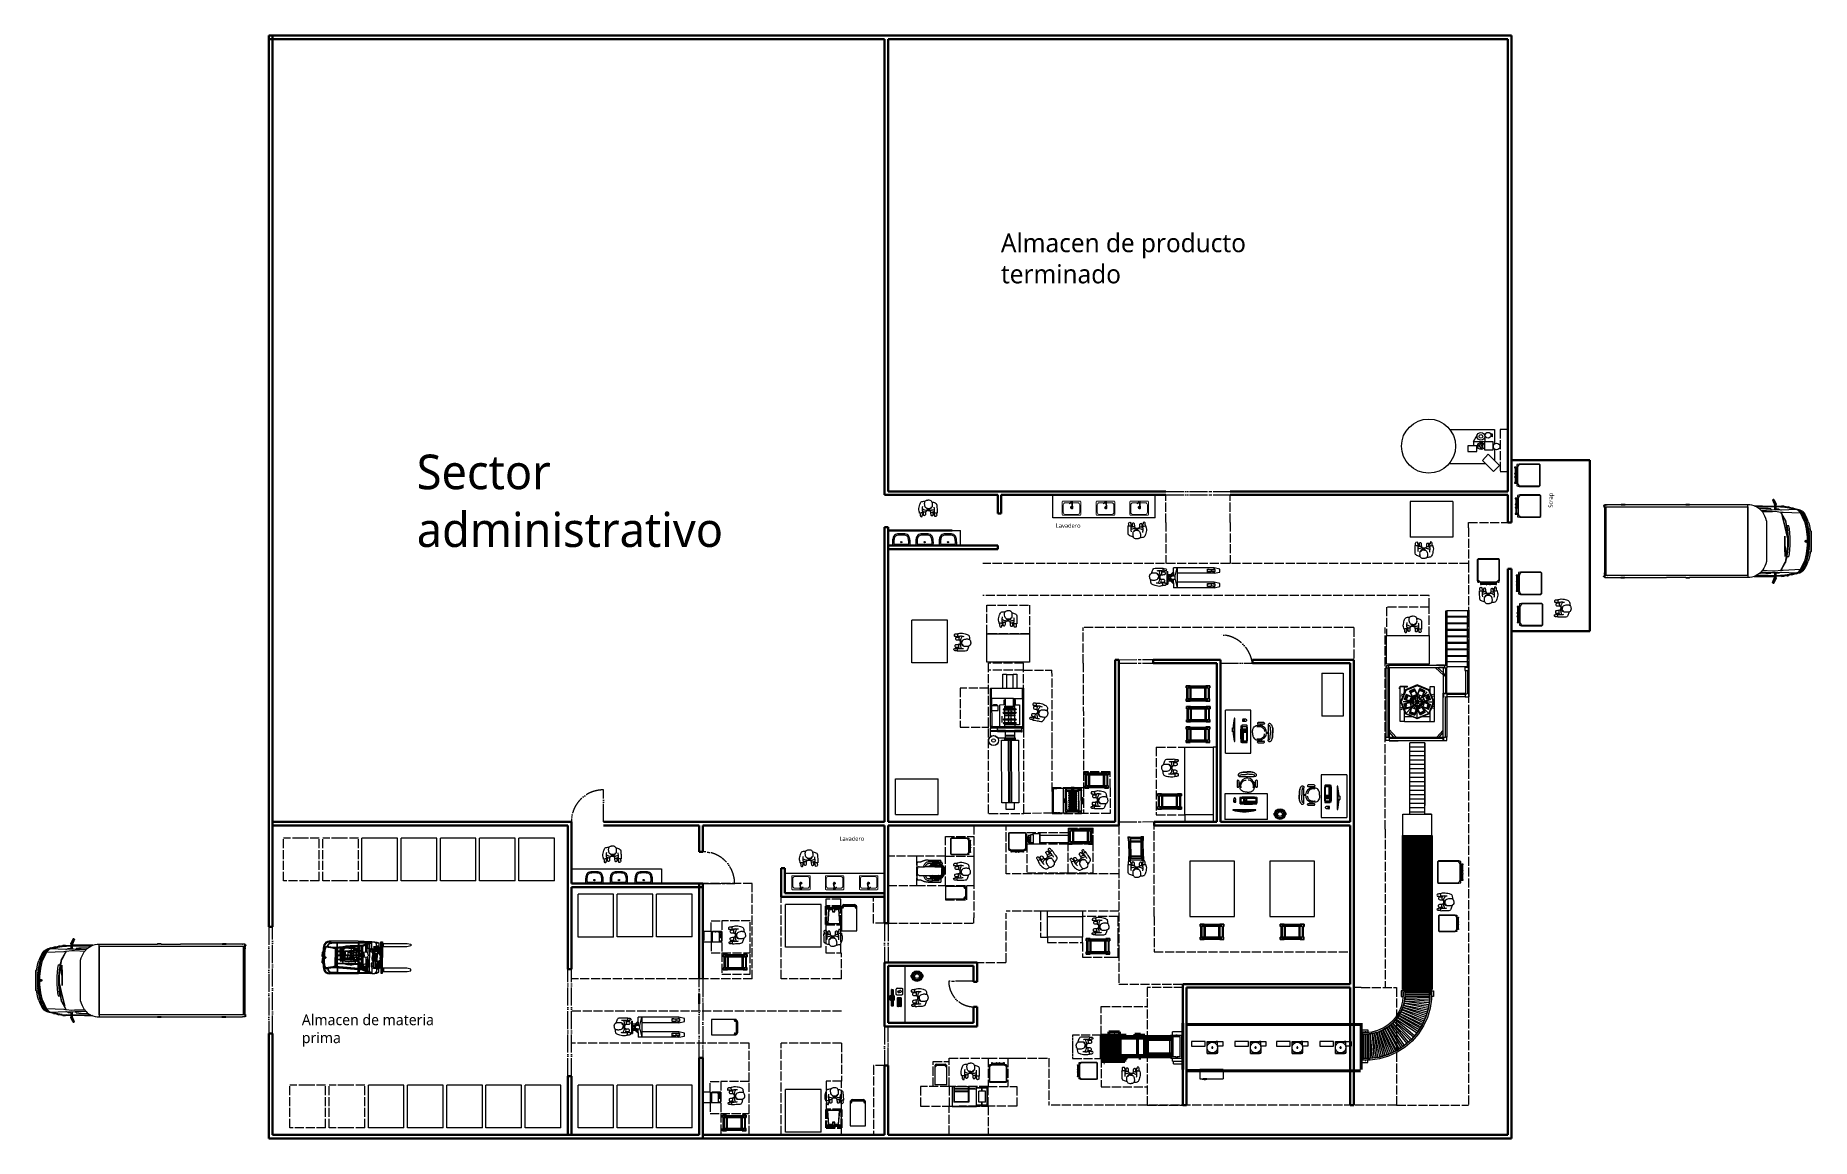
# Model space of a CAD drawing. Header units: millimetres. Extents: x 44692 to 174433, y -26273 to 14445.
# Drawn here: x 124576 to 174433, y -20286 to 10675 of the extents above; entities that cross this region are included whole.
import ezdxf

# ---------------------------------------------------------------- set-up
doc = ezdxf.new("R2010")
doc.units = ezdxf.units.MM
doc.header["$LTSCALE"] = 100
for name, pattern in [('DASHED2', [0.762, 0.635, -0.127]), ('DASHEDX2', [3.048, 2.54, -0.508]), ('DIVIDEX2', [6.604, 5.08, -0.508, 0, -0.508, 0, -0.508])]:
    doc.linetypes.add(name, pattern=pattern)
for name, color, linetype in [('Area circulacion', 50, 'DASHEDX2'), ('Area proceso', 90, 'DASHEDX2'), ('Maquinas', 200, 'Continuous'), ('Mesas-estantes', 230, 'Continuous'), ('Muebles', 112, 'Continuous'), ('Personal', 171, 'Continuous'), ('Puertas', 43, 'DIVIDEX2'), ('rotulo', 211, 'Continuous'), ('Transporte semielaborado', 30, 'Continuous')]:
    doc.layers.add(name, color=color, linetype=linetype)
doc.layers.add('Area maquinas', color=140, linetype='DASHEDX2', lineweight=50)
doc.layers.add('Paredes', color=7, linetype='Continuous', lineweight=50)
doc.styles.add('OpenSans', font='OpenSans-Regular.ttf')

msp = doc.modelspace()

# ---------------------------------------------------------------- texts
at = {"layer": 'rotulo', "attachment_point": 1, "style": 'OpenSans'}
for s, insert, char_height, width in [('Almacen de producto terminado', (151678.254, 5117.571), 524.55226, 8255.56328), ('Sector administrativo', (135278.689, -1088.735), 972.08885, 8546.2946), ('Lavadero', (153219.19, -3022.541), 120, 1055.00166), ('Lavadero', (147145.535, -11810.013), 120, 1055.00166), ('Almacen de materia prima', (132052.367, -16803.23), 302.68073, 4207.23427)]:
    msp.add_mtext(s, dxfattribs=dict(at, insert=insert, char_height=char_height, width=width))
at = {"layer": 'rotulo', "insert": (167050.34, -2579.881), "char_height": 120, "width": 1055.00166, "attachment_point": 1, "rotation": 90, "style": 'OpenSans'}
msp.add_mtext('Scrap', dxfattribs=at)

# ---------------------------------------------------------------- blocks, each defined once
blk = doc.blocks.new('Bakery Trolley pl')
at = {"layer": 'Transporte semielaborado'}
for p, q in [((0.18, 0.625), (0.237, 0.625)), ((0.18, 0.625), (0.18, 0.526)), ((0.18, 0.526), (0.193, 0.526)), ((0.237, 0.613), (0.193, 0.613)), ((0.193, 0.526), (0.193, 0.613)), ((0.193, 0.526), (0.193, 0.139)), ((0.223, 0.583), (0.223, 0.083)), ((0.243, 0.583), (0.223, 0.583)), ((0.237, 0.613), (0.237, 0.625)), ((0.505, 0.613), (0.237, 0.613)), ((0.243, 0.583), (0.243, 0.58)), ((0.499, 0.583), (0.243, 0.583)), ((0.243, 0.58), (0.499, 0.58)), ((0.243, 0.58), (0.243, 0.524)), ((0.243, 0.524), (0.499, 0.524)), ((0.243, 0.524), (0.243, 0.497)), ((0.243, 0.497), (0.499, 0.497)), ((0.243, 0.497), (0.243, 0.162)), ((0.519, 0.583), (0.499, 0.583)), ((0.499, 0.58), (0.499, 0.583)), ((0.499, 0.524), (0.499, 0.58)), ((0.499, 0.497), (0.499, 0.524)), ((0.499, 0.162), (0.499, 0.497)), ((0.505, 0.613), (0.505, 0.625)), ((0.505, 0.625), (0.561, 0.625)), ((0.549, 0.613), (0.505, 0.613)), ((0.519, 0.083), (0.519, 0.583)), ((0.549, 0.526), (0.549, 0.613)), ((0.549, 0.526), (0.561, 0.526)), ((0.549, 0.139), (0.549, 0.526)), ((0.561, 0.526), (0.561, 0.625)), ((0.18, 0.139), (0.193, 0.139)), ((0.18, 0.139), (0.18, 0.04)), ((0.18, 0.04), (0.237, 0.04)), ((0.193, 0.139), (0.193, 0.053)), ((0.237, 0.053), (0.193, 0.053)), ((0.223, 0.083), (0.243, 0.083)), ((0.237, 0.04), (0.237, 0.053)), ((0.237, 0.053), (0.505, 0.053)), ((0.243, 0.162), (0.499, 0.162)), ((0.243, 0.162), (0.243, 0.132)), ((0.243, 0.132), (0.499, 0.132)), ((0.243, 0.132), (0.243, 0.083)), ((0.499, 0.083), (0.243, 0.083)), ((0.499, 0.132), (0.499, 0.162)), ((0.499, 0.083), (0.499, 0.132)), ((0.499, 0.083), (0.519, 0.083)), ((0.505, 0.053), (0.505, 0.04)), ((0.549, 0.053), (0.505, 0.053)), ((0.561, 0.04), (0.505, 0.04)), ((0.561, 0.139), (0.549, 0.139)), ((0.549, 0.053), (0.549, 0.139)), ((0.561, 0.04), (0.561, 0.139))]:
    blk.add_line(p, q, dxfattribs=at)
blk = doc.blocks.new('pa17-16')
for points, knots in [([(5.558, 2.439), (5.555, 2.422), (5.552, 2.385), (5.549, 2.333), (5.571, 2.26), (5.543, 2.259), (5.503, 2.253), (5.479, 2.243), (5.478, 2.281), (5.45, 2.344), (5.466, 2.423), (5.478, 2.503), (5.512, 2.58), (5.555, 2.585), (5.608, 2.596), (5.634, 2.6)], [0, 0, 0, 0, 0.404899, 0.829805, 1.276298, 1.516647, 1.885942, 2.122553, 2.418487, 2.881882, 3.382407, 3.897515, 4.613825, 5.020942, 5.393355, 5.393355, 5.393355, 5.393355]), ([(5.552, 2.381), (5.573, 2.365), (5.622, 2.34), (5.692, 2.338), (5.795, 2.332), (5.838, 2.352), (5.881, 2.361), (5.902, 2.366)], [0, 0, 0, 0, 0.49262, 0.970296, 1.525877, 1.91054, 2.357805, 2.357805, 2.357805, 2.357805]), ([(5.62, 2.554), (5.619, 2.543), (5.615, 2.525), (5.622, 2.49), (5.635, 2.429), (5.661, 2.406), (5.685, 2.391), (5.732, 2.383), (5.772, 2.384), (5.788, 2.397), (5.802, 2.427), (5.815, 2.416), (5.832, 2.43), (5.838, 2.457), (5.832, 2.504), (5.834, 2.562), (5.814, 2.594), (5.794, 2.628), (5.731, 2.639), (5.704, 2.63), (5.668, 2.626), (5.644, 2.605), (5.623, 2.596), (5.621, 2.567), (5.62, 2.554)], [0, 0, 0, 0, 0.297584, 0.631064, 1.068635, 1.39533, 1.69617, 2.097861, 2.458938, 2.716293, 3.010442, 3.199165, 3.447293, 3.731671, 4.119196, 4.541864, 4.881702, 5.22714, 5.673063, 5.989311, 6.327668, 6.644571, 6.906626, 7.259736, 7.259736, 7.259736, 7.259736]), ([(5.672, 2.399), (5.675, 2.395), (5.684, 2.383), (5.704, 2.372), (5.735, 2.37), (5.774, 2.373), (5.809, 2.387), (5.812, 2.401), (5.814, 2.42)], [0.121052, 0.121052, 0.121052, 0.121052, 0.297289, 0.584433, 0.895396, 1.26174, 1.600834, 1.760925, 1.760925, 1.760925, 1.760925]), ([(5.82, 2.585), (5.837, 2.582), (5.882, 2.567), (5.976, 2.542), (5.972, 2.461), (5.979, 2.393), (5.981, 2.315), (5.989, 2.261), (5.969, 2.266), (5.94, 2.266), (5.906, 2.267), (5.901, 2.281), (5.909, 2.318), (5.901, 2.361), (5.902, 2.401), (5.896, 2.424), (5.893, 2.435)], [6.682038, 6.682038, 6.682038, 6.682038, 7.076266, 7.806153, 8.304227, 8.77662, 9.284333, 9.649979, 9.844608, 10.160206, 10.472731, 10.661147, 10.998544, 11.371438, 11.724832, 12.051545, 12.051545, 12.051545, 12.051545]), ([(5.491, 2.248), (5.494, 2.237), (5.498, 2.215), (5.497, 2.181), (5.512, 2.145), (5.557, 2.147), (5.563, 2.168), (5.55, 2.213), (5.575, 2.2), (5.591, 2.209), (5.574, 2.226), (5.562, 2.234), (5.556, 2.252), (5.556, 2.26)], [0, 0, 0, 0, 0.324329, 0.654038, 0.980089, 1.31306, 1.562526, 1.890179, 2.123217, 2.319335, 2.559559, 2.78492, 3.066636, 3.066636, 3.066636, 3.066636]), ([(5.555, 2.321), (5.56, 2.315), (5.571, 2.304), (5.589, 2.292), (5.625, 2.291), (5.661, 2.297), (5.673, 2.315), (5.686, 2.33), (5.691, 2.338)], [0, 0, 0, 0, 0.262594, 0.520609, 0.853848, 1.185107, 1.43842, 1.738028, 1.738028, 1.738028, 1.738028]), ([(5.587, 2.295), (5.587, 2.288), (5.587, 2.267), (5.588, 2.187), (5.635, 2.19), (5.667, 2.213), (5.661, 2.262), (5.66, 2.288), (5.661, 2.301)], [0.078483, 0.078483, 0.078483, 0.078483, 0.321516, 0.797556, 1.122606, 1.448668, 1.830958, 2.166281, 2.166281, 2.166281, 2.166281]), ([(5.771, 2.336), (5.774, 2.331), (5.779, 2.32), (5.795, 2.295), (5.815, 2.285), (5.861, 2.291), (5.884, 2.306), (5.899, 2.312), (5.906, 2.315)], [0, 0, 0, 0, 0.233477, 0.532145, 0.79329, 1.163492, 1.458071, 1.725911, 1.725911, 1.725911, 1.725911]), ([(5.794, 2.299), (5.795, 2.286), (5.798, 2.261), (5.804, 2.2), (5.826, 2.187), (5.867, 2.191), (5.876, 2.212), (5.872, 2.261), (5.871, 2.286), (5.871, 2.298)], [0, 0, 0, 0, 0.353805, 0.775896, 1.041599, 1.377968, 1.615337, 2.001902, 2.313716, 2.313716, 2.313716, 2.313716]), ([(5.971, 2.265), (5.97, 2.255), (5.969, 2.234), (5.979, 2.202), (5.967, 2.164), (5.922, 2.163), (5.913, 2.183), (5.923, 2.229), (5.899, 2.213), (5.882, 2.221), (5.898, 2.24), (5.908, 2.248), (5.912, 2.262), (5.913, 2.268)], [0.038839, 0.038839, 0.038839, 0.038839, 0.324329, 0.654038, 0.980089, 1.31306, 1.562526, 1.890179, 2.123217, 2.319335, 2.559559, 2.78492, 2.989829, 2.989829, 2.989829, 2.989829])]:
    blk.add_open_spline(points, degree=3, knots=knots)
blk = doc.blocks.new('Bread Slicer pl')
at = {"layer": 'Maquinas'}
for p, q in [((39.1, 62.4), (39, 62.4)), ((39, 62.4), (39, 62.3)), ((39.1, 62.3), (39, 62.3)), ((39, 62.3), (39, 62.2)), ((39.1, 62.2), (39, 62.2)), ((39, 62.2), (39, 62.1)), ((39.1, 62.1), (39, 62.1)), ((39.1, 59.5), (39, 59.5)), ((39, 59.5), (39, 58.8)), ((39, 58.8), (39, 56.8)), ((39.1, 58.8), (39, 58.8)), ((39.1, 56.8), (39, 56.8)), ((39, 56.8), (39, 56)), ((39.1, 56), (39, 56)), ((39.1, 51.9), (39, 51.9)), ((39, 51.9), (39, 51.8)), ((39.1, 51.8), (39, 51.8)), ((39, 51.8), (39, 51.7)), ((39.1, 51.7), (39, 51.7)), ((39, 51.7), (39, 51.6)), ((39.1, 51.6), (39, 51.6)), ((39.1, 62.6), (39.2, 62.6)), ((39.1, 62.5), (39.1, 62.6)), ((39.1, 62.4), (39.1, 62.5)), ((39.1, 62.4), (39.1, 62.4)), ((39.1, 62.4), (39.1, 62.4)), ((39.1, 62.4), (39.1, 62.4)), ((39.1, 62.3), (39.1, 62.4)), ((39.1, 62.1), (39.1, 62.4)), ((39.1, 62.2), (39.1, 62.3)), ((39.1, 62.1), (39.1, 62.2)), ((39.1, 62.1), (39.1, 62.1)), ((39.1, 59.5), (39.1, 62.1)), ((39.1, 62.1), (39.1, 62.1)), ((39.1, 59.5), (39.1, 58.8)), ((39.1, 56.8), (39.1, 58.8)), ((39.1, 56.8), (39.1, 56)), ((39.1, 56), (39.1, 51.9)), ((39.1, 51.9), (39.1, 51.9)), ((39.1, 51.8), (39.1, 51.9)), ((39.1, 51.9), (39.1, 51.9)), ((39.1, 51.6), (39.1, 51.9)), ((39.1, 51.7), (39.1, 51.8)), ((39.1, 51.6), (39.1, 51.7)), ((39.1, 51.6), (39.1, 51.6)), ((39.1, 51.3), (39.1, 51.6)), ((39.1, 51.6), (39.1, 51.6)), ((39.1, 51.3), (39.1, 51.1)), ((39.1, 51.1), (39.1, 51)), ((39.1, 51), (39.2, 50.9)), ((39.2, 62.6), (39.3, 62.7)), ((39.2, 50.7), (39.2, 50.9)), ((39.2, 50.9), (39.2, 50.9)), ((39.2, 50.9), (39.3, 50.8)), ((39.2, 50.7), (39.2, 37.7)), ((39.2, 50.7), (39.5, 50.7)), ((39.3, 62.7), (39.4, 62.7)), ((39.3, 50.8), (39.4, 50.8)), ((39.4, 62.7), (39.5, 62.7)), ((39.4, 50.8), (39.5, 50.7)), ((39.5, 62.7), (60.8, 62.7)), ((39.5, 53.5), (60.8, 53.5)), ((39.5, 50.7), (40.4, 50.7)), ((59.9, 52), (40.4, 52)), ((40.4, 50.8), (40.4, 52)), ((40.4, 50.7), (40.4, 50.8)), ((40.4, 50.7), (40.5, 50.7)), ((40.4, 50.7), (40.4, 38.9)), ((41.7, 50.7), (40.5, 50.7)), ((40.5, 38.8), (40.5, 50.7)), ((41.7, 50.7), (41.7, 39.9)), ((41.7, 50.7), (58.5, 50.7)), ((41.9, 48.7), (42, 48.7)), ((41.9, 48.7), (41.9, 48.5)), ((41.9, 48.5), (42, 48.5)), ((41.9, 48.5), (41.9, 45)), ((42, 48.7), (42, 48.5)), ((42, 48.5), (42, 45)), ((42.1, 48.7), (42.2, 48.7)), ((42.1, 48.7), (42.1, 48.5)), ((42.1, 48.5), (42.2, 48.5)), ((42.1, 48.5), (42.1, 45)), ((42.2, 48.7), (42.2, 48.5)), ((42.2, 48.5), (42.2, 45)), ((42.4, 48.7), (42.5, 48.7)), ((42.4, 48.7), (42.4, 48.5)), ((42.4, 48.5), (42.5, 48.5)), ((42.4, 48.5), (42.4, 45)), ((42.5, 48.7), (42.5, 48.5)), ((42.5, 48.5), (42.5, 45)), ((42.6, 48.7), (42.7, 48.7)), ((42.6, 48.7), (42.6, 48.5)), ((42.6, 48.5), (42.7, 48.5)), ((42.6, 48.5), (42.6, 45)), ((42.7, 48.7), (42.7, 48.5)), ((42.7, 48.5), (42.7, 45)), ((42.9, 48.7), (43, 48.7)), ((42.9, 48.7), (42.9, 48.5)), ((42.9, 48.5), (43, 48.5)), ((42.9, 48.5), (42.9, 45)), ((43, 48.7), (43, 48.5)), ((43, 48.5), (43, 45)), ((43.1, 48.7), (43.2, 48.7)), ((43.1, 48.7), (43.1, 48.5)), ((43.1, 48.5), (43.2, 48.5)), ((43.1, 48.5), (43.1, 45)), ((43.2, 48.7), (43.2, 48.5)), ((43.2, 48.5), (43.2, 45)), ((43.4, 48.7), (43.5, 48.7)), ((43.4, 48.7), (43.4, 48.5)), ((43.4, 48.5), (43.5, 48.5)), ((43.4, 48.5), (43.4, 45)), ((43.5, 48.7), (43.5, 48.5)), ((43.5, 48.5), (43.5, 45)), ((43.6, 48.7), (43.7, 48.7)), ((43.6, 48.7), (43.6, 48.5)), ((43.6, 48.5), (43.7, 48.5)), ((43.6, 48.5), (43.6, 45)), ((43.7, 48.7), (43.7, 48.5)), ((43.7, 48.5), (43.7, 45)), ((43.9, 48.7), (44, 48.7)), ((43.9, 48.7), (43.9, 48.5)), ((43.9, 48.5), (44, 48.5)), ((43.9, 48.5), (43.9, 45)), ((44, 48.7), (44, 48.5)), ((44, 48.5), (44, 45)), ((44.1, 48.7), (44.2, 48.7)), ((44.1, 48.7), (44.1, 48.5)), ((44.1, 48.5), (44.2, 48.5)), ((44.1, 48.5), (44.1, 45)), ((44.2, 48.7), (44.2, 48.5)), ((44.2, 48.5), (44.2, 45)), ((44.4, 48.7), (44.5, 48.7)), ((44.4, 48.7), (44.4, 48.5)), ((44.4, 48.5), (44.5, 48.5)), ((44.4, 48.5), (44.4, 45)), ((44.5, 48.7), (44.5, 48.5)), ((44.5, 48.5), (44.5, 45)), ((44.6, 48.7), (44.7, 48.7)), ((44.6, 48.7), (44.6, 48.5)), ((44.6, 48.5), (44.7, 48.5)), ((44.6, 48.5), (44.6, 45)), ((44.7, 48.7), (44.7, 48.5)), ((44.7, 48.5), (44.7, 45)), ((44.9, 48.7), (45, 48.7)), ((44.9, 48.7), (44.9, 48.5)), ((44.9, 48.5), (45, 48.5)), ((44.9, 48.5), (44.9, 45)), ((45, 48.7), (45, 48.5)), ((45, 48.5), (45, 45)), ((45.1, 48.7), (45.2, 48.7)), ((45.1, 48.7), (45.1, 48.5)), ((45.1, 48.5), (45.2, 48.5)), ((45.1, 48.5), (45.1, 45)), ((45.2, 48.7), (45.2, 48.5)), ((45.2, 48.5), (45.2, 45)), ((45.4, 48.7), (45.5, 48.7)), ((45.4, 48.7), (45.4, 48.5)), ((45.4, 48.5), (45.5, 48.5)), ((45.4, 48.5), (45.4, 45)), ((45.5, 48.7), (45.5, 48.5)), ((45.5, 48.5), (45.5, 45)), ((45.6, 48.7), (45.7, 48.7)), ((45.6, 48.7), (45.6, 48.5)), ((45.6, 48.5), (45.7, 48.5)), ((45.6, 48.5), (45.6, 45)), ((45.7, 48.7), (45.7, 48.5)), ((45.7, 48.5), (45.7, 45)), ((45.9, 48.7), (46, 48.7)), ((45.9, 48.7), (45.9, 48.5)), ((45.9, 48.5), (46, 48.5)), ((45.9, 48.5), (45.9, 45)), ((46, 48.7), (46, 48.5)), ((46, 48.5), (46, 45)), ((46.1, 48.7), (46.2, 48.7)), ((46.1, 48.7), (46.1, 48.5)), ((46.1, 48.5), (46.2, 48.5)), ((46.1, 48.5), (46.1, 45)), ((46.2, 48.7), (46.2, 48.5)), ((46.2, 48.5), (46.2, 45)), ((46.4, 48.7), (46.5, 48.7)), ((46.4, 48.7), (46.4, 48.5)), ((46.4, 48.5), (46.5, 48.5)), ((46.4, 48.5), (46.4, 45)), ((46.5, 48.7), (46.5, 48.5)), ((46.5, 48.5), (46.5, 45)), ((46.6, 48.7), (46.7, 48.7)), ((46.6, 48.7), (46.6, 48.5)), ((46.6, 48.5), (46.7, 48.5)), ((46.6, 48.5), (46.6, 45)), ((46.7, 48.7), (46.7, 48.5)), ((46.7, 48.5), (46.7, 45)), ((46.9, 48.7), (47, 48.7)), ((46.9, 48.7), (46.9, 48.5)), ((46.9, 48.5), (47, 48.5)), ((46.9, 48.5), (46.9, 45)), ((47, 48.7), (47, 48.5)), ((47, 48.5), (47, 45)), ((47.1, 48.7), (47.2, 48.7)), ((47.1, 48.7), (47.1, 48.5)), ((47.1, 48.5), (47.2, 48.5)), ((47.1, 48.5), (47.1, 45)), ((47.2, 48.7), (47.2, 48.5)), ((47.2, 48.5), (47.2, 45)), ((47.4, 48.7), (47.5, 48.7)), ((47.4, 48.7), (47.4, 48.5)), ((47.4, 48.5), (47.5, 48.5)), ((47.4, 48.5), (47.4, 45)), ((47.5, 48.7), (47.5, 48.5)), ((47.5, 48.5), (47.5, 45)), ((47.6, 48.7), (47.7, 48.7)), ((47.6, 48.7), (47.6, 48.5)), ((47.6, 48.5), (47.7, 48.5)), ((47.6, 48.5), (47.6, 45)), ((47.7, 48.7), (47.7, 48.5)), ((47.7, 48.5), (47.7, 45)), ((47.9, 48.7), (48, 48.7)), ((47.9, 48.7), (47.9, 48.5)), ((47.9, 48.5), (48, 48.5)), ((47.9, 48.5), (47.9, 45)), ((48, 48.7), (48, 48.5)), ((48, 48.5), (48, 45)), ((48.1, 48.7), (48.2, 48.7)), ((48.1, 48.7), (48.1, 48.5)), ((48.1, 48.5), (48.2, 48.5)), ((48.1, 48.5), (48.1, 45)), ((48.2, 48.7), (48.2, 48.5)), ((48.2, 48.5), (48.2, 45)), ((48.4, 52.9), (48.5, 52.9)), ((48.4, 52.8), (48.4, 52.9)), ((48.4, 52.8), (48.5, 52.9)), ((48.4, 52.7), (48.4, 52.8)), ((48.4, 52.8), (48.4, 52.7)), ((48.4, 52.7), (48.4, 52.7)), ((48.5, 52.6), (48.4, 52.7)), ((48.4, 48.7), (48.5, 48.7)), ((48.4, 48.7), (48.4, 48.5)), ((48.4, 48.5), (48.5, 48.5)), ((48.4, 48.5), (48.4, 45)), ((48.5, 52.9), (48.6, 53)), ((48.5, 52.9), (48.6, 52.9)), ((48.6, 52.6), (48.5, 52.6)), ((48.5, 48.7), (48.5, 48.5)), ((48.5, 48.5), (48.5, 45)), ((48.6, 53), (48.8, 53)), ((48.6, 52.9), (48.8, 52.9)), ((48.8, 52.5), (48.6, 52.6)), ((48.6, 48.7), (48.7, 48.7)), ((48.6, 48.7), (48.6, 48.5)), ((48.6, 48.5), (48.7, 48.5)), ((48.6, 48.5), (48.6, 45)), ((48.7, 48.7), (48.7, 48.5)), ((48.7, 48.5), (48.7, 45)), ((48.8, 53), (48.9, 53)), ((48.8, 52.9), (48.9, 53)), ((48.9, 52.5), (48.8, 52.5)), ((48.9, 53), (49.1, 53)), ((48.9, 53), (49.1, 53)), ((49.1, 52.5), (48.9, 52.5)), ((48.9, 48.7), (49, 48.7)), ((48.9, 48.7), (48.9, 48.5)), ((48.9, 48.5), (49, 48.5)), ((48.9, 48.5), (48.9, 45)), ((49, 48.7), (49, 48.5)), ((49, 48.5), (49, 45)), ((49.1, 53), (51.1, 53)), ((51.1, 53), (49.1, 53)), ((49.1, 53), (49.1, 53)), ((49.1, 52.5), (51.1, 52.5)), ((49.1, 48.7), (49.2, 48.7)), ((49.1, 48.7), (49.1, 48.5)), ((49.1, 48.5), (49.2, 48.5)), ((49.1, 48.5), (49.1, 45)), ((49.2, 48.7), (49.2, 48.5)), ((49.2, 48.5), (49.2, 45)), ((49.4, 48.7), (49.5, 48.7)), ((49.4, 48.7), (49.4, 48.5)), ((49.4, 48.5), (49.5, 48.5)), ((49.4, 48.5), (49.4, 45)), ((49.5, 48.7), (49.5, 48.5)), ((49.5, 48.5), (49.5, 45)), ((49.6, 48.7), (49.7, 48.7)), ((49.6, 48.7), (49.6, 48.5)), ((49.6, 48.5), (49.7, 48.5)), ((49.6, 48.5), (49.6, 45)), ((49.7, 48.7), (49.7, 48.5)), ((49.7, 48.5), (49.7, 45)), ((49.9, 48.7), (50, 48.7)), ((49.9, 48.7), (49.9, 48.5)), ((49.9, 48.5), (50, 48.5)), ((49.9, 48.5), (49.9, 45)), ((50, 48.7), (50, 48.5)), ((50, 48.5), (50, 45)), ((50.1, 48.7), (50.2, 48.7)), ((50.1, 48.7), (50.1, 48.5)), ((50.1, 48.5), (50.2, 48.5)), ((50.1, 48.5), (50.1, 45)), ((50.2, 48.7), (50.2, 48.5)), ((50.2, 48.5), (50.2, 45)), ((50.4, 48.7), (50.5, 48.7)), ((50.4, 48.7), (50.4, 48.5)), ((50.4, 48.5), (50.5, 48.5)), ((50.4, 48.5), (50.4, 45)), ((50.5, 48.7), (50.5, 48.5)), ((50.5, 48.5), (50.5, 45)), ((50.6, 48.7), (50.7, 48.7)), ((50.6, 48.7), (50.6, 48.5)), ((50.6, 48.5), (50.7, 48.5)), ((50.6, 48.5), (50.6, 45)), ((50.7, 48.7), (50.7, 48.5)), ((50.7, 48.5), (50.7, 45)), ((50.9, 48.7), (51, 48.7)), ((50.9, 48.7), (50.9, 48.5)), ((50.9, 48.5), (51, 48.5)), ((50.9, 48.5), (50.9, 45)), ((51, 48.7), (51, 48.5)), ((51, 48.5), (51, 45)), ((51.1, 53), (51.3, 53)), ((51.1, 53), (51.3, 53)), ((51.1, 53), (51.1, 53)), ((51.3, 52.5), (51.1, 52.5)), ((51.1, 48.7), (51.2, 48.7)), ((51.1, 48.7), (51.1, 48.5)), ((51.1, 48.5), (51.2, 48.5)), ((51.1, 48.5), (51.1, 45)), ((51.2, 48.7), (51.2, 48.5)), ((51.2, 48.5), (51.2, 45)), ((51.3, 53), (51.5, 53)), ((51.3, 53), (51.5, 52.9)), ((51.5, 52.5), (51.3, 52.5)), ((51.4, 48.7), (51.5, 48.7)), ((51.4, 48.7), (51.4, 48.5)), ((51.4, 48.5), (51.5, 48.5)), ((51.4, 48.5), (51.4, 45)), ((51.5, 53), (51.7, 53)), ((51.5, 52.9), (51.7, 52.9)), ((51.7, 52.6), (51.5, 52.5)), ((51.5, 48.7), (51.5, 48.5)), ((51.5, 48.5), (51.5, 45)), ((51.6, 48.7), (51.7, 48.7)), ((51.6, 48.7), (51.6, 48.5)), ((51.6, 48.5), (51.7, 48.5)), ((51.6, 48.5), (51.6, 45)), ((51.7, 53), (51.8, 52.9)), ((51.7, 52.9), (51.8, 52.9)), ((51.8, 52.6), (51.7, 52.6)), ((51.7, 48.7), (51.7, 48.5)), ((51.7, 48.5), (51.7, 45)), ((51.8, 52.9), (51.9, 52.9)), ((51.8, 52.9), (51.9, 52.8)), ((51.9, 52.7), (51.8, 52.6)), ((51.9, 52.8), (51.9, 52.9)), ((51.9, 52.8), (51.9, 52.7)), ((51.9, 52.8), (51.9, 52.7)), ((51.9, 52.7), (51.9, 52.7)), ((51.9, 48.7), (52, 48.7)), ((51.9, 48.7), (51.9, 48.5)), ((51.9, 48.5), (52, 48.5)), ((51.9, 48.5), (51.9, 45)), ((52, 48.7), (52, 48.5)), ((52, 48.5), (52, 45)), ((52.1, 48.7), (52.2, 48.7)), ((52.1, 48.7), (52.1, 48.5)), ((52.1, 48.5), (52.2, 48.5)), ((52.1, 48.5), (52.1, 45)), ((52.2, 48.7), (52.2, 48.5)), ((52.2, 48.5), (52.2, 45)), ((52.4, 48.7), (52.5, 48.7)), ((52.4, 48.7), (52.4, 48.5)), ((52.4, 48.5), (52.5, 48.5)), ((52.4, 48.5), (52.4, 45)), ((52.5, 48.7), (52.5, 48.5)), ((52.5, 48.5), (52.5, 45)), ((52.6, 48.7), (52.7, 48.7)), ((52.6, 48.7), (52.6, 48.5)), ((52.6, 48.5), (52.7, 48.5)), ((52.6, 48.5), (52.6, 45)), ((52.7, 48.7), (52.7, 48.5)), ((52.7, 48.5), (52.7, 45)), ((52.9, 48.7), (53, 48.7)), ((52.9, 48.7), (52.9, 48.5)), ((52.9, 48.5), (53, 48.5)), ((52.9, 48.5), (52.9, 45)), ((53, 48.7), (53, 48.5)), ((53, 48.5), (53, 45)), ((53.1, 48.7), (53.2, 48.7)), ((53.1, 48.7), (53.1, 48.5)), ((53.1, 48.5), (53.2, 48.5)), ((53.1, 48.5), (53.1, 45)), ((53.2, 48.7), (53.2, 48.5)), ((53.2, 48.5), (53.2, 45)), ((53.4, 48.7), (53.5, 48.7)), ((53.4, 48.7), (53.4, 48.5)), ((53.4, 48.5), (53.5, 48.5)), ((53.4, 48.5), (53.4, 45)), ((53.5, 48.7), (53.5, 48.5)), ((53.5, 48.5), (53.5, 45)), ((53.6, 48.7), (53.7, 48.7)), ((53.6, 48.7), (53.6, 48.5)), ((53.6, 48.5), (53.7, 48.5)), ((53.6, 48.5), (53.6, 45)), ((53.7, 48.7), (53.7, 48.5)), ((53.7, 48.5), (53.7, 45)), ((53.9, 48.7), (54, 48.7)), ((53.9, 48.7), (53.9, 48.5)), ((53.9, 48.5), (54, 48.5)), ((53.9, 48.5), (53.9, 45)), ((54, 48.7), (54, 48.5)), ((54, 48.5), (54, 45)), ((54.1, 48.7), (54.2, 48.7)), ((54.1, 48.7), (54.1, 48.5)), ((54.1, 48.5), (54.2, 48.5)), ((54.1, 48.5), (54.1, 45)), ((54.2, 48.7), (54.2, 48.5)), ((54.2, 48.5), (54.2, 45)), ((54.4, 48.7), (54.5, 48.7)), ((54.4, 48.7), (54.4, 48.5)), ((54.4, 48.5), (54.5, 48.5)), ((54.4, 48.5), (54.4, 45)), ((54.5, 48.7), (54.5, 48.5)), ((54.5, 48.5), (54.5, 45)), ((54.6, 48.7), (54.7, 48.7)), ((54.6, 48.7), (54.6, 48.5)), ((54.6, 48.5), (54.7, 48.5)), ((54.6, 48.5), (54.6, 45)), ((54.7, 48.7), (54.7, 48.5)), ((54.7, 48.5), (54.7, 45)), ((54.9, 48.7), (55, 48.7)), ((54.9, 48.7), (54.9, 48.5)), ((54.9, 48.5), (55, 48.5)), ((54.9, 48.5), (54.9, 45)), ((55, 48.7), (55, 48.5)), ((55, 48.5), (55, 45)), ((55.1, 48.7), (55.2, 48.7)), ((55.1, 48.7), (55.1, 48.5)), ((55.1, 48.5), (55.2, 48.5)), ((55.1, 48.5), (55.1, 45)), ((55.2, 48.7), (55.2, 48.5)), ((55.2, 48.5), (55.2, 45)), ((55.4, 48.7), (55.5, 48.7)), ((55.4, 48.7), (55.4, 48.5)), ((55.4, 48.5), (55.5, 48.5)), ((55.4, 48.5), (55.4, 45)), ((55.5, 48.7), (55.5, 48.5)), ((55.5, 48.5), (55.5, 45)), ((55.6, 48.7), (55.7, 48.7)), ((55.6, 48.7), (55.6, 48.5)), ((55.6, 48.5), (55.7, 48.5)), ((55.6, 48.5), (55.6, 45)), ((55.7, 48.7), (55.7, 48.5)), ((55.7, 48.5), (55.7, 45)), ((55.9, 48.7), (56, 48.7)), ((55.9, 48.7), (55.9, 48.5)), ((55.9, 48.5), (56, 48.5)), ((55.9, 48.5), (55.9, 45)), ((56, 48.7), (56, 48.5)), ((56, 48.5), (56, 45)), ((56.1, 48.7), (56.2, 48.7)), ((56.1, 48.7), (56.1, 48.5)), ((56.1, 48.5), (56.2, 48.5)), ((56.1, 48.5), (56.1, 45)), ((56.2, 48.7), (56.2, 48.5)), ((56.2, 48.5), (56.2, 45)), ((56.4, 48.7), (56.5, 48.7)), ((56.4, 48.7), (56.4, 48.5)), ((56.4, 48.5), (56.5, 48.5)), ((56.4, 48.5), (56.4, 45)), ((56.5, 48.7), (56.5, 48.5)), ((56.5, 48.5), (56.5, 45)), ((56.6, 48.7), (56.7, 48.7)), ((56.6, 48.7), (56.6, 48.5)), ((56.6, 48.5), (56.7, 48.5)), ((56.6, 48.5), (56.6, 45)), ((56.7, 48.7), (56.7, 48.5)), ((56.7, 48.5), (56.7, 45)), ((56.9, 48.7), (57, 48.7)), ((56.9, 48.7), (56.9, 48.5)), ((56.9, 48.5), (57, 48.5)), ((56.9, 48.5), (56.9, 45)), ((57, 48.7), (57, 48.5)), ((57, 48.5), (57, 45)), ((57.1, 48.7), (57.2, 48.7)), ((57.1, 48.7), (57.1, 48.5)), ((57.1, 48.5), (57.2, 48.5)), ((57.1, 48.5), (57.1, 45)), ((57.2, 48.7), (57.2, 48.5)), ((57.2, 48.5), (57.2, 45)), ((57.4, 48.7), (57.5, 48.7)), ((57.4, 48.7), (57.4, 48.5)), ((57.4, 48.5), (57.5, 48.5)), ((57.4, 48.5), (57.4, 45)), ((57.5, 48.7), (57.5, 48.5)), ((57.5, 48.5), (57.5, 45)), ((57.6, 48.7), (57.7, 48.7)), ((57.6, 48.7), (57.6, 48.5)), ((57.6, 48.5), (57.7, 48.5)), ((57.6, 48.5), (57.6, 45)), ((57.7, 48.7), (57.7, 48.5)), ((57.7, 48.5), (57.7, 45)), ((57.9, 48.7), (58, 48.7)), ((57.9, 48.7), (57.9, 48.5)), ((57.9, 48.5), (58, 48.5)), ((57.9, 48.5), (57.9, 45)), ((58, 48.7), (58, 48.5)), ((58, 48.5), (58, 45)), ((58.1, 48.7), (58.2, 48.7)), ((58.1, 48.7), (58.1, 48.5)), ((58.1, 48.5), (58.2, 48.5)), ((58.1, 48.5), (58.1, 45)), ((58.2, 48.7), (58.2, 48.5)), ((58.2, 48.5), (58.2, 45)), ((59.8, 50.7), (58.5, 50.7)), ((58.5, 39.9), (58.5, 50.7)), ((59.8, 50.7), (59.9, 50.7)), ((59.8, 38.8), (59.8, 50.7)), ((59.9, 50.8), (59.9, 52)), ((59.9, 50.7), (59.9, 50.8)), ((59.9, 50.7), (60.8, 50.7)), ((59.9, 50.7), (59.9, 38.9)), ((60.9, 62.7), (60.8, 62.7)), ((60.8, 50.7), (60.9, 50.8)), ((60.8, 50.7), (61.1, 50.7)), ((60.9, 62.7), (61, 62.7)), ((60.9, 50.8), (61, 50.8)), ((61, 62.7), (61.1, 62.6)), ((61, 50.8), (61.1, 50.9)), ((61.2, 62.6), (61.1, 62.6)), ((61.1, 50.9), (61.2, 51)), ((61.1, 50.7), (61.1, 50.9)), ((61.1, 50.9), (61.1, 50.9)), ((61.1, 46.4), (61.1, 50.7)), ((61.2, 62.6), (61.2, 62.5)), ((61.2, 62.4), (61.2, 62.5)), ((61.2, 62.4), (61.3, 62.4)), ((61.2, 62.4), (61.2, 62.4)), ((61.2, 62.4), (61.2, 62.1)), ((61.2, 62.3), (61.2, 62.4)), ((61.2, 62.4), (61.2, 62.4)), ((61.2, 62.4), (61.2, 62.4)), ((61.2, 62.3), (61.3, 62.3)), ((61.2, 62.2), (61.2, 62.3)), ((61.2, 62.2), (61.3, 62.2)), ((61.2, 62.1), (61.2, 62.2)), ((61.2, 62.1), (61.2, 62.1)), ((61.2, 62.1), (61.3, 62.1)), ((61.2, 62.1), (61.2, 59.5)), ((61.2, 62.1), (61.2, 62.1)), ((61.2, 59.5), (61.2, 60.7)), ((61.2, 59.5), (61.3, 59.5)), ((61.2, 58.8), (61.2, 59.5)), ((61.2, 58.8), (61.3, 58.8)), ((61.2, 56.8), (61.2, 58.8)), ((61.2, 56.8), (61.3, 56.8)), ((61.2, 56), (61.2, 56.8)), ((61.2, 56), (61.3, 56)), ((61.2, 51.9), (61.2, 56)), ((61.2, 51.9), (61.2, 56)), ((61.2, 51.9), (61.3, 51.9)), ((61.2, 51.9), (61.2, 51.9)), ((61.2, 51.6), (61.2, 51.9)), ((61.2, 51.8), (61.2, 51.9)), ((61.2, 51.9), (61.2, 51.9)), ((61.2, 51.8), (61.3, 51.8)), ((61.2, 51.7), (61.2, 51.8)), ((61.2, 51.7), (61.3, 51.7)), ((61.2, 51.6), (61.2, 51.7)), ((61.2, 51.6), (61.2, 51.6)), ((61.2, 51.6), (61.3, 51.6)), ((61.2, 51.6), (61.2, 51.3)), ((61.2, 51.6), (61.2, 51.6)), ((61.2, 51.5), (61.2, 51.6)), ((61.2, 51.1), (61.2, 51.3)), ((61.2, 51), (61.2, 51.1)), ((61.3, 62.4), (61.3, 62.3)), ((61.3, 62.2), (61.3, 62.3)), ((61.3, 62.2), (61.3, 62.1)), ((61.3, 58.8), (61.3, 59.5)), ((61.3, 56.8), (61.3, 58.8)), ((61.3, 56), (61.3, 56.8)), ((61.3, 51.9), (61.3, 51.8)), ((61.3, 51.7), (61.3, 51.8)), ((61.3, 51.7), (61.3, 51.6)), ((39.2, 37.7), (40.4, 37.7)), ((39.2, 37.7), (39.2, 37.2)), ((39.2, 37.2), (40.4, 37.2)), ((39.7, 39.9), (39.6, 39.7)), ((39.7, 39.8), (39.6, 39.8)), ((39.6, 39.8), (39.6, 39.7)), ((39.6, 39.7), (39.7, 39.7)), ((39.6, 39.7), (39.6, 39.7)), ((39.7, 39.6), (39.6, 39.7)), ((39.6, 39.7), (39.7, 39.7)), ((39.7, 39.9), (39.7, 39.9)), ((39.8, 39.9), (39.7, 39.9)), ((39.7, 39.9), (39.7, 39.9)), ((39.7, 39.9), (39.7, 39.8)), ((39.7, 39.9), (39.9, 39.9)), ((39.7, 39.9), (39.9, 39.9)), ((39.7, 39.9), (39.7, 39.9)), ((39.8, 39.9), (39.7, 39.8)), ((39.7, 39.9), (39.7, 39.7)), ((39.7, 39.7), (39.7, 39.8)), ((39.7, 39.8), (39.7, 39.8)), ((39.7, 39.8), (39.7, 39.8)), ((39.7, 39.8), (39.8, 39.8)), ((39.7, 39.7), (39.7, 39.8)), ((39.7, 39.8), (39.7, 39.7)), ((39.7, 39.8), (39.7, 39.8)), ((39.7, 39.8), (39.7, 39.8)), ((39.7, 39.7), (39.7, 39.6)), ((39.7, 39.7), (39.7, 39.6)), ((39.7, 39.7), (39.7, 39.7)), ((39.7, 39.7), (39.7, 39.7)), ((39.7, 39.6), (39.7, 39.7)), ((39.7, 39.7), (39.7, 39.7)), ((39.8, 39.7), (39.7, 39.7)), ((39.7, 39.7), (39.7, 39.7)), ((39.7, 39.6), (39.7, 39.6)), ((39.7, 39.6), (39.8, 39.6)), ((39.7, 39.6), (39.7, 39.6)), ((39.7, 39.6), (39.8, 39.6)), ((39.9, 39.6), (39.7, 39.6)), ((39.7, 39.6), (39.7, 39.6)), ((39.9, 39.6), (39.7, 39.6)), ((39.9, 39.9), (39.8, 39.9)), ((39.8, 39.9), (39.8, 39.9)), ((39.8, 39.9), (39.8, 39.9)), ((39.8, 39.8), (39.8, 39.9)), ((39.8, 39.9), (39.8, 39.9)), ((39.8, 39.8), (39.8, 39.8)), ((39.8, 39.8), (39.8, 39.8)), ((39.9, 39.8), (39.8, 39.8)), ((39.8, 39.8), (39.8, 39.8)), ((39.9, 39.8), (39.8, 39.8)), ((39.8, 39.8), (39.8, 39.8)), ((39.8, 39.8), (39.8, 39.8)), ((39.8, 39.8), (39.8, 39.8)), ((39.8, 39.7), (39.8, 39.7)), ((39.8, 39.6), (39.9, 39.7)), ((39.8, 39.6), (39.8, 39.7)), ((39.8, 39.7), (39.8, 39.7)), ((39.8, 39.7), (39.8, 39.6)), ((39.8, 39.7), (39.8, 39.7)), ((39.8, 39.7), (39.9, 39.7)), ((39.8, 39.6), (39.8, 39.6)), ((39.8, 39.6), (39.8, 39.6)), ((39.8, 39.6), (39.8, 39.6)), ((39.8, 39.6), (39.9, 39.6)), ((39.8, 39.6), (39.8, 39.6)), ((39.8, 39.6), (39.8, 39.6)), ((39.9, 39.8), (39.9, 39.9)), ((39.9, 39.9), (39.9, 39.9)), ((39.9, 39.9), (39.9, 39.9)), ((39.9, 39.9), (39.9, 39.7)), ((39.9, 39.9), (39.9, 39.7)), ((39.9, 39.7), (39.9, 39.8)), ((39.9, 39.7), (39.9, 39.8)), ((39.9, 39.8), (39.9, 39.8)), ((39.9, 39.7), (39.9, 39.8)), ((39.9, 39.8), (39.9, 39.8)), ((39.9, 39.8), (39.9, 39.8)), ((39.9, 39.6), (39.9, 39.7)), ((39.9, 39.6), (39.9, 39.7)), ((39.9, 39.7), (39.9, 39.7)), ((39.9, 39.6), (39.9, 39.7)), ((39.9, 39.7), (39.9, 39.7)), ((39.9, 39.7), (39.9, 39.7)), ((39.9, 39.7), (39.9, 39.7)), ((39.9, 39.7), (39.9, 39.7)), ((39.9, 39.7), (39.9, 39.7)), ((39.9, 39.6), (39.9, 39.6)), ((39.9, 39.6), (39.9, 39.6)), ((40.5, 38.8), (40.4, 38.9)), ((40.4, 38.9), (40.4, 37.9)), ((40.4, 37.9), (40.5, 37.9)), ((40.4, 37.9), (40.4, 37.7)), ((40.4, 37.7), (40.4, 37.2)), ((40.5, 37.2), (40.4, 37.2)), ((40.5, 37.9), (40.5, 38.8)), ((40.5, 37.5), (40.5, 37.9)), ((40.5, 37.5), (40.9, 37.5)), ((40.5, 37.2), (40.5, 37.5)), ((40.5, 37.2), (40.8, 37.2)), ((40.8, 37.2), (40.8, 37.1)), ((40.8, 37.2), (40.8, 37.2)), ((40.8, 37.2), (40.8, 37.2)), ((40.9, 37.2), (40.8, 37.2)), ((41.1, 37.2), (40.8, 37.2)), ((40.8, 37.1), (40.9, 37.1)), ((40.9, 39.8), (40.9, 39.9)), ((40.9, 39.9), (41, 39.9)), ((40.9, 39.8), (40.9, 37.5)), ((41, 39.8), (40.9, 39.8)), ((40.9, 37.5), (40.9, 37.4)), ((40.9, 37.4), (59.3, 37.4)), ((40.9, 37.2), (40.9, 37.1)), ((41, 37.2), (40.9, 37.2)), ((40.9, 37.1), (41, 37.1)), ((41, 39.8), (41, 39.9)), ((41.7, 39.9), (41, 39.9)), ((59.3, 39.8), (41, 39.8)), ((41, 37.2), (41, 37.1)), ((41.1, 37.2), (41, 37.2)), ((41, 37.1), (41.1, 37.1)), ((41.1, 37.2), (41.3, 37.2)), ((41.1, 37.2), (41.1, 37.2)), ((41.1, 37.2), (41.1, 37.1)), ((41.1, 37.2), (41.1, 37.2)), ((41.3, 37.2), (41.3, 37.1)), ((41.3, 37.2), (41.3, 37.2)), ((41.4, 37.2), (41.3, 37.2)), ((41.3, 37.2), (41.3, 37.2)), ((41.6, 37.2), (41.3, 37.2)), ((41.3, 37.1), (41.4, 37.1)), ((41.4, 37.2), (41.4, 37.1)), ((41.5, 37.2), (41.4, 37.2)), ((41.4, 37.1), (41.5, 37.1)), ((41.5, 37.2), (41.5, 37.1)), ((41.6, 37.2), (41.5, 37.2)), ((41.5, 37.1), (41.6, 37.1)), ((41.6, 37.2), (47.6, 37.2)), ((41.6, 37.2), (41.6, 37.2)), ((41.6, 37.2), (41.6, 37.1)), ((41.6, 37.2), (41.6, 37.2)), ((58.5, 39.9), (41.7, 39.9)), ((41.9, 45), (42, 45)), ((41.9, 41.5), (41.9, 45)), ((41.9, 41.5), (42, 41.5)), ((41.9, 41.4), (41.9, 41.5)), ((41.9, 41.4), (42, 41.4)), ((42, 41.5), (42, 45)), ((42, 41.4), (42, 41.5)), ((42.1, 45), (42.2, 45)), ((42.1, 41.5), (42.1, 45)), ((42.1, 41.5), (42.2, 41.5)), ((42.1, 41.4), (42.1, 41.5)), ((42.1, 41.4), (42.2, 41.4)), ((42.2, 41.5), (42.2, 45)), ((42.2, 41.4), (42.2, 41.5)), ((42.4, 45), (42.5, 45)), ((42.4, 41.5), (42.4, 45)), ((42.4, 41.5), (42.5, 41.5)), ((42.4, 41.4), (42.4, 41.5)), ((42.4, 41.4), (42.5, 41.4)), ((42.5, 41.5), (42.5, 45)), ((42.5, 41.4), (42.5, 41.5)), ((42.6, 45), (42.7, 45)), ((42.6, 41.5), (42.6, 45)), ((42.6, 41.5), (42.7, 41.5)), ((42.6, 41.4), (42.6, 41.5)), ((42.6, 41.4), (42.7, 41.4)), ((42.7, 41.5), (42.7, 45)), ((42.7, 41.4), (42.7, 41.5)), ((42.9, 45), (43, 45)), ((42.9, 41.5), (42.9, 45)), ((42.9, 45), (42.9, 45)), ((42.9, 41.5), (43, 41.5)), ((42.9, 41.4), (42.9, 41.5)), ((42.9, 41.4), (43, 41.4)), ((43, 45), (43, 45)), ((43, 41.5), (43, 45)), ((43, 41.4), (43, 41.5)), ((43.1, 41.5), (43.1, 45)), ((43.1, 45), (43.2, 45)), ((43.1, 41.5), (43.2, 41.5)), ((43.1, 41.4), (43.1, 41.5)), ((43.1, 41.4), (43.2, 41.4)), ((43.2, 41.5), (43.2, 45)), ((43.2, 41.4), (43.2, 41.5)), ((43.4, 45), (43.5, 45)), ((43.4, 41.5), (43.4, 45)), ((43.4, 45), (43.4, 45)), ((43.4, 41.5), (43.5, 41.5)), ((43.4, 41.4), (43.4, 41.5)), ((43.4, 41.4), (43.5, 41.4)), ((43.5, 45), (43.5, 45)), ((43.5, 41.5), (43.5, 45)), ((43.5, 41.4), (43.5, 41.5)), ((43.6, 45), (43.7, 45)), ((43.6, 41.5), (43.6, 45)), ((43.6, 45), (43.6, 45)), ((43.6, 41.5), (43.7, 41.5)), ((43.6, 41.4), (43.6, 41.5)), ((43.6, 41.4), (43.7, 41.4)), ((43.7, 45), (43.7, 45)), ((43.7, 41.5), (43.7, 45)), ((43.7, 41.4), (43.7, 41.5)), ((43.9, 41.5), (43.9, 45)), ((43.9, 45), (44, 45)), ((43.9, 41.5), (44, 41.5)), ((43.9, 41.4), (43.9, 41.5)), ((43.9, 41.4), (44, 41.4)), ((44, 41.5), (44, 45)), ((44, 41.4), (44, 41.5)), ((44.1, 45), (44.2, 45)), ((44.1, 41.5), (44.1, 45)), ((44.1, 45), (44.1, 45)), ((44.1, 41.5), (44.2, 41.5)), ((44.1, 41.4), (44.1, 41.5)), ((44.1, 41.4), (44.2, 41.4)), ((44.2, 45), (44.2, 45)), ((44.2, 41.5), (44.2, 45)), ((44.2, 41.4), (44.2, 41.5)), ((44.4, 45), (44.5, 45)), ((44.4, 41.5), (44.4, 45)), ((44.4, 41.5), (44.5, 41.5)), ((44.4, 41.4), (44.4, 41.5)), ((44.4, 41.4), (44.5, 41.4)), ((44.5, 41.5), (44.5, 45)), ((44.5, 41.4), (44.5, 41.5)), ((44.6, 45), (44.7, 45)), ((44.6, 41.5), (44.6, 45)), ((44.6, 41.5), (44.7, 41.5)), ((44.6, 41.4), (44.6, 41.5)), ((44.6, 41.4), (44.7, 41.4)), ((44.7, 41.5), (44.7, 45)), ((44.7, 41.4), (44.7, 41.5)), ((44.9, 45), (45, 45)), ((44.9, 41.5), (44.9, 45)), ((44.9, 45), (44.9, 45)), ((44.9, 41.5), (45, 41.5)), ((44.9, 41.4), (44.9, 41.5)), ((44.9, 41.4), (45, 41.4)), ((45, 45), (45, 45)), ((45, 41.5), (45, 45)), ((45, 41.4), (45, 41.5)), ((45.1, 41.5), (45.1, 45)), ((45.1, 45), (45.2, 45)), ((45.1, 41.5), (45.2, 41.5)), ((45.1, 41.4), (45.1, 41.5)), ((45.1, 41.4), (45.2, 41.4)), ((45.2, 41.5), (45.2, 45)), ((45.2, 41.4), (45.2, 41.5)), ((45.4, 45), (45.5, 45)), ((45.4, 41.5), (45.4, 45)), ((45.4, 41.5), (45.5, 41.5)), ((45.4, 41.4), (45.4, 41.5)), ((45.4, 41.4), (45.5, 41.4)), ((45.5, 41.5), (45.5, 45)), ((45.5, 41.4), (45.5, 41.5)), ((45.6, 45), (45.7, 45)), ((45.6, 41.5), (45.6, 45)), ((45.6, 45), (45.6, 45)), ((45.6, 41.5), (45.7, 41.5)), ((45.6, 41.4), (45.6, 41.5)), ((45.6, 41.4), (45.7, 41.4)), ((45.7, 45), (45.7, 45)), ((45.7, 41.5), (45.7, 45)), ((45.7, 41.4), (45.7, 41.5)), ((45.9, 41.5), (45.9, 45)), ((45.9, 45), (46, 45)), ((45.9, 41.5), (46, 41.5)), ((45.9, 41.4), (45.9, 41.5)), ((45.9, 41.4), (46, 41.4)), ((46, 41.5), (46, 45)), ((46, 41.4), (46, 41.5)), ((46.1, 45), (46.2, 45)), ((46.1, 41.5), (46.1, 45)), ((46.1, 41.5), (46.2, 41.5)), ((46.1, 41.4), (46.1, 41.5)), ((46.1, 41.4), (46.2, 41.4)), ((46.2, 41.5), (46.2, 45)), ((46.2, 41.4), (46.2, 41.5)), ((46.4, 45), (46.5, 45)), ((46.4, 41.5), (46.4, 45)), ((46.4, 45), (46.4, 45)), ((46.4, 41.5), (46.5, 41.5)), ((46.4, 41.4), (46.4, 41.5)), ((46.4, 41.4), (46.5, 41.4)), ((46.5, 45), (46.5, 45)), ((46.5, 41.5), (46.5, 45)), ((46.5, 41.4), (46.5, 41.5)), ((46.6, 45), (46.7, 45)), ((46.6, 41.5), (46.6, 45)), ((46.6, 41.5), (46.7, 41.5)), ((46.6, 41.4), (46.6, 41.5)), ((46.6, 41.4), (46.7, 41.4)), ((46.7, 41.5), (46.7, 45)), ((46.7, 41.4), (46.7, 41.5)), ((46.9, 45), (47, 45)), ((46.9, 41.5), (46.9, 45)), ((46.9, 45), (46.9, 45)), ((46.9, 41.5), (47, 41.5)), ((46.9, 41.4), (46.9, 41.5)), ((46.9, 41.4), (47, 41.4)), ((47, 45), (47, 45)), ((47, 41.5), (47, 45)), ((47, 41.4), (47, 41.5)), ((47.1, 45), (47.2, 45)), ((47.1, 41.5), (47.1, 45)), ((47.1, 41.5), (47.2, 41.5)), ((47.1, 41.4), (47.1, 41.5)), ((47.1, 41.4), (47.2, 41.4)), ((47.2, 41.5), (47.2, 45)), ((47.2, 41.4), (47.2, 41.5)), ((47.4, 41.5), (47.4, 45)), ((47.4, 45), (47.5, 45)), ((47.4, 41.5), (47.5, 41.5)), ((47.4, 41.4), (47.4, 41.5)), ((47.4, 41.4), (47.5, 41.4)), ((47.5, 41.5), (47.5, 45)), ((47.5, 41.4), (47.5, 41.5)), ((47.6, 45), (47.7, 45)), ((47.6, 41.5), (47.6, 45)), ((47.6, 41.5), (47.7, 41.5)), ((47.6, 41.4), (47.6, 41.5)), ((47.6, 41.4), (47.7, 41.4)), ((47.6, 37.2), (47.6, 36.1)), ((48, 37.2), (47.6, 37.2)), ((47.6, 36.1), (47.7, 36)), ((47.7, 41.5), (47.7, 45)), ((47.7, 41.4), (47.7, 41.5)), ((47.7, 36), (47.7, 35.8)), ((47.7, 35.8), (47.8, 35.7)), ((47.8, 35.7), (47.9, 35.6)), ((47.9, 45), (48, 45)), ((47.9, 41.5), (47.9, 45)), ((47.9, 41.5), (48, 41.5)), ((47.9, 41.4), (47.9, 41.5)), ((47.9, 41.4), (48, 41.4)), ((47.9, 35.6), (48.1, 35.6)), ((48, 41.5), (48, 45)), ((48, 41.4), (48, 41.5)), ((48, 37.2), (50, 37.2)), ((48, 37.2), (48, 36.1)), ((48, 36.1), (48, 36.1)), ((48, 36.1), (48, 36)), ((48, 36), (48.1, 36)), ((48.1, 45), (48.2, 45)), ((48.1, 41.5), (48.1, 45)), ((48.1, 41.5), (48.2, 41.5)), ((48.1, 41.4), (48.1, 41.5)), ((48.1, 41.4), (48.2, 41.4)), ((48.1, 36), (48.1, 36)), ((48.1, 36), (48.2, 35.9)), ((48.1, 35.6), (48.2, 35.6)), ((48.2, 41.5), (48.2, 45)), ((48.2, 41.4), (48.2, 41.5)), ((48.2, 35.9), (48.2, 35.9)), ((48.2, 35.9), (52.1, 35.9)), ((48.2, 35.6), (52.1, 35.6)), ((48.4, 45), (48.5, 45)), ((48.4, 41.5), (48.4, 45)), ((48.4, 41.5), (48.5, 41.5)), ((48.4, 41.4), (48.4, 41.5)), ((48.4, 41.4), (48.5, 41.4)), ((48.5, 41.5), (48.5, 45)), ((48.5, 41.4), (48.5, 41.5)), ((48.6, 45), (48.7, 45)), ((48.6, 41.5), (48.6, 45)), ((48.6, 45), (48.6, 45)), ((48.6, 41.5), (48.7, 41.5)), ((48.6, 41.4), (48.6, 41.5)), ((48.6, 41.4), (48.7, 41.4)), ((48.7, 45), (48.7, 45)), ((48.7, 41.5), (48.7, 45)), ((48.7, 41.4), (48.7, 41.5)), ((48.9, 45), (49, 45)), ((48.9, 41.5), (48.9, 45)), ((48.9, 41.5), (49, 41.5)), ((48.9, 41.4), (48.9, 41.5)), ((48.9, 41.4), (49, 41.4)), ((49, 41.5), (49, 45)), ((49, 41.4), (49, 41.5)), ((49.1, 45), (49.2, 45)), ((49.1, 41.5), (49.1, 45)), ((49.1, 45), (49.1, 45)), ((49.1, 41.5), (49.2, 41.5)), ((49.1, 41.4), (49.1, 41.5)), ((49.1, 41.4), (49.2, 41.4)), ((49.2, 45), (49.2, 45)), ((49.2, 41.5), (49.2, 45)), ((49.2, 41.4), (49.2, 41.5)), ((49.4, 45), (49.5, 45)), ((49.4, 41.5), (49.4, 45)), ((49.4, 41.5), (49.5, 41.5)), ((49.4, 41.4), (49.4, 41.5)), ((49.4, 41.4), (49.5, 41.4)), ((49.5, 41.5), (49.5, 45)), ((49.5, 41.4), (49.5, 41.5)), ((49.6, 45), (49.7, 45)), ((49.6, 41.5), (49.6, 45)), ((49.6, 41.5), (49.7, 41.5)), ((49.6, 41.4), (49.6, 41.5)), ((49.6, 41.4), (49.7, 41.4)), ((49.7, 41.5), (49.7, 45)), ((49.7, 41.4), (49.7, 41.5)), ((49.9, 45), (50, 45)), ((49.9, 41.5), (49.9, 45)), ((49.9, 45), (49.9, 45)), ((49.9, 41.5), (50, 41.5)), ((49.9, 41.4), (49.9, 41.5)), ((49.9, 41.4), (50, 41.4)), ((49.9, 36.4), (49.9, 36.8)), ((50.1, 36.8), (49.9, 36.8)), ((49.9, 36.4), (50.8, 36.4)), ((50, 45), (50, 45)), ((50, 41.5), (50, 45)), ((50, 41.4), (50, 41.5)), ((50, 37.2), (50, 37.2)), ((50, 37.2), (50, 37.1)), ((50, 37.2), (50.3, 37.2)), ((50, 37.2), (50, 37.2)), ((50, 37.2), (50.1, 37.2)), ((50.1, 37.1), (50, 37.1)), ((50.1, 45), (50.2, 45)), ((50.1, 41.5), (50.1, 45)), ((50.1, 41.5), (50.2, 41.5)), ((50.1, 41.4), (50.1, 41.5)), ((50.1, 41.4), (50.2, 41.4)), ((50.1, 37.2), (50.1, 37.1)), ((50.1, 37.2), (50.2, 37.2)), ((50.1, 36.8), (50.1, 37.1)), ((50.1, 37.1), (50.2, 37.1)), ((50.1, 37.1), (50.1, 37.1)), ((50.5, 36.8), (50.1, 36.8)), ((50.2, 41.5), (50.2, 45)), ((50.2, 41.4), (50.2, 41.5)), ((50.2, 37.2), (50.2, 37.1)), ((50.2, 37.2), (50.3, 37.2)), ((50.3, 37.1), (50.2, 37.1)), ((50.3, 37.2), (50.3, 37.1)), ((50.3, 37.2), (50.3, 37.2)), ((50.5, 37.2), (50.3, 37.2)), ((50.3, 37.2), (50.3, 37.2)), ((50.4, 41.5), (50.4, 45)), ((50.4, 45), (50.5, 45)), ((50.4, 41.5), (50.5, 41.5)), ((50.4, 41.4), (50.4, 41.5)), ((50.4, 41.4), (50.5, 41.4)), ((50.5, 41.5), (50.5, 45)), ((50.5, 41.4), (50.5, 41.5)), ((50.5, 37.2), (52.3, 37.2)), ((50.5, 36.8), (50.5, 37.2)), ((50.8, 36.8), (50.5, 36.8)), ((50.6, 45), (50.7, 45)), ((50.6, 41.5), (50.6, 45)), ((50.6, 45), (50.6, 45)), ((50.6, 41.5), (50.7, 41.5)), ((50.6, 41.4), (50.6, 41.5)), ((50.6, 41.4), (50.7, 41.4)), ((50.7, 45), (50.7, 45)), ((50.7, 41.5), (50.7, 45)), ((50.7, 41.4), (50.7, 41.5)), ((50.8, 36.4), (50.8, 36.8)), ((50.9, 45), (51, 45)), ((50.9, 41.5), (50.9, 45)), ((50.9, 41.5), (51, 41.5)), ((50.9, 41.4), (50.9, 41.5)), ((50.9, 41.4), (51, 41.4)), ((51, 41.5), (51, 45)), ((51, 41.4), (51, 41.5)), ((51.1, 45), (51.2, 45)), ((51.1, 41.5), (51.1, 45)), ((51.1, 41.5), (51.2, 41.5)), ((51.1, 41.4), (51.1, 41.5)), ((51.1, 41.4), (51.2, 41.4)), ((51.2, 41.5), (51.2, 45)), ((51.2, 41.4), (51.2, 41.5)), ((51.4, 45), (51.5, 45)), ((51.4, 41.5), (51.4, 45)), ((51.4, 41.5), (51.5, 41.5)), ((51.4, 41.4), (51.4, 41.5)), ((51.4, 41.4), (51.5, 41.4)), ((51.5, 41.5), (51.5, 45)), ((51.5, 41.4), (51.5, 41.5)), ((51.6, 45), (51.7, 45)), ((51.6, 41.5), (51.6, 45)), ((51.6, 41.5), (51.7, 41.5)), ((51.6, 41.4), (51.6, 41.5)), ((51.6, 41.4), (51.7, 41.4)), ((51.7, 41.5), (51.7, 45)), ((51.7, 41.4), (51.7, 41.5)), ((51.9, 45), (52, 45)), ((51.9, 41.5), (51.9, 45)), ((51.9, 41.5), (52, 41.5)), ((51.9, 41.4), (51.9, 41.5)), ((51.9, 41.4), (52, 41.4)), ((52, 41.5), (52, 45)), ((52, 41.4), (52, 41.5)), ((52.1, 45), (52.2, 45)), ((52.1, 41.5), (52.1, 45)), ((52.1, 45), (52.1, 45)), ((52.1, 41.5), (52.2, 41.5)), ((52.1, 41.4), (52.1, 41.5)), ((52.1, 41.4), (52.2, 41.4)), ((52.1, 35.9), (52.2, 36)), ((52.1, 35.9), (52.1, 35.9)), ((52.1, 35.6), (52.2, 35.6)), ((52.2, 45), (52.2, 45)), ((52.2, 41.5), (52.2, 45)), ((52.2, 41.4), (52.2, 41.5)), ((52.2, 36), (52.3, 36.1)), ((52.2, 36), (52.2, 36)), ((52.2, 36), (52.2, 36)), ((52.2, 35.6), (52.4, 35.6)), ((52.3, 36.1), (52.3, 37.2)), ((52.3, 37.2), (52.6, 37.2)), ((52.3, 36.1), (52.3, 36.1)), ((52.4, 45), (52.5, 45)), ((52.4, 41.5), (52.4, 45)), ((52.4, 41.5), (52.5, 41.5)), ((52.4, 41.4), (52.4, 41.5)), ((52.4, 41.4), (52.5, 41.4)), ((52.4, 35.6), (52.5, 35.7)), ((52.5, 41.5), (52.5, 45)), ((52.5, 41.4), (52.5, 41.5)), ((52.5, 35.7), (52.6, 35.8)), ((52.6, 45), (52.7, 45)), ((52.6, 41.5), (52.6, 45)), ((52.6, 41.5), (52.7, 41.5)), ((52.6, 41.4), (52.6, 41.5)), ((52.6, 41.4), (52.7, 41.4)), ((52.6, 37.2), (58.7, 37.2)), ((52.6, 36.1), (52.6, 37.2)), ((52.6, 36), (52.6, 36.1)), ((52.6, 35.8), (52.6, 36)), ((52.7, 41.5), (52.7, 45)), ((52.7, 41.4), (52.7, 41.5)), ((52.9, 45), (53, 45)), ((52.9, 41.5), (52.9, 45)), ((52.9, 45), (52.9, 45)), ((52.9, 41.5), (53, 41.5)), ((52.9, 41.4), (52.9, 41.5)), ((52.9, 41.4), (53, 41.4)), ((53, 45), (53, 45)), ((53, 41.5), (53, 45)), ((53, 41.4), (53, 41.5)), ((53.1, 45), (53.2, 45)), ((53.1, 41.5), (53.1, 45)), ((53.1, 41.5), (53.2, 41.5)), ((53.1, 41.4), (53.1, 41.5)), ((53.1, 41.4), (53.2, 41.4)), ((53.2, 41.5), (53.2, 45)), ((53.2, 41.4), (53.2, 41.5)), ((53.4, 41.5), (53.4, 45)), ((53.4, 45), (53.5, 45)), ((53.4, 41.5), (53.5, 41.5)), ((53.4, 41.4), (53.4, 41.5)), ((53.4, 41.4), (53.5, 41.4)), ((53.5, 41.5), (53.5, 45)), ((53.5, 41.4), (53.5, 41.5)), ((53.6, 45), (53.7, 45)), ((53.6, 41.5), (53.6, 45)), ((53.6, 41.5), (53.7, 41.5)), ((53.6, 41.4), (53.6, 41.5)), ((53.6, 41.4), (53.7, 41.4)), ((53.7, 41.5), (53.7, 45)), ((53.7, 41.4), (53.7, 41.5)), ((53.9, 45), (54, 45)), ((53.9, 41.5), (53.9, 45)), ((53.9, 41.5), (54, 41.5)), ((53.9, 41.4), (53.9, 41.5)), ((53.9, 41.4), (54, 41.4)), ((54, 41.5), (54, 45)), ((54, 41.4), (54, 41.5)), ((54.1, 45), (54.2, 45)), ((54.1, 41.5), (54.1, 45)), ((54.1, 45), (54.1, 45)), ((54.1, 41.5), (54.2, 41.5)), ((54.1, 41.4), (54.1, 41.5)), ((54.1, 41.4), (54.2, 41.4)), ((54.2, 45), (54.2, 45)), ((54.2, 41.5), (54.2, 45)), ((54.2, 41.4), (54.2, 41.5)), ((54.4, 45), (54.5, 45)), ((54.4, 41.5), (54.4, 45)), ((54.4, 45), (54.4, 45)), ((54.4, 41.5), (54.5, 41.5)), ((54.4, 41.4), (54.4, 41.5)), ((54.4, 41.4), (54.5, 41.4)), ((54.5, 45), (54.5, 45)), ((54.5, 41.5), (54.5, 45)), ((54.5, 41.4), (54.5, 41.5)), ((54.6, 41.5), (54.6, 45)), ((54.6, 45), (54.7, 45)), ((54.6, 41.5), (54.7, 41.5)), ((54.6, 41.4), (54.6, 41.5)), ((54.6, 41.4), (54.7, 41.4)), ((54.7, 41.5), (54.7, 45)), ((54.7, 41.4), (54.7, 41.5)), ((54.9, 45), (55, 45)), ((54.9, 41.5), (54.9, 45)), ((54.9, 41.5), (55, 41.5)), ((54.9, 41.4), (54.9, 41.5)), ((54.9, 41.4), (55, 41.4)), ((55, 41.5), (55, 45)), ((55, 41.4), (55, 41.5)), ((55.1, 45), (55.2, 45)), ((55.1, 41.5), (55.1, 45)), ((55.1, 45), (55.1, 45)), ((55.1, 41.5), (55.2, 41.5)), ((55.1, 41.4), (55.1, 41.5)), ((55.1, 41.4), (55.2, 41.4)), ((55.2, 45), (55.2, 45)), ((55.2, 41.5), (55.2, 45)), ((55.2, 41.4), (55.2, 41.5)), ((55.4, 45), (55.5, 45)), ((55.4, 41.5), (55.4, 45)), ((55.4, 41.5), (55.5, 41.5)), ((55.4, 41.4), (55.4, 41.5)), ((55.4, 41.4), (55.5, 41.4)), ((55.5, 41.5), (55.5, 45)), ((55.5, 41.4), (55.5, 41.5)), ((55.6, 45), (55.7, 45)), ((55.6, 41.5), (55.6, 45)), ((55.6, 45), (55.6, 45)), ((55.6, 41.5), (55.7, 41.5)), ((55.6, 41.4), (55.6, 41.5)), ((55.6, 41.4), (55.7, 41.4)), ((55.7, 45), (55.7, 45)), ((55.7, 41.5), (55.7, 45)), ((55.7, 41.4), (55.7, 41.5)), ((55.9, 45), (56, 45)), ((55.9, 41.5), (55.9, 45)), ((55.9, 45), (55.9, 45)), ((55.9, 41.5), (56, 41.5)), ((55.9, 41.4), (55.9, 41.5)), ((55.9, 41.4), (56, 41.4)), ((56, 45), (56, 45)), ((56, 41.5), (56, 45)), ((56, 41.4), (56, 41.5)), ((56.1, 45), (56.2, 45)), ((56.1, 41.5), (56.1, 45)), ((56.1, 41.5), (56.2, 41.5)), ((56.1, 41.4), (56.1, 41.5)), ((56.1, 41.4), (56.2, 41.4)), ((56.2, 41.5), (56.2, 45)), ((56.2, 41.4), (56.2, 41.5)), ((56.4, 45), (56.5, 45)), ((56.4, 41.5), (56.4, 45)), ((56.4, 45), (56.4, 45)), ((56.4, 41.5), (56.5, 41.5)), ((56.4, 41.4), (56.4, 41.5)), ((56.4, 41.4), (56.5, 41.4)), ((56.5, 45), (56.5, 45)), ((56.5, 41.5), (56.5, 45)), ((56.5, 41.4), (56.5, 41.5)), ((56.6, 41.5), (56.6, 45)), ((56.6, 45), (56.7, 45)), ((56.6, 41.5), (56.7, 41.5)), ((56.6, 41.4), (56.6, 41.5)), ((56.6, 41.4), (56.7, 41.4)), ((56.7, 41.5), (56.7, 45)), ((56.7, 41.4), (56.7, 41.5)), ((56.9, 41.5), (56.9, 45)), ((56.9, 45), (57, 45)), ((56.9, 41.5), (57, 41.5)), ((56.9, 41.4), (56.9, 41.5)), ((56.9, 41.4), (57, 41.4)), ((57, 41.5), (57, 45)), ((57, 41.4), (57, 41.5)), ((57.1, 45), (57.2, 45)), ((57.1, 41.5), (57.1, 45)), ((57.1, 45), (57.1, 45)), ((57.1, 41.5), (57.2, 41.5)), ((57.1, 41.4), (57.1, 41.5)), ((57.1, 41.4), (57.2, 41.4)), ((57.2, 45), (57.2, 45)), ((57.2, 41.5), (57.2, 45)), ((57.2, 41.4), (57.2, 41.5)), ((57.4, 45), (57.5, 45)), ((57.4, 41.5), (57.4, 45)), ((57.4, 41.5), (57.5, 41.5)), ((57.4, 41.4), (57.4, 41.5)), ((57.4, 41.4), (57.5, 41.4)), ((57.5, 41.5), (57.5, 45)), ((57.5, 41.4), (57.5, 41.5)), ((57.6, 45), (57.7, 45)), ((57.6, 41.5), (57.6, 45)), ((57.6, 41.5), (57.7, 41.5)), ((57.6, 41.4), (57.6, 41.5)), ((57.6, 41.4), (57.7, 41.4)), ((57.7, 41.5), (57.7, 45)), ((57.7, 41.4), (57.7, 41.5)), ((57.9, 45), (58, 45)), ((57.9, 41.5), (57.9, 45)), ((57.9, 45), (57.9, 45)), ((57.9, 41.5), (58, 41.5)), ((57.9, 41.4), (57.9, 41.5)), ((57.9, 41.4), (58, 41.4)), ((58, 45), (58, 45)), ((58, 41.5), (58, 45)), ((58, 41.4), (58, 41.5)), ((58.1, 41.5), (58.1, 45)), ((58.1, 45), (58.2, 45)), ((58.1, 41.5), (58.2, 41.5)), ((58.1, 41.4), (58.1, 41.5)), ((58.1, 41.4), (58.2, 41.4)), ((58.2, 41.5), (58.2, 45)), ((58.2, 41.4), (58.2, 41.5)), ((59.4, 39.9), (58.5, 39.9)), ((58.7, 37.2), (58.7, 37.2)), ((58.7, 37.2), (58.7, 37.1)), ((58.7, 37.2), (59, 37.2)), ((58.7, 37.2), (58.7, 37.2)), ((58.7, 37.2), (58.8, 37.2)), ((58.8, 37.1), (58.7, 37.1)), ((58.8, 37.2), (58.8, 37.1)), ((58.8, 37.2), (58.9, 37.2)), ((58.8, 37.1), (58.9, 37.1)), ((58.9, 37.2), (58.9, 37.1)), ((58.9, 37.2), (59, 37.2)), ((59, 37.1), (58.9, 37.1)), ((59, 37.2), (59.2, 37.2)), ((59, 37.2), (59, 37.1)), ((59, 37.2), (59, 37.2)), ((59, 37.2), (59, 37.2)), ((59.2, 37.2), (59.2, 37.2)), ((59.2, 37.2), (59.2, 37.1)), ((59.2, 37.2), (59.5, 37.2)), ((59.2, 37.2), (59.2, 37.2)), ((59.2, 37.2), (59.3, 37.2)), ((59.3, 37.1), (59.2, 37.1)), ((59.3, 37.5), (59.3, 39.8)), ((59.4, 37.5), (59.3, 37.5)), ((59.3, 37.4), (59.3, 37.5)), ((59.4, 37.4), (59.3, 37.4)), ((59.3, 37.2), (59.3, 37.1)), ((59.3, 37.2), (59.4, 37.2)), ((59.3, 37.1), (59.4, 37.1)), ((59.4, 37.5), (59.4, 39.9)), ((59.4, 37.5), (59.8, 37.5)), ((59.4, 37.4), (59.4, 37.5)), ((59.4, 37.2), (59.4, 37.1)), ((59.4, 37.2), (59.5, 37.2)), ((59.5, 37.1), (59.4, 37.1)), ((59.5, 37.2), (59.8, 37.2)), ((59.5, 37.2), (59.5, 37.1)), ((59.5, 37.2), (59.5, 37.2)), ((59.5, 37.2), (59.5, 37.2)), ((59.9, 38.9), (59.8, 38.8)), ((59.8, 37.9), (59.8, 38.8)), ((59.8, 37.9), (59.9, 37.9)), ((59.8, 37.5), (59.8, 37.9)), ((59.8, 37.2), (59.8, 37.5)), ((59.9, 37.2), (59.8, 37.2)), ((59.9, 38.9), (59.9, 37.9)), ((59.9, 37.9), (59.9, 37.7)), ((59.9, 37.7), (61.1, 37.7)), ((59.9, 37.2), (59.9, 37.7)), ((59.9, 37.2), (61.1, 37.2)), ((60, 44.7), (60.1, 44.9)), ((60.1, 44.6), (60, 44.7)), ((60.1, 45), (60.2, 45.1)), ((60.1, 44.9), (60.1, 45)), ((60.1, 44.5), (60.1, 44.6)), ((60.2, 44.4), (60.1, 44.5)), ((60.2, 45.1), (60.3, 45.1)), ((60.3, 44.4), (60.2, 44.4)), ((60.3, 45.1), (60.4, 45.2)), ((60.4, 44.3), (60.3, 44.4)), ((60.4, 39.9), (60.3, 39.7)), ((60.4, 39.8), (60.3, 39.8)), ((60.3, 39.8), (60.3, 39.7)), ((60.3, 39.7), (60.4, 39.7)), ((60.3, 39.7), (60.3, 39.7)), ((60.4, 39.6), (60.3, 39.7)), ((60.3, 39.7), (60.4, 39.7)), ((60.4, 45.2), (60.5, 45.2)), ((60.5, 44.3), (60.4, 44.3)), ((60.4, 39.9), (60.4, 39.9)), ((60.5, 39.9), (60.4, 39.9)), ((60.4, 39.9), (60.4, 39.8)), ((60.4, 39.9), (60.6, 39.9)), ((60.4, 39.9), (60.6, 39.9)), ((60.4, 39.9), (60.4, 39.9)), ((60.5, 39.9), (60.4, 39.8)), ((60.4, 39.9), (60.4, 39.7)), ((60.4, 39.7), (60.4, 39.8)), ((60.4, 39.8), (60.4, 39.8)), ((60.4, 39.8), (60.4, 39.8)), ((60.4, 39.8), (60.5, 39.8)), ((60.4, 39.7), (60.4, 39.8)), ((60.4, 39.8), (60.4, 39.7)), ((60.4, 39.8), (60.4, 39.8)), ((60.4, 39.8), (60.4, 39.8)), ((60.4, 39.7), (60.4, 39.6)), ((60.4, 39.7), (60.4, 39.6)), ((60.4, 39.7), (60.4, 39.7)), ((60.4, 39.7), (60.4, 39.7)), ((60.4, 39.6), (60.4, 39.7)), ((60.4, 39.7), (60.4, 39.7)), ((60.5, 39.7), (60.4, 39.7)), ((60.4, 39.7), (60.4, 39.7)), ((60.4, 39.6), (60.5, 39.6)), ((60.4, 39.6), (60.4, 39.6)), ((60.4, 39.6), (60.5, 39.6)), ((60.6, 39.6), (60.4, 39.6)), ((60.4, 39.6), (60.4, 39.6)), ((60.6, 39.6), (60.4, 39.6)), ((60.5, 45.2), (60.6, 45.2)), ((60.6, 44.3), (60.5, 44.3)), ((60.6, 39.9), (60.5, 39.9)), ((60.5, 39.9), (60.5, 39.9)), ((60.5, 39.9), (60.5, 39.9)), ((60.5, 39.9), (60.5, 39.9)), ((60.6, 39.8), (60.5, 39.9)), ((60.5, 39.9), (60.5, 39.9)), ((60.5, 39.8), (60.5, 39.8)), ((60.5, 39.8), (60.5, 39.8)), ((60.6, 39.8), (60.5, 39.8)), ((60.5, 39.8), (60.5, 39.8)), ((60.5, 39.8), (60.5, 39.8)), ((60.5, 39.8), (60.5, 39.8)), ((60.5, 39.8), (60.5, 39.8)), ((60.5, 39.6), (60.5, 39.7)), ((60.5, 39.7), (60.5, 39.7)), ((60.5, 39.7), (60.5, 39.6)), ((60.5, 39.7), (60.5, 39.7)), ((60.5, 39.7), (60.5, 39.7)), ((60.5, 39.7), (60.6, 39.7)), ((60.5, 39.6), (60.5, 39.6)), ((60.5, 39.6), (60.5, 39.6)), ((60.5, 39.6), (60.5, 39.6)), ((60.5, 39.6), (60.5, 39.6)), ((60.5, 39.6), (60.6, 39.6)), ((60.5, 39.6), (60.6, 39.6)), ((60.5, 39.6), (60.5, 39.6)), ((60.6, 45.2), (60.7, 45.1)), ((60.7, 44.4), (60.6, 44.3)), ((60.6, 39.8), (60.6, 39.9)), ((60.6, 39.9), (60.6, 39.9)), ((60.6, 39.9), (60.6, 39.9)), ((60.6, 39.9), (60.6, 39.7)), ((60.6, 39.9), (60.6, 39.7)), ((60.7, 39.7), (60.6, 39.8)), ((60.6, 39.7), (60.6, 39.8)), ((60.6, 39.8), (60.6, 39.8)), ((60.6, 39.7), (60.6, 39.8)), ((60.6, 39.8), (60.6, 39.8)), ((60.6, 39.8), (60.6, 39.8)), ((60.6, 39.8), (60.6, 39.8)), ((60.6, 39.6), (60.6, 39.7)), ((60.6, 39.6), (60.6, 39.7)), ((60.6, 39.7), (60.6, 39.7)), ((60.6, 39.6), (60.6, 39.7)), ((60.6, 39.7), (60.7, 39.7)), ((60.6, 39.7), (60.6, 39.7)), ((60.6, 39.7), (60.6, 39.7)), ((60.6, 39.6), (60.6, 39.7)), ((60.6, 39.7), (60.6, 39.7)), ((60.6, 39.7), (60.6, 39.7)), ((60.6, 39.6), (60.6, 39.6)), ((60.6, 39.6), (60.6, 39.6)), ((60.7, 45.1), (60.8, 45.1)), ((60.8, 44.4), (60.7, 44.4)), ((60.8, 45.1), (60.9, 45)), ((60.9, 44.5), (60.8, 44.4)), ((60.9, 45), (60.9, 44.9)), ((60.9, 44.9), (60.9, 44.7)), ((60.9, 44.7), (60.9, 44.6)), ((60.9, 44.6), (60.9, 44.5)), ((61.2, 46.4), (61.1, 46.4)), ((61.1, 46.4), (61.1, 46.1)), ((61.2, 46.1), (61.1, 46.1)), ((61.1, 40.8), (61.1, 46.1)), ((61.1, 40.7), (61.1, 40.8)), ((61.8, 40.8), (61.1, 40.8)), ((61.1, 40.7), (61.2, 40.7)), ((61.1, 39.7), (61.1, 40.7)), ((61.1, 39.6), (61.1, 39.7)), ((61.1, 39.7), (61.2, 39.7)), ((61.1, 39.6), (61.1, 37.7)), ((61.8, 39.6), (61.1, 39.6)), ((61.1, 37.2), (61.1, 37.7)), ((61.2, 46.6), (61.3, 46.7)), ((61.2, 46.6), (61.2, 46.6)), ((61.2, 46.6), (61.2, 46.6)), ((61.2, 46.6), (61.2, 46.6)), ((61.2, 46.4), (61.2, 46.6)), ((61.2, 46.4), (61.2, 46.1)), ((61.2, 46.1), (61.2, 44)), ((61.2, 44), (61.2, 44)), ((61.2, 43.9), (61.2, 44)), ((61.3, 43.9), (61.2, 43.9)), ((61.2, 43.9), (61.2, 43.9)), ((61.2, 40.7), (61.2, 40.3)), ((61.2, 40.3), (61.6, 40.4)), ((61.2, 40.3), (61.2, 40.1)), ((61.2, 40.1), (61.6, 40)), ((61.2, 40.1), (61.2, 39.7)), ((61.3, 46.7), (62, 46.7)), ((61.3, 46.7), (61.3, 46.7)), ((61.3, 46.7), (61.3, 46.7)), ((61.3, 46.6), (62, 46.6)), ((61.3, 45.1), (62, 45.1)), ((61.3, 44.7), (62, 44.7)), ((61.3, 43.9), (62, 43.9)), ((61.3, 43.9), (61.3, 43.9)), ((61.3, 43.9), (61.3, 43.9)), ((61.6, 40.4), (61.6, 40.3)), ((61.6, 40.4), (61.6, 40.4)), ((61.6, 40.4), (61.6, 40.4)), ((61.6, 40.4), (61.6, 40.4)), ((61.6, 40.4), (61.7, 40.3)), ((61.6, 40.3), (61.6, 40.3)), ((61.6, 40.3), (61.6, 40.2)), ((61.6, 40.3), (61.6, 40.3)), ((61.6, 40.2), (61.6, 40.1)), ((61.6, 40.2), (61.6, 40.2)), ((61.6, 40.1), (61.6, 40)), ((61.6, 40.1), (61.6, 40.1)), ((61.6, 40.1), (61.6, 40.1)), ((61.6, 40), (61.7, 40.1)), ((61.6, 40), (61.6, 40)), ((61.6, 40), (61.6, 40)), ((61.7, 40.3), (61.7, 40.2)), ((61.7, 40.3), (61.7, 40.3)), ((61.7, 40.3), (61.7, 40.3)), ((61.7, 40.3), (61.7, 40.3)), ((61.7, 40.3), (61.7, 40.3)), ((61.7, 40.3), (61.7, 40.3)), ((61.7, 40.3), (61.7, 40.3)), ((61.7, 40.3), (61.7, 40.3)), ((61.7, 40.3), (61.7, 40.3)), ((61.7, 40.2), (61.7, 40.3)), ((61.7, 40.2), (61.7, 40.2)), ((61.7, 40.2), (61.7, 40.2)), ((61.7, 40.2), (61.7, 40.2)), ((61.7, 40.2), (61.7, 40.2)), ((61.7, 40.2), (61.7, 40.2)), ((61.7, 40.1), (61.7, 40.2)), ((61.7, 40.2), (61.7, 40.1)), ((61.7, 40.2), (61.7, 40.2)), ((61.7, 40.1), (61.7, 40.1)), ((61.7, 40.1), (61.7, 40.1)), ((61.7, 40.1), (61.7, 40.1)), ((61.7, 40.1), (61.7, 40.1)), ((61.7, 40.1), (61.7, 40.1)), ((61.7, 40.1), (61.7, 40.1)), ((62, 46.7), (62, 46.6)), ((62, 46.7), (62, 46.7)), ((62, 46.7), (62, 46.7)), ((62, 46.6), (62.1, 46.6)), ((62, 43.9), (62, 43.9)), ((62, 43.9), (62.1, 43.9)), ((62, 43.9), (62, 43.9)), ((62, 43.9), (62, 43.9)), ((62.1, 46.6), (62.1, 46.6)), ((62.1, 46.6), (62.1, 46.6)), ((62.1, 46.6), (62.1, 46.4)), ((62.1, 46.4), (62.1, 46.4)), ((62.1, 46.4), (62.1, 46.1)), ((62.1, 46.1), (62.1, 46.4)), ((62.1, 46.1), (62.1, 46.1)), ((62.1, 44), (62.1, 46.1)), ((62.1, 44), (62.1, 44)), ((62.1, 43.9), (62.1, 44))]:
    blk.add_line(p, q, dxfattribs=at)
blk = doc.blocks.new('cl09-14')
at = {"lineweight": 5}
for p, q in [((-0.269, 0.02), (-0.269, 0.394)), ((-0.249, 0.414), (0.01, 0.414)), ((0.249, 0), (-0.249, 0)), ((-0.243, 0.088), (-0.243, 0.301)), ((-0.179, 0.365), (-0.036, 0.365)), ((0.179, 0.024), (-0.179, 0.024)), ((0.006, 0.34), (0.014, 0.262)), ((0.01, 0.414), (0.249, 0.414)), ((0.034, 0.264), (0.026, 0.341)), ((0.027, 0.365), (0.179, 0.365)), ((0.243, 0.301), (0.243, 0.088)), ((0.269, 0.394), (0.269, 0.02))]:
    blk.add_line(p, q, dxfattribs=at)
for centre, radius, start, end in [((-0.249, 0.394), 0.02, 90, 180), ((-0.249, 0.02), 0.02, 180, 270), ((-0.179, 0.301), 0.064, 90, 180), ((-0.179, 0.088), 0.064, 180, 270), ((-0.051, 0.344), 0.00664, 127.3, 303.5198), ((-0.209, 0.552), 0.255, 307.3, 323.4412), ((-0.049, 0.344), 0.00491, 158.9292, 241.9125), ((0.094, 0.126), 0.255, 107.3785, 123.5198), ((0.005, 0.22), 0.0346, 74.3543, 12.1381), ((-0.079, 0.438), 0.0866, 305.6689, 327.1701), ((0.029, 0.286), 0.0866, 103.6496, 125.1509), ((0.005, 0.22), 0.0168, 61.4601, 4.8579), ((0.011, 0.388), 0.0162, 164.0084, 277.235), ((0.012, 0.388), 0.02, 287.3785, 143.4412), ((-0.094, 0.33), 0.1, 5.6774, 19.0453), ((-0.022, 0.35), 0.0293, 4.1711, 27.9133), ((-0.086, 0.252), 0.1, 351.175, 5.6774), ((0.027, 0.235), 0.0139, 171.175, 20.1799), ((0.027, 0.235), 0.00812, 213.7198, 15.8006), ((0.052, 0.356), 0.0293, 157.8104, 186.3174), ((0.026, 0.24), 0.00759, 64.4884, 123.7412), ((0.126, 0.351), 0.1, 162.1904, 185.6775), ((0.133, 0.274), 0.1, 185.6775, 200.1799), ((0.179, 0.301), 0.064, 0, 90), ((0.179, 0.088), 0.064, 270, 0), ((0.249, 0.394), 0.02, 0, 90), ((0.249, 0.02), 0.02, 270, 0)]:
    blk.add_arc(centre, radius, start, end, dxfattribs=at)
blk = doc.blocks.new('MU11-9')
for points in [[(-0.043, 0.597), (-0.043, 0.583), (-0.171, 0.583), (-0.171, 0.594), (-0.178, 0.594), (-0.185, 0.594), (-0.185, 0.536, 0.065352), (-0.214, 0.523), (-0.213, 0.539), (-0.246, 0.539), (-0.258, 0.491), (-0.258, 0.025), (-0.236, 0), (0, 0), (0.236, 0), (0.258, 0.025), (0.258, 0.491), (0.246, 0.539), (0.213, 0.539), (0.214, 0.523, 0.065352), (0.185, 0.536), (0.185, 0.594), (0.178, 0.594), (0.171, 0.594), (0.171, 0.583), (0.043, 0.583), (0.043, 0.597), (0.034, 0.597), (0.034, 0.583), (0, 0.583), (-0.034, 0.583), (-0.034, 0.597)], [(-0.247, 0.472), (-0.247, 0.029), (-0.231, 0.011), (0, 0.011), (0.231, 0.011), (0.247, 0.029), (0.247, 0.472, 0.222129), (0.175, 0.528), (-0.175, 0.528, 0.222129)]]:
    blk.add_lwpolyline(points, format="xyb", close=True)
for points in [[(-0.043, 0.538), (-0.171, 0.538), (-0.171, 0.562), (-0.043, 0.562), (-0.043, 0.538)], [(0.043, 0.538), (0.171, 0.538), (0.171, 0.562), (0.043, 0.562), (0.043, 0.538)]]:
    blk.add_lwpolyline(points)
blk.add_lwpolyline([(0.034, 0.549), (0.034, 0.562), (0, 0.562), (-0.034, 0.562), (-0.034, 0.549), (0, 0.549)], close=True)

# ---------------------------------------------------------------- linework, layer by layer
at = {"color": 3, "linetype": 'DASHED2'}
for p, q in [((157639.94, -11201.309), (157639.94, -11401.309)), ((154765.352, -15195.601), (154775.352, -15195.601))]:
    msp.add_line(p, q, dxfattribs=at)
for p, q in [((153568.574, -11728.547), (153568.574, -12028.547)), ((146758.16, -13765.747), (146758.16, -14275.747)), ((146758.16, -13765.747), (146758.16, -13765.747)), ((143539.461, -14725.047), (143539.461, -14775.047)), ((163026.312, -16106.618), (163710.405, -16106.618)), ((156787.38, -18351.309), (156787.38, -18347.643)), ((143513.287, -19237.69), (143513.287, -19287.69)), ((147205.162, -19986.091), (147205.162, -19476.091)), ((147205.162, -19986.091), (147205.162, -19986.091))]:
    msp.add_line(p, q)
at = {"color": 3}
msp.add_line((148504.923, -12361.232), (148504.923, -13184.232), dxfattribs=at)
at = {"layer": 'Area circulacion'}
for p, q in [((156312.246, -2996.404), (156312.246, -2221.917)), ((158112.246, -2996.404), (158112.246, -2221.917)), ((156312.246, -2996.404), (156312.246, -4146.404)), ((158112.246, -2996.404), (158112.246, -4146.404)), ((164805.615, -2996.404), (165913.246, -2996.404)), ((164805.615, -3146.404), (164805.615, -2996.404)), ((164805.615, -3146.404), (164805.615, -4296.404)), ((164805.615, -4146.404), (151171.241, -4146.404)), ((164805.615, -4146.404), (164805.615, -19347.639)), ((163700.126, -5046.404), (151171.241, -5046.404)), ((163700.126, -5368.611), (163700.126, -5046.404)), ((161581.616, -5946.404), (153989.94, -5946.404)), ((153989.94, -6946.404), (153989.94, -5946.404)), ((161581.616, -5946.404), (161581.616, -6846.404)), ((162466.513, -11601.309), (162466.513, -5946.404)), ((153989.94, -6946.404), (153994, -9992.05)), ((154989.94, -11396.404), (154989.94, -11401.309)), ((150920.923, -11501.309), (150920.923, -14095.862)), ((151820.923, -12859.743), (151820.923, -11501.309)), ((154989.941, -11501.309), (154989.941, -15051.309)), ((162466.513, -11601.309), (162466.513, -16051.309)), ((154989.941, -12859.743), (151820.923, -12859.743)), ((144692.05, -13131.815), (142553.289, -13131.815)), ((144692.05, -15809.292), (144692.05, -13131.815)), ((145513.287, -13163.802), (145513.287, -13131.815)), ((145513.287, -15809.292), (145513.287, -13163.802)), ((148102.923, -14241.72), (148102.923, -13500.552)), ((154989.941, -13905.601), (151820.923, -13905.601)), ((151820.923, -15341.72), (151820.923, -13958.986)), ((148411.465, -14241.72), (148102.923, -14241.72)), ((148511.465, -14241.72), (150920.923, -14241.72)), ((150920.923, -14241.72), (150920.923, -14095.862)), ((147202.923, -15809.292), (147202.923, -15075.747)), ((148511.465, -15341.72), (151820.923, -15341.72)), ((154989.941, -15051.309), (154989.941, -15951.309)), ((154989.941, -15951.309), (156787.38, -15951.309)), ((156787.38, -15951.309), (156787.38, -15951.309)), ((144613.287, -18687.69), (144613.287, -17609.292)), ((145513.287, -20186.091), (145513.287, -17609.292)), ((147202.923, -17609.292), (147205.162, -18676.091)), ((148411.465, -18241.72), (148102.923, -18241.72)), ((148102.923, -18241.72), (148102.923, -20186.091)), ((151872.831, -18028.549), (152122.831, -18028.549)), ((152122.831, -18028.549), (153022.831, -18028.549)), ((153022.831, -18028.549), (153022.831, -19347.639)), ((162787.38, -19347.639), (153022.831, -19347.639)), ((162787.38, -19347.639), (164805.615, -19347.639))]:
    msp.add_line(p, q, dxfattribs=at)
at = {"layer": 'Area circulacion', "color": 2}
for p, q in [((144692.05, -15809.292), (139620.003, -15809.292)), ((147202.923, -15809.292), (145513.287, -15809.292)), ((147202.923, -16709.292), (139620.003, -16709.292)), ((150011.465, -17141.72), (149911.465, -17141.72)), ((144613.287, -17609.292), (139620.003, -17609.292)), ((147202.923, -17609.292), (145513.287, -17609.292))]:
    msp.add_line(p, q, dxfattribs=at)
at = {"layer": 'Area maquinas'}
for p, q in [((147188.16, -13765.747), (146758.16, -13765.747)), ((146758.16, -13765.747), (146758.16, -14275.747)), ((147188.16, -14275.747), (147188.16, -13765.747)), ((146758.16, -14275.747), (147188.16, -14275.747)), ((147205.162, -19476.091), (146775.162, -19476.091)), ((146775.162, -19476.091), (146775.162, -19986.091)), ((147205.162, -19986.091), (147205.162, -19476.091)), ((146775.162, -19986.091), (147205.162, -19986.091))]:
    msp.add_line(p, q, dxfattribs=at)
at = {"layer": 'Area proceso'}
for p, q in [((165891.931, -379.901), (165691.931, -379.901)), ((165691.931, -379.901), (165691.931, -1561.447)), ((165691.931, -1561.447), (165891.931, -1561.447)), ((151281.63, -5317.109), (152481.629, -5315.626)), ((151282.618, -6117.108), (151281.63, -5317.109)), ((152481.629, -5315.626), (152482.617, -6115.625)), ((152482.617, -6115.625), (151282.618, -6117.108)), ((151332.883, -11162.144), (151332.362, -6942.379)), ((152312.88, -7139.709), (152312.358, -6939.821)), ((152312.88, -7139.709), (151332.883, -7142.132)), ((152312.88, -7139.709), (153111.841, -7138.717)), ((152322.816, -11159.697), (152312.88, -7139.709)), ((151334.128, -7645.746), (150534.129, -7646.734)), ((150534.129, -7646.734), (150535.485, -8744.561)), ((150535.485, -8744.561), (151336.839, -8742.58)), ((157739.94, -9301.309), (157639.94, -9301.309)), ((153119.067, -10432.986), (153119.067, -11163.05)), ((153994, -10442.05), (153994, -11163.05)), ((151342.819, -11162.119), (152322.816, -11159.697)), ((153119.067, -11163.05), (153140.927, -11163.05)), ((153140.927, -11163.05), (153940.927, -11163.05)), ((132041.479, -11854.069), (131541.479, -11854.069)), ((131541.479, -13052.692), (131541.479, -11854.069)), ((132541.479, -11854.069), (132041.479, -11854.069)), ((132541.479, -13052.692), (132541.479, -11854.069)), ((133141.479, -11853.732), (132641.479, -11853.732)), ((132641.479, -13052.354), (132641.479, -11853.732)), ((133641.479, -11853.732), (133141.479, -11853.732)), ((133641.479, -13052.354), (133641.479, -11853.732)), ((150120.923, -12361.232), (150120.923, -11811.232)), ((150120.923, -11811.232), (150920.923, -11811.232)), ((150920.923, -11811.232), (150920.923, -12361.232)), ((152408.574, -12001.277), (152408.574, -11701.277)), ((152408.574, -11701.277), (153578.078, -11701.277)), ((153578.078, -11578.547), (154268.574, -11578.547)), ((153578.078, -11701.277), (153578.078, -11578.547)), ((154268.574, -12028.547), (154268.574, -11578.547)), ((155980.652, -11501.309), (161481.616, -11501.309)), ((155981.616, -14051.309), (155981.616, -11496.402)), ((161481.616, -15051.309), (161481.616, -11501.309)), ((150120.923, -12361.232), (149304.923, -12361.232)), ((149304.923, -12361.232), (149304.923, -13184.232)), ((150120.923, -13184.232), (150120.923, -12361.232)), ((150120.923, -12361.232), (150920.923, -12361.232)), ((150920.923, -12361.232), (150920.923, -13184.232)), ((153568.574, -12028.547), (152408.574, -12028.547)), ((132541.479, -13052.692), (131541.479, -13052.692)), ((133141.479, -13052.354), (132641.479, -13052.354)), ((133641.479, -13052.354), (133141.479, -13052.354)), ((149304.923, -13184.232), (150120.923, -13184.232)), ((152785.352, -13905.601), (152785.352, -14635.601)), ((153965.352, -13905.601), (152785.352, -13905.601)), ((153965.352, -13905.601), (153965.352, -14055.601)), ((143539.461, -14475.047), (143539.461, -14175.047)), ((143539.461, -14175.047), (143839.461, -14175.047)), ((143839.461, -14175.047), (143839.461, -15075.047)), ((155981.616, -14051.309), (155981.616, -15051.309)), ((143539.461, -14475.047), (143539.461, -14725.047)), ((143839.461, -14475.047), (143539.461, -14475.047)), ((143539.461, -14775.047), (143539.461, -15075.047)), ((143839.461, -14775.047), (143539.461, -14775.047)), ((143839.461, -14475.047), (143839.461, -14775.047)), ((152785.352, -14635.601), (152985.352, -14635.601)), ((143539.461, -15075.047), (143839.461, -15075.047)), ((155981.754, -15051.309), (161481.616, -15051.309)), ((154491.501, -17381.547), (154491.501, -16991.547)), ((149772.831, -18828.549), (149772.831, -18128.549)), ((149772.831, -18128.549), (150222.831, -18128.549)), ((150222.831, -18828.549), (150222.831, -18028.549)), ((150222.831, -18028.549), (151322.831, -18028.549)), ((151322.831, -18028.549), (151322.831, -18828.549)), ((151322.831, -18028.549), (151872.831, -18028.549)), ((151872.831, -18028.549), (151872.831, -18828.549)), ((132220.005, -18787.805), (131720.005, -18787.805)), ((131720.005, -19986.428), (131720.005, -18787.805)), ((132720.005, -18787.805), (132220.005, -18787.805)), ((132720.005, -19986.428), (132720.005, -18787.805)), ((133320.004, -18787.468), (132820.004, -18787.468)), ((132820.004, -19986.091), (132820.004, -18787.468)), ((133820.004, -18787.468), (133320.004, -18787.468)), ((133820.004, -19986.091), (133820.004, -18787.468)), ((143513.287, -18987.69), (143513.287, -18687.69)), ((143513.287, -18687.69), (143813.287, -18687.69)), ((143813.287, -18687.69), (143813.287, -19587.69)), ((150222.831, -18828.549), (149422.831, -18828.549)), ((149422.831, -18828.549), (149422.831, -19378.549)), ((150222.831, -18828.549), (149772.831, -18828.549)), ((150222.831, -18828.549), (150222.831, -19378.549)), ((151322.831, -18828.549), (150222.831, -18828.549)), ((151322.831, -19378.549), (151322.831, -18828.549)), ((151322.831, -18828.549), (152122.831, -18828.549)), ((151322.831, -18828.549), (151872.831, -18828.549)), ((152122.831, -18828.549), (152122.831, -19378.549)), ((143513.287, -18987.69), (143513.287, -19237.69)), ((143813.287, -18987.69), (143513.287, -18987.69)), ((143513.287, -19287.69), (143513.287, -19587.69)), ((143813.287, -19287.69), (143513.287, -19287.69)), ((143813.287, -18987.69), (143813.287, -19287.69)), ((149422.831, -19378.549), (150222.831, -19378.549)), ((150222.831, -19378.549), (151322.831, -19378.549)), ((150222.831, -20178.549), (150222.831, -19378.549)), ((151322.831, -19378.549), (150494.588, -19378.549)), ((151322.831, -19378.549), (151322.831, -20178.549)), ((152122.831, -19378.549), (151322.831, -19378.549)), ((143513.287, -19587.69), (143813.287, -19587.69)), ((132720.005, -19986.428), (131720.005, -19986.428)), ((133320.004, -19986.091), (132820.004, -19986.091)), ((133820.004, -19986.091), (133320.004, -19986.091)), ((151322.831, -20178.549), (150222.831, -20178.549))]:
    msp.add_line(p, q, dxfattribs=at)
at = {"layer": 'Area proceso', "linetype": 'DASHEDX2'}
for p, q in [((163700.126, -5368.611), (162500.126, -5368.611)), ((162500.126, -5368.611), (162500.126, -6168.611)), ((163700.126, -6168.611), (163700.126, -5368.611)), ((152312.358, -6939.821), (151332.389, -6942.379)), ((153117.846, -9147.726), (153111.841, -7138.717)), ((153122.814, -11157.72), (153117.846, -9147.726)), ((153122.814, -11157.72), (152322.816, -11159.697))]:
    msp.add_line(p, q, dxfattribs=at)
at = {"layer": 'Area proceso', "color": 3}
for p, q in [((156039.94, -9301.309), (156839.94, -9301.309)), ((156039.94, -9301.309), (156039.94, -11201.309)), ((153119.067, -10432.986), (153989.479, -10432.986)), ((154742.356, -9992.05), (153994, -9992.05)), ((153994, -9992.05), (153994, -10442.05)), ((154742.356, -10442.05), (154742.356, -9992.05)), ((154742.356, -10442.05), (154742.356, -11163.05)), ((154742.356, -11163.05), (153940.927, -11163.05)), ((156039.94, -11201.309), (156839.94, -11201.309)), ((156839.94, -11201.309), (156839.94, -11401.309)), ((149304.923, -12361.232), (148504.923, -12361.232)), ((152408.574, -12001.277), (152408.574, -12801.277)), ((153568.574, -12828.547), (153568.574, -12028.547)), ((154268.574, -12028.547), (153568.574, -12028.547)), ((154268.574, -12828.547), (154268.574, -12028.547)), ((152408.574, -12828.547), (153568.574, -12828.547)), ((153568.574, -12828.547), (154268.574, -12828.547)), ((148504.923, -13184.232), (149304.923, -13184.232)), ((150120.923, -13184.232), (150920.923, -13184.232)), ((150120.923, -13184.232), (150120.923, -13584.232)), ((150720.923, -13584.232), (150720.923, -13184.232)), ((147188.16, -13565.747), (146758.16, -13565.747)), ((146758.16, -13565.747), (146758.16, -13765.747)), ((146758.16, -13765.747), (146758.16, -14365.747)), ((147188.16, -13765.747), (147188.16, -13565.747)), ((150120.923, -13584.232), (150720.923, -13584.232)), ((152985.352, -14055.601), (152985.352, -13905.601)), ((144639.461, -14175.047), (143839.461, -14175.047)), ((144639.461, -15075.047), (144639.461, -14175.047)), ((146758.16, -14275.747), (146758.16, -15075.747)), ((147188.16, -15075.747), (147188.16, -14275.747)), ((154965.352, -14055.601), (153965.352, -14055.601)), ((154965.352, -14635.601), (154965.352, -14055.601)), ((143539.461, -14475.047), (143336.626, -14475.047)), ((143336.626, -14475.047), (143336.626, -14775.047)), ((143539.461, -14775.047), (143336.626, -14775.047)), ((152985.352, -14635.601), (152985.352, -14785.601)), ((152985.352, -14785.601), (153965.352, -14785.601)), ((153965.352, -14785.601), (153965.352, -14635.601)), ((153965.352, -14785.601), (153965.352, -15195.601)), ((154965.352, -15195.601), (154965.352, -14635.601)), ((143839.461, -15075.047), (144639.461, -15075.047)), ((143839.461, -15075.047), (143839.461, -15673.448)), ((144639.461, -15673.448), (144639.461, -15075.047)), ((146758.16, -15075.747), (147188.16, -15075.747)), ((153965.352, -15195.601), (154745.352, -15195.601)), ((154775.352, -15195.601), (154965.352, -15195.601)), ((143839.461, -15673.448), (144639.461, -15673.448)), ((156787.38, -16051.309), (155787.38, -16051.309)), ((155787.38, -16051.309), (155787.38, -19347.639)), ((161481.616, -16051.309), (156887.38, -16051.309)), ((161787.38, -16051.309), (161581.616, -16051.309)), ((161787.38, -16051.309), (162787.38, -16051.309)), ((162787.38, -16051.309), (162787.38, -19347.639)), ((154491.501, -17381.547), (154491.501, -16581.547)), ((154491.501, -16581.547), (155787.38, -16581.547)), ((154491.501, -17381.547), (153691.501, -17381.547)), ((153691.501, -18036.368), (154491.501, -18036.368)), ((154491.501, -18036.368), (154491.501, -18836.368)), ((144613.287, -18687.69), (143813.287, -18687.69)), ((144613.287, -19587.69), (144613.287, -18687.69)), ((147205.162, -18676.091), (146775.162, -18676.091)), ((146775.162, -18676.091), (146775.162, -19476.091)), ((147205.162, -19476.091), (147205.162, -18676.091)), ((154491.501, -18836.368), (155787.38, -18836.368)), ((143513.287, -18987.69), (143310.452, -18987.69)), ((143310.452, -18987.69), (143310.452, -19287.69)), ((143513.287, -19287.69), (143310.452, -19287.69)), ((147205.162, -19986.091), (147205.162, -19386.091)), ((155787.38, -19347.639), (156787.38, -19347.639)), ((162787.38, -19347.639), (156787.38, -19347.639)), ((143813.287, -19587.69), (144613.287, -19587.69)), ((143813.287, -19587.69), (143813.287, -20186.091)), ((144613.287, -20186.091), (144613.287, -19587.69)), ((143813.287, -20186.091), (144613.287, -20186.091)), ((146775.162, -20186.091), (147205.162, -20186.091)), ((147205.162, -20186.091), (147205.162, -19986.091))]:
    msp.add_line(p, q, dxfattribs=at)
at = {"layer": 'Area proceso', "color": 3, "linetype": 'DASHED2'}
for p, q in [((154745.352, -15195.601), (154765.352, -15195.601)), ((153691.501, -17381.547), (153691.501, -18036.368))]:
    msp.add_line(p, q, dxfattribs=at)
at = {"layer": 'Maquinas'}
for p, q in [((164277.947, -379.901), (165535.818, -379.901)), ((165535.818, -379.901), (165535.818, -791.886)), ((164948.434, -839.325), (164787.532, -839.325)), ((164787.532, -839.325), (164787.532, -997.397)), ((164948.434, -722.089), (165056.448, -525.372)), ((164948.434, -722.089), (164948.434, -839.325)), ((164948.434, -722.089), (165258.315, -724.903)), ((165038.117, -839.325), (164948.434, -839.325)), ((165038.117, -997.397), (165038.117, -839.325)), ((165120.391, -828.042), (165082.223, -828.042)), ((165082.223, -828.042), (165082.223, -855.044)), ((165082.223, -855.044), (165120.391, -855.044)), ((165215.015, -800.245), (165119.501, -800.245)), ((165119.501, -800.245), (165120.391, -804.216)), ((165120.391, -804.216), (165120.391, -828.042)), ((165120.391, -855.044), (165120.391, -877.282)), ((165120.391, -877.282), (165132.318, -877.282)), ((165132.318, -877.282), (165132.318, -902.696)), ((165132.318, -902.696), (165192.751, -902.696)), ((165164.92, -847.897), (165164.92, -827.247)), ((165164.92, -827.247), (165215.015, -827.247)), ((165211.039, -847.897), (165164.92, -847.897)), ((165192.751, -875.693), (165192.751, -847.897)), ((165192.751, -902.696), (165192.751, -875.693)), ((165192.751, -875.693), (165211.039, -875.693)), ((165211.039, -875.693), (165211.039, -847.897)), ((165215.015, -827.247), (165215.015, -800.245)), ((165259.653, -577.49), (165258.325, -723.794)), ((165467.292, -587.031), (165425.602, -583.289)), ((165427.377, -510.012), (165427.377, -510.012)), ((165427.377, -510.012), (165467.292, -510.012)), ((165467.292, -510.012), (165467.292, -587.031)), ((165535.818, -934.503), (165535.818, -1252.769)), ((164264.904, -1338.712), (165280.87, -1337.246)), ((164787.532, -997.397), (164948.434, -997.397)), ((164948.434, -997.397), (165038.117, -997.397)), ((165356.7, -1073.87), (165194.227, -1250.709)), ((165505.345, -1561.447), (165194.227, -1250.709)), ((165356.7, -1073.87), (165674.902, -1391.683)), ((165674.902, -1391.683), (165505.345, -1561.447)), ((164166.321, -5473.162), (164198.667, -5473.162)), ((164166.321, -7005.256), (164166.321, -5473.162)), ((164780.9, -5473.162), (164198.667, -5473.162)), ((164198.667, -5473.162), (164198.667, -5634.893)), ((164813.246, -5473.162), (164780.9, -5473.162)), ((164780.9, -5473.162), (164780.9, -5634.893)), ((164813.246, -5453.754), (164813.246, -5473.162)), ((164813.246, -5473.162), (164813.246, -7038.721)), ((164780.9, -5634.893), (164198.667, -5634.893)), ((164198.667, -5634.893), (164198.667, -5656.317)), ((164780.9, -5656.317), (164198.667, -5656.317)), ((164198.667, -5656.317), (164198.667, -5818.049)), ((164780.9, -5818.049), (164198.667, -5818.049)), ((164198.667, -5818.049), (164198.667, -5839.473)), ((164780.9, -5839.473), (164198.667, -5839.473)), ((164198.667, -5839.473), (164198.667, -6001.204)), ((164780.9, -5634.893), (164780.9, -5656.317)), ((164780.9, -5818.049), (164780.9, -5656.317)), ((164780.9, -5818.049), (164780.9, -5839.473)), ((164780.9, -6001.204), (164780.9, -5839.473)), ((164780.9, -6001.204), (164198.667, -6001.204)), ((164198.667, -6001.204), (164198.667, -6022.628)), ((164780.9, -6022.628), (164198.667, -6022.628)), ((164198.667, -6022.628), (164198.667, -6184.36)), ((164780.9, -6184.36), (164198.667, -6184.36)), ((164198.667, -6184.36), (164198.667, -6205.784)), ((164780.9, -6205.784), (164198.667, -6205.784)), ((164198.667, -6205.784), (164198.667, -6367.515)), ((164780.9, -6367.515), (164198.667, -6367.515)), ((164198.667, -6367.515), (164198.667, -6388.939)), ((164780.9, -6388.939), (164198.667, -6388.939)), ((164198.667, -6388.939), (164198.667, -6550.671)), ((164780.9, -6001.204), (164780.9, -6022.628)), ((164780.9, -6184.36), (164780.9, -6022.628)), ((164780.9, -6184.36), (164780.9, -6205.784)), ((164780.9, -6367.515), (164780.9, -6205.784)), ((164780.9, -6367.515), (164780.9, -6388.939)), ((164780.9, -6550.671), (164780.9, -6388.939)), ((164780.9, -6550.671), (164198.667, -6550.671)), ((164198.667, -6550.671), (164198.667, -6572.095)), ((164780.9, -6572.095), (164198.667, -6572.095)), ((164198.667, -6572.095), (164198.667, -6733.826)), ((164780.9, -6733.826), (164198.667, -6733.826)), ((164198.667, -6733.826), (164198.667, -6755.25)), ((164780.9, -6755.25), (164198.667, -6755.25)), ((164198.667, -6755.25), (164198.667, -6903.148)), ((164780.9, -6903.148), (164198.667, -6903.148)), ((164198.667, -6903.148), (164198.667, -7038.721)), ((164780.9, -6550.671), (164780.9, -6572.095)), ((164780.9, -6733.826), (164780.9, -6572.095)), ((164780.9, -6733.826), (164780.9, -6755.25)), ((164780.9, -6903.148), (164780.9, -6755.25)), ((164780.9, -7038.721), (164780.9, -6903.148)), ((151731.617, -7249.105), (151834.875, -7248.849)), ((151732.599, -7646.542), (151731.617, -7249.105)), ((151834.875, -7248.849), (151835.857, -7646.287)), ((152024.645, -7272.737), (151834.935, -7273.206)), ((152024.595, -7252.635), (152127.853, -7252.379)), ((152025.567, -7645.818), (152024.595, -7252.635)), ((152127.853, -7252.379), (152128.825, -7645.563)), ((162491.76, -9017.194), (162491.76, -7040.346)), ((162498.027, -7040.346), (162491.76, -7040.346)), ((162498.027, -7005.256), (162562.719, -7005.256)), ((162498.027, -7005.256), (162498.027, -7040.346)), ((162498.027, -7040.346), (162498.027, -7069.949)), ((162498.027, -7069.949), (162553.353, -7069.949)), ((162553.353, -7069.949), (162562.719, -7069.949)), ((162553.353, -7074.054), (162553.353, -7069.949)), ((162553.353, -7074.054), (162562.719, -7074.054)), ((162553.353, -9017.194), (162553.353, -7074.054)), ((162562.719, -7005.256), (162562.719, -7066.849)), ((164131.513, -7005.256), (162562.719, -7005.256)), ((162562.719, -7066.849), (164099.167, -7066.849)), ((162562.719, -7066.849), (162562.719, -7069.949)), ((162562.719, -7076.418), (162562.719, -7074.054)), ((162578.892, -7074.054), (162562.719, -7074.054)), ((162562.719, -7076.418), (162578.892, -7076.418)), ((162562.719, -8790.77), (162562.719, -7076.418)), ((162578.892, -7074.054), (162578.892, -7076.418)), ((163877.122, -7074.054), (162578.892, -7074.054)), ((162578.892, -7076.418), (162578.892, -8808.021)), ((163937.436, -7069.949), (163872.743, -7069.949)), ((163877.122, -7074.054), (163872.743, -7069.949)), ((163941.914, -7074.054), (163877.122, -7074.054)), ((164099.167, -7282.221), (163877.122, -7074.054)), ((163971.625, -6999.873), (163906.932, -6999.873)), ((163906.932, -6999.873), (163906.932, -7005.256)), ((163941.914, -7074.054), (163937.436, -7069.949)), ((164099.167, -7074.054), (163941.914, -7074.054)), ((164099.167, -7218.202), (163941.914, -7074.054)), ((164133.356, -6999.873), (163971.625, -6999.873)), ((163971.625, -6999.873), (163971.625, -7005.256)), ((163971.625, -7005.256), (164131.513, -7005.256)), ((164099.167, -7074.054), (164099.167, -7066.849)), ((164099.167, -7066.849), (164131.513, -7066.849)), ((164099.167, -7218.202), (164099.167, -7074.054)), ((164131.513, -7247.853), (164099.167, -7218.202)), ((164099.167, -7282.221), (164099.167, -7218.202)), ((164099.167, -7784.4), (164099.167, -7282.221)), ((164131.513, -7312.546), (164099.167, -7282.221)), ((164131.513, -7005.256), (164131.513, -7066.849)), ((164131.513, -7005.256), (164133.356, -7005.256)), ((164196.206, -7005.256), (164131.513, -7005.256)), ((164196.206, -7005.256), (164131.513, -7005.256)), ((164131.513, -7066.849), (164131.513, -7069.949)), ((164131.513, -7069.949), (164166.321, -7069.949)), ((164131.513, -7247.853), (164131.513, -7312.546)), ((164133.356, -6999.873), (164133.356, -7005.256)), ((164166.321, -7005.256), (164133.356, -7005.256)), ((164196.206, -7005.256), (164166.321, -7005.256)), ((164166.321, -7784.4), (164166.321, -7069.949)), ((164166.321, -7069.949), (164196.206, -7069.949)), ((164196.206, -7005.256), (164196.206, -7038.721)), ((164196.206, -7038.721), (164198.667, -7038.721)), ((164196.206, -7038.721), (164196.206, -7069.949)), ((164196.206, -7784.4), (164196.206, -7069.949)), ((164198.667, -7038.721), (164780.9, -7038.721)), ((164704.719, -7056.084), (164704.719, -7153.122)), ((164704.719, -7056.084), (164801.758, -7056.084)), ((164704.719, -7153.122), (164725.272, -7153.122)), ((164725.272, -7784.4), (164725.272, -7153.122)), ((164725.272, -7153.122), (164786.865, -7153.122)), ((164780.9, -7038.721), (164813.246, -7038.721)), ((164786.865, -7153.122), (164801.758, -7153.122)), ((164786.865, -7789.155), (164786.865, -7153.122)), ((164801.758, -7153.122), (164801.758, -7056.084)), ((164813.246, -7038.721), (164813.246, -7886.193)), ((151380.863, -7647.411), (152312.098, -7645.11)), ((151383.515, -8720.429), (151380.863, -7647.411)), ((151416.995, -7935.692), (151416.283, -7647.324)), ((151799.096, -7934.748), (151416.995, -7935.692)), ((151416.995, -7935.692), (151418.955, -8728.685)), ((152029.113, -7934.179), (151799.096, -7934.748)), ((151799.096, -7934.748), (151799.698, -8178.526)), ((152029.715, -8177.957), (152029.113, -7934.179)), ((152042.476, -7966.457), (152029.192, -7966.489)), ((152042.496, -7974.381), (152042.476, -7966.457)), ((152053.289, -7974.355), (152042.496, -7974.381)), ((152084.231, -7974.278), (152053.289, -7974.355)), ((152053.624, -8109.763), (152053.289, -7974.355)), ((152084.565, -8109.687), (152084.231, -7974.278)), ((152284.143, -7933.549), (152283.43, -7645.18)), ((152312.098, -7645.11), (152314.734, -8711.901)), ((162870.039, -7623.989), (162863.57, -7623.989)), ((162863.57, -7660.146), (162863.57, -7623.989)), ((162870.039, -7660.146), (162863.57, -7660.146)), ((162870.039, -7629.129), (162870.039, -7623.989)), ((162882.978, -7629.129), (162870.039, -7629.129)), ((162870.039, -7655.006), (162870.039, -7629.129)), ((162882.978, -7655.006), (162870.039, -7655.006)), ((162870.039, -7660.146), (162870.039, -7655.006)), ((162882.978, -7608.815), (162882.978, -7589.407)), ((162882.978, -7589.407), (163096.463, -7589.407)), ((163012.363, -7608.815), (162882.978, -7608.815)), ((162882.978, -7629.129), (162882.978, -7608.815)), ((162882.978, -7655.006), (162882.978, -7629.129)), ((162882.978, -8579.203), (162882.978, -7655.006)), ((162959.845, -7870.465), (162894.695, -8029.316)), ((162909.39, -7849.772), (162959.845, -7870.465)), ((163044.545, -7706.91), (162913.897, -8029.316)), ((162974.574, -7834.553), (162924.119, -7813.859)), ((162974.574, -7834.553), (162959.845, -7870.465)), ((163012.363, -7742.416), (162974.574, -7834.553)), ((163053.693, -7816.689), (162994.276, -7960.133)), ((163142.083, -8021.356), (162994.276, -7960.133)), ((163012.363, -7742.416), (163012.363, -7608.815)), ((163012.363, -7608.815), (163096.463, -7608.815)), ((163032.05, -7694.415), (163012.363, -7742.416)), ((163070.281, -7832.45), (163017.781, -7959.197)), ((163032.794, -7957.635), (163017.781, -7959.197)), ((163150.18, -8014.038), (163017.781, -7959.197)), ((163366.951, -7555.695), (163032.05, -7694.415)), ((163032.05, -7694.415), (163044.545, -7706.91)), ((163080.996, -7841.265), (163032.794, -7957.635)), ((163050.778, -7965.084), (163032.794, -7957.635)), ((163044.575, -7706.897), (163044.545, -7706.91)), ((163366.916, -7575.594), (163044.575, -7706.897)), ((163098.98, -7848.714), (163050.778, -7965.084)), ((163156.083, -8008.703), (163050.778, -7965.084)), ((163053.693, -7816.689), (163223.206, -7886.904)), ((163070.281, -7832.45), (163211.16, -7890.804)), ((163080.996, -7841.265), (163070.281, -7832.45)), ((163080.996, -7841.265), (163098.98, -7848.714)), ((163083.86, -7921.327), (163098.589, -7885.415)), ((163096.463, -7608.815), (163096.463, -7589.407)), ((163098.98, -7848.714), (163209.613, -7894.54)), ((163284.69, -7662.254), (163145.74, -7731.531)), ((163221.227, -7882.934), (163145.74, -7731.531)), ((163286.869, -7685.031), (163164.093, -7746.245)), ((163176.448, -7754.916), (163164.093, -7746.245)), ((163232.132, -7882.71), (163164.093, -7746.245)), ((163206.536, -7963.104), (163166.06, -7999.686)), ((163184.91, -7954.178), (163169.468, -7991.459)), ((163169.468, -7991.459), (163171.382, -7976.914)), ((163171.382, -7976.914), (163191.609, -7928.083)), ((163289.172, -7698.714), (163176.448, -7754.916)), ((163185.134, -7772.336), (163176.448, -7754.916)), ((163232.372, -7973.768), (163183.864, -8017.609)), ((163200.54, -7916.444), (163184.91, -7954.178)), ((163206.536, -7963.104), (163184.91, -7954.178)), ((163297.858, -7716.134), (163185.134, -7772.336)), ((163236.872, -7876.108), (163185.134, -7772.336)), ((163191.609, -7928.083), (163200.54, -7916.444)), ((163209.613, -7894.54), (163200.54, -7916.444)), ((163249.156, -7924.586), (163206.536, -7963.104)), ((163211.16, -7890.804), (163209.613, -7894.54)), ((163218.783, -7897.582), (163211.16, -7890.804)), ((163218.783, -7897.582), (163223.206, -7886.904)), ((163249.156, -7924.586), (163218.783, -7897.582)), ((163221.227, -7882.934), (163223.206, -7886.904)), ((163227.609, -7895.734), (163223.206, -7886.904)), ((163227.609, -7895.734), (163238.922, -7890.094)), ((163238.565, -7879.503), (163232.132, -7882.71)), ((163238.922, -7890.094), (163232.132, -7882.71)), ((163268.127, -7941.453), (163232.372, -7973.768)), ((163267.506, -7988.27), (163232.372, -7973.768)), ((163236.872, -7876.108), (163265.717, -7853.974)), ((163238.565, -7879.503), (163236.872, -7876.108)), ((163293.52, -7852.104), (163238.565, -7879.503)), ((163260.889, -7913.981), (163238.922, -7890.094)), ((163260.889, -7913.981), (163249.156, -7924.586)), ((163303.284, -7875.666), (163260.889, -7913.981)), ((163265.717, -7853.974), (163314.548, -7833.748)), ((163267.506, -7988.27), (163281.846, -7953.65)), ((163277.971, -7932.557), (163268.127, -7941.453)), ((163281.846, -7953.65), (163268.127, -7941.453)), ((163313.538, -7900.412), (163277.971, -7932.557)), ((163289.405, -7944.99), (163277.971, -7932.557)), ((163281.846, -7953.65), (163284.61, -7946.976)), ((163284.61, -7946.976), (163289.405, -7944.99)), ((163284.61, -7946.976), (163329.806, -7992.172)), ((163284.69, -7662.254), (163364.149, -7821.625)), ((163286.869, -7685.031), (163354.908, -7821.497)), ((163289.172, -7698.714), (163286.869, -7685.031)), ((163289.172, -7698.714), (163297.858, -7716.134)), ((163289.405, -7944.99), (163325.768, -7929.928)), ((163336.001, -7830.924), (163293.52, -7852.104)), ((163303.284, -7875.666), (163293.52, -7852.104)), ((163297.858, -7716.134), (163351.289, -7823.301)), ((163354.589, -7829.297), (163303.284, -7875.666)), ((163350.211, -7867.268), (163313.538, -7900.412)), ((163325.768, -7929.928), (163313.538, -7900.412)), ((163314.548, -7833.748), (163336.001, -7830.924)), ((163325.768, -7929.928), (163360.361, -7915.599)), ((163351.289, -7823.301), (163336.001, -7830.924)), ((163364.362, -7854.478), (163350.211, -7867.268)), ((163357.996, -7874.792), (163350.211, -7867.268)), ((163354.908, -7821.497), (163351.289, -7823.301)), ((163353.919, -7830.916), (163353.478, -7834.265)), ((163353.478, -7834.265), (163353.919, -7837.613)), ((163354.589, -7829.297), (163353.919, -7830.916)), ((163353.919, -7837.613), (163355.211, -7840.734)), ((163358.64, -7825.636), (163354.589, -7829.297)), ((163355.211, -7827.795), (163354.589, -7829.297)), ((163354.908, -7821.497), (163355.269, -7827.721)), ((163355.269, -7827.721), (163355.211, -7827.795)), ((163355.211, -7840.734), (163357.267, -7843.414)), ((163357.267, -7825.116), (163355.269, -7827.721)), ((163359.947, -7823.06), (163357.267, -7825.116)), ((163357.267, -7843.414), (163359.947, -7845.47)), ((163357.996, -7874.792), (163360.361, -7915.599)), ((163375.176, -7891.396), (163357.996, -7874.792)), ((163363.068, -7821.767), (163359.947, -7823.06)), ((163359.947, -7845.47), (163363.068, -7846.762)), ((163360.361, -7915.599), (163366.951, -7912.87)), ((163364.149, -7821.625), (163363.068, -7821.767)), ((163363.068, -7846.762), (163366.416, -7847.203)), ((163366.951, -7976.786), (163363.978, -7978.017)), ((163366.416, -7821.326), (163364.149, -7821.625)), ((163375.56, -7844.357), (163364.362, -7854.478)), ((163364.362, -7854.478), (163376.657, -7866.556)), ((163366.488, -7821.336), (163366.416, -7821.326)), ((163366.416, -7847.203), (163369.765, -7846.762)), ((163368.566, -7821.609), (163366.488, -7821.336)), ((163366.951, -7575.579), (163366.916, -7575.594)), ((163366.951, -7555.695), (163366.951, -7575.579)), ((163700.886, -7695.381), (163366.951, -7555.695)), ((163689.357, -7706.91), (163366.951, -7575.579)), ((163366.951, -7912.87), (163366.951, -7976.786)), ((163366.951, -7912.87), (163373.728, -7915.677)), ((163370.008, -7978.052), (163366.951, -7976.786)), ((163368.566, -7821.609), (163436.773, -7656.943)), ((163369.765, -7821.767), (163368.566, -7821.609)), ((163372.886, -7823.06), (163369.765, -7821.767)), ((163369.765, -7846.762), (163372.886, -7845.47)), ((163375.565, -7825.116), (163372.886, -7823.06)), ((163372.886, -7845.47), (163375.059, -7843.802)), ((163375.176, -7891.396), (163373.728, -7915.677)), ((163373.728, -7915.677), (163408.353, -7930.019)), ((163375.059, -7843.802), (163375.565, -7843.414)), ((163375.059, -7843.802), (163375.56, -7844.357)), ((163410.302, -7925.345), (163375.176, -7891.396)), ((163377.621, -7827.795), (163375.565, -7825.116)), ((163375.565, -7843.414), (163377.621, -7840.734)), ((163378.294, -7839.11), (163376.657, -7866.556)), ((163376.657, -7866.556), (163417.916, -7907.085)), ((163378.799, -7830.639), (163377.621, -7827.795)), ((163377.621, -7840.734), (163378.294, -7839.11)), ((163378.294, -7839.11), (163378.914, -7837.613)), ((163379.355, -7821.326), (163378.799, -7830.639)), ((163378.914, -7830.916), (163378.799, -7830.639)), ((163379.355, -7834.265), (163378.914, -7830.916)), ((163378.914, -7837.613), (163379.355, -7834.265)), ((163379.355, -7821.326), (163437.709, -7680.447)), ((163385.996, -7824.077), (163379.355, -7821.326)), ((163385.996, -7824.077), (163431.821, -7713.444)), ((163404.68, -7831.816), (163385.996, -7824.077)), ((163449.291, -7946.976), (163404.095, -7992.172)), ((163404.68, -7831.816), (163419.353, -7833.748)), ((163442.728, -7847.576), (163404.68, -7831.816)), ((163408.353, -7930.019), (163410.302, -7925.345)), ((163408.353, -7930.019), (163420.227, -7934.937)), ((163420.227, -7934.937), (163410.302, -7925.345)), ((163417.916, -7907.085), (163442.728, -7847.576)), ((163417.916, -7907.085), (163449.006, -7937.626)), ((163419.353, -7833.748), (163468.184, -7853.974)), ((163420.227, -7934.937), (163449.291, -7946.976)), ((163431.821, -7713.444), (163439.27, -7695.46)), ((163548.191, -7761.646), (163431.821, -7713.444)), ((163580.216, -7716.359), (163436.773, -7656.943)), ((163439.27, -7695.46), (163437.709, -7680.447)), ((163564.456, -7732.947), (163437.709, -7680.447)), ((163555.64, -7743.662), (163439.27, -7695.46)), ((163479.926, -7862.984), (163442.728, -7847.576)), ((163449.006, -7937.626), (163499.291, -7881.436)), ((163449.006, -7937.626), (163459.155, -7947.595)), ((163449.291, -7946.976), (163460.378, -7973.743)), ((163515.048, -7898.056), (163459.155, -7947.595)), ((163459.155, -7947.595), (163490.678, -7978.562)), ((163472.907, -7985.852), (163460.378, -7973.743)), ((163460.378, -7973.743), (163466.485, -7988.486)), ((163468.184, -7853.974), (163479.926, -7862.984)), ((163502.366, -7872.279), (163479.926, -7862.984)), ((163490.678, -7978.562), (163548.928, -7954.667)), ((163499.291, -7881.436), (163506.102, -7873.826)), ((163499.291, -7881.436), (163509.465, -7885.651)), ((163548.191, -7761.646), (163502.366, -7872.279)), ((163506.102, -7873.826), (163502.366, -7872.279)), ((163564.456, -7732.947), (163506.102, -7873.826)), ((163509.465, -7885.651), (163509.749, -7885.868)), ((163509.82, -7885.797), (163509.465, -7885.651)), ((163509.749, -7885.868), (163509.82, -7885.797)), ((163509.749, -7885.868), (163510.117, -7886.15)), ((163510.002, -7885.873), (163509.82, -7885.797)), ((163510.002, -7885.873), (163510.182, -7885.438)), ((163510.672, -7885.595), (163510.002, -7885.873)), ((163510.002, -7885.873), (163510.117, -7886.15)), ((163510.117, -7886.15), (163515.048, -7898.056)), ((163580.216, -7716.359), (163510.182, -7885.438)), ((163510.182, -7885.438), (163538.897, -7856.922)), ((163510.672, -7885.595), (163679.515, -7815.658)), ((163510.672, -7885.595), (163539.121, -7857.145)), ((163522.678, -7891.294), (163515.048, -7898.056)), ((163522.678, -7891.294), (163663.557, -7832.94)), ((163525.429, -7897.935), (163522.678, -7891.294)), ((163525.429, -7897.935), (163636.062, -7852.109)), ((163532.783, -7915.69), (163525.429, -7897.935)), ((163532.783, -7915.69), (163542.292, -7928.083)), ((163548.928, -7954.667), (163532.783, -7915.69)), ((163538.897, -7856.922), (163603.349, -7792.918)), ((163539.121, -7857.145), (163538.897, -7856.922)), ((163539.121, -7857.145), (163603.349, -7792.918)), ((163542.292, -7928.083), (163562.519, -7976.914)), ((163555.64, -7743.662), (163548.191, -7761.646)), ((163564.558, -7992.401), (163548.928, -7954.667)), ((163555.64, -7743.662), (163564.456, -7732.947)), ((163562.519, -7976.914), (163564.558, -7992.401)), ((163684.264, -7968.479), (163573.631, -8014.305)), ((163738.932, -7959.101), (163574.554, -8027.189)), ((163716.057, -7959.686), (163575.178, -8018.04)), ((163603.349, -7792.918), (163645.752, -7750.81)), ((163610.592, -7907.874), (163637.675, -7896.656)), ((163610.592, -7907.874), (163625.446, -7943.735)), ((163625.446, -7943.735), (163652.529, -7932.517)), ((163636.062, -7852.109), (163654.045, -7844.66)), ((163684.264, -7968.479), (163636.062, -7852.109)), ((163637.905, -7896.561), (163637.675, -7896.656)), ((163637.675, -7896.656), (163652.529, -7932.517)), ((163652.529, -7932.517), (163652.759, -7932.422)), ((163654.045, -7844.66), (163663.557, -7832.94)), ((163702.247, -7961.03), (163654.045, -7844.66)), ((163716.057, -7959.686), (163663.557, -7832.94)), ((163738.932, -7959.101), (163679.515, -7815.658)), ((163702.247, -7961.03), (163684.264, -7968.479)), ((163689.357, -7706.91), (163700.886, -7695.381)), ((163689.375, -7706.953), (163689.357, -7706.91)), ((163822.902, -8029.316), (163689.375, -7706.953)), ((163701.366, -7695.582), (163700.886, -7695.381)), ((163701.085, -7695.861), (163700.886, -7695.381)), ((163701.085, -7695.861), (163701.366, -7695.582)), ((163721.538, -7745.241), (163701.085, -7695.861)), ((163702.247, -7961.03), (163716.057, -7959.686)), ((163850.924, -7608.815), (163721.538, -7608.815)), ((163721.538, -7608.815), (163721.538, -7745.241)), ((163762.79, -7844.832), (163721.538, -7745.241)), ((163811.61, -7824.61), (163762.79, -7844.832)), ((163777.644, -7880.693), (163762.79, -7844.832)), ((163777.644, -7880.693), (163826.464, -7860.471)), ((163839.206, -8029.316), (163777.644, -7880.693)), ((163850.924, -8579.203), (163850.924, -7608.815)), ((164094.655, -7784.4), (164099.167, -7784.4)), ((164094.655, -7845.993), (164094.655, -7784.4)), ((164094.655, -7845.993), (164095.797, -7845.993)), ((164095.797, -7845.993), (164095.797, -7793.296)), ((164095.797, -7793.296), (164099.167, -7793.296)), ((164095.797, -8828.868), (164095.797, -7845.993)), ((164099.167, -7784.4), (164166.321, -7784.4)), ((164099.167, -7793.296), (164099.167, -7890.334)), ((164099.167, -7793.296), (164196.206, -7793.296)), ((164099.167, -7890.334), (164111.195, -7890.334)), ((164141.992, -7890.334), (164157.39, -7890.334)), ((164157.39, -7890.334), (164196.206, -7890.334)), ((164157.39, -9017.194), (164157.39, -7890.334)), ((164166.321, -7784.4), (164196.206, -7784.4)), ((164196.206, -7784.4), (164725.272, -7784.4)), ((164196.206, -7793.296), (164196.206, -7815.032)), ((164196.206, -7815.032), (164708.576, -7815.032)), ((164196.206, -7815.032), (164196.206, -7876.625)), ((164196.206, -7876.625), (164708.576, -7876.625)), ((164196.206, -7886.193), (164196.206, -7876.625)), ((164708.576, -7886.193), (164196.206, -7886.193)), ((164196.206, -7890.334), (164196.206, -7886.193)), ((164196.206, -7890.334), (164196.206, -9017.194)), ((164708.576, -7789.155), (164708.576, -7815.032)), ((164708.576, -7789.155), (164725.272, -7789.155)), ((164708.576, -7815.032), (164708.576, -7876.625)), ((164708.576, -7876.625), (164708.576, -7886.193)), ((164708.576, -7886.193), (164805.615, -7886.193)), ((164725.272, -7789.155), (164725.272, -7784.4)), ((164725.272, -7789.155), (164740.453, -7789.155)), ((164771.684, -7815.196), (164740.453, -7815.196)), ((164771.684, -7789.155), (164786.865, -7789.155)), ((164786.865, -7789.155), (164805.615, -7789.155)), ((164805.615, -7789.155), (164805.615, -7886.193)), ((164813.246, -7886.193), (164805.615, -7886.193)), ((151600.258, -8139.258), (151417.5, -8139.709)), ((151417.819, -8268.936), (151600.578, -8268.484)), ((151467.133, -8105.126), (151564.431, -8104.886)), ((151467.218, -8139.586), (151467.133, -8105.126)), ((151564.431, -8104.886), (151564.516, -8139.346)), ((151600.578, -8268.484), (151600.258, -8139.258)), ((151647.723, -8108.445), (151799.524, -8108.07)), ((151649.255, -8728.116), (151647.723, -8108.445)), ((151709.259, -8611.87), (151708.811, -8430.806)), ((151784.275, -8146.373), (152069.345, -8145.668)), ((151785.565, -8668.032), (151784.275, -8146.373)), ((151784.882, -8391.883), (152069.951, -8391.179)), ((152070.037, -8425.889), (151784.968, -8426.593)), ((152059.644, -8323.319), (151798.08, -8324.346)), ((151798.976, -8348.206), (152058.364, -8347.445)), ((151799.698, -8178.526), (152029.715, -8177.957)), ((152061.613, -8226.367), (151800.048, -8227.394)), ((151800.945, -8251.254), (152060.333, -8250.492)), ((151801.244, -8337.148), (152057.398, -8336.515)), ((151803.213, -8240.196), (152059.367, -8239.563)), ((151880.803, -8305.232), (151873.455, -8305.25)), ((151873.455, -8305.25), (151873.583, -8357.168)), ((151873.583, -8357.168), (151881.141, -8357.149)), ((151882.771, -8208.28), (151875.423, -8208.298)), ((151875.423, -8208.298), (151875.552, -8260.215)), ((151875.552, -8260.215), (151883.109, -8260.197)), ((151881.141, -8357.149), (151880.803, -8305.232)), ((151883.109, -8260.197), (151882.771, -8208.28)), ((151899.866, -8194.333), (151954.245, -8194.198)), ((151901.036, -8667.746), (151899.866, -8194.333)), ((151954.245, -8194.198), (151955.415, -8667.612)), ((151965.273, -8304.685), (151979.949, -8304.649)), ((151965.403, -8357.385), (151965.273, -8304.685)), ((151980.08, -8357.349), (151965.403, -8357.385)), ((151967.242, -8207.733), (151981.918, -8207.697)), ((151967.372, -8260.433), (151967.242, -8207.733)), ((151982.048, -8260.396), (151967.372, -8260.433)), ((151979.949, -8304.649), (151980.08, -8357.349)), ((151981.918, -8207.697), (151982.048, -8260.396)), ((152029.547, -8109.823), (152199.279, -8109.403)), ((152070.634, -8667.327), (152069.345, -8145.668)), ((152069.951, -8391.179), (152070.037, -8425.889)), ((152199.279, -8109.403), (152200.669, -8671.624)), ((162894.695, -8029.316), (162894.498, -8029.798)), ((162894.894, -8029.796), (162894.498, -8029.798)), ((162913.897, -8029.316), (162894.695, -8029.316)), ((162894.695, -8029.316), (162894.894, -8029.796)), ((162894.894, -8029.796), (162958.321, -8182.924)), ((162958.321, -8182.924), (162902.238, -8205.925)), ((162913.897, -8029.316), (162913.917, -8029.367)), ((162913.917, -8029.367), (163044.545, -8351.722)), ((162916.967, -8241.838), (162973.176, -8218.785)), ((162958.321, -8182.924), (162973.176, -8218.785)), ((163032.633, -8029.316), (162972.875, -8029.525)), ((162973.176, -8218.785), (163012.363, -8313.391)), ((162988.234, -8083.686), (163137.312, -8038.392)), ((162988.234, -8083.686), (163033.369, -8232.243)), ((163011.056, -8085.336), (163144.534, -8044.782)), ((163024.931, -8085.346), (163011.056, -8085.336)), ((163011.056, -8085.336), (163050.937, -8216.6)), ((163012.363, -8449.818), (163012.363, -8313.391)), ((163012.363, -8313.391), (163033.016, -8363.251)), ((163242.005, -8449.818), (163012.363, -8449.818)), ((163012.363, -8579.203), (163012.363, -8449.818)), ((163024.931, -8085.346), (163043.556, -8079.687)), ((163024.931, -8085.346), (163061.547, -8205.864)), ((163136.486, -8028.954), (163032.633, -8029.316)), ((163136.336, -8029.316), (163032.633, -8029.316)), ((163044.545, -8351.722), (163033.016, -8363.251)), ((163242.005, -8449.818), (163033.016, -8363.251)), ((163041.591, -8229.744), (163033.369, -8232.243)), ((163041.591, -8229.744), (163208.879, -8178.918)), ((163208.894, -8178.969), (163041.591, -8229.744)), ((163043.556, -8079.687), (163158.132, -8044.876)), ((163043.556, -8079.687), (163060.544, -8135.603)), ((163204.677, -8191.589), (163044.545, -8351.722)), ((163044.545, -8351.722), (163366.951, -8485.617)), ((163196.838, -8172.272), (163050.937, -8216.6)), ((163061.547, -8205.864), (163050.937, -8216.6)), ((163078.447, -8200.73), (163061.547, -8205.864)), ((163194.749, -8165.395), (163078.447, -8200.73)), ((163136.336, -8029.316), (163135.891, -8032.676)), ((163135.891, -8032.676), (163136.332, -8036.025)), ((163136.332, -8036.025), (163137.312, -8038.392)), ((163136.486, -8028.954), (163136.336, -8029.316)), ((163137.624, -8026.207), (163136.486, -8028.954)), ((163137.312, -8038.392), (163137.624, -8039.145)), ((163139.68, -8023.527), (163137.624, -8026.207)), ((163137.624, -8039.145), (163139.68, -8041.825)), ((163142.083, -8021.356), (163139.68, -8023.527)), ((163142.36, -8021.471), (163139.68, -8023.527)), ((163139.68, -8041.825), (163142.36, -8043.881)), ((163150.18, -8014.038), (163142.083, -8021.356)), ((163145.481, -8020.178), (163142.36, -8021.471)), ((163142.36, -8043.881), (163144.534, -8044.782)), ((163144.534, -8044.782), (163145.481, -8045.174)), ((163148.829, -8019.738), (163145.481, -8020.178)), ((163145.481, -8045.174), (163148.829, -8045.615)), ((163148.379, -8032.203), (163147.907, -8032.629)), ((163152.178, -8020.178), (163148.829, -8019.738)), ((163148.829, -8045.615), (163152.178, -8045.174)), ((163156.083, -8008.703), (163150.18, -8014.038)), ((163150.745, -8352.992), (163204.677, -8191.589)), ((163150.745, -8352.992), (163298.004, -8402.198)), ((163155.299, -8021.471), (163152.178, -8020.178)), ((163152.178, -8045.174), (163155.299, -8043.881)), ((163157.978, -8023.527), (163155.299, -8021.471)), ((163155.299, -8043.881), (163157.351, -8042.306)), ((163166.06, -7999.686), (163156.083, -8008.703)), ((163160.034, -8039.145), (163157.073, -8041.822)), ((163157.351, -8042.306), (163157.978, -8041.825)), ((163157.351, -8042.306), (163158.132, -8044.876)), ((163160.034, -8026.207), (163157.978, -8023.527)), ((163157.978, -8041.825), (163158.679, -8040.912)), ((163158.132, -8044.876), (163176.898, -8106.64)), ((163158.679, -8040.912), (163160.034, -8039.145)), ((163166.861, -8040.456), (163158.679, -8040.912)), ((163161.327, -8029.327), (163160.034, -8026.207)), ((163160.034, -8039.145), (163165.078, -8034.587)), ((163160.034, -8039.145), (163161.327, -8036.025)), ((163161.768, -8032.676), (163161.327, -8029.327)), ((163161.327, -8036.025), (163161.768, -8032.676)), ((163165.078, -8034.587), (163165.167, -8034.507)), ((163165.253, -8035.164), (163165.078, -8034.587)), ((163165.167, -8034.507), (163169.466, -8030.622)), ((163165.253, -8035.164), (163165.167, -8034.507)), ((163166.861, -8040.456), (163165.253, -8035.164)), ((163165.304, -8335.338), (163213.63, -8190.712)), ((163173.345, -8324.031), (163165.304, -8335.338)), ((163165.304, -8335.338), (163295.421, -8378.817)), ((163169.468, -7991.459), (163166.06, -7999.686)), ((163179.71, -8039.741), (163166.861, -8040.456)), ((163183.864, -8017.609), (163169.466, -8030.622)), ((163179.71, -8039.741), (163169.466, -8030.622)), ((163173.345, -8324.031), (163179.514, -8305.569)), ((163173.345, -8324.031), (163292.81, -8363.95)), ((163230.407, -8084.869), (163176.898, -8106.64)), ((163176.898, -8106.64), (163194.749, -8165.395)), ((163179.514, -8305.569), (163217.465, -8191.994)), ((163179.514, -8305.569), (163298.979, -8345.488)), ((163230.407, -8084.869), (163179.71, -8039.741)), ((163183.864, -8017.609), (163185.527, -8019.068)), ((163253.166, -8022.889), (163185.527, -8019.068)), ((163185.527, -8019.068), (163207.322, -8038.203)), ((163194.749, -8165.395), (163196.838, -8172.272)), ((163204.862, -8165.53), (163196.838, -8172.272)), ((163208.894, -8178.969), (163204.677, -8191.589)), ((163213.123, -8158.587), (163204.862, -8165.53)), ((163204.862, -8165.53), (163208.925, -8178.904)), ((163253.129, -8035.653), (163207.322, -8038.203)), ((163207.322, -8038.203), (163250.953, -8076.51)), ((163208.925, -8178.904), (163208.879, -8178.918)), ((163208.894, -8178.969), (163208.879, -8178.918)), ((163208.925, -8178.904), (163208.894, -8178.969)), ((163208.894, -8178.969), (163215.193, -8181.074)), ((163264.613, -8115.317), (163213.123, -8158.587)), ((163223.785, -8172.482), (163213.123, -8158.587)), ((163220.957, -8183), (163213.63, -8190.712)), ((163213.63, -8190.712), (163217.465, -8191.994)), ((163223.785, -8172.482), (163215.193, -8181.074)), ((163215.193, -8181.074), (163220.957, -8183)), ((163217.465, -8191.994), (163278.689, -8212.452)), ((163227.928, -8175.661), (163220.957, -8183)), ((163227.928, -8175.661), (163223.785, -8172.482)), ((163227.928, -8175.661), (163223.785, -8172.482)), ((163275.796, -8125.272), (163227.928, -8175.661)), ((163264.613, -8115.317), (163230.407, -8084.869)), ((163366.951, -8501.572), (163242.005, -8449.818)), ((163250.504, -8029.316), (163253.166, -8022.889)), ((163250.504, -8029.316), (163314.42, -8029.316)), ((163253.129, -8035.653), (163250.504, -8029.316)), ((163267.298, -8069.86), (163250.953, -8076.51)), ((163250.953, -8076.51), (163280.218, -8102.203)), ((163267.298, -8069.86), (163253.129, -8035.653)), ((163253.166, -8022.889), (163267.506, -7988.27)), ((163275.796, -8125.272), (163264.613, -8115.317)), ((163280.572, -8101.906), (163267.298, -8069.86)), ((163307.223, -8153.246), (163275.796, -8125.272)), ((163307.223, -8153.246), (163278.689, -8212.452)), ((163278.689, -8212.452), (163308.921, -8222.553)), ((163280.572, -8101.906), (163280.218, -8102.203)), ((163280.218, -8102.203), (163280.967, -8102.861)), ((163280.967, -8102.861), (163280.572, -8101.906)), ((163284.61, -8111.656), (163280.967, -8102.861)), ((163329.806, -8066.461), (163284.61, -8111.656)), ((163296.679, -8116.655), (163284.61, -8111.656)), ((163298.979, -8345.488), (163292.81, -8363.95)), ((163292.81, -8363.95), (163295.421, -8378.817)), ((163343.748, -8234.191), (163295.421, -8378.817)), ((163296.679, -8116.655), (163316.479, -8134.039)), ((163320.169, -8126.385), (163296.679, -8116.655)), ((163354.834, -8232.124), (163298.004, -8402.198)), ((163336.93, -8231.913), (163298.979, -8345.488)), ((163348.73, -8190.195), (163307.223, -8153.246)), ((163314.548, -8224.884), (163308.921, -8222.553)), ((163308.921, -8222.553), (163316.773, -8225.177)), ((163314.42, -8029.316), (163315.621, -8026.417)), ((163314.42, -8029.316), (163315.604, -8032.175)), ((163316.773, -8225.177), (163314.548, -8224.884)), ((163366.951, -8029.316), (163315.604, -8032.175)), ((163315.604, -8032.175), (163321.996, -8047.606)), ((163315.621, -8026.417), (163322.09, -8010.8)), ((163366.951, -8029.316), (163315.621, -8026.417)), ((163320.169, -8126.385), (163316.479, -8134.039)), ((163316.479, -8134.039), (163351.598, -8164.872)), ((163316.773, -8225.177), (163336.93, -8231.913)), ((163354.354, -8140.545), (163320.169, -8126.385)), ((163366.951, -8029.316), (163321.996, -8047.606)), ((163321.996, -8047.606), (163327.984, -8062.062)), ((163322.09, -8010.8), (163328.559, -7995.182)), ((163366.951, -8029.316), (163322.09, -8010.8)), ((163366.951, -8029.316), (163327.984, -8062.062)), ((163327.984, -8062.062), (163329.806, -8066.461)), ((163328.559, -7995.182), (163329.806, -7992.172)), ((163366.951, -8029.316), (163328.559, -7995.182)), ((163331.969, -7991.276), (163329.806, -7992.172)), ((163329.806, -8066.461), (163331.14, -8067.013)), ((163366.951, -8029.316), (163331.14, -8067.013)), ((163331.14, -8067.013), (163345.847, -8073.105)), ((163348.373, -7984.481), (163331.969, -7991.276)), ((163366.951, -8029.316), (163331.969, -7991.276)), ((163336.93, -8231.913), (163343.748, -8234.191)), ((163344.856, -8224.401), (163343.748, -8234.191)), ((163348.73, -8190.195), (163344.856, -8224.401)), ((163348.714, -8225.69), (163344.856, -8224.401)), ((163366.951, -8029.316), (163345.847, -8073.105)), ((163345.847, -8073.105), (163361.268, -8079.493)), ((163347.984, -8217.229), (163347.543, -8220.578)), ((163347.543, -8220.578), (163347.984, -8223.927)), ((163349.276, -8214.109), (163347.984, -8217.229)), ((163347.984, -8223.927), (163348.714, -8225.69)), ((163363.978, -7978.017), (163348.373, -7984.481)), ((163366.951, -8029.316), (163348.373, -7984.481)), ((163348.714, -8225.69), (163349.276, -8227.047)), ((163361.04, -8201.152), (163348.73, -8190.195)), ((163351.332, -8211.429), (163349.276, -8214.109)), ((163349.276, -8227.047), (163351.332, -8229.727)), ((163354.012, -8209.373), (163351.332, -8211.429)), ((163351.332, -8229.727), (163354.012, -8231.783)), ((163354.354, -8140.545), (163351.598, -8164.872)), ((163351.598, -8164.872), (163370.597, -8181.552)), ((163357.133, -8208.081), (163354.012, -8209.373)), ((163354.012, -8231.783), (163354.834, -8232.124)), ((163366.951, -8145.763), (163354.354, -8140.545)), ((163354.834, -8232.124), (163357.133, -8233.076)), ((163361.04, -8201.152), (163355.774, -8206.069)), ((163357.596, -8208.02), (163355.774, -8206.069)), ((163357.596, -8208.02), (163357.133, -8208.081)), ((163357.133, -8233.076), (163360.481, -8233.517)), ((163360.481, -8207.64), (163357.596, -8208.02)), ((163363.83, -8208.081), (163360.481, -8207.64)), ((163360.481, -8233.517), (163363.83, -8233.076)), ((163376.49, -8186.726), (163361.04, -8201.152)), ((163366.951, -8029.316), (163361.268, -8079.493)), ((163361.268, -8079.493), (163366.951, -8081.846)), ((163366.951, -8209.373), (163363.83, -8208.081)), ((163363.83, -8233.076), (163366.951, -8231.783)), ((163363.978, -7978.017), (163366.951, -8029.316)), ((163370.008, -7978.052), (163366.951, -8029.316)), ((163366.951, -8029.316), (163385.628, -7984.522)), ((163366.951, -8029.316), (163401.248, -7990.992)), ((163405.375, -7995.261), (163366.951, -8029.316)), ((163366.951, -8029.316), (163411.852, -8010.897)), ((163418.329, -8026.534), (163366.951, -8029.316)), ((163366.951, -8029.316), (163411.696, -8048.11)), ((163366.951, -8029.316), (163385.5, -8074.163)), ((163402.296, -8067.206), (163366.951, -8029.316)), ((163366.951, -8029.316), (163405.219, -8063.747)), ((163366.951, -8029.316), (163418.173, -8032.474)), ((163368.196, -8081.33), (163366.951, -8029.316)), ((163366.951, -8081.846), (163368.196, -8081.33)), ((163366.951, -8145.763), (163366.951, -8081.846)), ((163369.712, -8144.619), (163366.951, -8145.763)), ((163369.63, -8211.429), (163366.951, -8209.373)), ((163366.951, -8231.783), (163372.867, -8228.611)), ((163366.951, -8231.783), (163369.63, -8229.727)), ((163366.951, -8485.617), (163366.951, -8231.783)), ((163453.654, -8393.485), (163366.951, -8231.783)), ((163689.357, -8351.722), (163366.951, -8485.617)), ((163491.896, -8449.818), (163366.951, -8501.572)), ((163368.196, -8081.33), (163385.5, -8074.163)), ((163371.686, -8214.109), (163369.63, -8211.429)), ((163369.63, -8229.727), (163371.686, -8227.047)), ((163408.07, -8128.73), (163369.712, -8144.619)), ((163370.597, -8181.552), (163369.712, -8144.619)), ((163385.628, -7984.522), (163370.008, -7978.052)), ((163370.597, -8181.552), (163376.49, -8186.726)), ((163439.196, -8203.981), (163371.686, -8227.047)), ((163372.979, -8217.229), (163371.686, -8214.109)), ((163371.686, -8227.047), (163372.816, -8224.32)), ((163372.867, -8228.611), (163371.686, -8227.047)), ((163372.816, -8224.32), (163372.979, -8223.927)), ((163372.816, -8224.32), (163373.202, -8224.734)), ((163378.743, -8236.395), (163372.867, -8228.611)), ((163373.42, -8220.578), (163372.979, -8217.229)), ((163372.979, -8223.927), (163373.42, -8220.578)), ((163427.002, -8174.5), (163373.202, -8224.734)), ((163416.577, -8149.296), (163376.49, -8186.726)), ((163378.743, -8236.395), (163382.306, -8234.484)), ((163450.8, -8370.782), (163378.743, -8236.395)), ((163382.306, -8234.484), (163439.196, -8203.981)), ((163438.894, -8340.019), (163382.306, -8234.484)), ((163385.5, -8074.163), (163402.296, -8067.206)), ((163401.248, -7990.992), (163385.628, -7984.522)), ((163404.095, -7992.172), (163401.248, -7990.992)), ((163402.296, -8067.206), (163404.095, -8066.461)), ((163405.375, -7995.261), (163404.095, -7992.172)), ((163404.095, -8066.461), (163405.219, -8063.747)), ((163404.095, -8066.461), (163449.291, -8111.656)), ((163405.219, -8063.747), (163411.696, -8048.11)), ((163411.852, -8010.897), (163405.375, -7995.261)), ((163445.303, -8113.308), (163408.07, -8128.73)), ((163408.07, -8128.73), (163416.577, -8149.296)), ((163411.696, -8048.11), (163418.173, -8032.474)), ((163418.329, -8026.534), (163411.852, -8010.897)), ((163449.873, -8118.207), (163416.577, -8149.296)), ((163418.173, -8032.474), (163419.481, -8029.316)), ((163419.481, -8029.316), (163418.329, -8026.534)), ((163483.397, -8029.316), (163419.481, -8029.316)), ((163467.291, -8136.88), (163427.002, -8174.5)), ((163427.002, -8174.5), (163439.196, -8203.981)), ((163438.894, -8340.019), (163549.901, -8280.497)), ((163448.092, -8357.174), (163438.894, -8340.019)), ((163439.196, -8203.981), (163493.314, -8174.963)), ((163449.291, -8111.656), (163445.303, -8113.308)), ((163449.873, -8118.207), (163445.303, -8113.308)), ((163448.092, -8357.174), (163559.099, -8297.652)), ((163448.092, -8357.174), (163450.8, -8370.782)), ((163451.783, -8105.641), (163449.291, -8111.656)), ((163457.664, -8110.932), (163449.873, -8118.207)), ((163450.8, -8370.782), (163571.706, -8305.953)), ((163466.14, -8070.978), (163451.783, -8105.641)), ((163451.783, -8105.641), (163457.664, -8110.932)), ((163453.654, -8393.485), (163590.487, -8320.116)), ((163489.808, -8080.919), (163457.664, -8110.932)), ((163480.498, -8036.315), (163466.14, -8070.978)), ((163466.14, -8070.978), (163489.808, -8080.919)), ((163466.485, -7988.486), (163472.907, -7985.852)), ((163466.485, -7988.486), (163480.843, -8023.149)), ((163476.719, -8128.077), (163467.291, -8136.88)), ((163492.849, -8164.277), (163467.291, -8136.88)), ((163509.871, -8021.577), (163472.907, -7985.852)), ((163515.615, -8091.759), (163476.719, -8128.077)), ((163476.719, -8128.077), (163514.449, -8162.023)), ((163483.397, -8029.316), (163480.498, -8036.315)), ((163480.498, -8036.315), (163528.16, -8039.253)), ((163509.871, -8021.577), (163480.843, -8023.149)), ((163480.843, -8023.149), (163483.397, -8029.316)), ((163531.241, -8042.231), (163489.808, -8080.919)), ((163490.678, -7978.562), (163533.182, -8020.314)), ((163700.886, -8363.251), (163491.896, -8449.818)), ((163721.538, -8449.818), (163491.896, -8449.818)), ((163503.784, -8158.414), (163492.849, -8164.277)), ((163499.648, -8171.566), (163492.849, -8164.277)), ((163493.314, -8174.963), (163499.648, -8171.566)), ((163493.314, -8174.963), (163549.901, -8280.497)), ((163499.648, -8171.566), (163571.706, -8305.953)), ((163503.784, -8158.414), (163510.644, -8171.209)), ((163528.16, -8039.253), (163509.871, -8021.577)), ((163510.002, -8172.76), (163510.644, -8171.209)), ((163511.897, -8173.545), (163510.002, -8172.76)), ((163514.449, -8162.023), (163510.644, -8171.209)), ((163510.644, -8171.209), (163511.897, -8173.545)), ((163512.726, -8175.092), (163511.897, -8173.545)), ((163679.515, -8242.974), (163511.897, -8173.545)), ((163689.357, -8351.722), (163512.726, -8175.092)), ((163512.726, -8175.092), (163590.487, -8320.116)), ((163514.449, -8162.023), (163522.048, -8168.86)), ((163568.709, -8042.184), (163515.615, -8091.759)), ((163515.615, -8091.759), (163548.298, -8105.486)), ((163522.048, -8168.86), (163523.595, -8165.124)), ((163662.927, -8227.214), (163522.048, -8168.86)), ((163523.595, -8165.124), (163548.298, -8105.486)), ((163634.228, -8210.949), (163523.595, -8165.124)), ((163531.241, -8042.231), (163528.16, -8039.253)), ((163543.675, -8030.622), (163531.241, -8042.231)), ((163557.666, -8018.989), (163533.182, -8020.314)), ((163533.182, -8020.314), (163543.675, -8030.622)), ((163553.091, -8021.83), (163543.675, -8030.622)), ((163548.298, -8105.486), (163571.797, -8048.754)), ((163549.742, -8027.63), (163549.301, -8030.979)), ((163549.301, -8030.979), (163549.742, -8034.328)), ((163551.034, -8024.51), (163549.742, -8027.63)), ((163549.742, -8034.328), (163551.034, -8037.448)), ((163549.901, -8280.497), (163559.099, -8297.652)), ((163553.091, -8021.83), (163551.034, -8024.51)), ((163551.034, -8037.448), (163553.091, -8040.128)), ((163553.42, -8021.522), (163553.091, -8021.83)), ((163553.45, -8021.554), (163553.091, -8021.83)), ((163553.091, -8040.128), (163555.77, -8042.184)), ((163553.45, -8021.554), (163553.42, -8021.522)), ((163553.45, -8021.554), (163553.42, -8021.522)), ((163555.77, -8019.774), (163553.45, -8021.554)), ((163557.666, -8018.989), (163555.77, -8019.774)), ((163555.77, -8042.184), (163558.891, -8043.477)), ((163558.891, -8018.481), (163557.666, -8018.989)), ((163562.24, -8018.04), (163558.891, -8018.481)), ((163558.891, -8043.477), (163562.24, -8043.917)), ((163559.099, -8297.652), (163571.706, -8305.953)), ((163565.588, -8018.481), (163562.24, -8018.04)), ((163562.24, -8043.917), (163565.588, -8043.477)), ((163573.631, -8014.305), (163564.558, -7992.401)), ((163565.756, -8018.551), (163565.588, -8018.481)), ((163565.588, -8043.477), (163568.709, -8042.184)), ((163575.178, -8018.04), (163565.756, -8018.551)), ((163568.709, -8019.774), (163565.756, -8018.551)), ((163571.388, -8021.83), (163568.709, -8019.774)), ((163570.848, -8040.187), (163568.709, -8042.184)), ((163568.709, -8042.184), (163569.229, -8041.785)), ((163569.229, -8041.785), (163571.388, -8040.128)), ((163569.229, -8041.785), (163574.548, -8042.113)), ((163573.445, -8024.51), (163571.388, -8021.83)), ((163571.388, -8040.128), (163573.445, -8037.448)), ((163571.797, -8048.754), (163574.548, -8042.113)), ((163571.797, -8048.754), (163682.43, -8094.579)), ((163574.554, -8027.189), (163573.445, -8024.51)), ((163573.445, -8037.448), (163574.737, -8034.328)), ((163575.178, -8018.04), (163573.631, -8014.305)), ((163574.548, -8042.113), (163715.427, -8100.467)), ((163574.737, -8027.63), (163574.554, -8027.189)), ((163574.959, -8029.316), (163574.737, -8027.63)), ((163574.737, -8034.328), (163575.088, -8031.665)), ((163574.959, -8029.316), (163822.902, -8029.316)), ((163575.178, -8030.979), (163574.959, -8029.316)), ((163575.088, -8031.665), (163575.178, -8030.979)), ((163575.088, -8031.665), (163738.932, -8099.531)), ((163634.228, -8210.949), (163682.43, -8094.579)), ((163652.212, -8218.399), (163634.228, -8210.949)), ((163659.448, -8103.394), (163644.594, -8139.255)), ((163652.212, -8218.399), (163700.414, -8102.028)), ((163652.212, -8218.399), (163662.927, -8227.214)), ((163662.927, -8227.214), (163715.427, -8100.467)), ((163679.515, -8242.974), (163738.932, -8099.531)), ((163682.43, -8094.579), (163700.414, -8102.028)), ((163689.357, -8351.722), (163822.902, -8029.316)), ((163689.357, -8351.722), (163700.886, -8363.251)), ((163700.414, -8102.028), (163715.427, -8100.467)), ((163721.538, -8313.391), (163700.886, -8363.251)), ((163771.837, -8191.961), (163721.538, -8313.391)), ((163721.538, -8313.391), (163721.538, -8449.818)), ((163721.538, -8449.818), (163721.538, -8579.203)), ((163786.691, -8156.1), (163771.837, -8191.961)), ((163771.837, -8191.961), (163812.115, -8208.645)), ((163839.206, -8029.316), (163786.691, -8156.1)), ((163826.969, -8172.784), (163786.691, -8156.1)), ((163822.902, -8029.316), (163839.206, -8029.316)), ((151408.57, -8720.367), (151383.515, -8720.429)), ((151383.515, -8720.429), (151383.896, -8766.596)), ((151383.896, -8766.596), (151408.684, -8766.535)), ((151383.908, -8768.11), (151383.896, -8766.596)), ((152265.269, -8765.932), (151383.908, -8768.11)), ((151386.908, -9005.3), (151386.322, -8768.104)), ((151581.58, -8843.224), (151386.508, -8843.707)), ((151581.631, -8863.83), (151386.559, -8864.312)), ((151408.684, -8766.535), (151408.57, -8720.367)), ((152300.555, -8726.506), (151408.591, -8728.711)), ((151581.356, -8752.598), (151408.651, -8753.025)), ((151581.356, -8752.598), (152300.615, -8750.82)), ((151581.502, -8811.845), (151581.356, -8752.598)), ((151581.502, -8811.845), (151603.851, -8811.79)), ((151581.657, -8874.604), (151581.502, -8811.845)), ((151604.006, -8874.549), (151581.657, -8874.604)), ((151603.851, -8811.79), (151603.905, -8833.431)), ((151807.48, -8832.927), (151603.905, -8833.431)), ((151603.905, -8833.431), (151603.971, -8860.328)), ((151603.971, -8860.328), (152254.408, -8858.72)), ((151603.971, -8860.328), (151604.006, -8874.549)), ((151785.565, -8668.032), (152070.634, -8667.327)), ((151785.712, -8727.779), (151785.565, -8668.032)), ((152061.719, -8613.843), (151800.155, -8614.87)), ((152061.83, -8514.059), (151800.266, -8515.086)), ((151801.052, -8638.73), (152060.44, -8637.969)), ((151801.162, -8538.946), (152060.55, -8538.185)), ((151803.32, -8627.672), (152059.474, -8627.039)), ((151803.43, -8527.888), (152059.584, -8527.255)), ((151807.48, -8832.927), (152055.585, -8832.314)), ((151807.994, -9040.864), (151807.48, -8832.927)), ((151807.796, -8960.757), (152055.901, -8960.144)), ((151882.878, -8595.756), (151875.53, -8595.775)), ((151875.53, -8595.775), (151875.659, -8647.692)), ((151882.989, -8495.972), (151875.641, -8495.99)), ((151875.641, -8495.99), (151875.769, -8547.908)), ((151875.659, -8647.692), (151883.216, -8647.673)), ((151875.769, -8547.908), (151883.327, -8547.889)), ((151883.216, -8647.673), (151882.878, -8595.756)), ((151883.327, -8547.889), (151882.989, -8495.972)), ((151967.349, -8595.209), (151982.025, -8595.173)), ((151967.479, -8647.909), (151967.349, -8595.209)), ((151967.459, -8495.425), (151982.135, -8495.389)), ((151967.589, -8548.125), (151967.459, -8495.425)), ((151982.155, -8647.873), (151967.479, -8647.909)), ((151982.266, -8548.089), (151967.589, -8548.125)), ((151982.025, -8595.173), (151982.155, -8647.873)), ((151982.135, -8495.389), (151982.266, -8548.089)), ((152254.342, -8831.823), (152055.585, -8832.314)), ((152055.585, -8832.314), (152056.099, -9040.251)), ((152070.634, -8667.327), (152070.782, -8727.074)), ((152200.669, -8671.624), (152070.645, -8671.945)), ((152276.469, -8810.483), (152254.289, -8810.538)), ((152254.289, -8810.538), (152254.342, -8831.823)), ((152254.408, -8858.72), (152254.342, -8831.823)), ((152254.408, -8858.72), (152254.445, -8873.42)), ((152254.445, -8873.42), (152276.625, -8873.366)), ((152265.379, -8810.51), (152265.269, -8765.932)), ((152265.269, -8765.932), (152300.653, -8766.019)), ((152276.625, -8873.366), (152276.469, -8810.483)), ((152318.357, -8711.892), (152300.519, -8711.936)), ((152300.519, -8711.936), (152300.555, -8726.506)), ((152300.615, -8750.82), (152300.654, -8766.456)), ((152300.654, -8766.456), (152318.492, -8766.412)), ((152318.492, -8766.412), (152318.357, -8711.892)), ((162562.719, -8855.463), (162562.719, -8790.77)), ((162578.892, -8808.021), (162562.719, -8790.77)), ((162562.719, -9017.194), (162562.719, -8855.463)), ((162578.892, -8873.106), (162562.719, -8855.463)), ((162774.992, -9017.194), (162578.892, -8808.021)), ((162578.892, -8808.021), (162578.892, -8873.106)), ((162710.973, -9017.194), (162578.892, -8873.106)), ((162578.892, -8873.106), (162578.892, -9017.194)), ((163012.363, -8579.203), (162882.978, -8579.203)), ((163012.363, -8579.203), (163721.538, -8579.203)), ((163366.951, -8485.617), (163366.951, -8501.572)), ((163721.538, -8579.203), (163850.924, -8579.203)), ((163919.241, -9017.194), (164095.797, -8828.868)), ((163983.26, -9017.194), (164095.797, -8894.426)), ((164095.797, -8894.426), (164095.797, -8828.868)), ((164095.797, -9017.194), (164095.797, -8894.426)), ((151589.695, -9042.587), (151789.874, -9040.909)), ((151696.621, -9104.216), (152172.457, -9103.04)), ((151700.97, -10863.747), (151696.621, -9104.216)), ((151789.874, -9040.909), (151807.994, -9040.864)), ((151790.03, -9103.985), (151789.874, -9040.909)), ((151789.928, -9062.739), (152078.455, -9062.026)), ((151789.985, -9085.944), (152078.512, -9085.231)), ((151807.925, -9012.969), (152056.03, -9012.355)), ((151898.921, -10863.258), (151894.572, -9103.727)), ((151938.888, -10863.159), (151934.539, -9103.628)), ((151969.651, -9103.541), (151974, -10863.072)), ((152056.099, -9040.251), (152078.401, -9040.196)), ((152078.401, -9040.196), (152078.556, -9103.272)), ((152172.457, -9103.04), (152176.806, -10862.571)), ((162481.854, -9017.194), (162491.76, -9017.194)), ((162481.854, -9114.233), (162481.854, -9017.194)), ((162578.892, -9114.233), (162481.854, -9114.233)), ((162491.76, -9017.194), (162553.353, -9017.194)), ((162553.353, -9017.194), (162562.719, -9017.194)), ((162562.719, -9017.194), (162578.892, -9017.194)), ((162578.892, -9052.639), (162578.892, -9017.194)), ((162578.892, -9017.194), (162710.973, -9017.194)), ((162578.892, -9052.639), (164095.797, -9052.639)), ((162578.892, -9052.639), (162578.892, -9114.233)), ((162578.892, -9114.233), (162578.892, -9120.702)), ((162578.892, -9114.233), (162756.797, -9114.233)), ((162578.892, -9120.702), (162756.797, -9120.702)), ((162740.624, -9049.54), (162710.973, -9017.194)), ((162710.973, -9017.194), (162774.992, -9017.194)), ((162740.624, -9049.54), (162805.316, -9049.54)), ((162756.797, -9114.233), (162756.797, -9120.702)), ((162756.797, -9114.233), (162827.959, -9114.233)), ((162756.797, -9120.702), (162827.959, -9120.702)), ((162805.316, -9049.54), (162774.992, -9017.194)), ((162774.992, -9017.194), (163919.241, -9017.194)), ((162827.959, -9114.233), (162827.959, -9120.702)), ((162827.959, -9114.233), (164099.167, -9114.233)), ((163574.306, -9182.476), (163154.356, -9182.476)), ((163154.356, -11182.476), (163154.356, -9182.476)), ((163574.306, -9303.086), (163154.356, -9303.086)), ((163574.306, -9424.303), (163154.356, -9424.303)), ((163574.306, -11182.476), (163574.306, -9182.476)), ((163574.306, -9182.476), (163574.306, -10936.111)), ((163888.916, -9049.54), (163919.241, -9017.194)), ((163953.609, -9049.54), (163888.916, -9049.54)), ((163919.241, -9017.194), (163983.26, -9017.194)), ((163953.609, -9049.54), (163983.26, -9017.194)), ((163983.26, -9017.194), (164095.797, -9017.194)), ((164095.797, -9052.639), (164095.797, -9017.194)), ((164095.797, -9093.998), (164095.797, -9052.639)), ((164095.797, -9093.998), (164099.167, -9093.998)), ((164099.167, -9017.194), (164099.167, -9093.998)), ((164099.167, -9017.194), (164157.39, -9017.194)), ((164099.167, -9093.998), (164099.167, -9114.233)), ((164099.167, -9114.233), (164196.206, -9114.233)), ((164196.206, -9017.194), (164157.39, -9017.194)), ((164196.206, -9017.194), (164157.39, -9017.194)), ((164196.206, -9114.233), (164196.206, -9017.194)), ((163574.306, -9547.512), (163154.356, -9547.512)), ((163574.306, -9668.73), (163154.356, -9668.73)), ((163574.306, -9790.078), (163154.356, -9790.078)), ((163574.306, -9911.296), (163154.356, -9911.296)), ((163574.306, -10034.504), (163154.356, -10034.504)), ((163574.306, -10155.722), (163154.356, -10155.722)), ((163574.306, -10271.36), (163154.356, -10271.36)), ((163574.306, -10392.578), (163154.356, -10392.578)), ((152176.806, -10862.571), (151700.97, -10863.747)), ((151815.232, -10863.465), (151815.68, -11044.529)), ((152061.128, -11043.922), (152061.128, -10862.857)), ((163574.306, -10515.786), (163154.356, -10515.786)), ((163574.306, -10637.004), (163154.356, -10637.004)), ((163574.306, -10758.353), (163154.356, -10758.353)), ((163574.306, -10879.571), (163154.356, -10879.571)), ((151815.68, -11044.529), (152061.128, -11043.922)), ((162964.356, -11782.476), (162964.356, -11182.476)), ((162964.356, -11182.476), (163764.306, -11182.476)), ((162964.356, -11182.476), (163154.356, -11182.476)), ((163574.306, -11002.779), (163154.356, -11002.779)), ((163574.306, -11123.997), (163154.356, -11123.997)), ((163764.306, -11182.476), (163574.306, -11182.476)), ((163764.306, -11182.476), (163764.306, -11784.329)), ((152431.835, -11920.059), (152418.074, -11920.059)), ((152431.835, -11937.397), (152418.074, -11937.397)), ((152443.985, -11913.775), (152431.835, -11913.775)), ((152431.835, -11913.775), (152431.835, -11920.059)), ((152431.835, -11937.397), (152431.835, -11920.059)), ((152431.835, -11943.682), (152431.835, -11937.397)), ((152443.985, -11943.682), (152431.835, -11943.682)), ((152444.749, -11794.775), (152443.985, -11800.631)), ((152443.985, -11800.631), (152443.985, -11810.766)), ((152444.749, -11804.483), (152443.985, -11810.766)), ((152443.985, -11818.023), (152443.985, -11810.766)), ((152443.985, -11913.775), (152443.985, -11818.023)), ((152464.546, -11818.023), (152443.985, -11818.023)), ((152456.758, -11913.775), (152443.985, -11913.775)), ((152443.985, -11947.121), (152443.985, -11943.682)), ((152456.758, -11943.682), (152443.985, -11943.682)), ((152443.985, -11947.121), (152444.749, -11953.404)), ((152443.985, -11957.256), (152443.985, -11947.121)), ((152444.749, -11963.112), (152443.985, -11957.256)), ((152446.99, -11789.319), (152444.749, -11794.775)), ((152446.99, -11798.627), (152444.749, -11804.483)), ((152444.749, -11953.404), (152446.99, -11959.26)), ((152446.99, -11968.568), (152444.749, -11963.112)), ((152450.555, -11784.633), (152446.99, -11789.319)), ((152450.555, -11793.599), (152446.99, -11798.627)), ((152446.99, -11959.26), (152450.555, -11964.288)), ((152447.364, -11878.943), (152447.364, -11868.473)), ((152451.028, -11868.473), (152447.364, -11868.473)), ((152447.364, -11889.414), (152447.364, -11878.943)), ((152448.969, -11878.943), (152447.364, -11878.943)), ((152451.028, -11889.414), (152447.364, -11889.414)), ((152450.031, -11870.88), (152448.969, -11878.943)), ((152450.031, -11887.007), (152448.969, -11878.943)), ((152448.969, -11878.943), (152452.74, -11878.943)), ((152450.031, -11870.88), (152451.028, -11868.473)), ((152450.031, -11870.88), (152453.143, -11871.714)), ((152450.031, -11887.007), (152453.143, -11886.173)), ((152450.031, -11887.007), (152451.028, -11889.414)), ((152455.2, -11781.038), (152450.555, -11784.633)), ((152455.2, -11789.74), (152450.555, -11793.599)), ((152450.555, -11964.288), (152455.2, -11968.146)), ((152451.028, -11868.473), (152453.143, -11863.367)), ((152451.028, -11889.414), (152453.143, -11894.52)), ((152452.74, -11878.943), (152453.143, -11875.882)), ((152458.094, -11856.915), (152453.143, -11863.367)), ((152460.372, -11859.193), (152453.143, -11863.367)), ((152453.143, -11863.367), (152456.409, -11865.252)), ((152453.143, -11871.714), (152453.143, -11875.882)), ((152453.673, -11871.856), (152453.143, -11871.714)), ((152453.143, -11875.882), (152453.673, -11871.856)), ((152453.673, -11886.031), (152453.143, -11886.173)), ((152453.143, -11886.173), (152453.143, -11894.52)), ((152453.143, -11894.52), (152456.409, -11892.635)), ((152458.094, -11900.972), (152453.143, -11894.52)), ((152456.409, -11892.635), (152453.673, -11886.031)), ((152462.054, -11798.807), (152454.577, -11798.807)), ((152454.577, -11798.807), (152454.577, -11813.761)), ((152462.054, -11813.761), (152454.577, -11813.761)), ((152456.758, -11944.356), (152454.577, -11944.356)), ((152454.577, -11944.356), (152454.577, -11959.309)), ((152456.758, -11959.309), (152454.577, -11959.309)), ((152460.61, -11778.777), (152455.2, -11781.038)), ((152460.61, -11787.315), (152455.2, -11789.74)), ((152456.409, -11865.252), (152460.76, -11859.581)), ((152456.758, -11910.864), (152456.758, -11913.775)), ((152459.429, -11913.775), (152456.758, -11913.775)), ((152457.554, -11939.232), (152456.758, -11943.508)), ((152456.758, -11939.302), (152456.758, -11943.508)), ((152457.554, -11940.553), (152456.758, -11944.356)), ((152456.758, -11943.508), (152456.758, -11943.682)), ((152456.758, -11943.682), (152456.758, -11944.356)), ((152456.758, -11944.356), (152456.758, -11944.829)), ((152456.758, -11944.829), (152457.554, -11949.105)), ((152457.554, -11951.438), (152456.758, -11951.438)), ((152456.758, -11959.309), (152456.758, -11951.438)), ((152456.758, -11968.845), (152456.758, -11959.309)), ((152459.888, -11935.247), (152457.554, -11939.232)), ((152459.888, -11936.569), (152457.554, -11940.553)), ((152459.888, -11943.177), (152457.554, -11947.162)), ((152457.554, -11949.105), (152457.554, -11947.162)), ((152457.554, -11951.438), (152457.554, -11949.105)), ((152457.554, -11966.988), (152457.554, -11951.438)), ((152458.094, -11856.915), (152464.546, -11851.964)), ((152458.094, -11856.915), (152460.372, -11859.193)), ((152458.094, -11900.972), (152460.372, -11898.694)), ((152458.094, -11900.972), (152458.914, -11901.601)), ((152458.914, -11901.601), (152464.546, -11905.923)), ((152480.123, -11928.308), (152459.888, -11936.569)), ((152463.601, -11931.825), (152459.888, -11935.247)), ((152463.601, -11933.147), (152459.888, -11936.569)), ((152459.888, -11936.569), (152459.888, -11943.177)), ((152463.601, -11941.661), (152459.888, -11943.177)), ((152459.888, -11943.177), (152462.337, -11944.177)), ((152459.888, -11943.177), (152459.888, -11963.003)), ((152459.888, -11963.003), (152460.166, -11964.827)), ((152460.166, -11964.827), (152460.982, -11966.754)), ((152460.76, -11859.581), (152460.372, -11859.193)), ((152460.76, -11898.306), (152460.372, -11898.694)), ((152460.372, -11898.694), (152463.981, -11900.778)), ((152466.415, -11778.007), (152460.61, -11778.777)), ((152464.546, -11786.754), (152460.61, -11787.315)), ((152463.981, -11900.778), (152460.76, -11898.306)), ((152464.546, -11796.315), (152462.054, -11796.315)), ((152462.054, -11796.315), (152462.054, -11798.807)), ((152462.054, -11813.761), (152462.054, -11798.807)), ((152462.054, -11813.761), (152462.054, -11816.253)), ((152464.546, -11816.253), (152462.054, -11816.253)), ((152463.601, -11943.012), (152462.337, -11944.177)), ((152462.337, -11968.712), (152462.337, -11944.177)), ((152468.44, -11929.2), (152463.601, -11931.825)), ((152468.44, -11930.521), (152463.601, -11933.147)), ((152468.44, -11937.13), (152463.601, -11939.755)), ((152463.601, -11941.661), (152463.601, -11939.755)), ((152463.601, -11943.012), (152463.601, -11941.661)), ((152463.601, -11959.581), (152463.601, -11943.012)), ((152463.828, -11961.452), (152463.601, -11959.581)), ((152464.494, -11963.517), (152463.828, -11961.452)), ((152466.431, -11902.658), (152463.981, -11900.778)), ((152464.494, -11963.517), (152465.554, -11965.635)), ((152464.546, -11786.754), (152464.546, -11796.315)), ((152464.546, -11796.315), (152464.546, -11816.253)), ((152464.546, -11818.023), (152464.546, -11816.253)), ((152472.06, -11848.852), (152464.546, -11851.964)), ((152466.431, -11855.229), (152464.546, -11851.964)), ((152466.431, -11902.658), (152464.546, -11905.923)), ((152472.06, -11909.035), (152464.546, -11905.923)), ((152465.601, -11965.704), (152465.554, -11965.635)), ((152511.276, -11778.007), (152466.415, -11778.007)), ((152466.431, -11855.229), (152469.285, -11854.048)), ((152474.075, -11927.549), (152468.44, -11929.2)), ((152474.075, -11928.871), (152468.44, -11930.521)), ((152469.854, -11938.862), (152468.44, -11937.13)), ((152468.44, -11956.956), (152468.44, -11937.13)), ((152468.44, -11956.956), (152468.601, -11958.863)), ((152468.601, -11958.863), (152469.072, -11961.033)), ((152469.072, -11961.033), (152469.821, -11963.319)), ((152472.894, -11851.964), (152469.285, -11854.048)), ((152469.285, -11854.048), (152473.036, -11852.494)), ((152469.821, -11963.319), (152469.854, -11938.862)), ((152469.821, -11963.319), (152469.854, -11963.397)), ((152471.994, -11938.235), (152469.854, -11938.862)), ((152469.854, -11963.397), (152474.807, -11961.946)), ((152474.075, -11937.385), (152471.994, -11938.235)), ((152471.994, -11938.235), (152474.075, -11937.625)), ((152480.123, -11847.79), (152472.06, -11848.852)), ((152472.06, -11848.852), (152472.894, -11851.964)), ((152472.894, -11905.923), (152472.06, -11909.035)), ((152472.06, -11909.035), (152480.123, -11910.097)), ((152473.036, -11852.494), (152472.894, -11851.964)), ((152473.036, -11905.393), (152472.894, -11905.923)), ((152472.894, -11905.923), (152480.123, -11910.097)), ((152480.123, -11906.326), (152473.036, -11905.393)), ((152480.123, -11926.986), (152474.075, -11927.549)), ((152480.123, -11928.308), (152474.075, -11928.871)), ((152480.123, -11934.916), (152474.075, -11935.479)), ((152474.075, -11937.385), (152474.075, -11935.479)), ((152474.075, -11937.625), (152474.075, -11937.385)), ((152474.075, -11955.305), (152474.075, -11937.625)), ((152474.159, -11957.235), (152474.075, -11955.305)), ((152474.402, -11959.472), (152474.159, -11957.235)), ((152474.79, -11961.864), (152474.402, -11959.472)), ((152474.807, -11961.946), (152474.79, -11961.864)), ((152487.352, -11851.964), (152480.123, -11847.79)), ((152488.186, -11848.852), (152480.123, -11847.79)), ((152480.123, -11851.561), (152480.123, -11847.79)), ((152480.123, -11851.561), (152487.21, -11852.494)), ((152480.123, -11906.326), (152480.123, -11910.097)), ((152488.186, -11909.035), (152480.123, -11910.097)), ((152486.17, -11927.549), (152480.123, -11926.986)), ((152480.123, -11928.308), (152480.123, -11934.916)), ((152500.357, -11936.569), (152480.123, -11928.308)), ((152486.17, -11928.871), (152480.123, -11928.308)), ((152485.545, -11937.13), (152480.123, -11934.916)), ((152480.123, -11934.916), (152480.123, -11936.916)), ((152480.123, -11936.916), (152485.438, -11937.411)), ((152480.123, -11961.451), (152480.123, -11936.916)), ((152480.123, -11961.451), (152485.438, -11961.946)), ((152485.438, -11937.411), (152485.545, -11937.13)), ((152485.455, -11961.864), (152485.438, -11937.411)), ((152485.438, -11961.946), (152485.455, -11961.864)), ((152485.455, -11961.864), (152485.843, -11959.472)), ((152486.17, -11935.479), (152485.545, -11937.13)), ((152485.843, -11959.472), (152486.087, -11957.235)), ((152486.087, -11957.235), (152486.17, -11955.305)), ((152491.805, -11929.2), (152486.17, -11927.549)), ((152491.805, -11930.521), (152486.17, -11928.871)), ((152491.805, -11937.13), (152486.17, -11935.479)), ((152486.17, -11955.305), (152486.17, -11935.479)), ((152487.21, -11852.494), (152487.352, -11851.964)), ((152490.961, -11903.839), (152487.21, -11905.393)), ((152487.21, -11905.393), (152487.352, -11905.923)), ((152487.352, -11851.964), (152488.186, -11848.852)), ((152487.352, -11905.923), (152490.961, -11903.839)), ((152488.186, -11909.035), (152487.352, -11905.923)), ((152495.699, -11851.964), (152488.186, -11848.852)), ((152488.186, -11909.035), (152495.699, -11905.923)), ((152490.425, -11963.319), (152490.391, -11963.397)), ((152490.391, -11963.397), (152494.645, -11965.704)), ((152491.174, -11961.033), (152490.425, -11963.319)), ((152493.814, -11902.658), (152490.961, -11903.839)), ((152491.645, -11958.863), (152491.174, -11961.033)), ((152491.805, -11956.956), (152491.645, -11958.863)), ((152496.644, -11931.825), (152491.805, -11929.2)), ((152496.644, -11933.147), (152491.805, -11930.521)), ((152491.805, -11937.13), (152491.805, -11939.629)), ((152492.229, -11939.859), (152491.805, -11939.629)), ((152491.805, -11939.629), (152491.805, -11956.956)), ((152492.229, -11939.859), (152494.645, -11941.169)), ((152494.936, -11940.964), (152492.229, -11939.859)), ((152495.699, -11851.964), (152493.814, -11855.229)), ((152493.814, -11855.229), (152496.264, -11857.109)), ((152495.699, -11905.923), (152493.814, -11902.658)), ((152494.645, -11941.169), (152494.936, -11940.964)), ((152494.692, -11965.635), (152494.645, -11941.169)), ((152494.645, -11965.704), (152494.692, -11965.635)), ((152494.692, -11965.635), (152495.751, -11963.517)), ((152496.644, -11939.755), (152494.936, -11940.964)), ((152502.151, -11856.915), (152495.699, -11851.964)), ((152495.699, -11905.923), (152502.151, -11900.972)), ((152495.751, -11963.517), (152496.417, -11961.452)), ((152499.873, -11859.193), (152496.264, -11857.109)), ((152496.264, -11857.109), (152499.485, -11859.581)), ((152496.417, -11961.452), (152496.644, -11959.581)), ((152500.357, -11935.247), (152496.644, -11931.825)), ((152500.357, -11936.569), (152496.644, -11933.147)), ((152500.357, -11943.177), (152496.644, -11939.755)), ((152496.644, -11959.581), (152496.644, -11939.755)), ((152499.96, -11965.109), (152499.264, -11966.754)), ((152499.485, -11859.581), (152499.873, -11859.193)), ((152503.837, -11892.635), (152499.485, -11898.306)), ((152499.485, -11898.306), (152499.873, -11898.694)), ((152499.873, -11859.193), (152502.151, -11856.915)), ((152499.873, -11898.694), (152507.102, -11894.52)), ((152502.151, -11900.972), (152499.873, -11898.694)), ((152500.079, -11964.827), (152499.96, -11965.109)), ((152499.96, -11972.214), (152499.96, -11965.109)), ((152500.357, -11963.003), (152500.079, -11964.827)), ((152502.692, -11939.232), (152500.357, -11935.247)), ((152500.357, -11936.569), (152500.357, -11943.177)), ((152502.692, -11940.553), (152500.357, -11936.569)), ((152500.357, -11943.177), (152500.357, -11947.604)), ((152502.692, -11947.162), (152500.357, -11947.604)), ((152500.357, -11947.604), (152500.357, -11963.003)), ((152507.102, -11863.367), (152502.151, -11856.915)), ((152502.151, -11900.972), (152507.102, -11894.52)), ((152503.488, -11943.508), (152502.692, -11939.232)), ((152503.488, -11944.829), (152502.692, -11940.553)), ((152502.692, -11966.988), (152502.692, -11947.162)), ((152502.873, -11948.134), (152502.692, -11947.162)), ((152502.873, -11948.134), (152503.488, -11944.829)), ((152503.488, -11951.438), (152502.873, -11948.134)), ((152503.488, -11912.67), (152503.488, -11943.508)), ((152503.488, -11943.508), (152503.488, -11944.829)), ((152503.488, -11971.264), (152503.488, -11951.438)), ((152503.837, -11865.252), (152507.102, -11863.367)), ((152503.837, -11865.252), (152506.572, -11871.856)), ((152503.837, -11892.635), (152507.102, -11894.52)), ((152506.572, -11871.856), (152507.102, -11871.714)), ((152507.102, -11882.005), (152506.572, -11886.031)), ((152506.572, -11886.031), (152507.102, -11886.173)), ((152507.102, -11871.714), (152507.102, -11863.367)), ((152510.215, -11870.88), (152507.102, -11863.367)), ((152510.215, -11870.88), (152507.102, -11871.714)), ((152507.505, -11878.943), (152507.102, -11882.005)), ((152507.102, -11886.173), (152507.102, -11882.005)), ((152510.215, -11887.007), (152507.102, -11886.173)), ((152507.102, -11894.52), (152510.215, -11887.007)), ((152507.505, -11878.943), (152511.276, -11878.943)), ((152511.276, -11878.943), (152510.215, -11870.88)), ((152510.215, -11887.007), (152511.276, -11878.943)), ((152586.044, -11766.791), (152511.276, -11766.791)), ((152511.276, -11766.791), (152511.276, -11778.007)), ((152511.276, -11778.007), (152511.276, -11878.943)), ((152511.276, -11878.943), (152511.276, -11979.88)), ((152586.044, -11766.791), (152586.044, -11729.407)), ((152586.044, -11729.407), (152760.503, -11729.407)), ((152586.044, -11766.791), (152586.044, -11991.095)), ((152777.949, -11729.407), (152760.503, -11729.407)), ((152760.503, -11729.407), (152760.503, -12028.48)), ((152777.949, -12028.48), (152777.949, -11729.407)), ((152777.949, -11768.528), (153565.317, -11768.528)), ((153565.317, -11768.528), (153565.317, -11991.095)), ((162964.356, -11782.476), (163764.306, -11784.329)), ((152450.555, -11973.254), (152446.99, -11968.568)), ((152455.2, -11976.849), (152450.555, -11973.254)), ((152455.2, -11968.146), (152456.758, -11968.845)), ((152458.537, -11978.244), (152455.2, -11976.849)), ((152456.758, -11971.264), (152456.758, -11968.845)), ((152456.758, -11971.264), (152457.079, -11972.974)), ((152457.079, -11972.974), (152458.021, -11974.568)), ((152457.554, -11975.54), (152457.079, -11972.974)), ((152457.864, -11968.757), (152457.554, -11966.988)), ((152457.864, -11977.192), (152457.554, -11975.54)), ((152458.774, -11970.523), (152457.864, -11968.757)), ((152458.537, -11978.244), (152457.864, -11977.192)), ((152458.021, -11974.568), (152459.519, -11975.937)), ((152458.774, -11978.613), (152458.537, -11978.244)), ((152459.586, -11971.445), (152458.774, -11970.523)), ((152459.888, -11979.525), (152458.774, -11978.613)), ((152459.519, -11975.937), (152459.586, -11975.973)), ((152459.586, -11975.973), (152459.586, -11971.445)), ((152460.221, -11972.166), (152459.586, -11971.445)), ((152459.586, -11975.973), (152460.286, -11972.214)), ((152459.888, -11979.525), (152459.888, -11979.456)), ((152459.888, -11979.525), (152460.166, -11981.121)), ((152460.221, -11979.708), (152459.888, -11979.525)), ((152460.166, -11981.121), (152460.982, -11982.382)), ((152460.286, -11972.214), (152460.221, -11972.166)), ((152460.286, -11979.731), (152460.221, -11979.708)), ((152462.337, -11983.234), (152460.286, -11979.731)), ((152460.982, -11966.754), (152462.279, -11968.652)), ((152464.494, -11985.619), (152460.982, -11982.382)), ((152460.982, -11982.382), (152462.337, -11983.234)), ((152462.279, -11968.652), (152462.337, -11968.712)), ((152462.337, -11968.712), (152465.601, -11965.704)), ((152465.601, -11986.241), (152464.494, -11985.619)), ((152469.434, -11988.321), (152465.601, -11986.241)), ((152469.434, -11988.321), (152469.821, -11988.554)), ((152474.79, -11990.01), (152469.821, -11988.554)), ((152480.123, -11990.506), (152474.79, -11990.01)), ((152485.455, -11990.01), (152480.123, -11990.506)), ((152490.425, -11988.554), (152485.455, -11990.01)), ((152494.645, -11986.241), (152490.425, -11988.554)), ((152496.271, -11984.743), (152494.645, -11986.241)), ((152494.645, -11986.241), (152495.751, -11985.619)), ((152495.751, -11985.619), (152496.271, -11984.743)), ((152497.908, -11983.234), (152496.271, -11984.743)), ((152497.966, -11968.652), (152497.908, -11968.712)), ((152497.908, -11968.712), (152499.96, -11972.214)), ((152499.264, -11982.382), (152497.908, -11983.234)), ((152499.264, -11966.754), (152497.966, -11968.652)), ((152500.079, -11981.121), (152499.264, -11982.382)), ((152499.96, -11972.214), (152500.025, -11972.166)), ((152500.66, -11975.973), (152499.96, -11979.731)), ((152499.96, -11979.731), (152500.025, -11979.708)), ((152500.025, -11972.166), (152501.472, -11970.523)), ((152500.025, -11979.708), (152501.472, -11978.613)), ((152500.806, -11979.88), (152500.079, -11981.121)), ((152500.727, -11975.937), (152500.66, -11975.973)), ((152502.225, -11974.568), (152500.727, -11975.937)), ((152501.472, -11978.613), (152500.806, -11979.88)), ((152511.276, -11979.88), (152500.806, -11979.88)), ((152501.472, -11970.523), (152502.381, -11968.757)), ((152501.472, -11978.613), (152502.381, -11977.192)), ((152502.692, -11973.778), (152502.225, -11974.568)), ((152502.381, -11968.757), (152502.692, -11966.988)), ((152502.381, -11977.192), (152502.692, -11975.54)), ((152503.167, -11972.974), (152502.692, -11973.778)), ((152502.692, -11975.54), (152502.692, -11973.778)), ((152503.488, -11971.264), (152503.167, -11972.974)), ((152511.276, -11991.095), (152511.276, -11979.88)), ((152586.044, -11991.095), (152511.276, -11991.095)), ((152586.044, -11991.095), (152586.044, -12028.48)), ((152760.503, -12028.48), (152586.044, -12028.48)), ((152777.949, -12028.48), (152760.503, -12028.48)), ((153565.317, -11991.095), (152777.949, -11991.095)), ((149326.503, -12548.775), (149326.306, -12551.878)), ((149326.306, -12566.012), (149326.306, -12551.878)), ((149326.578, -12566.012), (149326.306, -12566.012)), ((149326.306, -12995.491), (149326.306, -12566.012)), ((149327.091, -12545.722), (149326.503, -12548.775)), ((149328.06, -12542.768), (149327.091, -12545.722)), ((149329.396, -12539.96), (149328.06, -12542.768)), ((149331.076, -12537.343), (149329.396, -12539.96)), ((149333.074, -12534.96), (149331.076, -12537.343)), ((149335.357, -12532.849), (149333.074, -12534.96)), ((149334.59, -12702.614), (149334.289, -12708.906)), ((149334.289, -12708.906), (149334.289, -12709.002)), ((149334.289, -12852.495), (149334.289, -12709.002)), ((149334.289, -12852.597), (149334.289, -12852.495)), ((149334.59, -12858.889), (149334.289, -12852.597)), ((149335.729, -12696.42), (149334.59, -12702.614)), ((149335.729, -12865.083), (149334.59, -12858.889)), ((149337.888, -12531.044), (149335.357, -12532.849)), ((149337.687, -12690.433), (149335.729, -12696.42)), ((149337.687, -12871.07), (149335.729, -12865.083)), ((149340.427, -12684.762), (149337.687, -12690.433)), ((149340.427, -12876.741), (149337.687, -12871.07)), ((149340.628, -12529.574), (149337.888, -12531.044)), ((149343.901, -12679.508), (149340.427, -12684.762)), ((149343.901, -12881.995), (149340.427, -12876.741)), ((149343.532, -12528.461), (149340.628, -12529.574)), ((149346.553, -12527.726), (149343.532, -12528.461)), ((149348.046, -12674.766), (149343.901, -12679.508)), ((149348.046, -12886.737), (149343.901, -12881.995)), ((149349.643, -12527.378), (149346.553, -12527.726)), ((149352.788, -12670.621), (149348.046, -12674.766)), ((149352.788, -12890.882), (149348.046, -12886.737)), ((149361.502, -12528.869), (149349.643, -12527.378)), ((149358.042, -12667.147), (149352.788, -12670.621)), ((149358.042, -12894.356), (149352.788, -12890.882)), ((149363.713, -12664.406), (149358.042, -12667.147)), ((149363.713, -12897.096), (149358.042, -12894.356)), ((149373.431, -12529.635), (149361.502, -12528.869)), ((149369.7, -12662.449), (149363.713, -12664.406)), ((149369.7, -12899.054), (149363.713, -12897.096)), ((149375.895, -12661.309), (149369.7, -12662.449)), ((149375.895, -12900.193), (149369.7, -12899.054)), ((149385.384, -12529.673), (149373.431, -12529.635)), ((149382.186, -12661.008), (149375.895, -12661.309)), ((149382.186, -12900.494), (149375.895, -12900.193)), ((149382.186, -12661.008), (149510.635, -12661.008)), ((149382.186, -12900.494), (149510.635, -12900.494)), ((149397.317, -12528.982), (149385.384, -12529.673)), ((149409.186, -12527.565), (149397.317, -12528.982)), ((149420.946, -12525.428), (149409.186, -12527.565)), ((149432.554, -12522.578), (149420.946, -12525.428)), ((149443.967, -12519.026), (149432.554, -12522.578)), ((149455.143, -12514.785), (149443.967, -12519.026)), ((149466.039, -12509.87), (149455.143, -12514.785)), ((149479.461, -12503.629), (149466.039, -12509.87)), ((149493.11, -12497.9), (149479.461, -12503.629)), ((149506.967, -12492.691), (149493.11, -12497.9)), ((149521.01, -12488.011), (149506.967, -12492.691)), ((149510.635, -12661.008), (149511.278, -12651.2)), ((149510.635, -12661.008), (149533.86, -12661.008)), ((149510.635, -12900.494), (149511.278, -12910.303)), ((149510.635, -12900.494), (149558.532, -12900.494)), ((149511.278, -12651.2), (149515.352, -12630.717)), ((149511.278, -12910.303), (149515.352, -12930.785)), ((149515.352, -12630.717), (149522.065, -12610.941)), ((149515.352, -12930.785), (149522.065, -12950.561)), ((149535.22, -12483.865), (149521.01, -12488.011)), ((149522.065, -12610.941), (149531.302, -12592.211)), ((149522.065, -12950.561), (149531.302, -12969.292)), ((149531.302, -12592.211), (149542.904, -12574.846)), ((149533.86, -12653.025), (149533.86, -12661.008)), ((149533.86, -12653.025), (149559.646, -12653.025)), ((149821.244, -12661.008), (149533.86, -12661.008)), ((149549.577, -12480.26), (149535.22, -12483.865)), ((149542.904, -12574.846), (149556.674, -12559.145)), ((149564.061, -12477.2), (149549.577, -12480.26)), ((149556.674, -12559.145), (149572.376, -12545.375)), ((149558.532, -12900.494), (149558.765, -12904.051)), ((149558.532, -12900.494), (149565.792, -12900.494)), ((149558.765, -12904.051), (149561.617, -12918.389)), ((149559.646, -12653.025), (149561.617, -12643.114)), ((149565.792, -12653.025), (149559.646, -12653.025)), ((149561.617, -12643.114), (149565.792, -12630.816)), ((149561.617, -12918.389), (149565.792, -12930.687)), ((149578.649, -12474.691), (149564.061, -12477.2)), ((149565.792, -12630.816), (149566.316, -12629.271)), ((149565.792, -12630.816), (149565.792, -12653.025)), ((149671.278, -12653.025), (149565.792, -12653.025)), ((149565.792, -12930.687), (149565.792, -12900.494)), ((149565.792, -12900.494), (149664.616, -12900.494)), ((149565.792, -12930.687), (149566.316, -12932.232)), ((149566.316, -12629.271), (149572.782, -12616.16)), ((149566.316, -12932.232), (149572.782, -12945.343)), ((149572.376, -12545.375), (149589.741, -12533.772)), ((149572.782, -12616.16), (149580.904, -12604.004)), ((149572.782, -12945.343), (149580.904, -12957.498)), ((149593.322, -12472.736), (149578.649, -12474.691)), ((149580.904, -12604.004), (149590.543, -12593.013)), ((149580.904, -12957.498), (149590.543, -12968.489)), ((149589.741, -12533.772), (149608.471, -12524.535)), ((149590.543, -12593.013), (149601.534, -12583.374)), ((149608.059, -12471.338), (149593.322, -12472.736)), ((149601.534, -12583.374), (149613.689, -12575.252)), ((149622.838, -12470.498), (149608.059, -12471.338)), ((149608.471, -12524.535), (149628.247, -12517.822)), ((149613.689, -12575.252), (149626.8, -12568.787)), ((149637.638, -12470.218), (149622.838, -12470.498)), ((149626.8, -12568.787), (149634.817, -12566.066)), ((149628.247, -12517.822), (149648.73, -12513.748)), ((149634.817, -12566.066), (149640.644, -12564.088)), ((149634.817, -12566.066), (149637.638, -12566.012)), ((149637.638, -12470.218), (149880.889, -12470.218)), ((149774.476, -12566.012), (149637.638, -12566.012)), ((149640.644, -12564.088), (149654.982, -12561.236)), ((149648.73, -12513.748), (149669.569, -12512.382)), ((149654.982, -12561.236), (149669.569, -12560.279)), ((149664.616, -12900.494), (149701.578, -12948.664)), ((149664.616, -12900.494), (149672.67, -12900.494)), ((149669.569, -12512.382), (149756.415, -12512.382)), ((149669.569, -12560.279), (149756.415, -12560.279)), ((149675.574, -12647.427), (149671.278, -12653.025)), ((149675.574, -12653.025), (149671.278, -12653.025)), ((149705.983, -12943.909), (149672.67, -12900.494)), ((149672.67, -12900.494), (149686.401, -12900.494)), ((149675.574, -12634.284), (149675.574, -12647.427)), ((149675.574, -12634.284), (149679.278, -12634.284)), ((149675.574, -12647.427), (149675.574, -12653.025)), ((149675.574, -12653.025), (149705.206, -12653.025)), ((149679.278, -12634.284), (149679.278, -12627.264)), ((149679.278, -12627.264), (149691.045, -12627.264)), ((149679.278, -12634.284), (149701.502, -12634.284)), ((149713.753, -12936.14), (149686.401, -12900.494)), ((149686.401, -12900.494), (149704.118, -12900.494)), ((149701.578, -12613.538), (149691.045, -12627.264)), ((149691.045, -12627.264), (149698.562, -12627.264)), ((149698.562, -12627.264), (149705.983, -12617.593)), ((149698.562, -12627.264), (149701.502, -12627.264)), ((149701.502, -12634.284), (149701.502, -12627.264)), ((149701.502, -12634.284), (149705.206, -12634.284)), ((149750.656, -12575.879), (149701.578, -12613.538)), ((149701.578, -12948.664), (149750.656, -12986.323)), ((149702.769, -12470.218), (149702.769, -12470.286)), ((149702.769, -12565.944), (149702.769, -12566.012)), ((149723.778, -12926.115), (149704.118, -12900.494)), ((149704.118, -12900.494), (149708.548, -12900.494)), ((149705.206, -12636.501), (149713.753, -12625.363)), ((149705.206, -12634.284), (149705.206, -12636.501)), ((149705.206, -12636.501), (149705.206, -12653.025)), ((149710.244, -12653.025), (149705.206, -12653.025)), ((149705.983, -12617.593), (149753.771, -12580.925)), ((149753.771, -12980.578), (149705.983, -12943.909)), ((149708.548, -12900.494), (149726.284, -12923.609)), ((149708.548, -12900.494), (149726.265, -12900.494)), ((149710.244, -12653.025), (149723.778, -12635.388)), ((149714.673, -12653.025), (149710.244, -12653.025)), ((149713.753, -12625.363), (149759.265, -12590.44)), ((149755.336, -12968.048), (149713.753, -12936.14)), ((149726.284, -12637.894), (149714.673, -12653.025)), ((149732.391, -12653.025), (149714.673, -12653.025)), ((149723.778, -12635.388), (149739.576, -12623.265)), ((149762.425, -12955.77), (149723.778, -12926.115)), ((149726.265, -12900.494), (149736.309, -12913.583)), ((149726.265, -12900.494), (149730.695, -12900.494)), ((149740.575, -12626.928), (149726.284, -12637.894)), ((149726.284, -12923.609), (149764.197, -12952.7)), ((149738.815, -12911.077), (149730.695, -12900.494)), ((149730.695, -12900.494), (149748.412, -12900.494)), ((149732.948, -12652.3), (149732.391, -12653.025)), ((149732.955, -12653.025), (149732.391, -12653.025)), ((149741.73, -12640.62), (149732.919, -12649.481)), ((149732.948, -12652.3), (149732.919, -12649.481)), ((149803.799, -12649.481), (149732.919, -12649.481)), ((149733.131, -12652.061), (149732.948, -12652.3)), ((149732.955, -12653.025), (149732.948, -12652.3)), ((149732.955, -12653.025), (149803.799, -12653.025)), ((149736.309, -12913.583), (149771.286, -12940.422)), ((149736.605, -12612.379), (149736.789, -12611.839)), ((149736.605, -12612.379), (149739.576, -12623.265)), ((149736.789, -12611.839), (149737.045, -12611.306)), ((149737.045, -12611.306), (149737.373, -12610.783)), ((149737.215, -12645.161), (149737.176, -12645.203)), ((149737.178, -12645.209), (149737.237, -12645.153)), ((149737.314, -12645.072), (149737.227, -12645.15)), ((149737.237, -12645.153), (149737.335, -12645.057)), ((149737.434, -12644.959), (149737.314, -12645.072)), ((149739.055, -12643.404), (149737.322, -12645.142)), ((149737.322, -12645.109), (149738.713, -12643.715)), ((149737.335, -12645.057), (149737.472, -12644.922)), ((149737.373, -12610.783), (149737.771, -12610.272)), ((149737.617, -12644.784), (149737.434, -12644.959)), ((149737.472, -12644.922), (149737.638, -12644.758)), ((149737.831, -12644.576), (149737.617, -12644.784)), ((149737.664, -12644.721), (149737.625, -12644.757)), ((149737.626, -12644.751), (149737.666, -12644.708)), ((149737.638, -12644.758), (149737.822, -12644.575)), ((149737.728, -12644.658), (149737.664, -12644.721)), ((149737.666, -12644.708), (149737.733, -12644.646)), ((149737.818, -12644.57), (149737.728, -12644.658)), ((149737.733, -12644.646), (149737.826, -12644.558)), ((149737.771, -12610.272), (149738.237, -12609.776)), ((149737.929, -12644.46), (149737.818, -12644.57)), ((149737.822, -12644.575), (149738.023, -12644.373)), ((149737.826, -12644.558), (149737.939, -12644.449)), ((149738.075, -12644.334), (149737.831, -12644.576)), ((149738.056, -12644.334), (149737.929, -12644.46)), ((149737.939, -12644.449), (149738.064, -12644.327)), ((149738.023, -12644.373), (149738.242, -12644.153)), ((149738.198, -12644.191), (149738.056, -12644.334)), ((149738.064, -12644.327), (149738.201, -12644.192)), ((149738.075, -12644.334), (149738.576, -12643.831)), ((149738.198, -12644.191), (149738.553, -12643.833)), ((149738.587, -12643.802), (149738.201, -12644.192)), ((149738.237, -12609.776), (149738.77, -12609.297)), ((149738.579, -12643.813), (149738.242, -12644.153)), ((149738.553, -12643.833), (149738.73, -12643.655)), ((149738.576, -12643.831), (149738.781, -12643.623)), ((149738.901, -12643.487), (149738.579, -12643.813)), ((149738.788, -12643.595), (149738.587, -12643.802)), ((149738.713, -12643.715), (149738.789, -12643.609)), ((149738.73, -12643.655), (149738.878, -12643.503)), ((149738.77, -12609.297), (149739.365, -12608.837)), ((149738.781, -12643.623), (149738.964, -12643.435)), ((149738.937, -12643.435), (149738.788, -12643.595)), ((149738.789, -12643.609), (149738.901, -12643.487)), ((149773.058, -12937.353), (149738.815, -12911.077)), ((149738.878, -12643.503), (149738.991, -12643.388)), ((149738.975, -12643.391), (149738.937, -12643.435)), ((149738.964, -12643.435), (149739.126, -12643.267)), ((149739.02, -12643.348), (149738.975, -12643.391)), ((149738.991, -12643.388), (149739.393, -12642.984)), ((149739.469, -12642.896), (149739.02, -12643.348)), ((149739.208, -12643.187), (149739.055, -12643.404)), ((149739.126, -12643.267), (149739.26, -12643.125)), ((149739.393, -12642.984), (149739.208, -12643.187)), ((149739.26, -12643.125), (149739.362, -12643.015)), ((149739.362, -12643.015), (149739.432, -12642.936)), ((149739.365, -12608.837), (149740.022, -12608.398)), ((149739.576, -12623.265), (149740.575, -12626.928)), ((149740.022, -12608.398), (149740.737, -12607.982)), ((149740.575, -12626.928), (149743.194, -12636.523)), ((149740.737, -12607.982), (149741.506, -12607.591)), ((149741.45, -12644.467), (149741.122, -12644.763)), ((149741.122, -12644.949), (149741.593, -12644.538)), ((149741.122, -12644.763), (149741.122, -12644.84)), ((149741.122, -12644.84), (149741.122, -12644.949)), ((149741.593, -12644.342), (149741.45, -12644.467)), ((149741.506, -12607.591), (149742.326, -12607.227)), ((149741.593, -12643.968), (149742.021, -12643.581)), ((149741.593, -12643.968), (149741.593, -12644.304)), ((149741.593, -12644.538), (149741.593, -12645.417)), ((149741.593, -12645.691), (149741.942, -12645.397)), ((149741.593, -12645.417), (149741.593, -12645.691)), ((149743.194, -12640.62), (149741.73, -12640.62)), ((149741.942, -12645.397), (149742.822, -12643.968)), ((149742.021, -12643.968), (149743.533, -12642.647)), ((149743.112, -12643.211), (149742.021, -12644.164)), ((149742.021, -12643.581), (149742.021, -12643.817)), ((149742.021, -12643.968), (149742.021, -12643.817)), ((149742.021, -12644.913), (149742.021, -12644.164)), ((149742.106, -12644.812), (149742.021, -12644.952)), ((149742.106, -12644.812), (149743.112, -12643.211)), ((149742.326, -12607.227), (149743.194, -12606.892)), ((149743.533, -12642.843), (149742.822, -12643.968)), ((149743.194, -12606.892), (149760.914, -12606.892)), ((149743.194, -12607.227), (149743.194, -12607.591)), ((149743.194, -12636.523), (149743.194, -12640.62)), ((149793.331, -12640.62), (149743.194, -12640.62)), ((149743.533, -12642.647), (149743.533, -12642.843)), ((149748.28, -12644.269), (149748.259, -12644.446)), ((149748.259, -12644.446), (149748.302, -12644.648)), ((149748.342, -12644.076), (149748.28, -12644.269)), ((149748.302, -12644.648), (149748.416, -12644.738)), ((149748.446, -12643.868), (149748.342, -12644.076)), ((149748.84, -12901.052), (149748.412, -12900.494)), ((149748.412, -12900.494), (149753.886, -12900.494)), ((149748.43, -12644.751), (149748.636, -12644.768)), ((149748.46, -12645.349), (149748.43, -12645.538)), ((149748.43, -12645.538), (149748.462, -12645.699)), ((149748.592, -12643.645), (149748.446, -12643.868)), ((149748.551, -12645.139), (149748.46, -12645.349)), ((149748.462, -12645.699), (149748.557, -12645.811)), ((149748.702, -12644.913), (149748.551, -12645.139)), ((149748.557, -12645.811), (149748.713, -12645.862)), ((149748.592, -12643.645), (149748.969, -12643.213)), ((149748.636, -12644.768), (149748.91, -12644.681)), ((149748.91, -12644.681), (149748.702, -12644.913)), ((149748.713, -12644.132), (149748.726, -12644.013)), ((149748.742, -12644.234), (149748.713, -12644.132)), ((149748.713, -12645.862), (149748.925, -12645.842)), ((149748.726, -12644.013), (149748.765, -12643.885)), ((149748.761, -12644.305), (149748.742, -12644.234)), ((149748.821, -12644.357), (149748.761, -12644.305)), ((149748.765, -12643.885), (149749.031, -12643.463)), ((149748.906, -12644.385), (149748.821, -12644.357)), ((149780.147, -12925.075), (149748.84, -12901.052)), ((149748.87, -12645.269), (149748.884, -12645.151)), ((149748.91, -12645.413), (149748.87, -12645.269)), ((149748.884, -12645.151), (149748.925, -12645.031)), ((149749.008, -12644.386), (149748.906, -12644.385)), ((149749.029, -12645.475), (149748.91, -12645.413)), ((149748.925, -12645.031), (149748.993, -12644.91)), ((149748.925, -12645.842), (149749.176, -12645.756)), ((149748.969, -12643.213), (149749.19, -12643.019)), ((149748.993, -12644.91), (149749.089, -12644.786)), ((149749.124, -12644.36), (149749.008, -12644.386)), ((149749.212, -12645.451), (149749.029, -12645.475)), ((149749.153, -12643.332), (149749.031, -12643.463)), ((149749.089, -12644.786), (149749.321, -12644.556)), ((149749.395, -12644.227), (149749.124, -12644.36)), ((149749.286, -12643.213), (149749.153, -12643.332)), ((149749.176, -12645.756), (149749.383, -12645.645)), ((149749.19, -12643.019), (149749.433, -12642.839)), ((149749.44, -12645.338), (149749.212, -12645.451)), ((149749.431, -12643.105), (149749.286, -12643.213)), ((149749.321, -12644.556), (149749.581, -12644.365)), ((149749.383, -12645.645), (149749.45, -12645.612)), ((149749.697, -12644), (149749.395, -12644.227)), ((149749.493, -12643.071), (149749.431, -12643.105)), ((149749.433, -12642.839), (149749.653, -12642.703)), ((149749.672, -12645.161), (149749.44, -12645.338)), ((149749.45, -12645.612), (149749.648, -12645.485)), ((149749.666, -12642.985), (149749.493, -12643.071)), ((149749.581, -12644.365), (149749.65, -12644.325)), ((149749.648, -12645.485), (149749.83, -12645.344)), ((149749.65, -12644.325), (149749.697, -12644)), ((149749.653, -12642.703), (149749.765, -12642.649)), ((149749.862, -12642.956), (149749.666, -12642.985)), ((149749.856, -12644.958), (149749.672, -12645.161)), ((149749.765, -12642.649), (149749.853, -12642.611)), ((149749.83, -12645.344), (149749.994, -12645.188)), ((149749.853, -12642.611), (149750.034, -12642.565)), ((149749.993, -12644.718), (149749.856, -12644.958)), ((149750.014, -12643.027), (149749.862, -12642.956)), ((149750.046, -12644.534), (149749.993, -12644.718)), ((149749.994, -12645.188), (149750.142, -12645.017)), ((149750.113, -12643.21), (149750.014, -12643.027)), ((149750.034, -12642.565), (149750.195, -12642.557)), ((149750.07, -12644.449), (149750.046, -12644.534)), ((149750.498, -12644.262), (149750.107, -12644.431)), ((149750.541, -12642.896), (149750.113, -12643.21)), ((149750.142, -12645.017), (149750.268, -12644.837)), ((149750.195, -12642.557), (149750.33, -12642.588)), ((149750.268, -12644.837), (149750.37, -12644.651)), ((149750.33, -12642.588), (149750.433, -12642.654)), ((149750.37, -12644.651), (149750.447, -12644.459)), ((149750.433, -12642.654), (149750.503, -12642.757)), ((149750.447, -12644.459), (149750.498, -12644.262)), ((149750.503, -12642.757), (149750.541, -12642.896)), ((149774.476, -12566.012), (149750.656, -12575.879)), ((149753.771, -12580.925), (149809.421, -12557.874)), ((149753.886, -12900.494), (149781.919, -12922.005)), ((149753.886, -12900.494), (149776.976, -12900.494)), ((149756.415, -12512.382), (149925.021, -12512.382)), ((149756.415, -12512.382), (149756.415, -12560.279)), ((149756.415, -12560.279), (149788.316, -12560.279)), ((149758.161, -12643.042), (149759.072, -12642.718)), ((149758.161, -12643.429), (149758.161, -12643.042)), ((149758.931, -12643.155), (149758.161, -12643.429)), ((149758.187, -12645.22), (149758.166, -12645.423)), ((149758.166, -12645.423), (149758.174, -12645.509)), ((149758.174, -12645.509), (149758.184, -12645.605)), ((149758.184, -12645.605), (149758.239, -12645.763)), ((149758.251, -12645.006), (149758.187, -12645.22)), ((149758.239, -12645.763), (149758.33, -12645.893)), ((149758.365, -12644.77), (149758.251, -12645.006)), ((149758.33, -12645.893), (149758.458, -12645.997)), ((149758.46, -12644.622), (149758.365, -12644.77)), ((149758.458, -12645.997), (149758.617, -12646.067)), ((149758.535, -12644.507), (149758.46, -12644.622)), ((149758.799, -12644.174), (149758.535, -12644.507)), ((149758.605, -12645.3), (149758.655, -12645.045)), ((149758.651, -12645.512), (149758.605, -12645.3)), ((149758.617, -12646.067), (149758.803, -12646.096)), ((149758.787, -12645.659), (149758.651, -12645.512)), ((149758.655, -12645.045), (149758.805, -12644.746)), ((149758.997, -12645.723), (149758.787, -12645.659)), ((149759.195, -12643.722), (149758.799, -12644.174)), ((149758.803, -12646.096), (149759.014, -12646.084)), ((149758.805, -12644.746), (149759.097, -12644.352)), ((149759.87, -12642.878), (149758.931, -12643.155)), ((149759.261, -12645.687), (149758.997, -12645.723)), ((149759.014, -12646.084), (149759.252, -12646.03)), ((149759.072, -12642.718), (149760.464, -12642.307)), ((149759.097, -12644.352), (149760.133, -12643.137)), ((149759.195, -12643.722), (149759.689, -12643.154)), ((149759.252, -12646.03), (149759.488, -12645.945)), ((149759.54, -12645.56), (149759.261, -12645.687)), ((149759.265, -12590.44), (149804.938, -12571.522)), ((149759.488, -12645.945), (149759.698, -12645.837)), ((149759.656, -12645.47), (149759.54, -12645.56)), ((149759.756, -12645.363), (149759.656, -12645.47)), ((149759.689, -12643.154), (149759.87, -12642.878)), ((149759.698, -12645.837), (149759.884, -12645.704)), ((149759.837, -12645.241), (149759.756, -12645.363)), ((149759.896, -12645.109), (149759.837, -12645.241)), ((149759.884, -12645.704), (149760.044, -12645.549)), ((149759.944, -12644.813), (149759.896, -12645.109)), ((149760.264, -12644.75), (149759.944, -12644.813)), ((149760.003, -12607.591), (149760.477, -12607.227)), ((149760.062, -12645.524), (149760.175, -12645.376)), ((149760.3, -12642.866), (149760.133, -12643.137)), ((149760.175, -12645.376), (149760.276, -12645.184)), ((149760.384, -12644.734), (149760.264, -12644.75)), ((149760.276, -12645.184), (149760.345, -12644.97)), ((149760.414, -12642.608), (149760.3, -12642.866)), ((149760.345, -12644.97), (149760.384, -12644.734)), ((149760.385, -12959.304), (149762.425, -12955.77)), ((149760.454, -12642.456), (149760.414, -12642.608)), ((149760.464, -12642.307), (149760.454, -12642.456)), ((149760.914, -12606.892), (149766.354, -12602.718)), ((149766.687, -12606.892), (149760.914, -12606.892)), ((149762.425, -12955.77), (149764.197, -12952.7)), ((149764.197, -12952.7), (149767.49, -12955.227)), ((149766.25, -12607.227), (149765.775, -12607.591)), ((149766.354, -12602.718), (149808.607, -12585.216)), ((149768.126, -12605.788), (149766.687, -12606.892)), ((149766.687, -12606.892), (149793.331, -12606.892)), ((149809.524, -12588.64), (149768.126, -12605.788)), ((149769.246, -12943.956), (149771.286, -12940.422)), ((149769.52, -12646.82), (149769.52, -12643.3)), ((149769.52, -12643.3), (149769.756, -12643.304)), ((149769.52, -12646.82), (149769.796, -12646.825)), ((149769.756, -12643.304), (149769.948, -12643.319)), ((149769.914, -12646.646), (149769.796, -12646.825)), ((149769.914, -12646.646), (149769.947, -12646.598)), ((149769.947, -12646.598), (149770.176, -12646.38)), ((149769.948, -12643.319), (149769.948, -12646.054)), ((149770.127, -12645.92), (149769.948, -12646.054)), ((149770.353, -12645.79), (149770.127, -12645.92)), ((149770.176, -12646.38), (149770.467, -12646.18)), ((149770.804, -12645.605), (149770.353, -12645.79)), ((149770.467, -12646.18), (149770.804, -12646.019)), ((149770.804, -12646.019), (149770.804, -12645.605)), ((149771.286, -12940.422), (149773.058, -12937.353)), ((149771.487, -12965.619), (149773.681, -12961.82)), ((149772.592, -12957.565), (149775.453, -12958.75)), ((149776.351, -12939.88), (149773.058, -12937.353)), ((149773.681, -12961.82), (149775.453, -12958.75)), ((149815.934, -12979.321), (149773.681, -12961.82)), ((149788.316, -12560.279), (149774.476, -12566.012)), ((149775.453, -12958.75), (149816.852, -12975.898)), ((149776.976, -12900.494), (149789.008, -12909.727)), ((149776.976, -12900.494), (149782.748, -12900.494)), ((149778.107, -12928.608), (149780.147, -12925.075)), ((149780.147, -12925.075), (149781.919, -12922.005)), ((149780.348, -12950.271), (149782.542, -12946.472)), ((149780.86, -12645.039), (149780.909, -12644.468)), ((149780.86, -12645.039), (149780.879, -12645.479)), ((149780.879, -12645.479), (149780.938, -12645.835)), ((149780.909, -12644.468), (149780.986, -12644.181)), ((149780.938, -12645.835), (149781.031, -12646.133)), ((149780.986, -12644.181), (149781.143, -12643.949)), ((149781.031, -12646.133), (149781.154, -12646.4)), ((149781.143, -12643.949), (149781.362, -12643.822)), ((149781.154, -12646.4), (149781.32, -12646.649)), ((149781.299, -12645.215), (149781.312, -12644.866)), ((149781.307, -12645.441), (149781.299, -12645.215)), ((149781.312, -12645.58), (149781.307, -12645.441)), ((149781.412, -12644.395), (149781.312, -12644.866)), ((149781.35, -12645.894), (149781.312, -12645.58)), ((149781.32, -12646.649), (149781.504, -12646.837)), ((149781.412, -12646.15), (149781.35, -12645.894)), ((149781.362, -12643.822), (149781.496, -12643.8)), ((149781.5, -12644.273), (149781.412, -12644.395)), ((149781.5, -12646.349), (149781.412, -12646.15)), ((149784.314, -12943.402), (149781.453, -12942.217)), ((149781.496, -12643.8), (149781.646, -12643.809)), ((149781.607, -12644.208), (149781.5, -12644.273)), ((149781.607, -12646.505), (149781.5, -12646.349)), ((149781.504, -12646.837), (149781.733, -12647.004)), ((149781.725, -12644.179), (149781.607, -12644.208)), ((149781.827, -12646.71), (149781.607, -12646.505)), ((149781.646, -12643.809), (149781.813, -12643.848)), ((149781.854, -12644.189), (149781.725, -12644.179)), ((149781.733, -12647.004), (149781.996, -12647.132)), ((149781.813, -12643.848), (149781.996, -12643.917)), ((149781.996, -12644.235), (149781.854, -12644.189)), ((149782.001, -12646.814), (149781.857, -12646.734)), ((149781.919, -12922.005), (149785.212, -12924.532)), ((149781.996, -12643.917), (149782.234, -12644.043)), ((149782.137, -12644.314), (149781.996, -12644.235)), ((149781.996, -12647.132), (149782.178, -12647.201)), ((149782.141, -12646.862), (149782.001, -12646.814)), ((149782.267, -12644.42), (149782.137, -12644.314)), ((149782.266, -12646.875), (149782.141, -12646.862)), ((149782.178, -12647.201), (149782.344, -12647.24)), ((149782.234, -12644.043), (149782.446, -12644.198)), ((149782.376, -12646.853), (149782.266, -12646.875)), ((149782.385, -12644.552), (149782.267, -12644.42)), ((149782.344, -12647.24), (149782.494, -12647.248)), ((149782.471, -12646.797), (149782.376, -12646.853)), ((149782.579, -12644.911), (149782.385, -12644.552)), ((149782.446, -12644.198), (149782.549, -12644.301)), ((149782.637, -12646.461), (149782.471, -12646.797)), ((149782.494, -12647.248), (149782.627, -12647.226)), ((149782.542, -12946.472), (149784.314, -12943.402)), ((149782.542, -12946.472), (149820.521, -12962.203)), ((149782.549, -12644.301), (149782.63, -12644.385)), ((149782.579, -12644.911), (149782.642, -12645.164)), ((149782.627, -12647.226), (149782.847, -12647.1)), ((149782.63, -12644.385), (149782.787, -12644.602)), ((149782.679, -12646.183), (149782.637, -12646.461)), ((149782.642, -12645.164), (149782.68, -12645.471)), ((149782.692, -12645.832), (149782.679, -12646.183)), ((149782.68, -12645.471), (149782.692, -12645.832)), ((149782.748, -12900.494), (149790.78, -12906.657)), ((149782.748, -12900.494), (149795.108, -12900.494)), ((149782.787, -12644.602), (149782.938, -12644.897)), ((149782.847, -12647.1), (149783.005, -12646.869)), ((149783.046, -12645.23), (149782.938, -12644.897)), ((149783.1, -12646.517), (149783.005, -12646.869)), ((149783.084, -12645.451), (149783.046, -12645.23)), ((149783.111, -12645.605), (149783.084, -12645.451)), ((149783.1, -12646.517), (149783.132, -12646.027)), ((149783.132, -12646.027), (149783.111, -12645.605)), ((149821.438, -12958.78), (149784.314, -12943.402)), ((149786.968, -12913.261), (149789.008, -12909.727)), ((149807.809, -12552.205), (149788.316, -12560.279)), ((149789.008, -12909.727), (149790.78, -12906.657)), ((149789.209, -12934.924), (149791.403, -12931.124)), ((149790.314, -12926.87), (149793.175, -12928.055)), ((149790.665, -12643.323), (149790.682, -12643.192)), ((149790.684, -12643.497), (149790.665, -12643.323)), ((149790.682, -12643.192), (149790.734, -12643.099)), ((149790.743, -12643.686), (149790.684, -12643.497)), ((149790.734, -12643.099), (149790.82, -12643.044)), ((149790.978, -12644.106), (149790.743, -12643.686)), ((149790.78, -12906.657), (149794.073, -12909.184)), ((149790.82, -12643.044), (149790.94, -12643.025)), ((149792.219, -12645.729), (149790.829, -12644.694)), ((149790.829, -12644.694), (149790.829, -12644.971)), ((149790.829, -12644.971), (149792.562, -12646.261)), ((149790.94, -12643.025), (149791.123, -12643.052)), ((149790.978, -12644.106), (149791.144, -12644.323)), ((149791.132, -12643.551), (149791.119, -12643.655)), ((149791.119, -12643.655), (149791.131, -12643.774)), ((149791.123, -12643.052), (149791.337, -12643.137)), ((149791.131, -12643.774), (149791.234, -12644.036)), ((149791.172, -12643.479), (149791.132, -12643.551)), ((149791.144, -12644.323), (149791.328, -12644.527)), ((149791.239, -12643.44), (149791.172, -12643.479)), ((149791.324, -12644.18), (149791.234, -12644.036)), ((149791.333, -12643.435), (149791.239, -12643.44)), ((149791.435, -12644.325), (149791.324, -12644.18)), ((149791.328, -12644.527), (149791.529, -12644.717)), ((149791.446, -12643.459), (149791.333, -12643.435)), ((149791.337, -12643.137), (149791.581, -12643.279)), ((149791.403, -12931.124), (149793.175, -12928.055)), ((149825.108, -12945.085), (149791.403, -12931.124)), ((149791.562, -12644.466), (149791.435, -12644.325)), ((149791.57, -12643.512), (149791.446, -12643.459)), ((149791.529, -12644.717), (149791.749, -12644.893)), ((149791.704, -12644.603), (149791.562, -12644.466)), ((149791.707, -12643.591), (149791.57, -12643.512)), ((149791.581, -12643.279), (149791.856, -12643.478)), ((149791.863, -12644.736), (149791.704, -12644.603)), ((149791.856, -12643.699), (149791.707, -12643.591)), ((149791.749, -12644.893), (149791.919, -12645.011)), ((149791.856, -12643.478), (149792.082, -12643.666)), ((149792.094, -12643.912), (149791.856, -12643.699)), ((149792.059, -12644.875), (149791.863, -12644.736)), ((149791.919, -12645.011), (149791.959, -12645.034)), ((149791.959, -12645.034), (149792.086, -12645.114)), ((149792.236, -12644.97), (149792.059, -12644.875)), ((149792.086, -12645.114), (149792.407, -12645.263)), ((149792.294, -12644.147), (149792.094, -12643.912)), ((149792.107, -12643.69), (149792.47, -12644.062)), ((149792.308, -12645.495), (149792.219, -12645.729)), ((149792.384, -12645.019), (149792.236, -12644.97)), ((149792.294, -12644.147), (149792.443, -12644.394)), ((149792.407, -12645.263), (149792.308, -12645.495)), ((149792.497, -12645.022), (149792.384, -12645.019)), ((149792.443, -12644.394), (149792.526, -12644.639)), ((149792.632, -12644.262), (149792.47, -12644.062)), ((149792.899, -12645.37), (149792.497, -12645.022)), ((149792.526, -12644.639), (149792.975, -12644.968)), ((149792.562, -12646.261), (149792.665, -12645.967)), ((149792.766, -12644.456), (149792.632, -12644.262)), ((149792.665, -12645.967), (149792.899, -12645.37)), ((149792.868, -12644.636), (149792.766, -12644.456)), ((149792.938, -12644.808), (149792.877, -12644.657)), ((149792.975, -12644.968), (149792.938, -12644.808)), ((149793.175, -12928.055), (149826.025, -12941.662)), ((149794.199, -12607.227), (149793.331, -12606.892)), ((149793.331, -12607.227), (149793.331, -12607.591)), ((149794.297, -12632.983), (149793.331, -12636.523)), ((149793.331, -12636.523), (149793.331, -12640.62)), ((149794.987, -12640.62), (149793.331, -12640.62)), ((149794.499, -12645.68), (149794.071, -12645.328)), ((149794.071, -12645.328), (149794.071, -12646.158)), ((149794.071, -12647.455), (149794.071, -12646.158)), ((149794.071, -12647.455), (149794.347, -12647.672)), ((149795.019, -12607.591), (149794.199, -12607.227)), ((149818.698, -12622.876), (149794.297, -12632.983)), ((149795.467, -12628.695), (149794.297, -12632.983)), ((149794.347, -12647.672), (149794.498, -12647.646)), ((149794.498, -12647.646), (149794.727, -12647.677)), ((149794.499, -12645.68), (149794.499, -12646.667)), ((149794.499, -12647.305), (149794.499, -12646.696)), ((149794.678, -12647.353), (149794.499, -12647.305)), ((149794.904, -12647.438), (149794.678, -12647.353)), ((149794.727, -12647.677), (149795.018, -12647.766)), ((149795.203, -12647.581), (149794.904, -12647.438)), ((149794.987, -12640.62), (149800.057, -12645.812)), ((149795.018, -12647.766), (149795.355, -12647.913)), ((149795.788, -12607.982), (149795.019, -12607.591)), ((149795.108, -12900.494), (149809.087, -12900.494)), ((149795.355, -12647.663), (149795.203, -12647.581)), ((149795.355, -12647.772), (149795.355, -12647.663)), ((149795.355, -12647.913), (149795.355, -12647.772)), ((149795.446, -12642.929), (149795.917, -12643.372)), ((149795.446, -12643.068), (149795.446, -12642.929)), ((149795.754, -12643.359), (149795.446, -12643.068)), ((149799.92, -12612.379), (149795.467, -12628.695)), ((149795.467, -12628.695), (149817.781, -12619.453)), ((149795.917, -12643.511), (149795.754, -12643.359)), ((149796.503, -12608.398), (149795.788, -12607.982)), ((149795.917, -12643.084), (149796.344, -12643.496)), ((149795.917, -12643.359), (149795.917, -12643.125)), ((149795.917, -12643.511), (149795.917, -12643.827)), ((149795.917, -12643.827), (149795.917, -12644.393)), ((149795.917, -12644.393), (149796.266, -12644.714)), ((149796.266, -12644.714), (149796.934, -12644.934)), ((149796.344, -12643.579), (149796.344, -12643.496)), ((149796.344, -12643.775), (149796.344, -12643.579)), ((149797.856, -12645.198), (149796.344, -12643.775)), ((149796.344, -12643.914), (149797.436, -12644.941)), ((149796.344, -12644.293), (149796.344, -12643.914)), ((149796.344, -12644.502), (149796.344, -12644.293)), ((149796.617, -12644.589), (149796.344, -12644.502)), ((149797.16, -12608.837), (149796.503, -12608.398)), ((149797.436, -12644.941), (149796.617, -12644.589)), ((149796.934, -12644.934), (149797.856, -12645.337)), ((149797.066, -12642.718), (149797.109, -12642.756)), ((149797.149, -12642.809), (149797.087, -12642.743)), ((149797.109, -12642.756), (149797.198, -12642.843)), ((149797.253, -12642.916), (149797.149, -12642.809)), ((149797.277, -12608.927), (149797.16, -12608.837)), ((149797.198, -12642.843), (149797.237, -12642.886)), ((149797.237, -12642.886), (149797.443, -12643.101)), ((149797.237, -12642.933), (149797.269, -12642.976)), ((149797.399, -12643.065), (149797.253, -12642.916)), ((149797.358, -12643.035), (149797.267, -12642.953)), ((149797.269, -12642.976), (149797.364, -12643.082)), ((149813.194, -12602.334), (149797.277, -12608.927)), ((149797.756, -12609.297), (149797.277, -12608.927)), ((149797.509, -12643.179), (149797.358, -12643.035)), ((149797.364, -12643.082), (149797.52, -12643.247)), ((149797.576, -12643.246), (149797.399, -12643.065)), ((149797.443, -12643.101), (149797.717, -12643.382)), ((149797.717, -12643.382), (149797.509, -12643.179)), ((149797.568, -12643.219), (149797.52, -12643.175)), ((149797.52, -12643.247), (149797.724, -12643.459)), ((149797.533, -12643.19), (149797.572, -12643.232)), ((149797.628, -12643.278), (149797.568, -12643.219)), ((149797.572, -12643.232), (149797.637, -12643.299)), ((149797.775, -12643.448), (149797.576, -12643.246)), ((149797.712, -12643.361), (149797.628, -12643.278)), ((149797.637, -12643.299), (149797.728, -12643.393)), ((149797.717, -12643.425), (149797.677, -12643.375)), ((149797.69, -12643.382), (149797.731, -12643.418)), ((149797.836, -12643.553), (149797.717, -12643.425)), ((149797.724, -12643.459), (149797.983, -12643.728)), ((149797.728, -12643.393), (149797.838, -12643.505)), ((149797.731, -12643.418), (149797.8, -12643.482)), ((149797.815, -12643.467), (149797.732, -12643.38)), ((149798.288, -12609.776), (149797.756, -12609.297)), ((149797.997, -12643.672), (149797.775, -12643.448)), ((149797.8, -12643.482), (149797.895, -12643.574)), ((149797.931, -12643.586), (149797.815, -12643.467)), ((149798.018, -12643.742), (149797.836, -12643.553)), ((149797.838, -12643.505), (149797.959, -12643.628)), ((149797.856, -12645.337), (149797.856, -12645.198)), ((149797.895, -12643.574), (149798.128, -12643.803)), ((149798.202, -12643.861), (149797.931, -12643.586)), ((149797.959, -12643.628), (149798.093, -12643.763)), ((149797.983, -12643.728), (149798.257, -12644.005)), ((149798.24, -12643.917), (149797.997, -12643.672)), ((149798.247, -12643.974), (149798.018, -12643.742)), ((149798.07, -12919.576), (149800.264, -12915.776)), ((149798.093, -12643.763), (149798.238, -12643.909)), ((149798.128, -12643.803), (149798.387, -12644.062)), ((149798.504, -12644.162), (149798.202, -12643.861)), ((149798.238, -12643.909), (149798.473, -12644.145)), ((149798.46, -12644.138), (149798.24, -12643.917)), ((149798.476, -12644.202), (149798.247, -12643.974)), ((149798.257, -12644.005), (149798.455, -12644.202)), ((149798.754, -12610.272), (149798.288, -12609.776)), ((149798.387, -12644.062), (149798.456, -12644.132)), ((149798.455, -12644.202), (149798.628, -12644.37)), ((149798.456, -12644.132), (149798.504, -12644.162)), ((149798.66, -12644.338), (149798.46, -12644.138)), ((149798.473, -12644.145), (149798.669, -12644.34)), ((149798.663, -12644.385), (149798.476, -12644.202)), ((149798.628, -12644.37), (149798.801, -12644.541)), ((149798.841, -12644.519), (149798.66, -12644.338)), ((149798.8, -12644.513), (149798.663, -12644.385)), ((149798.669, -12644.34), (149798.82, -12644.489)), ((149799.152, -12610.783), (149798.754, -12610.272)), ((149798.877, -12644.578), (149798.8, -12644.513)), ((149798.801, -12644.541), (149798.949, -12644.684)), ((149798.812, -12645.869), (149798.812, -12646.201)), ((149799.24, -12646.28), (149798.812, -12645.869)), ((149798.812, -12646.978), (149798.812, -12646.201)), ((149798.812, -12646.978), (149798.812, -12647.055)), ((149798.812, -12647.055), (149799.088, -12647.307)), ((149798.82, -12644.489), (149798.92, -12644.584)), ((149799.002, -12644.679), (149798.841, -12644.519)), ((149799.305, -12645.011), (149798.877, -12644.578)), ((149798.92, -12644.584), (149799.348, -12645.015)), ((149798.949, -12644.684), (149799.075, -12644.805)), ((149799.137, -12644.813), (149799.002, -12644.679)), ((149799.075, -12644.805), (149799.177, -12644.9)), ((149799.125, -12647.318), (149799.239, -12647.364)), ((149799.24, -12644.913), (149799.137, -12644.813)), ((149799.48, -12611.306), (149799.152, -12610.783)), ((149799.175, -12911.522), (149802.036, -12912.707)), ((149799.177, -12644.9), (149799.253, -12644.969)), ((149799.239, -12647.364), (149799.468, -12647.496)), ((149799.31, -12644.981), (149799.24, -12644.913)), ((149799.24, -12646.656), (149799.24, -12646.28)), ((149799.24, -12646.656), (149799.24, -12647.172)), ((149799.418, -12647.288), (149799.24, -12647.172)), ((149799.253, -12644.969), (149799.305, -12645.011)), ((149799.348, -12645.015), (149799.31, -12644.981)), ((149799.645, -12647.449), (149799.418, -12647.288)), ((149799.468, -12647.496), (149799.759, -12647.691)), ((149799.685, -12611.733), (149799.48, -12611.306)), ((149800.096, -12647.795), (149799.645, -12647.449)), ((149799.685, -12611.733), (149814.111, -12605.758)), ((149799.736, -12611.839), (149799.685, -12611.733)), ((149799.92, -12612.379), (149799.736, -12611.839)), ((149799.759, -12647.691), (149800.096, -12647.941)), ((149822.367, -12636.571), (149800.057, -12645.812)), ((149800.057, -12645.812), (149802.802, -12648.479)), ((149800.096, -12647.941), (149800.096, -12647.795)), ((149800.264, -12915.776), (149802.036, -12912.707)), ((149800.264, -12915.776), (149829.695, -12927.967)), ((149800.446, -12646.11), (149800.446, -12646.2)), ((149800.874, -12646.566), (149800.446, -12646.135)), ((149800.446, -12646.2), (149800.722, -12646.477)), ((149800.722, -12646.477), (149800.873, -12646.618)), ((149801.102, -12646.838), (149800.873, -12646.618)), ((149800.874, -12646.594), (149800.874, -12646.54)), ((149801.279, -12646.987), (149800.874, -12646.594)), ((149801.102, -12646.838), (149801.393, -12647.12)), ((149801.73, -12647.43), (149801.279, -12646.987)), ((149801.393, -12647.12), (149801.73, -12647.449)), ((149802.036, -12912.707), (149830.612, -12924.544)), ((149802.802, -12648.479), (149802.731, -12648.508)), ((149823.285, -12639.994), (149802.802, -12648.479)), ((149802.802, -12648.479), (149803.799, -12649.481)), ((149803.799, -12653.025), (149803.799, -12649.481)), ((149803.799, -12653.025), (149821.244, -12653.025)), ((149804.389, -12569.476), (149804.938, -12571.522)), ((149804.938, -12571.522), (149812.265, -12568.487)), ((149806.931, -12904.228), (149809.087, -12900.494)), ((149807.472, -12580.978), (149808.607, -12585.216)), ((149869.141, -12544.131), (149807.809, -12552.205)), ((149808.607, -12585.216), (149809.524, -12588.64)), ((149809.087, -12900.494), (149809.283, -12900.494)), ((149809.283, -12900.494), (149834.281, -12910.849)), ((149809.283, -12900.494), (149818.466, -12900.494)), ((149809.421, -12557.874), (149869.141, -12550.011)), ((149812.385, -12587.455), (149809.524, -12588.64)), ((149812.058, -12598.097), (149813.194, -12602.334)), ((149812.265, -12568.487), (149817.174, -12567.84)), ((149813.194, -12602.334), (149814.111, -12605.758)), ((149814.111, -12605.758), (149816.972, -12604.573)), ((149816.645, -12615.215), (149817.781, -12619.453)), ((149816.722, -12566.152), (149817.174, -12567.84)), ((149817.174, -12567.84), (149869.141, -12560.999)), ((149821.761, -12584.959), (149817.646, -12585.5)), ((149817.781, -12619.453), (149818.698, -12622.876)), ((149818.466, -12900.494), (149835.199, -12907.425)), ((149818.466, -12900.494), (149906.926, -12900.494)), ((149821.559, -12621.691), (149818.698, -12622.876)), ((149819.788, -12577.593), (149820.844, -12581.535)), ((149820.521, -12962.203), (149869.141, -12968.604)), ((149820.844, -12581.535), (149869.141, -12575.176)), ((149820.844, -12581.535), (149821.761, -12584.959)), ((149821.244, -12656.054), (149821.039, -12656.139)), ((149821.244, -12659.858), (149821.039, -12659.943)), ((149821.232, -12632.333), (149822.367, -12636.571)), ((149821.244, -12653.025), (149821.244, -12656.054)), ((149826.954, -12653.689), (149821.244, -12656.054)), ((149821.244, -12656.054), (149821.244, -12659.858)), ((149827.872, -12657.112), (149821.244, -12659.858)), ((149821.244, -12659.858), (149821.244, -12661.008)), ((149821.244, -12661.008), (149831.356, -12661.008)), ((149869.141, -12965.06), (149821.438, -12958.78)), ((149869.141, -12578.721), (149821.761, -12584.959)), ((149822.233, -12602.618), (149826.348, -12602.077)), ((149822.367, -12636.571), (149823.285, -12639.994)), ((149826.146, -12638.809), (149823.285, -12639.994)), ((149824.374, -12594.712), (149825.431, -12598.653)), ((149869.141, -12950.882), (149825.108, -12945.085)), ((149869.141, -12592.898), (149825.431, -12598.653)), ((149825.431, -12598.653), (149826.348, -12602.077)), ((149825.819, -12649.451), (149826.954, -12653.689)), ((149826.025, -12941.662), (149869.141, -12947.338)), ((149826.348, -12602.077), (149869.141, -12596.443)), ((149830.935, -12619.195), (149826.819, -12619.737)), ((149826.954, -12653.689), (149827.872, -12657.112)), ((149830.732, -12655.927), (149827.872, -12657.112)), ((149828.961, -12611.83), (149830.017, -12615.771)), ((149829.695, -12927.967), (149869.141, -12933.16)), ((149830.017, -12615.771), (149869.141, -12610.62)), ((149830.017, -12615.771), (149830.935, -12619.195)), ((149830.612, -12924.544), (149869.141, -12929.616)), ((149869.141, -12614.165), (149830.935, -12619.195)), ((149831.356, -12661.008), (149845.192, -12661.008)), ((149835.521, -12636.313), (149831.406, -12636.855)), ((149833.548, -12628.948), (149834.604, -12632.889)), ((149834.281, -12910.849), (149869.141, -12915.438)), ((149869.141, -12628.342), (149834.604, -12632.889)), ((149834.604, -12632.889), (149835.521, -12636.313)), ((149835.199, -12907.425), (149865.361, -12911.396)), ((149869.141, -12631.887), (149835.521, -12636.313)), ((149840.108, -12653.431), (149835.993, -12653.973)), ((149838.135, -12646.066), (149839.191, -12650.007)), ((149865.254, -12646.576), (149839.191, -12650.007)), ((149839.191, -12650.007), (149840.108, -12653.431)), ((149865.254, -12650.12), (149840.108, -12653.431)), ((149885.107, -12653.025), (149845.192, -12653.025)), ((149845.192, -12661.008), (149845.192, -12653.025)), ((149845.192, -12661.008), (149972.918, -12661.008)), ((149869.141, -12646.064), (149865.254, -12646.576)), ((149865.254, -12646.576), (149865.254, -12650.12)), ((149869.141, -12649.609), (149865.254, -12650.12)), ((149865.386, -12911.506), (149865.361, -12911.396)), ((149865.361, -12911.396), (149869.141, -12911.894)), ((149865.773, -12912.049), (149865.386, -12911.506)), ((149866.388, -12912.515), (149865.773, -12912.049)), ((149867.19, -12912.873), (149866.388, -12912.515)), ((149868.124, -12913.097), (149867.19, -12912.873)), ((149869.126, -12913.174), (149868.124, -12913.097)), ((149870.128, -12913.097), (149869.126, -12913.174)), ((149930.473, -12552.205), (149869.141, -12544.131)), ((149869.141, -12550.011), (149928.861, -12557.874)), ((149869.141, -12560.999), (149926.017, -12568.487)), ((149869.141, -12575.176), (149891.817, -12578.162)), ((149891.153, -12581.619), (149869.141, -12578.721)), ((149888.498, -12595.447), (149869.141, -12592.898)), ((149869.141, -12596.443), (149887.835, -12598.904)), ((149869.141, -12610.62), (149885.18, -12612.732)), ((149885.107, -12616.267), (149869.141, -12614.165)), ((149885.107, -12630.444), (149869.141, -12628.342)), ((149885.107, -12633.989), (149869.141, -12631.887)), ((149872.998, -12646.572), (149869.141, -12646.064)), ((149872.998, -12650.116), (149869.141, -12649.609)), ((149869.141, -12911.894), (149872.89, -12911.4)), ((149869.141, -12915.438), (149899.091, -12911.495)), ((149869.141, -12929.616), (149902.761, -12925.19)), ((149869.141, -12933.16), (149903.678, -12928.613)), ((149869.141, -12947.338), (149907.347, -12942.308)), ((149908.265, -12945.732), (149869.141, -12950.882)), ((149911.934, -12959.426), (149869.141, -12965.06)), ((149871.062, -12912.873), (149870.128, -12913.097)), ((149871.864, -12912.515), (149871.062, -12912.873)), ((149872.479, -12912.049), (149871.864, -12912.515)), ((149872.866, -12911.506), (149872.479, -12912.049)), ((149872.89, -12911.4), (149872.866, -12911.506)), ((149872.89, -12911.4), (149898.174, -12908.072)), ((149885.107, -12648.166), (149872.998, -12646.572)), ((149872.998, -12646.572), (149872.998, -12650.116)), ((149885.107, -12651.711), (149872.998, -12650.116)), ((149880.889, -12470.286), (149880.889, -12470.218)), ((149880.889, -12470.218), (149988.225, -12470.218)), ((149885.107, -12613.111), (149885.18, -12612.732)), ((149885.107, -12616.267), (149885.107, -12613.111)), ((149885.107, -12613.111), (149933.004, -12613.111)), ((149885.107, -12630.444), (149885.107, -12616.267)), ((149885.107, -12633.989), (149885.107, -12630.444)), ((149885.107, -12648.166), (149885.107, -12633.989)), ((149885.107, -12651.711), (149885.107, -12648.166)), ((149885.107, -12653.025), (149885.107, -12651.711)), ((149885.107, -12653.025), (149933.004, -12653.025)), ((149885.18, -12612.732), (149887.835, -12598.904)), ((149887.835, -12598.904), (149888.498, -12595.447)), ((149888.498, -12595.447), (149891.153, -12581.619)), ((149891.153, -12581.619), (149891.817, -12578.162)), ((149891.817, -12578.162), (149892.77, -12573.197)), ((149925.34, -12573.197), (149892.77, -12573.197)), ((149898.174, -12908.072), (149902.289, -12907.53)), ((149899.091, -12911.495), (149898.174, -12908.072)), ((149900.147, -12915.437), (149899.091, -12911.495)), ((149902.761, -12925.19), (149906.876, -12924.648)), ((149903.678, -12928.613), (149902.761, -12925.19)), ((149904.734, -12932.555), (149903.678, -12928.613)), ((149906.926, -12900.494), (149919.816, -12900.494)), ((149907.347, -12942.308), (149911.463, -12941.766)), ((149908.265, -12945.732), (149907.347, -12942.308)), ((149907.55, -12905.575), (149910.411, -12904.39)), ((149909.321, -12949.673), (149908.265, -12945.732)), ((149910.411, -12904.39), (149919.816, -12900.494)), ((149911.328, -12907.814), (149910.411, -12904.39)), ((149911.328, -12907.814), (149928.999, -12900.494)), ((149912.463, -12912.052), (149911.328, -12907.814)), ((149916.049, -12958.884), (149911.934, -12959.426)), ((149912.852, -12962.85), (149911.934, -12959.426)), ((149912.137, -12922.693), (149914.997, -12921.508)), ((149914.997, -12921.508), (149943.573, -12909.672)), ((149915.915, -12924.932), (149914.997, -12921.508)), ((149915.915, -12924.932), (149945.346, -12912.741)), ((149917.05, -12929.17), (149915.915, -12924.932)), ((149916.723, -12939.812), (149919.584, -12938.627)), ((149919.584, -12938.627), (149952.434, -12925.02)), ((149920.501, -12942.05), (149919.584, -12938.627)), ((149919.816, -12900.494), (149920.737, -12900.494)), ((149954.207, -12928.089), (149920.501, -12942.05)), ((149921.637, -12946.288), (149920.501, -12942.05)), ((149920.991, -12900.822), (149920.737, -12900.494)), ((149920.737, -12900.494), (149925.546, -12900.494)), ((149921.571, -12901.151), (149920.991, -12900.822)), ((149924.171, -12955.745), (149921.31, -12956.93)), ((149922.325, -12901.313), (149921.571, -12901.151)), ((149923.203, -12901.299), (149922.325, -12901.313)), ((149924.145, -12901.108), (149923.203, -12901.299)), ((149925.085, -12900.754), (149924.145, -12901.108)), ((149961.295, -12940.367), (149924.171, -12955.745)), ((149925.088, -12959.168), (149924.171, -12955.745)), ((149925.021, -12512.382), (149931.22, -12513.198)), ((149925.546, -12900.494), (149925.085, -12900.754)), ((149925.088, -12959.168), (149963.068, -12943.437)), ((149926.224, -12963.406), (149925.088, -12959.168)), ((149926.545, -12579.468), (149925.34, -12573.197)), ((149925.546, -12900.494), (149928.999, -12900.494)), ((149926.017, -12568.487), (149937.261, -12573.144)), ((149937.261, -12573.144), (149926.545, -12579.468)), ((149926.612, -12579.817), (149926.545, -12579.468)), ((149928.758, -12972.863), (149970.156, -12955.715)), ((149928.861, -12557.874), (149949, -12566.215)), ((149928.999, -12900.494), (149955.534, -12900.494)), ((149971.929, -12958.784), (149929.675, -12976.286)), ((149938.827, -12555.666), (149930.473, -12552.205)), ((149931.22, -12513.198), (149936.995, -12515.591)), ((149931.452, -12604.97), (149931.378, -12604.64)), ((149951.279, -12597.968), (149931.452, -12604.97)), ((149955.74, -12615.031), (149931.452, -12604.97)), ((149932.233, -12609.098), (149931.452, -12604.97)), ((149932.233, -12609.098), (149953.968, -12618.1)), ((149933.004, -12613.111), (149932.233, -12609.098)), ((149933.004, -12624.631), (149933.004, -12613.111)), ((149933.004, -12624.631), (149946.879, -12630.379)), ((149933.004, -12628.435), (149933.004, -12624.631)), ((149945.107, -12633.448), (149933.004, -12628.435)), ((149933.004, -12643.649), (149933.004, -12628.435)), ((149938.018, -12645.726), (149933.004, -12643.649)), ((149933.004, -12647.453), (149933.004, -12643.649)), ((149936.246, -12648.796), (149933.004, -12647.453)), ((149933.004, -12653.025), (149933.004, -12647.453)), ((149945.13, -12653.025), (149933.004, -12653.025)), ((149938.018, -12645.726), (149936.246, -12648.796)), ((149939.107, -12649.981), (149936.246, -12648.796)), ((149936.995, -12515.591), (149941.955, -12519.397)), ((149949, -12566.215), (149937.261, -12573.144)), ((149940.212, -12641.927), (149938.018, -12645.726)), ((149941.955, -12553.265), (149938.827, -12555.666)), ((149955.308, -12562.492), (149938.827, -12555.666)), ((149941.955, -12519.397), (149945.761, -12524.357)), ((149945.761, -12548.305), (149941.955, -12553.265)), ((149943.573, -12909.672), (149955.534, -12900.494)), ((149945.13, -12653.025), (149944.209, -12652.318)), ((149946.879, -12630.379), (149945.107, -12633.448)), ((149947.968, -12634.633), (149945.107, -12633.448)), ((149948.553, -12653.025), (149945.13, -12653.025)), ((149945.346, -12912.741), (149961.306, -12900.494)), ((149945.761, -12524.357), (149948.154, -12530.132)), ((149948.154, -12542.529), (149945.761, -12548.305)), ((149949.073, -12626.579), (149946.879, -12630.379)), ((149948.154, -12530.132), (149948.97, -12536.331)), ((149948.97, -12536.331), (149948.154, -12542.529)), ((149949.274, -12651.776), (149948.553, -12653.025)), ((149950.903, -12653.025), (149948.553, -12653.025)), ((149955.308, -12562.492), (149949, -12566.215)), ((149951.314, -12648.242), (149949.274, -12651.776)), ((149950.903, -12653.025), (149949.274, -12651.776)), ((149972.918, -12653.025), (149950.903, -12653.025)), ((149956.235, -12596.218), (149951.279, -12597.968)), ((149962.829, -12602.753), (149951.279, -12597.968)), ((149952.434, -12925.02), (149986.919, -12898.559)), ((149956.363, -12639.498), (149953.07, -12636.971)), ((149955.74, -12615.031), (149953.968, -12618.1)), ((149953.968, -12618.1), (149956.829, -12619.285)), ((149989.442, -12901.052), (149954.207, -12928.089)), ((149967.353, -12555.384), (149955.308, -12562.492)), ((149955.534, -12900.494), (149961.306, -12900.494)), ((149957.934, -12611.231), (149955.74, -12615.031)), ((149976.062, -12589.216), (149956.235, -12596.218)), ((149956.235, -12596.218), (149964.601, -12599.683)), ((149958.135, -12636.428), (149956.363, -12639.498)), ((149986.919, -12662.944), (149956.363, -12639.498)), ((149960.175, -12632.894), (149958.135, -12636.428)), ((149958.135, -12636.428), (149989.442, -12660.451)), ((149999.467, -12911.077), (149961.295, -12940.367)), ((149961.306, -12900.494), (149972.918, -12900.494)), ((149961.931, -12621.623), (149965.224, -12624.15)), ((149964.601, -12599.683), (149962.829, -12602.753)), ((149965.69, -12603.938), (149962.829, -12602.753)), ((149963.068, -12943.437), (150001.973, -12913.583)), ((149966.795, -12595.884), (149964.601, -12599.683)), ((149966.996, -12621.08), (149965.224, -12624.15)), ((149965.224, -12624.15), (149999.467, -12650.426)), ((149969.036, -12617.547), (149966.996, -12621.08)), ((150001.973, -12647.919), (149966.996, -12621.08)), ((149995.549, -12542.236), (149967.353, -12555.384)), ((149982.13, -12587.073), (149967.353, -12555.384)), ((149970.156, -12955.715), (150011.998, -12923.609)), ((149974.085, -12608.802), (149970.792, -12606.275)), ((150014.504, -12926.115), (149971.929, -12958.784)), ((149972.918, -12661.008), (149972.918, -12653.025)), ((149972.918, -12661.008), (149979.21, -12661.309)), ((149972.918, -12900.494), (149979.21, -12900.193)), ((149975.857, -12605.733), (149974.085, -12608.802)), ((150011.998, -12637.894), (149974.085, -12608.802)), ((149977.897, -12602.199), (149975.857, -12605.733)), ((149975.857, -12605.733), (150014.504, -12635.388)), ((149982.13, -12587.073), (149976.062, -12589.216)), ((149976.062, -12589.216), (149979.017, -12590.44)), ((149979.017, -12590.44), (149982.946, -12593.455)), ((150024.53, -12936.14), (149979.017, -12971.063)), ((149979.21, -12661.309), (149985.404, -12662.449)), ((149979.21, -12900.193), (149985.404, -12899.054)), ((149984.222, -12586.097), (149982.13, -12587.073)), ((149983.77, -12592.065), (149982.946, -12593.455)), ((149982.946, -12593.455), (150024.53, -12625.363)), ((149983.77, -12592.065), (149983.82, -12591.94)), ((149988.595, -12584.058), (149984.222, -12586.097)), ((150032.299, -12943.909), (149984.511, -12980.578)), ((149985.404, -12662.449), (149986.919, -12662.944)), ((149985.404, -12899.054), (149986.919, -12898.559)), ((149986.919, -12662.944), (149991.391, -12664.406)), ((149986.919, -12898.559), (149991.391, -12897.096)), ((149987.626, -12986.323), (150036.704, -12948.664)), ((149989.181, -12470.286), (149988.225, -12470.218)), ((149994.623, -12581.247), (149988.595, -12584.058)), ((149988.595, -12584.058), (150032.299, -12617.593)), ((149990.121, -12470.49), (149989.181, -12470.286)), ((149989.442, -12660.451), (149993.117, -12665.24)), ((149993.117, -12896.262), (149989.442, -12901.052)), ((149991.028, -12470.825), (149990.121, -12470.49)), ((149991.887, -12471.287), (149991.028, -12470.825)), ((149991.391, -12664.406), (149993.117, -12665.24)), ((149991.391, -12897.096), (149993.117, -12896.262)), ((149992.683, -12471.867), (149991.887, -12471.287)), ((149993.404, -12472.556), (149992.683, -12471.867)), ((149993.117, -12665.24), (149997.062, -12667.147)), ((149993.117, -12896.262), (149997.062, -12894.356)), ((149994.035, -12473.341), (149993.404, -12472.556)), ((149994.568, -12474.209), (149994.035, -12473.341)), ((149994.991, -12475.146), (149994.568, -12474.209)), ((150034.325, -12562.734), (149994.623, -12581.247)), ((150036.704, -12613.538), (149994.623, -12581.247)), ((149995.299, -12476.134), (149994.991, -12475.146)), ((149995.486, -12477.159), (149995.299, -12476.134)), ((149995.549, -12478.201), (149995.486, -12477.159)), ((149995.549, -12542.236), (149995.549, -12478.201)), ((150019.548, -12531.045), (149995.549, -12542.236)), ((149997.062, -12667.147), (150002.316, -12670.621)), ((149997.062, -12894.356), (150002.316, -12890.882)), ((149999.467, -12650.426), (150028.757, -12688.597)), ((150025.742, -12876.834), (149999.467, -12911.077)), ((150031.826, -12686.825), (150001.973, -12647.919)), ((150001.973, -12913.583), (150028.812, -12878.606)), ((150002.316, -12670.621), (150007.058, -12674.766)), ((150002.316, -12890.882), (150007.058, -12886.737)), ((150007.058, -12674.766), (150011.203, -12679.508)), ((150007.058, -12886.737), (150011.203, -12881.995)), ((150011.203, -12679.508), (150014.677, -12684.762)), ((150011.203, -12881.995), (150014.677, -12876.741)), ((150044.105, -12679.736), (150011.998, -12637.894)), ((150011.998, -12923.609), (150041.09, -12885.695)), ((150014.504, -12635.388), (150047.174, -12677.964)), ((150044.16, -12887.467), (150014.504, -12926.115)), ((150014.677, -12684.762), (150017.418, -12690.433)), ((150014.677, -12876.741), (150017.06, -12871.81)), ((150017.06, -12871.81), (150017.418, -12871.07)), ((150017.418, -12690.433), (150019.375, -12696.42)), ((150017.418, -12871.07), (150019.375, -12865.083)), ((150019.375, -12696.42), (150020.515, -12702.614)), ((150019.375, -12865.083), (150020.433, -12859.02)), ((150034.325, -12562.734), (150019.548, -12531.045)), ((150020.433, -12859.02), (150020.515, -12858.889)), ((150023.313, -12860.683), (150020.433, -12859.02)), ((150020.515, -12702.614), (150020.588, -12705.606)), ((150020.515, -12858.889), (150020.544, -12856.004)), ((150020.544, -12856.004), (150020.664, -12855.713)), ((150020.588, -12705.606), (150020.656, -12705.77)), ((150020.656, -12705.77), (150027.315, -12721.847)), ((150020.656, -12705.77), (150020.816, -12708.906)), ((150027.315, -12839.656), (150020.664, -12855.713)), ((150020.664, -12855.713), (150020.811, -12852.597)), ((150020.816, -12852.502), (150020.811, -12852.597)), ((150020.816, -12708.906), (150020.816, -12709.002)), ((150020.926, -12710.999), (150020.816, -12709.002)), ((150020.816, -12731.97), (150020.816, -12709.002)), ((150020.816, -12745.193), (150020.816, -12731.97)), ((150020.816, -12775.173), (150020.816, -12745.193)), ((150020.926, -12776.011), (150020.816, -12775.173)), ((150020.816, -12786.33), (150020.816, -12775.173)), ((150020.816, -12786.33), (150020.926, -12785.492)), ((150020.816, -12852.502), (150020.816, -12786.33)), ((150020.926, -12850.504), (150020.816, -12852.502)), ((150021.313, -12713.059), (150020.926, -12710.999)), ((150021.313, -12848.443), (150020.926, -12850.504)), ((150021.971, -12715.05), (150021.313, -12713.059)), ((150021.971, -12846.453), (150021.313, -12848.443)), ((150024.53, -12625.363), (150059.452, -12670.875)), ((150056.438, -12894.556), (150024.53, -12936.14)), ((150028.269, -12873.541), (150025.742, -12876.834)), ((150028.812, -12878.606), (150025.742, -12876.834)), ((150028.757, -12688.597), (150043.782, -12724.871)), ((150032.346, -12880.647), (150028.812, -12878.606)), ((150031.792, -12865.578), (150030.607, -12868.439)), ((150043.782, -12836.631), (150031.792, -12865.578)), ((150034.862, -12867.351), (150031.792, -12865.578)), ((150047.558, -12724.804), (150031.826, -12686.825)), ((150032.299, -12617.593), (150068.968, -12665.381)), ((150068.968, -12896.121), (150032.299, -12943.909)), ((150034.862, -12867.351), (150050.593, -12829.371)), ((150038.661, -12869.544), (150034.862, -12867.351)), ((150074.363, -12662.616), (150036.704, -12613.538)), ((150036.704, -12948.664), (150074.363, -12899.586)), ((150041.09, -12885.695), (150043.617, -12882.402)), ((150044.16, -12887.467), (150041.09, -12885.695)), ((150061.252, -12721.135), (150044.105, -12679.736)), ((150047.694, -12889.508), (150044.16, -12887.467)), ((150047.558, -12724.804), (150044.764, -12725.553)), ((150044.764, -12727.242), (150045.319, -12728.582)), ((150047.169, -12828.454), (150044.764, -12834.261)), ((150045.955, -12877.3), (150047.14, -12874.439)), ((150047.14, -12874.439), (150064.288, -12833.041)), ((150050.209, -12876.212), (150047.14, -12874.439)), ((150053.45, -12780.751), (150047.169, -12828.454)), ((150047.174, -12677.964), (150064.676, -12720.217)), ((150047.274, -12733.843), (150047.816, -12737.958)), ((150051.796, -12723.669), (150047.558, -12724.804)), ((150051.239, -12737.041), (150047.816, -12737.958)), ((150047.816, -12737.958), (150053.45, -12780.751)), ((150067.711, -12833.958), (150050.209, -12876.212)), ((150054.009, -12878.405), (150050.209, -12876.212)), ((150050.593, -12829.371), (150056.994, -12780.751)), ((150055.181, -12735.985), (150051.239, -12737.041)), ((150056.994, -12780.751), (150051.239, -12737.041)), ((150059.452, -12890.628), (150056.438, -12894.556)), ((150057.828, -12895.38), (150056.438, -12894.556)), ((150057.952, -12895.43), (150057.828, -12895.38)), ((150059.452, -12670.875), (150078.371, -12716.548)), ((150062.487, -12883.3), (150059.452, -12890.628)), ((150064.676, -12720.217), (150061.252, -12721.135)), ((150062.437, -12723.996), (150061.252, -12721.135)), ((150081.406, -12837.628), (150062.487, -12883.3)), ((150064.321, -12884.359), (150062.487, -12883.3)), ((150064.288, -12833.041), (150071.172, -12780.751)), ((150064.934, -12733.371), (150064.392, -12729.256)), ((150068.914, -12719.082), (150064.676, -12720.217)), ((150068.358, -12732.454), (150064.934, -12733.371)), ((150071.172, -12780.751), (150064.934, -12733.371)), ((150074.716, -12780.751), (150067.711, -12833.958)), ((150072.299, -12731.398), (150068.358, -12732.454)), ((150068.358, -12732.454), (150074.716, -12780.751)), ((150068.968, -12665.381), (150092.019, -12721.031)), ((150092.019, -12840.471), (150068.968, -12896.121)), ((150098.036, -12719.768), (150074.363, -12662.616)), ((150074.363, -12899.586), (150098.036, -12842.433)), ((150080.416, -12716), (150078.371, -12716.548)), ((150078.371, -12716.548), (150081.406, -12723.875)), ((150081.406, -12723.875), (150082.052, -12728.785)), ((150088.894, -12780.751), (150081.406, -12837.628)), ((150083.617, -12728.384), (150082.052, -12728.785)), ((150082.052, -12728.785), (150088.894, -12780.751)), ((150083.741, -12728.332), (150083.617, -12728.384)), ((150092.019, -12721.031), (150099.881, -12780.751)), ((150099.881, -12780.751), (150092.019, -12840.471)), ((150106.111, -12781.101), (150098.036, -12719.768)), ((150098.036, -12842.433), (150106.111, -12781.101)), ((156981.616, -12501.309), (156981.616, -14051.309)), ((158231.616, -12501.309), (156981.616, -12501.309)), ((158231.616, -14051.309), (158231.616, -12501.309)), ((159231.616, -12501.309), (159231.616, -14051.309)), ((160481.616, -12501.309), (159231.616, -12501.309)), ((160481.616, -14051.309), (160481.616, -12501.309)), ((149326.306, -12995.491), (149326.306, -13009.624)), ((149326.578, -12995.491), (149326.306, -12995.491)), ((149326.503, -13012.728), (149326.306, -13009.624)), ((149327.091, -13015.781), (149326.503, -13012.728)), ((149328.06, -13018.735), (149327.091, -13015.781)), ((149329.396, -13021.543), (149328.06, -13018.735)), ((149331.076, -13024.16), (149329.396, -13021.543)), ((149333.074, -13026.542), (149331.076, -13024.16)), ((149335.357, -13028.653), (149333.074, -13026.542)), ((149337.888, -13030.459), (149335.357, -13028.653)), ((149340.628, -13031.929), (149337.888, -13030.459)), ((149343.532, -13033.041), (149340.628, -13031.929)), ((149346.553, -13033.777), (149343.532, -13033.041)), ((149349.643, -13034.125), (149346.553, -13033.777)), ((149361.502, -13032.633), (149349.643, -13034.125)), ((149373.431, -13031.867), (149361.502, -13032.633)), ((149385.384, -13031.83), (149373.431, -13031.867)), ((149397.317, -13032.521), (149385.384, -13031.83)), ((149409.186, -13033.937), (149397.317, -13032.521)), ((149420.946, -13036.075), (149409.186, -13033.937)), ((149432.554, -13038.925), (149420.946, -13036.075)), ((149443.967, -13042.477), (149432.554, -13038.925)), ((149455.143, -13046.718), (149443.967, -13042.477)), ((149466.039, -13051.632), (149455.143, -13046.718)), ((149479.461, -13057.874), (149466.039, -13051.632)), ((149493.11, -13063.603), (149479.461, -13057.874)), ((149506.967, -13068.812), (149493.11, -13063.603)), ((149521.01, -13073.492), (149506.967, -13068.812)), ((149535.22, -13077.638), (149521.01, -13073.492)), ((149531.302, -12969.292), (149542.904, -12986.656)), ((149549.577, -13081.243), (149535.22, -13077.638)), ((149542.904, -12986.656), (149556.674, -13002.358)), ((149564.061, -13084.302), (149549.577, -13081.243)), ((149556.674, -13002.358), (149572.376, -13016.128)), ((149578.649, -13086.811), (149564.061, -13084.302)), ((149572.376, -13016.128), (149589.741, -13027.73)), ((149593.322, -13088.766), (149578.649, -13086.811)), ((149589.741, -13027.73), (149608.471, -13036.967)), ((149590.543, -12968.489), (149601.534, -12978.128)), ((149608.059, -13090.165), (149593.322, -13088.766)), ((149601.534, -12978.128), (149613.689, -12986.25)), ((149622.838, -13091.005), (149608.059, -13090.165)), ((149608.471, -13036.967), (149628.247, -13043.68)), ((149613.689, -12986.25), (149626.8, -12992.716)), ((149637.638, -13091.285), (149622.838, -13091.005)), ((149626.8, -12992.716), (149634.817, -12995.437)), ((149628.247, -13043.68), (149648.73, -13047.755)), ((149637.638, -12995.491), (149634.817, -12995.437)), ((149634.817, -12995.437), (149640.644, -12997.415)), ((149772.79, -12995.491), (149637.638, -12995.491)), ((149637.638, -13091.285), (149880.889, -13091.285)), ((149640.644, -12997.415), (149654.982, -13000.267)), ((149648.73, -13047.755), (149669.569, -13049.121)), ((149654.982, -13000.267), (149669.569, -13001.223)), ((149669.569, -13001.223), (149756.415, -13001.223)), ((149669.569, -13049.121), (149756.415, -13049.121)), ((149702.769, -12995.559), (149702.769, -12995.491)), ((149702.769, -13091.285), (149702.769, -13091.217)), ((149750.656, -12986.323), (149772.79, -12995.491)), ((149809.421, -13003.629), (149753.771, -12980.578)), ((149754.462, -12969.562), (149754.513, -12969.438)), ((149754.513, -12969.438), (149755.336, -12968.048)), ((149759.265, -12971.063), (149755.336, -12968.048)), ((149756.415, -13001.223), (149786.629, -13001.223)), ((149756.415, -13049.121), (149756.415, -13001.223)), ((149925.021, -13049.121), (149756.415, -13049.121)), ((149766.592, -12974.098), (149759.265, -12971.063)), ((149765.533, -12975.932), (149766.592, -12974.098)), ((149812.265, -12993.016), (149766.592, -12974.098)), ((149772.79, -12995.491), (149786.629, -13001.223)), ((149786.629, -13001.223), (149807.809, -13009.996)), ((149807.809, -13009.996), (149869.141, -13018.071)), ((149869.141, -13011.491), (149809.421, -13003.629)), ((149869.141, -13000.504), (149812.265, -12993.016)), ((149869.141, -12986.326), (149815.934, -12979.321)), ((149816.852, -12975.898), (149869.141, -12982.782)), ((149869.141, -12968.604), (149912.852, -12962.85)), ((149869.141, -12982.782), (149916.521, -12976.544)), ((149917.438, -12979.968), (149869.141, -12986.326)), ((149921.108, -12993.662), (149869.141, -13000.504)), ((149928.861, -13003.629), (149869.141, -13011.491)), ((149869.141, -13018.071), (149930.473, -13009.996)), ((149880.889, -13091.217), (149880.889, -13091.285)), ((149880.889, -13091.285), (149988.225, -13091.285)), ((149913.908, -12966.791), (149912.852, -12962.85)), ((149916.521, -12976.544), (149920.636, -12976.002)), ((149917.438, -12979.968), (149916.521, -12976.544)), ((149918.494, -12983.909), (149917.438, -12979.968)), ((149926.017, -12993.016), (149921.108, -12993.662)), ((149921.56, -12995.351), (149921.108, -12993.662)), ((149925.021, -13049.121), (149931.22, -13048.304)), ((149925.897, -12974.048), (149928.758, -12972.863)), ((149933.344, -12989.981), (149926.017, -12993.016)), ((149929.675, -12976.286), (149928.758, -12972.863)), ((149984.511, -12980.578), (149928.861, -13003.629)), ((149930.811, -12980.524), (149929.675, -12976.286)), ((149930.473, -13009.996), (149939.418, -13006.291)), ((149931.22, -13048.304), (149936.995, -13045.912)), ((149979.017, -12971.063), (149933.344, -12989.981)), ((149933.893, -12992.027), (149933.344, -12989.981)), ((149936.995, -13045.912), (149941.955, -13042.106)), ((149939.418, -13006.291), (149965.493, -12995.491)), ((149941.955, -13008.238), (149939.418, -13006.291)), ((149945.761, -13013.198), (149941.955, -13008.238)), ((149941.955, -13042.106), (149945.761, -13037.146)), ((149948.154, -13018.974), (149945.761, -13013.198)), ((149945.761, -13037.146), (149948.154, -13031.37)), ((149948.97, -13025.172), (149948.154, -13018.974)), ((149948.154, -13031.37), (149948.97, -13025.172)), ((149965.493, -12995.491), (149987.626, -12986.323)), ((149965.493, -12995.491), (149988.225, -12995.491)), ((149988.225, -12995.491), (149989.181, -12995.559)), ((149989.181, -13091.217), (149988.225, -13091.285)), ((149989.181, -12995.559), (149990.121, -12995.763)), ((149990.121, -13091.013), (149989.181, -13091.217)), ((149990.121, -12995.763), (149991.028, -12996.098)), ((149991.028, -13090.677), (149990.121, -13091.013)), ((149991.028, -12996.098), (149991.887, -12996.56)), ((149991.887, -13090.216), (149991.028, -13090.677)), ((149991.887, -12996.56), (149992.683, -12997.14)), ((149992.683, -13089.635), (149991.887, -13090.216)), ((149992.683, -12997.14), (149993.404, -12997.829)), ((149993.404, -13088.947), (149992.683, -13089.635)), ((149993.404, -12997.829), (149994.035, -12998.614)), ((149994.035, -13088.162), (149993.404, -13088.947)), ((149994.035, -12998.614), (149994.568, -12999.482)), ((149994.568, -13087.294), (149994.035, -13088.162)), ((149994.568, -12999.482), (149994.991, -13000.419)), ((149994.991, -13086.357), (149994.568, -13087.294)), ((149994.991, -13000.419), (149995.299, -13001.407)), ((149995.299, -13085.368), (149994.991, -13086.357)), ((149995.299, -13001.407), (149995.486, -13002.432)), ((149995.486, -13084.344), (149995.299, -13085.368)), ((149995.486, -13002.432), (149995.549, -13003.473)), ((149995.549, -13083.302), (149995.486, -13084.344)), ((149995.549, -13003.473), (149995.549, -13083.302)), ((146765.669, -13820.778), (146765.669, -13814.439)), ((146765.669, -13814.439), (146770.561, -13814.439)), ((146770.561, -13820.778), (146765.669, -13820.778)), ((146770.561, -13820.778), (146770.561, -13814.439)), ((146770.561, -13814.439), (146784.536, -13814.439)), ((146784.536, -13820.778), (146770.561, -13820.778)), ((146784.536, -13798.392), (146784.536, -13814.439)), ((146784.536, -13798.392), (146846.157, -13798.392)), ((146791.715, -13814.439), (146784.536, -13814.439)), ((146784.536, -13820.778), (146784.536, -13836.824)), ((146784.536, -13820.778), (146791.715, -13820.778)), ((146784.536, -13836.824), (146846.157, -13836.824)), ((146791.715, -13809.781), (146791.715, -13814.439)), ((146837.306, -13809.781), (146791.715, -13809.781)), ((146837.306, -13814.439), (146791.715, -13814.439)), ((146791.715, -13820.778), (146791.715, -13825.435)), ((146791.715, -13820.778), (146837.306, -13820.778)), ((146791.715, -13825.435), (146837.306, -13825.435)), ((146841.935, -13861.971), (146808.616, -14242.8)), ((146847.692, -13868.254), (146815.388, -14237.497)), ((146837.306, -13809.781), (146837.306, -13814.439)), ((146846.157, -13814.439), (146837.306, -13814.439)), ((146837.306, -13820.778), (146837.306, -13825.435)), ((146837.306, -13820.778), (146846.157, -13820.778)), ((146841.935, -13861.971), (146881.987, -13861.971)), ((146847.692, -13868.254), (146841.935, -13861.971)), ((146846.157, -13798.392), (146846.157, -13814.439)), ((146882.784, -13798.392), (146846.157, -13798.392)), ((146882.784, -13814.439), (146846.157, -13814.439)), ((146846.157, -13820.778), (146846.157, -13836.824)), ((146846.157, -13820.778), (146882.784, -13820.778)), ((146882.784, -13836.824), (146846.157, -13836.824)), ((146881.987, -13861.971), (146888.293, -13838.51)), ((146881.987, -13861.971), (146951.947, -13861.971)), ((146882.784, -13814.439), (146882.784, -13798.392)), ((146882.784, -13798.392), (146917.534, -13798.392)), ((146909.261, -13814.439), (146882.784, -13814.439)), ((146882.784, -13836.824), (146882.784, -13820.778)), ((146882.784, -13820.778), (146909.261, -13820.778)), ((146882.784, -13836.824), (146889.215, -13836.824)), ((146888.293, -13838.51), (146889.215, -13836.824)), ((146953.317, -13836.824), (146889.215, -13836.824)), ((146909.261, -13809.781), (146909.261, -13814.439)), ((146909.261, -13809.781), (146954.79, -13809.781)), ((146909.261, -13814.439), (146909.261, -13820.778)), ((146909.261, -13820.778), (146909.261, -13825.435)), ((146953.937, -13825.435), (146909.261, -13825.435)), ((146917.534, -13798.392), (146955.41, -13798.392)), ((146951.947, -13861.971), (146948.79, -13919.917)), ((146954.445, -13914.562), (146948.79, -13919.917)), ((146948.79, -13919.917), (147017.828, -13919.917)), ((146953.317, -13836.824), (146951.947, -13861.971)), ((146953.937, -13825.435), (146953.317, -13836.824)), ((146954.79, -13809.781), (146953.937, -13825.435)), ((146961.141, -13791.645), (146954.445, -13914.562)), ((146954.445, -13914.562), (147012.172, -13914.562)), ((146955.41, -13798.392), (146954.79, -13809.781)), ((146955.778, -13791.645), (146955.41, -13798.392)), ((146955.778, -13791.645), (146961.141, -13791.645)), ((146961.141, -13791.645), (146974.728, -13791.645)), ((146974.728, -13791.645), (146991.89, -13791.645)), ((147005.492, -13791.645), (146991.89, -13791.645)), ((147005.492, -13791.936), (147005.492, -13791.645)), ((147009.735, -13791.705), (147005.492, -13791.645)), ((147009.735, -13791.705), (147005.492, -13791.936)), ((147012.172, -13914.562), (147005.492, -13791.936)), ((147010.84, -13791.645), (147009.735, -13791.705)), ((147011.208, -13798.392), (147010.84, -13791.645)), ((147012.082, -13814.439), (147011.208, -13798.392)), ((147011.208, -13798.392), (147049.084, -13798.392)), ((147169.504, -13814.439), (147012.082, -13814.439)), ((147012.427, -13820.778), (147012.082, -13814.439)), ((147017.828, -13919.917), (147012.172, -13914.562)), ((147012.427, -13820.778), (147169.504, -13820.778)), ((147013.301, -13836.824), (147012.427, -13820.778)), ((147014.671, -13861.971), (147013.301, -13836.824)), ((147077.403, -13836.824), (147013.301, -13836.824)), ((147014.671, -13861.971), (147084.63, -13861.971)), ((147017.828, -13919.917), (147014.671, -13861.971)), ((147049.084, -13798.392), (147182.082, -13798.392)), ((147077.403, -13836.824), (147078.325, -13838.51)), ((147077.403, -13836.824), (147182.082, -13836.824)), ((147078.325, -13838.51), (147084.63, -13861.971)), ((147124.683, -13861.971), (147084.63, -13861.971)), ((147124.683, -13861.971), (147118.926, -13868.254)), ((147118.926, -13868.254), (147151.23, -14237.497)), ((147158.001, -14242.8), (147124.683, -13861.971)), ((147169.504, -13814.439), (147169.504, -13820.778)), ((147169.504, -13814.439), (147182.082, -13814.439)), ((147182.082, -13820.778), (147169.504, -13820.778)), ((147182.082, -13798.392), (147182.082, -13814.439)), ((147182.082, -13820.778), (147182.082, -13814.439)), ((147182.082, -13814.439), (147186.973, -13814.439)), ((147182.082, -13820.778), (147182.082, -13836.824)), ((147182.082, -13820.778), (147186.973, -13820.778)), ((147186.973, -13820.778), (147186.973, -13814.439)), ((146808.616, -14242.8), (146815.388, -14237.497)), ((146808.616, -14242.8), (146837.521, -14247.304)), ((146837.521, -14247.304), (146866.54, -14250.994)), ((146866.54, -14250.994), (146895.651, -14253.867)), ((146895.651, -14253.867), (146924.832, -14255.921)), ((146924.832, -14255.921), (146954.059, -14257.154)), ((146954.059, -14257.154), (146983.309, -14257.565)), ((146983.309, -14257.565), (147012.559, -14257.154)), ((147012.559, -14257.154), (147041.786, -14255.921)), ((147041.786, -14255.921), (147070.966, -14253.867)), ((147070.966, -14253.867), (147100.078, -14250.994)), ((147100.078, -14250.994), (147129.097, -14247.304)), ((147129.097, -14247.304), (147158.001, -14242.8)), ((147158.001, -14242.8), (147151.23, -14237.497)), ((152985.352, -14635.601), (152985.352, -14055.601)), ((152985.352, -14055.601), (153965.352, -14055.601)), ((153965.352, -14055.601), (153965.352, -14635.601)), ((156981.616, -14051.309), (158231.616, -14051.309)), ((159231.616, -14051.309), (160481.616, -14051.309)), ((143562.51, -14510.361), (143540.277, -14516.46)), ((143540.277, -14516.46), (143540.277, -14613.959)), ((143540.277, -14613.959), (143562.51, -14620.058)), ((143562.51, -14488.405), (143562.51, -14510.361)), ((143574.59, -14488.405), (143562.51, -14488.405)), ((143564.51, -14509.812), (143562.51, -14510.361)), ((143562.51, -14620.058), (143562.51, -14765.356)), ((143562.51, -14620.058), (143564.51, -14620.606)), ((143562.51, -14765.356), (143574.59, -14765.356)), ((143569.357, -14509.812), (143564.51, -14509.812)), ((143564.51, -14620.606), (143564.51, -14509.812)), ((143564.51, -14620.606), (143569.357, -14620.606)), ((143569.357, -14620.606), (143569.357, -14509.812)), ((143574.59, -14488.405), (143574.59, -14765.356)), ((143592.709, -14488.405), (143574.59, -14488.405)), ((143574.59, -14765.356), (143770.21, -14765.356)), ((143644.833, -14486.517), (143592.709, -14486.517)), ((143592.709, -14488.405), (143592.709, -14486.517)), ((143738.535, -14488.405), (143592.709, -14488.405)), ((143644.833, -14486.517), (143644.833, -14482.743)), ((143644.833, -14482.743), (143650.885, -14482.743)), ((143644.833, -14486.517), (143650.885, -14486.517)), ((143650.885, -14486.517), (143650.885, -14482.743)), ((143657.867, -14482.743), (143650.885, -14482.743)), ((143657.867, -14486.517), (143650.885, -14486.517)), ((143657.867, -14482.743), (143657.867, -14478.968)), ((143657.867, -14478.968), (143674.853, -14478.968)), ((143657.867, -14486.517), (143657.867, -14482.743)), ((143657.867, -14486.517), (143674.853, -14486.517)), ((143674.853, -14482.743), (143674.853, -14478.968)), ((143681.834, -14482.743), (143674.853, -14482.743)), ((143674.853, -14486.517), (143674.853, -14482.743)), ((143681.834, -14486.517), (143674.853, -14486.517)), ((143681.834, -14486.517), (143681.834, -14482.743)), ((143681.834, -14482.743), (143687.857, -14482.743)), ((143681.834, -14486.517), (143687.857, -14486.517)), ((143687.857, -14486.517), (143687.857, -14482.743)), ((143738.535, -14486.517), (143687.857, -14486.517)), ((143738.535, -14488.405), (143738.535, -14486.517)), ((143738.535, -14486.517), (143754.145, -14486.517)), ((143738.535, -14488.405), (143754.145, -14488.405)), ((143754.145, -14488.405), (143754.145, -14486.517)), ((143754.145, -14486.517), (143766.849, -14486.517)), ((143766.849, -14488.405), (143754.145, -14488.405)), ((143766.849, -14488.405), (143766.849, -14486.517)), ((143766.849, -14486.517), (143767.375, -14486.517)), ((143767.375, -14488.405), (143766.849, -14488.405)), ((143767.375, -14488.405), (143767.375, -14486.517)), ((143770.21, -14488.405), (143767.375, -14488.405)), ((143770.21, -14488.405), (143770.21, -14765.356)), ((143781.534, -14488.405), (143770.21, -14488.405)), ((143839.461, -14765.356), (143770.21, -14765.356)), ((143779.931, -14579), (143829.97, -14579)), ((143779.931, -14627.334), (143779.931, -14579)), ((143829.97, -14627.334), (143779.931, -14627.334)), ((143779.931, -14644.728), (143829.97, -14644.728)), ((143779.931, -14750.257), (143779.931, -14644.728)), ((143829.97, -14750.257), (143779.931, -14750.257)), ((143839.461, -14488.405), (143781.534, -14488.405)), ((143781.534, -14488.405), (143781.534, -14497.842)), ((143781.534, -14554.464), (143781.534, -14497.842)), ((143781.534, -14497.842), (143815.602, -14497.842)), ((143815.602, -14554.464), (143781.534, -14554.464)), ((143781.534, -14554.464), (143781.534, -14563.901)), ((143839.461, -14563.901), (143781.534, -14563.901)), ((143815.602, -14497.842), (143815.602, -14554.464)), ((143829.97, -14579), (143829.97, -14627.334)), ((143829.97, -14644.728), (143829.97, -14750.257)), ((143839.461, -14488.405), (143839.461, -14563.901)), ((143839.461, -14765.356), (143839.461, -14563.901)), ((153965.352, -14635.601), (152985.352, -14635.601)), ((162972.412, -16138.891), (162914.365, -16138.891)), ((162914.365, -16138.891), (162914.365, -16304.739)), ((162914.365, -16304.739), (162972.412, -16304.739)), ((162920.328, -16583.814), (162961.686, -16427.676)), ((162961.456, -16600.882), (163004.689, -16439.228)), ((162961.686, -16427.676), (162972.412, -16329.219)), ((162964.119, -16226.451), (162972.412, -16226.451)), ((162964.119, -16226.451), (162964.119, -16249.67)), ((162964.119, -16249.67), (162972.412, -16249.67)), ((162972.587, -16109.9), (162972.412, -16105.721)), ((162972.412, -16109.9), (162972.412, -16105.721)), ((163016.943, -16105.721), (162972.412, -16105.721)), ((162972.412, -16105.721), (162972.412, -16109.9)), ((162972.412, -16105.721), (162972.412, -16109.9)), ((162972.412, -16109.9), (162972.412, -16114.079)), ((162972.587, -16109.9), (162972.412, -16109.9)), ((162972.587, -16114.079), (162972.412, -16114.079)), ((162972.412, -16138.891), (162972.412, -16114.079)), ((162972.412, -16226.451), (162972.412, -16138.891)), ((162972.412, -16226.451), (162972.412, -16192.791)), ((162972.412, -16205.503), (162972.412, -16205.237)), ((162972.412, -16206.308), (162972.412, -16205.503)), ((162972.412, -16207.6), (162972.412, -16206.308)), ((162972.412, -16209.289), (162972.412, -16207.6)), ((162972.412, -16211.261), (162972.412, -16209.289)), ((162972.412, -16213.828), (162972.412, -16209.383)), ((162972.412, -16213.381), (162972.412, -16211.261)), ((162972.412, -16215.504), (162972.412, -16213.381)), ((162972.412, -16218.485), (162972.412, -16213.828)), ((162972.412, -16217.487), (162972.412, -16215.504)), ((162972.412, -16220.54), (162972.412, -16217.487)), ((162972.412, -16223.314), (162972.412, -16218.485)), ((162972.412, -16223.809), (162972.412, -16220.54)), ((162972.412, -16228.272), (162972.412, -16223.314)), ((162972.412, -16227.255), (162972.412, -16223.809)), ((162972.412, -16249.67), (162972.412, -16226.451)), ((162972.412, -16230.834), (162972.412, -16227.255)), ((162972.412, -16233.317), (162972.412, -16228.272)), ((162972.412, -16234.503), (162972.412, -16230.834)), ((162972.412, -16238.406), (162972.412, -16233.317)), ((162972.412, -16238.218), (162972.412, -16234.503)), ((162972.412, -16241.933), (162972.412, -16238.218)), ((162972.412, -16243.495), (162972.412, -16238.406)), ((162972.412, -16245.602), (162972.412, -16241.933)), ((162972.412, -16248.54), (162972.412, -16243.495)), ((162972.412, -16249.181), (162972.412, -16245.602)), ((162972.412, -16253.499), (162972.412, -16248.54)), ((162972.412, -16252.627), (162972.412, -16249.181)), ((162972.412, -16304.739), (162972.412, -16249.67)), ((162972.412, -16284.008), (162972.412, -16249.67)), ((162972.412, -16255.896), (162972.412, -16252.627)), ((162972.412, -16258.327), (162972.412, -16253.499)), ((162972.412, -16258.949), (162972.412, -16255.896)), ((162972.412, -16262.984), (162972.412, -16258.327)), ((162972.412, -16260.938), (162972.412, -16258.949)), ((162972.412, -16263.08), (162972.412, -16260.938)), ((162972.412, -16267.43), (162972.412, -16262.984)), ((162972.412, -16265.23), (162972.412, -16263.08)), ((162972.412, -16267.241), (162972.412, -16265.23)), ((162972.412, -16268.975), (162972.412, -16267.241)), ((162972.412, -16270.316), (162972.412, -16268.975)), ((162972.412, -16271.17), (162972.412, -16270.316)), ((162972.412, -16271.481), (162972.412, -16271.17)), ((162972.412, -16329.219), (162976.558, -16291.16)), ((162972.412, -16329.219), (162972.412, -16304.739)), ((162972.762, -16114.079), (162972.587, -16109.9)), ((162972.587, -16109.9), (162972.587, -16114.079)), ((162972.762, -16114.079), (162972.587, -16114.079)), ((162976.558, -16204.601), (162972.762, -16114.079)), ((162976.558, -16238.4), (162976.558, -16204.601)), ((162977.975, -16238.4), (162976.558, -16204.601)), ((162976.558, -16291.16), (162976.558, -16238.4)), ((162976.558, -16238.4), (162977.975, -16238.4)), ((162976.558, -16291.16), (162979.179, -16267.102)), ((162979.179, -16267.102), (162977.975, -16238.4)), ((163000.723, -16480.285), (163011.247, -16440.99)), ((163004.689, -16439.228), (163023.324, -16272.934)), ((163011.247, -16440.99), (163012.114, -16433.287)), ((163012.114, -16433.287), (163013.395, -16421.896)), ((163012.114, -16433.287), (163689.076, -16527.223)), ((163013.395, -16421.896), (163018.962, -16372.416)), ((163013.395, -16421.896), (163697.026, -16472.099)), ((163023.324, -16272.934), (163016.943, -16105.721)), ((163023.733, -16105.721), (163016.943, -16105.721)), ((163018.962, -16372.416), (163019.113, -16371.078)), ((163018.962, -16372.416), (163702.367, -16422.602)), ((163019.113, -16371.078), (163024.747, -16321.007)), ((163019.113, -16371.078), (163026.312, -16371.078)), ((163023.733, -16105.721), (163026.312, -16105.721)), ((163024.703, -16131.495), (163023.733, -16105.721)), ((163024.747, -16321.007), (163023.738, -16357.108)), ((163023.738, -16357.108), (163026.312, -16357.18)), ((163024.703, -16106.618), (163026.312, -16106.618)), ((163024.703, -16106.618), (163024.703, -16131.495)), ((163025.638, -16156.372), (163024.703, -16131.495)), ((163024.747, -16321.007), (163026.277, -16307.405)), ((163025.638, -16156.372), (163026.312, -16156.372)), ((163026.312, -16174.297), (163025.638, -16156.372)), ((163026.277, -16307.405), (163026.312, -16307.092)), ((163026.277, -16307.405), (163026.312, -16307.406)), ((163026.312, -16106.618), (163026.312, -16105.721)), ((163026.312, -16156.372), (163026.312, -16174.297)), ((163026.312, -16156.372), (163080.213, -16156.372)), ((163026.403, -16176.712), (163026.312, -16174.297)), ((163026.312, -16307.092), (163026.577, -16304.739)), ((163026.312, -16307.092), (163026.312, -16307.406)), ((163026.312, -16307.406), (163710.405, -16326.514)), ((163026.312, -16357.18), (163710.681, -16376.296)), ((163026.312, -16357.18), (163026.312, -16371.078)), ((163026.403, -16176.712), (163080.213, -16176.712)), ((163028.274, -16226.467), (163026.403, -16176.712)), ((163026.577, -16304.739), (163027.91, -16292.89)), ((163026.577, -16304.739), (163080.213, -16304.739)), ((163027.91, -16292.89), (163030.056, -16273.823)), ((163027.91, -16292.89), (163080.213, -16292.89)), ((163028.274, -16226.467), (163080.213, -16226.467)), ((163028.901, -16243.135), (163028.274, -16226.467)), ((163030.056, -16273.823), (163028.901, -16243.135)), ((163028.901, -16243.135), (163080.213, -16243.135)), ((163080.213, -16176.712), (163080.213, -16156.372)), ((163080.213, -16156.372), (163656.504, -16156.372)), ((163080.213, -16176.712), (163656.504, -16176.712)), ((163080.213, -16243.135), (163080.213, -16226.467)), ((163080.213, -16226.467), (163656.504, -16226.467)), ((163080.213, -16243.135), (163656.504, -16243.135)), ((163080.213, -16304.739), (163080.213, -16292.89)), ((163080.213, -16292.89), (163656.504, -16292.89)), ((163656.504, -16176.712), (163656.504, -16156.372)), ((163656.504, -16156.372), (163710.405, -16156.372)), ((163656.504, -16176.712), (163710.405, -16176.712)), ((163656.504, -16243.135), (163656.504, -16226.467)), ((163656.504, -16226.467), (163710.405, -16226.467)), ((163656.504, -16243.135), (163710.405, -16243.135)), ((163656.504, -16304.739), (163656.504, -16292.89)), ((163656.504, -16292.89), (163710.405, -16292.89)), ((163710.405, -16304.739), (163656.504, -16304.739)), ((163719.196, -16364.746), (163682.605, -16621.173)), ((163700.545, -16447.413), (163697.026, -16472.099)), ((163710.681, -16376.296), (163700.545, -16447.413)), ((163702.367, -16422.602), (163700.545, -16447.413)), ((163710.405, -16106.618), (163710.405, -16105.721)), ((163712.07, -16105.721), (163710.405, -16105.721)), ((163710.405, -16106.618), (163712.071, -16106.618)), ((163710.405, -16176.712), (163710.405, -16156.372)), ((163710.405, -16156.372), (163712.145, -16156.372)), ((163710.405, -16176.712), (163712.176, -16176.712)), ((163710.405, -16238.4), (163710.405, -16226.467)), ((163710.405, -16226.467), (163712.213, -16226.467)), ((163710.405, -16243.135), (163710.405, -16238.4)), ((163712.268, -16238.4), (163710.405, -16238.4)), ((163710.405, -16243.135), (163712.275, -16243.135)), ((163710.405, -16304.739), (163710.405, -16292.89)), ((163710.405, -16292.89), (163712.312, -16292.89)), ((163710.405, -16326.514), (163710.405, -16304.739)), ((163710.405, -16326.514), (163712.399, -16326.57)), ((163712.001, -16367.038), (163710.681, -16376.296)), ((163712.001, -16367.038), (163712.436, -16351.458)), ((163712.454, -16363.855), (163712.001, -16367.038)), ((163718.861, -16105.721), (163712.07, -16105.721)), ((163712.07, -16105.721), (163712.071, -16106.618)), ((163712.071, -16106.618), (163712.145, -16156.372)), ((163712.145, -16156.372), (163712.176, -16176.712)), ((163712.176, -16176.712), (163712.213, -16201.589)), ((163712.213, -16226.467), (163712.213, -16201.589)), ((163712.213, -16226.467), (163712.268, -16238.4)), ((163712.268, -16238.4), (163712.275, -16243.135)), ((163712.275, -16243.135), (163712.312, -16268.012)), ((163712.312, -16292.89), (163712.312, -16268.012)), ((163712.312, -16292.89), (163712.399, -16326.57)), ((163712.399, -16326.57), (163712.436, -16351.458)), ((163712.436, -16351.458), (163712.454, -16363.855)), ((163718.861, -16105.721), (163719.196, -16364.746)), ((163764.306, -16105.721), (163718.861, -16105.721)), ((163763.92, -16371.078), (163726.037, -16632.746)), ((163763.989, -16370.6), (163763.92, -16371.078)), ((163763.92, -16371.078), (163764.306, -16371.078)), ((163764.306, -16138.891), (163763.989, -16370.6)), ((163764.306, -16138.891), (163764.306, -16105.721)), ((163764.306, -16138.891), (163822.353, -16138.891)), ((163764.306, -16226.451), (163764.306, -16138.891)), ((163764.306, -16205.237), (163764.306, -16205.53)), ((163764.306, -16205.53), (163764.306, -16206.362)), ((163764.306, -16206.362), (163764.306, -16207.676)), ((163764.306, -16207.676), (163764.306, -16209.383)), ((163772.598, -16226.451), (163764.306, -16226.451)), ((163764.306, -16249.67), (163764.306, -16226.451)), ((163772.598, -16249.67), (163764.306, -16249.67)), ((163764.306, -16249.67), (163764.306, -16304.739)), ((163764.306, -16267.43), (163764.306, -16269.13)), ((163764.306, -16269.13), (163764.306, -16270.425)), ((163764.306, -16270.425), (163764.306, -16271.227)), ((163764.306, -16271.227), (163764.306, -16271.481)), ((163822.353, -16304.739), (163764.306, -16304.739)), ((163764.306, -16304.739), (163764.306, -16371.078)), ((163772.598, -16249.67), (163772.598, -16226.451)), ((163822.353, -16138.891), (163822.353, -16304.739)), ((162664.963, -16991.337), (162770.272, -16868.864)), ((162696.451, -17022.825), (162805.593, -16895.982)), ((162763.745, -16955.008), (162787.913, -16926.923)), ((162770.272, -16868.864), (162856.04, -16731.992)), ((162787.913, -16926.923), (162783.385, -16933.61)), ((162783.385, -16933.61), (163353.315, -17319.482)), ((162787.913, -16926.923), (162810.979, -16900.118)), ((162805.593, -16895.982), (162894.592, -16754.278)), ((162810.979, -16900.118), (162814.466, -16894.568)), ((162814.466, -16894.568), (162828.08, -16872.947)), ((162814.466, -16894.568), (163381.21, -17278.282)), ((162828.08, -16872.947), (162821.86, -16883.719)), ((162821.86, -16883.719), (163416.284, -17226.91)), ((162828.08, -16872.947), (162828.415, -16872.365)), ((162828.415, -16872.365), (162847.923, -16841.315)), ((162847.923, -16841.315), (162867.617, -16809.996)), ((162847.923, -16841.315), (163442.798, -17184.766)), ((162856.04, -16731.992), (162920.328, -16583.814)), ((162867.617, -16809.996), (162858.932, -16826.261)), ((162858.932, -16826.261), (163465.558, -17150.17)), ((162867.617, -16809.996), (162867.712, -16809.818)), ((162867.712, -16809.818), (162884.305, -16783.407)), ((162884.305, -16783.407), (162899.635, -16759.007)), ((162884.305, -16783.407), (163489.51, -17106.556)), ((162899.635, -16759.007), (162890.545, -16777.894)), ((162890.545, -16777.894), (163508.627, -17075.356)), ((162894.592, -16754.278), (162961.456, -16600.882)), ((162899.635, -16759.007), (162900.471, -16757.676)), ((162900.471, -16757.676), (162902.365, -16753.334)), ((162902.365, -16753.334), (162925.091, -16701.269)), ((162912.122, -16733.061), (162902.365, -16753.334)), ((162912.122, -16733.061), (163529.269, -17030.074)), ((162925.091, -16701.269), (162917.945, -16718.267)), ((162917.945, -16718.267), (163550.245, -16984.061)), ((162925.091, -16701.269), (162925.498, -16700.301)), ((162925.498, -16700.301), (162937.599, -16672.557)), ((162937.599, -16672.557), (162953.543, -16636.006)), ((162937.599, -16672.557), (163570.893, -16938.769)), ((162953.543, -16636.006), (162945.901, -16658.581)), ((162945.901, -16658.581), (163597.839, -16879.25)), ((162953.543, -16636.006), (162963.944, -16612.161)), ((162963.944, -16612.161), (162967.292, -16604.485)), ((162963.944, -16612.161), (163613.782, -16832.147)), ((162967.292, -16604.485), (162967.728, -16603.485)), ((162967.292, -16604.485), (163628.552, -16781.669)), ((162967.728, -16603.485), (162980.32, -16556.467)), ((162980.32, -16556.467), (162993.898, -16505.77)), ((162980.32, -16556.467), (163641.979, -16733.757)), ((162993.898, -16505.77), (162986.887, -16540.854)), ((162986.887, -16540.854), (163659.678, -16675.291)), ((162993.898, -16505.77), (162997.521, -16492.241)), ((162997.521, -16492.241), (163000.723, -16480.285)), ((162997.521, -16492.241), (163671.565, -16626.928)), ((163000.498, -16481.907), (163000.723, -16480.285)), ((163000.498, -16481.907), (163682.146, -16576.493)), ((163609.834, -16869.766), (163502.37, -17105.446)), ((163651.219, -16886.839), (163541.053, -17127.722)), ((163570.893, -16938.769), (163550.245, -16984.061)), ((163603.54, -16867.153), (163570.893, -16938.769)), ((163613.519, -16832.925), (163597.839, -16879.25)), ((163613.519, -16832.925), (163603.54, -16867.153)), ((163682.605, -16621.173), (163609.834, -16869.766)), ((163613.519, -16832.925), (163613.782, -16832.147)), ((163628.552, -16781.669), (163613.782, -16832.147)), ((163635.54, -16757.787), (163628.552, -16781.669)), ((163659.678, -16675.291), (163635.54, -16757.787)), ((163641.979, -16733.757), (163635.54, -16757.787)), ((163726.037, -16632.746), (163651.219, -16886.839)), ((163666.691, -16651.323), (163659.678, -16675.291)), ((163676.03, -16619.406), (163666.691, -16651.323)), ((163671.565, -16626.928), (163666.691, -16651.323)), ((163682.146, -16576.493), (163676.03, -16619.406)), ((163685.657, -16551.865), (163682.146, -16576.493)), ((163689.076, -16527.223), (163685.657, -16551.865)), ((163697.026, -16472.099), (163689.076, -16527.223)), ((156411.998, -17427.058), (156411.998, -17990.681)), ((156411.998, -17427.058), (156434.181, -17427.058)), ((156434.181, -17427.058), (156434.181, -17389.483)), ((156434.181, -17389.483), (156436.192, -17389.483)), ((156434.181, -17427.058), (156436.182, -17427.058)), ((156436.182, -17427.058), (156436.192, -17389.483)), ((156445.903, -17427.058), (156436.182, -17427.058)), ((156436.192, -17389.483), (156445.913, -17389.483)), ((156445.903, -17427.058), (156445.913, -17389.483)), ((156445.903, -17427.058), (156447.914, -17427.058)), ((156445.913, -17389.483), (156447.914, -17389.483)), ((156447.914, -17389.483), (156494.59, -17389.483)), ((156447.914, -17427.058), (156447.914, -17389.483)), ((156447.914, -17427.058), (156482.042, -17427.058)), ((156482.042, -17427.058), (156482.042, -17990.681)), ((156494.59, -17389.483), (156494.59, -17295.546)), ((156787.38, -17295.546), (156494.59, -17295.546)), ((156494.59, -17389.483), (156586.031, -17389.483)), ((156494.59, -17990.681), (156494.59, -17427.058)), ((156494.59, -17427.058), (156586.031, -17427.058)), ((156586.031, -17427.058), (156586.031, -17389.483)), ((156622.741, -17389.483), (156586.031, -17389.483)), ((156586.031, -17427.058), (156622.741, -17427.058)), ((156622.741, -17427.058), (156622.741, -17389.483)), ((156622.741, -17389.483), (156745.108, -17389.483)), ((156622.741, -17427.058), (156714.182, -17427.058)), ((156714.182, -17990.681), (156714.182, -17427.058)), ((156745.108, -17389.483), (156745.108, -18028.256)), ((156787.38, -17389.483), (156745.108, -17389.483)), ((156787.38, -17295.546), (156787.38, -17051.309)), ((156787.38, -17295.546), (156787.38, -17389.483)), ((156787.38, -17389.483), (156787.38, -18028.256)), ((156875.828, -17087.366), (161775.828, -17087.366)), ((161779.347, -17298.785), (161783.526, -17298.961)), ((161779.347, -17298.785), (161783.526, -17298.785)), ((161779.347, -17298.785), (161779.347, -17343.316)), ((161779.347, -17343.316), (161946.56, -17349.698)), ((161779.347, -17343.316), (161779.347, -17350.107)), ((161779.347, -17350.107), (161779.347, -17352.686)), ((161779.347, -17350.107), (161782.442, -17350.223)), ((161779.347, -17352.686), (161782.442, -17352.686)), ((161782.442, -17350.223), (161832.197, -17352.095)), ((161782.442, -17350.223), (161782.442, -17352.686)), ((161782.442, -17352.686), (161782.442, -18036.779)), ((161783.526, -17298.785), (161787.705, -17298.785)), ((161783.526, -17298.785), (161783.526, -17298.961)), ((161783.526, -17298.961), (161787.705, -17299.136)), ((161783.526, -17298.961), (161787.705, -17298.961)), ((161787.38, -17308.607), (161787.38, -17054.976)), ((161787.705, -17298.785), (161787.705, -17298.961)), ((161812.517, -17298.785), (161787.705, -17298.785)), ((161787.705, -17298.961), (161787.705, -17299.136)), ((161787.705, -17299.136), (161878.227, -17302.932)), ((161812.517, -17240.738), (161978.365, -17240.738)), ((161812.517, -17298.785), (161812.517, -17240.738)), ((161900.077, -17298.785), (161812.517, -17298.785)), ((161832.197, -17352.095), (161847.923, -17352.686)), ((161832.197, -17352.095), (161832.197, -17352.686)), ((161847.923, -17352.686), (161832.197, -17352.686)), ((161832.197, -17352.686), (161832.197, -17406.587)), ((161852.537, -17406.587), (161832.197, -17406.587)), ((161832.197, -17406.587), (161832.197, -17982.878)), ((161847.923, -17352.686), (161877.313, -17353.792)), ((161852.537, -17353.792), (161852.537, -17406.587)), ((161877.313, -17353.792), (161852.537, -17353.792)), ((161852.537, -17406.587), (161852.537, -17982.878)), ((161877.313, -17353.792), (161902.291, -17354.731)), ((161912.026, -17302.932), (161878.227, -17302.932)), ((161878.227, -17302.932), (161912.026, -17304.349)), ((161878.863, -17298.785), (161879.157, -17298.785)), ((161879.157, -17298.785), (161879.989, -17298.785)), ((161879.989, -17298.785), (161881.302, -17298.785)), ((161881.302, -17298.785), (161883.009, -17298.785)), ((161900.077, -17290.493), (161900.077, -17298.785)), ((161923.296, -17290.493), (161900.077, -17290.493)), ((161923.296, -17298.785), (161900.077, -17298.785)), ((161902.291, -17354.731), (161902.291, -17406.587)), ((161902.291, -17354.731), (161943.736, -17356.29)), ((161918.96, -17406.587), (161902.291, -17406.587)), ((161902.291, -17406.587), (161902.291, -17982.878)), ((161964.786, -17302.932), (161912.026, -17302.932)), ((161912.026, -17302.932), (161912.026, -17304.349)), ((161912.026, -17304.349), (161940.728, -17305.552)), ((161918.96, -17356.29), (161918.96, -17406.587)), ((161943.736, -17356.29), (161918.96, -17356.29)), ((161918.96, -17406.587), (161918.96, -17982.878)), ((161923.296, -17290.493), (161923.296, -17298.785)), ((161923.296, -17298.785), (161978.365, -17298.785)), ((161940.728, -17305.552), (161964.786, -17302.932)), ((161941.056, -17298.785), (161942.756, -17298.785)), ((161942.756, -17298.785), (161944.051, -17298.785)), ((161943.736, -17356.29), (161947.45, -17356.429)), ((161944.051, -17298.785), (161944.853, -17298.785)), ((161944.853, -17298.785), (161945.107, -17298.785)), ((161946.56, -17349.698), (162112.855, -17331.063)), ((161947.45, -17356.429), (161948.691, -17356.29)), ((161948.691, -17356.29), (161978.365, -17352.951)), ((161968.714, -17356.29), (161948.691, -17356.29)), ((161964.786, -17302.932), (162002.846, -17298.785)), ((161968.714, -17356.29), (161968.714, -17406.587)), ((161978.365, -17406.587), (161968.714, -17406.587)), ((161968.714, -17406.587), (161968.714, -17982.878)), ((161978.365, -17240.738), (161978.365, -17298.785)), ((161978.365, -17298.785), (162002.846, -17298.785)), ((161978.365, -17352.951), (161980.718, -17352.686)), ((161978.365, -17352.951), (161978.365, -17406.587)), ((161980.718, -17352.686), (161983.283, -17352.398)), ((161983.291, -17352.686), (161980.718, -17352.686)), ((161983.283, -17352.398), (162019.306, -17348.345)), ((161983.283, -17352.398), (161983.291, -17352.686)), ((161983.291, -17352.686), (162002.399, -18036.779)), ((162002.846, -17298.785), (162101.302, -17288.06)), ((162019.306, -17348.345), (162044.705, -17345.487)), ((162032.933, -17347.964), (162019.306, -17348.345)), ((162032.933, -17347.964), (162033.065, -17352.686)), ((162044.705, -17352.686), (162033.065, -17352.686)), ((162033.065, -17352.686), (162052.15, -18035.967)), ((162044.705, -17345.487), (162048.09, -17345.106)), ((162044.705, -17345.487), (162044.705, -17352.686)), ((162048.09, -17345.106), (162072.928, -17342.311)), ((162048.09, -17345.106), (162098.396, -18030.146)), ((162072.928, -17342.311), (162108.753, -17338.281)), ((162097.64, -17340.497), (162072.928, -17342.311)), ((162097.64, -17340.497), (162147.768, -18023.109)), ((162101.302, -17288.06), (162257.44, -17246.702)), ((162108.753, -17338.281), (162114.616, -17337.621)), ((162108.753, -17338.281), (162202.694, -18015.28)), ((162112.855, -17331.063), (162274.508, -17287.83)), ((162114.616, -17337.621), (162133.12, -17332.665)), ((162133.12, -17332.665), (162168.262, -17323.253)), ((162157.731, -17329.25), (162133.12, -17332.665)), ((162157.731, -17329.25), (162251.951, -18008.259)), ((162168.262, -17323.253), (162196.853, -17315.596)), ((162168.262, -17323.253), (162302.753, -17996.313)), ((162196.853, -17315.596), (162231.444, -17306.332)), ((162216.679, -17311.635), (162196.853, -17315.596)), ((162216.679, -17311.635), (162351.301, -17985.354)), ((162231.444, -17306.332), (162277.111, -17294.102)), ((162231.444, -17306.332), (162408.874, -17968.509)), ((162257.44, -17246.702), (162405.619, -17182.414)), ((162274.508, -17287.83), (162427.904, -17220.966)), ((162277.111, -17294.102), (162277.151, -17294.085)), ((162277.151, -17294.085), (162287.958, -17289.37)), ((162277.151, -17294.085), (162279.503, -17293.454)), ((162279.503, -17293.454), (162456.639, -17954.533)), ((162287.958, -17289.37), (162310.881, -17279.371)), ((162287.958, -17289.37), (162507.946, -17939.299)), ((162310.881, -17279.371), (162348.349, -17263.029)), ((162334.406, -17271.409), (162310.881, -17279.371)), ((162334.406, -17271.409), (162555.074, -17923.347)), ((162348.349, -17263.029), (162370.267, -17253.468)), ((162348.349, -17263.029), (162614.545, -17896.286)), ((162370.267, -17253.468), (162371.158, -17253.093)), ((162371.158, -17253.093), (162431.216, -17226.882)), ((162394.091, -17243.453), (162371.158, -17253.093)), ((162394.091, -17243.453), (162659.838, -17875.639)), ((162405.619, -17182.414), (162542.49, -17096.646)), ((162431.216, -17226.882), (162408.886, -17237.629)), ((162408.886, -17237.629), (162705.845, -17854.666)), ((162427.904, -17220.966), (162569.609, -17131.967)), ((162431.216, -17226.882), (162431.303, -17226.844)), ((162431.303, -17226.844), (162459.025, -17209.427)), ((162453.718, -17216.053), (162431.303, -17226.844)), ((162453.718, -17216.053), (162751.127, -17834.023)), ((162459.025, -17209.427), (162480.182, -17196.135)), ((162459.025, -17209.427), (162782.38, -17815.017)), ((162480.182, -17196.135), (162516.921, -17173.053)), ((162502.086, -17184.44), (162480.182, -17196.135)), ((162502.086, -17184.44), (162825.777, -17790.66)), ((162516.921, -17173.053), (162538.076, -17159.762)), ((162516.921, -17173.053), (162860.591, -17768.306)), ((162538.076, -17159.762), (162570.148, -17139.613)), ((162559.544, -17147.368), (162538.076, -17159.762)), ((162542.49, -17096.646), (162664.963, -16991.337)), ((162559.544, -17147.368), (162902.505, -17741.394)), ((162569.609, -17131.967), (162696.451, -17022.825)), ((162570.148, -17139.613), (162573.744, -17137.353)), ((162570.148, -17139.613), (162954.106, -17706.717)), ((162573.744, -17137.353), (162597.158, -17117.205)), ((162597.158, -17117.205), (162630.333, -17088.656)), ((162609.434, -17108.893), (162597.158, -17117.205)), ((162609.434, -17108.893), (162995.306, -17678.823)), ((162630.333, -17088.656), (162649.351, -17072.29)), ((162630.333, -17088.656), (163071.002, -17615.689)), ((162649.351, -17072.29), (162701.225, -17027.651)), ((162668.275, -17056.467), (162649.351, -17072.29)), ((162668.275, -17056.467), (163108.614, -17583.107)), ((162701.225, -17027.651), (162683.662, -17045.214)), ((162683.662, -17045.214), (163169.131, -17530.683)), ((162701.225, -17027.651), (162701.255, -17027.625)), ((162701.255, -17027.625), (162701.277, -17027.598)), ((162701.277, -17027.598), (162731.288, -16992.725)), ((162718.844, -17010.032), (162701.277, -17027.598)), ((162718.844, -17010.032), (163204.312, -17495.501)), ((162731.288, -16992.725), (162763.745, -16955.008)), ((162731.288, -16992.725), (163258.201, -17433.293)), ((162763.745, -16955.008), (163290.784, -17395.681)), ((163362.408, -17323.402), (163192.806, -17519.18)), ((163258.201, -17433.293), (163204.312, -17495.501)), ((163397.776, -17350.506), (163224.295, -17550.669)), ((163290.784, -17395.681), (163258.201, -17433.293)), ((163356.996, -17319.246), (163290.784, -17395.681)), ((163381.21, -17278.282), (163353.315, -17319.482)), ((163416.284, -17226.91), (163356.996, -17319.246)), ((163502.37, -17105.446), (163362.408, -17323.402)), ((163541.053, -17127.722), (163397.776, -17350.506)), ((163437.927, -17193.202), (163416.284, -17226.91)), ((163465.558, -17150.17), (163437.927, -17193.202)), ((163442.798, -17184.766), (163437.927, -17193.202)), ((163469.507, -17144.018), (163465.558, -17150.17)), ((163496.466, -17102.033), (163469.507, -17144.018)), ((163489.51, -17106.556), (163469.507, -17144.018)), ((163508.627, -17075.356), (163496.466, -17102.033)), ((163529.269, -17030.074), (163508.627, -17075.356)), ((163550.245, -16984.061), (163529.269, -17030.074)), ((157026.187, -17565.51), (157026.187, -17697.022)), ((157412.732, -17565.51), (157026.187, -17565.51)), ((157026.187, -17697.022), (157412.732, -17697.022)), ((157412.732, -17697.022), (157412.732, -17565.51)), ((157465.372, -17584.298), (157465.372, -17565.51)), ((157465.372, -17565.51), (157721.562, -17565.51)), ((157465.372, -17584.298), (157611.766, -17584.298)), ((157465.372, -17734.597), (157465.372, -17584.298)), ((157465.372, -17734.597), (157470.36, -17695.697)), ((157470.36, -17773.498), (157465.372, -17734.597)), ((157465.372, -17884.897), (157465.372, -17734.597)), ((157465.372, -17903.684), (157465.372, -17884.897)), ((157465.372, -17884.897), (157611.766, -17884.897)), ((157465.372, -17903.684), (157721.562, -17903.684)), ((157470.36, -17695.697), (157484.985, -17659.447)), ((157484.985, -17809.747), (157470.36, -17773.498)), ((157484.985, -17659.447), (157508.25, -17628.319)), ((157508.25, -17840.875), (157484.985, -17809.747)), ((157508.25, -17628.319), (157538.569, -17604.434)), ((157538.569, -17864.76), (157508.25, -17840.875)), ((157538.569, -17604.434), (157573.877, -17589.419)), ((157573.877, -17879.775), (157538.569, -17864.76)), ((157573.877, -17589.419), (157611.766, -17584.298)), ((157611.766, -17884.897), (157573.877, -17879.775)), ((157595.049, -17729.998), (157594.459, -17734.597)), ((157594.459, -17734.597), (157595.049, -17739.196)), ((157596.778, -17725.713), (157595.049, -17729.998)), ((157595.049, -17739.196), (157596.778, -17743.482)), ((157599.528, -17722.033), (157596.778, -17725.713)), ((157596.778, -17743.482), (157599.528, -17747.162)), ((157603.113, -17719.209), (157599.528, -17722.033)), ((157599.528, -17747.162), (157603.113, -17749.986)), ((157607.287, -17717.434), (157603.113, -17719.209)), ((157603.113, -17749.986), (157607.287, -17751.761)), ((157611.766, -17716.828), (157607.287, -17717.434)), ((157607.287, -17751.761), (157611.766, -17752.366)), ((157611.766, -17584.298), (157649.656, -17589.419)), ((157611.766, -17584.298), (157721.562, -17584.298)), ((157616.246, -17717.434), (157611.766, -17716.828)), ((157611.766, -17752.366), (157616.246, -17751.761)), ((157649.656, -17879.775), (157611.766, -17884.897)), ((157611.766, -17884.897), (157721.562, -17884.897)), ((157620.42, -17719.209), (157616.246, -17717.434)), ((157616.246, -17751.761), (157620.42, -17749.986)), ((157624.004, -17722.033), (157620.42, -17719.209)), ((157620.42, -17749.986), (157624.004, -17747.162)), ((157626.755, -17725.713), (157624.004, -17722.033)), ((157624.004, -17747.162), (157626.755, -17743.482)), ((157628.484, -17729.998), (157626.755, -17725.713)), ((157626.755, -17743.482), (157628.484, -17739.196)), ((157629.074, -17734.597), (157628.484, -17729.998)), ((157628.484, -17739.196), (157629.074, -17734.597)), ((157649.656, -17589.419), (157684.964, -17604.434)), ((157684.964, -17864.76), (157649.656, -17879.775)), ((157684.964, -17604.434), (157715.283, -17628.319)), ((157715.283, -17840.875), (157684.964, -17864.76)), ((157715.283, -17628.319), (157738.548, -17659.447)), ((157738.548, -17809.747), (157715.283, -17840.875)), ((157721.562, -17584.298), (157721.562, -17565.51)), ((157758.161, -17565.51), (157721.562, -17565.51)), ((157758.161, -17584.298), (157721.562, -17584.298)), ((157721.562, -17903.684), (157721.562, -17884.897)), ((157758.161, -17884.897), (157721.562, -17884.897)), ((157758.161, -17903.684), (157721.562, -17903.684)), ((157738.548, -17659.447), (157753.173, -17695.697)), ((157753.173, -17773.498), (157738.548, -17809.747)), ((157753.173, -17695.697), (157758.161, -17734.597)), ((157758.161, -17734.597), (157753.173, -17773.498)), ((157758.161, -17584.298), (157758.161, -17565.51)), ((157758.161, -17565.51), (157904.556, -17565.51)), ((157758.161, -17697.022), (157758.161, -17584.298)), ((157904.556, -17697.022), (157758.161, -17697.022)), ((157758.161, -17697.022), (157758.161, -17734.597)), ((157758.161, -17734.597), (157758.161, -17884.897)), ((157758.161, -17903.684), (157758.161, -17884.897)), ((157904.556, -17565.51), (157904.556, -17697.022)), ((158240.719, -17565.51), (158240.719, -17697.022)), ((158627.263, -17565.51), (158240.719, -17565.51)), ((158240.719, -17697.022), (158627.263, -17697.022)), ((158627.263, -17697.022), (158627.263, -17565.51)), ((158679.903, -17584.298), (158679.903, -17565.51)), ((158679.903, -17565.51), (158936.094, -17565.51)), ((158679.903, -17584.298), (158826.298, -17584.298)), ((158679.903, -17734.597), (158679.903, -17584.298)), ((158679.903, -17734.597), (158684.891, -17695.697)), ((158684.891, -17773.498), (158679.903, -17734.597)), ((158679.903, -17884.897), (158679.903, -17734.597)), ((158679.903, -17903.684), (158679.903, -17884.897)), ((158679.903, -17884.897), (158826.298, -17884.897)), ((158679.903, -17903.684), (158936.094, -17903.684)), ((158684.891, -17695.697), (158699.516, -17659.447)), ((158699.516, -17809.747), (158684.891, -17773.498)), ((158699.516, -17659.447), (158722.781, -17628.319)), ((158722.781, -17840.875), (158699.516, -17809.747)), ((158722.781, -17628.319), (158753.1, -17604.434)), ((158753.1, -17864.76), (158722.781, -17840.875)), ((158753.1, -17604.434), (158788.408, -17589.419)), ((158788.408, -17879.775), (158753.1, -17864.76)), ((158788.408, -17589.419), (158826.298, -17584.298)), ((158826.298, -17884.897), (158788.408, -17879.775)), ((158809.58, -17729.998), (158808.991, -17734.597)), ((158808.991, -17734.597), (158809.58, -17739.196)), ((158811.309, -17725.713), (158809.58, -17729.998)), ((158809.58, -17739.196), (158811.309, -17743.482)), ((158814.06, -17722.033), (158811.309, -17725.713)), ((158811.309, -17743.482), (158814.06, -17747.162)), ((158817.644, -17719.209), (158814.06, -17722.033)), ((158814.06, -17747.162), (158817.644, -17749.986)), ((158821.818, -17717.434), (158817.644, -17719.209)), ((158817.644, -17749.986), (158821.818, -17751.761)), ((158826.298, -17716.828), (158821.818, -17717.434)), ((158821.818, -17751.761), (158826.298, -17752.366)), ((158826.298, -17584.298), (158864.188, -17589.419)), ((158826.298, -17584.298), (158936.094, -17584.298)), ((158830.777, -17717.434), (158826.298, -17716.828)), ((158826.298, -17752.366), (158830.777, -17751.761)), ((158864.188, -17879.775), (158826.298, -17884.897)), ((158826.298, -17884.897), (158936.094, -17884.897)), ((158834.952, -17719.209), (158830.777, -17717.434)), ((158830.777, -17751.761), (158834.952, -17749.986)), ((158838.536, -17722.033), (158834.952, -17719.209)), ((158834.952, -17749.986), (158838.536, -17747.162)), ((158841.286, -17725.713), (158838.536, -17722.033)), ((158838.536, -17747.162), (158841.286, -17743.482)), ((158843.015, -17729.998), (158841.286, -17725.713)), ((158841.286, -17743.482), (158843.015, -17739.196)), ((158843.605, -17734.597), (158843.015, -17729.998)), ((158843.015, -17739.196), (158843.605, -17734.597)), ((158864.188, -17589.419), (158899.495, -17604.434)), ((158899.495, -17864.76), (158864.188, -17879.775)), ((158899.495, -17604.434), (158929.815, -17628.319)), ((158929.815, -17840.875), (158899.495, -17864.76)), ((158929.815, -17628.319), (158953.079, -17659.447)), ((158953.079, -17809.747), (158929.815, -17840.875)), ((158936.094, -17584.298), (158936.094, -17565.51)), ((158972.693, -17565.51), (158936.094, -17565.51)), ((158972.693, -17584.298), (158936.094, -17584.298)), ((158936.094, -17903.684), (158936.094, -17884.897)), ((158972.693, -17884.897), (158936.094, -17884.897)), ((158972.693, -17903.684), (158936.094, -17903.684)), ((158953.079, -17659.447), (158967.704, -17695.697)), ((158967.704, -17773.498), (158953.079, -17809.747)), ((158967.704, -17695.697), (158972.693, -17734.597)), ((158972.693, -17734.597), (158967.704, -17773.498)), ((158972.693, -17584.298), (158972.693, -17565.51)), ((158972.693, -17565.51), (159119.087, -17565.51)), ((158972.693, -17697.022), (158972.693, -17584.298)), ((159119.087, -17697.022), (158972.693, -17697.022)), ((158972.693, -17697.022), (158972.693, -17734.597)), ((158972.693, -17734.597), (158972.693, -17884.897)), ((158972.693, -17903.684), (158972.693, -17884.897)), ((159119.087, -17565.51), (159119.087, -17697.022)), ((159413.264, -17565.51), (159413.264, -17697.022)), ((159799.809, -17565.51), (159413.264, -17565.51)), ((159413.264, -17697.022), (159799.809, -17697.022)), ((159799.809, -17697.022), (159799.809, -17565.51)), ((159852.449, -17584.298), (159852.449, -17565.51)), ((159852.449, -17565.51), (160108.639, -17565.51)), ((159852.449, -17584.298), (159998.843, -17584.298)), ((159852.449, -17734.597), (159852.449, -17584.298)), ((159852.449, -17734.597), (159857.437, -17695.697)), ((159857.437, -17773.498), (159852.449, -17734.597)), ((159852.449, -17884.897), (159852.449, -17734.597)), ((159852.449, -17903.684), (159852.449, -17884.897)), ((159852.449, -17884.897), (159998.843, -17884.897)), ((159852.449, -17903.684), (160108.639, -17903.684)), ((159857.437, -17695.697), (159872.062, -17659.447)), ((159872.062, -17809.747), (159857.437, -17773.498)), ((159872.062, -17659.447), (159895.327, -17628.319)), ((159895.327, -17840.875), (159872.062, -17809.747)), ((159895.327, -17628.319), (159925.646, -17604.434)), ((159925.646, -17864.76), (159895.327, -17840.875)), ((159925.646, -17604.434), (159960.954, -17589.419)), ((159960.954, -17879.775), (159925.646, -17864.76)), ((159960.954, -17589.419), (159998.843, -17584.298)), ((159998.843, -17884.897), (159960.954, -17879.775)), ((159982.126, -17729.998), (159981.536, -17734.597)), ((159981.536, -17734.597), (159982.126, -17739.196)), ((159983.855, -17725.713), (159982.126, -17729.998)), ((159982.126, -17739.196), (159983.855, -17743.482)), ((159986.605, -17722.033), (159983.855, -17725.713)), ((159983.855, -17743.482), (159986.605, -17747.162)), ((159990.19, -17719.209), (159986.605, -17722.033)), ((159986.605, -17747.162), (159990.19, -17749.986)), ((159994.364, -17717.434), (159990.19, -17719.209)), ((159990.19, -17749.986), (159994.364, -17751.761)), ((159998.843, -17716.828), (159994.364, -17717.434)), ((159994.364, -17751.761), (159998.843, -17752.366)), ((159998.843, -17584.298), (160036.733, -17589.419)), ((159998.843, -17584.298), (160108.639, -17584.298)), ((160003.323, -17717.434), (159998.843, -17716.828)), ((159998.843, -17752.366), (160003.323, -17751.761)), ((160036.733, -17879.775), (159998.843, -17884.897)), ((159998.843, -17884.897), (160108.639, -17884.897)), ((160007.497, -17719.209), (160003.323, -17717.434)), ((160003.323, -17751.761), (160007.497, -17749.986)), ((160011.081, -17722.033), (160007.497, -17719.209)), ((160007.497, -17749.986), (160011.081, -17747.162)), ((160013.832, -17725.713), (160011.081, -17722.033)), ((160011.081, -17747.162), (160013.832, -17743.482)), ((160015.561, -17729.998), (160013.832, -17725.713)), ((160013.832, -17743.482), (160015.561, -17739.196)), ((160016.151, -17734.597), (160015.561, -17729.998)), ((160015.561, -17739.196), (160016.151, -17734.597)), ((160036.733, -17589.419), (160072.041, -17604.434)), ((160072.041, -17864.76), (160036.733, -17879.775)), ((160072.041, -17604.434), (160102.36, -17628.319)), ((160102.36, -17840.875), (160072.041, -17864.76)), ((160102.36, -17628.319), (160125.625, -17659.447)), ((160125.625, -17809.747), (160102.36, -17840.875)), ((160108.639, -17584.298), (160108.639, -17565.51)), ((160145.238, -17565.51), (160108.639, -17565.51)), ((160145.238, -17584.298), (160108.639, -17584.298)), ((160108.639, -17903.684), (160108.639, -17884.897)), ((160145.238, -17884.897), (160108.639, -17884.897)), ((160145.238, -17903.684), (160108.639, -17903.684)), ((160125.625, -17659.447), (160140.25, -17695.697)), ((160140.25, -17773.498), (160125.625, -17809.747)), ((160140.25, -17695.697), (160145.238, -17734.597)), ((160145.238, -17734.597), (160140.25, -17773.498)), ((160145.238, -17584.298), (160145.238, -17565.51)), ((160145.238, -17565.51), (160291.633, -17565.51)), ((160145.238, -17697.022), (160145.238, -17584.298)), ((160291.633, -17697.022), (160145.238, -17697.022)), ((160145.238, -17697.022), (160145.238, -17734.597)), ((160145.238, -17734.597), (160145.238, -17884.897)), ((160145.238, -17903.684), (160145.238, -17884.897)), ((160291.633, -17565.51), (160291.633, -17697.022)), ((160627.796, -17565.51), (160627.796, -17697.022)), ((161014.34, -17565.51), (160627.796, -17565.51)), ((160627.796, -17697.022), (161014.34, -17697.022)), ((161014.34, -17697.022), (161014.34, -17565.51)), ((161066.98, -17584.298), (161066.98, -17565.51)), ((161066.98, -17565.51), (161323.171, -17565.51)), ((161066.98, -17584.298), (161213.375, -17584.298)), ((161066.98, -17734.597), (161066.98, -17584.298)), ((161066.98, -17734.597), (161071.968, -17695.697)), ((161071.968, -17773.498), (161066.98, -17734.597)), ((161066.98, -17884.897), (161066.98, -17734.597)), ((161066.98, -17903.684), (161066.98, -17884.897)), ((161066.98, -17884.897), (161213.375, -17884.897)), ((161066.98, -17903.684), (161323.171, -17903.684)), ((161071.968, -17695.697), (161086.593, -17659.447)), ((161086.593, -17809.747), (161071.968, -17773.498)), ((161086.593, -17659.447), (161109.858, -17628.319)), ((161109.858, -17840.875), (161086.593, -17809.747)), ((161109.858, -17628.319), (161140.177, -17604.434)), ((161140.177, -17864.76), (161109.858, -17840.875)), ((161140.177, -17604.434), (161175.485, -17589.419)), ((161175.485, -17879.775), (161140.177, -17864.76)), ((161175.485, -17589.419), (161213.375, -17584.298)), ((161213.375, -17884.897), (161175.485, -17879.775)), ((161196.657, -17729.998), (161196.067, -17734.597)), ((161196.067, -17734.597), (161196.657, -17739.196)), ((161198.386, -17725.713), (161196.657, -17729.998)), ((161196.657, -17739.196), (161198.386, -17743.482)), ((161201.137, -17722.033), (161198.386, -17725.713)), ((161198.386, -17743.482), (161201.137, -17747.162)), ((161204.721, -17719.209), (161201.137, -17722.033)), ((161201.137, -17747.162), (161204.721, -17749.986)), ((161208.895, -17717.434), (161204.721, -17719.209)), ((161204.721, -17749.986), (161208.895, -17751.761)), ((161213.375, -17716.828), (161208.895, -17717.434)), ((161208.895, -17751.761), (161213.375, -17752.366)), ((161213.375, -17584.298), (161251.265, -17589.419)), ((161213.375, -17584.298), (161323.171, -17584.298)), ((161217.854, -17717.434), (161213.375, -17716.828)), ((161213.375, -17752.366), (161217.854, -17751.761)), ((161251.265, -17879.775), (161213.375, -17884.897)), ((161213.375, -17884.897), (161323.171, -17884.897)), ((161222.028, -17719.209), (161217.854, -17717.434)), ((161217.854, -17751.761), (161222.028, -17749.986)), ((161225.613, -17722.033), (161222.028, -17719.209)), ((161222.028, -17749.986), (161225.613, -17747.162)), ((161228.363, -17725.713), (161225.613, -17722.033)), ((161225.613, -17747.162), (161228.363, -17743.482)), ((161230.092, -17729.998), (161228.363, -17725.713)), ((161228.363, -17743.482), (161230.092, -17739.196)), ((161230.682, -17734.597), (161230.092, -17729.998)), ((161230.092, -17739.196), (161230.682, -17734.597)), ((161251.265, -17589.419), (161286.572, -17604.434)), ((161286.572, -17864.76), (161251.265, -17879.775)), ((161286.572, -17604.434), (161316.892, -17628.319)), ((161316.892, -17840.875), (161286.572, -17864.76)), ((161316.892, -17628.319), (161340.156, -17659.447)), ((161340.156, -17809.747), (161316.892, -17840.875)), ((161323.171, -17584.298), (161323.171, -17565.51)), ((161359.77, -17565.51), (161323.171, -17565.51)), ((161359.77, -17584.298), (161323.171, -17584.298)), ((161323.171, -17903.684), (161323.171, -17884.897)), ((161359.77, -17884.897), (161323.171, -17884.897)), ((161359.77, -17903.684), (161323.171, -17903.684)), ((161340.156, -17659.447), (161354.781, -17695.697)), ((161354.781, -17773.498), (161340.156, -17809.747)), ((161354.781, -17695.697), (161359.77, -17734.597)), ((161359.77, -17734.597), (161354.781, -17773.498)), ((161359.77, -17584.298), (161359.77, -17565.51)), ((161359.77, -17565.51), (161506.164, -17565.51)), ((161359.77, -17697.022), (161359.77, -17584.298)), ((161506.164, -17697.022), (161359.77, -17697.022)), ((161359.77, -17697.022), (161359.77, -17734.597)), ((161359.77, -17734.597), (161359.77, -17884.897)), ((161359.77, -17903.684), (161359.77, -17884.897)), ((161506.164, -17565.51), (161506.164, -17697.022)), ((162543.392, -17936.208), (162294.799, -18008.979)), ((162540.78, -17929.913), (162456.639, -17954.533)), ((162507.946, -17939.299), (162555.074, -17923.347)), ((162555.074, -17923.347), (162507.946, -17939.299)), ((162555.074, -17923.347), (162540.78, -17929.913)), ((162779.073, -17828.744), (162543.392, -17936.208)), ((162614.545, -17896.286), (162555.074, -17923.347)), ((162801.348, -17867.427), (162560.465, -17977.593)), ((162636.071, -17886.473), (162614.545, -17896.286)), ((162639.009, -17887.108), (162636.739, -17888.062)), ((162659.838, -17875.639), (162638.312, -17885.451)), ((162705.845, -17854.666), (162659.838, -17875.639)), ((162751.127, -17834.023), (162705.845, -17854.666)), ((162775.659, -17822.84), (162751.127, -17834.023)), ((162814.813, -17797.7), (162775.659, -17822.84)), ((162997.028, -17688.782), (162779.073, -17828.744)), ((162782.38, -17815.017), (162814.813, -17797.7)), ((162814.813, -17797.7), (162782.38, -17815.017)), ((163024.132, -17724.15), (162801.348, -17867.427)), ((162825.777, -17790.66), (162814.813, -17797.7)), ((162860.591, -17768.306), (162825.777, -17790.66)), ((162902.505, -17741.394), (162860.591, -17768.306)), ((162992.873, -17683.37), (162902.505, -17741.394)), ((162954.106, -17706.717), (162995.306, -17678.823)), ((162995.306, -17678.823), (162954.106, -17706.717)), ((163071.002, -17615.689), (162992.873, -17683.37)), ((163192.806, -17519.18), (162997.028, -17688.782)), ((163224.295, -17550.669), (163024.132, -17724.15)), ((163108.614, -17583.107), (163071.002, -17615.689)), ((163169.131, -17530.683), (163108.614, -17583.107)), ((163187.26, -17514.978), (163169.131, -17530.683)), ((163188.604, -17513.634), (163187.26, -17514.978)), ((163188.604, -17513.634), (163187.26, -17514.978)), ((163187.98, -17514.354), (163187.26, -17514.978)), ((163188.604, -17513.634), (163187.98, -17514.354)), ((163204.312, -17495.501), (163188.604, -17513.634)), ((156411.998, -17990.681), (156434.279, -17990.681)), ((156434.279, -17990.681), (156434.279, -18028.256)), ((156447.816, -17990.681), (156434.279, -17990.681)), ((156447.816, -18028.256), (156434.279, -18028.256)), ((156447.039, -18028.256), (156446.983, -18028.256)), ((156447.816, -17990.681), (156447.816, -18028.256)), ((156447.816, -17990.681), (156482.042, -17990.681)), ((156447.816, -18028.256), (156494.59, -18028.256)), ((156586.087, -17990.681), (156494.59, -17990.681)), ((156494.59, -18112.8), (156494.59, -18028.256)), ((156494.59, -18028.256), (156586.087, -18028.256)), ((156494.59, -18112.8), (156526.805, -18112.8)), ((156526.805, -18187.949), (156526.805, -18112.8)), ((156526.805, -18112.8), (156787.38, -18112.8)), ((156526.805, -18187.949), (156787.38, -18187.949)), ((156586.087, -17990.681), (156586.087, -18028.256)), ((156586.087, -17990.681), (156622.686, -17990.681)), ((156586.087, -18028.256), (156622.686, -18028.256)), ((156622.686, -17990.681), (156622.686, -18028.256)), ((156714.182, -17990.681), (156622.686, -17990.681)), ((156622.686, -18028.256), (156745.108, -18028.256)), ((156787.38, -18028.256), (156745.108, -18028.256)), ((156787.38, -18028.256), (156787.38, -18112.8)), ((156787.38, -18112.8), (156787.38, -18187.949)), ((156787.38, -18187.949), (156787.38, -18347.643)), ((156887.38, -18347.643), (157258.844, -18347.643)), ((157258.844, -18347.643), (157258.844, -18610.667)), ((157917.62, -18347.643), (157258.844, -18347.643)), ((157906.068, -18383.7), (161775.828, -18383.7)), ((157917.62, -18347.643), (157917.62, -18610.667)), ((161779.347, -18038.444), (161779.347, -18036.779)), ((161782.442, -18036.779), (161779.347, -18036.779)), ((161779.347, -18038.444), (161779.347, -18045.234)), ((161782.442, -18038.448), (161779.347, -18038.444)), ((162038.372, -18045.57), (161779.347, -18045.234)), ((161779.347, -18045.234), (161779.347, -18090.679)), ((161812.517, -18090.679), (161779.347, -18090.679)), ((161782.442, -18036.779), (161782.442, -18038.448)), ((161804.764, -18038.482), (161782.442, -18038.448)), ((161787.38, -18125.86), (161787.38, -18351.309)), ((161832.197, -18038.482), (161804.764, -18038.482)), ((161832.197, -18038.482), (161804.764, -18038.482)), ((162044.226, -18090.363), (161812.517, -18090.679)), ((161812.517, -18090.679), (161812.517, -18148.726)), ((161900.077, -18090.679), (161812.517, -18090.679)), ((161812.517, -18148.726), (161978.365, -18148.726)), ((161852.537, -17982.878), (161832.197, -17982.878)), ((161832.197, -17982.878), (161832.197, -18036.779)), ((161832.197, -18036.779), (161852.537, -18036.779)), ((161832.197, -18036.779), (161832.197, -18038.482)), ((161852.537, -18038.553), (161832.197, -18038.482)), ((161852.537, -17982.878), (161852.537, -18036.779)), ((161852.537, -18036.779), (161852.537, -18038.553)), ((161902.291, -18038.627), (161852.537, -18038.553)), ((161900.077, -18090.679), (161866.417, -18090.679)), ((161879.129, -18090.679), (161878.863, -18090.679)), ((161879.935, -18090.679), (161879.129, -18090.679)), ((161881.226, -18090.679), (161879.935, -18090.679)), ((161882.915, -18090.679), (161881.226, -18090.679)), ((161884.887, -18090.679), (161882.915, -18090.679)), ((161887.454, -18090.679), (161883.009, -18090.679)), ((161887.007, -18090.679), (161884.887, -18090.679)), ((161889.131, -18090.679), (161887.007, -18090.679)), ((161892.111, -18090.679), (161887.454, -18090.679)), ((161891.113, -18090.679), (161889.131, -18090.679)), ((161894.166, -18090.679), (161891.113, -18090.679)), ((161896.94, -18090.679), (161892.111, -18090.679)), ((161897.436, -18090.679), (161894.166, -18090.679)), ((161901.898, -18090.679), (161896.94, -18090.679)), ((161900.881, -18090.679), (161897.436, -18090.679)), ((161900.077, -18098.972), (161900.077, -18090.679)), ((161923.296, -18090.679), (161900.077, -18090.679)), ((161900.077, -18098.972), (161923.296, -18098.972)), ((161904.46, -18090.679), (161900.881, -18090.679)), ((161906.943, -18090.679), (161901.898, -18090.679)), ((161918.96, -17982.878), (161902.291, -17982.878)), ((161902.291, -17982.878), (161902.291, -18036.779)), ((161912.026, -18036.779), (161902.291, -18036.779)), ((161902.291, -18036.779), (161902.291, -18038.627)), ((161912.026, -18038.641), (161902.291, -18038.627)), ((161908.129, -18090.679), (161904.46, -18090.679)), ((161912.032, -18090.679), (161906.943, -18090.679)), ((161911.844, -18090.679), (161908.129, -18090.679)), ((161915.559, -18090.679), (161911.844, -18090.679)), ((161918.96, -18036.779), (161912.026, -18036.779)), ((161912.026, -18038.641), (161912.026, -18036.779)), ((161918.96, -18038.652), (161912.026, -18038.641)), ((161917.121, -18090.679), (161912.032, -18090.679)), ((161919.228, -18090.679), (161915.559, -18090.679)), ((161922.167, -18090.679), (161917.121, -18090.679)), ((161918.96, -17982.878), (161918.96, -18036.779)), ((161918.96, -18036.779), (161918.96, -18038.652)), ((161968.714, -18038.726), (161918.96, -18038.652)), ((161922.807, -18090.679), (161919.228, -18090.679)), ((161927.125, -18090.679), (161922.167, -18090.679)), ((161926.253, -18090.679), (161922.807, -18090.679)), ((161923.296, -18098.972), (161923.296, -18090.679)), ((161978.365, -18090.679), (161923.296, -18090.679)), ((161957.634, -18090.679), (161923.296, -18090.679)), ((161929.522, -18090.679), (161926.253, -18090.679)), ((161931.953, -18090.679), (161927.125, -18090.679)), ((161932.575, -18090.679), (161929.522, -18090.679)), ((161936.61, -18090.679), (161931.953, -18090.679)), ((161934.564, -18090.679), (161932.575, -18090.679)), ((161936.706, -18090.679), (161934.564, -18090.679)), ((161941.056, -18090.679), (161936.61, -18090.679)), ((161938.856, -18090.679), (161936.706, -18090.679)), ((161940.867, -18090.679), (161938.856, -18090.679)), ((161942.602, -18090.679), (161940.867, -18090.679)), ((161943.942, -18090.679), (161942.602, -18090.679)), ((161944.796, -18090.679), (161943.942, -18090.679)), ((161945.107, -18090.679), (161944.796, -18090.679)), ((161978.365, -17982.878), (161968.714, -17982.878)), ((161968.714, -17982.878), (161968.714, -18036.779)), ((161968.714, -18036.779), (161968.714, -18038.726)), ((161968.714, -18036.779), (161978.365, -18036.779)), ((162037.481, -18038.828), (161968.714, -18038.726)), ((161978.365, -18036.779), (161978.365, -17982.878)), ((161978.365, -18036.779), (162002.399, -18036.779)), ((161978.365, -18148.726), (161978.365, -18090.679)), ((162044.705, -18090.679), (161978.365, -18090.679)), ((162002.399, -18036.779), (162002.415, -18037.356)), ((162052.15, -18035.967), (162002.415, -18037.356)), ((162002.415, -18037.356), (162023.088, -18036.779)), ((162052.15, -18035.967), (162023.088, -18036.779)), ((162023.088, -18036.779), (162044.705, -18036.779)), ((162044.705, -18037.799), (162037.481, -18038.828)), ((162294.799, -18008.979), (162038.372, -18045.57)), ((162044.705, -18090.294), (162044.226, -18090.363)), ((162098.396, -18030.146), (162044.705, -18037.799)), ((162044.705, -18037.799), (162044.705, -18036.779)), ((162306.372, -18052.411), (162044.705, -18090.294)), ((162044.705, -18090.294), (162044.705, -18090.679)), ((162147.768, -18023.109), (162098.396, -18030.146)), ((162202.694, -18015.28), (162147.768, -18023.109)), ((162251.951, -18008.259), (162202.694, -18015.28)), ((162293.033, -18002.403), (162251.951, -18008.259)), ((162337.744, -17989.321), (162293.033, -18002.403)), ((162302.753, -17996.313), (162337.744, -17989.321)), ((162337.744, -17989.321), (162302.753, -17996.313)), ((162560.465, -17977.593), (162306.372, -18052.411)), ((162351.301, -17985.354), (162337.744, -17989.321)), ((162408.874, -17968.509), (162351.301, -17985.354)), ((162456.639, -17954.533), (162408.874, -17968.509)), ((150305.923, -18832.193), (150305.923, -19394.356)), ((150993.012, -18832.193), (150305.923, -18832.193)), ((150355.893, -18832.193), (150355.893, -19266.308)), ((150368.386, -18832.193), (150368.386, -19253.816)), ((150761.9, -18891.796), (150368.386, -18891.796)), ((150975.121, -18901.276), (150369.561, -18901.276)), ((150405.702, -18885.036), (150944.442, -18885.036)), ((150761.9, -18832.193), (150761.9, -19253.816)), ((150774.393, -18832.193), (150774.393, -19266.308)), ((150993.012, -19394.356), (150993.012, -18832.193)), ((151305.325, -18863.424), (150993.012, -18863.424)), ((150993.012, -19363.125), (150993.012, -18863.424)), ((151142.922, -18875.917), (150993.012, -18875.917)), ((151142.922, -18957.118), (151142.922, -18875.917)), ((151292.832, -18875.917), (151155.415, -18875.917)), ((151155.415, -18957.118), (151155.415, -18875.917)), ((151292.832, -19350.633), (151292.832, -18875.917)), ((151305.325, -19363.125), (151305.325, -18863.424)), ((157258.844, -18610.667), (157327.398, -18610.667)), ((157327.398, -18610.667), (157327.398, -18629.454)), ((157327.398, -18610.667), (157351.147, -18610.667)), ((157351.147, -18629.454), (157327.398, -18629.454)), ((157351.147, -18610.667), (157351.147, -18629.454)), ((157460.943, -18610.667), (157351.147, -18610.667)), ((157388.356, -18629.454), (157351.147, -18629.454)), ((157388.356, -18629.454), (157423.734, -18629.454)), ((157460.943, -18629.454), (157423.734, -18629.454)), ((157460.943, -18610.667), (157460.943, -18629.454)), ((157460.943, -18610.667), (157917.62, -18610.667)), ((143536.336, -19023.004), (143514.103, -19029.103)), ((143514.103, -19029.103), (143514.103, -19126.602)), ((143514.103, -19126.602), (143536.336, -19132.701)), ((143536.336, -19001.048), (143536.336, -19023.004)), ((143548.416, -19001.048), (143536.336, -19001.048)), ((143538.337, -19022.455), (143536.336, -19023.004)), ((143536.336, -19132.701), (143536.336, -19277.999)), ((143536.336, -19132.701), (143538.337, -19133.249)), ((143536.336, -19277.999), (143548.416, -19277.999)), ((143543.183, -19022.455), (143538.337, -19022.455)), ((143538.337, -19133.249), (143538.337, -19022.455)), ((143538.337, -19133.249), (143543.183, -19133.249)), ((143543.183, -19133.249), (143543.183, -19022.455)), ((143548.416, -19001.048), (143548.416, -19277.999)), ((143566.535, -19001.048), (143548.416, -19001.048)), ((143548.416, -19277.999), (143744.036, -19277.999)), ((143618.659, -18999.16), (143566.535, -18999.16)), ((143566.535, -19001.048), (143566.535, -18999.16)), ((143712.362, -19001.048), (143566.535, -19001.048)), ((143618.659, -18999.16), (143618.659, -18995.386)), ((143618.659, -18995.386), (143624.712, -18995.386)), ((143618.659, -18999.16), (143624.712, -18999.16)), ((143624.712, -18999.16), (143624.712, -18995.386)), ((143631.693, -18995.386), (143624.712, -18995.386)), ((143631.693, -18999.16), (143624.712, -18999.16)), ((143631.693, -18995.386), (143631.693, -18991.611)), ((143631.693, -18991.611), (143648.68, -18991.611)), ((143631.693, -18999.16), (143631.693, -18995.386)), ((143631.693, -18999.16), (143648.68, -18999.16)), ((143648.68, -18995.386), (143648.68, -18991.611)), ((143655.661, -18995.386), (143648.68, -18995.386)), ((143648.68, -18999.16), (143648.68, -18995.386)), ((143655.661, -18999.16), (143648.68, -18999.16)), ((143655.661, -18999.16), (143655.661, -18995.386)), ((143655.661, -18995.386), (143661.683, -18995.386)), ((143655.661, -18999.16), (143661.683, -18999.16)), ((143661.683, -18999.16), (143661.683, -18995.386)), ((143712.362, -18999.16), (143661.683, -18999.16)), ((143712.362, -19001.048), (143712.362, -18999.16)), ((143712.362, -18999.16), (143727.971, -18999.16)), ((143712.362, -19001.048), (143727.971, -19001.048)), ((143727.971, -19001.048), (143727.971, -18999.16)), ((143727.971, -18999.16), (143740.676, -18999.16)), ((143740.676, -19001.048), (143727.971, -19001.048)), ((143740.676, -19001.048), (143740.676, -18999.16)), ((143740.676, -18999.16), (143741.201, -18999.16)), ((143741.201, -19001.048), (143740.676, -19001.048)), ((143741.201, -19001.048), (143741.201, -18999.16)), ((143744.036, -19001.048), (143741.201, -19001.048)), ((143744.036, -19001.048), (143744.036, -19277.999)), ((143755.36, -19001.048), (143744.036, -19001.048)), ((143813.287, -19277.999), (143744.036, -19277.999)), ((143753.757, -19091.643), (143803.796, -19091.643)), ((143753.757, -19139.977), (143753.757, -19091.643)), ((143803.796, -19139.977), (143753.757, -19139.977)), ((143753.757, -19157.371), (143803.796, -19157.371)), ((143753.757, -19262.9), (143753.757, -19157.371)), ((143803.796, -19262.9), (143753.757, -19262.9)), ((143813.287, -19001.048), (143755.36, -19001.048)), ((143755.36, -19001.048), (143755.36, -19010.485)), ((143755.36, -19067.107), (143755.36, -19010.485)), ((143755.36, -19010.485), (143789.428, -19010.485)), ((143789.428, -19067.107), (143755.36, -19067.107)), ((143755.36, -19067.107), (143755.36, -19076.544)), ((143813.287, -19076.544), (143755.36, -19076.544)), ((143789.428, -19010.485), (143789.428, -19067.107)), ((143803.796, -19091.643), (143803.796, -19139.977)), ((143803.796, -19157.371), (143803.796, -19262.9)), ((143813.287, -19001.048), (143813.287, -19076.544)), ((143813.287, -19277.999), (143813.287, -19076.544)), ((150993.012, -19394.356), (150305.923, -19394.356)), ((150774.393, -19266.308), (150355.57, -19266.308)), ((150761.9, -18960.241), (150368.386, -18960.241)), ((150761.9, -18972.734), (150368.386, -18972.734)), ((150761.9, -19253.816), (150368.386, -19253.816)), ((151142.922, -19350.633), (150993.012, -19350.633)), ((151305.325, -19363.125), (150993.012, -19363.125)), ((151242.862, -18957.118), (151055.474, -18957.118)), ((151055.474, -19269.431), (151055.474, -18957.118)), ((151242.862, -19269.431), (151055.474, -19269.431)), ((151142.922, -19350.633), (151142.922, -19269.431)), ((151155.415, -19350.633), (151155.415, -19269.431)), ((151292.832, -19350.633), (151155.415, -19350.633)), ((151242.862, -19269.431), (151242.862, -18957.118)), ((146776.348, -19931.06), (146776.348, -19937.399)), ((146781.24, -19931.06), (146776.348, -19931.06)), ((146781.24, -19937.399), (146776.348, -19937.399)), ((146781.24, -19931.06), (146781.24, -19915.013)), ((146885.918, -19915.013), (146781.24, -19915.013)), ((146781.24, -19931.06), (146781.24, -19937.399)), ((146781.24, -19931.06), (146793.818, -19931.06)), ((146781.24, -19953.446), (146781.24, -19937.399)), ((146793.818, -19937.399), (146781.24, -19937.399)), ((146950.894, -19931.06), (146793.818, -19931.06)), ((146793.818, -19937.399), (146793.818, -19931.06)), ((146793.818, -19937.399), (146951.239, -19937.399)), ((146834.224, -19504.533), (146805.32, -19509.037)), ((146805.32, -19509.037), (146838.638, -19889.867)), ((146805.32, -19509.037), (146812.091, -19514.341)), ((146844.396, -19883.584), (146812.091, -19514.341)), ((146863.243, -19500.844), (146834.224, -19504.533)), ((146838.638, -19889.867), (146844.396, -19883.584)), ((146838.638, -19889.867), (146878.691, -19889.867)), ((146892.355, -19497.971), (146863.243, -19500.844)), ((146948.65, -19889.867), (146878.691, -19889.867)), ((146884.996, -19913.328), (146878.691, -19889.867)), ((146885.918, -19915.013), (146884.996, -19913.328)), ((146885.918, -19915.013), (146950.02, -19915.013)), ((146921.535, -19495.917), (146892.355, -19497.971)), ((146950.762, -19494.684), (146921.535, -19495.917)), ((147014.531, -19831.921), (146945.493, -19831.921)), ((146945.493, -19831.921), (146948.65, -19889.867)), ((146945.493, -19831.921), (146951.149, -19837.276)), ((146948.65, -19889.867), (146950.02, -19915.013)), ((146950.02, -19915.013), (146950.894, -19931.06)), ((146980.012, -19494.273), (146950.762, -19494.684)), ((146950.894, -19931.06), (146951.239, -19937.399)), ((147008.876, -19837.276), (146951.149, -19837.276)), ((146951.149, -19837.276), (146957.829, -19959.902)), ((146951.239, -19937.399), (146952.114, -19953.446)), ((147009.262, -19494.684), (146980.012, -19494.273)), ((147002.18, -19960.193), (147008.876, -19837.276)), ((147007.911, -19953.446), (147008.532, -19942.056)), ((147008.532, -19942.056), (147009.384, -19926.403)), ((147054.06, -19942.056), (147008.532, -19942.056)), ((147008.876, -19837.276), (147014.531, -19831.921)), ((147038.489, -19495.917), (147009.262, -19494.684)), ((147009.384, -19926.403), (147010.005, -19915.013)), ((147009.384, -19926.403), (147054.06, -19926.403)), ((147010.005, -19915.013), (147011.375, -19889.867)), ((147010.005, -19915.013), (147074.107, -19915.013)), ((147011.375, -19889.867), (147014.531, -19831.921)), ((147081.334, -19889.867), (147011.375, -19889.867)), ((147067.67, -19497.971), (147038.489, -19495.917)), ((147054.06, -19931.06), (147054.06, -19926.403)), ((147080.537, -19931.06), (147054.06, -19931.06)), ((147054.06, -19937.399), (147054.06, -19931.06)), ((147054.06, -19942.056), (147054.06, -19937.399)), ((147054.06, -19937.399), (147080.537, -19937.399)), ((147096.781, -19500.844), (147067.67, -19497.971)), ((147075.028, -19913.328), (147074.107, -19915.013)), ((147080.537, -19915.013), (147074.107, -19915.013)), ((147081.334, -19889.867), (147075.028, -19913.328)), ((147080.537, -19915.013), (147080.537, -19931.06)), ((147080.537, -19915.013), (147117.164, -19915.013)), ((147117.164, -19931.06), (147080.537, -19931.06)), ((147080.537, -19937.399), (147080.537, -19953.446)), ((147080.537, -19937.399), (147117.164, -19937.399)), ((147121.386, -19889.867), (147081.334, -19889.867)), ((147125.801, -19504.533), (147096.781, -19500.844)), ((147115.629, -19883.584), (147147.934, -19514.341)), ((147115.629, -19883.584), (147121.386, -19889.867)), ((147117.164, -19931.06), (147117.164, -19915.013)), ((147178.785, -19915.013), (147117.164, -19915.013)), ((147126.015, -19931.06), (147117.164, -19931.06)), ((147117.164, -19953.446), (147117.164, -19937.399)), ((147117.164, -19937.399), (147126.015, -19937.399)), ((147121.386, -19889.867), (147154.705, -19509.037)), ((147154.705, -19509.037), (147125.801, -19504.533)), ((147171.607, -19926.403), (147126.015, -19926.403)), ((147126.015, -19931.06), (147126.015, -19926.403)), ((147171.607, -19931.06), (147126.015, -19931.06)), ((147126.015, -19942.056), (147126.015, -19937.399)), ((147126.015, -19937.399), (147171.607, -19937.399)), ((147126.015, -19942.056), (147171.607, -19942.056)), ((147154.705, -19509.037), (147147.934, -19514.341)), ((147171.607, -19931.06), (147171.607, -19926.403)), ((147178.785, -19931.06), (147171.607, -19931.06)), ((147171.607, -19942.056), (147171.607, -19937.399)), ((147171.607, -19937.399), (147178.785, -19937.399)), ((147178.785, -19931.06), (147178.785, -19915.013)), ((147178.785, -19931.06), (147192.76, -19931.06)), ((147178.785, -19953.446), (147178.785, -19937.399)), ((147192.76, -19937.399), (147178.785, -19937.399)), ((147192.76, -19931.06), (147192.76, -19937.399)), ((147192.76, -19931.06), (147197.652, -19931.06)), ((147197.652, -19937.399), (147192.76, -19937.399)), ((147197.652, -19931.06), (147197.652, -19937.399)), ((146914.237, -19953.446), (146781.24, -19953.446)), ((146952.114, -19953.446), (146914.237, -19953.446)), ((146952.114, -19953.446), (146952.481, -19960.193)), ((146952.481, -19960.193), (146953.586, -19960.133)), ((146953.586, -19960.133), (146957.829, -19959.902)), ((146953.586, -19960.133), (146957.829, -19960.193)), ((146957.829, -19959.902), (146957.829, -19960.193)), ((146957.829, -19960.193), (146971.431, -19960.193)), ((146988.594, -19960.193), (146971.431, -19960.193)), ((147002.18, -19960.193), (146988.594, -19960.193)), ((147007.544, -19960.193), (147002.18, -19960.193)), ((147007.544, -19960.193), (147007.911, -19953.446)), ((147045.788, -19953.446), (147007.911, -19953.446)), ((147080.537, -19953.446), (147045.788, -19953.446)), ((147080.537, -19953.446), (147117.164, -19953.446)), ((147178.785, -19953.446), (147117.164, -19953.446))]:
    msp.add_line(p, q, dxfattribs=at)
at = {"layer": 'Maquinas', "lineweight": 100}
for p, q in [((162972.338, -11782.495), (162972.412, -16105.721)), ((163016.977, -11782.598), (163026.312, -16106.618)), ((163017.12, -11830.555), (163718.559, -11832.406)), ((163017.256, -11876.571), (163718.966, -11878.423)), ((163017.399, -11924.649), (163718.839, -11926.501)), ((163718.686, -11784.223), (163718.861, -16105.721)), ((163764.306, -16105.721), (163764.306, -11784.329)), ((163017.543, -11972.82), (163719.252, -11974.672)), ((163017.686, -12020.898), (163719.125, -12022.75)), ((163017.823, -12066.915), (163719.532, -12068.767)), ((163017.966, -12114.993), (163719.405, -12116.845)), ((163018.109, -12163.177), (163719.818, -12165.029)), ((163018.252, -12211.256), (163719.691, -12213.107)), ((163018.389, -12257.272), (163720.098, -12259.124)), ((163018.532, -12305.35), (163719.971, -12307.202)), ((163018.675, -12353.521), (163720.384, -12355.373)), ((163018.818, -12401.599), (163720.257, -12403.451)), ((163018.955, -12447.615), (163720.664, -12449.468)), ((163019.098, -12495.694), (163720.537, -12497.546)), ((163019.229, -12539.693), (163716.687, -12541.534)), ((163019.372, -12587.771), (163716.56, -12589.612)), ((163019.509, -12633.788), (163716.438, -12635.627)), ((163019.652, -12681.866), (163716.311, -12683.705)), ((163019.795, -12730.037), (163716.184, -12731.875)), ((163019.938, -12778.115), (163716.057, -12779.953)), ((163020.075, -12824.131), (163715.936, -12825.968)), ((163020.218, -12872.21), (163715.809, -12874.046)), ((163020.361, -12920.394), (163715.682, -12922.229)), ((163020.504, -12968.472), (163715.555, -12970.307)), ((163020.641, -13014.489), (163715.433, -13016.323)), ((163020.784, -13062.567), (163715.306, -13064.4)), ((163020.927, -13110.737), (163715.179, -13112.57)), ((163021.07, -13158.816), (163715.052, -13160.648)), ((163021.207, -13204.832), (163714.931, -13206.664)), ((163021.35, -13252.911), (163714.804, -13254.741)), ((163021.471, -13293.515), (163714.697, -13295.345)), ((163021.614, -13341.594), (163714.57, -13343.423)), ((163021.757, -13389.778), (163714.443, -13391.607)), ((163021.9, -13437.856), (163714.316, -13439.684)), ((163022.037, -13483.873), (163714.194, -13485.7)), ((163022.18, -13531.951), (163714.067, -13533.778)), ((163022.324, -13580.122), (163713.94, -13581.947)), ((163022.467, -13628.2), (163713.813, -13630.025)), ((163022.603, -13674.216), (163713.692, -13676.041)), ((163022.746, -13722.295), (163713.565, -13724.118)), ((163022.877, -13766.294), (163713.449, -13768.117)), ((163023.02, -13814.372), (163713.322, -13816.194)), ((163023.157, -13860.389), (163713.2, -13862.21)), ((163023.3, -13908.467), (163713.073, -13910.288)), ((163023.443, -13956.637), (163712.946, -13958.458)), ((163023.586, -14004.716), (163712.819, -14006.535)), ((163023.723, -14050.732), (163712.698, -14052.551)), ((163023.866, -14098.811), (163712.571, -14100.629)), ((163024.01, -14146.995), (163712.444, -14148.812)), ((163024.153, -14195.073), (163712.317, -14196.89)), ((163024.29, -14241.089), (163712.195, -14242.905)), ((163024.433, -14289.168), (163712.068, -14290.983)), ((163024.576, -14337.338), (163711.941, -14339.153)), ((163024.719, -14385.417), (163711.814, -14387.231)), ((163024.856, -14431.433), (163711.693, -14433.246)), ((162972.338, -14895.282), (163764.306, -14895.282)), ((163023.807, -14946.132), (163718.814, -14946.104)), ((163024.999, -14479.511), (163711.566, -14481.324)), ((163025.135, -14525.365), (163711.445, -14527.177)), ((163025.278, -14573.444), (163711.318, -14575.255)), ((163025.421, -14621.614), (163711.191, -14623.425)), ((163025.564, -14669.693), (163711.064, -14671.502)), ((163025.701, -14715.709), (163710.942, -14717.518)), ((163025.844, -14763.788), (163710.816, -14765.596)), ((163025.956, -14801.187), (163710.717, -14802.994)), ((163026.092, -14847.203), (163710.595, -14849.01)), ((163023.157, -15070.828), (163713.2, -15072.649)), ((163023.3, -15118.906), (163713.073, -15120.727)), ((163023.443, -15167.077), (163712.946, -15168.897)), ((163023.586, -15215.155), (163712.819, -15216.975)), ((163023.723, -15261.171), (163712.698, -15262.99)), ((163023.866, -15309.25), (163712.571, -15311.068)), ((163023.945, -15009.907), (163718.816, -15009.879)), ((163024.01, -15357.434), (163712.444, -15359.251)), ((163024.153, -15405.512), (163712.317, -15407.329)), ((163024.29, -15451.529), (163712.195, -15453.345)), ((163024.433, -15499.607), (163712.068, -15501.422)), ((163024.576, -15547.778), (163711.941, -15549.592)), ((163024.719, -15595.856), (163711.814, -15597.67)), ((163024.856, -15641.872), (163711.693, -15643.686)), ((163024.999, -15689.951), (163711.566, -15691.763)), ((163025.135, -15735.805), (163711.445, -15737.617)), ((163025.278, -15783.883), (163711.318, -15785.694)), ((163025.421, -15832.054), (163711.191, -15833.864)), ((163025.564, -15880.132), (163711.064, -15881.942)), ((163025.701, -15926.148), (163710.942, -15927.957)), ((162972.338, -16105.721), (163764.306, -16105.721)), ((163025.844, -15974.227), (163710.816, -15976.035)), ((163025.956, -16011.626), (163710.717, -16013.434)), ((163026.092, -16057.642), (163710.595, -16059.449)), ((154491.501, -17425.242), (154491.501, -17381.547)), ((154491.501, -17381.547), (155195.071, -17381.547)), ((154491.501, -17425.242), (156483.166, -17425.242)), ((154491.501, -17469.777), (154491.501, -17425.242)), ((154703.578, -17381.547), (154703.578, -17288.976)), ((154703.578, -17288.976), (155005.414, -17288.976)), ((154855.456, -17381.547), (154855.456, -17352.803)), ((154855.456, -17352.803), (154877.513, -17352.803)), ((154877.513, -17352.803), (154877.513, -17381.547)), ((155005.414, -17288.976), (155005.414, -17381.547)), ((155195.071, -17381.547), (155195.071, -17425.242)), ((155437.651, -17425.242), (155437.651, -17355.515)), ((155437.651, -17355.515), (155597.503, -17355.515)), ((155570.811, -17471.426), (155570.811, -17425.242)), ((155597.503, -17355.515), (155597.503, -17385.032)), ((155597.503, -17385.032), (155714.371, -17385.032)), ((155597.503, -17385.032), (155597.503, -17425.242)), ((155654.557, -17471.426), (155654.557, -17425.242)), ((155708.401, -17425.242), (155708.401, -17994.02)), ((155714.371, -17385.032), (155714.371, -17425.242)), ((156483.166, -17425.242), (156483.166, -17994.02)), ((156787.38, -17051.309), (156787.38, -18351.309)), ((161775.828, -17087.366), (156875.828, -17087.366)), ((159972.066, -17051.309), (159972.066, -17051.309)), ((161787.38, -18351.309), (161787.38, -17051.309)), ((154491.501, -17469.777), (154491.501, -17507.001)), ((155708.401, -17471.426), (154491.501, -17471.426)), ((154491.501, -17950.737), (154491.501, -17507.001)), ((154564.518, -17471.426), (154564.518, -17952.247)), ((154603.099, -17471.426), (154603.099, -17952.247)), ((154603.099, -17504.52), (154932.341, -17504.52)), ((154603.099, -17521.863), (154825.144, -17521.863)), ((154825.144, -17540.214), (154603.099, -17540.214)), ((154603.099, -17568.115), (154825.144, -17568.115)), ((154825.144, -17586.466), (154603.099, -17586.466)), ((154603.099, -17614.199), (154825.144, -17614.199)), ((154825.144, -17632.55), (154603.099, -17632.55)), ((154603.099, -17660.451), (154825.144, -17660.451)), ((154825.144, -17678.802), (154603.099, -17678.802)), ((154603.099, -17705.689), (154825.144, -17705.689)), ((154825.144, -17724.039), (154603.099, -17724.039)), ((154603.099, -17751.94), (154825.144, -17751.94)), ((154825.144, -17770.291), (154603.099, -17770.291)), ((154603.099, -17798.025), (154825.144, -17798.025)), ((154825.144, -17816.376), (154603.099, -17816.376)), ((154603.099, -17844.277), (154825.144, -17844.277)), ((154825.144, -17862.627), (154603.099, -17862.627)), ((154603.099, -17889.173), (154825.144, -17889.173)), ((154825.144, -17907.523), (154603.099, -17907.523)), ((154932.341, -17931.152), (154603.099, -17931.152)), ((154825.144, -17521.863), (154825.144, -17540.214)), ((154825.144, -17568.115), (154825.144, -17586.466)), ((154825.144, -17614.199), (154825.144, -17632.55)), ((154825.144, -17660.451), (154825.144, -17678.802)), ((154825.144, -17705.689), (154825.144, -17724.039)), ((154825.144, -17751.94), (154825.144, -17770.291)), ((154825.144, -17798.025), (154825.144, -17816.376)), ((154825.144, -17844.277), (154825.144, -17862.627)), ((154825.144, -17889.173), (154825.144, -17907.523)), ((154825.939, -17504.52), (154825.939, -17931.152)), ((154825.939, -17931.152), (154845.761, -17931.152)), ((154845.761, -17931.152), (154845.761, -17504.52)), ((154845.761, -17753.323), (154874.834, -17753.323)), ((154874.834, -17544.326), (154874.834, -17882.218)), ((154874.834, -17544.326), (154932.341, -17544.326)), ((154874.834, -17882.218), (154932.341, -17882.218)), ((154903.588, -17544.326), (154903.588, -17882.218)), ((154932.341, -17504.52), (154932.341, -17931.152)), ((155022.695, -17952.247), (155022.695, -17471.426)), ((155511.897, -17924.269), (155488.659, -17924.269)), ((155488.659, -17924.269), (155488.659, -17952.247)), ((155493.126, -17471.426), (155493.126, -17488.683)), ((155493.126, -17488.683), (155530.669, -17488.683)), ((155511.897, -17488.683), (155511.897, -17924.269)), ((155511.897, -17924.269), (155531.369, -17924.269)), ((155530.669, -17488.683), (155530.669, -17471.426)), ((155531.369, -17924.269), (155531.369, -17952.247)), ((155708.401, -17471.426), (156483.166, -17471.426)), ((155708.401, -17505.341), (156483.166, -17505.341)), ((155708.401, -17913.335), (156483.166, -17913.335)), ((155790.419, -17505.341), (155790.419, -17913.335)), ((154491.501, -17950.737), (154491.501, -17994.02)), ((155708.401, -17952.247), (154491.501, -17952.247)), ((156483.166, -17994.02), (154491.501, -17994.02)), ((154491.501, -17994.02), (154491.501, -18036.368)), ((154491.501, -18036.368), (155200.968, -18036.368)), ((154522.726, -18036.368), (154522.726, -18125.532)), ((154522.726, -18125.532), (155154.592, -18125.532)), ((154566.782, -18125.532), (154566.782, -18162.588)), ((154566.782, -18162.588), (154589.97, -18162.588)), ((154589.97, -18162.588), (154589.97, -18125.532)), ((154761.56, -18036.368), (154761.56, -17994.02)), ((154857.313, -18036.368), (154857.313, -17994.02)), ((154886.773, -18125.532), (154886.773, -18036.368)), ((155154.592, -18125.532), (155154.592, -18065.317)), ((155154.592, -18065.317), (155180.098, -18065.317)), ((155180.098, -18065.317), (155180.098, -18036.368)), ((155200.968, -18036.368), (155200.968, -17994.02)), ((155545.233, -18033.647), (155545.233, -17994.02)), ((155605.433, -18033.647), (155545.233, -18033.647)), ((155576.82, -17994.02), (155576.82, -17952.247)), ((155605.433, -17994.02), (155605.433, -18033.647)), ((155651.512, -17994.02), (155651.512, -17952.247)), ((155708.401, -17952.247), (156483.166, -17952.247)), ((156875.828, -18387.366), (161775.828, -18387.366))]:
    msp.add_line(p, q, dxfattribs=at)
at = {"layer": 'Maquinas'}
msp.add_lwpolyline([(165258.325, -723.794), (165490.536, -723.794), (165490.536, -966.147), (165258.325, -966.147)], close=True, dxfattribs=at)
for points in [[(151767.453, -8108.149), (151767.118, -7972.454), (151799.189, -7972.374)], [(152029.113, -7934.179), (152284.143, -7933.549), (152286.103, -8726.542)], [(152418.074, -11920.059), (152417.287, -11920.176), (152416.6, -11920.304), (152416.004, -11920.443), (152415.485, -11920.59), (152415.033, -11920.744), (152414.636, -11920.903), (152414.283, -11921.067), (152413.963, -11921.233), (152413.665, -11921.402), (152413.386, -11921.571), (152413.124, -11921.744), (152412.878, -11921.92), (152412.646, -11922.099), (152412.426, -11922.283), (152412.215, -11922.473), (152412.013, -11922.668), (152411.818, -11922.869), (152411.63, -11923.077), (152411.449, -11923.291), (152411.274, -11923.511), (152411.107, -11923.736), (152410.948, -11923.967), (152410.796, -11924.202), (152410.651, -11924.443), (152410.515, -11924.688), (152410.387, -11924.937), (152410.267, -11925.191), (152410.156, -11925.448), (152410.053, -11925.709), (152409.958, -11925.973), (152409.872, -11926.24), (152409.795, -11926.51), (152409.727, -11926.782), (152409.668, -11927.056), (152409.618, -11927.332), (152409.577, -11927.609), (152409.544, -11927.888), (152409.522, -11928.168), (152409.508, -11928.448), (152409.503, -11928.728), (152409.508, -11929.009), (152409.522, -11929.289), (152409.544, -11929.568), (152409.577, -11929.847), (152409.618, -11930.124), (152409.668, -11930.4), (152409.727, -11930.674), (152409.795, -11930.946), (152409.872, -11931.216), (152409.958, -11931.483), (152410.053, -11931.747), (152410.156, -11932.008), (152410.267, -11932.265), (152410.387, -11932.519), (152410.515, -11932.768), (152410.651, -11933.013), (152410.796, -11933.254), (152410.948, -11933.49), (152411.107, -11933.72), (152411.274, -11933.946), (152411.449, -11934.165), (152411.63, -11934.379), (152411.818, -11934.587), (152412.013, -11934.789), (152412.215, -11934.984), (152412.426, -11935.173), (152412.646, -11935.357), (152412.878, -11935.537), (152413.124, -11935.712), (152413.386, -11935.885), (152413.665, -11936.055), (152413.963, -11936.223), (152414.283, -11936.389), (152414.636, -11936.553), (152415.033, -11936.713), (152415.485, -11936.867), (152416.004, -11937.013), (152416.6, -11937.152), (152417.287, -11937.28), (152418.074, -11937.397)], [(146917.534, -13798.392), (146924.277, -13793.988), (146930.384, -13790.303), (146935.925, -13787.256), (146940.967, -13784.767), (146945.578, -13782.755), (146949.828, -13781.139), (146953.785, -13779.839), (146957.516, -13778.773), (146961.083, -13777.873), (146964.512, -13777.119), (146967.825, -13776.502), (146971.039, -13776.016), (146974.175, -13775.652), (146977.252, -13775.401), (146980.29, -13775.257), (146983.309, -13775.21), (146986.327, -13775.257), (146989.366, -13775.401), (146992.443, -13775.652), (146995.579, -13776.016), (146998.793, -13776.502), (147002.105, -13777.119), (147005.535, -13777.873), (147009.102, -13778.773), (147012.833, -13779.839), (147016.79, -13781.139), (147021.039, -13782.755), (147025.651, -13784.767), (147030.693, -13787.256), (147036.234, -13790.303), (147042.341, -13793.988), (147049.084, -13798.392)], [(146991.89, -13791.645), (146991.005, -13791.319), (146990.045, -13791.041), (146989.02, -13790.808), (146987.942, -13790.621), (146986.821, -13790.477), (146985.668, -13790.375), (146984.494, -13790.315), (146983.309, -13790.296), (146982.124, -13790.315), (146980.949, -13790.375), (146979.796, -13790.477), (146978.676, -13790.621), (146977.598, -13790.808), (146976.573, -13791.041), (146975.613, -13791.319), (146974.728, -13791.645)], [(147045.788, -19953.446), (147039.045, -19957.85), (147032.937, -19961.535), (147027.397, -19964.581), (147022.355, -19967.07), (147017.743, -19969.082), (147013.493, -19970.698), (147009.537, -19971.999), (147005.805, -19973.065), (147002.238, -19973.965), (146998.809, -19974.719), (146995.497, -19975.335), (146992.282, -19975.822), (146989.146, -19976.186), (146986.069, -19976.437), (146983.031, -19976.581), (146980.012, -19976.627), (146976.994, -19976.581), (146973.956, -19976.437), (146970.878, -19976.186), (146967.742, -19975.822), (146964.528, -19975.335), (146961.216, -19974.719), (146957.786, -19973.965), (146954.22, -19973.065), (146950.488, -19971.999), (146946.532, -19970.698), (146942.282, -19969.082), (146937.67, -19967.07), (146932.628, -19964.581), (146927.088, -19961.535), (146920.98, -19957.85), (146914.237, -19953.446)], [(146971.431, -19960.193), (146972.316, -19960.519), (146973.277, -19960.797), (146974.301, -19961.03), (146975.379, -19961.217), (146976.5, -19961.361), (146977.653, -19961.462), (146978.827, -19961.522), (146980.012, -19961.542), (146981.197, -19961.522), (146982.372, -19961.462), (146983.525, -19961.361), (146984.646, -19961.217), (146985.724, -19961.03), (146986.748, -19960.797), (146987.708, -19960.519), (146988.594, -19960.193)]]:
    msp.add_lwpolyline(points, dxfattribs=at)
at = {"layer": 'Maquinas', "lineweight": 100}
for points in [[(154874.834, -17664.849), (154845.761, -17664.849)], [(154954.399, -17952.247), (154954.399, -17471.426)]]:
    msp.add_lwpolyline(points, dxfattribs=at)
at = {"layer": 'Maquinas'}
for centre, radius in [((163683.245, -851.306), 758.876), ((165151.367, -577.49), 108.286), ((165354.878, -544.916), 80.463), ((165158.553, -847.833), 98.48), ((165151.367, -577.49), 50.895), ((165595.06, -863.195), 92.706), ((151773.489, -8337.217), 27.755), ((151775.458, -8240.265), 27.755), ((152079.344, -8336.461), 23.681), ((152081.313, -8239.509), 23.681), ((151775.565, -8627.741), 27.755), ((151775.675, -8527.957), 27.755), ((152081.42, -8626.985), 23.681), ((152081.53, -8527.201), 23.681), ((151469.827, -9115.899), 138.231), ((151471.87, -9114.87), 138.231), ((151471.87, -9114.87), 50.173)]:
    msp.add_circle(centre, radius, dxfattribs=at)
for centre, start, end in [((146984.382, -13280.22), 259.9864267, 279.8870323), ((146978.939, -20471.618), 79.9864267, 99.8870323)]:
    msp.add_arc(centre, 971.708, start, end, dxfattribs=at)
at = {"layer": 'Maquinas', "lineweight": 100}
for centre, radius, start, end in [((161734.799, -17101.758), 1250.658, 177.6882148, 177.9476968), ((161825.491, -17185.648), 1166.284, 173.3856737, 173.6655107)]:
    msp.add_arc(centre, radius, start, end, dxfattribs=at)
at = {"layer": 'Mesas-estantes'}
for p, q in [((163162.262, -2405.389), (163162.262, -2905.389)), ((164360.885, -2405.389), (163162.262, -2405.389)), ((164360.885, -2405.389), (164360.885, -3405.389)), ((163162.262, -2905.389), (163162.262, -3405.389)), ((164360.885, -3405.389), (163162.262, -3405.389)), ((149673.972, -5732.957), (149173.972, -5732.957)), ((149173.972, -6931.58), (149173.972, -5732.957)), ((150173.972, -5732.957), (149673.972, -5732.957)), ((150173.972, -6931.58), (150173.972, -5732.957)), ((151282.618, -6117.108), (152482.617, -6115.625)), ((151283.607, -6917.108), (151282.618, -6117.108)), ((152482.617, -6115.625), (152483.606, -6915.625)), ((162500.126, -6968.611), (162500.126, -6168.611)), ((162500.126, -6168.611), (163700.126, -6168.611)), ((163700.126, -6168.611), (163700.126, -6968.611)), ((150173.972, -6931.58), (149173.972, -6931.58)), ((152483.606, -6915.625), (151283.607, -6917.108)), ((163700.126, -6968.611), (162500.126, -6968.611)), ((156839.94, -10501.309), (156839.94, -9301.309)), ((156839.94, -9301.309), (157639.94, -9301.309)), ((157639.94, -9301.309), (157639.94, -11201.309)), ((148715.489, -11189.442), (148715.489, -10189.442)), ((148715.489, -10189.442), (149914.112, -10189.442)), ((149914.112, -10689.442), (149914.112, -10189.442)), ((149914.112, -11189.442), (149914.112, -10689.442)), ((156839.94, -11201.309), (156839.94, -10501.309)), ((148715.489, -11189.442), (149914.112, -11189.442)), ((157639.94, -11201.309), (156839.94, -11201.309)), ((134241.479, -11853.732), (133741.479, -11853.732)), ((133741.479, -13052.354), (133741.479, -11853.732)), ((134741.479, -11853.732), (134241.479, -11853.732)), ((134741.479, -13052.354), (134741.479, -11853.732)), ((135341.478, -11853.394), (134841.478, -11853.394)), ((134841.478, -13052.017), (134841.478, -11853.394)), ((135841.478, -11853.394), (135341.478, -11853.394)), ((135841.478, -13052.017), (135841.478, -11853.394)), ((136441.478, -11853.394), (135941.478, -11853.394)), ((135941.478, -13052.017), (135941.478, -11853.394)), ((136941.478, -11853.394), (136441.478, -11853.394)), ((136941.478, -13052.017), (136941.478, -11853.394)), ((137541.478, -11853.394), (137041.478, -11853.394)), ((137041.478, -13052.017), (137041.478, -11853.394)), ((138041.478, -11853.394), (137541.478, -11853.394)), ((138041.478, -13052.017), (138041.478, -11853.394)), ((138641.478, -11853.394), (138141.478, -11853.394)), ((138141.478, -13052.017), (138141.478, -11853.394)), ((139141.478, -11853.394), (138641.478, -11853.394)), ((139141.478, -13052.017), (139141.478, -11853.394)), ((134741.479, -13052.354), (133741.479, -13052.354)), ((135341.478, -13052.017), (134841.478, -13052.017)), ((135841.478, -13052.017), (135341.478, -13052.017)), ((136441.478, -13052.017), (135941.478, -13052.017)), ((136941.478, -13052.017), (136441.478, -13052.017)), ((137541.478, -13052.017), (137041.478, -13052.017)), ((138041.478, -13052.017), (137541.478, -13052.017)), ((138641.478, -13052.017), (138141.478, -13052.017)), ((139141.478, -13052.017), (138641.478, -13052.017)), ((140305.901, -13431.815), (139805.901, -13431.815)), ((139805.901, -14630.438), (139805.901, -13431.815)), ((140805.901, -13431.815), (140305.901, -13431.815)), ((140805.901, -14630.438), (140805.901, -13431.815)), ((141405.9, -13431.478), (140905.9, -13431.478)), ((140905.9, -14630.101), (140905.9, -13431.478)), ((141905.9, -13431.478), (141405.9, -13431.478)), ((141905.9, -14630.101), (141905.9, -13431.478)), ((142505.9, -13431.478), (142005.9, -13431.478)), ((142005.9, -14630.101), (142005.9, -13431.478)), ((143005.9, -13431.478), (142505.9, -13431.478)), ((143005.9, -14630.101), (143005.9, -13431.478)), ((146128.436, -13718.584), (145628.436, -13718.584)), ((145628.436, -14917.206), (145628.436, -13718.584)), ((146628.436, -13718.584), (146128.436, -13718.584)), ((146628.436, -14917.206), (146628.436, -13718.584)), ((140805.901, -14630.438), (139805.901, -14630.438)), ((141405.9, -14630.101), (140905.9, -14630.101)), ((141905.9, -14630.101), (141405.9, -14630.101)), ((142505.9, -14630.101), (142005.9, -14630.101)), ((143005.9, -14630.101), (142505.9, -14630.101)), ((146128.436, -14917.206), (145628.436, -14917.206)), ((146628.436, -14917.206), (146128.436, -14917.206)), ((134420.004, -18787.468), (133920.004, -18787.468)), ((133920.004, -19986.091), (133920.004, -18787.468)), ((134920.004, -18787.468), (134420.004, -18787.468)), ((134920.004, -19986.091), (134920.004, -18787.468)), ((135520.003, -18787.131), (135020.003, -18787.131)), ((135020.003, -19985.754), (135020.003, -18787.131)), ((136020.003, -18787.131), (135520.003, -18787.131)), ((136020.003, -19985.754), (136020.003, -18787.131)), ((136620.003, -18787.131), (136120.003, -18787.131)), ((136120.003, -19985.754), (136120.003, -18787.131)), ((137120.003, -18787.131), (136620.003, -18787.131)), ((137120.003, -19985.754), (137120.003, -18787.131)), ((137720.003, -18787.131), (137220.003, -18787.131)), ((137220.003, -19985.754), (137220.003, -18787.131)), ((138220.003, -18787.131), (137720.003, -18787.131)), ((138220.003, -19985.754), (138220.003, -18787.131)), ((138820.003, -18787.131), (138320.003, -18787.131)), ((138320.003, -19985.754), (138320.003, -18787.131)), ((139320.003, -18787.131), (138820.003, -18787.131)), ((139320.003, -19985.754), (139320.003, -18787.131)), ((140305.901, -18787.805), (139805.901, -18787.805)), ((139805.901, -19986.428), (139805.901, -18787.805)), ((140805.901, -18787.805), (140305.901, -18787.805)), ((140805.901, -19986.428), (140805.901, -18787.805)), ((141405.9, -18787.468), (140905.9, -18787.468)), ((140905.9, -19986.091), (140905.9, -18787.468)), ((141905.9, -18787.468), (141405.9, -18787.468)), ((141905.9, -19986.091), (141905.9, -18787.468)), ((142505.9, -18787.468), (142005.9, -18787.468)), ((142005.9, -19986.091), (142005.9, -18787.468)), ((143005.9, -18787.468), (142505.9, -18787.468)), ((143005.9, -19986.091), (143005.9, -18787.468)), ((146128.631, -18909.379), (145628.631, -18909.379)), ((145628.631, -20108.002), (145628.631, -18909.379)), ((146628.631, -18909.379), (146128.631, -18909.379)), ((146628.631, -20108.002), (146628.631, -18909.379)), ((134420.004, -19986.091), (133920.004, -19986.091)), ((134920.004, -19986.091), (134420.004, -19986.091)), ((135520.003, -19985.754), (135020.003, -19985.754)), ((136020.003, -19985.754), (135520.003, -19985.754)), ((136620.003, -19985.754), (136120.003, -19985.754)), ((137120.003, -19985.754), (136620.003, -19985.754)), ((137720.003, -19985.754), (137220.003, -19985.754)), ((138220.003, -19985.754), (137720.003, -19985.754)), ((138820.003, -19985.754), (138320.003, -19985.754)), ((139320.003, -19985.754), (138820.003, -19985.754)), ((140305.901, -19986.428), (139805.901, -19986.428)), ((140805.901, -19986.428), (140305.901, -19986.428)), ((141405.9, -19986.091), (140905.9, -19986.091)), ((141905.9, -19986.091), (141405.9, -19986.091)), ((142505.9, -19986.091), (142005.9, -19986.091)), ((143005.9, -19986.091), (142505.9, -19986.091)), ((146128.631, -20108.002), (145628.631, -20108.002)), ((146628.631, -20108.002), (146128.631, -20108.002))]:
    msp.add_line(p, q, dxfattribs=at)
at = {"layer": 'Muebles'}
for p, q in [((153139.298, -2860.083), (153139.298, -2236.266)), ((156011.278, -2860.083), (156011.278, -2236.266)), ((156011.278, -2860.083), (153139.298, -2860.083)), ((148511.465, -3221.917), (150543.944, -3221.917)), ((150543.944, -3639.226), (150543.944, -3221.917)), ((148636.434, -3639.226), (149125.284, -3639.226)), ((148719.375, -3604.623), (149042.342, -3604.623)), ((149290.041, -3639.226), (149778.891, -3639.226)), ((149372.983, -3604.623), (149695.95, -3604.623)), ((149945.581, -3639.226), (150434.432, -3639.226)), ((150028.523, -3604.623), (150351.49, -3604.623)), ((160685.194, -7227.51), (160685.194, -8427.51)), ((160685.194, -7227.51), (161285.194, -7227.51)), ((161285.194, -7227.51), (161285.194, -8427.51)), ((158694.811, -8265.452), (157978.154, -8265.452)), ((157978.154, -9467.035), (157978.154, -8265.452)), ((158694.811, -9467.035), (158694.811, -8265.452)), ((161285.194, -8427.51), (160685.194, -8427.51)), ((158231.209, -8489.847), (158231.209, -9141.16)), ((158247.396, -8489.847), (158231.209, -8489.847)), ((158247.396, -9141.16), (158247.396, -8489.847)), ((158414.149, -8698.379), (158444.189, -8698.379)), ((158584.141, -8688.366), (158444.189, -8688.366)), ((158444.189, -8688.366), (158444.189, -9171.001)), ((158458.193, -9140.962), (158458.193, -8718.405)), ((158458.193, -8718.405), (158574.128, -8718.405)), ((158460.07, -8545.094), (158504.915, -8545.094)), ((158463.036, -8794.92), (158463.036, -8722.908)), ((158463.036, -8722.908), (158570.225, -8722.908)), ((158570.225, -8794.92), (158463.036, -8794.92)), ((158463.036, -8872.482), (158463.036, -8807.397)), ((158463.036, -8807.397), (158475.745, -8807.397)), ((158475.745, -8872.482), (158463.036, -8872.482)), ((158463.036, -9135.312), (158463.036, -8883.315)), ((158463.036, -8883.315), (158475.745, -8883.315)), ((158475.745, -8807.397), (158475.745, -8872.482)), ((158475.745, -8883.315), (158475.745, -9135.312)), ((158506.521, -8807.397), (158483.063, -8807.397)), ((158483.063, -8807.397), (158483.063, -8872.482)), ((158483.063, -8872.482), (158506.521, -8872.482)), ((158483.063, -9135.312), (158483.063, -8883.315)), ((158483.063, -8883.315), (158570.225, -8883.315)), ((158506.521, -8872.482), (158506.521, -8807.397)), ((158570.225, -8807.397), (158530.187, -8807.397)), ((158530.187, -8807.397), (158530.187, -8872.482)), ((158530.187, -8872.482), (158570.225, -8872.482)), ((158570.225, -8722.908), (158570.225, -8794.92)), ((158570.225, -8872.482), (158570.225, -8807.397)), ((158570.225, -8883.315), (158570.225, -9135.312)), ((158574.128, -8718.405), (158574.128, -9140.962)), ((158876.724, -8629.273), (158876.724, -8639.286)), ((159056.961, -8609.246), (158896.75, -8609.246)), ((159056.961, -8659.312), (158896.75, -8659.312)), ((158951.823, -8659.312), (158951.823, -8694.805)), ((159001.889, -8659.312), (159001.889, -8705.147)), ((159076.988, -8629.273), (159076.988, -8639.286)), ((159136.688, -8884.481), (159179.349, -8884.481)), ((159136.688, -8904.508), (159179.349, -8904.508)), ((159179.349, -8694.231), (159179.349, -9094.759)), ((157978.154, -9467.035), (158694.811, -9467.035)), ((158231.209, -9141.16), (158247.396, -9141.16)), ((158414.149, -9160.988), (158444.189, -9160.988)), ((158444.189, -9171.001), (158584.141, -9171.001)), ((158574.128, -9140.962), (158458.193, -9140.962)), ((158475.745, -9135.312), (158463.036, -9135.312)), ((158570.225, -9135.312), (158483.063, -9135.312)), ((158876.724, -9159.717), (158876.724, -9149.704)), ((158896.75, -9129.677), (159056.961, -9129.677)), ((158896.75, -9179.743), (159056.961, -9179.743)), ((158951.823, -9129.677), (158951.823, -9094.185)), ((159001.889, -9129.677), (159001.889, -9083.843)), ((159076.988, -9159.717), (159076.988, -9149.704)), ((158306.371, -10248.53), (158306.371, -10408.741)), ((158326.398, -10228.503), (158336.411, -10228.503)), ((158326.398, -10428.767), (158336.411, -10428.767)), ((158356.437, -10248.53), (158356.437, -10408.741)), ((158356.437, -10303.602), (158402.272, -10303.602)), ((158356.437, -10353.668), (158391.93, -10353.668)), ((158391.356, -10126.142), (158791.884, -10126.142)), ((158581.607, -10168.803), (158581.607, -10126.142)), ((158601.633, -10168.803), (158601.633, -10126.142)), ((158826.802, -10303.602), (158780.968, -10303.602)), ((158826.802, -10353.668), (158791.31, -10353.668)), ((158826.802, -10408.741), (158826.802, -10248.53)), ((158856.842, -10228.503), (158846.829, -10228.503)), ((158856.842, -10428.767), (158846.829, -10428.767)), ((158876.868, -10408.741), (158876.868, -10248.53)), ((160185.464, -10847.59), (160185.464, -10447.062)), ((160287.825, -10382.104), (160287.825, -10392.117)), ((160468.063, -10362.077), (160307.851, -10362.077)), ((160468.063, -10412.143), (160307.851, -10412.143)), ((160362.924, -10412.143), (160362.924, -10457.978)), ((160412.99, -10412.143), (160412.99, -10447.636)), ((160488.089, -10382.104), (160488.089, -10392.117)), ((161386.659, -10074.786), (160670.001, -10074.786)), ((160670.001, -10074.786), (160670.001, -11276.369)), ((160920.624, -10370.819), (160780.671, -10370.819)), ((160790.685, -10400.859), (160906.62, -10400.859)), ((160790.685, -10823.415), (160790.685, -10400.859)), ((160794.587, -10406.508), (160881.75, -10406.508)), ((160794.587, -10658.506), (160794.587, -10406.508)), ((160881.75, -10406.508), (160881.75, -10658.506)), ((160889.068, -10406.508), (160901.776, -10406.508)), ((160889.068, -10658.506), (160889.068, -10406.508)), ((160901.776, -10406.508), (160901.776, -10658.506)), ((160906.62, -10400.859), (160906.62, -10823.415)), ((160920.624, -10853.455), (160920.624, -10370.819)), ((160950.663, -10380.832), (160920.624, -10380.832)), ((161133.604, -10400.66), (161117.417, -10400.66)), ((161117.417, -10400.66), (161117.417, -11051.974)), ((161133.604, -11051.974), (161133.604, -10400.66)), ((161386.659, -10074.786), (161386.659, -11276.369)), ((159164.16, -10610.68), (157962.577, -10610.68)), ((157962.577, -10610.68), (157962.577, -11327.337)), ((158242.219, -10845.421), (158242.219, -10800.576)), ((158385.491, -10721.349), (158385.491, -10861.302)), ((158385.491, -10861.302), (158868.127, -10861.302)), ((158395.504, -10891.341), (158395.504, -10861.302)), ((158415.53, -10847.298), (158415.53, -10731.363)), ((158415.53, -10731.363), (158838.087, -10731.363)), ((158838.087, -10847.298), (158415.53, -10847.298)), ((158420.033, -10842.454), (158420.033, -10735.265)), ((158420.033, -10735.265), (158492.045, -10735.265)), ((158492.045, -10842.454), (158420.033, -10842.454)), ((158492.045, -10735.265), (158492.045, -10842.454)), ((158569.607, -10735.265), (158504.523, -10735.265)), ((158504.523, -10735.265), (158504.523, -10775.304)), ((158504.523, -10775.304), (158569.607, -10775.304)), ((158569.607, -10798.97), (158504.523, -10798.97)), ((158504.523, -10798.97), (158504.523, -10822.428)), ((158504.523, -10822.428), (158569.607, -10822.428)), ((158504.523, -10842.454), (158504.523, -10829.746)), ((158504.523, -10829.746), (158569.607, -10829.746)), ((158569.607, -10842.454), (158504.523, -10842.454)), ((158569.607, -10775.304), (158569.607, -10735.265)), ((158569.607, -10822.428), (158569.607, -10798.97)), ((158569.607, -10829.746), (158569.607, -10842.454)), ((158580.44, -10822.428), (158580.44, -10735.265)), ((158580.44, -10735.265), (158832.437, -10735.265)), ((158832.437, -10822.428), (158580.44, -10822.428)), ((158580.44, -10842.454), (158580.44, -10829.746)), ((158580.44, -10829.746), (158832.437, -10829.746)), ((158832.437, -10842.454), (158580.44, -10842.454)), ((158832.437, -10735.265), (158832.437, -10822.428)), ((158832.437, -10829.746), (158832.437, -10842.454)), ((158838.087, -10731.363), (158838.087, -10847.298)), ((158858.113, -10891.341), (158858.113, -10861.302)), ((158868.127, -10861.302), (158868.127, -10721.349)), ((159164.16, -11327.337), (159164.16, -10610.68)), ((160228.125, -10637.313), (160185.464, -10637.313)), ((160228.125, -10657.339), (160185.464, -10657.339)), ((160287.825, -10912.548), (160287.825, -10902.535)), ((160307.851, -10882.508), (160468.063, -10882.508)), ((160307.851, -10932.574), (160468.063, -10932.574)), ((160362.924, -10882.508), (160362.924, -10836.674)), ((160412.99, -10882.508), (160412.99, -10847.016)), ((160488.089, -10912.548), (160488.089, -10902.535)), ((160780.671, -10853.455), (160920.624, -10853.455)), ((160906.62, -10823.415), (160790.685, -10823.415)), ((160881.75, -10658.506), (160794.587, -10658.506)), ((160834.626, -10669.339), (160794.587, -10669.339)), ((160794.587, -10669.339), (160794.587, -10734.423)), ((160794.587, -10734.423), (160834.626, -10734.423)), ((160794.587, -10746.901), (160901.776, -10746.901)), ((160794.587, -10818.913), (160794.587, -10746.901)), ((160901.776, -10818.913), (160794.587, -10818.913)), ((160834.626, -10734.423), (160834.626, -10669.339)), ((160881.75, -10669.339), (160858.292, -10669.339)), ((160858.292, -10669.339), (160858.292, -10734.423)), ((160858.292, -10734.423), (160881.75, -10734.423)), ((160881.75, -10734.423), (160881.75, -10669.339)), ((160901.776, -10658.506), (160889.068, -10658.506)), ((160889.068, -10669.339), (160901.776, -10669.339)), ((160889.068, -10734.423), (160889.068, -10669.339)), ((160901.776, -10734.423), (160889.068, -10734.423)), ((160901.776, -10669.339), (160901.776, -10734.423)), ((160901.776, -10746.901), (160901.776, -10818.913)), ((160950.663, -10843.442), (160920.624, -10843.442)), ((159164.16, -11327.337), (157962.577, -11327.337)), ((158186.972, -11058.095), (158186.972, -11074.282)), ((158838.285, -11058.095), (158186.972, -11058.095)), ((158186.972, -11074.282), (158838.285, -11074.282)), ((158838.285, -11074.282), (158838.285, -11058.095)), ((159345.814, -11150.249), (159346.526, -11149.815)), ((159367.315, -11150.249), (159345.814, -11150.249)), ((159345.814, -11150.249), (159345.814, -11151.237)), ((159345.814, -11151.237), (159345.814, -11208.117)), ((159345.814, -11151.237), (159347.236, -11151.237)), ((159345.814, -11208.117), (159345.814, -11209.105)), ((159345.814, -11208.117), (159347.236, -11208.117)), ((159345.814, -11209.105), (159346.526, -11209.539)), ((159345.814, -11209.105), (159367.566, -11209.105)), ((159367.402, -11149.815), (159346.526, -11149.815)), ((159346.526, -11209.539), (159367.657, -11209.539)), ((159347.236, -11208.117), (159347.236, -11151.237)), ((159354.346, -11151.237), (159347.236, -11151.237)), ((159354.346, -11208.117), (159347.236, -11208.117)), ((159354.346, -11208.117), (159354.346, -11151.237)), ((159355.768, -11151.237), (159354.346, -11151.237)), ((159354.346, -11208.117), (159355.768, -11208.117)), ((159355.768, -11151.237), (159355.768, -11208.117)), ((159367.123, -11151.237), (159355.768, -11151.237)), ((159367.365, -11208.117), (159355.768, -11208.117)), ((159677.509, -11145.836), (159657.281, -11145.836)), ((159678.221, -11146.27), (159657.38, -11146.27)), ((159657.601, -11147.258), (159668.267, -11147.258)), ((159658.663, -11205.56), (159677.509, -11205.56)), ((159658.741, -11205.126), (159678.221, -11205.126)), ((159658.914, -11204.138), (159669.689, -11204.138)), ((159668.267, -11204.138), (159668.267, -11147.258)), ((159669.689, -11147.258), (159668.267, -11147.258)), ((159668.267, -11204.138), (159669.689, -11204.138)), ((159669.689, -11147.258), (159669.689, -11204.138)), ((159669.689, -11147.258), (159676.799, -11147.258)), ((159669.689, -11204.138), (159676.799, -11204.138)), ((159676.799, -11147.258), (159676.799, -11204.138)), ((159678.221, -11147.258), (159676.799, -11147.258)), ((159676.799, -11204.138), (159678.221, -11204.138)), ((159678.221, -11146.27), (159677.509, -11145.836)), ((159678.221, -11205.126), (159677.509, -11205.56)), ((159678.221, -11147.258), (159678.221, -11146.27)), ((159678.221, -11204.138), (159678.221, -11147.258)), ((159678.221, -11205.126), (159678.221, -11204.138)), ((160670.001, -11276.369), (161386.659, -11276.369)), ((160904.743, -10996.727), (160859.898, -10996.727)), ((161117.417, -11051.974), (161133.604, -11051.974)), ((139620.003, -12720.541), (142148.024, -12720.541)), ((142148.024, -12720.541), (142148.024, -13131.815)), ((145613.287, -12840.165), (148411.465, -12840.165)), ((140020.028, -13124.785), (140508.878, -13124.785)), ((140102.97, -13090.183), (140425.937, -13090.183)), ((140708.641, -13124.785), (141197.491, -13124.785)), ((140791.582, -13090.183), (141114.549, -13090.183)), ((141405.664, -13124.785), (141894.514, -13124.785)), ((141488.606, -13090.183), (141811.573, -13090.183)), ((148990.322, -17041.72), (148990.322, -15441.72)), ((149154.936, -15699.925), (149155.648, -15699.491)), ((149176.437, -15699.925), (149154.936, -15699.925)), ((149154.936, -15699.925), (149154.936, -15700.913)), ((149154.936, -15700.913), (149154.936, -15757.793)), ((149154.936, -15700.913), (149156.358, -15700.913)), ((149154.936, -15757.793), (149154.936, -15758.781)), ((149154.936, -15757.793), (149156.358, -15757.793)), ((149154.936, -15758.781), (149155.648, -15759.215)), ((149154.936, -15758.781), (149176.688, -15758.781)), ((149176.524, -15699.491), (149155.648, -15699.491)), ((149155.648, -15759.215), (149176.779, -15759.215)), ((149156.358, -15757.793), (149156.358, -15700.913)), ((149163.468, -15700.913), (149156.358, -15700.913)), ((149163.468, -15757.793), (149156.358, -15757.793)), ((149163.468, -15757.793), (149163.468, -15700.913)), ((149164.89, -15700.913), (149163.468, -15700.913)), ((149163.468, -15757.793), (149164.89, -15757.793)), ((149164.89, -15700.913), (149164.89, -15757.793)), ((149176.245, -15700.913), (149164.89, -15700.913)), ((149176.487, -15757.793), (149164.89, -15757.793)), ((149486.631, -15695.512), (149466.403, -15695.512)), ((149487.343, -15695.946), (149466.502, -15695.946)), ((149466.723, -15696.934), (149477.389, -15696.934)), ((149467.785, -15755.236), (149486.631, -15755.236)), ((149467.863, -15754.802), (149487.343, -15754.802)), ((149468.036, -15753.814), (149478.811, -15753.814)), ((149477.389, -15753.814), (149477.389, -15696.934)), ((149478.811, -15696.934), (149477.389, -15696.934)), ((149477.389, -15753.814), (149478.811, -15753.814)), ((149478.811, -15696.934), (149478.811, -15753.814)), ((149478.811, -15696.934), (149485.921, -15696.934)), ((149478.811, -15753.814), (149485.921, -15753.814)), ((149485.921, -15696.934), (149485.921, -15753.814)), ((149487.343, -15696.934), (149485.921, -15696.934)), ((149485.921, -15753.814), (149487.343, -15753.814)), ((149487.343, -15695.946), (149486.631, -15695.512)), ((149487.343, -15754.802), (149486.631, -15755.236)), ((149487.343, -15696.934), (149487.343, -15695.946)), ((149487.343, -15753.814), (149487.343, -15696.934)), ((149487.343, -15754.802), (149487.343, -15753.814)), ((148555.076, -16284.787), (148554.769, -16285.298)), ((148554.769, -16285.298), (148554.924, -16285.723)), ((148554.877, -16392.183), (148554.769, -16285.298)), ((148554.877, -16392.183), (148555.031, -16391.757)), ((148555.184, -16392.692), (148554.877, -16392.183)), ((148595.796, -16304.205), (148554.924, -16285.723)), ((148595.865, -16373.111), (148555.031, -16391.757)), ((148555.841, -16284.199), (148555.076, -16284.787)), ((148555.95, -16393.277), (148555.184, -16392.692)), ((148557.051, -16283.542), (148555.841, -16284.199)), ((148557.162, -16393.929), (148555.95, -16393.277)), ((148558.69, -16282.826), (148557.051, -16283.542)), ((148558.802, -16394.638), (148557.162, -16393.929)), ((148557.884, -16285.011), (148558.069, -16284.492)), ((148558.279, -16285.42), (148557.884, -16285.011)), ((148558.386, -16392.046), (148557.991, -16392.457)), ((148557.991, -16392.457), (148558.178, -16392.975)), ((148558.069, -16284.492), (148558.832, -16283.874)), ((148558.178, -16392.975), (148558.942, -16393.591)), ((148558.279, -16285.42), (148598.27, -16303.503)), ((148558.386, -16392.046), (148598.34, -16373.803)), ((148560.733, -16282.062), (148558.69, -16282.826)), ((148560.847, -16395.395), (148558.802, -16394.638)), ((148558.832, -16283.874), (148560.157, -16283.168)), ((148558.942, -16393.591), (148560.269, -16394.291)), ((148560.157, -16283.168), (148562.017, -16282.391)), ((148560.269, -16394.291), (148562.13, -16395.061)), ((148563.151, -16281.26), (148560.733, -16282.062)), ((148563.266, -16396.187), (148560.847, -16395.395)), ((148562.017, -16282.391), (148564.374, -16281.557)), ((148562.13, -16395.061), (148564.488, -16395.885)), ((148565.907, -16280.432), (148563.151, -16281.26)), ((148566.024, -16397.004), (148563.266, -16396.187)), ((148564.374, -16281.557), (148567.179, -16280.683)), ((148564.488, -16395.885), (148567.295, -16396.748)), ((148568.962, -16279.591), (148565.907, -16280.432)), ((148569.08, -16397.832), (148566.024, -16397.004)), ((148567.179, -16280.683), (148570.374, -16279.788)), ((148567.295, -16396.748), (148570.492, -16397.63)), ((148568.962, -16279.591), (148572.27, -16278.749)), ((148569.08, -16397.832), (148572.39, -16398.661)), ((148570.374, -16279.788), (148573.895, -16278.89)), ((148570.492, -16397.63), (148574.015, -16398.514)), ((148571.239, -16334.569), (148571.179, -16338.707)), ((148571.179, -16338.707), (148571.247, -16342.845)), ((148571.426, -16330.557), (148571.239, -16334.569)), ((148571.247, -16342.845), (148571.442, -16346.857)), ((148571.733, -16326.792), (148571.426, -16330.557)), ((148571.442, -16346.857), (148571.757, -16350.621)), ((148572.152, -16323.388), (148571.733, -16326.792)), ((148571.757, -16350.621), (148572.183, -16354.023)), ((148572.67, -16320.45), (148572.152, -16323.388)), ((148572.183, -16354.023), (148572.707, -16356.959)), ((148585.666, -16276.36), (148572.27, -16278.749)), ((148572.39, -16398.661), (148585.791, -16400.997)), ((148573.271, -16318.066), (148572.67, -16320.45)), ((148572.707, -16356.959), (148573.312, -16359.34)), ((148573.937, -16316.309), (148573.271, -16318.066)), ((148573.312, -16359.34), (148573.982, -16361.094)), ((148573.895, -16278.89), (148577.67, -16278.007)), ((148573.986, -16334.564), (148573.926, -16338.702)), ((148573.926, -16338.702), (148573.994, -16342.84)), ((148574.647, -16315.233), (148573.937, -16316.309)), ((148573.982, -16361.094), (148574.694, -16362.168)), ((148574.173, -16330.551), (148573.986, -16334.564)), ((148573.994, -16342.84), (148574.189, -16346.852)), ((148574.015, -16398.514), (148577.792, -16399.381)), ((148574.48, -16326.786), (148574.173, -16330.551)), ((148574.189, -16346.852), (148574.504, -16350.616)), ((148574.899, -16323.383), (148574.48, -16326.786)), ((148574.504, -16350.616), (148574.93, -16354.017)), ((148575.38, -16314.869), (148574.647, -16315.233)), ((148574.694, -16362.168), (148575.428, -16362.528)), ((148575.417, -16320.444), (148574.899, -16323.383)), ((148574.93, -16354.017), (148575.454, -16356.953)), ((148576.114, -16315.23), (148575.38, -16314.869)), ((148576.018, -16318.061), (148575.417, -16320.444)), ((148575.428, -16362.528), (148576.161, -16362.165)), ((148575.454, -16356.953), (148576.059, -16359.335)), ((148576.684, -16316.304), (148576.018, -16318.061)), ((148576.059, -16359.335), (148576.729, -16361.089)), ((148576.755, -16316.196), (148576.114, -16315.23)), ((148576.161, -16362.165), (148576.8, -16361.197)), ((148576.755, -16316.196), (148576.684, -16316.304)), ((148576.729, -16361.089), (148576.8, -16361.197)), ((148576.827, -16316.304), (148576.755, -16316.196)), ((148576.8, -16361.197), (148576.872, -16361.088)), ((148577.496, -16318.058), (148576.827, -16316.304)), ((148576.872, -16361.088), (148577.538, -16359.332)), ((148578.102, -16320.439), (148577.496, -16318.058)), ((148577.538, -16359.332), (148578.139, -16356.948)), ((148577.67, -16278.007), (148581.62, -16277.158)), ((148577.792, -16399.381), (148581.744, -16400.215)), ((148578.626, -16323.375), (148578.102, -16320.439)), ((148578.139, -16356.948), (148578.656, -16354.01)), ((148579.052, -16326.777), (148578.626, -16323.375)), ((148578.656, -16354.01), (148579.075, -16350.606)), ((148579.367, -16330.541), (148579.052, -16326.777)), ((148579.075, -16350.606), (148579.383, -16346.841)), ((148579.561, -16334.553), (148579.367, -16330.541)), ((148579.383, -16346.841), (148579.57, -16342.829)), ((148579.63, -16338.69), (148579.561, -16334.553)), ((148579.57, -16342.829), (148579.63, -16338.69)), ((148581.62, -16277.158), (148585.666, -16276.36)), ((148581.744, -16400.215), (148585.791, -16400.997)), ((148605.351, -16272.643), (148585.666, -16276.36)), ((148605.482, -16404.635), (148585.791, -16400.997)), ((148596.792, -16304.393), (148595.796, -16304.205)), ((148595.865, -16373.111), (148596.861, -16372.919)), ((148598.578, -16304.439), (148596.792, -16304.393)), ((148596.861, -16372.919), (148598.647, -16372.865)), ((148598.27, -16303.503), (148599.265, -16303.691)), ((148599.335, -16373.611), (148598.34, -16373.803)), ((148600.979, -16304.339), (148598.578, -16304.439)), ((148598.647, -16372.865), (148601.048, -16372.956)), ((148599.265, -16303.691), (148601.051, -16303.737)), ((148601.121, -16373.558), (148599.335, -16373.611)), ((148603.761, -16304.103), (148600.979, -16304.339)), ((148601.048, -16372.956), (148603.831, -16373.181)), ((148601.051, -16303.737), (148603.453, -16303.637)), ((148603.523, -16373.648), (148601.121, -16373.558)), ((148603.453, -16303.637), (148605.366, -16303.475)), ((148605.436, -16373.803), (148603.523, -16373.648)), ((148605.366, -16303.908), (148603.761, -16304.103)), ((148603.831, -16373.181), (148605.435, -16373.369)), ((148605.355, -16254.958), (148605.351, -16272.643)), ((148605.594, -16272.597), (148605.351, -16272.643)), ((148605.368, -16297.037), (148605.351, -16272.643)), ((148605.355, -16254.958), (148605.536, -16229.614)), ((148605.36, -16322.795), (148605.37, -16322.43)), ((148605.363, -16323.767), (148605.36, -16322.795)), ((148605.361, -16318.679), (148605.366, -16303.908)), ((148605.361, -16318.679), (148605.396, -16320.83)), ((148605.373, -16325.79), (148605.361, -16338.639)), ((148605.401, -16358.598), (148605.361, -16338.639)), ((148605.412, -16323.325), (148605.363, -16323.767)), ((148605.384, -16324.207), (148605.363, -16323.767)), ((148605.366, -16303.475), (148605.375, -16298.722)), ((148605.366, -16303.475), (148605.632, -16303.452)), ((148605.366, -16303.908), (148605.366, -16303.475)), ((148605.633, -16303.876), (148605.366, -16303.908)), ((148605.384, -16324.467), (148605.366, -16324.795)), ((148605.38, -16325.276), (148605.366, -16324.795)), ((148605.375, -16298.722), (148605.368, -16297.037)), ((148605.37, -16322.43), (148605.396, -16320.83)), ((148605.37, -16325.478), (148605.38, -16325.276)), ((148605.377, -16325.722), (148605.37, -16325.478)), ((148605.377, -16325.722), (148605.373, -16325.79)), ((148605.384, -16324.207), (148605.384, -16324.467)), ((148605.396, -16320.83), (148605.439, -16319.412)), ((148605.401, -16358.598), (148605.443, -16358.821)), ((148605.404, -16359.358), (148605.403, -16359.387)), ((148605.403, -16359.387), (148605.403, -16359.503)), ((148605.423, -16359.519), (148605.403, -16359.387)), ((148605.403, -16359.503), (148605.422, -16359.685)), ((148605.404, -16359.358), (148605.424, -16359.331)), ((148605.422, -16359.685), (148605.406, -16359.766)), ((148605.421, -16359.828), (148605.406, -16359.766)), ((148605.409, -16360.043), (148605.42, -16359.948)), ((148605.418, -16360.12), (148605.409, -16360.043)), ((148605.412, -16319.328), (148605.413, -16319.024)), ((148605.439, -16319.412), (148605.412, -16319.328)), ((148605.44, -16321.888), (148605.412, -16323.325)), ((148605.416, -16360.2), (148605.417, -16360.172)), ((148605.435, -16373.369), (148605.416, -16360.2)), ((148605.417, -16360.172), (148605.418, -16360.12)), ((148605.42, -16359.948), (148605.421, -16359.828)), ((148605.422, -16359.685), (148605.423, -16359.519)), ((148605.424, -16359.331), (148605.425, -16359.275)), ((148605.425, -16359.275), (148605.435, -16359.121)), ((148605.435, -16359.121), (148605.448, -16358.888)), ((148605.435, -16373.369), (148605.702, -16373.4)), ((148605.435, -16373.369), (148605.436, -16373.803)), ((148605.703, -16373.825), (148605.436, -16373.803)), ((148605.436, -16373.803), (148605.455, -16378.556)), ((148605.439, -16319.412), (148605.463, -16319.86)), ((148605.49, -16321.478), (148605.44, -16321.888)), ((148605.466, -16358.509), (148605.443, -16358.821)), ((148605.443, -16358.821), (148605.448, -16358.888)), ((148605.455, -16378.556), (148605.452, -16380.24)), ((148605.452, -16380.24), (148605.482, -16404.635)), ((148605.463, -16319.86), (148605.462, -16320.208)), ((148605.462, -16320.208), (148605.482, -16320.247)), ((148605.477, -16358.216), (148605.466, -16358.509)), ((148605.488, -16320.369), (148605.477, -16320.817)), ((148605.477, -16320.817), (148605.511, -16320.937)), ((148605.48, -16358.157), (148605.477, -16358.216)), ((148605.48, -16358.157), (148605.483, -16358.045)), ((148605.482, -16320.247), (148605.488, -16320.369)), ((148605.727, -16404.68), (148605.482, -16404.635)), ((148605.522, -16422.32), (148605.482, -16404.635)), ((148605.483, -16358.045), (148605.499, -16357.499)), ((148605.49, -16321.478), (148605.511, -16320.937)), ((148605.502, -16322.186), (148605.49, -16321.478)), ((148605.516, -16357.37), (148605.499, -16357.499)), ((148605.513, -16322.937), (148605.502, -16322.186)), ((148605.507, -16338.639), (148605.542, -16338.469)), ((148605.508, -16338.87), (148605.507, -16338.639)), ((148605.508, -16338.417), (148605.511, -16337.518)), ((148605.542, -16338.469), (148605.508, -16338.417)), ((148605.541, -16338.638), (148605.508, -16338.87)), ((148605.508, -16338.87), (148605.512, -16339.773)), ((148605.511, -16320.937), (148605.533, -16321.562)), ((148605.511, -16337.518), (148605.55, -16337.131)), ((148605.541, -16339.846), (148605.512, -16339.773)), ((148605.522, -16323.728), (148605.513, -16322.937)), ((148605.513, -16337.075), (148605.53, -16334.687)), ((148605.55, -16337.131), (148605.513, -16337.075)), ((148605.514, -16340.221), (148605.541, -16339.846)), ((148605.517, -16340.665), (148605.514, -16340.221)), ((148605.55, -16356.463), (148605.514, -16356.878)), ((148605.514, -16356.878), (148605.516, -16357.37)), ((148605.517, -16340.665), (148605.543, -16343.571)), ((148605.529, -16324.553), (148605.522, -16323.728)), ((148605.522, -16422.32), (148605.755, -16447.663)), ((148605.527, -16356.186), (148605.539, -16355.429)), ((148605.581, -16355.44), (148605.527, -16356.186)), ((148605.527, -16356.186), (148605.55, -16356.463)), ((148605.536, -16325.408), (148605.529, -16324.553)), ((148605.53, -16334.687), (148605.54, -16332.604)), ((148605.533, -16321.562), (148605.554, -16322.243)), ((148605.536, -16229.614), (148605.646, -16221.345)), ((148605.541, -16326.288), (148605.536, -16325.408)), ((148605.539, -16355.429), (148605.549, -16354.614)), ((148605.54, -16332.604), (148605.547, -16329.952)), ((148605.544, -16327.187), (148605.541, -16326.288)), ((148605.542, -16338.469), (148605.541, -16338.638)), ((148605.541, -16339.846), (148605.568, -16339.843)), ((148605.543, -16343.571), (148605.552, -16344.966)), ((148605.547, -16328.101), (148605.544, -16327.187)), ((148605.548, -16329.024), (148605.547, -16328.101)), ((148605.547, -16329.952), (148605.548, -16329.024)), ((148605.557, -16353.748), (148605.549, -16354.614)), ((148605.563, -16335.855), (148605.55, -16337.131)), ((148605.552, -16344.966), (148605.563, -16347.087)), ((148605.554, -16322.243), (148605.575, -16322.977)), ((148605.557, -16353.748), (148605.563, -16352.838)), ((148605.578, -16334.66), (148605.563, -16335.855)), ((148605.563, -16347.087), (148605.568, -16349.22)), ((148605.563, -16352.838), (148605.567, -16351.892)), ((148605.567, -16351.892), (148605.569, -16350.92)), ((148605.568, -16339.843), (148605.595, -16339.661)), ((148605.568, -16349.22), (148605.569, -16350.92)), ((148605.575, -16322.977), (148605.595, -16323.763)), ((148605.596, -16333.568), (148605.578, -16334.66)), ((148605.612, -16354.306), (148605.581, -16355.44)), ((148605.595, -16323.763), (148605.615, -16324.599)), ((148605.595, -16339.661), (148605.632, -16339.518)), ((148605.616, -16332.595), (148605.596, -16333.568)), ((148605.64, -16353.067), (148605.612, -16354.306)), ((148605.615, -16324.599), (148605.63, -16325.337)), ((148605.639, -16331.758), (148605.616, -16332.595)), ((148605.62, -16339.304), (148605.639, -16338.937)), ((148605.632, -16339.518), (148605.62, -16339.304)), ((148605.63, -16337.773), (148605.627, -16338.646)), ((148605.627, -16338.646), (148605.654, -16338.778)), ((148605.63, -16325.337), (148605.637, -16325.483)), ((148605.637, -16336.909), (148605.63, -16337.773)), ((148605.632, -16339.518), (148605.64, -16340.382)), ((148605.637, -16325.483), (148605.645, -16325.73)), ((148605.637, -16336.831), (148605.637, -16336.909)), ((148605.641, -16331.701), (148605.639, -16331.758)), ((148605.639, -16338.937), (148605.654, -16338.778)), ((148605.64, -16340.382), (148605.643, -16340.605)), ((148605.657, -16352.176), (148605.64, -16353.067)), ((148605.685, -16331.07), (148605.641, -16331.701)), ((148605.646, -16221.345), (148606.1, -16195.738)), ((148605.654, -16338.778), (148605.663, -16338.638)), ((148605.672, -16351.81), (148605.657, -16352.176)), ((148605.663, -16338.638), (148605.701, -16338.09)), ((148605.736, -16330.544), (148605.685, -16331.07)), ((148605.701, -16338.09), (148605.745, -16337.253)), ((148605.789, -16330.187), (148605.736, -16330.544)), ((148605.745, -16337.253), (148605.785, -16336.281)), ((148605.755, -16447.663), (148605.882, -16455.931)), ((148605.785, -16336.281), (148605.819, -16335.188)), ((148605.843, -16330.005), (148605.789, -16330.187)), ((148605.819, -16335.188), (148605.848, -16333.993)), ((148605.897, -16330.002), (148605.843, -16330.005)), ((148605.848, -16333.993), (148605.871, -16332.717)), ((148605.871, -16332.717), (148605.887, -16331.379)), ((148605.887, -16331.379), (148605.897, -16330.002)), ((148606.1, -16195.738), (148606.813, -16168.882)), ((148606.813, -16168.882), (148606.987, -16163.144)), ((148607.941, -16136.484), (148606.987, -16163.144)), ((148607.941, -16136.484), (148608.51, -16123.423)), ((148608.51, -16123.423), (148609.011, -16111.451)), ((148608.747, -16144.769), (148608.533, -16144.769)), ((148608.533, -16144.769), (148608.654, -16272.019)), ((148608.872, -16271.978), (148608.654, -16272.019)), ((148608.654, -16272.019), (148608.684, -16303.104)), ((148608.684, -16303.104), (148608.903, -16303.078)), ((148608.684, -16303.104), (148608.684, -16303.471)), ((148608.684, -16303.471), (148608.903, -16303.44)), ((148608.755, -16373.794), (148608.684, -16303.471)), ((148608.872, -16271.978), (148608.747, -16144.769)), ((148608.755, -16373.794), (148608.974, -16373.823)), ((148608.755, -16373.794), (148608.755, -16374.16)), ((148608.974, -16374.186), (148608.755, -16374.16)), ((148608.755, -16374.16), (148608.788, -16405.245)), ((148609.006, -16405.285), (148608.788, -16405.245)), ((148608.788, -16405.245), (148608.92, -16530.842)), ((148608.903, -16303.078), (148608.872, -16271.978)), ((148608.903, -16303.44), (148608.903, -16303.078)), ((148608.974, -16373.823), (148608.903, -16303.44)), ((148608.969, -16114.353), (148609.011, -16111.451)), ((148609.419, -16562.909), (148608.969, -16114.353)), ((148608.974, -16374.186), (148608.974, -16373.823)), ((148609.006, -16405.285), (148608.974, -16374.186)), ((148609.135, -16530.841), (148609.006, -16405.285)), ((148609.011, -16111.451), (148609.142, -16108.746)), ((148609.142, -16108.746), (148609.352, -16106.423)), ((148609.352, -16106.423), (148609.627, -16104.641)), ((148609.627, -16104.641), (148609.949, -16103.52)), ((148609.949, -16103.52), (148610.294, -16103.137)), ((148612.758, -16103.132), (148610.294, -16103.137)), ((148611.475, -16111.446), (148611.432, -16114.349)), ((148611.882, -16562.904), (148611.432, -16114.349)), ((148611.606, -16108.741), (148611.475, -16111.446)), ((148611.816, -16106.418), (148611.606, -16108.741)), ((148612.091, -16104.636), (148611.816, -16106.418)), ((148612.412, -16103.515), (148612.091, -16104.636)), ((148612.758, -16103.132), (148612.412, -16103.515)), ((148612.758, -16103.132), (148644.964, -16103.067)), ((148613.434, -16120.722), (148643.021, -16120.662)), ((148613.872, -16557.445), (148613.434, -16120.722)), ((148643.021, -16120.662), (148643.46, -16557.386)), ((148644.964, -16103.067), (148648.809, -16103.06)), ((148644.964, -16103.067), (148645.436, -16574.051)), ((148646.338, -16342.516), (148646.327, -16343.124)), ((148646.327, -16343.124), (148646.401, -16343.123)), ((148646.358, -16341.925), (148646.338, -16342.516)), ((148646.387, -16341.361), (148646.358, -16341.925)), ((148646.424, -16340.833), (148646.387, -16341.361)), ((148646.401, -16343.123), (148646.474, -16343.042)), ((148646.47, -16340.35), (148646.424, -16340.833)), ((148646.522, -16339.92), (148646.47, -16340.35)), ((148646.474, -16343.042), (148646.545, -16342.884)), ((148646.58, -16339.55), (148646.522, -16339.92)), ((148646.545, -16342.884), (148646.612, -16342.652)), ((148646.644, -16339.246), (148646.58, -16339.55)), ((148646.612, -16342.652), (148646.676, -16342.348)), ((148646.712, -16339.013), (148646.644, -16339.246)), ((148646.676, -16342.348), (148646.735, -16341.978)), ((148646.783, -16338.856), (148646.712, -16339.013)), ((148646.735, -16341.978), (148646.787, -16341.548)), ((148646.856, -16338.775), (148646.783, -16338.856)), ((148646.787, -16341.548), (148646.832, -16341.065)), ((148646.832, -16341.065), (148646.869, -16340.537)), ((148646.929, -16338.774), (148646.856, -16338.775)), ((148646.869, -16340.537), (148646.898, -16339.973)), ((148646.898, -16339.973), (148646.918, -16339.382)), ((148646.918, -16339.382), (148646.929, -16338.774)), ((148646.922, -16334.632), (148646.921, -16334.946)), ((148646.921, -16334.946), (148646.921, -16335.26)), ((148646.921, -16335.26), (148646.922, -16335.574)), ((148646.926, -16334.319), (148646.922, -16334.632)), ((148646.922, -16335.574), (148646.924, -16335.888)), ((148646.924, -16335.888), (148646.929, -16336.2)), ((148646.933, -16333.881), (148646.926, -16334.319)), ((148646.927, -16342.91), (148646.926, -16343.146)), ((148646.926, -16343.146), (148646.927, -16343.555)), ((148646.928, -16342.675), (148646.927, -16342.91)), ((148646.927, -16343.555), (148646.932, -16343.963)), ((148646.93, -16342.441), (148646.928, -16342.675)), ((148646.929, -16336.2), (148646.934, -16336.512)), ((148646.934, -16342.207), (148646.93, -16342.441)), ((148646.932, -16343.963), (148646.941, -16344.367)), ((148646.946, -16333.451), (148646.933, -16333.881)), ((148646.934, -16336.512), (148646.941, -16336.821)), ((148646.937, -16341.974), (148646.934, -16342.207)), ((148646.942, -16341.742), (148646.937, -16341.974)), ((148646.941, -16336.821), (148646.95, -16337.128)), ((148646.941, -16344.367), (148646.953, -16344.764)), ((148646.947, -16341.511), (148646.942, -16341.742)), ((148646.964, -16333.033), (148646.946, -16333.451)), ((148646.953, -16341.281), (148646.947, -16341.511)), ((148646.95, -16337.128), (148646.959, -16337.432)), ((148646.96, -16341.053), (148646.953, -16341.281)), ((148646.953, -16344.764), (148646.969, -16345.153)), ((148646.959, -16337.432), (148646.971, -16337.732)), ((148646.968, -16340.827), (148646.96, -16341.053)), ((148646.986, -16332.631), (148646.964, -16333.033)), ((148646.976, -16340.603), (148646.968, -16340.827)), ((148646.969, -16345.153), (148646.988, -16345.531)), ((148646.971, -16337.732), (148646.991, -16338.219)), ((148646.986, -16340.381), (148646.976, -16340.603)), ((148647.012, -16332.248), (148646.986, -16332.631)), ((148646.993, -16340.191), (148646.986, -16340.381)), ((148646.988, -16345.531), (148647.011, -16345.895)), ((148646.991, -16338.219), (148646.997, -16338.412)), ((148646.999, -16339.998), (148646.993, -16340.191)), ((148646.997, -16338.412), (148647.002, -16338.608)), ((148647.004, -16339.802), (148646.999, -16339.998)), ((148647.002, -16338.608), (148647.006, -16338.806)), ((148647.007, -16339.604), (148647.004, -16339.802)), ((148647.006, -16338.806), (148647.008, -16339.005)), ((148647.009, -16339.405), (148647.007, -16339.604)), ((148647.008, -16339.005), (148647.009, -16339.205)), ((148647.009, -16339.205), (148647.009, -16339.405)), ((148647.011, -16345.895), (148647.037, -16346.245)), ((148647.043, -16331.888), (148647.012, -16332.248)), ((148647.037, -16346.245), (148647.066, -16346.577)), ((148647.077, -16331.554), (148647.043, -16331.888)), ((148647.066, -16346.577), (148647.098, -16346.89)), ((148647.115, -16331.248), (148647.077, -16331.554)), ((148647.098, -16346.89), (148647.133, -16347.181)), ((148647.157, -16330.973), (148647.115, -16331.248)), ((148647.133, -16347.181), (148647.17, -16347.451)), ((148647.201, -16330.732), (148647.157, -16330.973)), ((148647.17, -16347.451), (148647.229, -16346.708)), ((148647.248, -16330.527), (148647.201, -16330.732)), ((148647.229, -16346.708), (148647.305, -16346.073)), ((148647.297, -16330.359), (148647.248, -16330.527)), ((148647.333, -16330.256), (148647.297, -16330.359)), ((148647.305, -16346.073), (148647.393, -16345.568)), ((148647.369, -16330.163), (148647.333, -16330.256)), ((148647.406, -16330.08), (148647.369, -16330.163)), ((148647.393, -16345.568), (148647.491, -16345.21)), ((148647.444, -16330.007), (148647.406, -16330.08)), ((148647.481, -16329.944), (148647.444, -16330.007)), ((148647.519, -16329.89), (148647.481, -16329.944)), ((148647.491, -16345.21), (148647.596, -16345.013)), ((148647.557, -16329.847), (148647.519, -16329.89)), ((148647.595, -16329.814), (148647.557, -16329.847)), ((148647.634, -16329.791), (148647.595, -16329.814)), ((148647.596, -16345.013), (148647.703, -16344.983)), ((148647.672, -16329.779), (148647.634, -16329.791)), ((148647.71, -16329.776), (148647.672, -16329.779)), ((148647.703, -16344.983), (148647.809, -16345.121)), ((148647.749, -16329.784), (148647.71, -16329.776)), ((148647.852, -16329.848), (148647.749, -16329.784)), ((148647.809, -16345.121), (148647.91, -16345.422)), ((148647.954, -16329.97), (148647.852, -16329.848)), ((148647.91, -16345.422), (148648.003, -16345.876)), ((148648.056, -16330.15), (148647.954, -16329.97)), ((148648.003, -16345.876), (148648.085, -16346.467)), ((148648.155, -16330.387), (148648.056, -16330.15)), ((148648.085, -16346.467), (148648.152, -16347.174)), ((148648.152, -16347.174), (148648.202, -16347.972)), ((148648.253, -16330.68), (148648.155, -16330.387)), ((148648.202, -16347.972), (148648.265, -16347.8)), ((148648.348, -16331.028), (148648.253, -16330.68)), ((148648.265, -16347.8), (148648.327, -16347.602)), ((148648.327, -16347.602), (148648.388, -16347.377)), ((148648.44, -16331.428), (148648.348, -16331.028)), ((148648.388, -16347.377), (148648.448, -16347.126)), ((148648.529, -16331.88), (148648.44, -16331.428)), ((148648.448, -16347.126), (148648.506, -16346.849)), ((148648.506, -16346.849), (148648.562, -16346.549)), ((148648.614, -16332.381), (148648.529, -16331.88)), ((148648.562, -16346.549), (148648.616, -16346.224)), ((148648.695, -16332.928), (148648.614, -16332.381)), ((148648.616, -16346.224), (148648.668, -16345.876)), ((148648.668, -16345.876), (148648.717, -16345.507)), ((148648.771, -16333.52), (148648.695, -16332.928)), ((148648.717, -16345.507), (148648.765, -16345.116)), ((148648.765, -16345.116), (148648.81, -16344.706)), ((148648.766, -16339.3), (148648.768, -16338.915)), ((148648.769, -16339.686), (148648.766, -16339.3)), ((148648.768, -16338.915), (148648.774, -16338.533)), ((148648.776, -16340.068), (148648.769, -16339.686)), ((148648.842, -16334.153), (148648.771, -16333.52)), ((148648.774, -16338.533), (148648.785, -16338.159)), ((148648.788, -16340.441), (148648.776, -16340.068)), ((148648.785, -16338.159), (148648.801, -16337.797)), ((148648.804, -16340.804), (148648.788, -16340.441)), ((148648.801, -16337.797), (148648.821, -16337.45)), ((148648.825, -16341.151), (148648.804, -16340.804)), ((148649.155, -16103.441), (148648.809, -16103.06)), ((148648.81, -16344.706), (148648.852, -16344.277)), ((148648.821, -16337.45), (148648.861, -16336.898)), ((148648.865, -16341.689), (148648.825, -16341.151)), ((148648.859, -16334.377), (148648.842, -16334.153)), ((148648.852, -16344.277), (148648.867, -16344.066)), ((148648.873, -16334.613), (148648.859, -16334.377)), ((148648.861, -16336.898), (148648.875, -16336.662)), ((148648.878, -16341.912), (148648.865, -16341.689)), ((148648.867, -16344.066), (148648.88, -16343.843)), ((148648.884, -16334.86), (148648.873, -16334.613)), ((148648.875, -16336.662), (148648.885, -16336.415)), ((148648.889, -16342.145), (148648.878, -16341.912)), ((148648.88, -16343.843), (148648.89, -16343.61)), ((148648.892, -16335.115), (148648.884, -16334.86)), ((148648.885, -16336.415), (148648.893, -16336.16)), ((148648.896, -16342.385), (148648.889, -16342.145)), ((148648.89, -16343.61), (148648.897, -16343.37)), ((148648.897, -16335.375), (148648.892, -16335.115)), ((148648.893, -16336.16), (148648.897, -16335.9)), ((148648.901, -16342.63), (148648.896, -16342.385)), ((148648.899, -16335.637), (148648.897, -16335.375)), ((148648.897, -16335.9), (148648.899, -16335.637)), ((148648.897, -16343.37), (148648.902, -16343.125)), ((148648.903, -16342.878), (148648.901, -16342.63)), ((148648.902, -16343.125), (148648.903, -16342.878)), ((148649.479, -16104.561), (148649.155, -16103.441)), ((148649.757, -16106.342), (148649.479, -16104.561)), ((148649.972, -16108.664), (148649.757, -16106.342)), ((148650.108, -16111.369), (148649.972, -16108.664)), ((148650.157, -16114.271), (148650.108, -16111.369)), ((148650.157, -16114.271), (148650.307, -16264.154)), ((148657.147, -16262.863), (148650.307, -16264.154)), ((148650.307, -16264.154), (148650.456, -16412.943)), ((148657.299, -16414.207), (148650.456, -16412.943)), ((148650.456, -16412.943), (148650.607, -16562.826)), ((148663.925, -16262.699), (148657.147, -16262.863)), ((148664.077, -16414.344), (148657.299, -16414.207)), ((148670.042, -16264.783), (148663.925, -16262.699)), ((148670.19, -16412.235), (148664.077, -16414.344)), ((148674.899, -16268.911), (148670.042, -16264.783)), ((148675.039, -16408.088), (148670.19, -16412.235)), ((148678.021, -16274.678), (148674.899, -16268.911)), ((148678.149, -16402.308), (148675.039, -16408.088)), ((148679.101, -16281.521), (148678.021, -16274.678)), ((148679.215, -16395.461), (148678.149, -16402.308)), ((148679.101, -16281.521), (148679.215, -16395.461)), ((148740.125, -16232.886), (148740.125, -16090.292)), ((148740.36, -16236.466), (148740.125, -16232.886)), ((148741.06, -16239.984), (148740.36, -16236.466)), ((148742.213, -16243.38), (148741.06, -16239.984)), ((148743.799, -16246.597), (148742.213, -16243.38)), ((148745.792, -16249.58), (148743.799, -16246.597)), ((148748.157, -16252.277), (148745.792, -16249.58)), ((148750.854, -16254.642), (148748.157, -16252.277)), ((148753.836, -16256.635), (148750.854, -16254.642)), ((148757.053, -16258.221), (148753.836, -16256.635)), ((148760.45, -16259.374), (148757.053, -16258.221)), ((148763.968, -16260.074), (148760.45, -16259.374)), ((148767.547, -16260.308), (148763.968, -16260.074)), ((148768.812, -16334.527), (148764.006, -16581.09)), ((148767.547, -16062.87), (148888.204, -16062.87)), ((148888.204, -16260.308), (148767.547, -16260.308)), ((148768.812, -16334.527), (148768.9, -16334.44)), ((148768.9, -16334.44), (148771.284, -16334.482)), ((148771.284, -16334.482), (148771.421, -16334.485)), ((148771.284, -16334.482), (148771.349, -16334.572)), ((148771.421, -16334.485), (148771.485, -16334.574)), ((148876.751, -16336.343), (148771.421, -16334.485)), ((148780.653, -16161.726), (148780.669, -16160.491)), ((148780.798, -16163.918), (148780.653, -16161.726)), ((148780.793, -16159.254), (148780.669, -16160.491)), ((148781.025, -16158.016), (148780.793, -16159.254)), ((148781.006, -16166.1), (148780.798, -16163.918)), ((148781.276, -16168.274), (148781.006, -16166.1)), ((148781.303, -16156.787), (148781.025, -16158.016)), ((148781.276, -16168.274), (148781.944, -16172.605)), ((148781.303, -16156.787), (148781.626, -16155.57)), ((148781.908, -16154.69), (148781.626, -16155.57)), ((148781.908, -16154.69), (148782.249, -16153.832)), ((148781.944, -16172.605), (148782.34, -16174.761)), ((148782.249, -16153.832), (148782.646, -16152.997)), ((148782.34, -16174.761), (148782.8, -16176.909)), ((148783.099, -16152.191), (148782.646, -16152.997)), ((148782.8, -16176.909), (148783.322, -16179.048)), ((148783.604, -16151.416), (148783.099, -16152.191)), ((148783.322, -16179.048), (148783.709, -16180.227)), ((148783.604, -16151.416), (148784.161, -16150.676)), ((148784.202, -16181.378), (148783.709, -16180.227)), ((148784.161, -16150.676), (148784.766, -16149.974)), ((148784.798, -16182.501), (148784.202, -16181.378)), ((148784.766, -16149.974), (148785.417, -16149.312)), ((148785.435, -16183.603), (148784.798, -16182.501)), ((148785.417, -16149.312), (148786.111, -16148.695)), ((148785.435, -16183.603), (148786.111, -16184.681)), ((148786.05, -16455.704), (148786.292, -16443.331)), ((148786.327, -16443.336), (148786.086, -16455.697)), ((148786.111, -16148.695), (148786.701, -16148.317)), ((148786.647, -16185.447), (148786.111, -16184.681)), ((148786.292, -16443.331), (148786.308, -16443.133)), ((148786.308, -16443.133), (148786.38, -16442.978)), ((148786.342, -16443.155), (148786.327, -16443.336)), ((148786.38, -16442.978), (148786.342, -16443.155)), ((148786.351, -16442.933), (148786.419, -16442.74)), ((148786.38, -16442.978), (148786.351, -16442.933)), ((148786.6, -16443.341), (148786.359, -16455.702)), ((148786.44, -16442.807), (148786.38, -16442.978)), ((148786.387, -16438.428), (148786.628, -16426.055)), ((148786.43, -16438.603), (148786.387, -16438.428)), ((148786.396, -16438.626), (148786.43, -16438.603)), ((148786.461, -16438.781), (148786.396, -16438.626)), ((148786.419, -16442.74), (148786.511, -16442.558)), ((148786.663, -16426.06), (148786.422, -16438.421)), ((148786.422, -16438.421), (148786.43, -16438.603)), ((148786.43, -16438.603), (148786.461, -16438.781)), ((148786.431, -16438.828), (148786.461, -16438.781)), ((148786.491, -16439.023), (148786.431, -16438.828)), ((148786.521, -16442.646), (148786.44, -16442.807)), ((148786.461, -16438.781), (148786.515, -16438.954)), ((148786.576, -16439.208), (148786.491, -16439.023)), ((148786.511, -16442.558), (148786.625, -16442.39)), ((148786.515, -16438.954), (148786.59, -16439.118)), ((148786.622, -16442.497), (148786.521, -16442.646)), ((148786.683, -16439.38), (148786.576, -16439.208)), ((148786.59, -16439.118), (148786.685, -16439.271)), ((148786.615, -16443.16), (148786.6, -16443.341)), ((148786.653, -16442.983), (148786.615, -16443.16)), ((148786.742, -16442.362), (148786.622, -16442.497)), ((148786.625, -16442.39), (148786.759, -16442.238)), ((148786.628, -16426.055), (148786.645, -16425.856)), ((148786.645, -16425.856), (148786.716, -16425.702)), ((148786.647, -16185.447), (148787.232, -16186.177)), ((148786.713, -16442.812), (148786.653, -16442.983)), ((148786.678, -16425.879), (148786.663, -16426.06)), ((148786.716, -16425.702), (148786.678, -16425.879)), ((148786.812, -16439.536), (148786.683, -16439.38)), ((148786.685, -16439.271), (148786.799, -16439.409)), ((148786.688, -16425.656), (148786.756, -16425.464)), ((148786.716, -16425.702), (148786.688, -16425.656)), ((148786.936, -16426.065), (148786.695, -16438.426)), ((148786.695, -16438.426), (148786.703, -16438.607)), ((148786.701, -16148.317), (148789.974, -16146.62)), ((148786.703, -16438.607), (148786.734, -16438.786)), ((148786.794, -16442.65), (148786.713, -16442.812)), ((148786.777, -16425.531), (148786.716, -16425.702)), ((148786.724, -16421.151), (148786.965, -16408.778)), ((148786.733, -16421.35), (148786.724, -16421.151)), ((148786.798, -16421.505), (148786.733, -16421.35)), ((148786.734, -16438.786), (148786.788, -16438.959)), ((148786.877, -16442.245), (148786.742, -16442.362)), ((148786.756, -16425.464), (148786.847, -16425.282)), ((148787, -16408.784), (148786.759, -16421.145)), ((148786.759, -16421.145), (148786.767, -16421.327)), ((148786.759, -16442.238), (148786.912, -16442.106)), ((148786.767, -16421.327), (148786.798, -16421.505)), ((148786.768, -16421.551), (148786.798, -16421.505)), ((148786.828, -16421.746), (148786.768, -16421.551)), ((148786.858, -16425.37), (148786.777, -16425.531)), ((148786.788, -16438.959), (148786.863, -16439.123)), ((148786.895, -16442.501), (148786.794, -16442.65)), ((148786.798, -16421.505), (148786.852, -16421.678)), ((148786.799, -16439.409), (148786.93, -16439.531)), ((148786.959, -16439.673), (148786.812, -16439.536)), ((148786.913, -16421.931), (148786.828, -16421.746)), ((148786.847, -16425.282), (148786.961, -16425.114)), ((148786.852, -16421.678), (148786.927, -16421.842)), ((148786.959, -16425.22), (148786.858, -16425.37)), ((148786.863, -16439.123), (148786.958, -16439.275)), ((148787.026, -16442.147), (148786.877, -16442.245)), ((148787.015, -16442.367), (148786.895, -16442.501)), ((148786.912, -16442.106), (148787.08, -16441.996)), ((148787.02, -16422.103), (148786.913, -16421.931)), ((148786.927, -16421.842), (148787.022, -16421.995)), ((148786.93, -16439.531), (148787.075, -16439.634)), ((148786.951, -16425.884), (148786.936, -16426.065)), ((148786.989, -16425.707), (148786.951, -16425.884)), ((148786.958, -16439.275), (148787.072, -16439.414)), ((148787.078, -16425.086), (148786.959, -16425.22)), ((148787.123, -16439.79), (148786.959, -16439.673)), ((148786.961, -16425.114), (148787.096, -16424.962)), ((148786.965, -16408.778), (148786.982, -16408.58)), ((148786.982, -16408.58), (148787.053, -16408.426)), ((148787.05, -16425.536), (148786.989, -16425.707)), ((148787.015, -16408.603), (148787, -16408.784)), ((148787.053, -16408.426), (148787.015, -16408.603)), ((148787.15, -16442.25), (148787.015, -16442.367)), ((148787.149, -16422.259), (148787.02, -16422.103)), ((148787.022, -16421.995), (148787.136, -16422.133)), ((148787.025, -16408.38), (148787.092, -16408.187)), ((148787.053, -16408.426), (148787.025, -16408.38)), ((148787.186, -16442.069), (148787.026, -16442.147)), ((148787.273, -16408.789), (148787.032, -16421.15)), ((148787.032, -16421.15), (148787.04, -16421.331)), ((148787.04, -16421.331), (148787.071, -16421.51)), ((148787.131, -16425.374), (148787.05, -16425.536)), ((148787.113, -16408.255), (148787.053, -16408.426)), ((148787.061, -16403.875), (148787.302, -16391.502)), ((148787.07, -16404.074), (148787.061, -16403.875)), ((148787.135, -16404.229), (148787.07, -16404.074)), ((148787.071, -16421.51), (148787.125, -16421.683)), ((148787.072, -16439.414), (148787.203, -16439.536)), ((148787.075, -16439.634), (148787.232, -16439.717)), ((148787.214, -16424.969), (148787.078, -16425.086)), ((148787.08, -16441.996), (148787.26, -16441.908)), ((148787.092, -16408.187), (148787.184, -16408.006)), ((148787.337, -16391.508), (148787.096, -16403.869)), ((148787.096, -16403.869), (148787.104, -16404.051)), ((148787.096, -16424.962), (148787.248, -16424.83)), ((148787.104, -16404.051), (148787.135, -16404.229)), ((148787.105, -16404.275), (148787.135, -16404.229)), ((148787.165, -16404.47), (148787.105, -16404.275)), ((148787.195, -16408.094), (148787.113, -16408.255)), ((148787.3, -16439.883), (148787.123, -16439.79)), ((148787.125, -16421.683), (148787.2, -16421.847)), ((148787.232, -16425.225), (148787.131, -16425.374)), ((148787.135, -16404.229), (148787.188, -16404.402)), ((148787.136, -16422.133), (148787.267, -16422.255)), ((148787.296, -16422.397), (148787.149, -16422.259)), ((148787.299, -16442.152), (148787.15, -16442.25)), ((148787.249, -16404.655), (148787.165, -16404.47)), ((148787.184, -16408.006), (148787.298, -16407.837)), ((148787.355, -16442.014), (148787.186, -16442.069)), ((148787.188, -16404.402), (148787.263, -16404.566)), ((148787.296, -16407.944), (148787.195, -16408.094)), ((148787.2, -16421.847), (148787.295, -16421.999)), ((148787.203, -16439.536), (148787.348, -16439.639)), ((148787.363, -16424.871), (148787.214, -16424.969)), ((148787.232, -16186.177), (148787.865, -16186.868)), ((148787.351, -16425.091), (148787.232, -16425.225)), ((148787.232, -16439.717), (148787.398, -16439.779)), ((148787.248, -16424.83), (148787.416, -16424.719)), ((148787.357, -16404.827), (148787.249, -16404.655)), ((148787.26, -16441.908), (148787.45, -16441.846)), ((148787.263, -16404.566), (148787.359, -16404.719)), ((148787.267, -16422.255), (148787.412, -16422.358)), ((148787.288, -16408.608), (148787.273, -16408.789)), ((148787.326, -16408.431), (148787.288, -16408.608)), ((148787.295, -16421.999), (148787.409, -16422.138)), ((148787.415, -16407.81), (148787.296, -16407.944)), ((148787.459, -16422.513), (148787.296, -16422.397)), ((148787.298, -16407.837), (148787.433, -16407.686)), ((148787.459, -16442.074), (148787.299, -16442.152)), ((148787.487, -16439.952), (148787.3, -16439.883)), ((148787.302, -16391.502), (148787.318, -16391.304)), ((148787.318, -16391.304), (148787.39, -16391.15)), ((148787.386, -16408.26), (148787.326, -16408.431)), ((148787.352, -16391.327), (148787.337, -16391.508)), ((148787.348, -16439.639), (148787.505, -16439.722)), ((148787.487, -16424.974), (148787.351, -16425.091)), ((148787.39, -16391.15), (148787.352, -16391.327)), ((148787.529, -16441.982), (148787.355, -16442.014)), ((148787.485, -16404.983), (148787.357, -16404.827)), ((148787.359, -16404.719), (148787.473, -16404.857)), ((148787.361, -16391.104), (148787.429, -16390.911)), ((148787.39, -16391.15), (148787.361, -16391.104)), ((148787.523, -16424.793), (148787.363, -16424.871)), ((148787.61, -16391.513), (148787.369, -16403.874)), ((148787.369, -16403.874), (148787.377, -16404.055)), ((148787.377, -16404.055), (148787.408, -16404.234)), ((148787.468, -16408.098), (148787.386, -16408.26)), ((148787.45, -16390.979), (148787.39, -16391.15)), ((148787.397, -16386.599), (148787.639, -16374.226)), ((148787.406, -16386.798), (148787.397, -16386.599)), ((148787.398, -16439.779), (148787.571, -16439.817)), ((148787.472, -16386.953), (148787.406, -16386.798)), ((148787.408, -16404.234), (148787.461, -16404.407)), ((148787.409, -16422.138), (148787.54, -16422.26)), ((148787.412, -16422.358), (148787.569, -16422.441)), ((148787.55, -16407.693), (148787.415, -16407.81)), ((148787.416, -16424.719), (148787.597, -16424.632)), ((148787.429, -16390.911), (148787.521, -16390.729)), ((148787.674, -16374.232), (148787.433, -16386.593)), ((148787.433, -16386.593), (148787.441, -16386.775)), ((148787.433, -16407.686), (148787.585, -16407.554)), ((148787.441, -16386.775), (148787.472, -16386.953)), ((148787.441, -16386.999), (148787.472, -16386.953)), ((148787.502, -16387.194), (148787.441, -16386.999)), ((148787.531, -16390.818), (148787.45, -16390.979)), ((148787.45, -16441.846), (148787.646, -16441.809)), ((148787.636, -16422.607), (148787.459, -16422.513)), ((148787.628, -16442.019), (148787.459, -16442.074)), ((148787.461, -16404.407), (148787.537, -16404.571)), ((148787.569, -16407.949), (148787.468, -16408.098)), ((148787.472, -16386.953), (148787.525, -16387.126)), ((148787.473, -16404.857), (148787.603, -16404.979)), ((148787.633, -16405.121), (148787.485, -16404.983)), ((148787.636, -16424.876), (148787.487, -16424.974)), ((148787.682, -16439.996), (148787.487, -16439.952)), ((148787.586, -16387.379), (148787.502, -16387.194)), ((148787.505, -16439.722), (148787.671, -16439.784)), ((148787.521, -16390.729), (148787.635, -16390.561)), ((148787.691, -16424.738), (148787.523, -16424.793)), ((148787.525, -16387.126), (148787.6, -16387.29)), ((148787.705, -16441.973), (148787.529, -16441.982)), ((148787.633, -16390.668), (148787.531, -16390.818)), ((148787.537, -16404.571), (148787.632, -16404.723)), ((148787.54, -16422.26), (148787.685, -16422.363)), ((148787.699, -16407.595), (148787.55, -16407.693)), ((148787.688, -16407.815), (148787.569, -16407.949)), ((148787.569, -16422.441), (148787.735, -16422.503)), ((148787.571, -16439.817), (148787.747, -16439.832)), ((148787.585, -16407.554), (148787.753, -16407.443)), ((148787.694, -16387.551), (148787.586, -16387.379)), ((148787.597, -16424.632), (148787.787, -16424.57)), ((148787.6, -16387.29), (148787.696, -16387.443)), ((148787.603, -16404.979), (148787.748, -16405.082)), ((148787.625, -16391.332), (148787.61, -16391.513)), ((148787.663, -16391.154), (148787.625, -16391.332)), ((148787.705, -16441.973), (148787.628, -16442.019)), ((148787.632, -16404.723), (148787.746, -16404.862)), ((148787.752, -16390.534), (148787.633, -16390.668)), ((148787.796, -16405.237), (148787.633, -16405.121)), ((148787.635, -16390.561), (148787.769, -16390.41)), ((148787.824, -16422.676), (148787.636, -16422.607)), ((148787.796, -16424.798), (148787.636, -16424.876)), ((148787.639, -16374.226), (148787.655, -16374.028)), ((148787.646, -16441.809), (148787.84, -16441.8)), ((148787.655, -16374.028), (148787.727, -16373.874)), ((148787.723, -16390.984), (148787.663, -16391.154)), ((148787.671, -16439.784), (148787.747, -16439.832)), ((148787.689, -16374.051), (148787.674, -16374.232)), ((148787.875, -16440.012), (148787.682, -16439.996)), ((148787.685, -16422.363), (148787.842, -16422.446)), ((148787.823, -16407.698), (148787.688, -16407.815)), ((148787.727, -16373.874), (148787.689, -16374.051)), ((148787.865, -16424.706), (148787.691, -16424.738)), ((148787.822, -16387.707), (148787.694, -16387.551)), ((148787.696, -16387.443), (148787.809, -16387.581)), ((148787.698, -16373.828), (148787.766, -16373.635)), ((148787.727, -16373.874), (148787.698, -16373.828)), ((148787.859, -16407.517), (148787.699, -16407.595)), ((148787.802, -16441.986), (148787.705, -16441.973)), ((148787.947, -16374.237), (148787.706, -16386.598)), ((148787.706, -16386.598), (148787.714, -16386.779)), ((148787.714, -16386.779), (148787.745, -16386.958)), ((148787.804, -16390.822), (148787.723, -16390.984)), ((148787.787, -16373.703), (148787.727, -16373.874)), ((148787.734, -16369.323), (148787.975, -16356.95)), ((148787.743, -16369.521), (148787.734, -16369.323)), ((148787.735, -16422.503), (148787.908, -16422.541)), ((148787.808, -16369.677), (148787.743, -16369.521)), ((148787.745, -16386.958), (148787.798, -16387.131)), ((148787.746, -16404.862), (148787.876, -16404.984)), ((148787.747, -16439.832), (148787.844, -16439.822)), ((148787.748, -16405.082), (148787.905, -16405.165)), ((148787.887, -16390.417), (148787.752, -16390.534)), ((148787.753, -16407.443), (148787.934, -16407.356)), ((148787.766, -16373.635), (148787.858, -16373.453)), ((148788.01, -16356.956), (148787.769, -16369.317)), ((148787.769, -16369.317), (148787.777, -16369.499)), ((148787.769, -16390.41), (148787.922, -16390.277)), ((148787.777, -16369.499), (148787.808, -16369.677)), ((148787.778, -16369.723), (148787.808, -16369.677)), ((148787.838, -16369.918), (148787.778, -16369.723)), ((148787.868, -16373.542), (148787.787, -16373.703)), ((148787.787, -16424.57), (148787.983, -16424.533)), ((148787.973, -16405.331), (148787.796, -16405.237)), ((148787.964, -16424.743), (148787.796, -16424.798)), ((148787.798, -16387.131), (148787.873, -16387.295)), ((148787.978, -16441.978), (148787.802, -16441.986)), ((148787.906, -16390.673), (148787.804, -16390.822)), ((148787.808, -16369.677), (148787.862, -16369.85)), ((148787.809, -16387.581), (148787.94, -16387.703)), ((148787.969, -16387.844), (148787.822, -16387.707)), ((148787.972, -16407.599), (148787.823, -16407.698)), ((148788.018, -16422.719), (148787.824, -16422.676)), ((148787.923, -16370.103), (148787.838, -16369.918)), ((148787.84, -16441.8), (148793.816, -16441.905)), ((148787.842, -16422.446), (148788.008, -16422.508)), ((148787.844, -16439.822), (148788.02, -16439.837)), ((148787.858, -16373.453), (148787.972, -16373.285)), ((148788.028, -16407.462), (148787.859, -16407.517)), ((148787.862, -16369.85), (148787.937, -16370.014)), ((148788.541, -16187.517), (148787.865, -16186.868)), ((148788.042, -16424.697), (148787.865, -16424.706)), ((148787.969, -16373.392), (148787.868, -16373.542)), ((148787.873, -16387.295), (148787.969, -16387.447)), ((148793.851, -16440.118), (148787.875, -16440.012)), ((148787.876, -16404.984), (148788.021, -16405.087)), ((148788.036, -16390.319), (148787.887, -16390.417)), ((148787.905, -16405.165), (148788.072, -16405.227)), ((148788.025, -16390.539), (148787.906, -16390.673)), ((148787.908, -16422.541), (148788.084, -16422.556)), ((148787.922, -16390.277), (148788.09, -16390.167)), ((148788.03, -16370.275), (148787.923, -16370.103)), ((148787.934, -16407.356), (148788.124, -16407.293)), ((148787.937, -16370.014), (148788.032, -16370.167)), ((148787.94, -16387.703), (148788.085, -16387.806)), ((148787.962, -16374.056), (148787.947, -16374.237)), ((148788, -16373.878), (148787.962, -16374.056)), ((148788.042, -16424.697), (148787.964, -16424.743)), ((148788.089, -16373.258), (148787.969, -16373.392)), ((148787.969, -16387.447), (148788.082, -16387.586)), ((148788.133, -16387.961), (148787.969, -16387.844)), ((148787.972, -16373.285), (148788.106, -16373.133)), ((148788.133, -16407.522), (148787.972, -16407.599)), ((148788.16, -16405.4), (148787.973, -16405.331)), ((148787.975, -16356.95), (148787.992, -16356.751)), ((148793.943, -16442.083), (148787.978, -16441.978)), ((148787.983, -16424.533), (148788.176, -16424.524)), ((148787.992, -16356.751), (148788.063, -16356.598)), ((148788.06, -16373.708), (148788, -16373.878)), ((148788.008, -16422.508), (148788.084, -16422.556)), ((148788.025, -16356.775), (148788.01, -16356.956)), ((148788.211, -16422.736), (148788.018, -16422.719)), ((148788.02, -16439.837), (148793.985, -16439.942)), ((148788.021, -16405.087), (148788.178, -16405.17)), ((148788.063, -16356.598), (148788.025, -16356.775)), ((148788.16, -16390.422), (148788.025, -16390.539)), ((148788.202, -16407.43), (148788.028, -16407.462)), ((148788.159, -16370.431), (148788.03, -16370.275)), ((148788.032, -16370.167), (148788.146, -16370.305)), ((148788.035, -16356.551), (148788.103, -16356.359)), ((148788.063, -16356.598), (148788.035, -16356.551)), ((148788.196, -16390.241), (148788.036, -16390.319)), ((148788.283, -16356.961), (148788.042, -16369.322)), ((148788.042, -16369.322), (148788.05, -16369.503)), ((148788.138, -16424.71), (148788.042, -16424.697)), ((148788.05, -16369.503), (148788.081, -16369.682)), ((148788.141, -16373.546), (148788.06, -16373.708)), ((148788.124, -16356.427), (148788.063, -16356.598)), ((148788.071, -16352.046), (148788.312, -16339.673)), ((148788.08, -16352.245), (148788.071, -16352.046)), ((148788.072, -16405.227), (148788.244, -16405.265)), ((148788.145, -16352.401), (148788.08, -16352.245)), ((148788.081, -16369.682), (148788.135, -16369.855)), ((148788.082, -16387.586), (148788.213, -16387.708)), ((148788.084, -16422.556), (148788.181, -16422.546)), ((148788.085, -16387.806), (148788.242, -16387.889)), ((148788.224, -16373.141), (148788.089, -16373.258)), ((148788.09, -16390.167), (148788.27, -16390.08)), ((148788.103, -16356.359), (148788.194, -16356.177)), ((148788.347, -16339.68), (148788.106, -16352.041)), ((148788.106, -16352.041), (148788.114, -16352.223)), ((148788.106, -16373.133), (148788.259, -16373.001)), ((148788.114, -16352.223), (148788.145, -16352.401)), ((148788.115, -16352.446), (148788.145, -16352.401)), ((148788.175, -16352.641), (148788.115, -16352.446)), ((148788.205, -16356.265), (148788.124, -16356.427)), ((148788.124, -16407.293), (148788.32, -16407.257)), ((148788.31, -16388.055), (148788.133, -16387.961)), ((148788.301, -16407.467), (148788.133, -16407.522)), ((148788.135, -16369.855), (148788.21, -16370.019)), ((148788.315, -16424.702), (148788.138, -16424.71)), ((148788.242, -16373.397), (148788.141, -16373.546)), ((148788.145, -16352.401), (148788.199, -16352.574)), ((148788.146, -16370.305), (148788.277, -16370.427)), ((148788.306, -16370.568), (148788.159, -16370.431)), ((148788.309, -16390.323), (148788.16, -16390.422)), ((148788.355, -16405.443), (148788.16, -16405.4)), ((148788.26, -16352.826), (148788.175, -16352.641)), ((148788.176, -16424.524), (148794.153, -16424.629)), ((148788.178, -16405.17), (148788.345, -16405.232)), ((148788.181, -16422.546), (148788.357, -16422.561)), ((148788.194, -16356.177), (148788.308, -16356.009)), ((148788.365, -16390.186), (148788.196, -16390.241)), ((148788.199, -16352.574), (148788.274, -16352.738)), ((148788.379, -16407.421), (148788.202, -16407.43)), ((148788.306, -16356.116), (148788.205, -16356.265)), ((148788.21, -16370.019), (148788.305, -16370.171)), ((148794.188, -16422.841), (148788.211, -16422.736)), ((148788.213, -16387.708), (148788.358, -16387.811)), ((148788.373, -16373.043), (148788.224, -16373.141)), ((148788.362, -16373.263), (148788.242, -16373.397)), ((148788.242, -16387.889), (148788.408, -16387.951)), ((148788.244, -16405.265), (148788.421, -16405.28)), ((148788.259, -16373.001), (148788.427, -16372.891)), ((148788.367, -16352.998), (148788.26, -16352.826)), ((148788.27, -16390.08), (148788.46, -16390.017)), ((148788.274, -16352.738), (148788.369, -16352.89)), ((148788.277, -16370.427), (148788.422, -16370.53)), ((148788.298, -16356.78), (148788.283, -16356.961)), ((148788.336, -16356.602), (148788.298, -16356.78)), ((148788.379, -16407.421), (148788.301, -16407.467)), ((148788.305, -16370.171), (148788.419, -16370.31)), ((148788.425, -16355.982), (148788.306, -16356.116)), ((148788.47, -16370.685), (148788.306, -16370.568)), ((148788.308, -16356.009), (148788.443, -16355.857)), ((148788.469, -16390.246), (148788.309, -16390.323)), ((148788.497, -16388.124), (148788.31, -16388.055)), ((148788.312, -16339.673), (148788.329, -16339.475)), ((148794.28, -16424.807), (148788.315, -16424.702)), ((148788.32, -16407.257), (148788.513, -16407.247)), ((148788.329, -16339.475), (148788.4, -16339.322)), ((148788.397, -16356.432), (148788.336, -16356.602)), ((148788.345, -16405.232), (148788.421, -16405.28)), ((148788.362, -16339.499), (148788.347, -16339.68)), ((148788.548, -16405.46), (148788.355, -16405.443)), ((148788.357, -16422.561), (148794.322, -16422.666)), ((148788.358, -16387.811), (148788.515, -16387.894)), ((148788.4, -16339.322), (148788.362, -16339.499)), ((148788.497, -16373.146), (148788.362, -16373.263)), ((148788.539, -16390.153), (148788.365, -16390.186)), ((148788.496, -16353.155), (148788.367, -16352.998)), ((148788.369, -16352.89), (148788.483, -16353.029)), ((148788.372, -16339.275), (148788.439, -16339.083)), ((148788.4, -16339.322), (148788.372, -16339.275)), ((148788.533, -16372.965), (148788.373, -16373.043)), ((148788.62, -16339.685), (148788.379, -16352.046)), ((148788.379, -16352.046), (148788.387, -16352.227)), ((148788.475, -16407.434), (148788.379, -16407.421)), ((148788.387, -16352.227), (148788.418, -16352.406)), ((148788.478, -16356.27), (148788.397, -16356.432)), ((148788.46, -16339.151), (148788.4, -16339.322)), ((148788.408, -16387.951), (148788.581, -16387.989)), ((148788.418, -16352.406), (148788.472, -16352.579)), ((148788.419, -16370.31), (148788.55, -16370.432)), ((148788.421, -16405.28), (148788.517, -16405.27)), ((148788.422, -16370.53), (148788.579, -16370.613)), ((148788.561, -16355.865), (148788.425, -16355.982)), ((148788.427, -16372.891), (148788.607, -16372.803)), ((148788.439, -16339.083), (148788.531, -16338.901)), ((148788.443, -16355.857), (148788.595, -16355.725)), ((148788.542, -16338.989), (148788.46, -16339.151)), ((148788.46, -16390.017), (148788.656, -16389.981)), ((148788.638, -16390.191), (148788.469, -16390.246)), ((148788.647, -16370.778), (148788.47, -16370.685)), ((148788.472, -16352.579), (148788.547, -16352.743)), ((148788.652, -16407.426), (148788.475, -16407.434)), ((148788.579, -16356.121), (148788.478, -16356.27)), ((148788.483, -16353.029), (148788.614, -16353.151)), ((148788.643, -16353.292), (148788.496, -16353.155)), ((148788.646, -16373.047), (148788.497, -16373.146)), ((148788.692, -16388.167), (148788.497, -16388.124)), ((148788.513, -16407.247), (148794.489, -16407.353)), ((148788.515, -16387.894), (148788.681, -16387.955)), ((148788.517, -16405.27), (148788.694, -16405.285)), ((148788.531, -16338.901), (148788.645, -16338.732)), ((148788.702, -16372.91), (148788.533, -16372.965)), ((148788.716, -16390.145), (148788.539, -16390.153)), ((148789.26, -16188.122), (148788.541, -16187.517)), ((148788.643, -16338.84), (148788.542, -16338.989)), ((148788.547, -16352.743), (148788.642, -16352.895)), ((148794.524, -16405.565), (148788.548, -16405.46)), ((148788.55, -16370.432), (148788.695, -16370.535)), ((148788.71, -16355.767), (148788.561, -16355.865)), ((148788.698, -16355.987), (148788.579, -16356.121)), ((148788.579, -16370.613), (148788.745, -16370.675)), ((148788.581, -16387.989), (148788.757, -16388.004)), ((148788.595, -16355.725), (148788.763, -16355.614)), ((148788.607, -16372.803), (148788.797, -16372.741)), ((148788.614, -16353.151), (148788.759, -16353.254)), ((148788.635, -16339.504), (148788.62, -16339.685)), ((148788.673, -16339.326), (148788.635, -16339.504)), ((148788.716, -16390.145), (148788.638, -16390.191)), ((148788.642, -16352.895), (148788.756, -16353.034)), ((148788.762, -16338.706), (148788.643, -16338.84)), ((148788.806, -16353.409), (148788.643, -16353.292)), ((148788.645, -16338.732), (148788.78, -16338.581)), ((148788.806, -16372.97), (148788.646, -16373.047)), ((148788.834, -16370.847), (148788.647, -16370.778)), ((148794.617, -16407.531), (148788.652, -16407.426)), ((148788.656, -16389.981), (148788.85, -16389.971)), ((148788.733, -16339.156), (148788.673, -16339.326)), ((148788.681, -16387.955), (148788.757, -16388.004)), ((148788.885, -16388.183), (148788.692, -16388.167)), ((148788.694, -16405.285), (148794.659, -16405.39)), ((148788.695, -16370.535), (148788.852, -16370.618)), ((148788.834, -16355.87), (148788.698, -16355.987)), ((148788.876, -16372.877), (148788.702, -16372.91)), ((148788.87, -16355.689), (148788.71, -16355.767)), ((148788.812, -16390.158), (148788.716, -16390.145)), ((148788.815, -16338.994), (148788.733, -16339.156)), ((148788.745, -16370.675), (148788.918, -16370.713)), ((148788.756, -16353.034), (148788.887, -16353.156)), ((148788.757, -16388.004), (148788.854, -16387.994)), ((148788.759, -16353.254), (148788.916, -16353.337)), ((148788.897, -16338.589), (148788.762, -16338.706)), ((148788.763, -16355.614), (148788.944, -16355.527)), ((148788.78, -16338.581), (148788.932, -16338.449)), ((148788.797, -16372.741), (148788.993, -16372.704)), ((148788.983, -16353.502), (148788.806, -16353.409)), ((148788.975, -16372.915), (148788.806, -16372.97)), ((148788.989, -16390.15), (148788.812, -16390.158)), ((148788.916, -16338.845), (148788.815, -16338.994)), ((148788.983, -16355.771), (148788.834, -16355.87)), ((148789.029, -16370.891), (148788.834, -16370.847)), ((148788.85, -16389.971), (148794.826, -16390.077)), ((148788.852, -16370.618), (148789.018, -16370.679)), ((148788.854, -16387.994), (148789.03, -16388.009)), ((148789.038, -16355.634), (148788.87, -16355.689)), ((148789.052, -16372.869), (148788.876, -16372.877)), ((148794.861, -16388.289), (148788.885, -16388.183)), ((148788.887, -16353.156), (148789.032, -16353.259)), ((148789.046, -16338.491), (148788.897, -16338.589)), ((148789.035, -16338.711), (148788.916, -16338.845)), ((148788.916, -16353.337), (148789.082, -16353.399)), ((148788.918, -16370.713), (148789.094, -16370.728)), ((148788.932, -16338.449), (148789.1, -16338.338)), ((148788.944, -16355.527), (148789.134, -16355.465)), ((148789.052, -16372.869), (148788.975, -16372.915)), ((148789.171, -16353.571), (148788.983, -16353.502)), ((148789.143, -16355.694), (148788.983, -16355.771)), ((148794.954, -16390.255), (148788.989, -16390.15)), ((148788.993, -16372.704), (148789.187, -16372.695)), ((148789.018, -16370.679), (148789.094, -16370.728)), ((148789.222, -16370.907), (148789.029, -16370.891)), ((148789.03, -16388.009), (148794.995, -16388.114)), ((148789.032, -16353.259), (148789.189, -16353.342)), ((148789.17, -16338.594), (148789.035, -16338.711)), ((148789.212, -16355.601), (148789.038, -16355.634)), ((148789.206, -16338.413), (148789.046, -16338.491)), ((148789.149, -16372.882), (148789.052, -16372.869)), ((148789.082, -16353.399), (148789.255, -16353.437)), ((148789.094, -16370.728), (148789.191, -16370.718)), ((148789.1, -16338.338), (148789.281, -16338.251)), ((148789.134, -16355.465), (148789.33, -16355.428)), ((148789.311, -16355.639), (148789.143, -16355.694)), ((148789.325, -16372.874), (148789.149, -16372.882)), ((148789.319, -16338.495), (148789.17, -16338.594)), ((148789.365, -16353.614), (148789.171, -16353.571)), ((148789.187, -16372.695), (148795.163, -16372.8)), ((148789.189, -16353.342), (148789.355, -16353.403)), ((148789.191, -16370.718), (148789.367, -16370.733)), ((148789.375, -16338.358), (148789.206, -16338.413)), ((148789.389, -16355.593), (148789.212, -16355.601)), ((148795.198, -16371.013), (148789.222, -16370.907)), ((148789.255, -16353.437), (148789.431, -16353.452)), ((148790.016, -16188.68), (148789.26, -16188.122)), ((148789.281, -16338.251), (148789.471, -16338.188)), ((148789.389, -16355.593), (148789.311, -16355.639)), ((148789.48, -16338.418), (148789.319, -16338.495)), ((148795.29, -16372.979), (148789.325, -16372.874)), ((148789.33, -16355.428), (148789.523, -16355.419)), ((148789.355, -16353.403), (148789.431, -16353.452)), ((148789.558, -16353.631), (148789.365, -16353.614)), ((148789.367, -16370.733), (148795.332, -16370.838)), ((148789.549, -16338.325), (148789.375, -16338.358)), ((148789.485, -16355.606), (148789.389, -16355.593)), ((148789.431, -16353.452), (148789.528, -16353.442)), ((148789.471, -16338.188), (148789.667, -16338.152)), ((148789.648, -16338.363), (148789.48, -16338.418)), ((148789.662, -16355.598), (148789.485, -16355.606)), ((148789.523, -16355.419), (148795.5, -16355.524)), ((148789.528, -16353.442), (148789.704, -16353.457)), ((148789.726, -16338.317), (148789.549, -16338.325)), ((148795.535, -16353.736), (148789.558, -16353.631)), ((148789.726, -16338.317), (148789.648, -16338.363)), ((148795.627, -16355.703), (148789.662, -16355.598)), ((148789.667, -16338.152), (148789.86, -16338.142)), ((148789.704, -16353.457), (148795.669, -16353.562)), ((148789.822, -16338.33), (148789.726, -16338.317)), ((148789.999, -16338.321), (148789.822, -16338.33)), ((148789.86, -16338.142), (148795.836, -16338.248)), ((148789.974, -16146.62), (148791.678, -16145.794)), ((148795.964, -16338.427), (148789.999, -16338.321)), ((148790.016, -16188.68), (148790.808, -16189.188)), ((148791.631, -16189.644), (148790.808, -16189.188)), ((148791.631, -16189.644), (148792.482, -16190.046)), ((148791.678, -16145.794), (148793.401, -16145.091)), ((148792.482, -16190.046), (148793.161, -16190.248)), ((148793.161, -16190.248), (148796.809, -16190.983)), ((148793.401, -16145.091), (148795.438, -16144.405)), ((148793.816, -16441.905), (148794.009, -16441.922)), ((148794.044, -16440.108), (148793.851, -16440.118)), ((148793.943, -16442.083), (148794.12, -16442.098)), ((148794.162, -16439.933), (148793.985, -16439.942)), ((148794.009, -16441.922), (148794.204, -16441.965)), ((148794.24, -16440.072), (148794.044, -16440.108)), ((148794.12, -16442.098), (148794.292, -16442.136)), ((148794.153, -16424.629), (148794.346, -16424.645)), ((148794.336, -16439.901), (148794.162, -16439.933)), ((148794.381, -16422.832), (148794.188, -16422.841)), ((148794.204, -16441.965), (148794.391, -16442.034)), ((148794.43, -16440.009), (148794.24, -16440.072)), ((148794.28, -16424.807), (148794.456, -16424.822)), ((148794.292, -16442.136), (148794.459, -16442.198)), ((148794.499, -16422.657), (148794.322, -16422.666)), ((148794.504, -16439.846), (148794.336, -16439.901)), ((148794.346, -16424.645), (148794.54, -16424.689)), ((148794.577, -16422.795), (148794.381, -16422.832)), ((148794.391, -16442.034), (148794.568, -16442.128)), ((148794.611, -16439.922), (148794.43, -16440.009)), ((148794.456, -16424.822), (148794.629, -16424.86)), ((148794.459, -16442.198), (148794.616, -16442.281)), ((148794.489, -16407.353), (148794.682, -16407.369)), ((148794.673, -16422.625), (148794.499, -16422.657)), ((148794.665, -16439.768), (148794.504, -16439.846)), ((148794.718, -16405.555), (148794.524, -16405.565)), ((148794.54, -16424.689), (148794.728, -16424.758)), ((148794.568, -16442.128), (148794.731, -16442.244)), ((148794.767, -16422.733), (148794.577, -16422.795)), ((148794.779, -16439.811), (148794.611, -16439.922)), ((148794.616, -16442.281), (148794.761, -16442.384)), ((148794.617, -16407.531), (148794.793, -16407.546)), ((148794.629, -16424.86), (148794.795, -16424.922)), ((148794.835, -16405.381), (148794.659, -16405.39)), ((148794.814, -16439.67), (148794.665, -16439.768)), ((148794.841, -16422.57), (148794.673, -16422.625)), ((148794.682, -16407.369), (148794.877, -16407.413)), ((148794.914, -16405.519), (148794.718, -16405.555)), ((148794.728, -16424.758), (148794.905, -16424.851)), ((148794.731, -16442.244), (148794.879, -16442.382)), ((148794.761, -16442.384), (148794.891, -16442.506)), ((148794.948, -16422.646), (148794.767, -16422.733)), ((148794.931, -16439.679), (148794.779, -16439.811)), ((148794.793, -16407.546), (148794.966, -16407.584)), ((148794.795, -16424.922), (148794.952, -16425.005)), ((148794.949, -16439.553), (148794.814, -16439.67)), ((148794.826, -16390.077), (148795.019, -16390.093)), ((148795.009, -16405.349), (148794.835, -16405.381)), ((148795.001, -16422.492), (148794.841, -16422.57)), ((148795.054, -16388.279), (148794.861, -16388.289)), ((148794.877, -16407.413), (148795.064, -16407.482)), ((148794.879, -16442.382), (148795.007, -16442.538)), ((148794.891, -16442.506), (148795.005, -16442.644)), ((148794.905, -16424.851), (148795.068, -16424.968)), ((148795.104, -16405.457), (148794.914, -16405.519)), ((148795.066, -16439.527), (148794.931, -16439.679)), ((148795.116, -16422.535), (148794.948, -16422.646)), ((148795.068, -16439.419), (148794.949, -16439.553)), ((148794.952, -16425.005), (148795.097, -16425.108)), ((148794.954, -16390.255), (148795.13, -16390.27)), ((148794.966, -16407.584), (148795.132, -16407.646)), ((148795.172, -16388.105), (148794.995, -16388.114)), ((148795.15, -16422.394), (148795.001, -16422.492)), ((148795.005, -16442.644), (148795.101, -16442.797)), ((148795.007, -16442.538), (148795.114, -16442.71)), ((148795.178, -16405.294), (148795.009, -16405.349)), ((148795.019, -16390.093), (148795.214, -16390.136)), ((148795.268, -16443.494), (148795.027, -16455.855)), ((148795.251, -16388.243), (148795.054, -16388.279)), ((148795.303, -16443.49), (148795.062, -16455.863)), ((148795.064, -16407.482), (148795.241, -16407.575)), ((148795.18, -16439.359), (148795.066, -16439.527)), ((148795.068, -16424.968), (148795.215, -16425.105)), ((148795.169, -16439.269), (148795.068, -16439.419)), ((148795.097, -16425.108), (148795.228, -16425.23)), ((148795.101, -16442.797), (148795.176, -16442.961)), ((148795.284, -16405.369), (148795.104, -16405.457)), ((148795.114, -16442.71), (148795.199, -16442.895)), ((148795.268, -16422.403), (148795.116, -16422.535)), ((148795.13, -16390.27), (148795.303, -16390.308)), ((148795.132, -16407.646), (148795.289, -16407.729)), ((148795.286, -16422.277), (148795.15, -16422.394)), ((148795.163, -16372.8), (148795.356, -16372.817)), ((148795.251, -16439.108), (148795.169, -16439.269)), ((148795.346, -16388.073), (148795.172, -16388.105)), ((148795.176, -16442.961), (148795.229, -16443.134)), ((148795.338, -16405.216), (148795.178, -16405.294)), ((148795.272, -16439.177), (148795.18, -16439.359)), ((148795.391, -16371.003), (148795.198, -16371.013)), ((148795.199, -16442.895), (148795.259, -16443.09)), ((148795.214, -16390.136), (148795.401, -16390.205)), ((148795.215, -16425.105), (148795.344, -16425.262)), ((148795.228, -16425.23), (148795.342, -16425.368)), ((148795.259, -16443.09), (148795.229, -16443.134)), ((148795.229, -16443.134), (148795.26, -16443.312)), ((148795.229, -16443.134), (148795.294, -16443.291)), ((148795.241, -16407.575), (148795.405, -16407.692)), ((148795.441, -16388.18), (148795.251, -16388.243)), ((148795.311, -16438.937), (148795.251, -16439.108)), ((148795.26, -16443.312), (148795.268, -16443.494)), ((148795.402, -16422.251), (148795.268, -16422.403)), ((148795.339, -16438.985), (148795.272, -16439.177)), ((148795.452, -16405.259), (148795.284, -16405.369)), ((148795.405, -16422.143), (148795.286, -16422.277)), ((148795.289, -16407.729), (148795.434, -16407.832)), ((148795.29, -16372.979), (148795.467, -16372.994)), ((148795.294, -16443.291), (148795.303, -16443.49)), ((148795.303, -16390.308), (148795.469, -16390.369)), ((148795.349, -16438.76), (148795.311, -16438.937)), ((148795.382, -16438.785), (148795.311, -16438.937)), ((148795.311, -16438.937), (148795.339, -16438.985)), ((148795.509, -16370.829), (148795.332, -16370.838)), ((148795.487, -16405.118), (148795.338, -16405.216)), ((148795.342, -16425.368), (148795.437, -16425.521)), ((148795.344, -16425.262), (148795.451, -16425.434)), ((148795.515, -16388.018), (148795.346, -16388.073)), ((148795.364, -16438.579), (148795.349, -16438.76)), ((148795.399, -16438.587), (148795.349, -16438.76)), ((148795.349, -16438.76), (148795.382, -16438.785)), ((148795.356, -16372.817), (148795.551, -16372.86)), ((148795.605, -16426.218), (148795.364, -16438.579)), ((148795.587, -16370.967), (148795.391, -16371.003)), ((148795.64, -16426.213), (148795.399, -16438.587)), ((148795.401, -16390.205), (148795.578, -16390.299)), ((148795.517, -16422.083), (148795.402, -16422.251)), ((148795.405, -16407.692), (148795.552, -16407.829)), ((148795.506, -16421.993), (148795.405, -16422.143)), ((148795.434, -16407.832), (148795.565, -16407.954)), ((148795.437, -16425.521), (148795.512, -16425.685)), ((148795.438, -16144.405), (148797.494, -16143.843)), ((148795.621, -16388.093), (148795.441, -16388.18)), ((148795.451, -16425.434), (148795.536, -16425.619)), ((148795.605, -16405.126), (148795.452, -16405.259)), ((148795.467, -16372.994), (148795.639, -16373.032)), ((148795.469, -16390.369), (148795.626, -16390.453)), ((148795.622, -16405.001), (148795.487, -16405.118)), ((148795.5, -16355.524), (148795.693, -16355.54)), ((148795.587, -16421.832), (148795.506, -16421.993)), ((148795.683, -16370.797), (148795.509, -16370.829)), ((148795.512, -16425.685), (148795.566, -16425.858)), ((148795.675, -16387.94), (148795.515, -16388.018)), ((148795.608, -16421.901), (148795.517, -16422.083)), ((148795.728, -16353.727), (148795.535, -16353.736)), ((148795.536, -16425.619), (148795.596, -16425.813)), ((148795.551, -16372.86), (148795.738, -16372.929)), ((148795.552, -16407.829), (148795.681, -16407.985)), ((148795.565, -16407.954), (148795.679, -16408.092)), ((148795.596, -16425.813), (148795.566, -16425.858)), ((148795.566, -16425.858), (148795.597, -16426.036)), ((148795.566, -16425.858), (148795.631, -16426.015)), ((148795.578, -16390.299), (148795.742, -16390.415)), ((148795.777, -16370.904), (148795.587, -16370.967)), ((148795.648, -16421.661), (148795.587, -16421.832)), ((148795.597, -16426.036), (148795.605, -16426.218)), ((148795.739, -16404.975), (148795.605, -16405.126)), ((148795.676, -16421.709), (148795.608, -16421.901)), ((148795.789, -16387.982), (148795.621, -16388.093)), ((148795.742, -16404.866), (148795.622, -16405.001)), ((148795.626, -16390.453), (148795.771, -16390.556)), ((148795.627, -16355.703), (148795.803, -16355.718)), ((148795.631, -16426.015), (148795.64, -16426.213)), ((148795.639, -16373.032), (148795.806, -16373.093)), ((148795.686, -16421.484), (148795.648, -16421.661)), ((148795.719, -16421.509), (148795.648, -16421.661)), ((148795.648, -16421.661), (148795.676, -16421.709)), ((148795.846, -16353.553), (148795.669, -16353.562)), ((148795.824, -16387.842), (148795.675, -16387.94)), ((148795.679, -16408.092), (148795.774, -16408.245)), ((148795.681, -16407.985), (148795.788, -16408.157)), ((148795.851, -16370.742), (148795.683, -16370.797)), ((148795.701, -16421.303), (148795.686, -16421.484)), ((148795.693, -16355.54), (148795.887, -16355.584)), ((148795.942, -16408.942), (148795.701, -16421.303)), ((148795.736, -16421.31), (148795.719, -16421.509)), ((148795.924, -16353.69), (148795.728, -16353.727)), ((148795.977, -16408.937), (148795.736, -16421.31)), ((148795.738, -16372.929), (148795.915, -16373.023)), ((148795.853, -16404.807), (148795.739, -16404.975)), ((148795.742, -16390.415), (148795.889, -16390.553)), ((148795.843, -16404.717), (148795.742, -16404.866)), ((148795.771, -16390.556), (148795.902, -16390.678)), ((148795.774, -16408.245), (148795.849, -16408.409)), ((148795.958, -16370.817), (148795.777, -16370.904)), ((148795.788, -16408.157), (148795.873, -16408.342)), ((148795.942, -16387.85), (148795.789, -16387.982)), ((148795.803, -16355.718), (148795.976, -16355.756)), ((148795.806, -16373.093), (148795.963, -16373.176)), ((148795.959, -16387.725), (148795.824, -16387.842)), ((148795.836, -16338.248), (148796.029, -16338.264)), ((148795.924, -16404.556), (148795.843, -16404.717)), ((148796.02, -16353.521), (148795.846, -16353.553)), ((148795.849, -16408.409), (148795.903, -16408.582)), ((148796.012, -16370.664), (148795.851, -16370.742)), ((148795.945, -16404.625), (148795.853, -16404.807)), ((148795.873, -16408.342), (148795.933, -16408.537)), ((148795.887, -16355.584), (148796.075, -16355.653)), ((148795.889, -16390.553), (148796.017, -16390.709)), ((148795.902, -16390.678), (148796.015, -16390.816)), ((148795.933, -16408.537), (148795.903, -16408.582)), ((148795.903, -16408.582), (148795.934, -16408.76)), ((148795.903, -16408.582), (148795.968, -16408.739)), ((148795.915, -16373.023), (148796.078, -16373.139)), ((148796.114, -16353.628), (148795.924, -16353.69)), ((148795.984, -16404.385), (148795.924, -16404.556)), ((148795.934, -16408.76), (148795.942, -16408.942)), ((148796.076, -16387.699), (148795.942, -16387.85)), ((148796.013, -16404.432), (148795.945, -16404.625)), ((148796.126, -16370.706), (148795.958, -16370.817)), ((148796.078, -16387.59), (148795.959, -16387.725)), ((148795.963, -16373.176), (148796.108, -16373.28)), ((148795.964, -16338.427), (148796.14, -16338.442)), ((148795.968, -16408.739), (148795.977, -16408.937)), ((148795.976, -16355.756), (148796.142, -16355.817)), ((148796.022, -16404.208), (148795.984, -16404.385)), ((148796.056, -16404.232), (148795.984, -16404.385)), ((148795.984, -16404.385), (148796.013, -16404.432)), ((148796.161, -16370.566), (148796.012, -16370.664)), ((148796.015, -16390.816), (148796.111, -16390.969)), ((148796.017, -16390.709), (148796.125, -16390.881)), ((148796.188, -16353.466), (148796.02, -16353.521)), ((148796.037, -16404.027), (148796.022, -16404.208)), ((148796.029, -16338.264), (148796.224, -16338.308)), ((148796.278, -16391.666), (148796.037, -16404.027)), ((148796.072, -16404.034), (148796.056, -16404.232)), ((148796.313, -16391.661), (148796.072, -16404.034)), ((148796.075, -16355.653), (148796.252, -16355.746)), ((148796.19, -16387.531), (148796.076, -16387.699)), ((148796.078, -16373.139), (148796.226, -16373.277)), ((148796.18, -16387.441), (148796.078, -16387.59)), ((148796.108, -16373.28), (148796.238, -16373.402)), ((148796.111, -16390.969), (148796.186, -16391.133)), ((148796.295, -16353.541), (148796.114, -16353.628)), ((148796.125, -16390.881), (148796.209, -16391.066)), ((148796.278, -16370.574), (148796.126, -16370.706)), ((148796.14, -16338.442), (148796.313, -16338.48)), ((148796.142, -16355.817), (148796.299, -16355.9)), ((148796.296, -16370.449), (148796.161, -16370.566)), ((148796.261, -16387.28), (148796.18, -16387.441)), ((148796.186, -16391.133), (148796.239, -16391.306)), ((148796.348, -16353.388), (148796.188, -16353.466)), ((148796.282, -16387.349), (148796.19, -16387.531)), ((148796.209, -16391.066), (148796.27, -16391.261)), ((148796.224, -16338.308), (148796.411, -16338.377)), ((148796.226, -16373.277), (148796.354, -16373.433)), ((148796.238, -16373.402), (148796.352, -16373.54)), ((148796.27, -16391.261), (148796.239, -16391.306)), ((148796.239, -16391.306), (148796.27, -16391.484)), ((148796.239, -16391.306), (148796.305, -16391.462)), ((148796.252, -16355.746), (148796.415, -16355.863)), ((148796.321, -16387.109), (148796.261, -16387.28)), ((148796.27, -16391.484), (148796.278, -16391.666)), ((148796.413, -16370.423), (148796.278, -16370.574)), ((148796.35, -16387.156), (148796.282, -16387.349)), ((148796.463, -16353.43), (148796.295, -16353.541)), ((148796.415, -16370.314), (148796.296, -16370.449)), ((148796.299, -16355.9), (148796.444, -16356.004)), ((148796.305, -16391.462), (148796.313, -16391.661)), ((148796.313, -16338.48), (148796.479, -16338.541)), ((148796.359, -16386.932), (148796.321, -16387.109)), ((148796.392, -16386.956), (148796.321, -16387.109)), ((148796.321, -16387.109), (148796.35, -16387.156)), ((148796.497, -16353.29), (148796.348, -16353.388)), ((148796.352, -16373.54), (148796.447, -16373.693)), ((148796.354, -16373.433), (148796.461, -16373.605)), ((148796.374, -16386.751), (148796.359, -16386.932)), ((148796.615, -16374.39), (148796.374, -16386.751)), ((148796.409, -16386.758), (148796.392, -16386.956)), ((148796.65, -16374.385), (148796.409, -16386.758)), ((148796.411, -16338.377), (148796.588, -16338.47)), ((148796.527, -16370.254), (148796.413, -16370.423)), ((148796.415, -16355.863), (148796.562, -16356)), ((148796.516, -16370.165), (148796.415, -16370.314)), ((148796.444, -16356.004), (148796.575, -16356.126)), ((148796.447, -16373.693), (148796.523, -16373.857)), ((148796.461, -16373.605), (148796.546, -16373.79)), ((148796.615, -16353.298), (148796.463, -16353.43)), ((148796.479, -16338.541), (148796.636, -16338.624)), ((148796.633, -16353.173), (148796.497, -16353.29)), ((148796.598, -16370.004), (148796.516, -16370.165)), ((148796.523, -16373.857), (148796.576, -16374.03)), ((148796.619, -16370.072), (148796.527, -16370.254)), ((148796.546, -16373.79), (148796.606, -16373.985)), ((148796.562, -16356), (148796.691, -16356.157)), ((148796.575, -16356.126), (148796.689, -16356.264)), ((148796.606, -16373.985), (148796.576, -16374.03)), ((148796.576, -16374.03), (148796.607, -16374.208)), ((148796.576, -16374.03), (148796.641, -16374.186)), ((148796.588, -16338.47), (148796.752, -16338.587)), ((148796.658, -16369.833), (148796.598, -16370.004)), ((148796.607, -16374.208), (148796.615, -16374.39)), ((148796.749, -16353.146), (148796.615, -16353.298)), ((148796.686, -16369.88), (148796.619, -16370.072)), ((148796.752, -16353.038), (148796.633, -16353.173)), ((148796.636, -16338.624), (148796.781, -16338.728)), ((148796.641, -16374.186), (148796.65, -16374.385)), ((148796.696, -16369.656), (148796.658, -16369.833)), ((148796.729, -16369.68), (148796.658, -16369.833)), ((148796.658, -16369.833), (148796.686, -16369.88)), ((148796.689, -16356.264), (148796.784, -16356.417)), ((148796.691, -16356.157), (148796.798, -16356.329)), ((148796.711, -16369.475), (148796.696, -16369.656)), ((148796.952, -16357.113), (148796.711, -16369.475)), ((148796.746, -16369.482), (148796.729, -16369.68)), ((148796.987, -16357.109), (148796.746, -16369.482)), ((148796.864, -16352.978), (148796.749, -16353.146)), ((148796.752, -16338.587), (148796.899, -16338.724)), ((148796.853, -16352.889), (148796.752, -16353.038)), ((148796.781, -16338.728), (148796.912, -16338.85)), ((148796.784, -16356.417), (148796.859, -16356.581)), ((148796.798, -16356.329), (148796.883, -16356.514)), ((148796.809, -16190.983), (148798.691, -16191.311)), ((148796.934, -16352.728), (148796.853, -16352.889)), ((148796.859, -16356.581), (148796.913, -16356.754)), ((148796.955, -16352.796), (148796.864, -16352.978)), ((148796.883, -16356.514), (148796.943, -16356.709)), ((148796.899, -16338.724), (148797.028, -16338.88)), ((148796.912, -16338.85), (148797.026, -16338.988)), ((148796.943, -16356.709), (148796.913, -16356.754)), ((148796.913, -16356.754), (148796.944, -16356.932)), ((148796.913, -16356.754), (148796.978, -16356.91)), ((148796.995, -16352.557), (148796.934, -16352.728)), ((148796.944, -16356.932), (148796.952, -16357.113)), ((148797.023, -16352.604), (148796.955, -16352.796)), ((148796.978, -16356.91), (148796.987, -16357.109)), ((148797.033, -16352.38), (148796.995, -16352.557)), ((148797.066, -16352.404), (148796.995, -16352.557)), ((148796.995, -16352.557), (148797.023, -16352.604)), ((148797.026, -16338.988), (148797.121, -16339.141)), ((148797.028, -16338.88), (148797.135, -16339.052)), ((148797.048, -16352.199), (148797.033, -16352.38)), ((148797.289, -16339.837), (148797.048, -16352.199)), ((148797.083, -16352.205), (148797.066, -16352.404)), ((148797.324, -16339.832), (148797.083, -16352.205)), ((148797.121, -16339.141), (148797.196, -16339.305)), ((148797.135, -16339.052), (148797.22, -16339.237)), ((148797.18, -16451.727), (148797.411, -16439.91)), ((148797.189, -16451.924), (148797.18, -16451.727)), ((148797.254, -16452.089), (148797.189, -16451.924)), ((148797.196, -16339.305), (148797.249, -16339.478)), ((148797.445, -16439.928), (148797.215, -16451.733)), ((148797.215, -16451.733), (148797.223, -16451.912)), ((148797.22, -16339.237), (148797.28, -16339.432)), ((148797.223, -16451.912), (148797.254, -16452.089)), ((148797.224, -16452.124), (148797.254, -16452.089)), ((148797.285, -16452.317), (148797.224, -16452.124)), ((148797.28, -16339.432), (148797.249, -16339.478)), ((148797.249, -16339.478), (148797.281, -16339.656)), ((148797.249, -16339.478), (148797.315, -16339.634)), ((148797.254, -16452.089), (148797.308, -16452.26)), ((148797.281, -16339.656), (148797.289, -16339.837)), ((148797.37, -16452.501), (148797.285, -16452.317)), ((148797.308, -16452.26), (148797.383, -16452.423)), ((148797.315, -16339.634), (148797.324, -16339.832)), ((148797.477, -16452.671), (148797.37, -16452.501)), ((148797.383, -16452.423), (148797.478, -16452.574)), ((148797.411, -16439.91), (148797.46, -16439.748)), ((148797.427, -16439.714), (148797.47, -16439.515)), ((148797.46, -16439.748), (148797.427, -16439.714)), ((148797.46, -16439.748), (148797.445, -16439.928)), ((148797.498, -16439.573), (148797.46, -16439.748)), ((148797.47, -16439.515), (148797.538, -16439.324)), ((148797.606, -16452.826), (148797.477, -16452.671)), ((148797.478, -16452.574), (148797.592, -16452.711)), ((148797.718, -16439.932), (148797.488, -16451.738)), ((148797.488, -16451.738), (148797.496, -16451.917)), ((148797.494, -16143.843), (148801.616, -16142.78)), ((148797.496, -16451.917), (148797.527, -16452.094)), ((148797.559, -16439.404), (148797.498, -16439.573)), ((148797.505, -16435.051), (148797.736, -16423.234)), ((148797.514, -16435.248), (148797.505, -16435.051)), ((148797.58, -16435.411), (148797.514, -16435.248)), ((148797.527, -16452.094), (148797.581, -16452.265)), ((148797.538, -16439.324), (148797.63, -16439.144)), ((148797.771, -16423.25), (148797.54, -16435.055)), ((148797.54, -16435.055), (148797.548, -16435.235)), ((148797.548, -16435.235), (148797.58, -16435.411)), ((148797.549, -16435.448), (148797.58, -16435.411)), ((148797.61, -16435.641), (148797.549, -16435.448)), ((148797.64, -16439.244), (148797.559, -16439.404)), ((148797.58, -16435.411), (148797.633, -16435.582)), ((148797.581, -16452.265), (148797.656, -16452.428)), ((148797.592, -16452.711), (148797.723, -16452.832)), ((148797.695, -16435.825), (148797.61, -16435.641)), ((148797.63, -16439.144), (148797.744, -16438.977)), ((148797.633, -16435.582), (148797.708, -16435.745)), ((148797.741, -16439.096), (148797.64, -16439.244)), ((148797.656, -16452.428), (148797.751, -16452.579)), ((148797.802, -16435.996), (148797.695, -16435.825)), ((148797.708, -16435.745), (148797.803, -16435.896)), ((148797.734, -16439.753), (148797.718, -16439.932)), ((148797.771, -16439.578), (148797.734, -16439.753)), ((148797.736, -16423.234), (148797.786, -16423.071)), ((148797.86, -16438.963), (148797.741, -16439.096)), ((148797.744, -16438.977), (148797.879, -16438.827)), ((148797.751, -16452.579), (148797.865, -16452.716)), ((148797.752, -16423.038), (148797.795, -16422.839)), ((148797.786, -16423.071), (148797.752, -16423.038)), ((148797.786, -16423.071), (148797.771, -16423.25)), ((148797.832, -16439.409), (148797.771, -16439.578)), ((148797.823, -16422.895), (148797.786, -16423.071)), ((148797.795, -16422.839), (148797.863, -16422.648)), ((148797.931, -16436.15), (148797.802, -16435.996)), ((148797.803, -16435.896), (148797.917, -16436.033)), ((148798.044, -16423.255), (148797.813, -16435.06)), ((148797.813, -16435.06), (148797.822, -16435.239)), ((148797.822, -16435.239), (148797.853, -16435.416)), ((148797.884, -16422.726), (148797.823, -16422.895)), ((148797.83, -16418.375), (148798.061, -16406.558)), ((148797.839, -16418.572), (148797.83, -16418.375)), ((148797.913, -16439.249), (148797.832, -16439.409)), ((148797.905, -16418.734), (148797.839, -16418.572)), ((148797.853, -16435.416), (148797.906, -16435.587)), ((148797.995, -16438.847), (148797.86, -16438.963)), ((148797.863, -16422.648), (148797.955, -16422.468)), ((148798.096, -16406.572), (148797.865, -16418.377)), ((148797.865, -16418.377), (148797.874, -16418.557)), ((148797.865, -16452.716), (148797.996, -16452.837)), ((148797.874, -16418.557), (148797.905, -16418.734)), ((148797.874, -16418.772), (148797.905, -16418.734)), ((148797.935, -16418.966), (148797.874, -16418.772)), ((148797.879, -16438.827), (148798.031, -16438.696)), ((148797.965, -16422.566), (148797.884, -16422.726)), ((148797.905, -16418.734), (148797.958, -16418.905)), ((148797.906, -16435.587), (148797.981, -16435.75)), ((148798.014, -16439.101), (148797.913, -16439.249)), ((148797.917, -16436.033), (148798.048, -16436.154)), ((148798.078, -16436.286), (148797.931, -16436.15)), ((148798.02, -16419.149), (148797.935, -16418.966)), ((148797.955, -16422.468), (148798.069, -16422.301)), ((148797.958, -16418.905), (148798.033, -16419.067)), ((148798.066, -16422.419), (148797.965, -16422.566)), ((148797.981, -16435.75), (148798.076, -16435.901)), ((148798.144, -16438.75), (148797.995, -16438.847)), ((148798.133, -16438.968), (148798.014, -16439.101)), ((148798.127, -16419.32), (148798.02, -16419.149)), ((148798.031, -16438.696), (148798.199, -16438.586)), ((148798.033, -16419.067), (148798.129, -16419.218)), ((148798.059, -16423.076), (148798.044, -16423.255)), ((148798.048, -16436.154), (148798.193, -16436.256)), ((148798.097, -16422.9), (148798.059, -16423.076)), ((148798.061, -16406.558), (148798.111, -16406.393)), ((148798.185, -16422.286), (148798.066, -16422.419)), ((148798.069, -16422.301), (148798.204, -16422.151)), ((148798.076, -16435.901), (148798.19, -16436.038)), ((148798.077, -16406.362), (148798.12, -16406.163)), ((148798.111, -16406.393), (148798.077, -16406.362)), ((148798.242, -16436.402), (148798.078, -16436.286)), ((148798.111, -16406.393), (148798.096, -16406.572)), ((148798.157, -16422.731), (148798.097, -16422.9)), ((148798.149, -16406.217), (148798.111, -16406.393)), ((148798.12, -16406.163), (148798.188, -16405.972)), ((148798.256, -16419.474), (148798.127, -16419.32)), ((148798.129, -16419.218), (148798.242, -16419.355)), ((148798.269, -16438.852), (148798.133, -16438.968)), ((148798.369, -16406.577), (148798.139, -16418.382)), ((148798.139, -16418.382), (148798.147, -16418.562)), ((148798.305, -16438.674), (148798.144, -16438.75)), ((148798.147, -16418.562), (148798.178, -16418.738)), ((148798.209, -16406.048), (148798.149, -16406.217)), ((148798.156, -16401.699), (148798.386, -16389.882)), ((148798.164, -16401.896), (148798.156, -16401.699)), ((148798.238, -16422.571), (148798.157, -16422.731)), ((148798.23, -16402.056), (148798.164, -16401.896)), ((148798.178, -16418.738), (148798.231, -16418.91)), ((148798.321, -16422.17), (148798.185, -16422.286)), ((148798.188, -16405.972), (148798.28, -16405.792)), ((148798.19, -16436.038), (148798.321, -16436.159)), ((148798.421, -16389.894), (148798.191, -16401.7)), ((148798.191, -16401.7), (148798.199, -16401.879)), ((148798.193, -16436.256), (148798.35, -16436.339)), ((148798.199, -16401.879), (148798.23, -16402.056)), ((148798.199, -16402.096), (148798.23, -16402.056)), ((148798.26, -16402.29), (148798.199, -16402.096)), ((148798.199, -16438.586), (148798.379, -16438.5)), ((148798.204, -16422.151), (148798.356, -16422.02)), ((148798.29, -16405.889), (148798.209, -16406.048)), ((148798.23, -16402.056), (148798.283, -16402.227)), ((148798.231, -16418.91), (148798.306, -16419.072)), ((148798.339, -16422.424), (148798.238, -16422.571)), ((148798.242, -16419.355), (148798.373, -16419.476)), ((148798.419, -16436.495), (148798.242, -16436.402)), ((148798.403, -16419.611), (148798.256, -16419.474)), ((148798.345, -16402.473), (148798.26, -16402.29)), ((148798.417, -16438.755), (148798.269, -16438.852)), ((148798.28, -16405.792), (148798.394, -16405.625)), ((148798.283, -16402.227), (148798.358, -16402.389)), ((148798.391, -16405.741), (148798.29, -16405.889)), ((148798.473, -16438.619), (148798.305, -16438.674)), ((148798.306, -16419.072), (148798.402, -16419.223)), ((148798.47, -16422.072), (148798.321, -16422.17)), ((148798.321, -16436.159), (148798.466, -16436.261)), ((148798.458, -16422.291), (148798.339, -16422.424)), ((148798.452, -16402.644), (148798.345, -16402.473)), ((148798.35, -16436.339), (148798.516, -16436.399)), ((148798.356, -16422.02), (148798.524, -16421.911)), ((148798.358, -16402.389), (148798.454, -16402.541)), ((148798.384, -16406.398), (148798.369, -16406.577)), ((148798.373, -16419.476), (148798.518, -16419.579)), ((148798.379, -16438.5), (148798.569, -16438.438)), ((148798.422, -16406.222), (148798.384, -16406.398)), ((148798.386, -16389.882), (148798.436, -16389.715)), ((148798.51, -16405.608), (148798.391, -16405.741)), ((148798.394, -16405.625), (148798.529, -16405.475)), ((148798.402, -16389.686), (148798.445, -16389.487)), ((148798.436, -16389.715), (148798.402, -16389.686)), ((148798.402, -16419.223), (148798.515, -16419.36)), ((148798.567, -16419.726), (148798.403, -16419.611)), ((148798.578, -16438.678), (148798.417, -16438.755)), ((148798.606, -16436.563), (148798.419, -16436.495)), ((148798.436, -16389.715), (148798.421, -16389.894)), ((148798.482, -16406.053), (148798.422, -16406.222)), ((148798.474, -16389.54), (148798.436, -16389.715)), ((148798.445, -16389.487), (148798.513, -16389.296)), ((148798.581, -16402.798), (148798.452, -16402.644)), ((148798.454, -16402.541), (148798.568, -16402.678)), ((148798.594, -16422.174), (148798.458, -16422.291)), ((148798.694, -16389.899), (148798.464, -16401.704)), ((148798.464, -16401.704), (148798.472, -16401.884)), ((148798.466, -16436.261), (148798.623, -16436.343)), ((148798.63, -16421.996), (148798.47, -16422.072)), ((148798.472, -16401.884), (148798.503, -16402.061)), ((148798.647, -16438.587), (148798.473, -16438.619)), ((148798.534, -16389.371), (148798.474, -16389.54)), ((148798.481, -16385.023), (148798.711, -16373.206)), ((148798.489, -16385.22), (148798.481, -16385.023)), ((148798.563, -16405.893), (148798.482, -16406.053)), ((148798.555, -16385.378), (148798.489, -16385.22)), ((148798.503, -16402.061), (148798.556, -16402.232)), ((148798.646, -16405.492), (148798.51, -16405.608)), ((148798.513, -16389.296), (148798.605, -16389.116)), ((148798.515, -16419.36), (148798.646, -16419.481)), ((148798.746, -16373.216), (148798.516, -16385.022)), ((148798.516, -16385.022), (148798.524, -16385.201)), ((148798.516, -16436.399), (148798.689, -16436.437)), ((148798.518, -16419.579), (148798.675, -16419.661)), ((148798.524, -16385.201), (148798.555, -16385.378)), ((148798.524, -16421.911), (148798.704, -16421.824)), ((148798.525, -16385.42), (148798.555, -16385.378)), ((148798.585, -16385.614), (148798.525, -16385.42)), ((148798.529, -16405.475), (148798.681, -16405.344)), ((148798.615, -16389.211), (148798.534, -16389.371)), ((148798.555, -16385.378), (148798.608, -16385.549)), ((148798.556, -16402.232), (148798.631, -16402.394)), ((148798.664, -16405.746), (148798.563, -16405.893)), ((148798.744, -16419.819), (148798.567, -16419.726)), ((148798.568, -16402.678), (148798.698, -16402.798)), ((148798.569, -16438.438), (148798.765, -16438.402)), ((148798.746, -16438.624), (148798.578, -16438.678)), ((148798.728, -16402.935), (148798.581, -16402.798)), ((148798.67, -16385.797), (148798.585, -16385.614)), ((148798.743, -16422.077), (148798.594, -16422.174)), ((148798.605, -16389.116), (148798.719, -16388.949)), ((148798.8, -16436.606), (148798.606, -16436.563)), ((148798.608, -16385.549), (148798.683, -16385.712)), ((148798.716, -16389.063), (148798.615, -16389.211)), ((148798.623, -16436.343), (148798.789, -16436.404)), ((148798.798, -16421.941), (148798.63, -16421.996)), ((148798.631, -16402.394), (148798.727, -16402.545)), ((148798.795, -16405.395), (148798.646, -16405.492)), ((148798.646, -16419.481), (148798.791, -16419.583)), ((148798.824, -16438.578), (148798.647, -16438.587)), ((148798.783, -16405.613), (148798.664, -16405.746)), ((148798.777, -16385.968), (148798.67, -16385.797)), ((148798.675, -16419.661), (148798.841, -16419.722)), ((148798.681, -16405.344), (148798.849, -16405.235)), ((148798.683, -16385.712), (148798.779, -16385.863)), ((148798.689, -16436.437), (148798.865, -16436.452)), ((148798.691, -16191.311), (148800.554, -16191.514)), ((148798.709, -16389.72), (148798.694, -16389.899)), ((148798.698, -16402.798), (148798.843, -16402.901)), ((148798.704, -16421.824), (148798.894, -16421.762)), ((148798.747, -16389.544), (148798.709, -16389.72)), ((148798.711, -16373.206), (148798.761, -16373.037)), ((148798.836, -16388.93), (148798.716, -16389.063)), ((148798.719, -16388.949), (148798.854, -16388.799)), ((148798.727, -16373.01), (148798.77, -16372.811)), ((148798.761, -16373.037), (148798.727, -16373.01)), ((148798.727, -16402.545), (148798.841, -16402.682)), ((148798.892, -16403.05), (148798.728, -16402.935)), ((148798.903, -16422.001), (148798.743, -16422.077)), ((148798.931, -16419.887), (148798.744, -16419.819)), ((148798.761, -16373.037), (148798.746, -16373.216)), ((148798.824, -16438.578), (148798.746, -16438.624)), ((148798.807, -16389.375), (148798.747, -16389.544)), ((148798.799, -16372.862), (148798.761, -16373.037)), ((148798.765, -16438.402), (148798.959, -16438.393)), ((148798.77, -16372.811), (148798.838, -16372.62)), ((148798.906, -16386.122), (148798.777, -16385.968)), ((148798.779, -16385.863), (148798.893, -16386)), ((148798.919, -16405.497), (148798.783, -16405.613)), ((148799.019, -16373.221), (148798.789, -16385.027)), ((148798.789, -16385.027), (148798.797, -16385.206)), ((148798.789, -16436.404), (148798.865, -16436.452)), ((148798.791, -16419.583), (148798.948, -16419.666)), ((148798.955, -16405.318), (148798.795, -16405.395)), ((148798.797, -16385.206), (148798.828, -16385.383)), ((148798.972, -16421.909), (148798.798, -16421.941)), ((148798.859, -16372.693), (148798.799, -16372.862)), ((148798.993, -16436.622), (148798.8, -16436.606)), ((148798.806, -16368.348), (148799.036, -16356.53)), ((148798.814, -16368.545), (148798.806, -16368.348)), ((148798.888, -16389.216), (148798.807, -16389.375)), ((148798.88, -16368.7), (148798.814, -16368.545)), ((148798.92, -16438.592), (148798.824, -16438.578)), ((148798.828, -16385.383), (148798.881, -16385.554)), ((148798.971, -16388.814), (148798.836, -16388.93)), ((148798.838, -16372.62), (148798.93, -16372.44)), ((148799.071, -16356.539), (148798.841, -16368.344)), ((148798.841, -16368.344), (148798.849, -16368.524)), ((148798.841, -16402.682), (148798.971, -16402.803)), ((148798.841, -16419.722), (148799.014, -16419.76)), ((148798.843, -16402.901), (148799, -16402.983)), ((148798.849, -16368.524), (148798.88, -16368.7)), ((148798.849, -16405.235), (148799.03, -16405.148)), ((148798.85, -16368.744), (148798.88, -16368.7)), ((148798.91, -16368.938), (148798.85, -16368.744)), ((148798.854, -16388.799), (148799.006, -16388.668)), ((148798.94, -16372.533), (148798.859, -16372.693)), ((148798.865, -16436.452), (148798.962, -16436.442)), ((148798.88, -16368.7), (148798.933, -16368.871)), ((148798.881, -16385.554), (148798.956, -16385.717)), ((148798.989, -16389.068), (148798.888, -16389.216)), ((148799.069, -16403.143), (148798.892, -16403.05)), ((148798.893, -16386), (148799.023, -16386.121)), ((148798.894, -16421.762), (148799.09, -16421.726)), ((148799.071, -16421.946), (148798.903, -16422.001)), ((148799.053, -16386.259), (148798.906, -16386.122)), ((148798.995, -16369.121), (148798.91, -16368.938)), ((148799.068, -16405.399), (148798.919, -16405.497)), ((148799.097, -16438.583), (148798.92, -16438.592)), ((148798.93, -16372.44), (148799.044, -16372.273)), ((148799.125, -16419.93), (148798.931, -16419.887)), ((148798.933, -16368.871), (148799.008, -16369.034)), ((148799.041, -16372.385), (148798.94, -16372.533)), ((148798.948, -16419.666), (148799.115, -16419.726)), ((148799.123, -16405.263), (148798.955, -16405.318)), ((148798.956, -16385.717), (148799.052, -16385.868)), ((148798.959, -16438.393), (148809.93, -16438.587)), ((148798.962, -16436.442), (148799.138, -16436.457)), ((148799.12, -16388.717), (148798.971, -16388.814)), ((148798.971, -16402.803), (148799.116, -16402.906)), ((148799.149, -16421.9), (148798.972, -16421.909)), ((148799.109, -16388.935), (148798.989, -16389.068)), ((148809.965, -16436.816), (148798.993, -16436.622)), ((148799.102, -16369.292), (148798.995, -16369.121)), ((148799, -16402.983), (148799.167, -16403.044)), ((148799.006, -16388.668), (148799.174, -16388.559)), ((148799.008, -16369.034), (148799.104, -16369.185)), ((148799.014, -16419.76), (148799.19, -16419.774)), ((148799.034, -16373.042), (148799.019, -16373.221)), ((148799.023, -16386.121), (148799.168, -16386.223)), ((148799.03, -16405.148), (148799.219, -16405.087)), ((148799.072, -16372.867), (148799.034, -16373.042)), ((148799.036, -16356.53), (148799.086, -16356.36)), ((148799.161, -16372.252), (148799.041, -16372.385)), ((148799.044, -16372.273), (148799.179, -16372.123)), ((148799.052, -16356.334), (148799.095, -16356.135)), ((148799.086, -16356.36), (148799.052, -16356.334)), ((148799.052, -16385.868), (148799.166, -16386.005)), ((148799.217, -16386.374), (148799.053, -16386.259)), ((148799.228, -16405.323), (148799.068, -16405.399)), ((148799.256, -16403.211), (148799.069, -16403.143)), ((148799.086, -16356.36), (148799.071, -16356.539)), ((148799.149, -16421.9), (148799.071, -16421.946)), ((148799.132, -16372.698), (148799.072, -16372.867)), ((148799.124, -16356.184), (148799.086, -16356.36)), ((148799.09, -16421.726), (148799.284, -16421.717)), ((148799.095, -16356.135), (148799.163, -16355.944)), ((148810.057, -16438.776), (148799.097, -16438.583)), ((148799.231, -16369.446), (148799.102, -16369.292)), ((148799.104, -16369.185), (148799.218, -16369.322)), ((148799.244, -16388.819), (148799.109, -16388.935)), ((148799.344, -16356.544), (148799.114, -16368.349)), ((148799.114, -16368.349), (148799.122, -16368.528)), ((148799.115, -16419.726), (148799.19, -16419.774)), ((148799.116, -16402.906), (148799.273, -16402.988)), ((148799.28, -16388.64), (148799.12, -16388.717)), ((148799.122, -16368.528), (148799.153, -16368.705)), ((148799.297, -16405.231), (148799.123, -16405.263)), ((148799.184, -16356.015), (148799.124, -16356.184)), ((148799.318, -16419.946), (148799.125, -16419.93)), ((148799.131, -16351.672), (148799.361, -16339.854)), ((148799.14, -16351.869), (148799.131, -16351.672)), ((148799.213, -16372.538), (148799.132, -16372.698)), ((148799.138, -16436.457), (148810.099, -16436.65)), ((148799.205, -16352.023), (148799.14, -16351.869)), ((148799.245, -16421.914), (148799.149, -16421.9)), ((148799.153, -16368.705), (148799.206, -16368.876)), ((148799.296, -16372.136), (148799.161, -16372.252)), ((148799.163, -16355.944), (148799.255, -16355.764)), ((148799.396, -16339.861), (148799.166, -16351.666)), ((148799.166, -16351.666), (148799.174, -16351.846)), ((148799.166, -16386.005), (148799.296, -16386.125)), ((148799.167, -16403.044), (148799.339, -16403.082)), ((148799.168, -16386.223), (148799.325, -16386.305)), ((148799.174, -16351.846), (148799.205, -16352.023)), ((148799.174, -16388.559), (148799.355, -16388.472)), ((148799.175, -16352.068), (148799.205, -16352.023)), ((148799.235, -16352.262), (148799.175, -16352.068)), ((148799.179, -16372.123), (148799.331, -16371.992)), ((148799.265, -16355.855), (148799.184, -16356.015)), ((148799.19, -16419.774), (148799.287, -16419.764)), ((148799.205, -16352.023), (148799.258, -16352.194)), ((148799.206, -16368.876), (148799.281, -16369.039)), ((148799.314, -16372.39), (148799.213, -16372.538)), ((148799.394, -16386.467), (148799.217, -16386.374)), ((148799.218, -16369.322), (148799.348, -16369.443)), ((148799.219, -16405.087), (148799.415, -16405.051)), ((148799.396, -16405.268), (148799.228, -16405.323)), ((148799.378, -16369.583), (148799.231, -16369.446)), ((148799.32, -16352.445), (148799.235, -16352.262)), ((148799.393, -16388.722), (148799.244, -16388.819)), ((148799.422, -16421.905), (148799.245, -16421.914)), ((148799.255, -16355.764), (148799.369, -16355.597)), ((148799.45, -16403.254), (148799.256, -16403.211)), ((148799.258, -16352.194), (148799.334, -16352.356)), ((148799.366, -16355.708), (148799.265, -16355.855)), ((148799.273, -16402.988), (148799.44, -16403.049)), ((148799.448, -16388.585), (148799.28, -16388.64)), ((148799.281, -16369.039), (148799.377, -16369.19)), ((148799.284, -16421.717), (148810.255, -16421.911)), ((148799.287, -16419.764), (148799.463, -16419.779)), ((148799.445, -16372.039), (148799.296, -16372.136)), ((148799.296, -16386.125), (148799.441, -16386.228)), ((148799.474, -16405.223), (148799.297, -16405.231)), ((148799.434, -16372.257), (148799.314, -16372.39)), ((148810.29, -16420.14), (148799.318, -16419.946)), ((148799.427, -16352.616), (148799.32, -16352.445)), ((148799.325, -16386.305), (148799.492, -16386.366)), ((148799.331, -16371.992), (148799.499, -16371.883)), ((148799.334, -16352.356), (148799.429, -16352.507)), ((148799.339, -16403.082), (148799.515, -16403.097)), ((148799.359, -16356.364), (148799.344, -16356.544)), ((148799.348, -16369.443), (148799.493, -16369.545)), ((148799.355, -16388.472), (148799.544, -16388.411)), ((148799.397, -16356.189), (148799.359, -16356.364)), ((148799.361, -16339.854), (148799.378, -16339.658)), ((148799.486, -16355.575), (148799.366, -16355.708)), ((148799.369, -16355.597), (148799.504, -16355.447)), ((148799.377, -16369.19), (148799.491, -16369.327)), ((148799.378, -16339.658), (148799.449, -16339.506)), ((148799.542, -16369.698), (148799.378, -16369.583)), ((148799.553, -16388.645), (148799.393, -16388.722)), ((148799.581, -16386.535), (148799.394, -16386.467)), ((148799.411, -16339.682), (148799.396, -16339.861)), ((148799.474, -16405.223), (148799.396, -16405.268)), ((148799.457, -16356.02), (148799.397, -16356.189)), ((148799.449, -16339.506), (148799.411, -16339.682)), ((148799.415, -16405.051), (148799.609, -16405.041)), ((148799.42, -16339.459), (148799.488, -16339.268)), ((148799.449, -16339.506), (148799.42, -16339.459)), ((148810.382, -16422.099), (148799.422, -16421.905)), ((148799.556, -16352.771), (148799.427, -16352.616)), ((148799.429, -16352.507), (148799.543, -16352.644)), ((148799.569, -16372.141), (148799.434, -16372.257)), ((148799.669, -16339.866), (148799.439, -16351.671)), ((148799.439, -16351.671), (148799.447, -16351.851)), ((148799.44, -16403.049), (148799.515, -16403.097)), ((148799.441, -16386.228), (148799.598, -16386.31)), ((148799.605, -16371.962), (148799.445, -16372.039)), ((148799.447, -16351.851), (148799.478, -16352.027)), ((148799.622, -16388.553), (148799.448, -16388.585)), ((148799.509, -16339.337), (148799.449, -16339.506)), ((148799.643, -16403.27), (148799.45, -16403.254)), ((148799.538, -16355.86), (148799.457, -16356.02)), ((148799.463, -16419.779), (148810.424, -16419.973)), ((148799.57, -16405.236), (148799.474, -16405.223)), ((148799.478, -16352.027), (148799.532, -16352.198)), ((148799.621, -16355.459), (148799.486, -16355.575)), ((148799.488, -16339.268), (148799.58, -16339.088)), ((148799.491, -16369.327), (148799.621, -16369.448)), ((148799.492, -16386.366), (148799.664, -16386.404)), ((148799.493, -16369.545), (148799.65, -16369.628)), ((148799.499, -16371.883), (148799.68, -16371.796)), ((148799.504, -16355.447), (148799.656, -16355.316)), ((148799.59, -16339.178), (148799.509, -16339.337)), ((148799.515, -16403.097), (148799.612, -16403.087)), ((148799.532, -16352.198), (148799.607, -16352.361)), ((148799.64, -16355.712), (148799.538, -16355.86)), ((148799.719, -16369.791), (148799.542, -16369.698)), ((148799.543, -16352.644), (148799.673, -16352.765)), ((148799.544, -16388.411), (148799.74, -16388.375)), ((148799.721, -16388.59), (148799.553, -16388.645)), ((148799.703, -16352.907), (148799.556, -16352.771)), ((148799.718, -16372.044), (148799.569, -16372.141)), ((148799.747, -16405.227), (148799.57, -16405.236)), ((148799.58, -16339.088), (148799.694, -16338.921)), ((148799.775, -16386.578), (148799.581, -16386.535)), ((148799.692, -16339.03), (148799.59, -16339.178)), ((148799.598, -16386.31), (148799.765, -16386.371)), ((148799.773, -16371.908), (148799.605, -16371.962)), ((148799.607, -16352.361), (148799.702, -16352.512)), ((148799.609, -16405.041), (148810.58, -16405.235)), ((148799.612, -16403.087), (148799.789, -16403.102)), ((148799.77, -16355.361), (148799.621, -16355.459)), ((148799.621, -16369.448), (148799.766, -16369.55)), ((148799.799, -16388.545), (148799.622, -16388.553)), ((148799.759, -16355.579), (148799.64, -16355.712)), ((148810.615, -16403.464), (148799.643, -16403.27)), ((148799.65, -16369.628), (148799.817, -16369.688)), ((148799.656, -16355.316), (148799.824, -16355.207)), ((148799.664, -16386.404), (148799.841, -16386.419)), ((148799.684, -16339.687), (148799.669, -16339.866)), ((148799.673, -16352.765), (148799.818, -16352.868)), ((148799.68, -16371.796), (148799.869, -16371.735)), ((148799.722, -16339.511), (148799.684, -16339.687)), ((148799.811, -16338.897), (148799.692, -16339.03)), ((148799.694, -16338.921), (148799.829, -16338.771)), ((148799.702, -16352.512), (148799.816, -16352.649)), ((148799.867, -16353.022), (148799.703, -16352.907)), ((148799.878, -16371.967), (148799.718, -16372.044)), ((148799.906, -16369.859), (148799.719, -16369.791)), ((148799.799, -16388.545), (148799.721, -16388.59)), ((148799.782, -16339.342), (148799.722, -16339.511)), ((148799.74, -16388.375), (148799.934, -16388.365)), ((148810.708, -16405.421), (148799.747, -16405.227)), ((148799.894, -16355.463), (148799.759, -16355.579)), ((148799.765, -16386.371), (148799.841, -16386.419)), ((148799.766, -16369.55), (148799.923, -16369.632)), ((148799.93, -16355.285), (148799.77, -16355.361)), ((148799.948, -16371.876), (148799.773, -16371.908)), ((148799.968, -16386.594), (148799.775, -16386.578)), ((148799.863, -16339.182), (148799.782, -16339.342)), ((148799.789, -16403.102), (148810.749, -16403.295)), ((148799.896, -16388.558), (148799.799, -16388.545)), ((148799.946, -16338.781), (148799.811, -16338.897)), ((148799.816, -16352.649), (148799.946, -16352.77)), ((148799.817, -16369.688), (148799.989, -16369.726)), ((148799.818, -16352.868), (148799.976, -16352.95)), ((148799.824, -16355.207), (148800.005, -16355.12)), ((148799.829, -16338.771), (148799.981, -16338.64)), ((148799.841, -16386.419), (148799.937, -16386.409)), ((148799.965, -16339.035), (148799.863, -16339.182)), ((148800.044, -16353.115), (148799.867, -16353.022)), ((148799.869, -16371.735), (148800.065, -16371.699)), ((148800.047, -16371.913), (148799.878, -16371.967)), ((148800.043, -16355.366), (148799.894, -16355.463)), ((148800.072, -16388.55), (148799.896, -16388.558)), ((148800.1, -16369.902), (148799.906, -16369.859)), ((148799.923, -16369.632), (148800.09, -16369.693)), ((148800.099, -16355.23), (148799.93, -16355.285)), ((148799.934, -16388.365), (148810.905, -16388.559)), ((148799.937, -16386.409), (148800.114, -16386.424)), ((148800.095, -16338.684), (148799.946, -16338.781)), ((148799.946, -16352.77), (148800.092, -16352.872)), ((148800.124, -16371.867), (148799.948, -16371.876)), ((148800.084, -16338.902), (148799.965, -16339.035)), ((148810.94, -16386.788), (148799.968, -16386.594)), ((148799.976, -16352.95), (148800.142, -16353.01)), ((148799.981, -16338.64), (148800.149, -16338.531)), ((148799.989, -16369.726), (148800.166, -16369.741)), ((148800.005, -16355.12), (148800.194, -16355.059)), ((148800.203, -16355.29), (148800.043, -16355.366)), ((148800.231, -16353.183), (148800.044, -16353.115)), ((148800.124, -16371.867), (148800.047, -16371.913)), ((148800.065, -16371.699), (148800.259, -16371.689)), ((148811.033, -16388.743), (148800.072, -16388.55)), ((148800.219, -16338.786), (148800.084, -16338.902)), ((148800.09, -16369.693), (148800.166, -16369.741)), ((148800.092, -16352.872), (148800.249, -16352.955)), ((148800.255, -16338.607), (148800.095, -16338.684)), ((148800.273, -16355.198), (148800.099, -16355.23)), ((148800.293, -16369.918), (148800.1, -16369.902)), ((148800.125, -16165.926), (148800.112, -16166.11)), ((148800.112, -16166.11), (148800.12, -16166.295)), ((148800.114, -16386.424), (148811.074, -16386.617)), ((148800.12, -16166.295), (148800.148, -16166.478)), ((148800.221, -16371.881), (148800.124, -16371.867)), ((148800.159, -16165.744), (148800.125, -16165.926)), ((148800.142, -16353.01), (148800.315, -16353.049)), ((148800.148, -16166.478), (148800.196, -16166.657)), ((148800.149, -16338.531), (148800.33, -16338.444)), ((148800.213, -16165.567), (148800.159, -16165.744)), ((148800.166, -16369.741), (148800.262, -16369.731)), ((148800.194, -16355.059), (148800.39, -16355.023)), ((148800.196, -16166.657), (148800.264, -16166.83)), ((148800.372, -16355.235), (148800.203, -16355.29)), ((148800.286, -16165.398), (148800.213, -16165.567)), ((148800.368, -16338.688), (148800.219, -16338.786)), ((148800.397, -16371.872), (148800.221, -16371.881)), ((148800.425, -16353.226), (148800.231, -16353.183)), ((148800.249, -16352.955), (148800.415, -16353.015)), ((148800.424, -16338.552), (148800.255, -16338.607)), ((148800.259, -16371.689), (148811.23, -16371.883)), ((148800.262, -16369.731), (148800.439, -16369.746)), ((148800.264, -16166.83), (148800.35, -16166.995)), ((148800.449, -16355.189), (148800.273, -16355.198)), ((148800.377, -16165.237), (148800.286, -16165.398)), ((148811.265, -16370.112), (148800.293, -16369.918)), ((148800.315, -16353.049), (148800.491, -16353.063)), ((148800.33, -16338.444), (148800.52, -16338.383)), ((148800.35, -16166.995), (148800.454, -16167.15)), ((148800.528, -16338.612), (148800.368, -16338.688)), ((148800.449, -16355.189), (148800.372, -16355.235)), ((148800.535, -16165.043), (148800.377, -16165.237)), ((148800.39, -16355.023), (148800.584, -16355.013)), ((148811.358, -16372.065), (148800.397, -16371.872)), ((148800.415, -16353.015), (148800.491, -16353.063)), ((148800.598, -16338.52), (148800.424, -16338.552)), ((148800.618, -16353.242), (148800.425, -16353.226)), ((148800.439, -16369.746), (148811.399, -16369.939)), ((148800.546, -16355.203), (148800.449, -16355.189)), ((148800.454, -16167.15), (148800.575, -16167.293)), ((148800.491, -16353.063), (148800.588, -16353.053)), ((148800.52, -16338.383), (148800.716, -16338.347)), ((148800.697, -16338.557), (148800.528, -16338.612)), ((148800.693, -16164.859), (148800.535, -16165.043)), ((148800.722, -16355.194), (148800.546, -16355.203)), ((148800.554, -16191.514), (148802.712, -16191.617)), ((148800.575, -16167.293), (148800.625, -16167.386)), ((148800.584, -16355.013), (148811.555, -16355.207)), ((148800.588, -16353.053), (148800.764, -16353.068)), ((148800.774, -16338.512), (148800.598, -16338.52)), ((148800.616, -16169.094), (148800.614, -16169.296)), ((148800.614, -16169.296), (148800.635, -16169.497)), ((148800.642, -16168.894), (148800.616, -16169.094)), ((148811.59, -16353.436), (148800.618, -16353.242)), ((148800.625, -16167.386), (148800.669, -16167.482)), ((148800.635, -16169.497), (148800.679, -16169.694)), ((148800.691, -16168.699), (148800.642, -16168.894)), ((148800.669, -16167.482), (148800.707, -16167.58)), ((148800.679, -16169.694), (148800.746, -16169.885)), ((148800.763, -16168.511), (148800.691, -16168.699)), ((148800.86, -16164.677), (148800.693, -16164.859)), ((148800.774, -16338.512), (148800.697, -16338.557)), ((148800.707, -16167.58), (148800.739, -16167.68)), ((148800.716, -16338.347), (148800.909, -16338.337)), ((148811.683, -16355.387), (148800.722, -16355.194)), ((148800.739, -16167.68), (148800.765, -16167.782)), ((148800.746, -16169.885), (148800.834, -16170.068)), ((148800.783, -16168.408), (148800.763, -16168.511)), ((148800.764, -16353.068), (148811.724, -16353.262)), ((148800.765, -16167.782), (148800.784, -16167.886)), ((148800.871, -16338.525), (148800.774, -16338.512)), ((148800.796, -16168.304), (148800.783, -16168.408)), ((148800.784, -16167.886), (148800.796, -16167.99)), ((148800.796, -16167.99), (148800.803, -16168.095)), ((148800.803, -16168.199), (148800.796, -16168.304)), ((148800.803, -16168.095), (148800.803, -16168.199)), ((148800.834, -16170.068), (148800.944, -16170.24)), ((148801.033, -16164.501), (148800.86, -16164.677)), ((148801.047, -16338.516), (148800.871, -16338.525)), ((148800.909, -16338.337), (148811.88, -16338.531)), ((148800.944, -16170.24), (148801.072, -16170.399)), ((148801.211, -16164.33), (148801.033, -16164.501)), ((148812.008, -16338.71), (148801.047, -16338.516)), ((148801.072, -16170.399), (148801.218, -16170.542)), ((148801.395, -16164.164), (148801.211, -16164.33)), ((148801.218, -16170.542), (148801.379, -16170.669)), ((148801.379, -16170.669), (148801.565, -16170.794)), ((148801.583, -16164.005), (148801.395, -16164.164)), ((148801.565, -16170.794), (148801.755, -16170.912)), ((148801.777, -16163.851), (148801.583, -16164.005)), ((148801.616, -16142.78), (148810.017, -16141.118)), ((148801.755, -16170.912), (148801.949, -16171.025)), ((148801.976, -16163.703), (148801.777, -16163.851)), ((148801.949, -16171.025), (148802.147, -16171.131)), ((148802.179, -16163.561), (148801.976, -16163.703)), ((148802.147, -16171.131), (148802.348, -16171.231)), ((148802.386, -16163.426), (148802.179, -16163.561)), ((148802.348, -16171.231), (148802.552, -16171.324)), ((148802.598, -16163.297), (148802.386, -16163.426)), ((148802.552, -16171.324), (148802.759, -16171.411)), ((148802.867, -16163.661), (148802.598, -16163.297)), ((148802.712, -16191.617), (148804.852, -16191.596)), ((148802.759, -16171.411), (148802.969, -16171.491)), ((148803.2, -16163.971), (148802.867, -16163.661)), ((148802.969, -16171.491), (148803.182, -16171.564)), ((148803.182, -16171.564), (148803.396, -16171.63)), ((148803.586, -16164.214), (148803.2, -16163.971)), ((148803.396, -16171.63), (148803.661, -16171.7)), ((148804.011, -16164.382), (148803.586, -16164.214)), ((148803.661, -16171.7), (148803.832, -16171.741)), ((148804.205, -16171.851), (148803.832, -16171.741)), ((148804.459, -16164.469), (148804.011, -16164.382)), ((148804.205, -16171.851), (148804.587, -16171.927)), ((148804.915, -16164.473), (148804.459, -16164.469)), ((148804.587, -16171.927), (148804.975, -16171.971)), ((148804.852, -16191.596), (148809.121, -16191.492)), ((148805.363, -16164.392), (148804.915, -16164.473)), ((148804.975, -16171.971), (148805.364, -16171.98)), ((148805.363, -16164.392), (148805.786, -16164.23)), ((148805.364, -16171.98), (148805.752, -16171.955)), ((148805.752, -16171.955), (148806.136, -16171.897)), ((148806.171, -16163.993), (148805.786, -16164.23)), ((148806.136, -16171.897), (148806.512, -16171.805)), ((148806.502, -16163.688), (148806.171, -16163.993)), ((148806.769, -16163.327), (148806.502, -16163.688)), ((148806.512, -16171.805), (148806.879, -16171.68)), ((148806.962, -16162.923), (148806.769, -16163.327)), ((148806.879, -16171.68), (148807.233, -16171.524)), ((148807.248, -16163.145), (148806.962, -16162.923)), ((148807.233, -16171.524), (148807.57, -16171.338)), ((148807.507, -16163.397), (148807.248, -16163.145)), ((148807.737, -16163.675), (148807.507, -16163.397)), ((148807.57, -16171.338), (148807.89, -16171.122)), ((148807.931, -16163.971), (148807.737, -16163.675)), ((148807.89, -16171.122), (148808.188, -16170.88)), ((148808.097, -16164.295), (148807.931, -16163.971)), ((148808.224, -16164.63), (148808.097, -16164.295)), ((148808.16, -16166.728), (148808.269, -16166.389)), ((148808.395, -16167.028), (148808.16, -16166.728)), ((148808.188, -16170.88), (148808.419, -16170.581)), ((148808.312, -16164.976), (148808.224, -16164.63)), ((148808.269, -16166.389), (148808.339, -16166.04)), ((148808.361, -16165.33), (148808.312, -16164.976)), ((148808.339, -16166.04), (148808.37, -16165.686)), ((148808.37, -16165.686), (148808.361, -16165.33)), ((148808.593, -16167.353), (148808.395, -16167.028)), ((148808.419, -16170.581), (148808.612, -16170.257)), ((148808.583, -16166.22), (148808.559, -16166.528)), ((148808.559, -16166.528), (148808.579, -16166.836)), ((148808.579, -16166.836), (148808.878, -16166.784)), ((148808.652, -16165.92), (148808.583, -16166.22)), ((148808.75, -16167.698), (148808.593, -16167.353)), ((148808.612, -16170.257), (148808.764, -16169.913)), ((148808.763, -16165.632), (148808.652, -16165.92)), ((148808.864, -16168.059), (148808.75, -16167.698)), ((148808.915, -16165.363), (148808.763, -16165.632)), ((148808.764, -16169.913), (148808.874, -16169.553)), ((148808.935, -16168.43), (148808.864, -16168.059)), ((148808.94, -16169.183), (148808.874, -16169.553)), ((148808.878, -16166.784), (148809.168, -16166.697)), ((148809.104, -16165.118), (148808.915, -16165.363)), ((148808.96, -16168.806), (148808.935, -16168.43)), ((148808.94, -16169.183), (148808.96, -16168.806)), ((148809.326, -16164.902), (148809.104, -16165.118)), ((148809.121, -16191.492), (148817.672, -16190.797)), ((148809.168, -16166.697), (148809.444, -16166.576)), ((148809.578, -16164.72), (148809.326, -16164.902)), ((148809.444, -16166.576), (148809.703, -16166.422)), ((148809.854, -16164.575), (148809.578, -16164.72)), ((148809.703, -16166.422), (148809.941, -16166.239)), ((148810.149, -16164.47), (148809.854, -16164.575)), ((148809.93, -16438.587), (148810.123, -16438.603)), ((148809.941, -16166.239), (148810.154, -16166.028)), ((148810.158, -16436.806), (148809.965, -16436.816)), ((148810.017, -16141.118), (148818.505, -16139.636)), ((148810.057, -16438.776), (148810.234, -16438.791)), ((148810.275, -16436.642), (148810.099, -16436.65)), ((148810.123, -16438.603), (148810.317, -16438.646)), ((148810.456, -16164.408), (148810.149, -16164.47)), ((148810.154, -16166.028), (148810.34, -16165.793)), ((148810.354, -16436.77), (148810.158, -16436.806)), ((148810.234, -16438.791), (148810.406, -16438.829)), ((148810.255, -16421.911), (148810.448, -16421.927)), ((148810.45, -16436.61), (148810.275, -16436.642)), ((148810.483, -16420.13), (148810.29, -16420.14)), ((148810.317, -16438.646), (148810.505, -16438.714)), ((148810.34, -16165.793), (148810.495, -16165.538)), ((148810.544, -16436.708), (148810.354, -16436.77)), ((148810.382, -16422.099), (148810.559, -16422.113)), ((148810.406, -16438.829), (148810.573, -16438.89)), ((148810.601, -16419.964), (148810.424, -16419.973)), ((148810.448, -16421.927), (148810.642, -16421.97)), ((148810.618, -16436.555), (148810.45, -16436.61)), ((148810.77, -16164.389), (148810.456, -16164.408)), ((148810.679, -16420.094), (148810.483, -16420.13)), ((148810.495, -16165.538), (148810.616, -16165.266)), ((148810.505, -16438.714), (148810.681, -16438.807)), ((148810.724, -16436.622), (148810.544, -16436.708)), ((148810.559, -16422.113), (148810.731, -16422.152)), ((148810.573, -16438.89), (148810.73, -16438.972)), ((148810.58, -16405.235), (148810.773, -16405.251)), ((148810.775, -16419.932), (148810.601, -16419.964)), ((148810.808, -16403.454), (148810.615, -16403.464)), ((148810.616, -16165.266), (148810.704, -16164.981)), ((148810.778, -16436.478), (148810.618, -16436.555)), ((148810.642, -16421.97), (148810.83, -16422.038)), ((148810.869, -16420.032), (148810.679, -16420.094)), ((148810.681, -16438.807), (148810.845, -16438.922)), ((148810.704, -16164.981), (148810.755, -16164.687)), ((148810.708, -16405.421), (148810.884, -16405.436)), ((148810.892, -16436.513), (148810.724, -16436.622)), ((148810.73, -16438.972), (148810.875, -16439.075)), ((148810.731, -16422.152), (148810.898, -16422.212)), ((148810.926, -16403.286), (148810.749, -16403.295)), ((148810.755, -16164.687), (148810.77, -16164.389)), ((148810.773, -16405.251), (148810.967, -16405.294)), ((148810.943, -16419.877), (148810.775, -16419.932)), ((148810.927, -16436.381), (148810.778, -16436.478)), ((148811.004, -16403.418), (148810.808, -16403.454)), ((148810.83, -16422.038), (148811.006, -16422.131)), ((148810.845, -16438.922), (148810.992, -16439.058)), ((148810.968, -16452.741), (148810.854, -16452.907)), ((148810.958, -16452.662), (148810.857, -16452.81)), ((148811.049, -16419.946), (148810.869, -16420.032)), ((148810.875, -16439.075), (148811.005, -16439.195)), ((148810.884, -16405.436), (148811.056, -16405.474)), ((148811.044, -16436.382), (148810.892, -16436.513)), ((148810.898, -16422.212), (148811.055, -16422.294)), ((148810.905, -16388.559), (148811.098, -16388.575)), ((148811.1, -16403.254), (148810.926, -16403.286)), ((148811.062, -16436.265), (148810.927, -16436.381)), ((148811.133, -16386.778), (148810.94, -16386.788)), ((148811.103, -16419.801), (148810.943, -16419.877)), ((148811.039, -16452.502), (148810.958, -16452.662)), ((148810.967, -16405.294), (148811.155, -16405.362)), ((148811.06, -16452.56), (148810.968, -16452.741)), ((148810.992, -16439.058), (148811.121, -16439.213)), ((148811.194, -16403.357), (148811.004, -16403.418)), ((148811.005, -16439.195), (148811.119, -16439.332)), ((148811.006, -16422.131), (148811.17, -16422.246)), ((148811.033, -16388.743), (148811.209, -16388.758)), ((148811.099, -16452.333), (148811.039, -16452.502)), ((148811.179, -16436.232), (148811.044, -16436.382)), ((148811.217, -16419.837), (148811.049, -16419.946)), ((148811.055, -16422.294), (148811.2, -16422.397)), ((148811.056, -16405.474), (148811.223, -16405.534)), ((148811.128, -16452.369), (148811.06, -16452.56)), ((148811.182, -16436.132), (148811.062, -16436.265)), ((148811.251, -16386.608), (148811.074, -16386.617)), ((148811.098, -16388.575), (148811.292, -16388.618)), ((148811.137, -16452.158), (148811.099, -16452.333)), ((148811.171, -16452.171), (148811.099, -16452.333)), ((148811.099, -16452.333), (148811.128, -16452.369)), ((148811.268, -16403.199), (148811.1, -16403.254)), ((148811.252, -16419.703), (148811.103, -16419.801)), ((148811.119, -16439.332), (148811.215, -16439.484)), ((148811.121, -16439.213), (148811.228, -16439.384)), ((148811.329, -16386.742), (148811.133, -16386.778)), ((148811.152, -16451.979), (148811.137, -16452.158)), ((148811.382, -16440.173), (148811.152, -16451.979)), ((148811.155, -16405.362), (148811.332, -16405.455)), ((148811.17, -16422.246), (148811.317, -16422.382)), ((148811.187, -16451.974), (148811.171, -16452.171)), ((148811.293, -16436.065), (148811.179, -16436.232)), ((148811.283, -16435.984), (148811.182, -16436.132)), ((148811.418, -16440.157), (148811.187, -16451.974)), ((148811.374, -16403.27), (148811.194, -16403.357)), ((148811.2, -16422.397), (148811.33, -16422.518)), ((148811.209, -16388.758), (148811.382, -16388.796)), ((148811.215, -16439.484), (148811.29, -16439.646)), ((148811.369, -16419.706), (148811.217, -16419.837)), ((148811.223, -16405.534), (148811.38, -16405.617)), ((148811.228, -16439.384), (148811.313, -16439.567)), ((148811.23, -16371.883), (148811.423, -16371.899)), ((148811.425, -16386.577), (148811.251, -16386.608)), ((148811.387, -16419.587), (148811.252, -16419.703)), ((148811.458, -16370.102), (148811.265, -16370.112)), ((148811.428, -16403.123), (148811.268, -16403.199)), ((148811.364, -16435.825), (148811.283, -16435.984)), ((148811.29, -16439.646), (148811.343, -16439.817)), ((148811.292, -16388.618), (148811.48, -16388.686)), ((148811.385, -16435.884), (148811.293, -16436.065)), ((148811.313, -16439.567), (148811.374, -16439.76)), ((148811.317, -16422.382), (148811.446, -16422.537)), ((148811.519, -16386.681), (148811.329, -16386.742)), ((148811.33, -16422.518), (148811.444, -16422.655)), ((148811.332, -16405.455), (148811.495, -16405.57)), ((148811.343, -16439.817), (148811.374, -16439.994)), ((148811.358, -16372.065), (148811.534, -16372.08)), ((148811.424, -16435.656), (148811.364, -16435.825)), ((148811.504, -16419.556), (148811.369, -16419.706)), ((148811.542, -16403.161), (148811.374, -16403.27)), ((148811.374, -16439.76), (148811.409, -16439.96)), ((148811.409, -16439.96), (148811.374, -16439.994)), ((148811.374, -16439.994), (148811.382, -16440.173)), ((148811.374, -16439.994), (148811.418, -16440.157)), ((148811.38, -16405.617), (148811.525, -16405.719)), ((148811.382, -16388.796), (148811.548, -16388.857)), ((148811.453, -16435.693), (148811.385, -16435.884)), ((148811.507, -16419.454), (148811.387, -16419.587)), ((148811.576, -16369.931), (148811.399, -16369.939)), ((148811.423, -16371.899), (148811.617, -16371.942)), ((148811.462, -16435.48), (148811.424, -16435.656)), ((148811.496, -16435.495), (148811.424, -16435.656)), ((148811.424, -16435.656), (148811.453, -16435.693)), ((148811.593, -16386.522), (148811.425, -16386.577)), ((148811.577, -16403.026), (148811.428, -16403.123)), ((148811.444, -16422.655), (148811.54, -16422.806)), ((148811.446, -16422.537), (148811.553, -16422.708)), ((148811.654, -16370.066), (148811.458, -16370.102)), ((148811.477, -16435.301), (148811.462, -16435.48)), ((148811.707, -16423.496), (148811.477, -16435.301)), ((148811.48, -16388.686), (148811.657, -16388.779)), ((148811.495, -16405.57), (148811.642, -16405.706)), ((148811.512, -16435.298), (148811.496, -16435.495)), ((148811.618, -16419.389), (148811.504, -16419.556)), ((148811.608, -16419.307), (148811.507, -16419.454)), ((148811.743, -16423.481), (148811.512, -16435.298)), ((148811.699, -16386.594), (148811.519, -16386.681)), ((148811.525, -16405.719), (148811.655, -16405.84)), ((148811.534, -16372.08), (148811.707, -16372.118)), ((148811.54, -16422.806), (148811.615, -16422.968)), ((148811.695, -16403.03), (148811.542, -16403.161)), ((148811.548, -16388.857), (148811.705, -16388.939)), ((148811.553, -16422.708), (148811.638, -16422.891)), ((148811.555, -16355.207), (148811.748, -16355.223)), ((148811.75, -16369.899), (148811.576, -16369.931)), ((148811.713, -16402.91), (148811.577, -16403.026)), ((148811.783, -16353.426), (148811.59, -16353.436)), ((148811.753, -16386.445), (148811.593, -16386.522)), ((148811.689, -16419.147), (148811.608, -16419.307)), ((148811.615, -16422.968), (148811.668, -16423.139)), ((148811.617, -16371.942), (148811.805, -16372.01)), ((148811.71, -16419.209), (148811.618, -16419.389)), ((148811.638, -16422.891), (148811.699, -16423.084)), ((148811.642, -16405.706), (148811.771, -16405.861)), ((148811.844, -16370.005), (148811.654, -16370.066)), ((148811.655, -16405.84), (148811.769, -16405.977)), ((148811.657, -16388.779), (148811.82, -16388.894)), ((148811.668, -16423.139), (148811.699, -16423.316)), ((148811.683, -16355.387), (148811.859, -16355.402)), ((148811.749, -16418.978), (148811.689, -16419.147)), ((148811.829, -16402.88), (148811.695, -16403.03)), ((148811.867, -16386.485), (148811.699, -16386.594)), ((148811.699, -16423.084), (148811.734, -16423.284)), ((148811.734, -16423.284), (148811.699, -16423.316)), ((148811.699, -16423.316), (148811.707, -16423.496)), ((148811.699, -16423.316), (148811.743, -16423.481)), ((148811.705, -16388.939), (148811.85, -16389.041)), ((148811.707, -16372.118), (148811.873, -16372.179)), ((148811.778, -16419.017), (148811.71, -16419.209)), ((148811.832, -16402.777), (148811.713, -16402.91)), ((148811.901, -16353.253), (148811.724, -16353.262)), ((148811.748, -16355.223), (148811.943, -16355.266)), ((148811.787, -16418.802), (148811.749, -16418.978)), ((148811.821, -16418.819), (148811.749, -16418.978)), ((148811.749, -16418.978), (148811.778, -16419.017)), ((148811.918, -16369.844), (148811.75, -16369.899)), ((148811.902, -16386.348), (148811.753, -16386.445)), ((148811.769, -16405.977), (148811.865, -16406.128)), ((148811.771, -16405.861), (148811.879, -16406.032)), ((148811.979, -16353.39), (148811.783, -16353.426)), ((148811.802, -16418.623), (148811.787, -16418.802)), ((148812.032, -16406.818), (148811.802, -16418.623)), ((148811.805, -16372.01), (148811.982, -16372.103)), ((148811.82, -16388.894), (148811.967, -16389.03)), ((148811.837, -16418.622), (148811.821, -16418.819)), ((148811.943, -16402.713), (148811.829, -16402.88)), ((148811.933, -16402.629), (148811.832, -16402.777)), ((148812.068, -16406.805), (148811.837, -16418.622)), ((148812.024, -16369.918), (148811.844, -16370.005)), ((148811.85, -16389.041), (148811.981, -16389.162)), ((148811.859, -16355.402), (148812.032, -16355.44)), ((148811.865, -16406.128), (148811.94, -16406.291)), ((148812.02, -16386.354), (148811.867, -16386.485)), ((148811.873, -16372.179), (148812.03, -16372.261)), ((148811.879, -16406.032), (148811.963, -16406.215)), ((148811.88, -16338.531), (148812.073, -16338.547)), ((148812.075, -16353.221), (148811.901, -16353.253)), ((148812.038, -16386.232), (148811.902, -16386.348)), ((148812.079, -16369.767), (148811.918, -16369.844)), ((148812.014, -16402.469), (148811.933, -16402.629)), ((148811.94, -16406.291), (148811.993, -16406.462)), ((148811.943, -16355.266), (148812.13, -16355.334)), ((148812.035, -16402.533), (148811.943, -16402.713)), ((148811.963, -16406.215), (148812.024, -16406.409)), ((148811.967, -16389.03), (148812.096, -16389.185)), ((148812.169, -16353.329), (148811.979, -16353.39)), ((148811.981, -16389.162), (148812.094, -16389.299)), ((148811.982, -16372.103), (148812.145, -16372.218)), ((148811.993, -16406.462), (148812.024, -16406.638)), ((148812.008, -16338.71), (148812.184, -16338.725)), ((148812.074, -16402.3), (148812.014, -16402.469)), ((148812.154, -16386.204), (148812.02, -16386.354)), ((148812.192, -16369.809), (148812.024, -16369.918)), ((148812.024, -16406.409), (148812.059, -16406.608)), ((148812.059, -16406.608), (148812.024, -16406.638)), ((148812.024, -16406.638), (148812.032, -16406.818)), ((148812.024, -16406.638), (148812.068, -16406.805)), ((148812.03, -16372.261), (148812.175, -16372.364)), ((148812.032, -16355.44), (148812.198, -16355.501)), ((148812.103, -16402.342), (148812.035, -16402.533)), ((148812.157, -16386.099), (148812.038, -16386.232)), ((148812.073, -16338.547), (148812.268, -16338.59)), ((148812.112, -16402.125), (148812.074, -16402.3)), ((148812.146, -16402.143), (148812.074, -16402.3)), ((148812.074, -16402.3), (148812.103, -16402.342)), ((148812.244, -16353.166), (148812.075, -16353.221)), ((148812.228, -16369.67), (148812.079, -16369.767)), ((148812.094, -16389.299), (148812.19, -16389.45)), ((148812.096, -16389.185), (148812.204, -16389.356)), ((148812.127, -16401.945), (148812.112, -16402.125)), ((148812.358, -16390.14), (148812.127, -16401.945)), ((148812.13, -16355.334), (148812.307, -16355.427)), ((148812.145, -16372.218), (148812.292, -16372.355)), ((148812.162, -16401.947), (148812.146, -16402.143)), ((148812.268, -16386.037), (148812.154, -16386.204)), ((148812.258, -16385.951), (148812.157, -16386.099)), ((148812.393, -16390.129), (148812.162, -16401.947)), ((148812.349, -16353.242), (148812.169, -16353.329)), ((148812.175, -16372.364), (148812.306, -16372.484)), ((148812.184, -16338.725), (148812.357, -16338.763)), ((148812.19, -16389.45), (148812.265, -16389.613)), ((148812.345, -16369.678), (148812.192, -16369.809)), ((148812.198, -16355.501), (148812.355, -16355.583)), ((148812.204, -16389.356), (148812.288, -16389.539)), ((148812.363, -16369.554), (148812.228, -16369.67)), ((148812.404, -16353.09), (148812.244, -16353.166)), ((148812.339, -16385.791), (148812.258, -16385.951)), ((148812.265, -16389.613), (148812.318, -16389.784)), ((148812.268, -16338.59), (148812.455, -16338.658)), ((148812.36, -16385.857), (148812.268, -16386.037)), ((148812.288, -16389.539), (148812.349, -16389.733)), ((148812.292, -16372.355), (148812.421, -16372.509)), ((148812.306, -16372.484), (148812.42, -16372.621)), ((148812.307, -16355.427), (148812.47, -16355.542)), ((148812.318, -16389.784), (148812.349, -16389.961)), ((148812.4, -16385.622), (148812.339, -16385.791)), ((148812.479, -16369.528), (148812.345, -16369.678)), ((148812.517, -16353.133), (148812.349, -16353.242)), ((148812.349, -16389.733), (148812.384, -16389.932)), ((148812.384, -16389.932), (148812.349, -16389.961)), ((148812.349, -16389.961), (148812.358, -16390.14)), ((148812.349, -16389.961), (148812.393, -16390.129)), ((148812.355, -16355.583), (148812.5, -16355.686)), ((148812.357, -16338.763), (148812.523, -16338.823)), ((148812.428, -16385.666), (148812.36, -16385.857)), ((148812.482, -16369.421), (148812.363, -16369.554)), ((148812.437, -16385.447), (148812.4, -16385.622)), ((148812.471, -16385.467), (148812.4, -16385.622)), ((148812.4, -16385.622), (148812.428, -16385.666)), ((148812.553, -16352.992), (148812.404, -16353.09)), ((148812.42, -16372.621), (148812.515, -16372.773)), ((148812.421, -16372.509), (148812.529, -16372.68)), ((148812.452, -16385.268), (148812.437, -16385.447)), ((148812.683, -16373.462), (148812.452, -16385.268)), ((148812.455, -16338.658), (148812.632, -16338.751)), ((148812.47, -16355.542), (148812.617, -16355.679)), ((148812.487, -16385.271), (148812.471, -16385.467)), ((148812.593, -16369.361), (148812.479, -16369.528)), ((148812.583, -16369.273), (148812.482, -16369.421)), ((148812.718, -16373.453), (148812.487, -16385.271)), ((148812.5, -16355.686), (148812.631, -16355.807)), ((148812.515, -16372.773), (148812.59, -16372.935)), ((148812.67, -16353.002), (148812.517, -16353.133)), ((148812.523, -16338.823), (148812.68, -16338.906)), ((148812.529, -16372.68), (148812.613, -16372.863)), ((148812.688, -16352.876), (148812.553, -16352.992)), ((148812.664, -16369.114), (148812.583, -16369.273)), ((148812.59, -16372.935), (148812.643, -16373.106)), ((148812.685, -16369.181), (148812.593, -16369.361)), ((148812.613, -16372.863), (148812.674, -16373.057)), ((148812.617, -16355.679), (148812.746, -16355.833)), ((148812.622, -16460.387), (148812.852, -16448.57)), ((148812.631, -16355.807), (148812.745, -16355.944)), ((148812.632, -16338.751), (148812.795, -16338.866)), ((148812.643, -16373.106), (148812.675, -16373.283)), ((148812.887, -16448.564), (148812.657, -16460.369)), ((148812.725, -16368.945), (148812.664, -16369.114)), ((148812.804, -16352.852), (148812.67, -16353.002)), ((148812.674, -16373.057), (148812.709, -16373.256)), ((148812.709, -16373.256), (148812.675, -16373.283)), ((148812.675, -16373.283), (148812.683, -16373.462)), ((148812.675, -16373.283), (148812.718, -16373.453)), ((148812.68, -16338.906), (148812.825, -16339.008)), ((148812.753, -16368.99), (148812.685, -16369.181)), ((148812.807, -16352.743), (148812.688, -16352.876)), ((148812.763, -16368.769), (148812.725, -16368.945)), ((148812.796, -16368.791), (148812.725, -16368.945)), ((148812.725, -16368.945), (148812.753, -16368.99)), ((148812.745, -16355.944), (148812.84, -16356.095)), ((148812.746, -16355.833), (148812.854, -16356.004)), ((148812.778, -16368.59), (148812.763, -16368.769)), ((148813.008, -16356.785), (148812.778, -16368.59)), ((148812.795, -16338.866), (148812.943, -16339.003)), ((148812.813, -16368.595), (148812.796, -16368.791)), ((148812.918, -16352.685), (148812.804, -16352.852)), ((148812.908, -16352.596), (148812.807, -16352.743)), ((148813.043, -16356.778), (148812.813, -16368.595)), ((148812.825, -16339.008), (148812.956, -16339.129)), ((148812.84, -16356.095), (148812.915, -16356.257)), ((148812.852, -16448.57), (148812.868, -16448.374)), ((148812.854, -16356.004), (148812.938, -16356.187)), ((148812.868, -16448.374), (148812.94, -16448.209)), ((148812.902, -16448.385), (148812.887, -16448.564)), ((148812.94, -16448.209), (148812.902, -16448.385)), ((148812.99, -16352.436), (148812.908, -16352.596)), ((148812.911, -16448.175), (148812.979, -16447.984)), ((148812.94, -16448.209), (148812.911, -16448.175)), ((148812.915, -16356.257), (148812.969, -16356.428)), ((148813.01, -16352.505), (148812.918, -16352.685)), ((148812.93, -16460.374), (148813.16, -16448.569)), ((148812.938, -16356.187), (148812.999, -16356.381)), ((148813, -16448.04), (148812.94, -16448.209)), ((148812.943, -16339.003), (148813.071, -16339.157)), ((148812.947, -16443.711), (148813.177, -16431.894)), ((148812.99, -16443.871), (148812.947, -16443.711)), ((148812.955, -16443.908), (148812.99, -16443.871)), ((148812.991, -16444.108), (148812.955, -16443.908)), ((148812.956, -16339.129), (148813.07, -16339.266)), ((148812.969, -16356.428), (148813, -16356.605)), ((148812.979, -16447.984), (148813.071, -16447.804)), ((148813.212, -16431.886), (148812.982, -16443.691)), ((148812.982, -16443.691), (148812.99, -16443.871)), ((148813.05, -16352.267), (148812.99, -16352.436)), ((148812.99, -16443.871), (148813.021, -16444.048)), ((148813.051, -16444.301), (148812.991, -16444.108)), ((148812.999, -16356.381), (148813.034, -16356.581)), ((148813.034, -16356.581), (148813, -16356.605)), ((148813, -16356.605), (148813.008, -16356.785)), ((148813, -16356.605), (148813.043, -16356.778)), ((148813.082, -16447.88), (148813, -16448.04)), ((148813.078, -16352.314), (148813.01, -16352.505)), ((148813.021, -16444.048), (148813.075, -16444.219)), ((148813.088, -16352.091), (148813.05, -16352.267)), ((148813.121, -16352.115), (148813.05, -16352.267)), ((148813.05, -16352.267), (148813.078, -16352.314)), ((148813.136, -16444.485), (148813.051, -16444.301)), ((148813.07, -16339.266), (148813.165, -16339.417)), ((148813.071, -16339.157), (148813.179, -16339.328)), ((148813.071, -16447.804), (148813.185, -16447.637)), ((148813.075, -16444.219), (148813.15, -16444.381)), ((148813.183, -16447.733), (148813.082, -16447.88)), ((148813.103, -16351.912), (148813.088, -16352.091)), ((148813.333, -16340.107), (148813.103, -16351.912)), ((148813.138, -16351.919), (148813.121, -16352.115)), ((148813.243, -16444.655), (148813.136, -16444.485)), ((148813.368, -16340.102), (148813.138, -16351.919)), ((148813.15, -16444.381), (148813.245, -16444.532)), ((148813.16, -16448.569), (148813.175, -16448.39)), ((148813.165, -16339.417), (148813.24, -16339.579)), ((148813.175, -16448.39), (148813.213, -16448.214)), ((148813.177, -16431.894), (148813.193, -16431.698)), ((148813.179, -16339.328), (148813.263, -16339.511)), ((148813.302, -16447.6), (148813.183, -16447.733)), ((148813.185, -16447.637), (148813.32, -16447.487)), ((148813.193, -16431.698), (148813.265, -16431.531)), ((148813.227, -16431.707), (148813.212, -16431.886)), ((148813.213, -16448.214), (148813.273, -16448.045)), ((148813.265, -16431.531), (148813.227, -16431.707)), ((148813.236, -16431.499), (148813.325, -16431.362)), ((148813.265, -16431.531), (148813.236, -16431.499)), ((148813.24, -16339.579), (148813.294, -16339.751)), ((148813.372, -16444.81), (148813.243, -16444.655)), ((148813.245, -16444.532), (148813.359, -16444.669)), ((148813.255, -16443.696), (148813.485, -16431.891)), ((148813.263, -16443.876), (148813.255, -16443.696)), ((148813.263, -16339.511), (148813.324, -16339.705)), ((148813.294, -16444.052), (148813.263, -16443.876)), ((148813.325, -16431.362), (148813.265, -16431.531)), ((148813.272, -16427.035), (148813.307, -16427.014)), ((148813.315, -16427.193), (148813.272, -16427.035)), ((148813.273, -16448.045), (148813.355, -16447.885)), ((148813.28, -16427.232), (148813.315, -16427.193)), ((148813.316, -16427.432), (148813.28, -16427.232)), ((148813.324, -16339.705), (148813.294, -16339.751)), ((148813.294, -16339.751), (148813.325, -16339.927)), ((148813.294, -16339.751), (148813.359, -16339.905)), ((148813.348, -16444.224), (148813.294, -16444.052)), ((148813.437, -16447.484), (148813.302, -16447.6)), ((148813.304, -16431.308), (148813.396, -16431.128)), ((148813.325, -16431.362), (148813.304, -16431.308)), ((148813.537, -16415.208), (148813.307, -16427.014)), ((148813.307, -16427.014), (148813.502, -16415.218)), ((148813.307, -16427.014), (148813.315, -16427.193)), ((148813.315, -16427.193), (148813.346, -16427.37)), ((148813.376, -16427.625), (148813.316, -16427.432)), ((148813.32, -16447.487), (148813.472, -16447.356)), ((148813.325, -16339.927), (148813.333, -16340.107)), ((148813.407, -16431.203), (148813.325, -16431.362)), ((148813.346, -16427.37), (148813.4, -16427.541)), ((148813.423, -16444.386), (148813.348, -16444.224)), ((148813.355, -16447.885), (148813.456, -16447.738)), ((148813.359, -16339.905), (148813.368, -16340.102)), ((148813.359, -16444.669), (148813.49, -16444.79)), ((148813.519, -16444.946), (148813.372, -16444.81)), ((148813.461, -16427.809), (148813.376, -16427.625)), ((148813.396, -16431.128), (148813.51, -16430.961)), ((148813.4, -16427.541), (148813.475, -16427.703)), ((148813.508, -16431.055), (148813.407, -16431.203)), ((148813.518, -16444.537), (148813.423, -16444.386)), ((148813.586, -16447.386), (148813.437, -16447.484)), ((148813.456, -16447.738), (148813.575, -16447.605)), ((148813.568, -16427.98), (148813.461, -16427.809)), ((148813.472, -16447.356), (148813.64, -16447.246)), ((148813.475, -16427.703), (148813.57, -16427.855)), ((148813.485, -16431.891), (148813.5, -16431.712)), ((148813.49, -16444.79), (148813.635, -16444.893)), ((148813.5, -16431.712), (148813.538, -16431.536)), ((148813.502, -16415.218), (148813.518, -16415.022)), ((148813.627, -16430.922), (148813.508, -16431.055)), ((148813.51, -16430.961), (148813.645, -16430.811)), ((148813.518, -16415.022), (148813.59, -16414.854)), ((148813.632, -16444.674), (148813.518, -16444.537)), ((148813.683, -16445.062), (148813.519, -16444.946)), ((148813.552, -16415.029), (148813.537, -16415.208)), ((148813.538, -16431.536), (148813.598, -16431.367)), ((148813.59, -16414.854), (148813.552, -16415.029)), ((148813.561, -16414.823), (148813.65, -16414.685)), ((148813.59, -16414.854), (148813.561, -16414.823)), ((148813.697, -16428.134), (148813.568, -16427.98)), ((148813.57, -16427.855), (148813.684, -16427.992)), ((148813.575, -16447.605), (148813.71, -16447.488)), ((148813.58, -16427.018), (148813.81, -16415.213)), ((148813.588, -16427.198), (148813.58, -16427.018)), ((148813.746, -16447.31), (148813.586, -16447.386)), ((148813.619, -16427.375), (148813.588, -16427.198)), ((148813.65, -16414.685), (148813.59, -16414.854)), ((148813.597, -16410.359), (148813.632, -16410.336)), ((148813.64, -16410.515), (148813.597, -16410.359)), ((148813.598, -16431.367), (148813.68, -16431.207)), ((148813.606, -16410.556), (148813.64, -16410.515)), ((148813.641, -16410.756), (148813.606, -16410.556)), ((148813.673, -16427.546), (148813.619, -16427.375)), ((148813.762, -16430.806), (148813.627, -16430.922)), ((148813.629, -16414.632), (148813.721, -16414.452)), ((148813.65, -16414.685), (148813.629, -16414.632)), ((148813.862, -16398.531), (148813.632, -16410.336)), ((148813.632, -16410.336), (148813.827, -16398.542)), ((148813.632, -16410.336), (148813.64, -16410.515)), ((148813.763, -16444.795), (148813.632, -16444.674)), ((148813.635, -16444.893), (148813.792, -16444.975)), ((148813.64, -16410.515), (148813.671, -16410.692)), ((148813.64, -16447.246), (148813.821, -16447.16)), ((148813.701, -16410.949), (148813.641, -16410.756)), ((148813.645, -16430.811), (148813.797, -16430.68)), ((148813.732, -16414.525), (148813.65, -16414.685)), ((148813.671, -16410.692), (148813.725, -16410.863)), ((148813.748, -16427.708), (148813.673, -16427.546)), ((148813.68, -16431.207), (148813.781, -16431.06)), ((148813.86, -16445.154), (148813.683, -16445.062)), ((148813.684, -16427.992), (148813.815, -16428.112)), ((148813.844, -16428.27), (148813.697, -16428.134)), ((148813.786, -16411.133), (148813.701, -16410.949)), ((148813.71, -16447.488), (148813.859, -16447.391)), ((148813.721, -16414.452), (148813.835, -16414.285)), ((148813.725, -16410.863), (148813.8, -16411.026)), ((148813.833, -16414.377), (148813.732, -16414.525)), ((148813.915, -16447.255), (148813.746, -16447.31)), ((148813.843, -16427.859), (148813.748, -16427.708)), ((148813.911, -16430.709), (148813.762, -16430.806)), ((148813.908, -16444.897), (148813.763, -16444.795)), ((148813.781, -16431.06), (148813.9, -16430.927)), ((148813.893, -16411.304), (148813.786, -16411.133)), ((148813.792, -16444.975), (148813.958, -16445.036)), ((148813.797, -16430.68), (148813.965, -16430.57)), ((148813.8, -16411.026), (148813.895, -16411.177)), ((148813.81, -16415.213), (148813.825, -16415.034)), ((148813.815, -16428.112), (148813.96, -16428.215)), ((148813.821, -16447.16), (148814.01, -16447.098)), ((148813.825, -16415.034), (148813.863, -16414.858)), ((148813.827, -16398.542), (148813.844, -16398.346)), ((148813.952, -16414.244), (148813.833, -16414.377)), ((148813.835, -16414.285), (148813.97, -16414.135)), ((148813.957, -16427.996), (148813.843, -16427.859)), ((148813.844, -16398.346), (148813.886, -16398.147)), ((148814.008, -16428.386), (148813.844, -16428.27)), ((148813.859, -16447.391), (148814.019, -16447.315)), ((148814.047, -16445.223), (148813.86, -16445.154)), ((148813.877, -16398.351), (148813.862, -16398.531)), ((148813.863, -16414.858), (148813.923, -16414.689)), ((148813.915, -16398.176), (148813.877, -16398.351)), ((148813.886, -16398.147), (148813.975, -16398.007)), ((148814.022, -16411.458), (148813.893, -16411.304)), ((148813.895, -16411.177), (148814.009, -16411.314)), ((148813.9, -16430.927), (148814.035, -16430.811)), ((148813.905, -16410.341), (148814.135, -16398.535)), ((148813.913, -16410.52), (148813.905, -16410.341)), ((148814.065, -16444.98), (148813.908, -16444.897)), ((148814.071, -16430.632), (148813.911, -16430.709)), ((148813.944, -16410.697), (148813.913, -16410.52)), ((148813.975, -16398.007), (148813.915, -16398.176)), ((148814.089, -16447.223), (148813.915, -16447.255)), ((148813.957, -16393.658), (148813.922, -16393.683)), ((148813.922, -16393.683), (148813.965, -16393.838)), ((148813.923, -16414.689), (148814.005, -16414.53)), ((148813.931, -16393.88), (148813.965, -16393.838)), ((148813.966, -16394.08), (148813.931, -16393.88)), ((148813.998, -16410.868), (148813.944, -16410.697)), ((148814.087, -16414.128), (148813.952, -16414.244)), ((148813.954, -16397.956), (148814.046, -16397.776)), ((148813.975, -16398.007), (148813.954, -16397.956)), ((148814.187, -16381.853), (148813.957, -16393.658)), ((148813.957, -16393.658), (148814.152, -16381.866)), ((148814.088, -16428.117), (148813.957, -16427.996)), ((148813.958, -16445.036), (148814.131, -16445.074)), ((148813.96, -16428.215), (148814.117, -16428.297)), ((148813.965, -16393.838), (148813.996, -16394.014)), ((148813.965, -16430.57), (148814.146, -16430.484)), ((148814.026, -16394.274), (148813.966, -16394.08)), ((148813.97, -16414.135), (148814.122, -16414.004)), ((148814.057, -16397.847), (148813.975, -16398.007)), ((148813.996, -16394.014), (148814.05, -16394.185)), ((148814.073, -16411.031), (148813.998, -16410.868)), ((148814.005, -16414.53), (148814.106, -16414.382)), ((148814.185, -16428.478), (148814.008, -16428.386)), ((148814.009, -16411.314), (148814.14, -16411.435)), ((148814.01, -16447.098), (148814.206, -16447.062)), ((148814.019, -16447.315), (148814.188, -16447.26)), ((148814.169, -16411.595), (148814.022, -16411.458)), ((148814.111, -16394.457), (148814.026, -16394.274)), ((148814.035, -16430.811), (148814.184, -16430.714)), ((148814.046, -16397.776), (148814.16, -16397.609)), ((148814.241, -16445.266), (148814.047, -16445.223)), ((148814.05, -16394.185), (148814.125, -16394.348)), ((148814.158, -16397.699), (148814.057, -16397.847)), ((148814.231, -16445.04), (148814.065, -16444.98)), ((148814.24, -16430.577), (148814.071, -16430.632)), ((148814.168, -16411.182), (148814.073, -16411.031)), ((148814.236, -16414.031), (148814.087, -16414.128)), ((148814.233, -16428.22), (148814.088, -16428.117)), ((148814.265, -16447.214), (148814.089, -16447.223)), ((148814.106, -16414.382), (148814.225, -16414.249)), ((148814.219, -16394.628), (148814.111, -16394.457)), ((148814.117, -16428.297), (148814.283, -16428.358)), ((148814.122, -16414.004), (148814.29, -16413.895)), ((148814.125, -16394.348), (148814.22, -16394.499)), ((148814.131, -16445.074), (148814.307, -16445.089)), ((148814.135, -16398.535), (148814.15, -16398.356)), ((148814.14, -16411.435), (148814.285, -16411.537)), ((148814.146, -16430.484), (148814.335, -16430.422)), ((148814.15, -16398.356), (148814.188, -16398.181)), ((148814.152, -16381.866), (148814.169, -16381.67)), ((148814.277, -16397.566), (148814.158, -16397.699)), ((148814.16, -16397.609), (148814.295, -16397.459)), ((148814.282, -16411.319), (148814.168, -16411.182)), ((148814.169, -16381.67), (148814.211, -16381.471)), ((148814.333, -16411.71), (148814.169, -16411.595)), ((148814.184, -16430.714), (148814.344, -16430.637)), ((148814.372, -16428.547), (148814.185, -16428.478)), ((148814.202, -16381.674), (148814.187, -16381.853)), ((148814.188, -16398.181), (148814.248, -16398.012)), ((148814.188, -16447.26), (148814.265, -16447.214)), ((148814.24, -16381.498), (148814.202, -16381.674)), ((148814.206, -16447.062), (148814.4, -16447.053)), ((148814.211, -16381.471), (148814.301, -16381.329)), ((148814.347, -16394.782), (148814.219, -16394.628)), ((148814.22, -16394.499), (148814.334, -16394.636)), ((148814.225, -16414.249), (148814.36, -16414.133)), ((148814.23, -16393.663), (148814.46, -16381.858)), ((148814.238, -16393.842), (148814.23, -16393.663)), ((148814.307, -16445.089), (148814.231, -16445.04)), ((148814.39, -16428.302), (148814.233, -16428.22)), ((148814.396, -16413.954), (148814.236, -16414.031)), ((148814.269, -16394.019), (148814.238, -16393.842)), ((148814.301, -16381.329), (148814.24, -16381.498)), ((148814.414, -16430.545), (148814.24, -16430.577)), ((148814.434, -16445.282), (148814.241, -16445.266)), ((148814.282, -16376.98), (148814.247, -16377.007)), ((148814.247, -16377.007), (148814.29, -16377.16)), ((148814.248, -16398.012), (148814.33, -16397.852)), ((148814.256, -16377.204), (148814.29, -16377.16)), ((148814.291, -16377.404), (148814.256, -16377.204)), ((148814.265, -16447.214), (148814.362, -16447.228)), ((148814.323, -16394.19), (148814.269, -16394.019)), ((148814.412, -16397.45), (148814.277, -16397.566)), ((148814.279, -16381.28), (148814.371, -16381.1)), ((148814.301, -16381.329), (148814.279, -16381.28)), ((148814.512, -16365.175), (148814.282, -16376.98)), ((148814.282, -16376.98), (148814.477, -16365.19)), ((148814.413, -16411.44), (148814.282, -16411.319)), ((148814.283, -16428.358), (148814.456, -16428.396)), ((148814.285, -16411.537), (148814.442, -16411.619)), ((148814.29, -16377.16), (148814.321, -16377.337)), ((148814.29, -16413.895), (148814.471, -16413.808)), ((148814.351, -16377.598), (148814.291, -16377.404)), ((148814.295, -16397.459), (148814.447, -16397.328)), ((148814.382, -16381.169), (148814.301, -16381.329)), ((148814.404, -16445.078), (148814.307, -16445.089)), ((148814.321, -16377.337), (148814.375, -16377.508)), ((148814.398, -16394.353), (148814.323, -16394.19)), ((148814.33, -16397.852), (148814.431, -16397.704)), ((148814.51, -16411.803), (148814.333, -16411.71)), ((148814.334, -16394.636), (148814.465, -16394.757)), ((148814.335, -16430.422), (148814.531, -16430.386)), ((148814.344, -16430.637), (148814.513, -16430.582)), ((148814.494, -16394.919), (148814.347, -16394.782)), ((148814.436, -16377.781), (148814.351, -16377.598)), ((148814.36, -16414.133), (148814.509, -16414.036)), ((148814.362, -16447.228), (148814.539, -16447.219)), ((148814.371, -16381.1), (148814.485, -16380.933)), ((148814.566, -16428.59), (148814.372, -16428.547)), ((148814.375, -16377.508), (148814.45, -16377.67)), ((148814.483, -16381.022), (148814.382, -16381.169)), ((148814.556, -16428.363), (148814.39, -16428.302)), ((148814.565, -16413.9), (148814.396, -16413.954)), ((148814.493, -16394.504), (148814.398, -16394.353)), ((148814.4, -16447.053), (148825.371, -16447.246)), ((148814.58, -16445.093), (148814.404, -16445.078)), ((148814.561, -16397.353), (148814.412, -16397.45)), ((148814.558, -16411.542), (148814.413, -16411.44)), ((148814.591, -16430.537), (148814.414, -16430.545)), ((148814.431, -16397.704), (148814.55, -16397.571)), ((148825.406, -16445.475), (148814.434, -16445.282)), ((148814.544, -16377.952), (148814.436, -16377.781)), ((148814.442, -16411.619), (148814.608, -16411.68)), ((148814.447, -16397.328), (148814.615, -16397.219)), ((148814.45, -16377.67), (148814.545, -16377.821)), ((148814.456, -16428.396), (148814.632, -16428.411)), ((148814.46, -16381.858), (148814.475, -16381.679)), ((148814.465, -16394.757), (148814.61, -16394.859)), ((148814.471, -16413.808), (148814.66, -16413.746)), ((148814.475, -16381.679), (148814.513, -16381.503)), ((148814.477, -16365.19), (148814.494, -16364.994)), ((148814.602, -16380.889), (148814.483, -16381.022)), ((148814.485, -16380.933), (148814.62, -16380.783)), ((148814.607, -16394.641), (148814.493, -16394.504)), ((148814.494, -16364.994), (148814.537, -16364.795)), ((148814.658, -16395.034), (148814.494, -16394.919)), ((148814.509, -16414.036), (148814.669, -16413.959)), ((148814.697, -16411.871), (148814.51, -16411.803)), ((148814.528, -16364.996), (148814.512, -16365.175)), ((148814.513, -16381.503), (148814.574, -16381.334)), ((148814.513, -16430.582), (148814.591, -16430.537)), ((148814.565, -16364.82), (148814.528, -16364.996)), ((148814.531, -16430.386), (148814.725, -16430.377)), ((148814.537, -16364.795), (148814.626, -16364.651)), ((148825.499, -16447.413), (148814.539, -16447.219)), ((148814.672, -16378.106), (148814.544, -16377.952)), ((148814.545, -16377.821), (148814.659, -16377.958)), ((148814.55, -16397.571), (148814.685, -16397.455)), ((148814.555, -16376.985), (148814.786, -16365.18)), ((148814.563, -16377.165), (148814.555, -16376.985)), ((148814.632, -16428.411), (148814.556, -16428.363)), ((148814.715, -16411.624), (148814.558, -16411.542)), ((148814.721, -16397.277), (148814.561, -16397.353)), ((148814.595, -16377.341), (148814.563, -16377.165)), ((148814.626, -16364.651), (148814.565, -16364.82)), ((148814.739, -16413.868), (148814.565, -16413.9)), ((148814.759, -16428.606), (148814.566, -16428.59)), ((148814.574, -16381.334), (148814.655, -16381.174)), ((148814.575, -16360.182), (148814.965, -16340.143)), ((148814.584, -16360.381), (148814.575, -16360.182)), ((148825.54, -16445.287), (148814.58, -16445.093)), ((148814.649, -16360.537), (148814.584, -16360.381)), ((148814.591, -16430.537), (148814.687, -16430.55)), ((148814.648, -16377.513), (148814.595, -16377.341)), ((148814.737, -16380.773), (148814.602, -16380.889)), ((148814.604, -16364.604), (148814.696, -16364.424)), ((148814.626, -16364.651), (148814.604, -16364.604)), ((148814.738, -16394.762), (148814.607, -16394.641)), ((148814.608, -16411.68), (148814.781, -16411.718)), ((148814.61, -16360.177), (148815, -16340.15)), ((148814.618, -16360.358), (148814.61, -16360.177)), ((148814.61, -16394.859), (148814.767, -16394.942)), ((148814.615, -16397.219), (148814.796, -16397.132)), ((148814.649, -16360.537), (148814.618, -16360.358)), ((148814.619, -16360.582), (148814.649, -16360.537)), ((148814.679, -16360.777), (148814.619, -16360.582)), ((148814.62, -16380.783), (148814.772, -16380.652)), ((148814.707, -16364.492), (148814.626, -16364.651)), ((148814.729, -16428.401), (148814.632, -16428.411)), ((148814.723, -16377.675), (148814.648, -16377.513)), ((148814.702, -16360.71), (148814.649, -16360.537)), ((148814.655, -16381.174), (148814.756, -16381.027)), ((148814.835, -16395.127), (148814.658, -16395.034)), ((148814.659, -16377.958), (148814.79, -16378.079)), ((148814.66, -16413.746), (148814.856, -16413.71)), ((148814.669, -16413.959), (148814.838, -16413.904)), ((148814.819, -16378.243), (148814.672, -16378.106)), ((148814.763, -16360.962), (148814.679, -16360.777)), ((148814.685, -16397.455), (148814.834, -16397.358)), ((148814.687, -16430.55), (148814.864, -16430.541)), ((148814.696, -16364.424), (148814.811, -16364.257)), ((148814.891, -16411.914), (148814.697, -16411.871)), ((148814.777, -16360.874), (148814.702, -16360.71)), ((148814.808, -16364.344), (148814.707, -16364.492)), ((148814.881, -16411.685), (148814.715, -16411.624)), ((148814.89, -16397.222), (148814.721, -16397.277)), ((148814.818, -16377.826), (148814.723, -16377.675)), ((148814.725, -16430.377), (148825.696, -16430.57)), ((148814.905, -16428.416), (148814.729, -16428.401)), ((148814.886, -16380.675), (148814.737, -16380.773)), ((148814.883, -16394.864), (148814.738, -16394.762)), ((148814.916, -16413.859), (148814.739, -16413.868)), ((148814.756, -16381.027), (148814.875, -16380.894)), ((148825.731, -16428.8), (148814.759, -16428.606)), ((148814.871, -16361.134), (148814.763, -16360.962)), ((148814.767, -16394.942), (148814.933, -16395.002)), ((148814.772, -16380.652), (148814.94, -16380.543)), ((148814.873, -16361.026), (148814.777, -16360.874)), ((148814.781, -16411.718), (148814.957, -16411.733)), ((148814.786, -16365.18), (148814.801, -16365.001)), ((148814.79, -16378.079), (148814.935, -16378.182)), ((148814.796, -16397.132), (148814.986, -16397.071)), ((148814.801, -16365.001), (148814.838, -16364.825)), ((148814.927, -16364.211), (148814.808, -16364.344)), ((148814.811, -16364.257), (148814.945, -16364.107)), ((148814.932, -16377.963), (148814.818, -16377.826)), ((148814.983, -16378.358), (148814.819, -16378.243)), ((148814.834, -16397.358), (148814.994, -16397.281)), ((148815.022, -16395.195), (148814.835, -16395.127)), ((148814.838, -16364.825), (148814.899, -16364.656)), ((148814.838, -16413.904), (148814.916, -16413.859)), ((148814.856, -16413.71), (148815.05, -16413.701)), ((148825.824, -16430.735), (148814.864, -16430.541)), ((148814.999, -16361.29), (148814.871, -16361.134)), ((148814.987, -16361.165), (148814.873, -16361.026)), ((148814.875, -16380.894), (148815.01, -16380.777)), ((148814.957, -16411.733), (148814.881, -16411.685)), ((148814.883, -16360.182), (148815.273, -16340.155)), ((148814.891, -16360.363), (148814.883, -16360.182)), ((148815.04, -16394.946), (148814.883, -16394.864)), ((148815.047, -16380.599), (148814.886, -16380.675)), ((148815.064, -16397.19), (148814.89, -16397.222)), ((148814.922, -16360.542), (148814.891, -16360.363)), ((148815.084, -16411.93), (148814.891, -16411.914)), ((148814.899, -16364.656), (148814.98, -16364.496)), ((148825.865, -16428.609), (148814.905, -16428.416)), ((148814.916, -16413.859), (148815.012, -16413.872)), ((148814.975, -16360.714), (148814.922, -16360.542)), ((148815.063, -16364.095), (148814.927, -16364.211)), ((148815.063, -16378.084), (148814.932, -16377.963)), ((148814.933, -16395.002), (148815.106, -16395.04)), ((148814.935, -16378.182), (148815.092, -16378.264)), ((148814.94, -16380.543), (148815.121, -16380.456)), ((148814.945, -16364.107), (148815.098, -16363.976)), ((148815.054, -16411.723), (148814.957, -16411.733)), ((148814.965, -16340.143), (148814.982, -16339.945)), ((148815.05, -16360.879), (148814.975, -16360.714)), ((148814.98, -16364.496), (148815.081, -16364.349)), ((148814.982, -16339.945), (148815.053, -16339.792)), ((148815.16, -16378.451), (148814.983, -16378.358)), ((148814.986, -16397.071), (148815.182, -16397.035)), ((148815.117, -16361.287), (148814.987, -16361.165)), ((148814.994, -16397.281), (148815.163, -16397.227)), ((148815.147, -16361.428), (148814.999, -16361.29)), ((148815, -16340.15), (148815.015, -16339.969)), ((148815.01, -16380.777), (148815.159, -16380.68)), ((148815.012, -16413.872), (148815.189, -16413.864)), ((148815.015, -16339.969), (148815.053, -16339.792)), ((148815.217, -16395.238), (148815.022, -16395.195)), ((148815.025, -16339.745), (148815.093, -16339.553)), ((148815.053, -16339.792), (148815.025, -16339.745)), ((148815.206, -16395.007), (148815.04, -16394.946)), ((148815.215, -16380.544), (148815.047, -16380.599)), ((148815.146, -16361.031), (148815.05, -16360.879)), ((148815.05, -16413.701), (148826.021, -16413.895)), ((148815.053, -16339.792), (148815.113, -16339.621)), ((148815.23, -16411.738), (148815.054, -16411.723)), ((148815.211, -16363.998), (148815.063, -16364.095)), ((148815.208, -16378.186), (148815.063, -16378.084)), ((148815.241, -16397.181), (148815.064, -16397.19)), ((148815.081, -16364.349), (148815.2, -16364.216)), ((148826.056, -16412.124), (148815.084, -16411.93)), ((148815.092, -16378.264), (148815.258, -16378.325)), ((148815.093, -16339.553), (148815.184, -16339.371)), ((148815.098, -16363.976), (148815.265, -16363.867)), ((148815.106, -16395.04), (148815.282, -16395.055)), ((148815.113, -16339.621), (148815.195, -16339.46)), ((148815.262, -16361.39), (148815.117, -16361.287)), ((148815.121, -16380.456), (148815.311, -16380.395)), ((148815.26, -16361.17), (148815.146, -16361.031)), ((148815.31, -16361.544), (148815.147, -16361.428)), ((148815.159, -16380.68), (148815.32, -16380.604)), ((148815.347, -16378.519), (148815.16, -16378.451)), ((148815.163, -16397.227), (148815.241, -16397.181)), ((148815.182, -16397.035), (148815.375, -16397.025)), ((148815.184, -16339.371), (148815.298, -16339.203)), ((148826.149, -16414.057), (148815.189, -16413.864)), ((148815.195, -16339.46), (148815.296, -16339.311)), ((148815.2, -16364.216), (148815.336, -16364.1)), ((148815.282, -16395.055), (148815.206, -16395.007)), ((148815.365, -16378.269), (148815.208, -16378.186)), ((148815.372, -16363.921), (148815.211, -16363.998)), ((148815.389, -16380.512), (148815.215, -16380.544)), ((148815.409, -16395.254), (148815.217, -16395.238)), ((148826.191, -16411.931), (148815.23, -16411.738)), ((148815.241, -16397.181), (148815.337, -16397.195)), ((148815.258, -16378.325), (148815.431, -16378.363)), ((148815.39, -16361.292), (148815.26, -16361.17)), ((148815.419, -16361.473), (148815.262, -16361.39)), ((148815.265, -16363.867), (148815.446, -16363.78)), ((148815.273, -16340.155), (148815.288, -16339.974)), ((148815.379, -16395.045), (148815.282, -16395.055)), ((148815.288, -16339.974), (148815.326, -16339.797)), ((148815.296, -16339.311), (148815.415, -16339.176)), ((148815.298, -16339.203), (148815.433, -16339.051)), ((148815.487, -16361.638), (148815.31, -16361.544)), ((148815.311, -16380.395), (148815.507, -16380.359)), ((148815.32, -16380.604), (148815.488, -16380.549)), ((148815.326, -16339.797), (148815.387, -16339.626)), ((148815.336, -16364.1), (148815.485, -16364.002)), ((148815.337, -16397.195), (148815.514, -16397.186)), ((148815.542, -16378.562), (148815.347, -16378.519)), ((148815.531, -16378.329), (148815.365, -16378.269)), ((148815.54, -16363.866), (148815.372, -16363.921)), ((148815.375, -16397.025), (148826.346, -16397.219)), ((148815.555, -16395.06), (148815.379, -16395.045)), ((148815.387, -16339.626), (148815.468, -16339.464)), ((148815.566, -16380.503), (148815.389, -16380.512)), ((148815.535, -16361.395), (148815.39, -16361.292)), ((148826.381, -16395.448), (148815.409, -16395.254)), ((148815.415, -16339.176), (148815.551, -16339.059)), ((148815.586, -16361.534), (148815.419, -16361.473)), ((148815.431, -16378.363), (148815.607, -16378.377)), ((148815.433, -16339.051), (148815.585, -16338.919)), ((148815.446, -16363.78), (148815.636, -16363.719)), ((148815.468, -16339.464), (148815.569, -16339.315)), ((148815.485, -16364.002), (148815.645, -16363.926)), ((148815.674, -16361.707), (148815.487, -16361.638)), ((148815.488, -16380.549), (148815.566, -16380.503)), ((148815.507, -16380.359), (148815.7, -16380.349)), ((148826.474, -16397.379), (148815.514, -16397.186)), ((148815.607, -16378.377), (148815.531, -16378.329)), ((148815.692, -16361.478), (148815.535, -16361.395)), ((148815.714, -16363.834), (148815.54, -16363.866)), ((148815.734, -16378.578), (148815.542, -16378.562)), ((148815.551, -16339.059), (148815.7, -16338.961)), ((148826.516, -16395.253), (148815.555, -16395.06)), ((148815.566, -16380.503), (148815.662, -16380.517)), ((148815.569, -16339.315), (148815.688, -16339.181)), ((148815.585, -16338.919), (148815.753, -16338.808)), ((148815.758, -16361.573), (148815.586, -16361.534)), ((148815.704, -16378.367), (148815.607, -16378.377)), ((148815.636, -16363.719), (148815.832, -16363.683)), ((148815.645, -16363.926), (148815.813, -16363.871)), ((148815.662, -16380.517), (148815.839, -16380.508)), ((148815.869, -16361.75), (148815.674, -16361.707)), ((148815.688, -16339.181), (148815.824, -16339.064)), ((148815.859, -16361.539), (148815.692, -16361.478)), ((148815.7, -16338.961), (148815.86, -16338.883)), ((148815.7, -16380.349), (148826.671, -16380.543)), ((148815.88, -16378.382), (148815.704, -16378.367)), ((148815.891, -16363.826), (148815.714, -16363.834)), ((148826.706, -16378.772), (148815.734, -16378.578)), ((148815.753, -16338.808), (148815.934, -16338.721)), ((148815.935, -16361.588), (148815.758, -16361.573)), ((148815.813, -16363.871), (148815.891, -16363.826)), ((148815.824, -16339.064), (148815.973, -16338.966)), ((148815.832, -16363.683), (148816.025, -16363.673)), ((148826.799, -16380.702), (148815.839, -16380.508)), ((148815.935, -16361.588), (148815.859, -16361.539)), ((148815.86, -16338.883), (148816.028, -16338.828)), ((148816.062, -16361.767), (148815.869, -16361.75)), ((148826.841, -16378.576), (148815.88, -16378.382)), ((148815.891, -16363.826), (148815.987, -16363.839)), ((148815.934, -16338.721), (148816.124, -16338.659)), ((148815.935, -16361.588), (148816.031, -16361.578)), ((148815.973, -16338.966), (148816.133, -16338.888)), ((148815.987, -16363.839), (148816.164, -16363.83)), ((148816.025, -16363.673), (148826.996, -16363.867)), ((148816.028, -16338.828), (148816.202, -16338.796)), ((148816.208, -16361.593), (148816.031, -16361.578)), ((148827.034, -16361.96), (148816.062, -16361.767)), ((148816.124, -16338.659), (148816.32, -16338.622)), ((148816.133, -16338.888), (148816.301, -16338.833)), ((148827.124, -16364.024), (148816.164, -16363.83)), ((148816.202, -16338.796), (148816.379, -16338.787)), ((148827.168, -16361.786), (148816.208, -16361.593)), ((148816.301, -16338.833), (148816.379, -16338.787)), ((148816.32, -16338.622), (148816.513, -16338.613)), ((148816.379, -16338.787), (148816.475, -16338.8)), ((148816.475, -16338.8), (148816.652, -16338.792)), ((148816.513, -16338.613), (148827.485, -16338.806)), ((148827.612, -16338.985), (148816.652, -16338.792)), ((148817.672, -16190.797), (148826.25, -16189.906)), ((148818.505, -16139.636), (148827.051, -16138.342)), ((148825.371, -16447.246), (148825.564, -16447.263)), ((148825.599, -16445.466), (148825.406, -16445.475)), ((148825.675, -16447.427), (148825.499, -16447.413)), ((148825.54, -16445.287), (148825.717, -16445.278)), ((148825.564, -16447.263), (148825.758, -16447.306)), ((148825.795, -16445.43), (148825.599, -16445.466)), ((148825.848, -16447.466), (148825.675, -16447.427)), ((148825.696, -16430.57), (148825.889, -16430.587)), ((148825.717, -16445.278), (148825.891, -16445.246)), ((148825.924, -16428.79), (148825.731, -16428.8)), ((148825.758, -16447.306), (148825.946, -16447.374)), ((148825.985, -16445.368), (148825.795, -16445.43)), ((148826, -16430.75), (148825.824, -16430.735)), ((148826.014, -16447.526), (148825.848, -16447.466)), ((148825.865, -16428.609), (148826.042, -16428.6)), ((148825.889, -16430.587), (148826.083, -16430.63)), ((148825.891, -16445.246), (148826.06, -16445.191)), ((148826.12, -16428.754), (148825.924, -16428.79)), ((148825.946, -16447.374), (148826.123, -16447.467)), ((148826.165, -16445.282), (148825.985, -16445.368)), ((148826.173, -16430.788), (148826, -16430.75)), ((148826.171, -16447.608), (148826.014, -16447.526)), ((148826.021, -16413.895), (148826.214, -16413.911)), ((148826.042, -16428.6), (148826.216, -16428.568)), ((148826.249, -16412.114), (148826.056, -16412.124)), ((148826.06, -16445.191), (148826.22, -16445.115)), ((148826.083, -16430.63), (148826.271, -16430.698)), ((148826.31, -16428.692), (148826.12, -16428.754)), ((148826.123, -16447.467), (148826.286, -16447.582)), ((148826.325, -16414.072), (148826.149, -16414.057)), ((148826.333, -16445.172), (148826.165, -16445.282)), ((148826.316, -16447.711), (148826.171, -16447.608)), ((148826.339, -16430.848), (148826.173, -16430.788)), ((148826.191, -16411.931), (148826.367, -16411.923)), ((148826.214, -16413.911), (148826.409, -16413.954)), ((148826.216, -16428.568), (148826.385, -16428.514)), ((148826.22, -16445.115), (148826.369, -16445.017)), ((148826.445, -16412.078), (148826.249, -16412.114)), ((148826.25, -16189.906), (148834.828, -16188.819)), ((148826.271, -16430.698), (148826.448, -16430.791)), ((148826.286, -16447.582), (148826.433, -16447.718)), ((148826.49, -16428.606), (148826.31, -16428.692)), ((148826.447, -16447.832), (148826.316, -16447.711)), ((148826.498, -16414.11), (148826.325, -16414.072)), ((148826.486, -16445.042), (148826.333, -16445.172)), ((148826.496, -16430.931), (148826.339, -16430.848)), ((148826.346, -16397.219), (148826.539, -16397.235)), ((148826.367, -16411.923), (148826.541, -16411.891)), ((148826.369, -16445.017), (148826.504, -16444.901)), ((148826.574, -16395.438), (148826.381, -16395.448)), ((148826.385, -16428.514), (148826.545, -16428.437)), ((148826.409, -16413.954), (148826.596, -16414.022)), ((148826.433, -16447.718), (148826.562, -16447.873)), ((148826.635, -16412.016), (148826.445, -16412.078)), ((148826.561, -16447.969), (148826.447, -16447.832)), ((148826.448, -16430.791), (148826.611, -16430.906)), ((148826.65, -16397.394), (148826.474, -16397.379)), ((148826.62, -16444.891), (148826.486, -16445.042)), ((148826.658, -16428.496), (148826.49, -16428.606)), ((148826.641, -16431.033), (148826.496, -16430.931)), ((148826.664, -16414.171), (148826.498, -16414.11)), ((148826.504, -16444.901), (148826.623, -16444.768)), ((148826.516, -16395.253), (148826.692, -16395.245)), ((148826.539, -16397.235), (148826.734, -16397.278)), ((148826.541, -16411.891), (148826.71, -16411.836)), ((148826.545, -16428.437), (148826.694, -16428.34)), ((148826.656, -16448.12), (148826.561, -16447.969)), ((148826.562, -16447.873), (148826.67, -16448.043)), ((148826.77, -16395.402), (148826.574, -16395.438)), ((148826.594, -16460.615), (148826.824, -16448.81)), ((148826.859, -16448.817), (148826.594, -16460.615)), ((148826.596, -16414.022), (148826.773, -16414.115)), ((148826.611, -16430.906), (148826.758, -16431.042)), ((148826.734, -16444.725), (148826.62, -16444.891)), ((148826.623, -16444.768), (148826.724, -16444.621)), ((148826.815, -16411.93), (148826.635, -16412.016)), ((148826.772, -16431.154), (148826.641, -16431.033)), ((148826.823, -16397.432), (148826.65, -16397.394)), ((148826.731, -16448.282), (148826.656, -16448.12)), ((148826.811, -16428.366), (148826.658, -16428.496)), ((148826.821, -16414.253), (148826.664, -16414.171)), ((148826.67, -16448.043), (148826.754, -16448.227)), ((148826.671, -16380.543), (148826.864, -16380.559)), ((148826.692, -16395.245), (148826.866, -16395.213)), ((148826.694, -16428.34), (148826.829, -16428.224)), ((148826.899, -16378.762), (148826.706, -16378.772)), ((148826.71, -16411.836), (148826.87, -16411.759)), ((148826.724, -16444.621), (148826.806, -16444.461)), ((148826.785, -16448.453), (148826.731, -16448.282)), ((148826.734, -16397.278), (148826.921, -16397.346)), ((148826.826, -16444.544), (148826.734, -16444.725)), ((148826.754, -16448.227), (148826.815, -16448.42)), ((148826.758, -16431.042), (148826.887, -16431.197)), ((148826.96, -16395.341), (148826.77, -16395.402)), ((148826.886, -16431.291), (148826.772, -16431.154)), ((148826.773, -16414.115), (148826.936, -16414.23)), ((148826.815, -16448.42), (148826.785, -16448.453)), ((148826.816, -16448.63), (148826.785, -16448.453)), ((148826.785, -16448.453), (148826.85, -16448.62)), ((148826.976, -16380.716), (148826.799, -16380.702)), ((148826.806, -16444.461), (148826.866, -16444.292)), ((148826.945, -16428.216), (148826.811, -16428.366)), ((148826.983, -16411.821), (148826.815, -16411.93)), ((148826.824, -16448.81), (148826.816, -16448.63)), ((148826.966, -16414.355), (148826.821, -16414.253)), ((148826.989, -16397.493), (148826.823, -16397.432)), ((148826.896, -16444.348), (148826.826, -16444.544)), ((148826.829, -16428.224), (148826.948, -16428.091)), ((148826.841, -16378.576), (148827.017, -16378.567)), ((148826.85, -16448.62), (148826.859, -16448.817)), ((148826.864, -16380.559), (148827.059, -16380.602)), ((148826.866, -16395.213), (148827.035, -16395.158)), ((148826.866, -16444.292), (148826.904, -16444.116)), ((148826.866, -16444.292), (148826.896, -16444.348)), ((148826.87, -16411.759), (148827.019, -16411.662)), ((148826.981, -16431.442), (148826.886, -16431.291)), ((148826.887, -16431.197), (148826.995, -16431.368)), ((148827.095, -16378.726), (148826.899, -16378.762)), ((148826.904, -16444.116), (148826.953, -16443.964)), ((148826.919, -16443.937), (148827.149, -16432.132)), ((148827.184, -16432.141), (148826.919, -16443.937)), ((148826.953, -16443.964), (148826.919, -16443.937)), ((148826.921, -16397.346), (148827.098, -16397.439)), ((148826.936, -16414.23), (148827.083, -16414.366)), ((148827.059, -16428.049), (148826.945, -16428.216)), ((148826.948, -16428.091), (148827.049, -16427.943)), ((148827.14, -16395.254), (148826.96, -16395.341)), ((148827.097, -16414.476), (148826.966, -16414.355)), ((148827.148, -16380.754), (148826.976, -16380.716)), ((148827.056, -16431.605), (148826.981, -16431.442)), ((148827.136, -16411.69), (148826.983, -16411.821)), ((148827.146, -16397.575), (148826.989, -16397.493)), ((148826.995, -16431.368), (148827.079, -16431.551)), ((148826.996, -16363.867), (148827.189, -16363.883)), ((148827.017, -16378.567), (148827.191, -16378.535)), ((148827.019, -16411.662), (148827.154, -16411.546)), ((148827.227, -16361.951), (148827.034, -16361.96)), ((148827.035, -16395.158), (148827.195, -16395.081)), ((148827.049, -16427.943), (148827.131, -16427.783)), ((148835.629, -16137.255), (148827.051, -16138.342)), ((148827.11, -16431.776), (148827.056, -16431.605)), ((148827.059, -16380.602), (148827.246, -16380.67)), ((148827.151, -16427.868), (148827.059, -16428.049)), ((148827.079, -16431.551), (148827.14, -16431.744)), ((148827.083, -16414.366), (148827.212, -16414.521)), ((148827.285, -16378.665), (148827.095, -16378.726)), ((148827.211, -16414.613), (148827.097, -16414.476)), ((148827.098, -16397.439), (148827.261, -16397.554)), ((148827.14, -16431.744), (148827.11, -16431.776)), ((148827.141, -16431.952), (148827.11, -16431.776)), ((148827.11, -16431.776), (148827.175, -16431.944)), ((148827.301, -16364.039), (148827.124, -16364.024)), ((148827.131, -16427.783), (148827.191, -16427.614)), ((148827.27, -16411.54), (148827.136, -16411.69)), ((148827.308, -16395.145), (148827.14, -16395.254)), ((148827.149, -16432.132), (148827.141, -16431.952)), ((148827.292, -16397.678), (148827.146, -16397.575)), ((148827.315, -16380.815), (148827.148, -16380.754)), ((148827.221, -16427.672), (148827.151, -16427.868)), ((148827.154, -16411.546), (148827.273, -16411.413)), ((148827.168, -16361.786), (148827.345, -16361.777)), ((148827.175, -16431.944), (148827.184, -16432.141)), ((148827.189, -16363.883), (148827.384, -16363.926)), ((148827.191, -16378.535), (148827.36, -16378.48)), ((148827.191, -16427.614), (148827.229, -16427.439)), ((148827.191, -16427.614), (148827.221, -16427.672)), ((148827.195, -16395.081), (148827.344, -16394.984)), ((148827.306, -16414.764), (148827.211, -16414.613)), ((148827.212, -16414.521), (148827.32, -16414.692)), ((148827.423, -16361.914), (148827.227, -16361.951)), ((148827.229, -16427.439), (148827.278, -16427.288)), ((148827.244, -16427.26), (148827.474, -16415.454)), ((148827.509, -16415.465), (148827.244, -16427.26)), ((148827.278, -16427.288), (148827.244, -16427.26)), ((148827.246, -16380.67), (148827.423, -16380.763)), ((148827.261, -16397.554), (148827.409, -16397.69)), ((148827.384, -16411.373), (148827.27, -16411.54)), ((148827.273, -16411.413), (148827.375, -16411.265)), ((148827.465, -16378.578), (148827.285, -16378.665)), ((148827.422, -16397.798), (148827.292, -16397.678)), ((148827.473, -16364.077), (148827.301, -16364.039)), ((148827.381, -16414.927), (148827.306, -16414.764)), ((148827.461, -16395.014), (148827.308, -16395.145)), ((148827.472, -16380.897), (148827.315, -16380.815)), ((148827.32, -16414.692), (148827.404, -16414.875)), ((148827.344, -16394.984), (148827.479, -16394.868)), ((148827.345, -16361.777), (148827.519, -16361.745)), ((148827.36, -16378.48), (148827.52, -16378.404)), ((148827.375, -16411.265), (148827.456, -16411.105)), ((148827.404, -16414.875), (148827.381, -16414.927)), ((148827.435, -16415.098), (148827.381, -16414.927)), ((148827.381, -16414.927), (148827.465, -16415.068)), ((148827.384, -16363.926), (148827.571, -16363.994)), ((148827.476, -16411.193), (148827.384, -16411.373)), ((148827.409, -16397.69), (148827.537, -16397.845)), ((148827.536, -16397.935), (148827.422, -16397.798)), ((148827.613, -16361.852), (148827.423, -16361.914)), ((148827.423, -16380.763), (148827.586, -16380.878)), ((148827.465, -16415.068), (148827.435, -16415.098)), ((148827.466, -16415.275), (148827.435, -16415.098)), ((148827.435, -16415.098), (148827.5, -16415.268)), ((148827.456, -16411.105), (148827.516, -16410.936)), ((148827.595, -16394.864), (148827.461, -16395.014)), ((148827.633, -16378.469), (148827.465, -16378.578)), ((148827.474, -16415.454), (148827.466, -16415.275)), ((148827.617, -16381), (148827.472, -16380.897)), ((148827.64, -16364.137), (148827.473, -16364.077)), ((148827.546, -16410.996), (148827.476, -16411.193)), ((148827.479, -16394.868), (148827.598, -16394.735)), ((148827.485, -16338.806), (148827.678, -16338.823)), ((148827.5, -16415.268), (148827.509, -16415.465)), ((148827.516, -16410.936), (148827.554, -16410.761)), ((148827.516, -16410.936), (148827.546, -16410.996)), ((148827.519, -16361.745), (148827.687, -16361.69)), ((148827.52, -16378.404), (148827.669, -16378.306)), ((148827.631, -16398.087), (148827.536, -16397.935)), ((148827.537, -16397.845), (148827.645, -16398.016)), ((148827.554, -16410.761), (148827.603, -16410.612)), ((148827.569, -16410.582), (148827.799, -16398.776)), ((148827.834, -16398.789), (148827.569, -16410.582)), ((148827.603, -16410.612), (148827.569, -16410.582)), ((148827.571, -16363.994), (148827.748, -16364.087)), ((148827.586, -16380.878), (148827.734, -16381.014)), ((148827.709, -16394.697), (148827.595, -16394.864)), ((148827.598, -16394.735), (148827.7, -16394.587)), ((148827.789, -16339), (148827.612, -16338.985)), ((148827.794, -16361.765), (148827.613, -16361.852)), ((148827.747, -16381.121), (148827.617, -16381)), ((148827.706, -16398.249), (148827.631, -16398.087)), ((148827.786, -16378.338), (148827.633, -16378.469)), ((148827.797, -16364.22), (148827.64, -16364.137)), ((148827.645, -16398.016), (148827.729, -16398.199)), ((148827.669, -16378.306), (148827.804, -16378.19)), ((148827.678, -16338.823), (148827.873, -16338.866)), ((148827.687, -16361.69), (148827.847, -16361.612)), ((148827.7, -16394.587), (148827.781, -16394.428)), ((148827.729, -16398.199), (148827.706, -16398.249)), ((148827.76, -16398.42), (148827.706, -16398.249)), ((148827.706, -16398.249), (148827.79, -16398.393)), ((148827.801, -16394.517), (148827.709, -16394.697)), ((148827.734, -16381.014), (148827.862, -16381.169)), ((148827.861, -16381.258), (148827.747, -16381.121)), ((148827.748, -16364.087), (148827.911, -16364.202)), ((148827.79, -16398.393), (148827.76, -16398.42)), ((148827.791, -16398.597), (148827.76, -16398.42)), ((148827.76, -16398.42), (148827.825, -16398.592)), ((148827.781, -16394.428), (148827.841, -16394.259)), ((148827.92, -16378.188), (148827.786, -16378.338)), ((148827.961, -16339.038), (148827.789, -16339)), ((148827.799, -16398.776), (148827.791, -16398.597)), ((148827.962, -16361.654), (148827.794, -16361.765)), ((148827.942, -16364.322), (148827.797, -16364.22)), ((148827.871, -16394.32), (148827.801, -16394.517)), ((148827.804, -16378.19), (148827.924, -16378.057)), ((148827.825, -16398.592), (148827.834, -16398.789)), ((148827.841, -16394.259), (148827.879, -16394.083)), ((148827.841, -16394.259), (148827.871, -16394.32)), ((148827.847, -16361.612), (148827.996, -16361.514)), ((148827.957, -16381.409), (148827.861, -16381.258)), ((148827.862, -16381.169), (148827.97, -16381.34)), ((148827.873, -16338.866), (148828.06, -16338.935)), ((148827.879, -16394.083), (148827.929, -16393.936)), ((148827.894, -16393.904), (148828.124, -16382.099)), ((148828.159, -16382.113), (148827.894, -16393.904)), ((148827.929, -16393.936), (148827.894, -16393.904)), ((148827.911, -16364.202), (148828.059, -16364.338)), ((148828.034, -16378.021), (148827.92, -16378.188)), ((148827.924, -16378.057), (148828.025, -16377.91)), ((148828.072, -16364.443), (148827.942, -16364.322)), ((148828.032, -16381.571), (148827.957, -16381.409)), ((148828.128, -16339.1), (148827.961, -16339.038)), ((148828.114, -16361.522), (148827.962, -16361.654)), ((148827.97, -16381.34), (148828.055, -16381.523)), ((148827.996, -16361.514), (148828.132, -16361.397)), ((148828.025, -16377.91), (148828.106, -16377.75)), ((148828.055, -16381.523), (148828.032, -16381.571)), ((148828.085, -16381.742), (148828.032, -16381.571)), ((148828.032, -16381.571), (148828.115, -16381.717)), ((148828.126, -16377.841), (148828.034, -16378.021)), ((148828.059, -16364.338), (148828.187, -16364.493)), ((148828.06, -16338.935), (148828.237, -16339.029)), ((148828.186, -16364.58), (148828.072, -16364.443)), ((148828.116, -16381.919), (148828.085, -16381.742)), ((148828.106, -16377.75), (148828.166, -16377.581)), ((148828.249, -16361.37), (148828.114, -16361.522)), ((148828.115, -16381.717), (148828.15, -16381.916)), ((148828.124, -16382.099), (148828.116, -16381.919)), ((148828.196, -16377.644), (148828.126, -16377.841)), ((148828.285, -16339.183), (148828.128, -16339.1)), ((148828.132, -16361.397), (148828.251, -16361.262)), ((148828.15, -16381.916), (148828.159, -16382.113)), ((148828.166, -16377.581), (148828.204, -16377.405)), ((148828.166, -16377.581), (148828.196, -16377.644)), ((148828.282, -16364.731), (148828.186, -16364.58)), ((148828.187, -16364.493), (148828.295, -16364.664)), ((148828.204, -16377.405), (148828.254, -16377.26)), ((148828.219, -16377.226), (148828.449, -16365.421)), ((148828.484, -16365.437), (148828.219, -16377.226)), ((148828.254, -16377.26), (148828.219, -16377.226)), ((148828.237, -16339.029), (148828.4, -16339.145)), ((148828.363, -16361.202), (148828.249, -16361.37)), ((148828.251, -16361.262), (148828.352, -16361.113)), ((148828.357, -16364.894), (148828.282, -16364.731)), ((148828.43, -16339.286), (148828.285, -16339.183)), ((148828.295, -16364.664), (148828.38, -16364.847)), ((148828.352, -16361.113), (148828.433, -16360.952)), ((148828.38, -16364.847), (148828.357, -16364.894)), ((148828.41, -16365.065), (148828.357, -16364.894)), ((148828.357, -16364.894), (148828.44, -16365.041)), ((148828.454, -16361.02), (148828.363, -16361.202)), ((148828.4, -16339.145), (148828.548, -16339.283)), ((148828.441, -16365.241), (148828.41, -16365.065)), ((148828.56, -16339.408), (148828.43, -16339.286)), ((148828.433, -16360.952), (148828.494, -16360.781)), ((148828.44, -16365.041), (148828.475, -16365.24)), ((148828.449, -16365.421), (148828.441, -16365.241)), ((148828.522, -16360.828), (148828.454, -16361.02)), ((148828.475, -16365.24), (148828.484, -16365.437)), ((148828.494, -16360.781), (148828.532, -16360.604)), ((148828.565, -16360.628), (148828.494, -16360.781)), ((148828.494, -16360.781), (148828.522, -16360.828)), ((148828.532, -16360.604), (148828.547, -16360.423)), ((148828.547, -16360.423), (148828.937, -16340.396)), ((148828.548, -16339.283), (148828.676, -16339.439)), ((148828.674, -16339.547), (148828.56, -16339.408)), ((148828.582, -16360.429), (148828.565, -16360.628)), ((148828.972, -16340.391), (148828.582, -16360.429)), ((148828.61, -16452.949), (148828.627, -16452.753)), ((148828.627, -16452.753), (148828.698, -16452.601)), ((148828.698, -16452.601), (148828.66, -16452.777)), ((148828.67, -16452.554), (148828.738, -16452.363)), ((148828.698, -16452.601), (148828.67, -16452.554)), ((148828.77, -16339.699), (148828.674, -16339.547)), ((148828.676, -16339.439), (148828.784, -16339.611)), ((148828.758, -16452.432), (148828.698, -16452.601)), ((148828.705, -16448.089), (148828.935, -16436.272)), ((148828.714, -16448.286), (148828.705, -16448.089)), ((148828.779, -16448.44), (148828.714, -16448.286)), ((148828.738, -16452.363), (148828.829, -16452.183)), ((148828.97, -16436.278), (148828.74, -16448.083)), ((148828.74, -16448.083), (148828.748, -16448.263)), ((148828.748, -16448.263), (148828.779, -16448.44)), ((148828.749, -16448.486), (148828.779, -16448.44)), ((148828.809, -16448.679), (148828.749, -16448.486)), ((148828.84, -16452.272), (148828.758, -16452.432)), ((148828.845, -16339.863), (148828.77, -16339.699)), ((148828.779, -16448.44), (148828.833, -16448.611)), ((148828.784, -16339.611), (148828.868, -16339.796)), ((148828.894, -16448.862), (148828.809, -16448.679)), ((148828.829, -16452.183), (148828.944, -16452.016)), ((148828.833, -16448.611), (148828.908, -16448.773)), ((148828.941, -16452.125), (148828.84, -16452.272)), ((148828.898, -16340.036), (148828.845, -16339.863)), ((148828.868, -16339.796), (148828.928, -16339.991)), ((148829.002, -16449.033), (148828.894, -16448.862)), ((148828.928, -16339.991), (148828.898, -16340.036)), ((148828.929, -16340.215), (148828.898, -16340.036)), ((148828.898, -16340.036), (148828.963, -16340.192)), ((148828.908, -16448.773), (148829.003, -16448.924)), ((148828.937, -16340.396), (148828.929, -16340.215)), ((148828.933, -16452.782), (148828.971, -16452.606)), ((148828.935, -16436.272), (148828.952, -16436.075)), ((148829.06, -16451.992), (148828.941, -16452.125)), ((148828.944, -16452.016), (148829.078, -16451.866)), ((148828.952, -16436.075), (148829.023, -16435.923)), ((148828.963, -16340.192), (148828.972, -16340.391)), ((148828.985, -16436.099), (148828.97, -16436.278)), ((148828.971, -16452.606), (148829.031, -16452.437)), ((148829.023, -16435.923), (148828.985, -16436.099)), ((148828.995, -16435.877), (148829.063, -16435.686)), ((148829.023, -16435.923), (148828.995, -16435.877)), ((148829.13, -16449.188), (148829.002, -16449.033)), ((148829.003, -16448.924), (148829.117, -16449.061)), ((148829.013, -16448.088), (148829.243, -16436.283)), ((148829.021, -16448.268), (148829.013, -16448.088)), ((148829.052, -16448.445), (148829.021, -16448.268)), ((148829.083, -16435.754), (148829.023, -16435.923)), ((148829.03, -16431.411), (148829.26, -16419.594)), ((148829.039, -16431.608), (148829.03, -16431.411)), ((148829.031, -16452.437), (148829.113, -16452.277)), ((148829.104, -16431.762), (148829.039, -16431.608)), ((148829.106, -16448.616), (148829.052, -16448.445)), ((148829.195, -16451.876), (148829.06, -16451.992)), ((148829.063, -16435.686), (148829.155, -16435.505)), ((148829.295, -16419.6), (148829.065, -16431.406)), ((148829.065, -16431.406), (148829.073, -16431.585)), ((148829.073, -16431.585), (148829.104, -16431.762)), ((148829.074, -16431.808), (148829.104, -16431.762)), ((148829.134, -16432.001), (148829.074, -16431.808)), ((148829.078, -16451.866), (148829.231, -16451.735)), ((148829.165, -16435.595), (148829.083, -16435.754)), ((148829.104, -16431.762), (148829.158, -16431.933)), ((148829.181, -16448.778), (148829.106, -16448.616)), ((148829.113, -16452.277), (148829.214, -16452.13)), ((148829.117, -16449.061), (148829.248, -16449.182)), ((148829.278, -16449.324), (148829.13, -16449.188)), ((148829.219, -16432.185), (148829.134, -16432.001)), ((148829.155, -16435.505), (148829.269, -16435.338)), ((148829.158, -16431.933), (148829.233, -16432.096)), ((148829.266, -16435.447), (148829.165, -16435.595)), ((148829.276, -16448.929), (148829.181, -16448.778)), ((148829.344, -16451.779), (148829.195, -16451.876)), ((148829.214, -16452.13), (148829.333, -16451.997)), ((148829.327, -16432.355), (148829.219, -16432.185)), ((148829.231, -16451.735), (148829.399, -16451.626)), ((148829.233, -16432.096), (148829.328, -16432.247)), ((148829.243, -16436.283), (148829.258, -16436.104)), ((148829.248, -16449.182), (148829.393, -16449.285)), ((148829.258, -16436.104), (148829.296, -16435.928)), ((148829.26, -16419.594), (148829.277, -16419.397)), ((148829.385, -16435.314), (148829.266, -16435.447)), ((148829.269, -16435.338), (148829.403, -16435.188)), ((148829.39, -16449.066), (148829.276, -16448.929)), ((148829.277, -16419.397), (148829.348, -16419.246)), ((148829.441, -16449.439), (148829.278, -16449.324)), ((148829.31, -16419.421), (148829.295, -16419.6)), ((148829.296, -16435.928), (148829.356, -16435.759)), ((148829.348, -16419.246), (148829.31, -16419.421)), ((148829.32, -16419.199), (148829.388, -16419.008)), ((148829.348, -16419.246), (148829.32, -16419.199)), ((148829.455, -16432.51), (148829.327, -16432.355)), ((148829.328, -16432.247), (148829.442, -16432.384)), ((148829.333, -16451.997), (148829.468, -16451.881)), ((148829.338, -16431.411), (148829.568, -16419.605)), ((148829.346, -16431.59), (148829.338, -16431.411)), ((148829.504, -16451.702), (148829.344, -16451.779)), ((148829.377, -16431.767), (148829.346, -16431.59)), ((148829.408, -16419.077), (148829.348, -16419.246)), ((148829.355, -16414.733), (148829.585, -16402.916)), ((148829.364, -16414.93), (148829.355, -16414.733)), ((148829.356, -16435.759), (148829.438, -16435.599)), ((148829.429, -16415.084), (148829.364, -16414.93)), ((148829.431, -16431.938), (148829.377, -16431.767)), ((148829.52, -16435.198), (148829.385, -16435.314)), ((148829.388, -16419.008), (148829.48, -16418.827)), ((148829.62, -16402.923), (148829.39, -16414.728)), ((148829.39, -16414.728), (148829.398, -16414.907)), ((148829.521, -16449.187), (148829.39, -16449.066)), ((148829.393, -16449.285), (148829.55, -16449.367)), ((148829.398, -16414.907), (148829.429, -16415.084)), ((148829.399, -16415.13), (148829.429, -16415.084)), ((148829.46, -16415.323), (148829.399, -16415.13)), ((148829.399, -16451.626), (148829.579, -16451.539)), ((148829.403, -16435.188), (148829.556, -16435.058)), ((148829.49, -16418.917), (148829.408, -16419.077)), ((148829.429, -16415.084), (148829.483, -16415.255)), ((148829.506, -16432.1), (148829.431, -16431.938)), ((148829.438, -16435.599), (148829.539, -16435.452)), ((148829.618, -16449.532), (148829.441, -16449.439)), ((148829.442, -16432.384), (148829.573, -16432.505)), ((148829.603, -16432.646), (148829.455, -16432.51)), ((148829.544, -16415.507), (148829.46, -16415.323)), ((148829.468, -16451.881), (148829.617, -16451.783)), ((148829.48, -16418.827), (148829.594, -16418.661)), ((148829.483, -16415.255), (148829.558, -16415.418)), ((148829.591, -16418.769), (148829.49, -16418.917)), ((148829.673, -16451.647), (148829.504, -16451.702)), ((148829.601, -16432.251), (148829.506, -16432.1)), ((148829.669, -16435.101), (148829.52, -16435.198)), ((148829.666, -16449.289), (148829.521, -16449.187)), ((148829.539, -16435.452), (148829.658, -16435.319)), ((148829.652, -16415.677), (148829.544, -16415.507)), ((148829.55, -16449.367), (148829.716, -16449.428)), ((148829.556, -16435.058), (148829.724, -16434.948)), ((148829.558, -16415.418), (148829.653, -16415.569)), ((148829.568, -16419.605), (148829.583, -16419.426)), ((148829.573, -16432.505), (148829.718, -16432.607)), ((148829.579, -16451.539), (148829.769, -16451.478)), ((148829.583, -16419.426), (148829.621, -16419.251)), ((148829.585, -16402.916), (148829.602, -16402.72)), ((148829.71, -16418.636), (148829.591, -16418.769)), ((148829.594, -16418.661), (148829.728, -16418.511)), ((148829.715, -16432.389), (148829.601, -16432.251)), ((148829.602, -16402.72), (148829.673, -16402.568)), ((148829.766, -16432.762), (148829.603, -16432.646)), ((148829.617, -16451.783), (148829.777, -16451.707)), ((148829.805, -16449.6), (148829.618, -16449.532)), ((148829.635, -16402.744), (148829.62, -16402.923)), ((148829.621, -16419.251), (148829.681, -16419.081)), ((148829.673, -16402.568), (148829.635, -16402.744)), ((148829.645, -16402.521), (148829.713, -16402.33)), ((148829.673, -16402.568), (148829.645, -16402.521)), ((148829.781, -16415.832), (148829.652, -16415.677)), ((148829.653, -16415.569), (148829.767, -16415.706)), ((148829.658, -16435.319), (148829.793, -16435.203)), ((148829.663, -16414.733), (148829.893, -16402.927)), ((148829.671, -16414.912), (148829.663, -16414.733)), ((148829.823, -16449.372), (148829.666, -16449.289)), ((148829.829, -16435.024), (148829.669, -16435.101)), ((148829.702, -16415.089), (148829.671, -16414.912)), ((148829.734, -16402.399), (148829.673, -16402.568)), ((148829.847, -16451.615), (148829.673, -16451.647)), ((148829.68, -16398.055), (148829.911, -16386.238)), ((148829.689, -16398.252), (148829.68, -16398.055)), ((148829.681, -16419.081), (148829.763, -16418.922)), ((148829.754, -16398.406), (148829.689, -16398.252)), ((148829.756, -16415.26), (148829.702, -16415.089)), ((148829.845, -16418.52), (148829.71, -16418.636)), ((148829.713, -16402.33), (148829.805, -16402.15)), ((148829.945, -16386.245), (148829.715, -16398.05)), ((148829.715, -16398.05), (148829.723, -16398.23)), ((148829.846, -16432.509), (148829.715, -16432.389)), ((148829.716, -16449.428), (148829.889, -16449.466)), ((148829.718, -16432.607), (148829.875, -16432.689)), ((148829.723, -16398.23), (148829.754, -16398.406)), ((148829.724, -16398.452), (148829.754, -16398.406)), ((148829.785, -16398.646), (148829.724, -16398.452)), ((148829.724, -16434.948), (148829.904, -16434.862)), ((148829.728, -16418.511), (148829.881, -16418.38)), ((148829.815, -16402.239), (148829.734, -16402.399)), ((148829.754, -16398.406), (148829.808, -16398.578)), ((148829.831, -16415.423), (148829.756, -16415.26)), ((148829.763, -16418.922), (148829.864, -16418.774)), ((148829.943, -16432.854), (148829.766, -16432.762)), ((148829.767, -16415.706), (148829.898, -16415.827)), ((148829.769, -16451.478), (148829.965, -16451.442)), ((148829.777, -16451.707), (148829.946, -16451.652)), ((148829.928, -16415.968), (148829.781, -16415.832)), ((148829.869, -16398.829), (148829.785, -16398.646)), ((148829.793, -16435.203), (148829.942, -16435.106)), ((148829.805, -16402.15), (148829.919, -16401.983)), ((148830, -16449.643), (148829.805, -16449.6)), ((148829.808, -16398.578), (148829.883, -16398.74)), ((148829.916, -16402.092), (148829.815, -16402.239)), ((148829.989, -16449.432), (148829.823, -16449.372)), ((148829.998, -16434.969), (148829.829, -16435.024)), ((148829.926, -16415.574), (148829.831, -16415.423)), ((148829.994, -16418.423), (148829.845, -16418.52)), ((148829.991, -16432.612), (148829.846, -16432.509)), ((148830.024, -16451.606), (148829.847, -16451.615)), ((148829.864, -16418.774), (148829.983, -16418.641)), ((148829.977, -16399), (148829.869, -16398.829)), ((148829.875, -16432.689), (148830.041, -16432.75)), ((148829.881, -16418.38), (148830.049, -16418.27)), ((148829.883, -16398.74), (148829.978, -16398.891)), ((148829.889, -16449.466), (148830.065, -16449.481)), ((148829.893, -16402.927), (148829.908, -16402.748)), ((148829.898, -16415.827), (148830.043, -16415.929)), ((148829.904, -16434.862), (148830.094, -16434.8)), ((148829.908, -16402.748), (148829.946, -16402.573)), ((148829.911, -16386.238), (148829.927, -16386.042)), ((148830.035, -16401.959), (148829.916, -16402.092)), ((148829.919, -16401.983), (148830.053, -16401.833)), ((148830.04, -16415.711), (148829.926, -16415.574)), ((148829.927, -16386.042), (148829.998, -16385.89)), ((148830.091, -16416.084), (148829.928, -16415.968)), ((148829.942, -16435.106), (148830.102, -16435.029)), ((148830.13, -16432.923), (148829.943, -16432.854)), ((148829.961, -16386.066), (148829.945, -16386.245)), ((148829.946, -16402.573), (148830.007, -16402.404)), ((148829.946, -16451.652), (148830.024, -16451.606)), ((148829.998, -16385.89), (148829.961, -16386.066)), ((148829.965, -16451.442), (148830.158, -16451.432)), ((148829.97, -16385.843), (148830.038, -16385.652)), ((148829.998, -16385.89), (148829.97, -16385.843)), ((148830.106, -16399.154), (148829.977, -16399)), ((148829.978, -16398.891), (148830.092, -16399.028)), ((148829.983, -16418.641), (148830.118, -16418.525)), ((148829.988, -16398.055), (148830.219, -16386.25)), ((148829.996, -16398.234), (148829.988, -16398.055)), ((148830.065, -16449.481), (148829.989, -16449.432)), ((148830.148, -16432.694), (148829.991, -16432.612)), ((148830.154, -16418.346), (148829.994, -16418.423)), ((148830.028, -16398.411), (148829.996, -16398.234)), ((148830.059, -16385.721), (148829.998, -16385.89)), ((148830.172, -16434.937), (148829.998, -16434.969)), ((148830.193, -16449.659), (148830, -16449.643)), ((148830.005, -16381.378), (148830.236, -16369.561)), ((148830.014, -16381.575), (148830.005, -16381.378)), ((148830.007, -16402.404), (148830.088, -16402.244)), ((148830.08, -16381.729), (148830.014, -16381.575)), ((148830.024, -16451.606), (148830.12, -16451.62)), ((148830.081, -16398.582), (148830.028, -16398.411)), ((148830.17, -16401.842), (148830.035, -16401.959)), ((148830.038, -16385.652), (148830.13, -16385.472)), ((148830.271, -16369.567), (148830.04, -16381.372)), ((148830.04, -16381.372), (148830.049, -16381.552)), ((148830.171, -16415.832), (148830.04, -16415.711)), ((148830.041, -16432.75), (148830.214, -16432.788)), ((148830.043, -16415.929), (148830.2, -16416.011)), ((148830.049, -16381.552), (148830.08, -16381.729)), ((148830.049, -16381.774), (148830.08, -16381.729)), ((148830.11, -16381.968), (148830.049, -16381.774)), ((148830.049, -16418.27), (148830.229, -16418.184)), ((148830.053, -16401.833), (148830.206, -16401.702)), ((148830.14, -16385.561), (148830.059, -16385.721)), ((148830.162, -16449.471), (148830.065, -16449.481)), ((148830.08, -16381.729), (148830.133, -16381.9)), ((148830.156, -16398.745), (148830.081, -16398.582)), ((148830.088, -16402.244), (148830.189, -16402.096)), ((148830.268, -16416.176), (148830.091, -16416.084)), ((148830.092, -16399.028), (148830.223, -16399.149)), ((148830.094, -16434.8), (148830.29, -16434.764)), ((148830.102, -16435.029), (148830.271, -16434.974)), ((148830.253, -16399.291), (148830.106, -16399.154)), ((148830.195, -16382.151), (148830.11, -16381.968)), ((148830.118, -16418.525), (148830.267, -16418.428)), ((148830.12, -16451.62), (148830.297, -16451.611)), ((148830.13, -16385.472), (148830.244, -16385.305)), ((148830.325, -16432.965), (148830.13, -16432.923)), ((148830.133, -16381.9), (148830.208, -16382.062)), ((148830.241, -16385.414), (148830.14, -16385.561)), ((148830.314, -16432.755), (148830.148, -16432.694)), ((148830.323, -16418.292), (148830.154, -16418.346)), ((148830.251, -16398.896), (148830.156, -16398.745)), ((148830.158, -16451.432), (148841.13, -16451.626)), ((148830.338, -16449.485), (148830.162, -16449.471)), ((148830.319, -16401.745), (148830.17, -16401.842)), ((148830.316, -16415.934), (148830.171, -16415.832)), ((148830.349, -16434.929), (148830.172, -16434.937)), ((148830.189, -16402.096), (148830.308, -16401.963)), ((148841.164, -16449.853), (148830.193, -16449.659)), ((148830.302, -16382.322), (148830.195, -16382.151)), ((148830.2, -16416.011), (148830.366, -16416.072)), ((148830.206, -16401.702), (148830.374, -16401.592)), ((148830.208, -16382.062), (148830.303, -16382.213)), ((148830.214, -16432.788), (148830.39, -16432.803)), ((148830.219, -16386.25), (148830.234, -16386.071)), ((148830.223, -16399.149), (148830.368, -16399.251)), ((148830.229, -16418.184), (148830.419, -16418.122)), ((148830.234, -16386.071), (148830.271, -16385.895)), ((148830.236, -16369.561), (148830.252, -16369.364)), ((148830.36, -16385.281), (148830.241, -16385.414)), ((148830.244, -16385.305), (148830.378, -16385.155)), ((148830.365, -16399.033), (148830.251, -16398.896)), ((148830.252, -16369.364), (148830.324, -16369.212)), ((148830.416, -16399.406), (148830.253, -16399.291)), ((148830.267, -16418.428), (148830.427, -16418.351)), ((148830.455, -16416.245), (148830.268, -16416.176)), ((148830.286, -16369.388), (148830.271, -16369.567)), ((148830.271, -16385.895), (148830.332, -16385.726)), ((148830.271, -16434.974), (148830.349, -16434.929)), ((148830.324, -16369.212), (148830.286, -16369.388)), ((148830.29, -16434.764), (148830.483, -16434.754)), ((148830.295, -16369.166), (148830.363, -16368.975)), ((148830.324, -16369.212), (148830.295, -16369.166)), ((148841.257, -16451.805), (148830.297, -16451.611)), ((148830.431, -16382.477), (148830.302, -16382.322)), ((148830.303, -16382.213), (148830.417, -16382.35)), ((148830.308, -16401.963), (148830.443, -16401.847)), ((148830.313, -16381.377), (148830.544, -16369.572)), ((148830.322, -16381.557), (148830.313, -16381.377)), ((148830.39, -16432.803), (148830.314, -16432.755)), ((148830.473, -16416.016), (148830.316, -16415.934)), ((148830.48, -16401.669), (148830.319, -16401.745)), ((148830.353, -16381.733), (148830.322, -16381.557)), ((148830.497, -16418.26), (148830.323, -16418.292)), ((148830.324, -16364.847), (148830.8, -16340.423)), ((148830.333, -16365.046), (148830.324, -16364.847)), ((148830.384, -16369.043), (148830.324, -16369.212)), ((148830.518, -16432.982), (148830.325, -16432.965)), ((148830.332, -16385.726), (148830.413, -16385.566)), ((148830.368, -16365.247), (148830.333, -16365.046)), ((148841.298, -16449.679), (148830.338, -16449.485)), ((148830.349, -16434.929), (148830.445, -16434.942)), ((148830.406, -16381.905), (148830.353, -16381.733)), ((148830.496, -16385.165), (148830.36, -16385.281)), ((148830.363, -16364.841), (148830.839, -16340.429)), ((148830.371, -16365.023), (148830.363, -16364.841)), ((148830.363, -16368.975), (148830.455, -16368.794)), ((148830.496, -16399.154), (148830.365, -16399.033)), ((148830.366, -16416.072), (148830.539, -16416.11)), ((148830.428, -16365.443), (148830.368, -16365.247)), ((148830.368, -16399.251), (148830.525, -16399.334)), ((148830.402, -16365.201), (148830.371, -16365.023)), ((148830.374, -16401.592), (148830.554, -16401.506)), ((148830.378, -16385.155), (148830.531, -16385.024)), ((148830.465, -16368.884), (148830.384, -16369.043)), ((148830.487, -16432.793), (148830.39, -16432.803)), ((148830.455, -16365.374), (148830.402, -16365.201)), ((148830.481, -16382.067), (148830.406, -16381.905)), ((148830.413, -16385.566), (148830.514, -16385.419)), ((148830.593, -16399.499), (148830.416, -16399.406)), ((148830.417, -16382.35), (148830.548, -16382.471)), ((148830.419, -16418.122), (148830.615, -16418.086)), ((148830.427, -16418.351), (148830.596, -16418.296)), ((148830.513, -16365.628), (148830.428, -16365.443)), ((148830.578, -16382.613), (148830.431, -16382.477)), ((148830.443, -16401.847), (148830.592, -16401.75)), ((148830.445, -16434.942), (148830.622, -16434.934)), ((148830.53, -16365.538), (148830.455, -16365.374)), ((148830.455, -16368.794), (148830.569, -16368.627)), ((148830.65, -16416.288), (148830.455, -16416.245)), ((148830.566, -16368.736), (148830.465, -16368.884)), ((148830.639, -16416.077), (148830.473, -16416.016)), ((148830.648, -16401.614), (148830.48, -16401.669)), ((148830.577, -16382.218), (148830.481, -16382.067)), ((148830.483, -16434.754), (148841.455, -16434.948)), ((148830.663, -16432.808), (148830.487, -16432.793)), ((148830.644, -16385.067), (148830.496, -16385.165)), ((148830.641, -16399.256), (148830.496, -16399.154)), ((148830.674, -16418.251), (148830.497, -16418.26)), ((148830.621, -16365.801), (148830.513, -16365.628)), ((148830.514, -16385.419), (148830.633, -16385.286)), ((148841.489, -16433.175), (148830.518, -16432.982)), ((148830.525, -16399.334), (148830.691, -16399.394)), ((148830.626, -16365.691), (148830.53, -16365.538)), ((148830.531, -16385.024), (148830.699, -16384.915)), ((148830.539, -16416.11), (148830.715, -16416.125)), ((148830.544, -16369.572), (148830.559, -16369.393)), ((148830.548, -16382.471), (148830.693, -16382.574)), ((148830.554, -16401.506), (148830.744, -16401.444)), ((148830.559, -16369.393), (148830.597, -16369.217)), ((148830.685, -16368.603), (148830.566, -16368.736)), ((148830.569, -16368.627), (148830.704, -16368.477)), ((148830.69, -16382.355), (148830.577, -16382.218)), ((148830.741, -16382.728), (148830.578, -16382.613)), ((148830.592, -16401.75), (148830.753, -16401.673)), ((148830.781, -16399.567), (148830.593, -16399.499)), ((148830.596, -16418.296), (148830.674, -16418.251)), ((148830.597, -16369.217), (148830.657, -16369.048)), ((148830.615, -16418.086), (148830.808, -16418.077)), ((148830.749, -16365.957), (148830.621, -16365.801)), ((148841.582, -16435.127), (148830.622, -16434.934)), ((148830.739, -16365.829), (148830.626, -16365.691)), ((148830.633, -16385.286), (148830.769, -16385.169)), ((148830.636, -16364.846), (148831.112, -16340.434)), ((148830.644, -16365.027), (148830.636, -16364.846)), ((148830.715, -16416.125), (148830.639, -16416.077)), ((148830.798, -16399.338), (148830.641, -16399.256)), ((148830.675, -16365.206), (148830.644, -16365.027)), ((148830.805, -16384.991), (148830.644, -16385.067)), ((148830.822, -16401.582), (148830.648, -16401.614)), ((148830.843, -16416.304), (148830.65, -16416.288)), ((148830.657, -16369.048), (148830.738, -16368.888)), ((148841.624, -16433.001), (148830.663, -16432.808)), ((148830.674, -16418.251), (148830.77, -16418.264)), ((148830.728, -16365.379), (148830.675, -16365.206)), ((148830.821, -16368.487), (148830.685, -16368.603)), ((148830.821, -16382.476), (148830.69, -16382.355)), ((148830.691, -16399.394), (148830.864, -16399.432)), ((148830.693, -16382.574), (148830.85, -16382.656)), ((148830.699, -16384.915), (148830.879, -16384.828)), ((148830.704, -16368.477), (148830.856, -16368.346)), ((148830.812, -16416.115), (148830.715, -16416.125)), ((148830.803, -16365.543), (148830.728, -16365.379)), ((148830.738, -16368.888), (148830.839, -16368.741)), ((148830.87, -16365.951), (148830.739, -16365.829)), ((148830.918, -16382.821), (148830.741, -16382.728)), ((148830.744, -16401.444), (148830.94, -16401.408)), ((148830.897, -16366.095), (148830.749, -16365.957)), ((148830.753, -16401.673), (148830.921, -16401.619)), ((148830.769, -16385.169), (148830.918, -16385.072)), ((148830.77, -16418.264), (148830.947, -16418.256)), ((148830.975, -16399.61), (148830.781, -16399.567)), ((148830.964, -16399.399), (148830.798, -16399.338)), ((148830.8, -16340.423), (148830.816, -16340.224)), ((148830.899, -16365.695), (148830.803, -16365.543)), ((148830.973, -16384.936), (148830.805, -16384.991)), ((148830.808, -16418.077), (148841.78, -16418.27)), ((148830.988, -16416.13), (148830.812, -16416.115)), ((148830.816, -16340.224), (148830.859, -16340.024)), ((148830.97, -16368.39), (148830.821, -16368.487)), ((148830.966, -16382.578), (148830.821, -16382.476)), ((148830.999, -16401.573), (148830.822, -16401.582)), ((148830.839, -16340.429), (148830.854, -16340.248)), ((148830.839, -16368.741), (148830.958, -16368.608)), ((148841.814, -16416.497), (148830.843, -16416.304)), ((148830.85, -16382.656), (148831.016, -16382.717)), ((148830.854, -16340.248), (148830.892, -16340.071)), ((148830.856, -16368.346), (148831.024, -16368.237)), ((148830.859, -16340.024), (148830.927, -16339.831)), ((148830.864, -16399.432), (148831.04, -16399.447)), ((148831.015, -16366.054), (148830.87, -16365.951)), ((148830.879, -16384.828), (148831.069, -16384.767)), ((148830.892, -16340.071), (148830.952, -16339.9)), ((148831.061, -16366.212), (148830.897, -16366.095)), ((148831.012, -16365.834), (148830.899, -16365.695)), ((148831.106, -16382.889), (148830.918, -16382.821)), ((148830.918, -16385.072), (148831.078, -16384.996)), ((148830.921, -16401.619), (148830.999, -16401.573)), ((148830.927, -16339.831), (148831.019, -16339.648)), ((148830.94, -16401.408), (148831.133, -16401.399)), ((148841.907, -16418.449), (148830.947, -16418.256)), ((148830.952, -16339.9), (148831.033, -16339.739)), ((148830.958, -16368.608), (148831.094, -16368.492)), ((148831.04, -16399.447), (148830.964, -16399.399)), ((148831.123, -16382.661), (148830.966, -16382.578)), ((148831.13, -16368.313), (148830.97, -16368.39)), ((148831.147, -16384.904), (148830.973, -16384.936)), ((148831.168, -16399.626), (148830.975, -16399.61)), ((148841.949, -16416.323), (148830.988, -16416.13)), ((148830.999, -16401.573), (148831.095, -16401.587)), ((148831.143, -16365.956), (148831.012, -16365.834)), ((148831.172, -16366.137), (148831.015, -16366.054)), ((148831.016, -16382.717), (148831.189, -16382.755)), ((148831.019, -16339.648), (148831.134, -16339.48)), ((148831.024, -16368.237), (148831.204, -16368.151)), ((148831.033, -16339.739), (148831.134, -16339.59)), ((148831.137, -16399.437), (148831.04, -16399.447)), ((148831.238, -16366.306), (148831.061, -16366.212)), ((148831.069, -16384.767), (148831.265, -16384.731)), ((148831.078, -16384.996), (148831.246, -16384.941)), ((148831.094, -16368.492), (148831.243, -16368.395)), ((148831.095, -16401.587), (148831.272, -16401.578)), ((148831.3, -16382.932), (148831.106, -16382.889)), ((148831.112, -16340.434), (148831.127, -16340.253)), ((148831.289, -16382.721), (148831.123, -16382.661)), ((148831.127, -16340.253), (148831.165, -16340.076)), ((148831.298, -16368.258), (148831.13, -16368.313)), ((148831.133, -16401.399), (148842.105, -16401.592)), ((148831.134, -16339.48), (148831.268, -16339.328)), ((148831.134, -16339.59), (148831.254, -16339.456)), ((148831.313, -16399.452), (148831.137, -16399.437)), ((148831.288, -16366.059), (148831.143, -16365.956)), ((148831.324, -16384.895), (148831.147, -16384.904)), ((148831.165, -16340.076), (148831.225, -16339.905)), ((148842.139, -16399.82), (148831.168, -16399.626)), ((148831.338, -16366.199), (148831.172, -16366.137)), ((148831.189, -16382.755), (148831.365, -16382.77)), ((148831.204, -16368.151), (148831.394, -16368.089)), ((148831.225, -16339.905), (148831.306, -16339.744)), ((148831.426, -16366.375), (148831.238, -16366.306)), ((148831.243, -16368.395), (148831.403, -16368.318)), ((148831.246, -16384.941), (148831.324, -16384.895)), ((148831.254, -16339.456), (148831.389, -16339.338)), ((148831.265, -16384.731), (148831.458, -16384.721)), ((148831.268, -16339.328), (148831.421, -16339.195)), ((148842.232, -16401.771), (148831.272, -16401.578)), ((148831.445, -16366.142), (148831.288, -16366.059)), ((148831.365, -16382.77), (148831.289, -16382.721)), ((148831.472, -16368.226), (148831.298, -16368.258)), ((148831.493, -16382.948), (148831.3, -16382.932)), ((148831.306, -16339.744), (148831.407, -16339.595)), ((148842.274, -16399.645), (148831.313, -16399.452)), ((148831.324, -16384.895), (148831.42, -16384.909)), ((148831.511, -16366.237), (148831.338, -16366.199)), ((148831.462, -16382.759), (148831.365, -16382.77)), ((148831.389, -16339.338), (148831.538, -16339.24)), ((148831.394, -16368.089), (148831.59, -16368.053)), ((148831.403, -16368.318), (148831.571, -16368.263)), ((148831.407, -16339.595), (148831.527, -16339.46)), ((148831.42, -16384.909), (148831.597, -16384.9)), ((148831.421, -16339.195), (148831.59, -16339.084)), ((148831.621, -16366.418), (148831.426, -16366.375)), ((148831.611, -16366.203), (148831.445, -16366.142)), ((148831.458, -16384.721), (148842.43, -16384.915)), ((148831.638, -16382.774), (148831.462, -16382.759)), ((148831.649, -16368.218), (148831.472, -16368.226)), ((148842.464, -16383.142), (148831.493, -16382.948)), ((148831.687, -16366.252), (148831.511, -16366.237)), ((148831.527, -16339.46), (148831.662, -16339.343)), ((148831.538, -16339.24), (148831.698, -16339.163)), ((148831.571, -16368.263), (148831.649, -16368.218)), ((148831.59, -16339.084), (148831.771, -16338.997)), ((148831.59, -16368.053), (148831.783, -16368.043)), ((148842.557, -16385.094), (148831.597, -16384.9)), ((148831.687, -16366.252), (148831.611, -16366.203)), ((148831.815, -16366.435), (148831.621, -16366.418)), ((148842.599, -16382.968), (148831.638, -16382.774)), ((148831.649, -16368.218), (148831.745, -16368.231)), ((148831.662, -16339.343), (148831.811, -16339.245)), ((148831.784, -16366.242), (148831.687, -16366.252)), ((148831.698, -16339.163), (148831.866, -16339.107)), ((148831.745, -16368.231), (148831.922, -16368.222)), ((148831.771, -16338.997), (148831.961, -16338.934)), ((148831.783, -16368.043), (148842.755, -16368.237)), ((148831.96, -16366.257), (148831.784, -16366.242)), ((148831.811, -16339.245), (148831.971, -16339.168)), ((148842.786, -16366.628), (148831.815, -16366.435)), ((148831.866, -16339.107), (148832.041, -16339.075)), ((148842.882, -16368.416), (148831.922, -16368.222)), ((148842.921, -16366.45), (148831.96, -16366.257)), ((148831.961, -16338.934), (148832.158, -16338.898)), ((148831.971, -16339.168), (148832.14, -16339.112)), ((148832.041, -16339.075), (148832.217, -16339.066)), ((148832.14, -16339.112), (148832.217, -16339.066)), ((148832.158, -16338.898), (148832.352, -16338.888)), ((148832.217, -16339.066), (148832.314, -16339.08)), ((148832.314, -16339.08), (148832.49, -16339.071)), ((148832.352, -16338.888), (148843.323, -16339.082)), ((148843.451, -16339.264), (148832.49, -16339.071)), ((148843.374, -16187.525), (148834.828, -16188.819)), ((148844.207, -16136.364), (148835.629, -16137.255)), ((148841.13, -16451.626), (148841.322, -16451.642)), ((148841.357, -16449.844), (148841.164, -16449.853)), ((148841.433, -16451.819), (148841.257, -16451.805)), ((148841.298, -16449.679), (148841.475, -16449.67)), ((148841.322, -16451.642), (148841.517, -16451.685)), ((148841.553, -16449.808), (148841.357, -16449.844)), ((148841.606, -16451.858), (148841.433, -16451.819)), ((148841.455, -16434.948), (148841.647, -16434.964)), ((148841.475, -16449.67), (148841.649, -16449.638)), ((148841.682, -16433.166), (148841.489, -16433.175)), ((148841.517, -16451.685), (148841.704, -16451.753)), ((148841.743, -16449.746), (148841.553, -16449.808)), ((148841.758, -16435.142), (148841.582, -16435.127)), ((148841.772, -16451.918), (148841.606, -16451.858)), ((148841.624, -16433.001), (148841.8, -16432.992)), ((148841.647, -16434.964), (148841.842, -16435.007)), ((148841.649, -16449.638), (148841.818, -16449.583)), ((148841.878, -16433.13), (148841.682, -16433.166)), ((148841.704, -16451.753), (148841.881, -16451.846)), ((148841.924, -16449.659), (148841.743, -16449.746)), ((148841.931, -16435.18), (148841.758, -16435.142)), ((148841.929, -16452.001), (148841.772, -16451.918)), ((148841.78, -16418.27), (148841.972, -16418.286)), ((148841.8, -16432.992), (148841.974, -16432.96)), ((148842.008, -16416.488), (148841.814, -16416.497)), ((148841.818, -16449.583), (148841.978, -16449.507)), ((148841.842, -16435.007), (148842.029, -16435.075)), ((148842.068, -16433.068), (148841.878, -16433.13)), ((148841.881, -16451.846), (148842.044, -16451.961)), ((148842.083, -16418.464), (148841.907, -16418.449)), ((148842.091, -16449.55), (148841.924, -16449.659)), ((148842.074, -16452.103), (148841.929, -16452.001)), ((148842.097, -16435.241), (148841.931, -16435.18)), ((148841.949, -16416.323), (148842.125, -16416.315)), ((148841.972, -16418.286), (148842.167, -16418.329)), ((148841.974, -16432.96), (148842.143, -16432.906)), ((148841.978, -16449.507), (148842.127, -16449.409)), ((148842.204, -16416.452), (148842.008, -16416.488)), ((148842.029, -16435.075), (148842.206, -16435.168)), ((148842.044, -16451.961), (148842.192, -16452.098)), ((148842.249, -16432.982), (148842.068, -16433.068)), ((148842.205, -16452.224), (148842.074, -16452.103)), ((148842.256, -16418.502), (148842.083, -16418.464)), ((148842.244, -16449.419), (148842.091, -16449.55)), ((148842.254, -16435.323), (148842.097, -16435.241)), ((148842.105, -16401.592), (148842.298, -16401.609)), ((148842.125, -16416.315), (148842.299, -16416.283)), ((148842.127, -16449.409), (148842.262, -16449.293)), ((148842.333, -16399.81), (148842.139, -16399.82)), ((148842.143, -16432.906), (148842.303, -16432.829)), ((148842.167, -16418.329), (148842.354, -16418.398)), ((148842.192, -16452.098), (148842.32, -16452.252)), ((148842.393, -16416.39), (148842.204, -16416.452)), ((148842.319, -16452.361), (148842.205, -16452.224)), ((148842.206, -16435.168), (148842.37, -16435.284)), ((148842.409, -16401.786), (148842.232, -16401.771)), ((148842.378, -16449.269), (148842.244, -16449.419)), ((148842.417, -16432.872), (148842.249, -16432.982)), ((148842.399, -16435.425), (148842.254, -16435.323)), ((148842.422, -16418.563), (148842.256, -16418.502)), ((148842.262, -16449.293), (148842.381, -16449.16)), ((148842.274, -16399.645), (148842.45, -16399.637)), ((148842.298, -16401.609), (148842.492, -16401.652)), ((148842.299, -16416.283), (148842.468, -16416.228)), ((148842.303, -16432.829), (148842.452, -16432.732)), ((148842.414, -16452.512), (148842.319, -16452.361)), ((148842.32, -16452.252), (148842.428, -16452.423)), ((148842.529, -16399.774), (148842.333, -16399.81)), ((148842.354, -16418.398), (148842.531, -16418.49)), ((148842.37, -16435.284), (148842.517, -16435.42)), ((148842.493, -16449.102), (148842.378, -16449.269)), ((148842.381, -16449.16), (148842.482, -16449.013)), ((148842.574, -16416.304), (148842.393, -16416.39)), ((148842.53, -16435.546), (148842.399, -16435.425)), ((148842.581, -16401.824), (148842.409, -16401.786)), ((148842.489, -16452.674), (148842.414, -16452.512)), ((148842.569, -16432.741), (148842.417, -16432.872)), ((148842.579, -16418.645), (148842.422, -16418.563)), ((148842.428, -16452.423), (148842.513, -16452.606)), ((148842.43, -16384.915), (148842.623, -16384.931)), ((148842.45, -16399.637), (148842.624, -16399.605)), ((148842.452, -16432.732), (148842.587, -16432.616)), ((148842.658, -16383.132), (148842.464, -16383.142)), ((148842.468, -16416.228), (148842.628, -16416.151)), ((148842.482, -16449.013), (148842.564, -16448.853)), ((148842.543, -16452.845), (148842.489, -16452.674)), ((148842.492, -16401.652), (148842.679, -16401.72)), ((148842.585, -16448.922), (148842.493, -16449.102)), ((148842.513, -16452.606), (148842.573, -16452.8)), ((148842.517, -16435.42), (148842.645, -16435.574)), ((148842.718, -16399.713), (148842.529, -16399.774)), ((148842.644, -16435.683), (148842.53, -16435.546)), ((148842.531, -16418.49), (148842.695, -16418.606)), ((148842.734, -16385.108), (148842.557, -16385.094)), ((148842.564, -16448.853), (148842.624, -16448.684)), ((148842.704, -16432.591), (148842.569, -16432.741)), ((148842.742, -16416.194), (148842.574, -16416.304)), ((148842.725, -16418.747), (148842.579, -16418.645)), ((148842.748, -16401.885), (148842.581, -16401.824)), ((148842.652, -16448.731), (148842.585, -16448.922)), ((148842.587, -16432.616), (148842.706, -16432.483)), ((148842.599, -16382.968), (148842.775, -16382.959)), ((148842.623, -16384.931), (148842.817, -16384.974)), ((148842.624, -16399.605), (148842.793, -16399.55)), ((148842.624, -16448.684), (148842.662, -16448.508)), ((148842.695, -16448.532), (148842.624, -16448.684)), ((148842.624, -16448.684), (148842.652, -16448.731)), ((148842.628, -16416.151), (148842.777, -16416.054)), ((148842.739, -16435.834), (148842.644, -16435.683)), ((148842.645, -16435.574), (148842.753, -16435.745)), ((148842.854, -16383.096), (148842.658, -16383.132)), ((148842.662, -16448.508), (148842.677, -16448.329)), ((148842.677, -16448.329), (148842.907, -16436.524)), ((148842.679, -16401.72), (148842.856, -16401.813)), ((148842.695, -16418.606), (148842.842, -16418.742)), ((148842.712, -16448.336), (148842.695, -16448.532)), ((148842.818, -16432.425), (148842.704, -16432.591)), ((148842.706, -16432.483), (148842.808, -16432.335)), ((148842.942, -16436.519), (148842.712, -16448.336)), ((148842.899, -16399.626), (148842.718, -16399.713)), ((148842.855, -16418.868), (148842.725, -16418.747)), ((148842.906, -16385.147), (148842.734, -16385.108)), ((148842.814, -16435.997), (148842.739, -16435.834)), ((148842.894, -16416.063), (148842.742, -16416.194)), ((148842.905, -16401.967), (148842.748, -16401.885)), ((148842.753, -16435.745), (148842.838, -16435.929)), ((148842.755, -16368.237), (148842.948, -16368.253)), ((148842.775, -16382.959), (148842.95, -16382.927)), ((148842.777, -16416.054), (148842.912, -16415.938)), ((148842.98, -16366.619), (148842.786, -16366.628)), ((148842.793, -16399.55), (148842.953, -16399.473)), ((148842.808, -16432.335), (148842.889, -16432.175)), ((148842.868, -16436.168), (148842.814, -16435.997)), ((148842.817, -16384.974), (148843.004, -16385.042)), ((148842.91, -16432.244), (148842.818, -16432.425)), ((148842.838, -16435.929), (148842.898, -16436.122)), ((148842.842, -16418.742), (148842.97, -16418.897)), ((148843.043, -16383.035), (148842.854, -16383.096)), ((148842.969, -16419.005), (148842.855, -16418.868)), ((148842.856, -16401.813), (148843.02, -16401.928)), ((148842.898, -16436.122), (148842.868, -16436.168)), ((148842.899, -16436.345), (148842.868, -16436.168)), ((148842.868, -16436.168), (148842.933, -16436.322)), ((148843.059, -16368.431), (148842.882, -16368.416)), ((148842.889, -16432.175), (148842.949, -16432.006)), ((148843.029, -16415.913), (148842.894, -16416.063)), ((148843.067, -16399.517), (148842.899, -16399.626)), ((148842.907, -16436.524), (148842.899, -16436.345)), ((148843.05, -16402.07), (148842.905, -16401.967)), ((148843.073, -16385.207), (148842.906, -16385.147)), ((148842.978, -16432.053), (148842.91, -16432.244)), ((148842.912, -16415.938), (148843.031, -16415.805)), ((148842.921, -16366.45), (148843.097, -16366.441)), ((148842.933, -16436.322), (148842.942, -16436.519)), ((148842.948, -16368.253), (148843.142, -16368.296)), ((148842.949, -16432.006), (148842.987, -16431.831)), ((148843.02, -16431.855), (148842.949, -16432.006)), ((148842.949, -16432.006), (148842.978, -16432.053)), ((148842.95, -16382.927), (148843.118, -16382.872)), ((148842.953, -16399.473), (148843.102, -16399.376)), ((148843.064, -16419.156), (148842.969, -16419.005)), ((148842.97, -16418.897), (148843.078, -16419.067)), ((148843.177, -16366.582), (148842.98, -16366.619)), ((148842.987, -16431.831), (148843.002, -16431.652)), ((148843.002, -16431.652), (148843.232, -16419.846)), ((148843.004, -16385.042), (148843.181, -16385.135)), ((148843.02, -16401.928), (148843.167, -16402.064)), ((148843.037, -16431.658), (148843.02, -16431.855)), ((148843.143, -16415.747), (148843.029, -16415.913)), ((148843.031, -16415.805), (148843.133, -16415.657)), ((148843.267, -16419.841), (148843.037, -16431.658)), ((148843.224, -16382.948), (148843.043, -16383.035)), ((148843.18, -16402.19), (148843.05, -16402.07)), ((148843.231, -16368.469), (148843.059, -16368.431)), ((148843.139, -16419.319), (148843.064, -16419.156)), ((148843.219, -16399.386), (148843.067, -16399.517)), ((148843.23, -16385.289), (148843.073, -16385.207)), ((148843.078, -16419.067), (148843.163, -16419.251)), ((148843.097, -16366.441), (148843.272, -16366.409)), ((148843.102, -16399.376), (148843.237, -16399.26)), ((148843.118, -16382.872), (148843.278, -16382.796)), ((148843.133, -16415.657), (148843.214, -16415.498)), ((148843.193, -16419.49), (148843.139, -16419.319)), ((148843.142, -16368.296), (148843.329, -16368.364)), ((148843.235, -16415.566), (148843.143, -16415.747)), ((148843.163, -16419.251), (148843.223, -16419.444)), ((148843.167, -16402.064), (148843.296, -16402.219)), ((148843.367, -16366.52), (148843.177, -16366.582)), ((148843.294, -16402.328), (148843.18, -16402.19)), ((148843.181, -16385.135), (148843.345, -16385.25)), ((148843.223, -16419.444), (148843.193, -16419.49)), ((148843.224, -16419.667), (148843.193, -16419.49)), ((148843.193, -16419.49), (148843.258, -16419.644)), ((148843.214, -16415.498), (148843.274, -16415.328)), ((148843.354, -16399.236), (148843.219, -16399.386)), ((148843.392, -16382.839), (148843.224, -16382.948)), ((148843.232, -16419.846), (148843.224, -16419.667)), ((148843.375, -16385.392), (148843.23, -16385.289)), ((148843.398, -16368.529), (148843.231, -16368.469)), ((148843.303, -16415.375), (148843.235, -16415.566)), ((148843.237, -16399.26), (148843.357, -16399.127)), ((148843.258, -16419.644), (148843.267, -16419.841)), ((148843.272, -16366.409), (148843.44, -16366.354)), ((148843.274, -16415.328), (148843.312, -16415.153)), ((148843.346, -16415.177), (148843.274, -16415.328)), ((148843.274, -16415.328), (148843.303, -16415.375)), ((148843.278, -16382.796), (148843.427, -16382.698)), ((148843.39, -16402.479), (148843.294, -16402.328)), ((148843.296, -16402.219), (148843.403, -16402.39)), ((148843.312, -16415.153), (148843.327, -16414.974)), ((148843.323, -16339.082), (148843.517, -16339.098)), ((148843.327, -16414.974), (148843.557, -16403.168)), ((148843.329, -16368.364), (148843.506, -16368.457)), ((148843.345, -16385.25), (148843.492, -16385.386)), ((148843.362, -16414.98), (148843.346, -16415.177)), ((148843.468, -16399.069), (148843.354, -16399.236)), ((148843.357, -16399.127), (148843.458, -16398.979)), ((148843.592, -16403.163), (148843.362, -16414.98)), ((148843.548, -16366.432), (148843.367, -16366.52)), ((148851.861, -16186.043), (148843.374, -16187.525)), ((148843.505, -16385.513), (148843.375, -16385.392)), ((148843.465, -16402.641), (148843.39, -16402.479)), ((148843.544, -16382.708), (148843.392, -16382.839)), ((148843.555, -16368.612), (148843.398, -16368.529)), ((148843.403, -16402.39), (148843.488, -16402.573)), ((148843.427, -16382.698), (148843.562, -16382.582)), ((148843.44, -16366.354), (148843.6, -16366.276)), ((148843.627, -16339.279), (148843.451, -16339.264)), ((148843.458, -16398.979), (148843.539, -16398.82)), ((148843.518, -16402.812), (148843.465, -16402.641)), ((148843.56, -16398.889), (148843.468, -16399.069)), ((148843.488, -16402.573), (148843.548, -16402.766)), ((148843.492, -16385.386), (148843.621, -16385.541)), ((148843.619, -16385.65), (148843.505, -16385.513)), ((148843.506, -16368.457), (148843.67, -16368.573)), ((148843.517, -16339.098), (148843.712, -16339.141)), ((148843.548, -16402.766), (148843.518, -16402.812)), ((148843.549, -16402.989), (148843.518, -16402.812)), ((148843.518, -16402.812), (148843.584, -16402.966)), ((148843.539, -16398.82), (148843.599, -16398.651)), ((148843.679, -16382.558), (148843.544, -16382.708)), ((148843.717, -16366.321), (148843.548, -16366.432)), ((148843.557, -16403.168), (148843.549, -16402.989)), ((148843.7, -16368.714), (148843.555, -16368.612)), ((148843.628, -16398.698), (148843.56, -16398.889)), ((148843.562, -16382.582), (148843.682, -16382.449)), ((148843.584, -16402.966), (148843.592, -16403.163)), ((148843.599, -16398.651), (148843.637, -16398.475)), ((148843.671, -16398.499), (148843.599, -16398.651)), ((148843.599, -16398.651), (148843.628, -16398.698)), ((148843.6, -16366.276), (148843.749, -16366.178)), ((148843.715, -16385.801), (148843.619, -16385.65)), ((148843.621, -16385.541), (148843.728, -16385.712)), ((148843.8, -16339.318), (148843.627, -16339.279)), ((148843.637, -16398.475), (148843.652, -16398.296)), ((148843.652, -16398.296), (148843.882, -16386.491)), ((148843.67, -16368.573), (148843.817, -16368.709)), ((148843.687, -16398.303), (148843.671, -16398.499)), ((148843.793, -16382.391), (148843.679, -16382.558)), ((148843.682, -16382.449), (148843.783, -16382.302)), ((148843.917, -16386.485), (148843.687, -16398.303)), ((148843.83, -16368.835), (148843.7, -16368.714)), ((148843.712, -16339.141), (148843.9, -16339.211)), ((148843.79, -16385.963), (148843.715, -16385.801)), ((148843.87, -16366.189), (148843.717, -16366.321)), ((148843.728, -16385.712), (148843.813, -16385.895)), ((148843.749, -16366.178), (148843.884, -16366.061)), ((148843.783, -16382.302), (148843.864, -16382.142)), ((148843.843, -16386.134), (148843.79, -16385.963)), ((148843.885, -16382.211), (148843.793, -16382.391)), ((148843.966, -16339.379), (148843.8, -16339.318)), ((148843.813, -16385.895), (148843.873, -16386.089)), ((148843.817, -16368.709), (148843.946, -16368.863)), ((148843.944, -16368.972), (148843.83, -16368.835)), ((148843.873, -16386.089), (148843.843, -16386.134)), ((148843.874, -16386.311), (148843.843, -16386.134)), ((148843.843, -16386.134), (148843.909, -16386.288)), ((148843.864, -16382.142), (148843.924, -16381.973)), ((148844.004, -16366.037), (148843.87, -16366.189)), ((148843.882, -16386.491), (148843.874, -16386.311)), ((148843.884, -16366.061), (148844.004, -16365.927)), ((148843.953, -16382.02), (148843.885, -16382.211)), ((148843.9, -16339.211), (148844.077, -16339.305)), ((148843.909, -16386.288), (148843.917, -16386.485)), ((148843.924, -16381.973), (148843.962, -16381.797)), ((148843.996, -16381.821), (148843.924, -16381.973)), ((148843.924, -16381.973), (148843.953, -16382.02)), ((148844.04, -16369.123), (148843.944, -16368.972)), ((148843.946, -16368.863), (148844.053, -16369.034)), ((148843.962, -16381.797), (148843.977, -16381.618)), ((148844.123, -16339.462), (148843.966, -16339.379)), ((148843.977, -16381.618), (148844.207, -16369.813)), ((148844.012, -16381.625), (148843.996, -16381.821)), ((148844.004, -16365.927), (148844.105, -16365.777)), ((148844.119, -16365.868), (148844.004, -16366.037)), ((148844.243, -16369.808), (148844.012, -16381.625)), ((148844.115, -16369.286), (148844.04, -16369.123)), ((148844.053, -16369.034), (148844.138, -16369.218)), ((148844.077, -16339.305), (148844.241, -16339.421)), ((148844.105, -16365.777), (148844.186, -16365.616)), ((148844.168, -16369.457), (148844.115, -16369.286)), ((148844.211, -16365.686), (148844.119, -16365.868)), ((148844.268, -16339.566), (148844.123, -16339.462)), ((148844.138, -16369.218), (148844.199, -16369.411)), ((148844.146, -16456.704), (148844.376, -16444.887)), ((148844.199, -16369.411), (148844.168, -16369.457)), ((148844.199, -16369.633), (148844.168, -16369.457)), ((148844.168, -16369.457), (148844.234, -16369.611)), ((148844.411, -16444.893), (148844.181, -16456.699)), ((148844.186, -16365.616), (148844.246, -16365.445)), ((148844.207, -16369.813), (148844.199, -16369.633)), ((148852.758, -16135.669), (148844.207, -16136.364)), ((148844.279, -16365.493), (148844.211, -16365.686)), ((148844.234, -16369.611), (148844.243, -16369.808)), ((148844.241, -16339.421), (148844.389, -16339.559)), ((148844.246, -16365.445), (148844.284, -16365.268)), ((148844.399, -16339.687), (148844.268, -16339.566)), ((148844.322, -16365.292), (148844.279, -16365.493)), ((148844.284, -16365.268), (148844.3, -16365.087)), ((148844.3, -16365.087), (148844.775, -16340.675)), ((148844.338, -16365.094), (148844.322, -16365.292)), ((148844.814, -16340.664), (148844.338, -16365.094)), ((148844.376, -16444.887), (148844.392, -16444.69)), ((148844.389, -16339.559), (148844.517, -16339.716)), ((148844.392, -16444.69), (148844.464, -16444.539)), ((148844.512, -16339.826), (148844.399, -16339.687)), ((148844.426, -16444.714), (148844.411, -16444.893)), ((148844.464, -16444.539), (148844.426, -16444.714)), ((148844.435, -16444.492), (148844.503, -16444.301)), ((148844.464, -16444.539), (148844.435, -16444.492)), ((148844.454, -16456.703), (148844.684, -16444.898)), ((148844.524, -16444.369), (148844.464, -16444.539)), ((148844.471, -16440.026), (148844.701, -16428.209)), ((148844.48, -16440.223), (148844.471, -16440.026)), ((148844.545, -16440.377), (148844.48, -16440.223)), ((148844.503, -16444.301), (148844.595, -16444.12)), ((148844.736, -16428.215), (148844.506, -16440.021)), ((148844.506, -16440.021), (148844.514, -16440.2)), ((148844.608, -16339.979), (148844.512, -16339.826)), ((148844.514, -16440.2), (148844.545, -16440.377)), ((148844.515, -16440.423), (148844.545, -16440.377)), ((148844.575, -16440.616), (148844.515, -16440.423)), ((148844.517, -16339.716), (148844.625, -16339.888)), ((148844.605, -16444.21), (148844.524, -16444.369)), ((148844.545, -16440.377), (148844.598, -16440.548)), ((148844.66, -16440.8), (148844.575, -16440.616)), ((148844.595, -16444.12), (148844.709, -16443.954)), ((148844.598, -16440.548), (148844.674, -16440.711)), ((148844.706, -16444.062), (148844.605, -16444.21)), ((148844.683, -16340.143), (148844.608, -16339.979)), ((148844.625, -16339.888), (148844.71, -16340.074)), ((148844.767, -16440.97), (148844.66, -16440.8)), ((148844.674, -16440.711), (148844.769, -16440.862)), ((148844.736, -16340.315), (148844.683, -16340.143)), ((148844.684, -16444.898), (148844.699, -16444.719)), ((148844.699, -16444.719), (148844.737, -16444.543)), ((148844.701, -16428.209), (148844.718, -16428.012)), ((148844.826, -16443.929), (148844.706, -16444.062)), ((148844.709, -16443.954), (148844.844, -16443.804)), ((148844.71, -16340.074), (148844.77, -16340.269)), ((148844.718, -16428.012), (148844.789, -16427.861)), ((148844.767, -16340.494), (148844.736, -16340.315)), ((148844.751, -16428.036), (148844.736, -16428.215)), ((148844.737, -16444.543), (148844.797, -16444.374)), ((148844.789, -16427.861), (148844.751, -16428.036)), ((148844.76, -16427.814), (148844.828, -16427.623)), ((148844.789, -16427.861), (148844.76, -16427.814)), ((148844.775, -16340.675), (148844.767, -16340.494)), ((148844.896, -16441.125), (148844.767, -16440.97)), ((148844.769, -16440.862), (148844.883, -16440.999)), ((148844.77, -16340.269), (148844.806, -16340.471)), ((148844.779, -16440.026), (148845.009, -16428.22)), ((148844.787, -16440.205), (148844.779, -16440.026)), ((148844.818, -16440.382), (148844.787, -16440.205)), ((148844.849, -16427.692), (148844.789, -16427.861)), ((148844.796, -16423.348), (148845.026, -16411.531)), ((148844.805, -16423.545), (148844.796, -16423.348)), ((148844.797, -16444.374), (148844.878, -16444.215)), ((148844.87, -16423.699), (148844.805, -16423.545)), ((148844.806, -16340.471), (148844.814, -16340.664)), ((148844.871, -16440.553), (148844.818, -16440.382)), ((148844.961, -16443.813), (148844.826, -16443.929)), ((148844.828, -16427.623), (148844.92, -16427.442)), ((148845.061, -16411.538), (148844.831, -16423.343)), ((148844.831, -16423.343), (148844.839, -16423.523)), ((148844.839, -16423.523), (148844.87, -16423.699)), ((148844.84, -16423.745), (148844.87, -16423.699)), ((148844.9, -16423.938), (148844.84, -16423.745)), ((148844.844, -16443.804), (148844.996, -16443.673)), ((148844.93, -16427.532), (148844.849, -16427.692)), ((148844.87, -16423.699), (148844.924, -16423.87)), ((148844.947, -16440.715), (148844.871, -16440.553)), ((148844.878, -16444.215), (148844.979, -16444.067)), ((148844.883, -16440.999), (148845.013, -16441.12)), ((148845.043, -16441.261), (148844.896, -16441.125)), ((148844.985, -16424.122), (148844.9, -16423.938)), ((148844.92, -16427.442), (148845.034, -16427.276)), ((148844.924, -16423.87), (148844.999, -16424.033)), ((148845.032, -16427.384), (148844.93, -16427.532)), ((148845.042, -16440.867), (148844.947, -16440.715)), ((148845.11, -16443.716), (148844.961, -16443.813)), ((148844.979, -16444.067), (148845.099, -16443.934)), ((148845.093, -16424.293), (148844.985, -16424.122)), ((148844.996, -16443.673), (148845.164, -16443.563)), ((148844.999, -16424.033), (148845.094, -16424.184)), ((148845.009, -16428.22), (148845.024, -16428.041)), ((148845.013, -16441.12), (148845.158, -16441.222)), ((148845.024, -16428.041), (148845.062, -16427.866)), ((148845.026, -16411.531), (148845.043, -16411.335)), ((148845.151, -16427.251), (148845.032, -16427.384)), ((148845.034, -16427.276), (148845.169, -16427.126)), ((148845.156, -16441.004), (148845.042, -16440.867)), ((148845.043, -16411.335), (148845.114, -16411.183)), ((148845.207, -16441.377), (148845.043, -16441.261)), ((148845.076, -16411.359), (148845.061, -16411.538)), ((148845.062, -16427.866), (148845.122, -16427.697)), ((148845.114, -16411.183), (148845.076, -16411.359)), ((148845.085, -16411.136), (148845.153, -16410.945)), ((148845.114, -16411.183), (148845.085, -16411.136)), ((148845.221, -16424.447), (148845.093, -16424.293)), ((148845.094, -16424.184), (148845.208, -16424.321)), ((148845.099, -16443.934), (148845.234, -16443.818)), ((148845.104, -16423.348), (148845.334, -16411.542)), ((148845.112, -16423.527), (148845.104, -16423.348)), ((148845.27, -16443.639), (148845.11, -16443.716)), ((148845.143, -16423.704), (148845.112, -16423.527)), ((148845.174, -16411.014), (148845.114, -16411.183)), ((148845.121, -16406.671), (148845.351, -16394.853)), ((148845.13, -16406.868), (148845.121, -16406.671)), ((148845.122, -16427.697), (148845.203, -16427.537)), ((148845.195, -16407.022), (148845.13, -16406.868)), ((148845.197, -16423.875), (148845.143, -16423.704)), ((148845.286, -16427.135), (148845.151, -16427.251)), ((148845.153, -16410.945), (148845.245, -16410.765)), ((148845.386, -16394.86), (148845.156, -16406.665)), ((148845.156, -16406.665), (148845.164, -16406.845)), ((148845.286, -16441.124), (148845.156, -16441.004)), ((148845.158, -16441.222), (148845.315, -16441.304)), ((148845.164, -16406.845), (148845.195, -16407.022)), ((148845.164, -16443.563), (148845.345, -16443.477)), ((148845.165, -16407.067), (148845.195, -16407.022)), ((148845.225, -16407.261), (148845.165, -16407.067)), ((148845.169, -16427.126), (148845.321, -16426.995)), ((148845.255, -16410.854), (148845.174, -16411.014)), ((148845.195, -16407.022), (148845.249, -16407.193)), ((148845.272, -16424.038), (148845.197, -16423.875)), ((148845.203, -16427.537), (148845.305, -16427.389)), ((148845.384, -16441.469), (148845.207, -16441.377)), ((148845.208, -16424.321), (148845.338, -16424.442)), ((148845.368, -16424.583), (148845.221, -16424.447)), ((148845.31, -16407.444), (148845.225, -16407.261)), ((148845.234, -16443.818), (148845.383, -16443.721)), ((148845.245, -16410.765), (148845.359, -16410.598)), ((148845.249, -16407.193), (148845.324, -16407.355)), ((148845.357, -16410.707), (148845.255, -16410.854)), ((148845.439, -16443.584), (148845.27, -16443.639)), ((148845.367, -16424.189), (148845.272, -16424.038)), ((148845.435, -16427.038), (148845.286, -16427.135)), ((148845.432, -16441.227), (148845.286, -16441.124)), ((148845.305, -16427.389), (148845.424, -16427.256)), ((148845.418, -16407.615), (148845.31, -16407.444)), ((148845.315, -16441.304), (148845.482, -16441.365)), ((148845.321, -16426.995), (148845.489, -16426.885)), ((148845.324, -16407.355), (148845.419, -16407.506)), ((148845.334, -16411.542), (148845.349, -16411.363)), ((148845.338, -16424.442), (148845.484, -16424.544)), ((148845.345, -16443.477), (148845.534, -16443.415)), ((148845.349, -16411.363), (148845.387, -16411.188)), ((148845.351, -16394.853), (148845.368, -16394.657)), ((148845.476, -16410.574), (148845.357, -16410.707)), ((148845.359, -16410.598), (148845.494, -16410.448)), ((148845.481, -16424.326), (148845.367, -16424.189)), ((148845.368, -16394.657), (148845.439, -16394.505)), ((148845.532, -16424.699), (148845.368, -16424.583)), ((148845.383, -16443.721), (148845.543, -16443.644)), ((148845.571, -16441.538), (148845.384, -16441.469)), ((148845.401, -16394.681), (148845.386, -16394.86)), ((148845.387, -16411.188), (148845.447, -16411.019)), ((148845.439, -16394.505), (148845.401, -16394.681)), ((148845.411, -16394.458), (148845.479, -16394.267)), ((148845.439, -16394.505), (148845.411, -16394.458)), ((148845.546, -16407.769), (148845.418, -16407.615)), ((148845.419, -16407.506), (148845.533, -16407.643)), ((148845.424, -16427.256), (148845.559, -16427.14)), ((148845.429, -16406.67), (148845.659, -16394.865)), ((148845.437, -16406.85), (148845.429, -16406.67)), ((148845.589, -16441.309), (148845.432, -16441.227)), ((148845.595, -16426.961), (148845.435, -16427.038)), ((148845.468, -16407.026), (148845.437, -16406.85)), ((148845.499, -16394.336), (148845.439, -16394.505)), ((148845.613, -16443.552), (148845.439, -16443.584)), ((148845.446, -16389.993), (148845.676, -16378.176)), ((148845.455, -16390.19), (148845.446, -16389.993)), ((148845.447, -16411.019), (148845.529, -16410.859)), ((148845.52, -16390.344), (148845.455, -16390.19)), ((148845.522, -16407.197), (148845.468, -16407.026)), ((148845.611, -16410.458), (148845.476, -16410.574)), ((148845.479, -16394.267), (148845.57, -16394.087)), ((148845.711, -16378.182), (148845.481, -16389.988)), ((148845.481, -16389.988), (148845.489, -16390.167)), ((148845.612, -16424.447), (148845.481, -16424.326)), ((148845.482, -16441.365), (148845.655, -16441.403)), ((148845.484, -16424.544), (148845.641, -16424.626)), ((148845.489, -16390.167), (148845.52, -16390.344)), ((148845.489, -16426.885), (148845.67, -16426.799)), ((148845.49, -16390.39), (148845.52, -16390.344)), ((148845.55, -16390.583), (148845.49, -16390.39)), ((148845.494, -16410.448), (148845.647, -16410.317)), ((148845.581, -16394.176), (148845.499, -16394.336)), ((148845.52, -16390.344), (148845.574, -16390.515)), ((148845.597, -16407.36), (148845.522, -16407.197)), ((148845.529, -16410.859), (148845.63, -16410.711)), ((148845.709, -16424.792), (148845.532, -16424.699)), ((148845.533, -16407.643), (148845.664, -16407.764)), ((148845.534, -16443.415), (148845.73, -16443.379)), ((148845.543, -16443.644), (148845.712, -16443.589)), ((148845.694, -16407.906), (148845.546, -16407.769)), ((148845.635, -16390.766), (148845.55, -16390.583)), ((148845.559, -16427.14), (148845.708, -16427.043)), ((148845.57, -16394.087), (148845.685, -16393.92)), ((148845.765, -16441.581), (148845.571, -16441.538)), ((148845.574, -16390.515), (148845.649, -16390.677)), ((148845.682, -16394.029), (148845.581, -16394.176)), ((148845.755, -16441.37), (148845.589, -16441.309)), ((148845.764, -16426.907), (148845.595, -16426.961)), ((148845.692, -16407.511), (148845.597, -16407.36)), ((148845.76, -16410.36), (148845.611, -16410.458)), ((148845.757, -16424.549), (148845.612, -16424.447)), ((148845.789, -16443.544), (148845.613, -16443.552)), ((148845.63, -16410.711), (148845.749, -16410.578)), ((148845.743, -16390.937), (148845.635, -16390.766)), ((148845.641, -16424.626), (148845.807, -16424.687)), ((148845.647, -16410.317), (148845.814, -16410.208)), ((148845.649, -16390.677), (148845.744, -16390.828)), ((148845.655, -16441.403), (148845.831, -16441.418)), ((148845.659, -16394.865), (148845.674, -16394.686)), ((148845.664, -16407.764), (148845.809, -16407.866)), ((148845.67, -16426.799), (148845.859, -16426.737)), ((148845.674, -16394.686), (148845.712, -16394.51)), ((148845.676, -16378.176), (148845.693, -16377.979)), ((148845.801, -16393.896), (148845.682, -16394.029)), ((148845.685, -16393.92), (148845.819, -16393.77)), ((148845.806, -16407.648), (148845.692, -16407.511)), ((148845.693, -16377.979), (148845.764, -16377.828)), ((148845.857, -16408.021), (148845.694, -16407.906)), ((148845.708, -16427.043), (148845.868, -16426.966)), ((148845.896, -16424.86), (148845.709, -16424.792)), ((148845.726, -16378.003), (148845.711, -16378.182)), ((148845.712, -16394.51), (148845.772, -16394.341)), ((148845.712, -16443.589), (148845.789, -16443.544)), ((148845.764, -16377.828), (148845.726, -16378.003)), ((148845.73, -16443.379), (148845.924, -16443.37)), ((148845.736, -16377.781), (148845.804, -16377.59)), ((148845.764, -16377.828), (148845.736, -16377.781)), ((148845.871, -16391.092), (148845.743, -16390.937)), ((148845.744, -16390.828), (148845.858, -16390.966)), ((148845.749, -16410.578), (148845.884, -16410.462)), ((148845.754, -16389.992), (148845.984, -16378.187)), ((148845.762, -16390.172), (148845.754, -16389.992)), ((148845.831, -16441.418), (148845.755, -16441.37)), ((148845.914, -16424.631), (148845.757, -16424.549)), ((148845.92, -16410.284), (148845.76, -16410.36)), ((148845.793, -16390.349), (148845.762, -16390.172)), ((148845.824, -16377.658), (148845.764, -16377.828)), ((148845.938, -16426.875), (148845.764, -16426.907)), ((148845.958, -16441.597), (148845.765, -16441.581)), ((148845.77, -16373.347), (148846.407, -16340.698)), ((148845.779, -16373.546), (148845.77, -16373.347)), ((148845.772, -16394.341), (148845.854, -16394.181)), ((148845.845, -16373.702), (148845.779, -16373.546)), ((148845.789, -16443.544), (148845.886, -16443.557)), ((148845.847, -16390.52), (148845.793, -16390.349)), ((148845.936, -16393.78), (148845.801, -16393.896)), ((148845.804, -16377.59), (148845.895, -16377.409)), ((148845.806, -16373.342), (148846.442, -16340.705)), ((148845.814, -16373.523), (148845.806, -16373.342)), ((148845.937, -16407.769), (148845.806, -16407.648)), ((148845.807, -16424.687), (148845.98, -16424.725)), ((148845.809, -16407.866), (148845.966, -16407.949)), ((148845.845, -16373.702), (148845.814, -16373.523)), ((148845.814, -16373.747), (148845.845, -16373.702)), ((148845.874, -16373.942), (148845.814, -16373.747)), ((148845.814, -16410.208), (148845.995, -16410.121)), ((148845.819, -16393.77), (148845.972, -16393.639)), ((148845.906, -16377.499), (148845.824, -16377.658)), ((148845.928, -16441.408), (148845.831, -16441.418)), ((148845.898, -16373.874), (148845.845, -16373.702)), ((148845.922, -16390.682), (148845.847, -16390.52)), ((148845.854, -16394.181), (148845.955, -16394.034)), ((148846.034, -16408.114), (148845.857, -16408.021)), ((148845.858, -16390.966), (148845.989, -16391.086)), ((148845.859, -16426.737), (148846.055, -16426.701)), ((148845.868, -16426.966), (148846.037, -16426.911)), ((148846.019, -16391.228), (148845.871, -16391.092)), ((148845.959, -16374.127), (148845.874, -16373.942)), ((148845.884, -16410.462), (148846.033, -16410.365)), ((148845.886, -16443.557), (148846.062, -16443.549)), ((148845.895, -16377.409), (148846.01, -16377.243)), ((148846.091, -16424.903), (148845.896, -16424.86)), ((148845.973, -16374.038), (148845.898, -16373.874)), ((148846.007, -16377.351), (148845.906, -16377.499)), ((148846.08, -16424.692), (148845.914, -16424.631)), ((148846.089, -16410.229), (148845.92, -16410.284)), ((148846.017, -16390.833), (148845.922, -16390.682)), ((148845.924, -16443.37), (148856.895, -16443.563)), ((148846.104, -16441.423), (148845.928, -16441.408)), ((148846.085, -16393.683), (148845.936, -16393.78)), ((148846.082, -16407.871), (148845.937, -16407.769)), ((148846.114, -16426.866), (148845.938, -16426.875)), ((148845.955, -16394.034), (148846.074, -16393.901)), ((148856.93, -16441.79), (148845.958, -16441.597)), ((148846.067, -16374.299), (148845.959, -16374.127)), ((148845.966, -16407.949), (148846.132, -16408.009)), ((148845.972, -16393.639), (148846.139, -16393.53)), ((148846.068, -16374.191), (148845.973, -16374.038)), ((148845.98, -16424.725), (148846.156, -16424.74)), ((148845.984, -16378.187), (148845.999, -16378.008)), ((148845.989, -16391.086), (148846.134, -16391.189)), ((148845.995, -16410.121), (148846.185, -16410.059)), ((148845.999, -16378.008), (148846.037, -16377.832)), ((148846.126, -16377.218), (148846.007, -16377.351)), ((148846.01, -16377.243), (148846.144, -16377.092)), ((148846.131, -16390.97), (148846.017, -16390.833)), ((148846.182, -16391.343), (148846.019, -16391.228)), ((148846.033, -16410.365), (148846.193, -16410.288)), ((148846.221, -16408.182), (148846.034, -16408.114)), ((148846.037, -16377.832), (148846.097, -16377.663)), ((148846.037, -16426.911), (148846.114, -16426.866)), ((148846.055, -16426.701), (148846.249, -16426.692)), ((148857.023, -16443.742), (148846.062, -16443.549)), ((148846.195, -16374.455), (148846.067, -16374.299)), ((148846.182, -16374.33), (148846.068, -16374.191)), ((148846.074, -16393.901), (148846.209, -16393.785)), ((148846.079, -16373.347), (148846.715, -16340.709)), ((148846.087, -16373.528), (148846.079, -16373.347)), ((148846.156, -16424.74), (148846.08, -16424.692)), ((148846.239, -16407.954), (148846.082, -16407.871)), ((148846.245, -16393.606), (148846.085, -16393.683)), ((148846.118, -16373.706), (148846.087, -16373.528)), ((148846.263, -16410.197), (148846.089, -16410.229)), ((148846.283, -16424.919), (148846.091, -16424.903)), ((148846.097, -16377.663), (148846.179, -16377.504)), ((148857.064, -16441.616), (148846.104, -16441.423)), ((148846.114, -16426.866), (148846.211, -16426.879)), ((148846.171, -16373.879), (148846.118, -16373.706)), ((148846.261, -16377.102), (148846.126, -16377.218)), ((148846.262, -16391.091), (148846.131, -16390.97)), ((148846.132, -16408.009), (148846.305, -16408.048)), ((148846.134, -16391.189), (148846.291, -16391.271)), ((148846.139, -16393.53), (148846.32, -16393.443)), ((148846.144, -16377.092), (148846.297, -16376.962)), ((148846.253, -16424.73), (148846.156, -16424.74)), ((148846.246, -16374.043), (148846.171, -16373.879)), ((148846.179, -16377.504), (148846.28, -16377.356)), ((148846.313, -16374.451), (148846.182, -16374.33)), ((148846.359, -16391.436), (148846.182, -16391.343)), ((148846.185, -16410.059), (148846.381, -16410.023)), ((148846.193, -16410.288), (148846.362, -16410.234)), ((148846.342, -16374.593), (148846.195, -16374.455)), ((148846.209, -16393.785), (148846.358, -16393.687)), ((148846.211, -16426.879), (148846.387, -16426.871)), ((148846.416, -16408.225), (148846.221, -16408.182)), ((148846.405, -16408.014), (148846.239, -16407.954)), ((148846.414, -16393.551), (148846.245, -16393.606)), ((148846.341, -16374.196), (148846.246, -16374.043)), ((148846.249, -16426.692), (148857.22, -16426.885)), ((148846.429, -16424.745), (148846.253, -16424.73)), ((148846.41, -16377.005), (148846.261, -16377.102)), ((148846.407, -16391.194), (148846.262, -16391.091)), ((148846.439, -16410.188), (148846.263, -16410.197)), ((148846.28, -16377.356), (148846.399, -16377.223)), ((148857.255, -16425.113), (148846.283, -16424.919)), ((148846.291, -16391.271), (148846.457, -16391.332)), ((148846.297, -16376.962), (148846.465, -16376.852)), ((148846.305, -16408.048), (148846.481, -16408.062)), ((148846.458, -16374.555), (148846.313, -16374.451)), ((148846.32, -16393.443), (148846.51, -16393.382)), ((148846.455, -16374.334), (148846.341, -16374.196)), ((148846.506, -16374.709), (148846.342, -16374.593)), ((148846.358, -16393.687), (148846.518, -16393.611)), ((148846.546, -16391.504), (148846.359, -16391.436)), ((148846.362, -16410.234), (148846.439, -16410.188)), ((148846.381, -16410.023), (148846.574, -16410.014)), ((148857.348, -16427.064), (148846.387, -16426.871)), ((148846.399, -16377.223), (148846.534, -16377.107)), ((148846.481, -16408.062), (148846.405, -16408.014)), ((148846.407, -16340.698), (148846.423, -16340.5)), ((148846.564, -16391.276), (148846.407, -16391.194)), ((148846.57, -16376.928), (148846.41, -16377.005)), ((148846.588, -16393.519), (148846.414, -16393.551)), ((148846.608, -16408.241), (148846.416, -16408.225)), ((148846.423, -16340.5), (148846.495, -16340.346)), ((148857.389, -16424.938), (148846.429, -16424.745)), ((148846.439, -16410.188), (148846.536, -16410.202)), ((148846.442, -16340.705), (148846.457, -16340.524)), ((148846.586, -16374.456), (148846.455, -16374.334)), ((148846.457, -16340.524), (148846.495, -16340.346)), ((148846.457, -16391.332), (148846.63, -16391.37)), ((148846.615, -16374.638), (148846.458, -16374.555)), ((148846.465, -16376.852), (148846.645, -16376.766)), ((148846.466, -16340.3), (148846.534, -16340.107)), ((148846.495, -16340.346), (148846.466, -16340.3)), ((148846.578, -16408.052), (148846.481, -16408.062)), ((148846.495, -16340.346), (148846.555, -16340.176)), ((148846.683, -16374.803), (148846.506, -16374.709)), ((148846.51, -16393.382), (148846.706, -16393.346)), ((148846.518, -16393.611), (148846.687, -16393.556)), ((148846.534, -16340.107), (148846.626, -16339.925)), ((148846.534, -16377.107), (148846.683, -16377.01)), ((148846.536, -16410.202), (148846.712, -16410.193)), ((148846.741, -16391.547), (148846.546, -16391.504)), ((148846.555, -16340.176), (148846.636, -16340.014)), ((148846.73, -16391.336), (148846.564, -16391.276)), ((148846.739, -16376.873), (148846.57, -16376.928)), ((148846.574, -16410.014), (148857.545, -16410.208)), ((148846.754, -16408.067), (148846.578, -16408.052)), ((148846.731, -16374.56), (148846.586, -16374.456)), ((148846.765, -16393.511), (148846.588, -16393.519)), ((148857.58, -16408.435), (148846.608, -16408.241)), ((148846.781, -16374.699), (148846.615, -16374.638)), ((148846.626, -16339.925), (148846.74, -16339.757)), ((148846.63, -16391.37), (148846.806, -16391.385)), ((148846.636, -16340.014), (148846.737, -16339.865)), ((148846.645, -16376.766), (148846.835, -16376.704)), ((148846.87, -16374.872), (148846.683, -16374.803)), ((148846.683, -16377.01), (148846.843, -16376.933)), ((148846.687, -16393.556), (148846.765, -16393.511)), ((148846.706, -16393.346), (148846.899, -16393.336)), ((148857.673, -16410.386), (148846.712, -16410.193)), ((148846.715, -16340.709), (148846.73, -16340.529)), ((148846.73, -16340.529), (148846.768, -16340.351)), ((148846.806, -16391.385), (148846.73, -16391.336)), ((148846.888, -16374.643), (148846.731, -16374.56)), ((148846.737, -16339.865), (148846.857, -16339.731)), ((148846.913, -16376.841), (148846.739, -16376.873)), ((148846.74, -16339.757), (148846.874, -16339.606)), ((148846.934, -16391.563), (148846.741, -16391.547)), ((148857.714, -16408.261), (148846.754, -16408.067)), ((148846.765, -16393.511), (148846.861, -16393.524)), ((148846.768, -16340.351), (148846.828, -16340.18)), ((148846.954, -16374.738), (148846.781, -16374.699)), ((148846.903, -16391.375), (148846.806, -16391.385)), ((148846.828, -16340.18), (148846.909, -16340.019)), ((148846.835, -16376.704), (148847.031, -16376.668)), ((148846.843, -16376.933), (148847.012, -16376.878)), ((148846.857, -16339.731), (148846.992, -16339.614)), ((148846.861, -16393.524), (148847.038, -16393.515)), ((148847.065, -16374.915), (148846.87, -16374.872)), ((148846.874, -16339.606), (148847.027, -16339.474)), ((148847.054, -16374.704), (148846.888, -16374.643)), ((148846.899, -16393.336), (148857.87, -16393.53)), ((148847.079, -16391.389), (148846.903, -16391.375)), ((148846.909, -16340.019), (148847.011, -16339.87)), ((148847.09, -16376.833), (148846.913, -16376.841)), ((148857.905, -16391.757), (148846.934, -16391.563)), ((148847.13, -16374.753), (148846.954, -16374.738)), ((148846.992, -16339.614), (148847.141, -16339.515)), ((148847.011, -16339.87), (148847.13, -16339.736)), ((148847.012, -16376.878), (148847.09, -16376.833)), ((148847.027, -16339.474), (148847.195, -16339.363)), ((148847.031, -16376.668), (148847.224, -16376.658)), ((148857.998, -16393.709), (148847.038, -16393.515)), ((148847.13, -16374.753), (148847.054, -16374.704)), ((148847.258, -16374.931), (148847.065, -16374.915)), ((148858.039, -16391.583), (148847.079, -16391.389)), ((148847.09, -16376.833), (148847.186, -16376.846)), ((148847.13, -16339.736), (148847.265, -16339.618)), ((148847.13, -16374.753), (148847.227, -16374.742)), ((148847.141, -16339.515), (148847.301, -16339.438)), ((148847.186, -16376.846), (148847.363, -16376.838)), ((148847.195, -16339.363), (148847.375, -16339.276)), ((148847.224, -16376.658), (148858.196, -16376.852)), ((148847.403, -16374.757), (148847.227, -16374.742)), ((148858.229, -16375.125), (148847.258, -16374.931)), ((148847.265, -16339.618), (148847.414, -16339.52)), ((148847.301, -16339.438), (148847.47, -16339.383)), ((148858.323, -16377.031), (148847.363, -16376.838)), ((148847.375, -16339.276), (148847.565, -16339.213)), ((148847.403, -16374.757), (148858.364, -16374.951)), ((148847.414, -16339.52), (148847.574, -16339.443)), ((148847.47, -16339.383), (148847.644, -16339.35)), ((148847.565, -16339.213), (148847.761, -16339.177)), ((148847.574, -16339.443), (148847.743, -16339.387)), ((148847.644, -16339.35), (148847.82, -16339.342)), ((148847.743, -16339.387), (148847.82, -16339.342)), ((148847.761, -16339.177), (148847.955, -16339.167)), ((148847.917, -16339.355), (148847.82, -16339.342)), ((148847.917, -16339.355), (148848.093, -16339.346)), ((148847.955, -16339.167), (148858.926, -16339.361)), ((148859.054, -16339.54), (148848.093, -16339.346)), ((148860.263, -16184.381), (148851.861, -16186.043)), ((148857.027, -16135.565), (148852.758, -16135.669)), ((148856.895, -16443.563), (148857.088, -16443.579)), ((148857.123, -16441.781), (148856.93, -16441.79)), ((148857.199, -16443.757), (148857.023, -16443.742)), ((148859.167, -16135.544), (148857.027, -16135.565)), ((148857.064, -16441.616), (148857.241, -16441.607)), ((148857.088, -16443.579), (148857.282, -16443.622)), ((148857.319, -16441.745), (148857.123, -16441.781)), ((148857.372, -16443.795), (148857.199, -16443.757)), ((148857.22, -16426.885), (148857.413, -16426.902)), ((148857.241, -16441.607), (148857.415, -16441.575)), ((148857.448, -16425.103), (148857.255, -16425.113)), ((148857.282, -16443.622), (148857.47, -16443.691)), ((148857.509, -16441.683), (148857.319, -16441.745)), ((148857.524, -16427.079), (148857.348, -16427.064)), ((148857.538, -16443.856), (148857.372, -16443.795)), ((148857.389, -16424.938), (148857.566, -16424.93)), ((148857.413, -16426.902), (148857.608, -16426.944)), ((148857.415, -16441.575), (148857.583, -16441.521)), ((148857.644, -16425.067), (148857.448, -16425.103)), ((148857.47, -16443.691), (148857.647, -16443.783)), ((148857.689, -16441.597), (148857.509, -16441.683)), ((148857.697, -16427.117), (148857.524, -16427.079)), ((148857.695, -16443.938), (148857.538, -16443.856)), ((148857.545, -16410.208), (148857.738, -16410.224)), ((148857.566, -16424.93), (148857.74, -16424.898)), ((148857.773, -16408.425), (148857.58, -16408.435)), ((148857.583, -16441.521), (148857.744, -16441.444)), ((148857.608, -16426.944), (148857.795, -16427.013)), ((148857.834, -16425.005), (148857.644, -16425.067)), ((148857.647, -16443.783), (148857.81, -16443.899)), ((148857.849, -16410.401), (148857.673, -16410.386)), ((148857.857, -16441.487), (148857.689, -16441.597)), ((148857.84, -16444.04), (148857.695, -16443.938)), ((148857.863, -16427.178), (148857.697, -16427.117)), ((148857.714, -16408.261), (148857.891, -16408.252)), ((148857.738, -16410.224), (148857.933, -16410.267)), ((148857.74, -16424.898), (148857.909, -16424.843)), ((148857.744, -16441.444), (148857.893, -16441.347)), ((148857.969, -16408.389), (148857.773, -16408.425)), ((148857.795, -16427.013), (148857.972, -16427.105)), ((148857.81, -16443.899), (148857.957, -16444.035)), ((148858.014, -16424.919), (148857.834, -16425.005)), ((148857.971, -16444.161), (148857.84, -16444.04)), ((148858.022, -16410.439), (148857.849, -16410.401)), ((148858.01, -16441.356), (148857.857, -16441.487)), ((148858.02, -16427.26), (148857.863, -16427.178)), ((148857.87, -16393.53), (148858.063, -16393.546)), ((148857.891, -16408.252), (148858.065, -16408.22)), ((148857.893, -16441.347), (148858.028, -16441.231)), ((148858.098, -16391.748), (148857.905, -16391.757)), ((148857.909, -16424.843), (148858.069, -16424.766)), ((148857.933, -16410.267), (148858.12, -16410.335)), ((148857.957, -16444.035), (148858.086, -16444.19)), ((148858.159, -16408.328), (148857.969, -16408.389)), ((148858.085, -16444.298), (148857.971, -16444.161)), ((148857.972, -16427.105), (148858.135, -16427.221)), ((148858.174, -16393.724), (148857.998, -16393.709)), ((148858.144, -16441.206), (148858.01, -16441.356)), ((148858.182, -16424.81), (148858.014, -16424.919)), ((148858.165, -16427.362), (148858.02, -16427.26)), ((148858.188, -16410.5), (148858.022, -16410.439)), ((148858.028, -16441.231), (148858.147, -16441.098)), ((148858.039, -16391.583), (148858.216, -16391.574)), ((148858.063, -16393.546), (148858.258, -16393.589)), ((148858.065, -16408.22), (148858.234, -16408.165)), ((148858.069, -16424.766), (148858.218, -16424.669)), ((148858.18, -16444.449), (148858.085, -16444.298)), ((148858.086, -16444.19), (148858.194, -16444.36)), ((148858.294, -16391.712), (148858.098, -16391.748)), ((148858.118, -16456.944), (148858.348, -16445.139)), ((148858.12, -16410.335), (148858.297, -16410.428)), ((148858.135, -16427.221), (148858.283, -16427.357)), ((148858.258, -16441.04), (148858.144, -16441.206)), ((148858.147, -16441.098), (148858.248, -16440.95)), ((148858.383, -16445.134), (148858.152, -16456.951)), ((148858.339, -16408.241), (148858.159, -16408.328)), ((148858.296, -16427.483), (148858.165, -16427.362)), ((148858.347, -16393.762), (148858.174, -16393.724)), ((148858.255, -16444.612), (148858.18, -16444.449)), ((148858.335, -16424.679), (148858.182, -16424.81)), ((148858.345, -16410.582), (148858.188, -16410.5)), ((148858.194, -16444.36), (148858.278, -16444.544)), ((148858.196, -16376.852), (148858.388, -16376.868)), ((148858.216, -16391.574), (148858.39, -16391.542)), ((148858.218, -16424.669), (148858.353, -16424.553)), ((148858.423, -16375.115), (148858.229, -16375.125)), ((148858.234, -16408.165), (148858.394, -16408.088)), ((148858.248, -16440.95), (148858.33, -16440.79)), ((148858.309, -16444.783), (148858.255, -16444.612)), ((148858.258, -16393.589), (148858.445, -16393.657)), ((148858.35, -16440.859), (148858.258, -16441.04)), ((148858.278, -16444.544), (148858.339, -16444.737)), ((148858.283, -16427.357), (148858.411, -16427.512)), ((148858.484, -16391.65), (148858.294, -16391.712)), ((148858.41, -16427.62), (148858.296, -16427.483)), ((148858.297, -16410.428), (148858.46, -16410.543)), ((148858.339, -16444.737), (148858.309, -16444.783)), ((148858.34, -16444.96), (148858.309, -16444.783)), ((148858.309, -16444.783), (148858.374, -16444.937)), ((148858.499, -16377.046), (148858.323, -16377.031)), ((148858.33, -16440.79), (148858.39, -16440.621)), ((148858.469, -16424.529), (148858.335, -16424.679)), ((148858.507, -16408.132), (148858.339, -16408.241)), ((148858.348, -16445.139), (148858.34, -16444.96)), ((148858.49, -16410.685), (148858.345, -16410.582)), ((148858.513, -16393.822), (148858.347, -16393.762)), ((148858.418, -16440.668), (148858.35, -16440.859)), ((148858.353, -16424.553), (148858.472, -16424.42)), ((148858.364, -16374.951), (148858.54, -16374.942)), ((148858.374, -16444.937), (148858.383, -16445.134)), ((148858.388, -16376.868), (148858.583, -16376.911)), ((148858.39, -16391.542), (148858.559, -16391.487)), ((148858.39, -16440.621), (148858.428, -16440.446)), ((148858.461, -16440.47), (148858.39, -16440.621)), ((148858.39, -16440.621), (148858.418, -16440.668)), ((148858.394, -16408.088), (148858.543, -16407.991)), ((148858.505, -16427.771), (148858.41, -16427.62)), ((148858.411, -16427.512), (148858.519, -16427.682)), ((148858.619, -16375.079), (148858.423, -16375.115)), ((148858.428, -16440.446), (148858.443, -16440.267)), ((148858.443, -16440.267), (148858.673, -16428.461)), ((148858.445, -16393.657), (148858.622, -16393.75)), ((148858.46, -16410.543), (148858.608, -16410.679)), ((148858.478, -16440.273), (148858.461, -16440.47)), ((148858.583, -16424.362), (148858.469, -16424.529)), ((148858.472, -16424.42), (148858.573, -16424.272)), ((148858.708, -16428.456), (148858.478, -16440.273)), ((148858.664, -16391.564), (148858.484, -16391.65)), ((148858.621, -16410.806), (148858.49, -16410.685)), ((148858.672, -16377.084), (148858.499, -16377.046)), ((148858.58, -16427.934), (148858.505, -16427.771)), ((148858.66, -16408.001), (148858.507, -16408.132)), ((148858.67, -16393.905), (148858.513, -16393.822)), ((148858.519, -16427.682), (148858.603, -16427.866)), ((148858.54, -16374.942), (148858.714, -16374.91)), ((148858.543, -16407.991), (148858.678, -16407.875)), ((148858.559, -16391.487), (148858.719, -16391.411)), ((148858.573, -16424.272), (148858.655, -16424.113)), ((148858.634, -16428.105), (148858.58, -16427.934)), ((148858.583, -16376.911), (148858.77, -16376.98)), ((148858.675, -16424.181), (148858.583, -16424.362)), ((148858.603, -16427.866), (148858.664, -16428.059)), ((148858.608, -16410.679), (148858.736, -16410.834)), ((148858.809, -16375.017), (148858.619, -16375.079)), ((148858.735, -16410.943), (148858.621, -16410.806)), ((148858.622, -16393.75), (148858.785, -16393.865)), ((148858.664, -16428.059), (148858.634, -16428.105)), ((148858.665, -16428.282), (148858.634, -16428.105)), ((148858.634, -16428.105), (148858.699, -16428.259)), ((148858.655, -16424.113), (148858.715, -16423.944)), ((148858.794, -16407.851), (148858.66, -16408.001)), ((148858.832, -16391.454), (148858.664, -16391.564)), ((148858.673, -16428.461), (148858.665, -16428.282)), ((148858.815, -16394.007), (148858.67, -16393.905)), ((148858.838, -16377.145), (148858.672, -16377.084)), ((148858.743, -16423.99), (148858.675, -16424.181)), ((148858.678, -16407.875), (148858.797, -16407.742)), ((148858.699, -16428.259), (148858.708, -16428.456)), ((148858.714, -16374.91), (148858.883, -16374.854)), ((148858.715, -16423.944), (148858.753, -16423.768)), ((148858.786, -16423.792), (148858.715, -16423.944)), ((148858.715, -16423.944), (148858.743, -16423.99)), ((148858.719, -16391.411), (148858.868, -16391.314)), ((148858.83, -16411.094), (148858.735, -16410.943)), ((148858.736, -16410.834), (148858.844, -16411.005)), ((148858.753, -16423.768), (148858.768, -16423.589)), ((148858.768, -16423.589), (148858.998, -16411.784)), ((148858.77, -16376.98), (148858.947, -16377.072)), ((148858.785, -16393.865), (148858.933, -16394.002)), ((148858.803, -16423.595), (148858.786, -16423.792)), ((148858.908, -16407.684), (148858.794, -16407.851)), ((148858.797, -16407.742), (148858.898, -16407.595)), ((148859.033, -16411.778), (148858.803, -16423.595)), ((148858.989, -16374.929), (148858.809, -16375.017)), ((148858.946, -16394.128), (148858.815, -16394.007)), ((148858.905, -16411.256), (148858.83, -16411.094)), ((148858.985, -16391.323), (148858.832, -16391.454)), ((148858.995, -16377.227), (148858.838, -16377.145)), ((148858.844, -16411.005), (148858.929, -16411.188)), ((148858.868, -16391.314), (148859.003, -16391.197)), ((148858.883, -16374.854), (148859.043, -16374.777)), ((148858.898, -16407.595), (148858.98, -16407.435)), ((148858.959, -16411.427), (148858.905, -16411.256)), ((148859, -16407.504), (148858.908, -16407.684)), ((148858.926, -16339.361), (148859.119, -16339.377)), ((148858.929, -16411.188), (148858.989, -16411.381)), ((148858.933, -16394.002), (148859.061, -16394.156)), ((148859.06, -16394.265), (148858.946, -16394.128)), ((148858.947, -16377.072), (148859.11, -16377.188)), ((148858.989, -16411.381), (148858.959, -16411.427)), ((148858.99, -16411.604), (148858.959, -16411.427)), ((148858.959, -16411.427), (148859.024, -16411.581)), ((148858.98, -16407.435), (148859.04, -16407.266)), ((148859.119, -16391.173), (148858.985, -16391.323)), ((148859.157, -16374.819), (148858.989, -16374.929)), ((148858.998, -16411.784), (148858.99, -16411.604)), ((148859.14, -16377.329), (148858.995, -16377.227)), ((148859.068, -16407.313), (148859, -16407.504)), ((148859.003, -16391.197), (148859.122, -16391.064)), ((148859.024, -16411.581), (148859.033, -16411.778)), ((148859.04, -16407.266), (148859.078, -16407.09)), ((148859.111, -16407.114), (148859.04, -16407.266)), ((148859.04, -16407.266), (148859.068, -16407.313)), ((148859.043, -16374.777), (148859.192, -16374.679)), ((148859.23, -16339.555), (148859.054, -16339.54)), ((148859.155, -16394.416), (148859.06, -16394.265)), ((148859.061, -16394.156), (148859.169, -16394.327)), ((148859.078, -16407.09), (148859.093, -16406.911)), ((148859.093, -16406.911), (148859.323, -16395.106)), ((148859.11, -16377.188), (148859.258, -16377.324)), ((148859.128, -16406.918), (148859.111, -16407.114)), ((148859.119, -16339.377), (148859.314, -16339.421)), ((148859.234, -16391.006), (148859.119, -16391.173)), ((148859.122, -16391.064), (148859.223, -16390.917)), ((148859.358, -16395.101), (148859.128, -16406.918)), ((148859.271, -16377.45), (148859.14, -16377.329)), ((148859.23, -16394.578), (148859.155, -16394.416)), ((148859.31, -16374.686), (148859.157, -16374.819)), ((148861.325, -16135.647), (148859.167, -16135.544)), ((148859.169, -16394.327), (148859.254, -16394.51)), ((148859.192, -16374.679), (148859.327, -16374.561)), ((148859.223, -16390.917), (148859.305, -16390.757)), ((148859.403, -16339.593), (148859.23, -16339.555)), ((148859.284, -16394.75), (148859.23, -16394.578)), ((148859.325, -16390.826), (148859.234, -16391.006)), ((148859.254, -16394.51), (148859.314, -16394.704)), ((148859.258, -16377.324), (148859.386, -16377.479)), ((148859.385, -16377.587), (148859.271, -16377.45)), ((148859.314, -16394.704), (148859.284, -16394.75)), ((148859.315, -16394.926), (148859.284, -16394.75)), ((148859.284, -16394.75), (148859.349, -16394.904)), ((148859.305, -16390.757), (148859.365, -16390.588)), ((148859.444, -16374.535), (148859.31, -16374.686)), ((148859.314, -16339.421), (148859.501, -16339.49)), ((148859.323, -16395.106), (148859.315, -16394.926)), ((148859.393, -16390.635), (148859.325, -16390.826)), ((148859.327, -16374.561), (148859.447, -16374.427)), ((148859.349, -16394.904), (148859.358, -16395.101)), ((148859.365, -16390.588), (148859.403, -16390.412)), ((148859.436, -16390.436), (148859.365, -16390.588)), ((148859.365, -16390.588), (148859.393, -16390.635)), ((148859.48, -16377.738), (148859.385, -16377.587)), ((148859.386, -16377.479), (148859.494, -16377.649)), ((148859.569, -16339.654), (148859.403, -16339.593)), ((148859.403, -16390.412), (148859.418, -16390.233)), ((148859.418, -16390.233), (148859.648, -16378.428)), ((148859.453, -16390.24), (148859.436, -16390.436)), ((148859.558, -16374.367), (148859.444, -16374.535)), ((148859.447, -16374.427), (148859.548, -16374.278)), ((148859.683, -16378.423), (148859.453, -16390.24)), ((148859.555, -16377.901), (148859.48, -16377.738)), ((148859.494, -16377.649), (148859.579, -16377.833)), ((148859.501, -16339.49), (148859.678, -16339.583)), ((148859.536, -16490.522), (148861.066, -16412.032)), ((148859.548, -16374.278), (148859.629, -16374.117)), ((148859.609, -16378.072), (148859.555, -16377.901)), ((148859.65, -16374.185), (148859.558, -16374.367)), ((148859.726, -16339.737), (148859.569, -16339.654)), ((148859.571, -16490.516), (148861.101, -16412.038)), ((148859.579, -16377.833), (148859.639, -16378.026)), ((148859.639, -16378.026), (148859.609, -16378.072)), ((148859.64, -16378.249), (148859.609, -16378.072)), ((148859.609, -16378.072), (148859.674, -16378.226)), ((148859.629, -16374.117), (148859.689, -16373.946)), ((148859.648, -16378.428), (148859.64, -16378.249)), ((148859.718, -16373.992), (148859.65, -16374.185)), ((148859.674, -16378.226), (148859.683, -16378.423)), ((148859.678, -16339.583), (148859.842, -16339.7)), ((148859.689, -16373.946), (148859.727, -16373.769)), ((148859.761, -16373.792), (148859.689, -16373.946)), ((148859.689, -16373.946), (148859.718, -16373.992)), ((148859.871, -16339.841), (148859.726, -16339.737)), ((148859.727, -16373.769), (148859.742, -16373.588)), ((148859.742, -16373.588), (148860.379, -16340.95)), ((148859.777, -16373.594), (148859.761, -16373.792)), ((148860.414, -16340.945), (148859.777, -16373.594)), ((148859.842, -16339.7), (148859.989, -16339.837)), ((148859.844, -16490.521), (148861.374, -16412.043)), ((148860.002, -16339.963), (148859.871, -16339.841)), ((148859.989, -16339.837), (148860.118, -16339.993)), ((148860.116, -16340.101), (148860.002, -16339.963)), ((148860.211, -16340.254), (148860.116, -16340.101)), ((148860.118, -16339.993), (148860.225, -16340.165)), ((148860.286, -16340.418), (148860.211, -16340.254)), ((148860.225, -16340.165), (148860.31, -16340.35)), ((148864.385, -16183.319), (148860.263, -16184.381)), ((148860.339, -16340.591), (148860.286, -16340.418)), ((148860.31, -16340.35), (148860.37, -16340.545)), ((148860.37, -16340.545), (148860.339, -16340.591)), ((148860.37, -16340.769), (148860.339, -16340.591)), ((148860.339, -16340.591), (148860.405, -16340.747)), ((148860.379, -16340.95), (148860.37, -16340.769)), ((148860.405, -16340.747), (148860.414, -16340.945)), ((148861.066, -16412.032), (148861.082, -16411.835)), ((148861.082, -16411.835), (148861.154, -16411.683)), ((148861.101, -16412.038), (148861.116, -16411.859)), ((148861.116, -16411.859), (148861.154, -16411.683)), ((148861.125, -16411.637), (148861.193, -16411.445)), ((148861.154, -16411.683), (148861.125, -16411.637)), ((148861.154, -16411.683), (148861.214, -16411.514)), ((148861.166, -16406.908), (148861.474, -16391.075)), ((148861.175, -16407.105), (148861.166, -16406.908)), ((148861.24, -16407.259), (148861.175, -16407.105)), ((148861.193, -16411.445), (148861.285, -16411.265)), ((148861.201, -16406.903), (148861.509, -16391.082)), ((148861.209, -16407.082), (148861.201, -16406.903)), ((148861.24, -16407.259), (148861.209, -16407.082)), ((148861.21, -16407.305), (148861.24, -16407.259)), ((148861.27, -16407.498), (148861.21, -16407.305)), ((148861.214, -16411.514), (148861.295, -16411.355)), ((148861.293, -16407.43), (148861.24, -16407.259)), ((148861.355, -16407.682), (148861.27, -16407.498)), ((148861.285, -16411.265), (148861.399, -16411.098)), ((148861.369, -16407.592), (148861.293, -16407.43)), ((148861.295, -16411.355), (148861.396, -16411.207)), ((148863.188, -16135.851), (148861.325, -16135.647)), ((148861.462, -16407.852), (148861.355, -16407.682)), ((148861.464, -16407.743), (148861.369, -16407.592)), ((148861.374, -16412.043), (148861.389, -16411.864)), ((148861.389, -16411.864), (148861.427, -16411.688)), ((148861.396, -16411.207), (148861.516, -16411.074)), ((148861.399, -16411.098), (148861.534, -16410.948)), ((148861.427, -16411.688), (148861.487, -16411.519)), ((148861.591, -16408.007), (148861.462, -16407.852)), ((148861.578, -16407.881), (148861.464, -16407.743)), ((148861.474, -16391.075), (148861.491, -16390.879)), ((148861.474, -16406.907), (148861.782, -16391.087)), ((148861.482, -16407.087), (148861.474, -16406.907)), ((148861.513, -16407.264), (148861.482, -16407.087)), ((148861.487, -16411.519), (148861.568, -16411.359)), ((148861.491, -16390.879), (148861.562, -16390.727)), ((148861.509, -16391.082), (148861.524, -16390.903)), ((148861.566, -16407.435), (148861.513, -16407.264)), ((148861.516, -16411.074), (148861.651, -16410.958)), ((148861.524, -16390.903), (148861.562, -16390.727)), ((148861.534, -16390.68), (148861.602, -16390.489)), ((148861.562, -16390.727), (148861.534, -16390.68)), ((148861.534, -16410.948), (148861.686, -16410.817)), ((148861.562, -16390.727), (148861.622, -16390.558)), ((148861.642, -16407.597), (148861.566, -16407.435)), ((148861.568, -16411.359), (148861.669, -16411.212)), ((148861.57, -16386.14), (148861.801, -16374.323)), ((148861.579, -16386.337), (148861.57, -16386.14)), ((148861.708, -16408.001), (148861.578, -16407.881)), ((148861.645, -16386.491), (148861.579, -16386.337)), ((148861.738, -16408.143), (148861.591, -16408.007)), ((148861.602, -16390.489), (148861.694, -16390.309)), ((148861.606, -16386.135), (148861.836, -16374.329)), ((148861.614, -16386.314), (148861.606, -16386.135)), ((148861.645, -16386.491), (148861.614, -16386.314)), ((148861.614, -16386.537), (148861.645, -16386.491)), ((148861.675, -16386.73), (148861.614, -16386.537)), ((148861.622, -16390.558), (148861.704, -16390.398)), ((148861.737, -16407.748), (148861.642, -16407.597)), ((148861.698, -16386.662), (148861.645, -16386.491)), ((148861.651, -16410.958), (148861.8, -16410.861)), ((148861.669, -16411.212), (148861.789, -16411.079)), ((148861.76, -16386.914), (148861.675, -16386.73)), ((148861.686, -16410.817), (148861.854, -16410.708)), ((148861.694, -16390.309), (148861.808, -16390.142)), ((148861.773, -16386.825), (148861.698, -16386.662)), ((148861.704, -16390.398), (148861.805, -16390.251)), ((148861.853, -16408.104), (148861.708, -16408.001)), ((148861.851, -16407.885), (148861.737, -16407.748)), ((148861.902, -16408.258), (148861.738, -16408.143)), ((148861.867, -16387.084), (148861.76, -16386.914)), ((148861.869, -16386.976), (148861.773, -16386.825)), ((148861.782, -16391.087), (148861.797, -16390.907)), ((148861.789, -16411.079), (148861.924, -16410.963)), ((148861.797, -16390.907), (148861.835, -16390.732)), ((148861.8, -16410.861), (148861.96, -16410.784)), ((148861.801, -16374.323), (148861.817, -16374.126)), ((148861.805, -16390.251), (148861.924, -16390.118)), ((148861.808, -16390.142), (148861.942, -16389.992)), ((148861.817, -16374.126), (148861.889, -16373.975)), ((148861.835, -16390.732), (148861.895, -16390.563)), ((148861.836, -16374.329), (148861.851, -16374.15)), ((148861.851, -16374.15), (148861.889, -16373.975)), ((148861.981, -16408.006), (148861.851, -16407.885)), ((148862.011, -16408.186), (148861.853, -16408.104)), ((148861.854, -16410.708), (148862.034, -16410.622)), ((148861.86, -16373.928), (148861.928, -16373.737)), ((148861.889, -16373.975), (148861.86, -16373.928)), ((148861.996, -16387.239), (148861.867, -16387.084)), ((148861.983, -16387.113), (148861.869, -16386.976)), ((148861.879, -16386.14), (148862.109, -16374.334)), ((148861.887, -16386.319), (148861.879, -16386.14)), ((148861.918, -16386.496), (148861.887, -16386.319)), ((148861.889, -16373.975), (148861.949, -16373.806)), ((148861.895, -16390.563), (148861.977, -16390.403)), ((148861.896, -16369.462), (148862.126, -16357.645)), ((148861.904, -16369.659), (148861.896, -16369.462)), ((148862.079, -16408.351), (148861.902, -16408.258)), ((148861.97, -16369.813), (148861.904, -16369.659)), ((148861.971, -16386.667), (148861.918, -16386.496)), ((148861.924, -16390.118), (148862.059, -16390.002)), ((148861.924, -16410.963), (148862.073, -16410.866)), ((148861.928, -16373.737), (148862.02, -16373.556)), ((148861.931, -16369.457), (148862.161, -16357.652)), ((148861.939, -16369.637), (148861.931, -16369.457)), ((148861.97, -16369.813), (148861.939, -16369.637)), ((148861.94, -16369.859), (148861.97, -16369.813)), ((148862, -16370.052), (148861.94, -16369.859)), ((148861.942, -16389.992), (148862.095, -16389.861)), ((148861.949, -16373.806), (148862.03, -16373.646)), ((148861.96, -16410.784), (148862.128, -16410.729)), ((148862.023, -16369.984), (148861.97, -16369.813)), ((148862.046, -16386.829), (148861.971, -16386.667)), ((148861.977, -16390.403), (148862.078, -16390.255)), ((148862.127, -16408.109), (148861.981, -16408.006)), ((148862.113, -16387.234), (148861.983, -16387.113)), ((148862.143, -16387.375), (148861.996, -16387.239)), ((148862.085, -16370.236), (148862, -16370.052)), ((148862.177, -16408.247), (148862.011, -16408.186)), ((148862.02, -16373.556), (148862.134, -16373.39)), ((148862.098, -16370.147), (148862.023, -16369.984)), ((148862.03, -16373.646), (148862.131, -16373.498)), ((148862.034, -16410.622), (148862.224, -16410.56)), ((148862.142, -16386.981), (148862.046, -16386.829)), ((148862.059, -16390.002), (148862.208, -16389.904)), ((148862.073, -16410.866), (148862.233, -16410.789)), ((148862.078, -16390.255), (148862.197, -16390.122)), ((148862.266, -16408.419), (148862.079, -16408.351)), ((148862.192, -16370.407), (148862.085, -16370.236)), ((148862.095, -16389.861), (148862.263, -16389.752)), ((148862.194, -16370.298), (148862.098, -16370.147)), ((148862.109, -16374.334), (148862.124, -16374.155)), ((148862.258, -16387.336), (148862.113, -16387.234)), ((148862.124, -16374.155), (148862.162, -16373.98)), ((148862.126, -16357.645), (148862.142, -16357.449)), ((148862.284, -16408.191), (148862.127, -16408.109)), ((148862.128, -16410.729), (148862.303, -16410.697)), ((148862.131, -16373.498), (148862.251, -16373.365)), ((148862.134, -16373.39), (148862.269, -16373.24)), ((148862.142, -16357.449), (148862.214, -16357.297)), ((148862.256, -16387.118), (148862.142, -16386.981)), ((148862.307, -16387.491), (148862.143, -16387.375)), ((148862.161, -16357.652), (148862.176, -16357.473)), ((148862.162, -16373.98), (148862.222, -16373.811)), ((148862.176, -16357.473), (148862.214, -16357.297)), ((148862.35, -16408.285), (148862.177, -16408.247)), ((148862.185, -16357.25), (148862.253, -16357.059)), ((148862.214, -16357.297), (148862.185, -16357.25)), ((148862.321, -16370.561), (148862.192, -16370.407)), ((148862.308, -16370.435), (148862.194, -16370.298)), ((148862.197, -16390.122), (148862.332, -16390.006)), ((148862.204, -16369.462), (148862.434, -16357.657)), ((148862.212, -16369.641), (148862.204, -16369.462)), ((148862.208, -16389.904), (148862.368, -16389.828)), ((148862.243, -16369.818), (148862.212, -16369.641)), ((148862.214, -16357.297), (148862.274, -16357.128)), ((148862.221, -16352.785), (148862.451, -16340.967)), ((148862.229, -16352.982), (148862.221, -16352.785)), ((148862.222, -16373.811), (148862.303, -16373.651)), ((148862.224, -16410.56), (148862.42, -16410.524)), ((148862.295, -16353.136), (148862.229, -16352.982)), ((148862.233, -16410.789), (148862.401, -16410.734)), ((148862.296, -16369.989), (148862.243, -16369.818)), ((148862.251, -16373.365), (148862.386, -16373.249)), ((148862.253, -16357.059), (148862.345, -16356.879)), ((148862.256, -16352.779), (148862.486, -16340.974)), ((148862.264, -16352.959), (148862.256, -16352.779)), ((148862.386, -16387.238), (148862.256, -16387.118)), ((148862.415, -16387.418), (148862.258, -16387.336)), ((148862.263, -16389.752), (148862.443, -16389.665)), ((148862.295, -16353.136), (148862.264, -16352.959)), ((148862.265, -16353.181), (148862.295, -16353.136)), ((148862.325, -16353.375), (148862.265, -16353.181)), ((148862.46, -16408.462), (148862.266, -16408.419)), ((148862.269, -16373.24), (148862.421, -16373.109)), ((148862.274, -16357.128), (148862.355, -16356.968)), ((148862.45, -16408.252), (148862.284, -16408.191)), ((148862.348, -16353.307), (148862.295, -16353.136)), ((148862.371, -16370.152), (148862.296, -16369.989)), ((148862.303, -16373.651), (148862.404, -16373.503)), ((148862.303, -16410.697), (148862.479, -16410.689)), ((148862.484, -16387.583), (148862.307, -16387.491)), ((148862.438, -16370.556), (148862.308, -16370.435)), ((148862.468, -16370.697), (148862.321, -16370.561)), ((148862.41, -16353.558), (148862.325, -16353.375)), ((148862.332, -16390.006), (148862.481, -16389.909)), ((148862.345, -16356.879), (148862.459, -16356.712)), ((148862.423, -16353.469), (148862.348, -16353.307)), ((148862.526, -16408.3), (148862.35, -16408.285)), ((148862.355, -16356.968), (148862.456, -16356.821)), ((148862.368, -16389.828), (148862.537, -16389.773)), ((148862.467, -16370.303), (148862.371, -16370.152)), ((148862.386, -16373.249), (148862.535, -16373.152)), ((148862.531, -16387.341), (148862.386, -16387.238)), ((148862.401, -16410.734), (148862.479, -16410.689)), ((148862.404, -16373.503), (148862.524, -16373.37)), ((148862.517, -16353.729), (148862.41, -16353.558)), ((148862.582, -16387.479), (148862.415, -16387.418)), ((148862.42, -16410.524), (148862.614, -16410.514)), ((148862.421, -16373.109), (148862.589, -16372.999)), ((148862.519, -16353.62), (148862.423, -16353.469)), ((148862.434, -16357.657), (148862.449, -16357.477)), ((148862.583, -16370.658), (148862.438, -16370.556)), ((148862.443, -16389.665), (148862.633, -16389.603)), ((148862.449, -16357.477), (148862.487, -16357.302)), ((148862.526, -16408.3), (148862.45, -16408.252)), ((148862.451, -16340.967), (148862.468, -16340.771)), ((148862.456, -16356.821), (148862.576, -16356.688)), ((148862.459, -16356.712), (148862.594, -16356.562)), ((148862.653, -16408.479), (148862.46, -16408.462)), ((148862.581, -16370.44), (148862.467, -16370.303)), ((148862.468, -16340.771), (148862.539, -16340.619)), ((148862.632, -16370.813), (148862.468, -16370.697)), ((148862.479, -16410.689), (148862.576, -16410.702)), ((148862.481, -16389.909), (148862.641, -16389.833)), ((148862.671, -16387.652), (148862.484, -16387.583)), ((148862.486, -16340.974), (148862.501, -16340.795)), ((148862.487, -16357.302), (148862.547, -16357.133)), ((148862.501, -16340.795), (148862.539, -16340.619)), ((148862.51, -16340.572), (148862.578, -16340.381)), ((148862.539, -16340.619), (148862.51, -16340.572)), ((148862.646, -16353.884), (148862.517, -16353.729)), ((148862.633, -16353.757), (148862.519, -16353.62)), ((148862.524, -16373.37), (148862.659, -16373.254)), ((148862.526, -16408.3), (148862.623, -16408.29)), ((148862.529, -16352.784), (148862.759, -16340.979)), ((148862.537, -16352.964), (148862.529, -16352.784)), ((148862.688, -16387.423), (148862.531, -16387.341)), ((148862.535, -16373.152), (148862.695, -16373.075)), ((148862.568, -16353.14), (148862.537, -16352.964)), ((148862.537, -16389.773), (148862.711, -16389.741)), ((148862.539, -16340.619), (148862.599, -16340.45)), ((148862.547, -16357.133), (148862.628, -16356.973)), ((148862.621, -16353.311), (148862.568, -16353.14)), ((148862.576, -16356.688), (148862.711, -16356.572)), ((148862.576, -16410.702), (148862.752, -16410.693)), ((148862.578, -16340.381), (148862.67, -16340.201)), ((148862.711, -16370.561), (148862.581, -16370.44)), ((148862.754, -16387.517), (148862.582, -16387.479)), ((148862.74, -16370.741), (148862.583, -16370.658)), ((148862.589, -16372.999), (148862.77, -16372.913)), ((148862.594, -16356.562), (148862.746, -16356.431)), ((148862.599, -16340.45), (148862.68, -16340.291)), ((148862.614, -16410.514), (148872.969, -16410.697)), ((148862.697, -16353.474), (148862.621, -16353.311)), ((148862.799, -16408.304), (148862.623, -16408.29)), ((148862.628, -16356.973), (148862.729, -16356.825)), ((148862.809, -16370.906), (148862.632, -16370.813)), ((148862.763, -16353.878), (148862.633, -16353.757)), ((148862.633, -16389.603), (148862.829, -16389.567)), ((148862.641, -16389.833), (148862.81, -16389.778)), ((148862.793, -16354.02), (148862.646, -16353.884)), ((148873.009, -16408.661), (148862.653, -16408.479)), ((148862.659, -16373.254), (148862.808, -16373.157)), ((148862.67, -16340.201), (148862.784, -16340.034)), ((148862.865, -16387.695), (148862.671, -16387.652)), ((148862.68, -16340.291), (148862.782, -16340.143)), ((148862.855, -16387.484), (148862.688, -16387.423)), ((148862.695, -16373.075), (148862.863, -16373.021)), ((148862.792, -16353.625), (148862.697, -16353.474)), ((148862.711, -16356.572), (148862.86, -16356.474)), ((148862.856, -16370.663), (148862.711, -16370.561)), ((148862.711, -16389.741), (148862.888, -16389.732)), ((148862.729, -16356.825), (148862.849, -16356.692)), ((148862.907, -16370.801), (148862.74, -16370.741)), ((148862.746, -16356.431), (148862.914, -16356.322)), ((148872.966, -16410.874), (148862.752, -16410.693)), ((148862.931, -16387.532), (148862.754, -16387.517)), ((148862.759, -16340.979), (148862.774, -16340.8)), ((148862.908, -16353.981), (148862.763, -16353.878)), ((148862.77, -16372.913), (148862.959, -16372.851)), ((148862.774, -16340.8), (148862.812, -16340.624)), ((148862.782, -16340.143), (148862.901, -16340.01)), ((148862.784, -16340.034), (148862.919, -16339.884)), ((148862.906, -16353.762), (148862.792, -16353.625)), ((148862.957, -16354.135), (148862.793, -16354.02)), ((148873.012, -16408.485), (148862.799, -16408.304)), ((148862.808, -16373.157), (148862.968, -16373.08)), ((148862.996, -16370.974), (148862.809, -16370.906)), ((148862.81, -16389.778), (148862.888, -16389.732)), ((148862.812, -16340.624), (148862.872, -16340.455)), ((148862.829, -16389.567), (148863.022, -16389.558)), ((148862.849, -16356.692), (148862.984, -16356.576)), ((148862.931, -16387.532), (148862.855, -16387.484)), ((148863.013, -16370.745), (148862.856, -16370.663)), ((148862.86, -16356.474), (148863.02, -16356.398)), ((148862.863, -16373.021), (148863.038, -16372.989)), ((148863.058, -16387.711), (148862.865, -16387.695)), ((148862.872, -16340.455), (148862.953, -16340.295)), ((148862.888, -16389.732), (148862.984, -16389.746)), ((148862.901, -16340.01), (148863.036, -16339.894)), ((148863.036, -16353.883), (148862.906, -16353.762)), ((148863.079, -16370.839), (148862.907, -16370.801)), ((148863.065, -16354.063), (148862.908, -16353.981)), ((148862.914, -16356.322), (148863.095, -16356.235)), ((148862.919, -16339.884), (148863.071, -16339.753)), ((148862.931, -16387.532), (148863.027, -16387.522)), ((148862.953, -16340.295), (148863.055, -16340.148)), ((148863.134, -16354.228), (148862.957, -16354.135)), ((148862.959, -16372.851), (148863.155, -16372.815)), ((148862.968, -16373.08), (148863.136, -16373.025)), ((148862.984, -16356.576), (148863.133, -16356.479)), ((148862.984, -16389.746), (148863.161, -16389.737)), ((148863.19, -16371.017), (148862.996, -16370.974)), ((148863.18, -16370.806), (148863.013, -16370.745)), ((148863.02, -16356.398), (148863.189, -16356.343)), ((148863.022, -16389.558), (148873.378, -16389.741)), ((148863.204, -16387.537), (148863.027, -16387.522)), ((148863.036, -16339.894), (148863.185, -16339.797)), ((148863.181, -16353.985), (148863.036, -16353.883)), ((148863.038, -16372.989), (148863.214, -16372.98)), ((148863.055, -16340.148), (148863.174, -16340.015)), ((148873.414, -16387.893), (148863.058, -16387.711)), ((148863.232, -16354.123), (148863.065, -16354.063)), ((148863.071, -16339.753), (148863.239, -16339.644)), ((148863.256, -16370.854), (148863.079, -16370.839)), ((148863.095, -16356.235), (148863.284, -16356.174)), ((148863.133, -16356.479), (148863.293, -16356.403)), ((148863.321, -16354.296), (148863.134, -16354.228)), ((148863.136, -16373.025), (148863.214, -16372.98)), ((148863.155, -16372.815), (148863.349, -16372.806)), ((148873.374, -16389.917), (148863.161, -16389.737)), ((148863.174, -16340.015), (148863.309, -16339.899)), ((148863.256, -16370.854), (148863.18, -16370.806)), ((148863.339, -16354.068), (148863.181, -16353.985)), ((148863.185, -16339.797), (148863.345, -16339.72)), ((148865.07, -16136.178), (148863.188, -16135.851)), ((148863.189, -16356.343), (148863.363, -16356.311)), ((148863.383, -16371.033), (148863.19, -16371.017)), ((148873.417, -16387.717), (148863.204, -16387.537)), ((148863.214, -16372.98), (148863.311, -16372.994)), ((148863.405, -16354.162), (148863.232, -16354.123)), ((148863.239, -16339.644), (148863.42, -16339.557)), ((148863.352, -16370.844), (148863.256, -16370.854)), ((148863.284, -16356.174), (148863.48, -16356.137)), ((148863.293, -16356.403), (148863.462, -16356.348)), ((148863.309, -16339.899), (148863.458, -16339.801)), ((148863.311, -16372.994), (148863.487, -16372.985)), ((148863.515, -16354.339), (148863.321, -16354.296)), ((148863.505, -16354.128), (148863.339, -16354.068)), ((148863.345, -16339.72), (148863.514, -16339.665)), ((148863.349, -16372.806), (148873.704, -16372.988)), ((148863.529, -16370.859), (148863.352, -16370.844)), ((148863.363, -16356.311), (148863.539, -16356.302)), ((148873.739, -16371.216), (148863.383, -16371.033)), ((148863.581, -16354.176), (148863.405, -16354.162)), ((148863.42, -16339.557), (148863.609, -16339.496)), ((148863.458, -16339.801), (148863.618, -16339.725)), ((148863.462, -16356.348), (148863.539, -16356.302)), ((148863.48, -16356.137), (148863.674, -16356.128)), ((148873.701, -16373.165), (148863.487, -16372.985)), ((148863.581, -16354.176), (148863.505, -16354.128)), ((148863.514, -16339.665), (148863.688, -16339.633)), ((148863.708, -16354.355), (148863.515, -16354.339)), ((148873.743, -16371.039), (148863.529, -16370.859)), ((148863.539, -16356.302), (148863.636, -16356.316)), ((148863.678, -16354.166), (148863.581, -16354.176)), ((148863.609, -16339.496), (148863.805, -16339.46)), ((148863.618, -16339.725), (148863.787, -16339.67)), ((148863.636, -16356.316), (148863.812, -16356.307)), ((148863.674, -16356.128), (148874.03, -16356.311)), ((148863.854, -16354.181), (148863.678, -16354.166)), ((148863.688, -16339.633), (148863.864, -16339.625)), ((148874.064, -16354.538), (148863.708, -16354.355)), ((148863.787, -16339.67), (148863.864, -16339.625)), ((148863.805, -16339.46), (148863.999, -16339.45)), ((148874.026, -16356.487), (148863.812, -16356.307)), ((148874.068, -16354.361), (148863.854, -16354.181)), ((148863.864, -16339.625), (148863.961, -16339.638)), ((148863.961, -16339.638), (148864.137, -16339.629)), ((148863.999, -16339.45), (148874.355, -16339.633)), ((148874.351, -16339.81), (148864.137, -16339.629)), ((148866.441, -16182.756), (148864.385, -16183.319)), ((148868.718, -16136.913), (148865.07, -16136.178)), ((148868.478, -16182.07), (148866.441, -16182.756)), ((148870.201, -16181.368), (148868.478, -16182.07)), ((148869.397, -16137.115), (148868.718, -16136.913)), ((148870.248, -16137.517), (148869.397, -16137.115)), ((148871.905, -16180.541), (148870.201, -16181.368)), ((148870.248, -16137.517), (148871.071, -16137.974)), ((148871.863, -16138.482), (148871.071, -16137.974)), ((148871.863, -16138.482), (148872.619, -16139.039)), ((148875.178, -16178.844), (148871.905, -16180.541)), ((148872.619, -16139.039), (148873.337, -16139.644)), ((148875.652, -16410.921), (148872.966, -16410.874)), ((148872.969, -16410.697), (148875.524, -16410.742)), ((148875.564, -16408.706), (148873.009, -16408.661)), ((148875.699, -16408.532), (148873.012, -16408.485)), ((148873.337, -16139.644), (148874.014, -16140.293)), ((148876.06, -16389.965), (148873.374, -16389.917)), ((148873.378, -16389.741), (148875.933, -16389.786)), ((148875.969, -16387.939), (148873.414, -16387.893)), ((148873.417, -16387.717), (148876.103, -16387.764)), ((148876.387, -16373.212), (148873.701, -16373.165)), ((148873.704, -16372.988), (148876.259, -16373.034)), ((148876.294, -16371.261), (148873.739, -16371.216)), ((148873.743, -16371.039), (148876.428, -16371.087)), ((148874.647, -16140.984), (148874.014, -16140.293)), ((148876.712, -16356.535), (148874.026, -16356.487)), ((148874.03, -16356.311), (148876.585, -16356.356)), ((148876.619, -16354.583), (148874.064, -16354.538)), ((148874.068, -16354.361), (148876.754, -16354.409)), ((148877.037, -16339.857), (148874.351, -16339.81)), ((148874.355, -16339.633), (148876.91, -16339.678)), ((148875.232, -16141.714), (148874.647, -16140.984)), ((148875.768, -16178.466), (148875.178, -16178.844)), ((148875.232, -16141.714), (148875.768, -16142.48)), ((148875.447, -16490.796), (148876.977, -16412.318)), ((148877.012, -16412.313), (148875.482, -16490.803)), ((148875.524, -16410.742), (148875.717, -16410.758)), ((148875.757, -16408.697), (148875.564, -16408.706)), ((148875.828, -16410.936), (148875.652, -16410.921)), ((148875.699, -16408.532), (148875.875, -16408.523)), ((148875.717, -16410.758), (148875.912, -16410.801)), ((148875.953, -16408.661), (148875.757, -16408.697)), ((148876.444, -16143.559), (148875.768, -16142.48)), ((148876.462, -16177.849), (148875.768, -16178.466)), ((148876.001, -16410.974), (148875.828, -16410.936)), ((148875.875, -16408.523), (148876.049, -16408.491)), ((148875.912, -16410.801), (148876.099, -16410.87)), ((148875.933, -16389.786), (148876.126, -16389.802)), ((148876.143, -16408.599), (148875.953, -16408.661)), ((148876.162, -16387.929), (148875.969, -16387.939)), ((148876.167, -16411.035), (148876.001, -16410.974)), ((148876.049, -16408.491), (148876.218, -16408.437)), ((148876.237, -16389.98), (148876.06, -16389.965)), ((148876.099, -16410.87), (148876.276, -16410.962)), ((148876.103, -16387.764), (148876.28, -16387.756)), ((148876.126, -16389.802), (148876.32, -16389.845)), ((148876.324, -16408.513), (148876.143, -16408.599)), ((148876.358, -16387.893), (148876.162, -16387.929)), ((148876.324, -16411.117), (148876.167, -16411.035)), ((148876.218, -16408.437), (148876.378, -16408.36)), ((148876.409, -16390.018), (148876.237, -16389.98)), ((148876.259, -16373.034), (148876.452, -16373.05)), ((148876.276, -16410.962), (148876.439, -16411.078)), ((148876.28, -16387.756), (148876.454, -16387.724)), ((148876.487, -16371.251), (148876.294, -16371.261)), ((148876.32, -16389.845), (148876.507, -16389.913)), ((148876.492, -16408.403), (148876.324, -16408.513)), ((148876.469, -16411.219), (148876.324, -16411.117)), ((148876.548, -16387.831), (148876.358, -16387.893)), ((148876.378, -16408.36), (148876.527, -16408.263)), ((148876.563, -16373.227), (148876.387, -16373.212)), ((148876.576, -16390.078), (148876.409, -16390.018)), ((148876.428, -16371.087), (148876.605, -16371.078)), ((148876.439, -16411.078), (148876.587, -16411.214)), ((148876.444, -16143.559), (148877.081, -16144.66)), ((148876.452, -16373.05), (148876.647, -16373.093)), ((148876.454, -16387.724), (148876.623, -16387.669)), ((148877.113, -16177.188), (148876.462, -16177.849)), ((148876.6, -16411.34), (148876.469, -16411.219)), ((148876.683, -16371.215), (148876.487, -16371.251)), ((148876.644, -16408.272), (148876.492, -16408.403)), ((148876.507, -16389.913), (148876.684, -16390.006)), ((148876.527, -16408.263), (148876.662, -16408.147)), ((148876.728, -16387.745), (148876.548, -16387.831)), ((148876.736, -16373.265), (148876.563, -16373.227)), ((148876.733, -16390.161), (148876.576, -16390.078)), ((148876.585, -16356.356), (148876.777, -16356.372)), ((148876.587, -16411.214), (148876.715, -16411.369)), ((148876.714, -16411.477), (148876.6, -16411.34)), ((148876.605, -16371.078), (148876.779, -16371.046)), ((148876.812, -16354.574), (148876.619, -16354.583)), ((148876.623, -16387.669), (148876.783, -16387.592)), ((148876.779, -16408.122), (148876.644, -16408.272)), ((148876.647, -16373.093), (148876.834, -16373.161)), ((148876.662, -16408.147), (148876.781, -16408.014)), ((148876.873, -16371.154), (148876.683, -16371.215)), ((148876.684, -16390.006), (148876.848, -16390.121)), ((148876.888, -16356.55), (148876.712, -16356.535)), ((148876.809, -16411.628), (148876.714, -16411.477)), ((148876.715, -16411.369), (148876.823, -16411.539)), ((148876.896, -16387.636), (148876.728, -16387.745)), ((148876.878, -16390.263), (148876.733, -16390.161)), ((148876.902, -16373.326), (148876.736, -16373.265)), ((148876.751, -16336.343), (148877.422, -16336.4)), ((148876.754, -16354.409), (148876.93, -16354.4)), ((148876.777, -16356.372), (148876.972, -16356.415)), ((148876.779, -16371.046), (148876.948, -16370.991)), ((148876.893, -16407.956), (148876.779, -16408.122)), ((148876.781, -16408.014), (148876.883, -16407.866)), ((148876.783, -16387.592), (148876.932, -16387.495)), ((148876.884, -16411.791), (148876.809, -16411.628)), ((148877.008, -16354.538), (148876.812, -16354.574)), ((148876.823, -16411.539), (148876.908, -16411.723)), ((148876.834, -16373.161), (148877.011, -16373.254)), ((148876.848, -16390.121), (148876.995, -16390.258)), ((148877.054, -16371.067), (148876.873, -16371.154)), ((148877.008, -16390.384), (148876.878, -16390.263)), ((148876.883, -16407.866), (148876.964, -16407.706)), ((148876.938, -16411.962), (148876.884, -16411.791)), ((148877.061, -16356.588), (148876.888, -16356.55)), ((148876.985, -16407.775), (148876.893, -16407.956)), ((148877.049, -16387.505), (148876.896, -16387.636)), ((148877.059, -16373.408), (148876.902, -16373.326)), ((148876.908, -16411.723), (148876.968, -16411.916)), ((148876.91, -16339.678), (148877.102, -16339.694)), ((148876.93, -16354.4), (148877.104, -16354.368)), ((148876.932, -16387.495), (148877.067, -16387.379)), ((148876.968, -16411.916), (148876.938, -16411.962)), ((148876.969, -16412.139), (148876.938, -16411.962)), ((148876.938, -16411.962), (148877.003, -16412.116)), ((148876.948, -16370.991), (148877.108, -16370.914)), ((148876.964, -16407.706), (148877.024, -16407.537)), ((148876.977, -16412.318), (148876.969, -16412.139)), ((148876.972, -16356.415), (148877.159, -16356.483)), ((148877.053, -16407.584), (148876.985, -16407.775)), ((148876.995, -16390.258), (148877.124, -16390.412)), ((148877.003, -16412.116), (148877.012, -16412.313)), ((148877.198, -16354.476), (148877.008, -16354.538)), ((148877.122, -16390.521), (148877.008, -16390.384)), ((148877.011, -16373.254), (148877.174, -16373.369)), ((148877.024, -16407.537), (148877.062, -16407.362)), ((148877.095, -16407.386), (148877.024, -16407.537)), ((148877.024, -16407.537), (148877.053, -16407.584)), ((148877.213, -16339.872), (148877.037, -16339.857)), ((148877.183, -16387.355), (148877.049, -16387.505)), ((148877.221, -16370.958), (148877.054, -16371.067)), ((148877.204, -16373.511), (148877.059, -16373.408)), ((148877.227, -16356.648), (148877.061, -16356.588)), ((148877.062, -16407.362), (148877.077, -16407.183)), ((148877.067, -16387.379), (148877.186, -16387.246)), ((148877.077, -16407.183), (148877.385, -16391.362)), ((148877.081, -16144.66), (148877.677, -16145.783)), ((148877.112, -16407.189), (148877.095, -16407.386)), ((148877.102, -16339.694), (148877.297, -16339.737)), ((148877.104, -16354.368), (148877.273, -16354.313)), ((148877.108, -16370.914), (148877.257, -16370.817)), ((148877.421, -16391.357), (148877.112, -16407.189)), ((148877.718, -16176.485), (148877.113, -16177.188)), ((148877.218, -16390.672), (148877.122, -16390.521)), ((148877.124, -16390.412), (148877.231, -16390.583)), ((148877.159, -16356.483), (148877.336, -16356.576)), ((148877.174, -16373.369), (148877.322, -16373.505)), ((148877.298, -16387.188), (148877.183, -16387.355)), ((148877.186, -16387.246), (148877.287, -16387.098)), ((148881.792, -16341.728), (148877.189, -16577.878)), ((148877.379, -16354.39), (148877.198, -16354.476)), ((148877.335, -16373.632), (148877.204, -16373.511)), ((148877.386, -16339.91), (148877.213, -16339.872)), ((148877.293, -16390.834), (148877.218, -16390.672)), ((148877.374, -16370.827), (148877.221, -16370.958)), ((148877.384, -16356.731), (148877.227, -16356.648)), ((148877.231, -16390.583), (148877.316, -16390.766)), ((148877.257, -16370.817), (148877.392, -16370.701)), ((148877.273, -16354.313), (148877.433, -16354.237)), ((148877.287, -16387.098), (148877.369, -16386.939)), ((148877.346, -16391.006), (148877.293, -16390.834)), ((148877.297, -16339.737), (148877.484, -16339.806)), ((148877.389, -16387.007), (148877.298, -16387.188)), ((148877.316, -16390.766), (148877.377, -16390.96)), ((148877.322, -16373.505), (148877.45, -16373.66)), ((148877.449, -16373.769), (148877.335, -16373.632)), ((148877.336, -16356.576), (148877.499, -16356.691)), ((148877.377, -16390.96), (148877.346, -16391.006)), ((148877.377, -16391.182), (148877.346, -16391.006)), ((148877.346, -16391.006), (148877.412, -16391.16)), ((148877.369, -16386.939), (148877.429, -16386.77)), ((148877.508, -16370.677), (148877.374, -16370.827)), ((148877.385, -16391.362), (148877.377, -16391.182)), ((148877.546, -16354.28), (148877.379, -16354.39)), ((148877.529, -16356.833), (148877.384, -16356.731)), ((148877.552, -16339.971), (148877.386, -16339.91)), ((148877.457, -16386.816), (148877.389, -16387.007)), ((148877.392, -16370.701), (148877.511, -16370.568)), ((148877.412, -16391.16), (148877.421, -16391.357)), ((148877.422, -16336.4), (148878.079, -16336.547)), ((148877.429, -16386.77), (148877.467, -16386.594)), ((148877.5, -16386.618), (148877.429, -16386.77)), ((148877.429, -16386.77), (148877.457, -16386.816)), ((148877.433, -16354.237), (148877.582, -16354.14)), ((148877.544, -16373.92), (148877.449, -16373.769)), ((148877.45, -16373.66), (148877.558, -16373.831)), ((148877.467, -16386.594), (148877.482, -16386.415)), ((148877.482, -16386.415), (148877.712, -16374.61)), ((148877.484, -16339.806), (148877.661, -16339.898)), ((148877.499, -16356.691), (148877.647, -16356.828)), ((148877.517, -16386.421), (148877.5, -16386.618)), ((148877.623, -16370.51), (148877.508, -16370.677)), ((148877.511, -16370.568), (148877.612, -16370.421)), ((148877.747, -16374.604), (148877.517, -16386.421)), ((148877.66, -16356.954), (148877.529, -16356.833)), ((148877.619, -16374.082), (148877.544, -16373.92)), ((148877.699, -16354.149), (148877.546, -16354.28)), ((148877.709, -16340.053), (148877.552, -16339.971)), ((148877.558, -16373.831), (148877.643, -16374.014)), ((148877.582, -16354.14), (148877.717, -16354.023)), ((148877.612, -16370.421), (148877.694, -16370.261)), ((148877.673, -16374.253), (148877.619, -16374.082)), ((148877.714, -16370.33), (148877.623, -16370.51)), ((148877.643, -16374.014), (148877.703, -16374.207)), ((148877.647, -16356.828), (148877.775, -16356.982)), ((148877.774, -16357.091), (148877.66, -16356.954)), ((148877.661, -16339.898), (148877.825, -16340.014)), ((148877.703, -16374.207), (148877.673, -16374.253)), ((148877.704, -16374.43), (148877.673, -16374.253)), ((148877.673, -16374.253), (148877.738, -16374.407)), ((148877.677, -16145.783), (148878.169, -16146.935)), ((148877.694, -16370.261), (148877.754, -16370.092)), ((148877.834, -16353.999), (148877.699, -16354.149)), ((148877.712, -16374.61), (148877.704, -16374.43)), ((148877.855, -16340.155), (148877.709, -16340.053)), ((148877.782, -16370.139), (148877.714, -16370.33)), ((148877.717, -16354.023), (148877.836, -16353.89)), ((148878.275, -16175.745), (148877.718, -16176.485)), ((148877.738, -16374.407), (148877.747, -16374.604)), ((148877.754, -16370.092), (148877.792, -16369.916)), ((148877.825, -16369.94), (148877.754, -16370.092)), ((148877.754, -16370.092), (148877.782, -16370.139)), ((148877.869, -16357.242), (148877.774, -16357.091)), ((148877.775, -16356.982), (148877.883, -16357.153)), ((148877.792, -16369.916), (148877.807, -16369.737)), ((148877.807, -16369.737), (148878.037, -16357.932)), ((148877.825, -16340.014), (148877.972, -16340.15)), ((148877.842, -16369.744), (148877.825, -16369.94)), ((148877.948, -16353.832), (148877.834, -16353.999)), ((148877.836, -16353.89), (148877.938, -16353.743)), ((148878.072, -16357.927), (148877.842, -16369.744)), ((148877.985, -16340.276), (148877.855, -16340.155)), ((148877.944, -16357.404), (148877.869, -16357.242)), ((148877.883, -16357.153), (148877.968, -16357.336)), ((148877.938, -16353.743), (148878.019, -16353.583)), ((148877.998, -16357.576), (148877.944, -16357.404)), ((148878.04, -16353.652), (148877.948, -16353.832)), ((148877.968, -16357.336), (148878.028, -16357.53)), ((148877.972, -16340.15), (148878.1, -16340.305)), ((148878.099, -16340.413), (148877.985, -16340.276)), ((148878.028, -16357.53), (148877.998, -16357.576)), ((148878.029, -16357.752), (148877.998, -16357.576)), ((148877.998, -16357.576), (148878.063, -16357.73)), ((148878.019, -16353.583), (148878.079, -16353.414)), ((148878.037, -16357.932), (148878.029, -16357.752)), ((148878.108, -16353.461), (148878.04, -16353.652)), ((148878.063, -16357.73), (148878.072, -16357.927)), ((148878.079, -16336.547), (148878.712, -16336.781)), ((148878.079, -16353.414), (148878.117, -16353.238)), ((148878.15, -16353.262), (148878.079, -16353.414)), ((148878.079, -16353.414), (148878.108, -16353.461)), ((148878.194, -16340.564), (148878.099, -16340.413)), ((148878.1, -16340.305), (148878.208, -16340.475)), ((148878.117, -16353.238), (148878.132, -16353.059)), ((148878.132, -16353.059), (148878.362, -16341.254)), ((148878.167, -16353.066), (148878.15, -16353.262)), ((148878.397, -16341.249), (148878.167, -16353.066)), ((148878.557, -16148.114), (148878.169, -16146.935)), ((148878.269, -16340.727), (148878.194, -16340.564)), ((148878.208, -16340.475), (148878.293, -16340.659)), ((148878.323, -16340.898), (148878.269, -16340.727)), ((148878.78, -16174.97), (148878.275, -16175.745)), ((148878.293, -16340.659), (148878.353, -16340.852)), ((148878.353, -16340.852), (148878.323, -16340.898)), ((148878.354, -16341.075), (148878.323, -16340.898)), ((148878.323, -16340.898), (148878.388, -16341.052)), ((148878.362, -16341.254), (148878.354, -16341.075)), ((148878.388, -16341.052), (148878.397, -16341.249)), ((148879.079, -16150.252), (148878.557, -16148.114)), ((148878.712, -16336.781), (148879.309, -16337.098)), ((148878.78, -16174.97), (148879.233, -16174.164)), ((148879.539, -16152.4), (148879.079, -16150.252)), ((148879.63, -16173.33), (148879.233, -16174.164)), ((148879.309, -16337.098), (148879.862, -16337.492)), ((148879.935, -16154.557), (148879.539, -16152.4)), ((148879.971, -16172.471), (148879.63, -16173.33)), ((148879.862, -16337.492), (148880.359, -16337.958)), ((148879.935, -16154.557), (148880.602, -16158.887)), ((148879.971, -16172.471), (148880.253, -16171.592)), ((148880.576, -16170.374), (148880.253, -16171.592)), ((148880.359, -16337.958), (148880.792, -16338.486)), ((148880.576, -16170.374), (148880.854, -16169.145)), ((148880.602, -16158.887), (148880.873, -16161.061)), ((148880.792, -16338.486), (148881.155, -16339.069)), ((148880.854, -16169.145), (148881.086, -16167.907)), ((148880.873, -16161.061), (148881.081, -16163.244)), ((148881.081, -16163.244), (148881.225, -16165.435)), ((148881.086, -16167.907), (148881.21, -16166.67)), ((148881.155, -16339.069), (148881.44, -16339.695)), ((148881.225, -16165.435), (148881.21, -16166.67)), ((148881.44, -16339.695), (148881.644, -16340.355)), ((148881.644, -16340.355), (148881.762, -16341.036)), ((148881.762, -16341.036), (148881.792, -16341.728)), ((148888.204, -16062.87), (148891.783, -16063.105)), ((148891.783, -16260.074), (148888.204, -16260.308)), ((148891.783, -16063.105), (148895.301, -16063.805)), ((148895.301, -16259.374), (148891.783, -16260.074)), ((148895.301, -16063.805), (148898.698, -16064.958)), ((148898.698, -16258.221), (148895.301, -16259.374)), ((148898.698, -16064.958), (148901.915, -16066.544)), ((148901.915, -16256.635), (148898.698, -16258.221)), ((148901.915, -16066.544), (148904.897, -16068.537)), ((148904.897, -16254.642), (148901.915, -16256.635)), ((148904.897, -16068.537), (148907.594, -16070.902)), ((148907.594, -16252.277), (148904.897, -16254.642)), ((148907.594, -16070.902), (148909.959, -16073.599)), ((148909.959, -16249.58), (148907.594, -16252.277)), ((148909.959, -16073.599), (148911.952, -16076.581)), ((148911.952, -16246.597), (148909.959, -16249.58)), ((148911.952, -16076.581), (148913.539, -16079.798)), ((148913.539, -16243.38), (148911.952, -16246.597)), ((148913.539, -16079.798), (148914.692, -16083.195)), ((148914.692, -16239.984), (148913.539, -16243.38)), ((148914.692, -16083.195), (148915.391, -16086.713)), ((148915.391, -16236.466), (148914.692, -16239.984)), ((148915.391, -16086.713), (148915.626, -16090.292)), ((148915.626, -16232.886), (148915.391, -16236.466)), ((148915.626, -16090.292), (148915.626, -16232.886)), ((148605.882, -16455.931), (148606.387, -16481.536)), ((148606.387, -16481.536), (148607.153, -16508.389)), ((148607.153, -16508.389), (148607.339, -16514.127)), ((148607.339, -16514.127), (148608.18, -16536.483)), ((148608.232, -16537.66), (148608.18, -16536.483)), ((148608.232, -16537.66), (148608.347, -16540.783)), ((148608.347, -16540.783), (148608.943, -16553.858)), ((148609.135, -16530.841), (148608.92, -16530.842)), ((148608.92, -16530.842), (148609.135, -16530.949)), ((148608.943, -16553.858), (148609.467, -16565.811)), ((148609.135, -16530.949), (148609.135, -16530.841)), ((148609.419, -16562.909), (148609.467, -16565.811)), ((148609.467, -16565.811), (148609.604, -16568.515)), ((148609.604, -16568.515), (148609.818, -16570.837)), ((148609.818, -16570.837), (148610.097, -16572.619)), ((148610.097, -16572.619), (148610.42, -16573.739)), ((148610.42, -16573.739), (148610.767, -16574.12)), ((148613.23, -16574.115), (148610.767, -16574.12)), ((148611.93, -16565.806), (148611.882, -16562.904)), ((148612.067, -16568.51), (148611.93, -16565.806)), ((148612.281, -16570.833), (148612.067, -16568.51)), ((148612.56, -16572.614), (148612.281, -16570.833)), ((148612.884, -16573.734), (148612.56, -16572.614)), ((148613.23, -16574.115), (148612.884, -16573.734)), ((148645.436, -16574.051), (148613.23, -16574.115)), ((148643.46, -16557.386), (148613.872, -16557.445)), ((148649.281, -16574.043), (148645.436, -16574.051)), ((148649.627, -16573.66), (148649.281, -16574.043)), ((148649.948, -16572.539), (148649.627, -16573.66)), ((148649.948, -16572.539), (148650.223, -16570.756)), ((148650.433, -16568.434), (148650.223, -16570.756)), ((148650.433, -16568.434), (148650.564, -16565.729)), ((148650.564, -16565.729), (148650.607, -16562.826)), ((148764.09, -16581.18), (148764.006, -16581.09)), ((148871.941, -16583.082), (148764.09, -16581.18)), ((148772.894, -16581.184), (148772.814, -16581.182)), ((148783.693, -16576.638), (148783.934, -16564.264)), ((148783.736, -16576.811), (148783.693, -16576.638)), ((148783.702, -16576.836), (148783.736, -16576.811)), ((148783.737, -16577.038), (148783.702, -16576.836)), ((148783.969, -16564.268), (148783.728, -16576.63)), ((148783.728, -16576.63), (148783.736, -16576.811)), ((148783.736, -16576.811), (148783.767, -16576.989)), ((148783.797, -16577.232), (148783.737, -16577.038)), ((148783.767, -16576.989), (148783.821, -16577.162)), ((148783.882, -16577.418), (148783.797, -16577.232)), ((148783.821, -16577.162), (148783.896, -16577.326)), ((148783.989, -16577.59), (148783.882, -16577.418)), ((148783.896, -16577.326), (148783.991, -16577.479)), ((148783.934, -16564.264), (148783.951, -16564.066)), ((148783.951, -16564.066), (148784.022, -16563.91)), ((148783.984, -16564.087), (148783.969, -16564.268)), ((148784.022, -16563.91), (148783.984, -16564.087)), ((148784.118, -16577.746), (148783.989, -16577.59)), ((148783.991, -16577.479), (148784.105, -16577.617)), ((148783.994, -16563.866), (148784.062, -16563.674)), ((148784.022, -16563.91), (148783.994, -16563.866)), ((148784.242, -16564.273), (148784.001, -16576.634)), ((148784.001, -16576.634), (148784.009, -16576.816)), ((148784.009, -16576.816), (148784.041, -16576.994)), ((148784.083, -16563.739), (148784.022, -16563.91)), ((148784.03, -16559.361), (148784.271, -16546.988)), ((148784.073, -16559.535), (148784.03, -16559.361)), ((148784.039, -16559.56), (148784.073, -16559.535)), ((148784.074, -16559.761), (148784.039, -16559.56)), ((148784.041, -16576.994), (148784.094, -16577.167)), ((148784.062, -16563.674), (148784.153, -16563.492)), ((148784.306, -16546.992), (148784.065, -16559.354)), ((148784.065, -16559.354), (148784.073, -16559.535)), ((148784.073, -16559.535), (148784.104, -16559.713)), ((148784.134, -16559.956), (148784.074, -16559.761)), ((148784.164, -16563.578), (148784.083, -16563.739)), ((148784.094, -16577.167), (148784.169, -16577.331)), ((148784.104, -16559.713), (148784.158, -16559.886)), ((148784.105, -16577.617), (148784.236, -16577.739)), ((148784.265, -16577.883), (148784.118, -16577.746)), ((148784.219, -16560.141), (148784.134, -16559.956)), ((148784.153, -16563.492), (148784.267, -16563.324)), ((148784.158, -16559.886), (148784.233, -16560.05)), ((148784.265, -16563.429), (148784.164, -16563.578)), ((148784.169, -16577.331), (148784.264, -16577.484)), ((148784.326, -16560.313), (148784.219, -16560.141)), ((148784.233, -16560.05), (148784.328, -16560.203)), ((148784.236, -16577.739), (148784.381, -16577.843)), ((148784.258, -16564.092), (148784.242, -16564.273)), ((148784.295, -16563.915), (148784.258, -16564.092)), ((148784.264, -16577.484), (148784.378, -16577.622)), ((148784.384, -16563.294), (148784.265, -16563.429)), ((148784.429, -16578), (148784.265, -16577.883)), ((148784.267, -16563.324), (148784.402, -16563.172)), ((148784.271, -16546.988), (148784.288, -16546.79)), ((148784.288, -16546.79), (148784.359, -16546.634)), ((148784.356, -16563.744), (148784.295, -16563.915)), ((148784.321, -16546.811), (148784.306, -16546.992)), ((148784.359, -16546.634), (148784.321, -16546.811)), ((148784.455, -16560.469), (148784.326, -16560.313)), ((148784.328, -16560.203), (148784.442, -16560.341)), ((148784.331, -16546.59), (148784.398, -16546.397)), ((148784.359, -16546.634), (148784.331, -16546.59)), ((148784.579, -16546.997), (148784.338, -16559.358)), ((148784.338, -16559.358), (148784.346, -16559.54)), ((148784.346, -16559.54), (148784.377, -16559.718)), ((148784.437, -16563.583), (148784.356, -16563.744)), ((148784.419, -16546.463), (148784.359, -16546.634)), ((148784.367, -16542.085), (148784.608, -16529.712)), ((148784.41, -16542.259), (148784.367, -16542.085)), ((148784.376, -16542.284), (148784.41, -16542.259)), ((148784.411, -16542.485), (148784.376, -16542.284)), ((148784.377, -16559.718), (148784.431, -16559.891)), ((148784.378, -16577.622), (148784.509, -16577.744)), ((148784.381, -16577.843), (148784.538, -16577.926)), ((148784.52, -16563.177), (148784.384, -16563.294)), ((148784.398, -16546.397), (148784.49, -16546.215)), ((148784.643, -16529.716), (148784.402, -16542.078)), ((148784.402, -16542.078), (148784.41, -16542.259)), ((148784.402, -16563.172), (148784.554, -16563.04)), ((148784.41, -16542.259), (148784.441, -16542.437)), ((148784.471, -16542.68), (148784.411, -16542.485)), ((148784.501, -16546.302), (148784.419, -16546.463)), ((148784.606, -16578.093), (148784.429, -16578)), ((148784.431, -16559.891), (148784.506, -16560.055)), ((148784.538, -16563.434), (148784.437, -16563.583)), ((148784.441, -16542.437), (148784.494, -16542.61)), ((148784.442, -16560.341), (148784.573, -16560.463)), ((148784.602, -16560.607), (148784.455, -16560.469)), ((148784.555, -16542.865), (148784.471, -16542.68)), ((148784.49, -16546.215), (148784.604, -16546.047)), ((148784.494, -16542.61), (148784.569, -16542.774)), ((148784.602, -16546.153), (148784.501, -16546.302)), ((148784.506, -16560.055), (148784.601, -16560.208)), ((148784.509, -16577.744), (148784.654, -16577.848)), ((148784.669, -16563.079), (148784.52, -16563.177)), ((148784.657, -16563.299), (148784.538, -16563.434)), ((148784.538, -16577.926), (148784.704, -16577.987)), ((148784.554, -16563.04), (148784.722, -16562.929)), ((148784.663, -16543.037), (148784.555, -16542.865)), ((148784.569, -16542.774), (148784.665, -16542.927)), ((148784.573, -16560.463), (148784.718, -16560.567)), ((148784.594, -16546.816), (148784.579, -16546.997)), ((148784.632, -16546.639), (148784.594, -16546.816)), ((148784.601, -16560.208), (148784.715, -16560.346)), ((148784.721, -16546.018), (148784.602, -16546.153)), ((148784.765, -16560.723), (148784.602, -16560.607)), ((148784.604, -16546.047), (148784.739, -16545.896)), ((148784.793, -16578.162), (148784.606, -16578.093)), ((148784.608, -16529.712), (148784.624, -16529.514)), ((148784.624, -16529.514), (148784.696, -16529.358)), ((148784.692, -16546.468), (148784.632, -16546.639)), ((148784.658, -16529.535), (148784.643, -16529.716)), ((148784.654, -16577.848), (148784.811, -16577.931)), ((148784.793, -16563.182), (148784.657, -16563.299)), ((148784.696, -16529.358), (148784.658, -16529.535)), ((148784.791, -16543.193), (148784.663, -16543.037)), ((148784.665, -16542.927), (148784.779, -16543.065)), ((148784.667, -16529.314), (148784.735, -16529.121)), ((148784.696, -16529.358), (148784.667, -16529.314)), ((148784.829, -16563.001), (148784.669, -16563.079)), ((148784.916, -16529.721), (148784.675, -16542.082)), ((148784.675, -16542.082), (148784.683, -16542.264)), ((148784.683, -16542.264), (148784.714, -16542.442)), ((148784.774, -16546.307), (148784.692, -16546.468)), ((148784.756, -16529.187), (148784.696, -16529.358)), ((148784.703, -16524.809), (148784.945, -16512.436)), ((148784.747, -16524.983), (148784.703, -16524.809)), ((148784.704, -16577.987), (148784.877, -16578.025)), ((148784.712, -16525.007), (148784.747, -16524.983)), ((148784.747, -16525.209), (148784.712, -16525.007)), ((148784.714, -16542.442), (148784.768, -16542.615)), ((148784.715, -16560.346), (148784.846, -16560.468)), ((148784.718, -16560.567), (148784.875, -16560.65)), ((148784.856, -16545.901), (148784.721, -16546.018)), ((148784.722, -16562.929), (148784.903, -16562.842)), ((148784.735, -16529.121), (148784.827, -16528.939)), ((148784.98, -16512.44), (148784.739, -16524.802)), ((148784.739, -16524.802), (148784.747, -16524.983)), ((148784.739, -16545.896), (148784.891, -16545.764)), ((148784.747, -16524.983), (148784.778, -16525.161)), ((148784.808, -16525.404), (148784.747, -16525.209)), ((148784.837, -16529.026), (148784.756, -16529.187)), ((148784.942, -16560.817), (148784.765, -16560.723)), ((148784.768, -16542.615), (148784.843, -16542.779)), ((148784.875, -16546.158), (148784.774, -16546.307)), ((148784.778, -16525.161), (148784.831, -16525.334)), ((148784.779, -16543.065), (148784.909, -16543.187)), ((148784.939, -16543.331), (148784.791, -16543.193)), ((148784.942, -16563.084), (148784.793, -16563.182)), ((148784.988, -16578.206), (148784.793, -16578.162)), ((148784.892, -16525.589), (148784.808, -16525.404)), ((148784.811, -16577.931), (148784.977, -16577.992)), ((148784.827, -16528.939), (148784.941, -16528.771)), ((148784.997, -16562.946), (148784.829, -16563.001)), ((148784.831, -16525.334), (148784.906, -16525.498)), ((148784.939, -16528.877), (148784.837, -16529.026)), ((148784.843, -16542.779), (148784.938, -16542.932)), ((148784.846, -16560.468), (148784.991, -16560.571)), ((148785.005, -16545.803), (148784.856, -16545.901)), ((148784.994, -16546.023), (148784.875, -16546.158)), ((148784.875, -16560.65), (148785.041, -16560.711)), ((148784.877, -16578.025), (148785.053, -16578.04)), ((148784.891, -16545.764), (148785.059, -16545.653)), ((148785, -16525.761), (148784.892, -16525.589)), ((148784.903, -16562.842), (148785.093, -16562.78)), ((148784.906, -16525.498), (148785.002, -16525.651)), ((148784.909, -16543.187), (148785.054, -16543.291)), ((148784.931, -16529.54), (148784.916, -16529.721)), ((148784.969, -16529.363), (148784.931, -16529.54)), ((148784.938, -16542.932), (148785.052, -16543.07)), ((148785.058, -16528.742), (148784.939, -16528.877)), ((148785.102, -16543.447), (148784.939, -16543.331)), ((148784.941, -16528.771), (148785.075, -16528.62)), ((148785.13, -16560.886), (148784.942, -16560.817)), ((148785.102, -16563.006), (148784.942, -16563.084)), ((148784.945, -16512.436), (148784.961, -16512.238)), ((148784.961, -16512.238), (148785.033, -16512.082)), ((148785.029, -16529.192), (148784.969, -16529.363)), ((148784.977, -16577.992), (148785.053, -16578.04)), ((148784.995, -16512.259), (148784.98, -16512.44)), ((148785.181, -16578.222), (148784.988, -16578.206)), ((148784.991, -16560.571), (148785.148, -16560.655)), ((148785.129, -16545.906), (148784.994, -16546.023)), ((148785.033, -16512.082), (148784.995, -16512.259)), ((148785.171, -16562.914), (148784.997, -16562.946)), ((148785.128, -16525.917), (148785, -16525.761)), ((148785.002, -16525.651), (148785.115, -16525.789)), ((148785.004, -16512.038), (148785.072, -16511.845)), ((148785.033, -16512.082), (148785.004, -16512.038)), ((148785.166, -16545.725), (148785.005, -16545.803)), ((148785.253, -16512.445), (148785.012, -16524.806)), ((148785.012, -16524.806), (148785.02, -16524.988)), ((148785.02, -16524.988), (148785.051, -16525.166)), ((148785.111, -16529.031), (148785.029, -16529.192)), ((148785.093, -16511.911), (148785.033, -16512.082)), ((148785.04, -16507.533), (148785.281, -16495.159)), ((148785.083, -16507.707), (148785.04, -16507.533)), ((148785.041, -16560.711), (148785.214, -16560.749)), ((148785.049, -16507.731), (148785.083, -16507.707)), ((148785.084, -16507.933), (148785.049, -16507.731)), ((148785.051, -16525.166), (148785.104, -16525.339)), ((148785.052, -16543.07), (148785.182, -16543.192)), ((148785.053, -16578.04), (148785.15, -16578.03)), ((148785.054, -16543.291), (148785.211, -16543.374)), ((148785.193, -16528.625), (148785.058, -16528.742)), ((148785.059, -16545.653), (148785.24, -16545.566)), ((148785.072, -16511.845), (148785.164, -16511.663)), ((148785.316, -16495.164), (148785.075, -16507.526)), ((148785.075, -16507.526), (148785.083, -16507.707)), ((148785.075, -16528.62), (148785.228, -16528.487)), ((148785.083, -16507.707), (148785.114, -16507.885)), ((148785.144, -16508.127), (148785.084, -16507.933)), ((148785.174, -16511.75), (148785.093, -16511.911)), ((148785.093, -16562.78), (148785.289, -16562.743)), ((148785.279, -16543.541), (148785.102, -16543.447)), ((148785.27, -16562.951), (148785.102, -16563.006)), ((148785.104, -16525.339), (148785.179, -16525.503)), ((148785.212, -16528.882), (148785.111, -16529.031)), ((148785.114, -16507.885), (148785.168, -16508.058)), ((148785.115, -16525.789), (148785.246, -16525.911)), ((148785.275, -16526.054), (148785.128, -16525.917)), ((148785.278, -16545.808), (148785.129, -16545.906)), ((148785.324, -16560.929), (148785.13, -16560.886)), ((148785.229, -16508.313), (148785.144, -16508.127)), ((148785.148, -16560.655), (148785.314, -16560.716)), ((148785.15, -16578.03), (148785.326, -16578.045)), ((148785.164, -16511.663), (148785.278, -16511.495)), ((148785.334, -16545.67), (148785.166, -16545.725)), ((148785.168, -16508.058), (148785.243, -16508.222)), ((148785.348, -16562.905), (148785.171, -16562.914)), ((148785.275, -16511.601), (148785.174, -16511.75)), ((148785.179, -16525.503), (148785.275, -16525.656)), ((148791.157, -16578.327), (148785.181, -16578.222)), ((148785.182, -16543.192), (148785.327, -16543.295)), ((148785.342, -16528.527), (148785.193, -16528.625)), ((148785.211, -16543.374), (148785.378, -16543.435)), ((148785.331, -16528.747), (148785.212, -16528.882)), ((148785.214, -16560.749), (148785.39, -16560.764)), ((148785.228, -16528.487), (148785.396, -16528.377)), ((148785.336, -16508.485), (148785.229, -16508.313)), ((148785.24, -16545.566), (148785.43, -16545.503)), ((148785.243, -16508.222), (148785.338, -16508.375)), ((148785.246, -16525.911), (148785.391, -16526.015)), ((148785.268, -16512.264), (148785.253, -16512.445)), ((148785.306, -16512.087), (148785.268, -16512.264)), ((148785.348, -16562.905), (148785.27, -16562.951)), ((148785.395, -16511.466), (148785.275, -16511.601)), ((148785.275, -16525.656), (148785.388, -16525.794)), ((148785.439, -16526.171), (148785.275, -16526.054)), ((148785.278, -16511.495), (148785.412, -16511.343)), ((148785.439, -16545.73), (148785.278, -16545.808)), ((148785.466, -16543.61), (148785.279, -16543.541)), ((148785.281, -16495.159), (148785.298, -16494.961)), ((148785.289, -16562.743), (148785.482, -16562.734)), ((148785.298, -16494.961), (148785.369, -16494.806)), ((148785.366, -16511.916), (148785.306, -16512.087)), ((148785.314, -16560.716), (148785.39, -16560.764)), ((148785.331, -16494.983), (148785.316, -16495.164)), ((148785.517, -16560.946), (148785.324, -16560.929)), ((148785.326, -16578.045), (148791.291, -16578.15)), ((148785.327, -16543.295), (148785.484, -16543.378)), ((148785.369, -16494.806), (148785.331, -16494.983)), ((148785.466, -16528.63), (148785.331, -16528.747)), ((148785.508, -16545.638), (148785.334, -16545.67)), ((148785.465, -16508.641), (148785.336, -16508.485)), ((148785.338, -16508.375), (148785.452, -16508.513)), ((148785.341, -16494.761), (148785.409, -16494.569)), ((148785.369, -16494.806), (148785.341, -16494.761)), ((148785.502, -16528.449), (148785.342, -16528.527)), ((148785.589, -16495.169), (148785.348, -16507.53)), ((148785.348, -16507.53), (148785.356, -16507.712)), ((148785.444, -16562.919), (148785.348, -16562.905)), ((148785.356, -16507.712), (148785.388, -16507.89)), ((148785.447, -16511.755), (148785.366, -16511.916)), ((148785.43, -16494.635), (148785.369, -16494.806)), ((148785.377, -16490.256), (148785.618, -16477.883)), ((148785.42, -16490.431), (148785.377, -16490.256)), ((148785.378, -16543.435), (148785.55, -16543.473)), ((148785.386, -16490.455), (148785.42, -16490.431)), ((148785.421, -16490.656), (148785.386, -16490.455)), ((148785.388, -16507.89), (148785.441, -16508.063)), ((148785.388, -16525.794), (148785.519, -16525.916)), ((148785.39, -16560.764), (148785.487, -16560.754)), ((148785.391, -16526.015), (148785.548, -16526.098)), ((148785.53, -16511.349), (148785.395, -16511.466)), ((148785.396, -16528.377), (148785.576, -16528.289)), ((148785.409, -16494.569), (148785.5, -16494.387)), ((148785.653, -16477.888), (148785.412, -16490.25)), ((148785.412, -16490.25), (148785.42, -16490.431)), ((148785.412, -16511.343), (148785.565, -16511.211)), ((148785.42, -16490.431), (148785.451, -16490.609)), ((148785.481, -16490.851), (148785.421, -16490.656)), ((148785.511, -16494.474), (148785.43, -16494.635)), ((148785.43, -16545.503), (148785.626, -16545.467)), ((148785.616, -16526.265), (148785.439, -16526.171)), ((148785.607, -16545.675), (148785.439, -16545.73)), ((148785.441, -16508.063), (148785.516, -16508.227)), ((148785.621, -16562.91), (148785.444, -16562.919)), ((148785.548, -16511.605), (148785.447, -16511.755)), ((148785.451, -16490.609), (148785.505, -16490.782)), ((148785.452, -16508.513), (148785.583, -16508.635)), ((148785.612, -16508.778), (148785.465, -16508.641)), ((148785.615, -16528.532), (148785.466, -16528.63)), ((148785.661, -16543.653), (148785.466, -16543.61)), ((148785.566, -16491.036), (148785.481, -16490.851)), ((148785.482, -16562.734), (148791.459, -16562.839)), ((148785.484, -16543.378), (148785.651, -16543.44)), ((148785.487, -16560.754), (148785.663, -16560.769)), ((148785.5, -16494.387), (148785.614, -16494.219)), ((148785.671, -16528.394), (148785.502, -16528.449)), ((148785.505, -16490.782), (148785.58, -16490.946)), ((148785.685, -16545.629), (148785.508, -16545.638)), ((148785.612, -16494.325), (148785.511, -16494.474)), ((148785.516, -16508.227), (148785.611, -16508.38)), ((148791.494, -16561.051), (148785.517, -16560.946)), ((148785.519, -16525.916), (148785.664, -16526.019)), ((148785.679, -16511.251), (148785.53, -16511.349)), ((148785.668, -16511.471), (148785.548, -16511.605)), ((148785.548, -16526.098), (148785.714, -16526.159)), ((148785.55, -16543.473), (148785.727, -16543.488)), ((148785.565, -16511.211), (148785.733, -16511.101)), ((148785.673, -16491.208), (148785.566, -16491.036)), ((148785.576, -16528.289), (148785.766, -16528.227)), ((148785.58, -16490.946), (148785.675, -16491.099)), ((148785.583, -16508.635), (148785.728, -16508.739)), ((148785.604, -16494.988), (148785.589, -16495.169)), ((148785.642, -16494.811), (148785.604, -16494.988)), ((148785.685, -16545.629), (148785.607, -16545.675)), ((148785.611, -16508.38), (148785.725, -16508.518)), ((148785.731, -16494.19), (148785.612, -16494.325)), ((148785.776, -16508.895), (148785.612, -16508.778)), ((148785.614, -16494.219), (148785.749, -16494.067)), ((148785.775, -16528.454), (148785.615, -16528.532)), ((148785.803, -16526.334), (148785.616, -16526.265)), ((148785.618, -16477.883), (148785.635, -16477.685)), ((148791.586, -16563.015), (148785.621, -16562.91)), ((148785.626, -16545.467), (148785.819, -16545.457)), ((148785.635, -16477.685), (148785.706, -16477.53)), ((148785.703, -16494.64), (148785.642, -16494.811)), ((148785.651, -16543.44), (148785.727, -16543.488)), ((148785.668, -16477.707), (148785.653, -16477.888)), ((148785.854, -16543.67), (148785.661, -16543.653)), ((148785.663, -16560.769), (148791.628, -16560.874)), ((148785.664, -16526.019), (148785.821, -16526.102)), ((148785.706, -16477.53), (148785.668, -16477.707)), ((148785.803, -16511.354), (148785.668, -16511.471)), ((148785.845, -16528.362), (148785.671, -16528.394)), ((148785.802, -16491.364), (148785.673, -16491.208)), ((148785.675, -16491.099), (148785.789, -16491.237)), ((148785.678, -16477.485), (148785.745, -16477.292)), ((148785.706, -16477.53), (148785.678, -16477.485)), ((148785.839, -16511.173), (148785.679, -16511.251)), ((148785.926, -16477.893), (148785.685, -16490.254)), ((148785.685, -16490.254), (148785.693, -16490.436)), ((148785.781, -16545.643), (148785.685, -16545.629)), ((148785.693, -16490.436), (148785.724, -16490.614)), ((148785.784, -16494.479), (148785.703, -16494.64)), ((148785.766, -16477.359), (148785.706, -16477.53)), ((148785.714, -16472.98), (148785.955, -16460.607)), ((148785.757, -16473.155), (148785.714, -16472.98)), ((148785.714, -16526.159), (148785.887, -16526.197)), ((148785.723, -16473.179), (148785.757, -16473.155)), ((148785.758, -16473.38), (148785.723, -16473.179)), ((148785.724, -16490.614), (148785.778, -16490.787)), ((148785.725, -16508.518), (148785.856, -16508.64)), ((148785.727, -16543.488), (148785.823, -16543.478)), ((148785.728, -16508.739), (148785.885, -16508.822)), ((148785.867, -16494.073), (148785.731, -16494.19)), ((148785.733, -16511.101), (148785.913, -16511.013)), ((148785.745, -16477.292), (148785.837, -16477.111)), ((148785.99, -16460.612), (148785.749, -16472.973)), ((148785.749, -16472.973), (148785.757, -16473.155)), ((148785.749, -16494.067), (148785.901, -16493.935)), ((148785.757, -16473.155), (148785.788, -16473.333)), ((148785.818, -16473.575), (148785.758, -16473.38)), ((148785.848, -16477.198), (148785.766, -16477.359)), ((148785.766, -16528.227), (148785.962, -16528.191)), ((148785.944, -16528.399), (148785.775, -16528.454)), ((148785.953, -16508.988), (148785.776, -16508.895)), ((148785.778, -16490.787), (148785.853, -16490.951)), ((148785.958, -16545.634), (148785.781, -16545.643)), ((148785.885, -16494.329), (148785.784, -16494.479)), ((148785.788, -16473.333), (148785.841, -16473.506)), ((148785.789, -16491.237), (148785.92, -16491.359)), ((148785.949, -16491.502), (148785.802, -16491.364)), ((148785.952, -16511.256), (148785.803, -16511.354)), ((148785.998, -16526.377), (148785.803, -16526.334)), ((148785.902, -16473.76), (148785.818, -16473.575)), ((148785.819, -16545.457), (148791.795, -16545.563)), ((148785.821, -16526.102), (148785.987, -16526.164)), ((148785.823, -16543.478), (148786, -16543.493)), ((148785.837, -16477.111), (148785.951, -16476.942)), ((148786.008, -16511.118), (148785.839, -16511.173)), ((148785.841, -16473.506), (148785.916, -16473.67)), ((148786.022, -16528.353), (148785.845, -16528.362)), ((148785.949, -16477.049), (148785.848, -16477.198)), ((148785.853, -16490.951), (148785.948, -16491.104)), ((148791.83, -16543.775), (148785.854, -16543.67)), ((148785.856, -16508.64), (148786.001, -16508.743)), ((148786.016, -16493.975), (148785.867, -16494.073)), ((148786.004, -16494.195), (148785.885, -16494.329)), ((148785.885, -16508.822), (148786.051, -16508.883)), ((148785.887, -16526.197), (148786.063, -16526.212)), ((148785.901, -16493.935), (148786.069, -16493.824)), ((148786.01, -16473.932), (148785.902, -16473.76)), ((148785.913, -16511.013), (148786.103, -16510.951)), ((148785.916, -16473.67), (148786.012, -16473.823)), ((148785.92, -16491.359), (148786.065, -16491.463)), ((148785.941, -16477.712), (148785.926, -16477.893)), ((148785.979, -16477.535), (148785.941, -16477.712)), ((148786.022, -16528.353), (148785.944, -16528.399)), ((148785.948, -16491.104), (148786.062, -16491.242)), ((148786.068, -16476.914), (148785.949, -16477.049)), ((148786.112, -16491.618), (148785.949, -16491.502)), ((148785.951, -16476.942), (148786.086, -16476.791)), ((148786.112, -16511.178), (148785.952, -16511.256)), ((148786.14, -16509.057), (148785.953, -16508.988)), ((148785.955, -16460.607), (148785.971, -16460.409)), ((148791.923, -16545.739), (148785.958, -16545.634)), ((148785.962, -16528.191), (148786.156, -16528.181)), ((148785.971, -16460.409), (148786.043, -16460.254)), ((148786.039, -16477.364), (148785.979, -16477.535)), ((148785.987, -16526.164), (148786.063, -16526.212)), ((148786.005, -16460.431), (148785.99, -16460.612)), ((148786.191, -16526.393), (148785.998, -16526.377)), ((148786, -16543.493), (148791.965, -16543.598)), ((148786.001, -16508.743), (148786.158, -16508.826)), ((148786.14, -16494.078), (148786.004, -16494.195)), ((148786.043, -16460.254), (148786.005, -16460.431)), ((148786.182, -16511.086), (148786.008, -16511.118)), ((148786.138, -16474.088), (148786.01, -16473.932)), ((148786.012, -16473.823), (148786.126, -16473.961)), ((148786.014, -16460.209), (148786.082, -16460.016)), ((148786.043, -16460.254), (148786.014, -16460.209)), ((148786.176, -16493.897), (148786.016, -16493.975)), ((148786.263, -16460.617), (148786.022, -16472.978)), ((148786.022, -16472.978), (148786.03, -16473.16)), ((148786.118, -16528.367), (148786.022, -16528.353)), ((148786.03, -16473.16), (148786.061, -16473.338)), ((148786.121, -16477.203), (148786.039, -16477.364)), ((148786.103, -16460.083), (148786.043, -16460.254)), ((148786.094, -16455.879), (148786.05, -16455.704)), ((148786.051, -16508.883), (148786.224, -16508.921)), ((148786.059, -16455.903), (148786.094, -16455.879)), ((148786.125, -16456.057), (148786.059, -16455.903)), ((148786.061, -16473.338), (148786.114, -16473.511)), ((148786.062, -16491.242), (148786.193, -16491.364)), ((148786.063, -16526.212), (148786.16, -16526.202)), ((148786.065, -16491.463), (148786.222, -16491.546)), ((148786.203, -16476.797), (148786.068, -16476.914)), ((148786.069, -16493.824), (148786.25, -16493.737)), ((148786.082, -16460.016), (148786.174, -16459.834)), ((148786.086, -16455.697), (148786.094, -16455.879)), ((148786.086, -16476.791), (148786.238, -16476.659)), ((148786.094, -16455.879), (148786.125, -16456.057)), ((148786.094, -16456.104), (148786.125, -16456.057)), ((148786.155, -16456.299), (148786.094, -16456.104)), ((148786.184, -16459.922), (148786.103, -16460.083)), ((148786.103, -16510.951), (148786.299, -16510.914)), ((148786.289, -16491.712), (148786.112, -16491.618)), ((148786.281, -16511.123), (148786.112, -16511.178)), ((148786.114, -16473.511), (148786.19, -16473.675)), ((148786.295, -16528.358), (148786.118, -16528.367)), ((148786.222, -16477.053), (148786.121, -16477.203)), ((148786.125, -16456.057), (148786.178, -16456.23)), ((148786.126, -16473.961), (148786.256, -16474.083)), ((148786.286, -16474.226), (148786.138, -16474.088)), ((148786.289, -16493.98), (148786.14, -16494.078)), ((148786.335, -16509.101), (148786.14, -16509.057)), ((148786.239, -16456.484), (148786.155, -16456.299)), ((148786.156, -16528.181), (148792.132, -16528.286)), ((148786.158, -16508.826), (148786.324, -16508.888)), ((148786.16, -16526.202), (148786.336, -16526.217)), ((148786.174, -16459.834), (148786.288, -16459.666)), ((148786.344, -16493.842), (148786.176, -16493.897)), ((148786.178, -16456.23), (148786.253, -16456.394)), ((148786.358, -16511.077), (148786.182, -16511.086)), ((148786.286, -16459.773), (148786.184, -16459.922)), ((148786.19, -16473.675), (148786.285, -16473.828)), ((148792.167, -16526.499), (148786.191, -16526.393)), ((148786.193, -16491.364), (148786.338, -16491.467)), ((148786.352, -16476.699), (148786.203, -16476.797)), ((148786.341, -16476.919), (148786.222, -16477.053)), ((148786.222, -16491.546), (148786.388, -16491.607)), ((148786.224, -16508.921), (148786.4, -16508.936)), ((148786.238, -16476.659), (148786.406, -16476.548)), ((148786.347, -16456.656), (148786.239, -16456.484)), ((148786.25, -16493.737), (148786.44, -16493.675)), ((148786.253, -16456.394), (148786.349, -16456.547)), ((148786.256, -16474.083), (148786.401, -16474.187)), ((148786.278, -16460.436), (148786.263, -16460.617)), ((148786.316, -16460.259), (148786.278, -16460.436)), ((148786.358, -16511.077), (148786.281, -16511.123)), ((148786.285, -16473.828), (148786.399, -16473.966)), ((148786.405, -16459.638), (148786.286, -16459.773)), ((148786.449, -16474.342), (148786.286, -16474.226)), ((148786.288, -16459.666), (148786.422, -16459.515)), ((148786.477, -16491.781), (148786.289, -16491.712)), ((148786.449, -16493.902), (148786.289, -16493.98)), ((148792.26, -16528.463), (148786.295, -16528.358)), ((148786.299, -16510.914), (148786.493, -16510.905)), ((148786.376, -16460.088), (148786.316, -16460.259)), ((148786.324, -16508.888), (148786.4, -16508.936)), ((148786.528, -16509.117), (148786.335, -16509.101)), ((148786.336, -16526.217), (148792.301, -16526.322)), ((148786.338, -16491.467), (148786.495, -16491.55)), ((148786.476, -16476.802), (148786.341, -16476.919)), ((148786.518, -16493.81), (148786.344, -16493.842)), ((148786.475, -16456.812), (148786.347, -16456.656)), ((148786.349, -16456.547), (148786.462, -16456.685)), ((148786.513, -16476.621), (148786.352, -16476.699)), ((148786.455, -16511.091), (148786.358, -16511.077)), ((148786.359, -16455.702), (148786.367, -16455.884)), ((148786.367, -16455.884), (148786.398, -16456.062)), ((148786.458, -16459.926), (148786.376, -16460.088)), ((148786.388, -16491.607), (148786.561, -16491.645)), ((148786.398, -16456.062), (148786.451, -16456.235)), ((148786.399, -16473.966), (148786.529, -16474.088)), ((148786.4, -16508.936), (148786.497, -16508.926)), ((148786.401, -16474.187), (148786.558, -16474.27)), ((148786.54, -16459.521), (148786.405, -16459.638)), ((148786.406, -16476.548), (148786.587, -16476.461)), ((148786.422, -16459.515), (148786.575, -16459.382)), ((148786.44, -16493.675), (148786.636, -16493.638)), ((148786.626, -16474.436), (148786.449, -16474.342)), ((148786.617, -16493.847), (148786.449, -16493.902)), ((148786.451, -16456.235), (148786.526, -16456.399)), ((148786.631, -16511.082), (148786.455, -16511.091)), ((148786.559, -16459.777), (148786.458, -16459.926)), ((148786.462, -16456.685), (148786.593, -16456.807)), ((148786.622, -16456.949), (148786.475, -16456.812)), ((148786.625, -16476.704), (148786.476, -16476.802)), ((148786.671, -16491.824), (148786.477, -16491.781)), ((148786.493, -16510.905), (148792.469, -16511.01)), ((148786.495, -16491.55), (148786.661, -16491.612)), ((148786.497, -16508.926), (148786.673, -16508.941)), ((148786.681, -16476.566), (148786.513, -16476.621)), ((148786.695, -16493.801), (148786.518, -16493.81)), ((148786.526, -16456.399), (148786.622, -16456.551)), ((148792.504, -16509.222), (148786.528, -16509.117)), ((148786.529, -16474.088), (148786.674, -16474.191)), ((148786.689, -16459.423), (148786.54, -16459.521)), ((148786.558, -16474.27), (148786.725, -16474.331)), ((148786.678, -16459.643), (148786.559, -16459.777)), ((148786.561, -16491.645), (148786.737, -16491.66)), ((148786.575, -16459.382), (148786.743, -16459.272)), ((148786.587, -16476.461), (148786.777, -16476.398)), ((148786.593, -16456.807), (148786.738, -16456.91)), ((148786.695, -16493.801), (148786.617, -16493.847)), ((148786.622, -16456.551), (148786.735, -16456.69)), ((148786.786, -16457.066), (148786.622, -16456.949)), ((148786.786, -16476.626), (148786.625, -16476.704)), ((148786.813, -16474.505), (148786.626, -16474.436)), ((148792.596, -16511.187), (148786.631, -16511.082)), ((148786.636, -16493.638), (148786.829, -16493.629)), ((148786.661, -16491.612), (148786.737, -16491.66)), ((148786.864, -16491.841), (148786.671, -16491.824)), ((148786.673, -16508.941), (148792.638, -16509.046)), ((148786.674, -16474.191), (148786.831, -16474.274)), ((148786.813, -16459.526), (148786.678, -16459.643)), ((148786.855, -16476.534), (148786.681, -16476.566)), ((148786.849, -16459.345), (148786.689, -16459.423)), ((148786.791, -16493.814), (148786.695, -16493.801)), ((148786.725, -16474.331), (148786.897, -16474.369)), ((148786.735, -16456.69), (148786.866, -16456.812)), ((148786.737, -16491.66), (148786.834, -16491.65)), ((148786.738, -16456.91), (148786.895, -16456.994)), ((148786.743, -16459.272), (148786.923, -16459.185)), ((148786.777, -16476.398), (148786.973, -16476.362)), ((148786.963, -16457.16), (148786.786, -16457.066)), ((148786.954, -16476.571), (148786.786, -16476.626)), ((148786.968, -16493.806), (148786.791, -16493.814)), ((148786.962, -16459.428), (148786.813, -16459.526)), ((148787.008, -16474.548), (148786.813, -16474.505)), ((148786.829, -16493.629), (148792.806, -16493.734)), ((148786.831, -16474.274), (148786.998, -16474.336)), ((148786.834, -16491.65), (148787.01, -16491.665)), ((148787.018, -16459.29), (148786.849, -16459.345)), ((148787.032, -16476.525), (148786.855, -16476.534)), ((148792.841, -16491.946), (148786.864, -16491.841)), ((148786.866, -16456.812), (148787.011, -16456.915)), ((148786.895, -16456.994), (148787.061, -16457.055)), ((148786.897, -16474.369), (148787.074, -16474.384)), ((148786.923, -16459.185), (148787.113, -16459.122)), ((148787.032, -16476.525), (148786.954, -16476.571)), ((148787.122, -16459.35), (148786.962, -16459.428)), ((148787.15, -16457.229), (148786.963, -16457.16)), ((148792.933, -16493.911), (148786.968, -16493.806)), ((148786.973, -16476.362), (148787.166, -16476.352)), ((148786.998, -16474.336), (148787.074, -16474.384)), ((148787.201, -16474.565), (148787.008, -16474.548)), ((148787.01, -16491.665), (148792.975, -16491.77)), ((148787.011, -16456.915), (148787.168, -16456.998)), ((148787.192, -16459.258), (148787.018, -16459.29)), ((148787.128, -16476.538), (148787.032, -16476.525)), ((148787.061, -16457.055), (148787.234, -16457.093)), ((148787.074, -16474.384), (148787.17, -16474.374)), ((148787.113, -16459.122), (148787.309, -16459.086)), ((148787.291, -16459.295), (148787.122, -16459.35)), ((148787.305, -16476.53), (148787.128, -16476.538)), ((148787.345, -16457.272), (148787.15, -16457.229)), ((148787.166, -16476.352), (148793.142, -16476.458)), ((148787.168, -16456.998), (148787.334, -16457.06)), ((148787.17, -16474.374), (148787.347, -16474.389)), ((148787.369, -16459.249), (148787.192, -16459.258)), ((148793.177, -16474.67), (148787.201, -16474.565)), ((148787.234, -16457.093), (148787.41, -16457.108)), ((148787.369, -16459.249), (148787.291, -16459.295)), ((148793.27, -16476.635), (148787.305, -16476.53)), ((148787.309, -16459.086), (148787.503, -16459.076)), ((148787.334, -16457.06), (148787.41, -16457.108)), ((148787.538, -16457.288), (148787.345, -16457.272)), ((148787.347, -16474.389), (148793.312, -16474.494)), ((148787.465, -16459.262), (148787.369, -16459.249)), ((148787.41, -16457.108), (148787.507, -16457.098)), ((148787.642, -16459.254), (148787.465, -16459.262)), ((148787.503, -16459.076), (148793.479, -16459.182)), ((148787.507, -16457.098), (148787.683, -16457.113)), ((148793.514, -16457.394), (148787.538, -16457.288)), ((148793.607, -16459.359), (148787.642, -16459.254)), ((148787.683, -16457.113), (148793.648, -16457.218)), ((148791.35, -16578.318), (148791.157, -16578.327)), ((148791.468, -16578.142), (148791.291, -16578.15)), ((148791.546, -16578.281), (148791.35, -16578.318)), ((148791.459, -16562.839), (148791.652, -16562.855)), ((148791.642, -16578.109), (148791.468, -16578.142)), ((148791.687, -16561.042), (148791.494, -16561.051)), ((148791.736, -16578.219), (148791.546, -16578.281)), ((148791.586, -16563.015), (148791.762, -16563.03)), ((148791.805, -16560.866), (148791.628, -16560.874)), ((148791.81, -16578.054), (148791.642, -16578.109)), ((148791.652, -16562.855), (148791.846, -16562.899)), ((148791.883, -16561.005), (148791.687, -16561.042)), ((148791.917, -16578.132), (148791.736, -16578.219)), ((148791.762, -16563.03), (148791.935, -16563.069)), ((148791.795, -16545.563), (148791.988, -16545.579)), ((148791.979, -16560.833), (148791.805, -16560.866)), ((148791.971, -16577.977), (148791.81, -16578.054)), ((148792.024, -16543.765), (148791.83, -16543.775)), ((148791.846, -16562.899), (148792.034, -16562.968)), ((148792.073, -16560.943), (148791.883, -16561.005)), ((148792.085, -16578.021), (148791.917, -16578.132)), ((148791.923, -16545.739), (148792.099, -16545.754)), ((148791.935, -16563.069), (148792.101, -16563.13)), ((148792.141, -16543.59), (148791.965, -16543.598)), ((148792.12, -16577.878), (148791.971, -16577.977)), ((148792.147, -16560.778), (148791.979, -16560.833)), ((148791.988, -16545.579), (148792.183, -16545.622)), ((148792.22, -16543.729), (148792.024, -16543.765)), ((148792.034, -16562.968), (148792.211, -16563.061)), ((148792.254, -16560.856), (148792.073, -16560.943)), ((148792.237, -16577.889), (148792.085, -16578.021)), ((148792.099, -16545.754), (148792.272, -16545.792)), ((148792.101, -16563.13), (148792.258, -16563.213)), ((148792.255, -16577.761), (148792.12, -16577.878)), ((148792.132, -16528.286), (148792.325, -16528.303)), ((148792.315, -16543.557), (148792.141, -16543.59)), ((148792.307, -16560.701), (148792.147, -16560.778)), ((148792.36, -16526.489), (148792.167, -16526.499)), ((148792.183, -16545.622), (148792.37, -16545.692)), ((148792.211, -16563.061), (148792.374, -16563.178)), ((148792.41, -16543.667), (148792.22, -16543.729)), ((148792.372, -16577.737), (148792.237, -16577.889)), ((148792.422, -16560.745), (148792.254, -16560.856)), ((148792.374, -16577.627), (148792.255, -16577.761)), ((148792.258, -16563.213), (148792.403, -16563.316)), ((148792.26, -16528.463), (148792.436, -16528.478)), ((148792.272, -16545.792), (148792.438, -16545.854)), ((148792.478, -16526.314), (148792.301, -16526.322)), ((148792.456, -16560.602), (148792.307, -16560.701)), ((148792.484, -16543.502), (148792.315, -16543.557)), ((148792.325, -16528.303), (148792.52, -16528.346)), ((148792.557, -16526.453), (148792.36, -16526.489)), ((148792.37, -16545.692), (148792.547, -16545.785)), ((148792.486, -16577.569), (148792.372, -16577.737)), ((148792.374, -16563.178), (148792.521, -16563.315)), ((148792.475, -16577.478), (148792.374, -16577.627)), ((148792.403, -16563.316), (148792.534, -16563.438)), ((148792.59, -16543.579), (148792.41, -16543.667)), ((148792.574, -16560.613), (148792.422, -16560.745)), ((148792.436, -16528.478), (148792.609, -16528.516)), ((148792.438, -16545.854), (148792.595, -16545.937)), ((148792.592, -16560.485), (148792.456, -16560.602)), ((148792.469, -16511.01), (148792.662, -16511.027)), ((148792.557, -16577.316), (148792.475, -16577.478)), ((148792.652, -16526.281), (148792.478, -16526.314)), ((148792.644, -16543.425), (148792.484, -16543.502)), ((148792.578, -16577.387), (148792.486, -16577.569)), ((148792.697, -16509.213), (148792.504, -16509.222)), ((148792.52, -16528.346), (148792.707, -16528.415)), ((148792.521, -16563.315), (148792.65, -16563.471)), ((148792.534, -16563.438), (148792.648, -16563.577)), ((148792.547, -16545.785), (148792.711, -16545.902)), ((148792.747, -16526.39), (148792.557, -16526.453)), ((148792.617, -16577.146), (148792.557, -16577.316)), ((148792.708, -16560.461), (148792.574, -16560.613)), ((148792.645, -16577.195), (148792.578, -16577.387)), ((148792.758, -16543.469), (148792.59, -16543.579)), ((148792.711, -16560.351), (148792.592, -16560.485)), ((148792.595, -16545.937), (148792.74, -16546.04)), ((148792.596, -16511.187), (148792.773, -16511.202)), ((148792.609, -16528.516), (148792.775, -16528.578)), ((148792.655, -16576.968), (148792.617, -16577.146)), ((148792.815, -16509.038), (148792.638, -16509.046)), ((148792.793, -16543.326), (148792.644, -16543.425)), ((148792.688, -16576.995), (148792.645, -16577.195)), ((148792.648, -16563.577), (148792.743, -16563.729)), ((148792.65, -16563.471), (148792.757, -16563.643)), ((148792.821, -16526.226), (148792.652, -16526.281)), ((148792.67, -16576.787), (148792.655, -16576.968)), ((148792.705, -16576.797), (148792.655, -16576.968)), ((148792.655, -16576.968), (148792.688, -16576.995)), ((148792.662, -16511.027), (148792.857, -16511.07)), ((148792.911, -16564.426), (148792.67, -16576.787)), ((148792.893, -16509.176), (148792.697, -16509.213)), ((148792.946, -16564.423), (148792.705, -16576.797)), ((148792.707, -16528.415), (148792.884, -16528.509)), ((148792.823, -16560.293), (148792.708, -16560.461)), ((148792.711, -16545.902), (148792.858, -16546.039)), ((148792.812, -16560.202), (148792.711, -16560.351)), ((148792.74, -16546.04), (148792.871, -16546.162)), ((148792.743, -16563.729), (148792.818, -16563.893)), ((148792.927, -16526.303), (148792.747, -16526.39)), ((148792.757, -16563.643), (148792.842, -16563.829)), ((148792.911, -16543.336), (148792.758, -16543.469)), ((148792.773, -16511.202), (148792.945, -16511.24)), ((148792.775, -16528.578), (148792.932, -16528.661)), ((148792.928, -16543.209), (148792.793, -16543.326)), ((148792.806, -16493.734), (148792.999, -16493.75)), ((148792.893, -16560.04), (148792.812, -16560.202)), ((148792.989, -16509.005), (148792.815, -16509.038)), ((148792.818, -16563.893), (148792.872, -16564.066)), ((148792.981, -16526.148), (148792.821, -16526.226)), ((148792.914, -16560.111), (148792.823, -16560.293)), ((148793.034, -16491.937), (148792.841, -16491.946)), ((148792.842, -16563.829), (148792.902, -16564.023)), ((148792.857, -16511.07), (148793.044, -16511.139)), ((148792.858, -16546.039), (148792.987, -16546.195)), ((148792.871, -16546.162), (148792.985, -16546.301)), ((148792.902, -16564.023), (148792.872, -16564.066)), ((148792.872, -16564.066), (148792.903, -16564.245)), ((148792.872, -16564.066), (148792.937, -16564.225)), ((148792.884, -16528.509), (148793.048, -16528.625)), ((148793.083, -16509.114), (148792.893, -16509.176)), ((148792.954, -16559.87), (148792.893, -16560.04)), ((148792.903, -16564.245), (148792.911, -16564.426)), ((148793.045, -16543.185), (148792.911, -16543.336)), ((148792.982, -16559.918), (148792.914, -16560.111)), ((148793.095, -16526.192), (148792.927, -16526.303)), ((148793.048, -16543.075), (148792.928, -16543.209)), ((148792.932, -16528.661), (148793.077, -16528.764)), ((148792.933, -16493.911), (148793.109, -16493.926)), ((148792.937, -16564.225), (148792.946, -16564.423)), ((148792.945, -16511.24), (148793.112, -16511.302)), ((148792.992, -16559.692), (148792.954, -16559.87)), ((148793.152, -16491.762), (148792.975, -16491.77)), ((148793.13, -16526.05), (148792.981, -16526.148)), ((148793.025, -16559.718), (148792.982, -16559.918)), ((148792.985, -16546.301), (148793.08, -16546.453)), ((148792.987, -16546.195), (148793.094, -16546.367)), ((148793.157, -16508.95), (148792.989, -16509.005)), ((148793.007, -16559.511), (148792.992, -16559.692)), ((148793.042, -16559.52), (148792.992, -16559.692)), ((148792.992, -16559.692), (148793.025, -16559.718)), ((148792.999, -16493.75), (148793.193, -16493.794)), ((148793.248, -16547.15), (148793.007, -16559.511)), ((148793.23, -16491.9), (148793.034, -16491.937)), ((148793.283, -16547.147), (148793.042, -16559.52)), ((148793.044, -16511.139), (148793.221, -16511.233)), ((148793.159, -16543.017), (148793.045, -16543.185)), ((148793.048, -16528.625), (148793.195, -16528.763)), ((148793.149, -16542.926), (148793.048, -16543.075)), ((148793.077, -16528.764), (148793.208, -16528.886)), ((148793.08, -16546.453), (148793.155, -16546.617)), ((148793.264, -16509.027), (148793.083, -16509.114)), ((148793.094, -16546.367), (148793.179, -16546.552)), ((148793.248, -16526.06), (148793.095, -16526.192)), ((148793.109, -16493.926), (148793.282, -16493.964)), ((148793.112, -16511.302), (148793.269, -16511.385)), ((148793.265, -16525.933), (148793.13, -16526.05)), ((148793.142, -16476.458), (148793.335, -16476.474)), ((148793.23, -16542.764), (148793.149, -16542.926)), ((148793.326, -16491.729), (148793.152, -16491.762)), ((148793.155, -16546.617), (148793.209, -16546.79)), ((148793.318, -16508.872), (148793.157, -16508.95)), ((148793.251, -16542.835), (148793.159, -16543.017)), ((148793.371, -16474.66), (148793.177, -16474.67)), ((148793.179, -16546.552), (148793.239, -16546.747)), ((148793.193, -16493.794), (148793.381, -16493.863)), ((148793.195, -16528.763), (148793.323, -16528.919)), ((148793.208, -16528.886), (148793.321, -16529.025)), ((148793.239, -16546.747), (148793.209, -16546.79)), ((148793.209, -16546.79), (148793.24, -16546.969)), ((148793.209, -16546.79), (148793.274, -16546.949)), ((148793.221, -16511.233), (148793.384, -16511.349)), ((148793.42, -16491.838), (148793.23, -16491.9)), ((148793.29, -16542.593), (148793.23, -16542.764)), ((148793.24, -16546.969), (148793.248, -16547.15)), ((148793.382, -16525.909), (148793.248, -16526.06)), ((148793.319, -16542.642), (148793.251, -16542.835)), ((148793.432, -16508.916), (148793.264, -16509.027)), ((148793.384, -16525.799), (148793.265, -16525.933)), ((148793.269, -16511.385), (148793.414, -16511.488)), ((148793.27, -16476.635), (148793.446, -16476.65)), ((148793.274, -16546.949), (148793.283, -16547.147)), ((148793.282, -16493.964), (148793.448, -16494.026)), ((148793.328, -16542.416), (148793.29, -16542.593)), ((148793.488, -16474.486), (148793.312, -16474.494)), ((148793.467, -16508.774), (148793.318, -16508.872)), ((148793.362, -16542.442), (148793.319, -16542.642)), ((148793.321, -16529.025), (148793.417, -16529.177)), ((148793.323, -16528.919), (148793.431, -16529.091)), ((148793.494, -16491.674), (148793.326, -16491.729)), ((148793.343, -16542.235), (148793.328, -16542.416)), ((148793.378, -16542.244), (148793.328, -16542.416)), ((148793.328, -16542.416), (148793.362, -16542.442)), ((148793.335, -16476.474), (148793.53, -16476.517)), ((148793.584, -16529.874), (148793.343, -16542.235)), ((148793.567, -16474.624), (148793.371, -16474.66)), ((148793.619, -16529.871), (148793.378, -16542.244)), ((148793.381, -16493.863), (148793.558, -16493.956)), ((148793.496, -16525.741), (148793.382, -16525.909)), ((148793.384, -16511.349), (148793.532, -16511.487)), ((148793.486, -16525.65), (148793.384, -16525.799)), ((148793.414, -16511.488), (148793.544, -16511.61)), ((148793.417, -16529.177), (148793.492, -16529.341)), ((148793.601, -16491.751), (148793.42, -16491.838)), ((148793.431, -16529.091), (148793.515, -16529.276)), ((148793.584, -16508.784), (148793.432, -16508.916)), ((148793.446, -16476.65), (148793.619, -16476.688)), ((148793.448, -16494.026), (148793.605, -16494.109)), ((148793.602, -16508.657), (148793.467, -16508.774)), ((148793.479, -16459.182), (148793.672, -16459.198)), ((148793.567, -16525.488), (148793.486, -16525.65)), ((148793.662, -16474.453), (148793.488, -16474.486)), ((148793.492, -16529.341), (148793.545, -16529.514)), ((148793.654, -16491.596), (148793.494, -16491.674)), ((148793.588, -16525.559), (148793.496, -16525.741)), ((148793.707, -16457.384), (148793.514, -16457.394)), ((148793.515, -16529.276), (148793.576, -16529.471)), ((148793.53, -16476.517), (148793.717, -16476.587)), ((148793.532, -16511.487), (148793.66, -16511.643)), ((148793.544, -16511.61), (148793.658, -16511.749)), ((148793.576, -16529.471), (148793.545, -16529.514)), ((148793.545, -16529.514), (148793.576, -16529.693)), ((148793.545, -16529.514), (148793.611, -16529.672)), ((148793.558, -16493.956), (148793.721, -16494.073)), ((148793.757, -16474.562), (148793.567, -16474.624)), ((148793.627, -16525.317), (148793.567, -16525.488)), ((148793.576, -16529.693), (148793.584, -16529.874)), ((148793.719, -16508.632), (148793.584, -16508.784)), ((148793.656, -16525.366), (148793.588, -16525.559)), ((148793.769, -16491.64), (148793.601, -16491.751)), ((148793.721, -16508.523), (148793.602, -16508.657)), ((148793.605, -16494.109), (148793.75, -16494.212)), ((148793.607, -16459.359), (148793.783, -16459.374)), ((148793.611, -16529.672), (148793.619, -16529.871)), ((148793.619, -16476.688), (148793.785, -16476.75)), ((148793.665, -16525.14), (148793.627, -16525.317)), ((148793.825, -16457.21), (148793.648, -16457.218)), ((148793.803, -16491.498), (148793.654, -16491.596)), ((148793.698, -16525.166), (148793.656, -16525.366)), ((148793.658, -16511.749), (148793.754, -16511.901)), ((148793.66, -16511.643), (148793.767, -16511.815)), ((148793.831, -16474.398), (148793.662, -16474.453)), ((148793.68, -16524.959), (148793.665, -16525.14)), ((148793.715, -16524.968), (148793.665, -16525.14)), ((148793.665, -16525.14), (148793.698, -16525.166)), ((148793.672, -16459.198), (148793.867, -16459.241)), ((148793.921, -16512.598), (148793.68, -16524.959)), ((148793.904, -16457.348), (148793.707, -16457.384)), ((148793.956, -16512.595), (148793.715, -16524.968)), ((148793.717, -16476.587), (148793.894, -16476.68)), ((148793.833, -16508.464), (148793.719, -16508.632)), ((148793.721, -16494.073), (148793.868, -16494.21)), ((148793.822, -16508.374), (148793.721, -16508.523)), ((148793.75, -16494.212), (148793.881, -16494.334)), ((148793.754, -16511.901), (148793.829, -16512.065)), ((148793.937, -16474.474), (148793.757, -16474.562)), ((148793.767, -16511.815), (148793.852, -16512)), ((148793.921, -16491.508), (148793.769, -16491.64)), ((148793.783, -16459.374), (148793.956, -16459.412)), ((148793.785, -16476.75), (148793.942, -16476.833)), ((148793.939, -16491.381), (148793.803, -16491.498)), ((148793.904, -16508.212), (148793.822, -16508.374)), ((148793.999, -16457.177), (148793.825, -16457.21)), ((148793.829, -16512.065), (148793.882, -16512.238)), ((148793.991, -16474.32), (148793.831, -16474.398)), ((148793.925, -16508.282), (148793.833, -16508.464)), ((148793.852, -16512), (148793.912, -16512.195)), ((148793.867, -16459.241), (148794.054, -16459.31)), ((148793.868, -16494.21), (148793.997, -16494.366)), ((148793.881, -16494.334), (148793.995, -16494.473)), ((148793.912, -16512.195), (148793.882, -16512.238)), ((148793.882, -16512.238), (148793.913, -16512.417)), ((148793.882, -16512.238), (148793.947, -16512.396)), ((148793.894, -16476.68), (148794.058, -16476.797)), ((148794.094, -16457.285), (148793.904, -16457.348)), ((148793.964, -16508.041), (148793.904, -16508.212)), ((148793.913, -16512.417), (148793.921, -16512.598)), ((148794.055, -16491.356), (148793.921, -16491.508)), ((148793.992, -16508.09), (148793.925, -16508.282)), ((148794.105, -16474.364), (148793.937, -16474.474)), ((148794.058, -16491.247), (148793.939, -16491.381)), ((148793.942, -16476.833), (148794.087, -16476.936)), ((148793.947, -16512.396), (148793.956, -16512.595)), ((148793.956, -16459.412), (148794.122, -16459.474)), ((148794.002, -16507.864), (148793.964, -16508.041)), ((148794.14, -16474.222), (148793.991, -16474.32)), ((148794.035, -16507.89), (148793.992, -16508.09)), ((148793.995, -16494.473), (148794.09, -16494.625)), ((148793.997, -16494.366), (148794.104, -16494.539)), ((148794.168, -16457.122), (148793.999, -16457.177)), ((148794.017, -16507.683), (148794.002, -16507.864)), ((148794.052, -16507.692), (148794.002, -16507.864)), ((148794.002, -16507.864), (148794.035, -16507.89)), ((148794.258, -16495.322), (148794.017, -16507.683)), ((148794.293, -16495.318), (148794.052, -16507.692)), ((148794.054, -16459.31), (148794.231, -16459.404)), ((148794.17, -16491.188), (148794.055, -16491.356)), ((148794.058, -16476.797), (148794.205, -16476.934)), ((148794.159, -16491.098), (148794.058, -16491.247)), ((148794.087, -16476.936), (148794.218, -16477.058)), ((148794.09, -16494.625), (148794.165, -16494.789)), ((148794.274, -16457.198), (148794.094, -16457.285)), ((148794.104, -16494.539), (148794.189, -16494.724)), ((148794.258, -16474.231), (148794.105, -16474.364)), ((148794.122, -16459.474), (148794.279, -16459.557)), ((148794.275, -16474.105), (148794.14, -16474.222)), ((148794.24, -16490.936), (148794.159, -16491.098)), ((148794.165, -16494.789), (148794.219, -16494.962)), ((148794.328, -16457.044), (148794.168, -16457.122)), ((148794.261, -16491.006), (148794.17, -16491.188)), ((148794.189, -16494.724), (148794.249, -16494.918)), ((148794.205, -16476.934), (148794.334, -16477.09)), ((148794.218, -16477.058), (148794.332, -16477.196)), ((148794.249, -16494.918), (148794.219, -16494.962)), ((148794.219, -16494.962), (148794.25, -16495.14)), ((148794.219, -16494.962), (148794.284, -16495.12)), ((148794.231, -16459.404), (148794.395, -16459.52)), ((148794.301, -16490.765), (148794.24, -16490.936)), ((148794.25, -16495.14), (148794.258, -16495.322)), ((148794.392, -16474.08), (148794.258, -16474.231)), ((148794.329, -16490.814), (148794.261, -16491.006)), ((148794.442, -16457.087), (148794.274, -16457.198)), ((148794.395, -16473.971), (148794.275, -16474.105)), ((148794.279, -16459.557), (148794.424, -16459.66)), ((148794.284, -16495.12), (148794.293, -16495.318)), ((148794.339, -16490.588), (148794.301, -16490.765)), ((148794.477, -16456.946), (148794.328, -16457.044)), ((148794.372, -16490.614), (148794.329, -16490.814)), ((148794.332, -16477.196), (148794.427, -16477.349)), ((148794.334, -16477.09), (148794.441, -16477.262)), ((148794.354, -16490.407), (148794.339, -16490.588)), ((148794.389, -16490.415), (148794.339, -16490.588)), ((148794.339, -16490.588), (148794.372, -16490.614)), ((148794.595, -16478.046), (148794.354, -16490.407)), ((148794.63, -16478.042), (148794.389, -16490.415)), ((148794.506, -16473.912), (148794.392, -16474.08)), ((148794.395, -16459.52), (148794.542, -16459.658)), ((148794.496, -16473.821), (148794.395, -16473.971)), ((148794.424, -16459.66), (148794.555, -16459.782)), ((148794.427, -16477.349), (148794.502, -16477.513)), ((148794.441, -16477.262), (148794.526, -16477.447)), ((148794.595, -16456.955), (148794.442, -16457.087)), ((148794.612, -16456.829), (148794.477, -16456.946)), ((148794.577, -16473.66), (148794.496, -16473.821)), ((148794.502, -16477.513), (148794.556, -16477.686)), ((148794.598, -16473.73), (148794.506, -16473.912)), ((148794.526, -16477.447), (148794.586, -16477.642)), ((148794.542, -16459.658), (148794.67, -16459.814)), ((148794.555, -16459.782), (148794.668, -16459.92)), ((148794.586, -16477.642), (148794.556, -16477.686)), ((148794.556, -16477.686), (148794.587, -16477.864)), ((148794.556, -16477.686), (148794.621, -16477.844)), ((148794.637, -16473.489), (148794.577, -16473.66)), ((148794.587, -16477.864), (148794.595, -16478.046)), ((148794.729, -16456.804), (148794.595, -16456.955)), ((148794.666, -16473.537), (148794.598, -16473.73)), ((148794.731, -16456.695), (148794.612, -16456.829)), ((148794.621, -16477.844), (148794.63, -16478.042)), ((148794.675, -16473.312), (148794.637, -16473.489)), ((148794.709, -16473.337), (148794.666, -16473.537)), ((148794.668, -16459.92), (148794.764, -16460.073)), ((148794.67, -16459.814), (148794.778, -16459.986)), ((148794.69, -16473.131), (148794.675, -16473.312)), ((148794.725, -16473.139), (148794.675, -16473.312)), ((148794.675, -16473.312), (148794.709, -16473.337)), ((148794.931, -16460.77), (148794.69, -16473.131)), ((148794.966, -16460.766), (148794.725, -16473.139)), ((148794.843, -16456.636), (148794.729, -16456.804)), ((148794.833, -16456.545), (148794.731, -16456.695)), ((148794.742, -16576.83), (148795.132, -16556.791)), ((148794.751, -16577.028), (148794.742, -16576.83)), ((148794.816, -16577.184), (148794.751, -16577.028)), ((148794.764, -16460.073), (148794.839, -16460.237)), ((148795.167, -16556.797), (148794.777, -16576.825)), ((148794.777, -16576.825), (148794.785, -16577.006)), ((148794.778, -16459.986), (148794.862, -16460.171)), ((148794.785, -16577.006), (148794.816, -16577.184)), ((148794.786, -16577.23), (148794.816, -16577.184)), ((148794.846, -16577.425), (148794.786, -16577.23)), ((148794.816, -16577.184), (148794.87, -16577.357)), ((148794.914, -16456.384), (148794.833, -16456.545)), ((148794.839, -16460.237), (148794.892, -16460.41)), ((148794.935, -16456.454), (148794.843, -16456.636)), ((148794.931, -16577.61), (148794.846, -16577.425)), ((148794.862, -16460.171), (148794.923, -16460.366)), ((148794.87, -16577.357), (148794.945, -16577.521)), ((148794.923, -16460.366), (148794.892, -16460.41)), ((148794.892, -16460.41), (148794.923, -16460.588)), ((148794.892, -16460.41), (148794.958, -16460.567)), ((148794.974, -16456.213), (148794.914, -16456.384)), ((148794.923, -16460.588), (148794.931, -16460.77)), ((148795.038, -16577.782), (148794.931, -16577.61)), ((148795.003, -16456.261), (148794.935, -16456.454)), ((148794.945, -16577.521), (148795.04, -16577.674)), ((148794.958, -16460.567), (148794.966, -16460.766)), ((148795.012, -16456.036), (148794.974, -16456.213)), ((148795.045, -16456.061), (148794.974, -16456.213)), ((148794.974, -16456.213), (148795.003, -16456.261)), ((148795.027, -16455.855), (148795.012, -16456.036)), ((148795.062, -16455.863), (148795.012, -16456.036)), ((148795.012, -16456.036), (148795.045, -16456.061)), ((148795.166, -16577.938), (148795.038, -16577.782)), ((148795.04, -16577.674), (148795.154, -16577.812)), ((148795.44, -16556.802), (148795.05, -16576.829)), ((148795.05, -16576.829), (148795.058, -16577.011)), ((148795.058, -16577.011), (148795.089, -16577.189)), ((148795.089, -16577.189), (148795.143, -16577.362)), ((148795.132, -16556.791), (148795.149, -16556.593)), ((148795.143, -16577.362), (148795.218, -16577.526)), ((148795.149, -16556.593), (148795.22, -16556.439)), ((148795.154, -16577.812), (148795.284, -16577.934)), ((148795.314, -16578.075), (148795.166, -16577.938)), ((148795.182, -16556.617), (148795.167, -16556.797)), ((148795.22, -16556.439), (148795.182, -16556.617)), ((148795.192, -16556.393), (148795.26, -16556.2)), ((148795.22, -16556.439), (148795.192, -16556.393)), ((148795.218, -16577.526), (148795.313, -16577.679)), ((148795.281, -16556.268), (148795.22, -16556.439)), ((148795.23, -16551.783), (148795.495, -16539.994)), ((148795.239, -16551.98), (148795.23, -16551.783)), ((148795.274, -16552.18), (148795.239, -16551.98)), ((148795.26, -16556.2), (148795.351, -16556.018)), ((148795.495, -16539.994), (148795.265, -16551.799)), ((148795.265, -16551.799), (148795.273, -16551.979)), ((148795.273, -16551.979), (148795.304, -16552.156)), ((148795.357, -16552.327), (148795.274, -16552.18)), ((148795.362, -16556.107), (148795.281, -16556.268)), ((148795.284, -16577.934), (148795.429, -16578.038)), ((148795.304, -16552.156), (148795.357, -16552.327)), ((148795.313, -16577.679), (148795.427, -16577.817)), ((148795.477, -16578.192), (148795.314, -16578.075)), ((148795.335, -16552.373), (148795.357, -16552.327)), ((148795.419, -16552.557), (148795.335, -16552.373)), ((148795.351, -16556.018), (148795.466, -16555.85)), ((148795.357, -16552.327), (148795.433, -16552.489)), ((148795.463, -16555.958), (148795.362, -16556.107)), ((148795.527, -16552.727), (148795.419, -16552.557)), ((148795.427, -16577.817), (148795.557, -16577.939)), ((148795.429, -16578.038), (148795.586, -16578.121)), ((148795.433, -16552.489), (148795.528, -16552.64)), ((148795.456, -16556.621), (148795.44, -16556.802)), ((148795.493, -16556.444), (148795.456, -16556.621)), ((148795.51, -16539.815), (148795.46, -16539.966)), ((148795.46, -16539.966), (148795.495, -16539.994)), ((148795.582, -16555.824), (148795.463, -16555.958)), ((148795.466, -16555.85), (148795.6, -16555.699)), ((148795.477, -16539.769), (148795.52, -16539.571)), ((148795.51, -16539.815), (148795.477, -16539.769)), ((148795.654, -16578.285), (148795.477, -16578.192)), ((148795.554, -16556.273), (148795.493, -16556.444)), ((148795.548, -16539.639), (148795.51, -16539.815)), ((148795.52, -16539.571), (148795.588, -16539.38)), ((148795.655, -16552.882), (148795.527, -16552.727)), ((148795.528, -16552.64), (148795.642, -16552.778)), ((148795.768, -16539.999), (148795.538, -16551.804)), ((148795.538, -16551.804), (148795.546, -16551.984)), ((148795.546, -16551.984), (148795.577, -16552.161)), ((148795.608, -16539.47), (148795.548, -16539.639)), ((148795.635, -16556.112), (148795.554, -16556.273)), ((148795.555, -16535.107), (148795.82, -16523.316)), ((148795.564, -16535.304), (148795.555, -16535.107)), ((148795.557, -16577.939), (148795.702, -16578.042)), ((148795.599, -16535.504), (148795.564, -16535.304)), ((148795.577, -16552.161), (148795.63, -16552.332)), ((148795.718, -16555.706), (148795.582, -16555.824)), ((148795.586, -16578.121), (148795.753, -16578.182)), ((148795.588, -16539.38), (148795.68, -16539.199)), ((148795.82, -16523.316), (148795.59, -16535.122)), ((148795.59, -16535.122), (148795.598, -16535.301)), ((148795.598, -16535.301), (148795.629, -16535.478)), ((148795.683, -16535.649), (148795.599, -16535.504)), ((148795.6, -16555.699), (148795.752, -16555.566)), ((148795.689, -16539.311), (148795.608, -16539.47)), ((148795.629, -16535.478), (148795.683, -16535.649)), ((148795.63, -16552.332), (148795.706, -16552.494)), ((148795.736, -16555.963), (148795.635, -16556.112)), ((148795.642, -16552.778), (148795.772, -16552.898)), ((148795.842, -16578.354), (148795.654, -16578.285)), ((148795.803, -16553.018), (148795.655, -16552.882)), ((148795.66, -16535.697), (148795.683, -16535.649)), ((148795.744, -16535.881), (148795.66, -16535.697)), ((148795.68, -16539.199), (148795.794, -16539.033)), ((148795.683, -16535.649), (148795.758, -16535.812)), ((148795.791, -16539.163), (148795.689, -16539.311)), ((148795.702, -16578.042), (148795.859, -16578.125)), ((148795.706, -16552.494), (148795.801, -16552.645)), ((148795.867, -16555.608), (148795.718, -16555.706)), ((148795.855, -16555.829), (148795.736, -16555.963)), ((148795.852, -16536.051), (148795.744, -16535.881)), ((148795.752, -16555.566), (148795.92, -16555.456)), ((148795.753, -16578.182), (148795.925, -16578.22)), ((148795.758, -16535.812), (148795.853, -16535.963)), ((148795.783, -16539.82), (148795.768, -16539.999)), ((148795.772, -16552.898), (148795.917, -16553.001)), ((148795.821, -16539.644), (148795.783, -16539.82)), ((148795.835, -16523.137), (148795.785, -16523.29)), ((148795.785, -16523.29), (148795.82, -16523.316)), ((148795.91, -16539.03), (148795.791, -16539.163)), ((148795.794, -16539.033), (148795.928, -16538.883)), ((148795.801, -16552.645), (148795.915, -16552.782)), ((148795.802, -16523.093), (148795.845, -16522.895)), ((148795.835, -16523.137), (148795.802, -16523.093)), ((148795.966, -16553.133), (148795.803, -16553.018)), ((148795.881, -16539.475), (148795.821, -16539.644)), ((148795.873, -16522.962), (148795.835, -16523.137)), ((148796.036, -16578.398), (148795.842, -16578.354)), ((148795.845, -16522.895), (148795.913, -16522.704)), ((148795.981, -16536.206), (148795.852, -16536.051)), ((148795.853, -16535.963), (148795.967, -16536.1)), ((148795.991, -16555.711), (148795.855, -16555.829)), ((148795.859, -16578.125), (148796.026, -16578.187)), ((148796.093, -16523.321), (148795.863, -16535.127)), ((148795.863, -16535.127), (148795.871, -16535.306)), ((148796.027, -16555.531), (148795.867, -16555.608)), ((148795.871, -16535.306), (148795.902, -16535.483)), ((148795.933, -16522.793), (148795.873, -16522.962)), ((148795.88, -16518.431), (148796.145, -16506.639)), ((148795.889, -16518.628), (148795.88, -16518.431)), ((148795.962, -16539.315), (148795.881, -16539.475)), ((148795.954, -16518.8), (148795.889, -16518.628)), ((148795.902, -16535.483), (148795.956, -16535.654)), ((148796.045, -16538.914), (148795.91, -16539.03)), ((148795.913, -16522.704), (148796.005, -16522.523)), ((148796.145, -16506.639), (148795.915, -16518.444)), ((148795.915, -16518.444), (148795.923, -16518.623)), ((148795.915, -16552.782), (148796.045, -16552.903)), ((148795.917, -16553.001), (148796.074, -16553.083)), ((148795.92, -16555.456), (148796.101, -16555.368)), ((148795.923, -16518.623), (148795.954, -16518.8)), ((148795.924, -16518.828), (148795.954, -16518.8)), ((148796.008, -16518.971), (148795.924, -16518.828)), ((148795.925, -16578.22), (148796.102, -16578.235)), ((148795.928, -16538.883), (148796.081, -16538.752)), ((148796.014, -16522.633), (148795.933, -16522.793)), ((148795.954, -16518.8), (148796.008, -16518.971)), ((148795.956, -16535.654), (148796.031, -16535.816)), ((148796.064, -16539.168), (148795.962, -16539.315)), ((148796.143, -16553.226), (148795.966, -16553.133)), ((148795.967, -16536.1), (148796.097, -16536.221)), ((148796.128, -16536.342), (148795.981, -16536.206)), ((148795.985, -16519.021), (148796.008, -16518.971)), ((148796.069, -16519.205), (148795.985, -16519.021)), ((148796.14, -16555.613), (148795.991, -16555.711)), ((148796.005, -16522.523), (148796.119, -16522.357)), ((148796.008, -16518.971), (148796.083, -16519.134)), ((148796.116, -16522.485), (148796.014, -16522.633)), ((148796.026, -16578.187), (148796.102, -16578.235)), ((148796.195, -16555.475), (148796.027, -16555.531)), ((148796.031, -16535.816), (148796.126, -16535.967)), ((148796.229, -16578.414), (148796.036, -16578.398)), ((148796.194, -16538.817), (148796.045, -16538.914)), ((148796.045, -16552.903), (148796.19, -16553.005)), ((148796.183, -16539.035), (148796.064, -16539.168)), ((148796.177, -16519.375), (148796.069, -16519.205)), ((148796.074, -16553.083), (148796.241, -16553.144)), ((148796.081, -16538.752), (148796.249, -16538.642)), ((148796.083, -16519.134), (148796.178, -16519.285)), ((148796.108, -16523.142), (148796.093, -16523.321)), ((148796.097, -16536.221), (148796.243, -16536.323)), ((148796.101, -16555.368), (148796.291, -16555.306)), ((148796.102, -16578.235), (148796.198, -16578.225)), ((148796.146, -16522.967), (148796.108, -16523.142)), ((148796.111, -16506.614), (148796.16, -16506.46)), ((148796.145, -16506.639), (148796.111, -16506.614)), ((148796.235, -16522.352), (148796.116, -16522.485)), ((148796.119, -16522.357), (148796.253, -16522.207)), ((148796.126, -16535.967), (148796.24, -16536.105)), ((148796.127, -16506.417), (148796.17, -16506.219)), ((148796.16, -16506.46), (148796.127, -16506.417)), ((148796.291, -16536.458), (148796.128, -16536.342)), ((148796.3, -16555.536), (148796.14, -16555.613)), ((148796.33, -16553.294), (148796.143, -16553.226)), ((148796.16, -16506.46), (148796.145, -16506.639)), ((148796.206, -16522.797), (148796.146, -16522.967)), ((148796.198, -16506.284), (148796.16, -16506.46)), ((148796.17, -16506.219), (148796.238, -16506.028)), ((148796.306, -16519.53), (148796.177, -16519.375)), ((148796.178, -16519.285), (148796.292, -16519.422)), ((148796.318, -16538.919), (148796.183, -16539.035)), ((148796.418, -16506.643), (148796.188, -16518.449)), ((148796.188, -16518.449), (148796.196, -16518.628)), ((148796.19, -16553.005), (148796.348, -16553.088)), ((148796.354, -16538.74), (148796.194, -16538.817)), ((148796.369, -16555.443), (148796.195, -16555.475)), ((148796.196, -16518.628), (148796.227, -16518.805)), ((148796.258, -16506.115), (148796.198, -16506.284)), ((148796.198, -16578.225), (148796.375, -16578.24)), ((148796.205, -16501.755), (148796.47, -16489.961)), ((148796.214, -16501.952), (148796.205, -16501.755)), ((148796.288, -16522.638), (148796.206, -16522.797)), ((148796.279, -16502.122), (148796.214, -16501.952)), ((148796.227, -16518.805), (148796.281, -16518.976)), ((148807.201, -16578.608), (148796.229, -16578.414)), ((148796.37, -16522.236), (148796.235, -16522.352)), ((148796.238, -16506.028), (148796.33, -16505.847)), ((148796.47, -16489.961), (148796.24, -16501.766)), ((148796.24, -16501.766), (148796.248, -16501.946)), ((148796.24, -16536.105), (148796.371, -16536.225)), ((148796.241, -16553.144), (148796.414, -16553.182)), ((148796.243, -16536.323), (148796.4, -16536.405)), ((148796.248, -16501.946), (148796.279, -16502.122)), ((148796.249, -16502.152), (148796.279, -16502.122)), ((148796.333, -16502.294), (148796.249, -16502.152)), ((148796.249, -16538.642), (148796.429, -16538.556)), ((148796.253, -16522.207), (148796.406, -16522.076)), ((148796.34, -16505.955), (148796.258, -16506.115)), ((148796.279, -16502.122), (148796.333, -16502.294)), ((148796.281, -16518.976), (148796.356, -16519.139)), ((148796.389, -16522.49), (148796.288, -16522.638)), ((148796.468, -16536.55), (148796.291, -16536.458)), ((148796.291, -16555.306), (148796.487, -16555.27)), ((148796.292, -16519.422), (148796.423, -16519.543)), ((148796.468, -16555.48), (148796.3, -16555.536)), ((148796.453, -16519.666), (148796.306, -16519.53)), ((148796.31, -16502.345), (148796.333, -16502.294)), ((148796.394, -16502.529), (148796.31, -16502.345)), ((148796.467, -16538.822), (148796.318, -16538.919)), ((148796.33, -16505.847), (148796.444, -16505.681)), ((148796.525, -16553.337), (148796.33, -16553.294)), ((148796.333, -16502.294), (148796.408, -16502.456)), ((148796.441, -16505.808), (148796.34, -16505.955)), ((148796.348, -16553.088), (148796.514, -16553.148)), ((148796.523, -16538.685), (148796.354, -16538.74)), ((148796.356, -16519.139), (148796.451, -16519.29)), ((148796.546, -16555.434), (148796.369, -16555.443)), ((148796.519, -16522.139), (148796.37, -16522.236)), ((148796.371, -16536.225), (148796.516, -16536.328)), ((148796.375, -16578.24), (148807.335, -16578.434)), ((148796.508, -16522.357), (148796.389, -16522.49)), ((148796.502, -16502.699), (148796.394, -16502.529)), ((148796.4, -16536.405), (148796.566, -16536.466)), ((148796.406, -16522.076), (148796.574, -16521.966)), ((148796.408, -16502.456), (148796.503, -16502.607)), ((148796.414, -16553.182), (148796.59, -16553.197)), ((148796.433, -16506.464), (148796.418, -16506.643)), ((148796.423, -16519.543), (148796.568, -16519.645)), ((148796.429, -16538.556), (148796.619, -16538.494)), ((148796.471, -16506.289), (148796.433, -16506.464)), ((148796.436, -16489.938), (148796.485, -16489.782)), ((148796.47, -16489.961), (148796.436, -16489.938)), ((148796.56, -16505.675), (148796.441, -16505.808)), ((148796.444, -16505.681), (148796.578, -16505.531)), ((148796.451, -16519.29), (148796.565, -16519.427)), ((148796.452, -16489.741), (148796.495, -16489.543)), ((148796.485, -16489.782), (148796.452, -16489.741)), ((148796.616, -16519.782), (148796.453, -16519.666)), ((148796.627, -16538.745), (148796.467, -16538.822)), ((148796.655, -16536.619), (148796.468, -16536.55)), ((148796.546, -16555.434), (148796.468, -16555.48)), ((148796.485, -16489.782), (148796.47, -16489.961)), ((148796.531, -16506.12), (148796.471, -16506.289)), ((148796.523, -16489.606), (148796.485, -16489.782)), ((148796.487, -16555.27), (148796.68, -16555.26)), ((148796.495, -16489.543), (148796.563, -16489.352)), ((148796.631, -16502.854), (148796.502, -16502.699)), ((148796.503, -16502.607), (148796.617, -16502.744)), ((148796.643, -16522.241), (148796.508, -16522.357)), ((148796.743, -16489.966), (148796.513, -16501.771)), ((148796.513, -16501.771), (148796.521, -16501.95)), ((148796.514, -16553.148), (148796.59, -16553.197)), ((148796.516, -16536.328), (148796.673, -16536.41)), ((148796.679, -16522.062), (148796.519, -16522.139)), ((148796.521, -16501.95), (148796.552, -16502.127)), ((148796.583, -16489.437), (148796.523, -16489.606)), ((148796.697, -16538.653), (148796.523, -16538.685)), ((148796.718, -16553.354), (148796.525, -16553.337)), ((148796.53, -16485.079), (148796.761, -16473.262)), ((148796.539, -16485.276), (148796.53, -16485.079)), ((148796.613, -16505.96), (148796.531, -16506.12)), ((148796.604, -16485.445), (148796.539, -16485.276)), ((148796.546, -16555.434), (148796.642, -16555.448)), ((148796.552, -16502.127), (148796.606, -16502.298)), ((148796.695, -16505.558), (148796.56, -16505.675)), ((148796.563, -16489.352), (148796.655, -16489.171)), ((148796.795, -16473.283), (148796.565, -16485.088)), ((148796.565, -16485.088), (148796.573, -16485.268)), ((148796.565, -16519.427), (148796.696, -16519.548)), ((148796.566, -16536.466), (148796.739, -16536.504)), ((148796.568, -16519.645), (148796.725, -16519.727)), ((148796.573, -16485.268), (148796.604, -16485.445)), ((148796.574, -16485.476), (148796.604, -16485.445)), ((148796.658, -16485.616), (148796.574, -16485.476)), ((148796.574, -16521.966), (148796.754, -16521.88)), ((148796.578, -16505.531), (148796.731, -16505.4)), ((148796.665, -16489.277), (148796.583, -16489.437)), ((148796.59, -16553.197), (148796.687, -16553.187)), ((148796.604, -16485.445), (148796.658, -16485.616)), ((148796.606, -16502.298), (148796.681, -16502.461)), ((148796.714, -16505.812), (148796.613, -16505.96)), ((148796.793, -16519.874), (148796.616, -16519.782)), ((148796.617, -16502.744), (148796.748, -16502.865)), ((148796.619, -16538.494), (148796.815, -16538.458)), ((148796.796, -16538.69), (148796.627, -16538.745)), ((148796.778, -16502.99), (148796.631, -16502.854)), ((148796.635, -16485.669), (148796.658, -16485.616)), ((148796.719, -16485.853), (148796.635, -16485.669)), ((148796.819, -16555.439), (148796.642, -16555.448)), ((148796.792, -16522.144), (148796.643, -16522.241)), ((148796.655, -16489.171), (148796.769, -16489.005)), ((148796.85, -16536.661), (148796.655, -16536.619)), ((148796.658, -16485.616), (148796.733, -16485.778)), ((148796.766, -16489.13), (148796.665, -16489.277)), ((148796.673, -16536.41), (148796.839, -16536.471)), ((148796.848, -16522.008), (148796.679, -16522.062)), ((148796.68, -16555.26), (148807.652, -16555.454)), ((148796.681, -16502.461), (148796.776, -16502.612)), ((148796.687, -16553.187), (148796.863, -16553.201)), ((148796.844, -16505.461), (148796.695, -16505.558)), ((148796.696, -16519.548), (148796.841, -16519.65)), ((148796.873, -16538.645), (148796.697, -16538.653)), ((148796.833, -16505.679), (148796.714, -16505.812)), ((148807.689, -16553.547), (148796.718, -16553.354)), ((148796.827, -16486.023), (148796.719, -16485.853)), ((148796.725, -16519.727), (148796.891, -16519.788)), ((148796.731, -16505.4), (148796.899, -16505.29)), ((148796.733, -16485.778), (148796.828, -16485.929)), ((148796.739, -16536.504), (148796.915, -16536.519)), ((148796.758, -16489.787), (148796.743, -16489.966)), ((148796.748, -16502.865), (148796.893, -16502.967)), ((148796.754, -16521.88), (148796.944, -16521.818)), ((148796.796, -16489.611), (148796.758, -16489.787)), ((148796.761, -16473.262), (148796.81, -16473.104)), ((148796.885, -16488.997), (148796.766, -16489.13)), ((148796.769, -16489.005), (148796.904, -16488.855)), ((148796.776, -16502.612), (148796.89, -16502.749)), ((148796.777, -16473.065), (148796.82, -16472.867)), ((148796.81, -16473.104), (148796.777, -16473.065)), ((148796.941, -16503.106), (148796.778, -16502.99)), ((148796.952, -16522.067), (148796.792, -16522.144)), ((148796.981, -16519.943), (148796.793, -16519.874)), ((148796.81, -16473.104), (148796.795, -16473.283)), ((148796.856, -16489.442), (148796.796, -16489.611)), ((148796.873, -16538.645), (148796.796, -16538.69)), ((148796.848, -16472.928), (148796.81, -16473.104)), ((148796.815, -16538.458), (148797.008, -16538.449)), ((148807.78, -16555.633), (148796.819, -16555.439)), ((148796.82, -16472.867), (148796.888, -16472.676)), ((148796.956, -16486.178), (148796.827, -16486.023)), ((148796.828, -16485.929), (148796.942, -16486.066)), ((148796.968, -16505.563), (148796.833, -16505.679)), ((148797.068, -16473.288), (148796.838, -16485.093)), ((148796.838, -16485.093), (148796.846, -16485.273)), ((148796.839, -16536.471), (148796.915, -16536.519)), ((148796.841, -16519.65), (148796.998, -16519.732)), ((148797.004, -16505.385), (148796.844, -16505.461)), ((148796.846, -16485.273), (148796.877, -16485.449)), ((148796.908, -16472.759), (148796.848, -16472.928)), ((148797.022, -16521.976), (148796.848, -16522.008)), ((148797.043, -16536.678), (148796.85, -16536.661)), ((148796.855, -16468.403), (148797.086, -16456.586)), ((148796.864, -16468.6), (148796.855, -16468.403)), ((148796.938, -16489.282), (148796.856, -16489.442)), ((148796.863, -16553.201), (148807.823, -16553.395)), ((148796.929, -16468.767), (148796.864, -16468.6)), ((148796.97, -16538.658), (148796.873, -16538.645)), ((148796.877, -16485.449), (148796.931, -16485.621)), ((148797.02, -16488.881), (148796.885, -16488.997)), ((148796.888, -16472.676), (148796.98, -16472.496)), ((148797.12, -16456.605), (148796.89, -16468.411)), ((148796.89, -16468.411), (148796.898, -16468.59)), ((148796.89, -16502.749), (148797.021, -16502.87)), ((148796.891, -16519.788), (148797.064, -16519.826)), ((148796.893, -16502.967), (148797.05, -16503.05)), ((148796.898, -16468.59), (148796.929, -16468.767)), ((148796.899, -16468.8), (148796.929, -16468.767)), ((148796.96, -16468.993), (148796.899, -16468.8)), ((148796.899, -16505.29), (148797.079, -16505.204)), ((148796.904, -16488.855), (148797.056, -16488.724)), ((148796.99, -16472.6), (148796.908, -16472.759)), ((148796.915, -16536.519), (148797.012, -16536.509)), ((148796.929, -16468.767), (148796.983, -16468.938)), ((148796.931, -16485.621), (148797.006, -16485.783)), ((148797.039, -16489.135), (148796.938, -16489.282)), ((148797.118, -16503.198), (148796.941, -16503.106)), ((148796.942, -16486.066), (148797.073, -16486.187)), ((148796.944, -16521.818), (148797.14, -16521.782)), ((148797.121, -16522.012), (148796.952, -16522.067)), ((148797.103, -16486.314), (148796.956, -16486.178)), ((148797.045, -16469.177), (148796.96, -16468.993)), ((148797.117, -16505.466), (148796.968, -16505.563)), ((148797.146, -16538.65), (148796.97, -16538.658)), ((148796.98, -16472.496), (148797.094, -16472.329)), ((148797.175, -16519.985), (148796.981, -16519.943)), ((148796.983, -16468.938), (148797.058, -16469.1)), ((148797.091, -16472.452), (148796.99, -16472.6)), ((148796.998, -16519.732), (148797.164, -16519.793)), ((148797.173, -16505.33), (148797.004, -16505.385)), ((148797.006, -16485.783), (148797.101, -16485.934)), ((148797.008, -16538.449), (148807.98, -16538.642)), ((148797.012, -16536.509), (148797.188, -16536.524)), ((148797.169, -16488.783), (148797.02, -16488.881)), ((148797.021, -16502.87), (148797.166, -16502.972)), ((148797.198, -16521.967), (148797.022, -16521.976)), ((148797.158, -16489.002), (148797.039, -16489.135)), ((148808.014, -16536.871), (148797.043, -16536.678)), ((148797.152, -16469.347), (148797.045, -16469.177)), ((148797.05, -16503.05), (148797.216, -16503.11)), ((148797.056, -16488.724), (148797.224, -16488.614)), ((148797.058, -16469.1), (148797.153, -16469.252)), ((148797.064, -16519.826), (148797.24, -16519.841)), ((148797.083, -16473.109), (148797.068, -16473.288)), ((148797.073, -16486.187), (148797.218, -16486.29)), ((148797.079, -16505.204), (148797.269, -16505.142)), ((148797.121, -16472.933), (148797.083, -16473.109)), ((148797.086, -16456.586), (148797.135, -16456.426)), ((148797.21, -16472.319), (148797.091, -16472.452)), ((148797.094, -16472.329), (148797.229, -16472.179)), ((148797.101, -16485.934), (148797.215, -16486.071)), ((148797.102, -16456.39), (148797.145, -16456.191)), ((148797.135, -16456.426), (148797.102, -16456.39)), ((148797.266, -16486.43), (148797.103, -16486.314)), ((148797.277, -16505.389), (148797.117, -16505.466)), ((148797.306, -16503.267), (148797.118, -16503.198)), ((148797.135, -16456.426), (148797.12, -16456.605)), ((148797.181, -16472.764), (148797.121, -16472.933)), ((148797.198, -16521.967), (148797.121, -16522.012)), ((148797.173, -16456.251), (148797.135, -16456.426)), ((148797.14, -16521.782), (148797.333, -16521.773)), ((148797.145, -16456.191), (148797.213, -16456)), ((148808.107, -16538.843), (148797.146, -16538.65)), ((148797.281, -16469.502), (148797.152, -16469.347)), ((148797.153, -16469.252), (148797.267, -16469.389)), ((148797.293, -16488.885), (148797.158, -16489.002)), ((148797.393, -16456.61), (148797.163, -16468.415)), ((148797.163, -16468.415), (148797.171, -16468.595)), ((148797.164, -16519.793), (148797.24, -16519.841)), ((148797.166, -16502.972), (148797.323, -16503.054)), ((148797.329, -16488.707), (148797.169, -16488.783)), ((148797.171, -16468.595), (148797.202, -16468.772)), ((148797.233, -16456.082), (148797.173, -16456.251)), ((148797.347, -16505.298), (148797.173, -16505.33)), ((148797.368, -16520.002), (148797.175, -16519.985)), ((148797.263, -16472.604), (148797.181, -16472.764)), ((148797.188, -16536.524), (148808.148, -16536.717)), ((148797.295, -16521.98), (148797.198, -16521.967)), ((148797.202, -16468.772), (148797.256, -16468.943)), ((148797.345, -16472.203), (148797.21, -16472.319)), ((148797.213, -16456), (148797.305, -16455.82)), ((148797.215, -16486.071), (148797.346, -16486.192)), ((148797.216, -16503.11), (148797.389, -16503.148)), ((148797.218, -16486.29), (148797.375, -16486.372)), ((148797.224, -16488.614), (148797.404, -16488.528)), ((148797.229, -16472.179), (148797.381, -16472.048)), ((148797.315, -16455.922), (148797.233, -16456.082)), ((148797.24, -16519.841), (148797.337, -16519.831)), ((148797.256, -16468.943), (148797.331, -16469.105)), ((148797.364, -16472.457), (148797.263, -16472.604)), ((148797.443, -16486.522), (148797.266, -16486.43)), ((148797.267, -16469.389), (148797.398, -16469.509)), ((148797.269, -16505.142), (148797.465, -16505.106)), ((148797.446, -16505.335), (148797.277, -16505.389)), ((148797.428, -16469.638), (148797.281, -16469.502)), ((148797.442, -16488.788), (148797.293, -16488.885)), ((148797.471, -16521.972), (148797.295, -16521.98)), ((148797.305, -16455.82), (148797.419, -16455.653)), ((148797.5, -16503.31), (148797.306, -16503.267)), ((148797.416, -16455.774), (148797.315, -16455.922)), ((148797.323, -16503.054), (148797.489, -16503.115)), ((148797.498, -16488.652), (148797.329, -16488.707)), ((148797.331, -16469.105), (148797.426, -16469.256)), ((148797.333, -16521.773), (148808.305, -16521.966)), ((148797.337, -16519.831), (148797.513, -16519.846)), ((148797.494, -16472.106), (148797.345, -16472.203)), ((148797.346, -16486.192), (148797.491, -16486.294)), ((148797.524, -16505.289), (148797.347, -16505.298)), ((148797.483, -16472.324), (148797.364, -16472.457)), ((148808.339, -16520.195), (148797.368, -16520.002)), ((148797.375, -16486.372), (148797.541, -16486.433)), ((148797.381, -16472.048), (148797.549, -16471.938)), ((148797.389, -16503.148), (148797.565, -16503.163)), ((148797.408, -16456.431), (148797.393, -16456.61)), ((148797.398, -16469.509), (148797.543, -16469.612)), ((148797.404, -16488.528), (148797.594, -16488.466)), ((148797.446, -16456.256), (148797.408, -16456.431)), ((148797.535, -16455.641), (148797.416, -16455.774)), ((148797.419, -16455.653), (148797.554, -16455.503)), ((148797.426, -16469.256), (148797.54, -16469.394)), ((148797.592, -16469.754), (148797.428, -16469.638)), ((148797.602, -16488.712), (148797.442, -16488.788)), ((148797.631, -16486.591), (148797.443, -16486.522)), ((148797.507, -16456.086), (148797.446, -16456.256)), ((148797.524, -16505.289), (148797.446, -16505.335)), ((148797.465, -16505.106), (148797.658, -16505.097)), ((148808.432, -16522.165), (148797.471, -16521.972)), ((148797.618, -16472.208), (148797.483, -16472.324)), ((148797.489, -16503.115), (148797.565, -16503.163)), ((148797.491, -16486.294), (148797.648, -16486.377)), ((148797.654, -16472.029), (148797.494, -16472.106)), ((148797.672, -16488.62), (148797.498, -16488.652)), ((148797.693, -16503.326), (148797.5, -16503.31)), ((148797.588, -16455.927), (148797.507, -16456.086)), ((148797.513, -16519.846), (148808.473, -16520.039)), ((148797.62, -16505.303), (148797.524, -16505.289)), ((148797.67, -16455.525), (148797.535, -16455.641)), ((148797.54, -16469.394), (148797.671, -16469.514)), ((148797.541, -16486.433), (148797.714, -16486.471)), ((148797.543, -16469.612), (148797.7, -16469.694)), ((148797.549, -16471.938), (148797.729, -16471.852)), ((148797.554, -16455.503), (148797.706, -16455.372)), ((148797.565, -16503.163), (148797.662, -16503.153)), ((148797.689, -16455.779), (148797.588, -16455.927)), ((148797.768, -16469.846), (148797.592, -16469.754)), ((148797.594, -16488.466), (148797.79, -16488.43)), ((148797.771, -16488.657), (148797.602, -16488.712)), ((148797.753, -16452.962), (148797.606, -16452.826)), ((148797.767, -16472.111), (148797.618, -16472.208)), ((148797.797, -16505.294), (148797.62, -16505.303)), ((148797.825, -16486.634), (148797.631, -16486.591)), ((148797.648, -16486.377), (148797.814, -16486.437)), ((148797.823, -16471.974), (148797.654, -16472.029)), ((148797.658, -16505.097), (148808.63, -16505.29)), ((148797.662, -16503.153), (148797.838, -16503.168)), ((148797.819, -16455.428), (148797.67, -16455.525)), ((148797.671, -16469.514), (148797.816, -16469.617)), ((148797.849, -16488.611), (148797.672, -16488.62)), ((148797.808, -16455.646), (148797.689, -16455.779)), ((148808.664, -16503.519), (148797.693, -16503.326)), ((148797.7, -16469.694), (148797.866, -16469.755)), ((148797.706, -16455.372), (148797.874, -16455.262)), ((148797.714, -16486.471), (148797.89, -16486.486)), ((148797.723, -16452.832), (148797.868, -16452.934)), ((148797.729, -16471.852), (148797.919, -16471.79)), ((148797.917, -16453.078), (148797.753, -16452.962)), ((148797.927, -16472.034), (148797.767, -16472.111)), ((148797.956, -16469.915), (148797.768, -16469.846)), ((148797.849, -16488.611), (148797.771, -16488.657)), ((148797.79, -16488.43), (148797.983, -16488.421)), ((148808.757, -16505.487), (148797.797, -16505.294)), ((148797.943, -16455.53), (148797.808, -16455.646)), ((148797.814, -16486.437), (148797.89, -16486.486)), ((148797.816, -16469.617), (148797.973, -16469.699)), ((148797.979, -16455.351), (148797.819, -16455.428)), ((148797.997, -16471.942), (148797.823, -16471.974)), ((148798.018, -16486.65), (148797.825, -16486.634)), ((148797.838, -16503.168), (148808.798, -16503.361)), ((148797.945, -16488.625), (148797.849, -16488.611)), ((148797.866, -16469.755), (148798.039, -16469.793)), ((148797.868, -16452.934), (148798.025, -16453.016)), ((148797.874, -16455.262), (148798.054, -16455.176)), ((148797.89, -16486.486), (148797.987, -16486.475)), ((148798.093, -16453.17), (148797.917, -16453.078)), ((148797.919, -16471.79), (148798.115, -16471.754)), ((148798.096, -16471.979), (148797.927, -16472.034)), ((148798.092, -16455.433), (148797.943, -16455.53)), ((148798.122, -16488.616), (148797.945, -16488.625)), ((148798.15, -16469.958), (148797.956, -16469.915)), ((148797.973, -16469.699), (148798.139, -16469.76)), ((148798.148, -16455.297), (148797.979, -16455.351)), ((148797.983, -16488.421), (148808.955, -16488.614)), ((148797.987, -16486.475), (148798.163, -16486.49)), ((148797.996, -16452.837), (148798.141, -16452.939)), ((148798.174, -16471.934), (148797.997, -16471.942)), ((148808.989, -16486.843), (148798.018, -16486.65)), ((148798.025, -16453.016), (148798.191, -16453.077)), ((148798.039, -16469.793), (148798.215, -16469.808)), ((148798.054, -16455.176), (148798.244, -16455.114)), ((148798.253, -16455.356), (148798.092, -16455.433)), ((148798.281, -16453.239), (148798.093, -16453.17)), ((148798.174, -16471.934), (148798.096, -16471.979)), ((148798.115, -16471.754), (148798.308, -16471.745)), ((148809.082, -16488.81), (148798.122, -16488.616)), ((148798.139, -16469.76), (148798.215, -16469.808)), ((148798.141, -16452.939), (148798.298, -16453.021)), ((148798.322, -16455.265), (148798.148, -16455.297)), ((148798.343, -16469.974), (148798.15, -16469.958)), ((148798.163, -16486.49), (148809.124, -16486.684)), ((148798.27, -16471.947), (148798.174, -16471.934)), ((148798.191, -16453.077), (148798.364, -16453.115)), ((148798.215, -16469.808), (148798.312, -16469.798)), ((148798.244, -16455.114), (148798.44, -16455.078)), ((148798.421, -16455.301), (148798.253, -16455.356)), ((148798.447, -16471.938), (148798.27, -16471.947)), ((148798.475, -16453.282), (148798.281, -16453.239)), ((148798.298, -16453.021), (148798.464, -16453.082)), ((148798.308, -16471.745), (148809.28, -16471.938)), ((148798.312, -16469.798), (148798.488, -16469.813)), ((148798.499, -16455.256), (148798.322, -16455.265)), ((148809.314, -16470.167), (148798.343, -16469.974)), ((148798.364, -16453.115), (148798.54, -16453.13)), ((148798.499, -16455.256), (148798.421, -16455.301)), ((148798.44, -16455.078), (148798.633, -16455.069)), ((148809.407, -16472.132), (148798.447, -16471.938)), ((148798.464, -16453.082), (148798.54, -16453.13)), ((148798.668, -16453.298), (148798.475, -16453.282)), ((148798.488, -16469.813), (148809.449, -16470.006)), ((148798.595, -16455.269), (148798.499, -16455.256)), ((148798.54, -16453.13), (148798.637, -16453.12)), ((148798.772, -16455.261), (148798.595, -16455.269)), ((148798.633, -16455.069), (148809.605, -16455.262)), ((148798.637, -16453.12), (148798.813, -16453.135)), ((148809.639, -16453.492), (148798.668, -16453.298)), ((148809.732, -16455.454), (148798.772, -16455.261)), ((148798.813, -16453.135), (148809.774, -16453.328)), ((148807.394, -16578.598), (148807.201, -16578.608)), ((148807.512, -16578.425), (148807.335, -16578.434)), ((148807.59, -16578.562), (148807.394, -16578.598)), ((148807.686, -16578.392), (148807.512, -16578.425)), ((148807.78, -16578.499), (148807.59, -16578.562)), ((148807.652, -16555.454), (148807.845, -16555.47)), ((148807.854, -16578.337), (148807.686, -16578.392)), ((148807.883, -16553.538), (148807.689, -16553.547)), ((148807.78, -16555.633), (148807.956, -16555.647)), ((148807.961, -16578.412), (148807.78, -16578.499)), ((148808, -16553.386), (148807.823, -16553.395)), ((148807.845, -16555.47), (148808.04, -16555.513)), ((148808.015, -16578.26), (148807.854, -16578.337)), ((148808.078, -16553.502), (148807.883, -16553.538)), ((148807.956, -16555.647), (148808.128, -16555.686)), ((148808.129, -16578.301), (148807.961, -16578.412)), ((148807.98, -16538.642), (148808.173, -16538.658)), ((148808.174, -16553.354), (148808, -16553.386)), ((148808.208, -16536.862), (148808.014, -16536.871)), ((148808.164, -16578.161), (148808.015, -16578.26)), ((148808.04, -16555.513), (148808.227, -16555.582)), ((148808.268, -16553.44), (148808.078, -16553.502)), ((148808.107, -16538.843), (148808.283, -16538.858)), ((148808.128, -16555.686), (148808.295, -16555.747)), ((148808.281, -16578.169), (148808.129, -16578.301)), ((148808.325, -16536.708), (148808.148, -16536.717)), ((148808.299, -16578.044), (148808.164, -16578.161)), ((148808.173, -16538.658), (148808.367, -16538.701)), ((148808.342, -16553.299), (148808.174, -16553.354)), ((148808.404, -16536.826), (148808.208, -16536.862)), ((148808.227, -16555.582), (148808.404, -16555.676)), ((148808.449, -16553.354), (148808.268, -16553.44)), ((148808.416, -16578.018), (148808.281, -16578.169)), ((148808.283, -16538.858), (148808.456, -16538.896)), ((148808.295, -16555.747), (148808.452, -16555.83)), ((148808.418, -16577.91), (148808.299, -16578.044)), ((148808.305, -16521.966), (148808.498, -16521.982)), ((148808.499, -16536.676), (148808.325, -16536.708)), ((148808.533, -16520.186), (148808.339, -16520.195)), ((148808.503, -16553.223), (148808.342, -16553.299)), ((148808.367, -16538.701), (148808.554, -16538.77)), ((148808.593, -16536.764), (148808.404, -16536.826)), ((148808.404, -16555.676), (148808.568, -16555.793)), ((148808.53, -16577.85), (148808.416, -16578.018)), ((148808.519, -16577.761), (148808.418, -16577.91)), ((148808.432, -16522.165), (148808.608, -16522.18)), ((148808.617, -16553.244), (148808.449, -16553.354)), ((148808.452, -16555.83), (148808.597, -16555.934)), ((148808.456, -16538.896), (148808.622, -16538.957)), ((148808.65, -16520.031), (148808.473, -16520.039)), ((148808.498, -16521.982), (148808.692, -16522.025)), ((148808.668, -16536.622), (148808.499, -16536.676)), ((148808.652, -16553.125), (148808.503, -16553.223)), ((148808.601, -16577.599), (148808.519, -16577.761)), ((148808.622, -16577.668), (148808.53, -16577.85)), ((148808.729, -16520.15), (148808.533, -16520.186)), ((148808.554, -16538.77), (148808.731, -16538.862)), ((148808.568, -16555.793), (148808.715, -16555.93)), ((148808.774, -16536.678), (148808.593, -16536.764)), ((148808.597, -16555.934), (148808.727, -16556.056)), ((148808.661, -16577.429), (148808.601, -16577.599)), ((148808.608, -16522.18), (148808.781, -16522.218)), ((148808.769, -16553.113), (148808.617, -16553.244)), ((148808.622, -16538.957), (148808.779, -16539.039)), ((148808.689, -16577.475), (148808.622, -16577.668)), ((148808.63, -16505.29), (148808.823, -16505.307)), ((148808.824, -16519.999), (148808.65, -16520.031)), ((148808.787, -16553.009), (148808.652, -16553.125)), ((148808.699, -16577.251), (148808.661, -16577.429)), ((148808.732, -16577.275), (148808.661, -16577.429)), ((148808.661, -16577.429), (148808.689, -16577.475)), ((148808.858, -16503.51), (148808.664, -16503.519)), ((148808.828, -16536.545), (148808.668, -16536.622)), ((148808.692, -16522.025), (148808.879, -16522.094)), ((148808.714, -16577.07), (148808.699, -16577.251)), ((148809.104, -16557.043), (148808.714, -16577.07)), ((148808.715, -16555.93), (148808.843, -16556.086)), ((148808.727, -16556.056), (148808.841, -16556.194)), ((148808.918, -16520.088), (148808.729, -16520.15)), ((148808.731, -16538.862), (148808.895, -16538.978)), ((148808.749, -16577.077), (148808.732, -16577.275)), ((148809.139, -16557.038), (148808.749, -16577.077)), ((148808.757, -16505.487), (148808.933, -16505.502)), ((148808.904, -16552.963), (148808.769, -16553.113)), ((148808.942, -16536.568), (148808.774, -16536.678)), ((148808.779, -16539.039), (148808.924, -16539.141)), ((148808.781, -16522.218), (148808.947, -16522.279)), ((148808.906, -16552.876), (148808.787, -16553.009)), ((148808.975, -16503.353), (148808.798, -16503.361)), ((148808.823, -16505.307), (148809.017, -16505.349)), ((148808.993, -16519.944), (148808.824, -16519.999)), ((148808.977, -16536.448), (148808.828, -16536.545)), ((148808.841, -16556.194), (148808.937, -16556.347)), ((148808.843, -16556.086), (148808.951, -16556.258)), ((148809.054, -16503.474), (148808.858, -16503.51)), ((148808.879, -16522.094), (148809.056, -16522.186)), ((148808.895, -16538.978), (148809.042, -16539.114)), ((148809.018, -16552.796), (148808.904, -16552.963)), ((148809.007, -16552.729), (148808.906, -16552.876)), ((148809.099, -16520.002), (148808.918, -16520.088)), ((148808.924, -16539.141), (148809.055, -16539.262)), ((148808.933, -16505.502), (148809.106, -16505.54)), ((148808.937, -16556.347), (148809.012, -16556.511)), ((148809.094, -16536.437), (148808.942, -16536.568)), ((148808.947, -16522.279), (148809.104, -16522.361)), ((148808.951, -16556.258), (148809.035, -16556.443)), ((148808.955, -16488.614), (148809.148, -16488.631)), ((148809.149, -16503.321), (148808.975, -16503.353)), ((148809.112, -16536.332), (148808.977, -16536.448)), ((148809.183, -16486.834), (148808.989, -16486.843)), ((148809.153, -16519.867), (148808.993, -16519.944)), ((148809.088, -16552.569), (148809.007, -16552.729)), ((148809.012, -16556.511), (148809.065, -16556.683)), ((148809.017, -16505.349), (148809.204, -16505.418)), ((148809.11, -16552.616), (148809.018, -16552.796)), ((148809.035, -16556.443), (148809.096, -16556.638)), ((148809.042, -16539.114), (148809.171, -16539.269)), ((148809.243, -16503.412), (148809.054, -16503.474)), ((148809.055, -16539.262), (148809.169, -16539.399)), ((148809.056, -16522.186), (148809.22, -16522.302)), ((148809.096, -16556.638), (148809.065, -16556.683)), ((148809.065, -16556.683), (148809.096, -16556.862)), ((148809.065, -16556.683), (148809.131, -16556.839)), ((148809.082, -16488.81), (148809.258, -16488.824)), ((148809.149, -16552.4), (148809.088, -16552.569)), ((148809.178, -16552.425), (148809.088, -16552.569)), ((148809.088, -16552.569), (148809.11, -16552.616)), ((148809.229, -16536.287), (148809.094, -16536.437)), ((148809.096, -16556.862), (148809.104, -16557.043)), ((148809.267, -16519.892), (148809.099, -16520.002)), ((148809.104, -16522.361), (148809.249, -16522.463)), ((148809.106, -16505.54), (148809.272, -16505.601)), ((148809.231, -16536.199), (148809.112, -16536.332)), ((148809.3, -16486.675), (148809.124, -16486.684)), ((148809.131, -16556.839), (148809.139, -16557.038)), ((148809.148, -16488.631), (148809.342, -16488.674)), ((148809.318, -16503.266), (148809.149, -16503.321)), ((148809.187, -16552.224), (148809.149, -16552.4)), ((148809.302, -16519.77), (148809.153, -16519.867)), ((148809.169, -16539.399), (148809.264, -16539.55)), ((148809.171, -16539.269), (148809.278, -16539.439)), ((148809.22, -16552.227), (148809.178, -16552.425)), ((148809.379, -16486.798), (148809.183, -16486.834)), ((148809.202, -16552.045), (148809.187, -16552.224)), ((148809.432, -16540.24), (148809.202, -16552.045)), ((148809.204, -16505.418), (148809.381, -16505.51)), ((148809.22, -16522.302), (148809.367, -16522.438)), ((148809.237, -16552.03), (148809.22, -16552.227)), ((148809.343, -16536.121), (148809.229, -16536.287)), ((148809.332, -16536.051), (148809.231, -16536.199)), ((148809.432, -16540.24), (148809.237, -16552.03)), ((148809.424, -16503.326), (148809.243, -16503.412)), ((148809.249, -16522.463), (148809.38, -16522.584)), ((148809.258, -16488.824), (148809.431, -16488.863)), ((148809.264, -16539.55), (148809.339, -16539.713)), ((148809.419, -16519.761), (148809.267, -16519.892)), ((148809.272, -16505.601), (148809.429, -16505.683)), ((148809.278, -16539.439), (148809.363, -16539.623)), ((148809.28, -16471.938), (148809.473, -16471.955)), ((148809.474, -16486.643), (148809.3, -16486.675)), ((148809.437, -16519.654), (148809.302, -16519.77)), ((148809.508, -16470.158), (148809.314, -16470.167)), ((148809.478, -16503.189), (148809.318, -16503.266)), ((148809.414, -16535.891), (148809.332, -16536.051)), ((148809.339, -16539.713), (148809.393, -16539.884)), ((148809.342, -16488.674), (148809.529, -16488.742)), ((148809.435, -16535.94), (148809.343, -16536.121)), ((148809.363, -16539.623), (148809.423, -16539.816)), ((148809.367, -16522.438), (148809.496, -16522.593)), ((148809.568, -16486.736), (148809.379, -16486.798)), ((148809.38, -16522.584), (148809.494, -16522.721)), ((148809.381, -16505.51), (148809.545, -16505.626)), ((148809.393, -16539.884), (148809.424, -16540.061)), ((148809.407, -16472.132), (148809.583, -16472.147)), ((148809.474, -16535.722), (148809.414, -16535.891)), ((148809.503, -16535.749), (148809.414, -16535.891)), ((148809.414, -16535.891), (148809.435, -16535.94)), ((148809.554, -16519.611), (148809.419, -16519.761)), ((148809.423, -16539.816), (148809.458, -16540.016)), ((148809.592, -16503.216), (148809.424, -16503.326)), ((148809.458, -16540.016), (148809.424, -16540.061)), ((148809.424, -16540.061), (148809.467, -16540.213)), ((148809.429, -16505.683), (148809.574, -16505.786)), ((148809.431, -16488.863), (148809.597, -16488.923)), ((148809.467, -16540.213), (148809.432, -16540.24)), ((148809.556, -16519.521), (148809.437, -16519.654)), ((148809.625, -16469.997), (148809.449, -16470.006)), ((148809.473, -16471.955), (148809.667, -16471.998)), ((148809.643, -16486.588), (148809.474, -16486.643)), ((148809.512, -16535.547), (148809.474, -16535.722)), ((148809.627, -16503.092), (148809.478, -16503.189)), ((148809.494, -16522.721), (148809.589, -16522.872)), ((148809.496, -16522.593), (148809.603, -16522.763)), ((148809.546, -16535.551), (148809.503, -16535.749)), ((148809.704, -16470.122), (148809.508, -16470.158)), ((148809.527, -16535.368), (148809.512, -16535.547)), ((148809.757, -16523.562), (148809.527, -16535.368)), ((148809.529, -16488.742), (148809.706, -16488.835)), ((148809.545, -16505.626), (148809.692, -16505.762)), ((148809.562, -16535.354), (148809.546, -16535.551)), ((148809.668, -16519.445), (148809.554, -16519.611)), ((148809.657, -16519.373), (148809.556, -16519.521)), ((148809.757, -16523.562), (148809.562, -16535.354)), ((148809.749, -16486.65), (148809.568, -16486.736)), ((148809.574, -16505.786), (148809.705, -16505.906)), ((148809.583, -16472.147), (148809.756, -16472.185)), ((148809.589, -16522.872), (148809.664, -16523.035)), ((148809.744, -16503.085), (148809.592, -16503.216)), ((148809.597, -16488.923), (148809.754, -16489.005)), ((148809.603, -16522.763), (148809.688, -16522.947)), ((148809.605, -16455.262), (148809.798, -16455.279)), ((148809.799, -16469.965), (148809.625, -16469.997)), ((148809.762, -16502.976), (148809.627, -16503.092)), ((148809.833, -16453.482), (148809.639, -16453.492)), ((148809.803, -16486.512), (148809.643, -16486.588)), ((148809.739, -16519.214), (148809.657, -16519.373)), ((148809.664, -16523.035), (148809.718, -16523.206)), ((148809.667, -16471.998), (148809.854, -16472.066)), ((148809.76, -16519.264), (148809.668, -16519.445)), ((148809.688, -16522.947), (148809.748, -16523.14)), ((148809.692, -16505.762), (148809.821, -16505.917)), ((148809.894, -16470.06), (148809.704, -16470.122)), ((148809.705, -16505.906), (148809.819, -16506.044)), ((148809.706, -16488.835), (148809.87, -16488.95)), ((148809.718, -16523.206), (148809.749, -16523.383)), ((148809.732, -16455.454), (148809.908, -16455.469)), ((148809.799, -16519.044), (148809.739, -16519.214)), ((148809.828, -16519.073), (148809.739, -16519.214)), ((148809.739, -16519.214), (148809.76, -16519.264)), ((148809.879, -16502.935), (148809.744, -16503.085)), ((148809.748, -16523.14), (148809.784, -16523.34)), ((148809.917, -16486.54), (148809.749, -16486.65)), ((148809.784, -16523.34), (148809.749, -16523.383)), ((148809.749, -16523.383), (148809.792, -16523.537)), ((148809.754, -16489.005), (148809.899, -16489.108)), ((148809.756, -16472.185), (148809.922, -16472.245)), ((148809.792, -16523.537), (148809.757, -16523.562)), ((148809.881, -16502.843), (148809.762, -16502.976)), ((148809.95, -16453.32), (148809.774, -16453.328)), ((148809.798, -16455.279), (148809.992, -16455.322)), ((148809.968, -16469.911), (148809.799, -16469.965)), ((148809.837, -16518.869), (148809.799, -16519.044)), ((148809.952, -16486.414), (148809.803, -16486.512)), ((148809.819, -16506.044), (148809.914, -16506.195)), ((148809.821, -16505.917), (148809.928, -16506.087)), ((148809.871, -16518.875), (148809.828, -16519.073)), ((148810.029, -16453.446), (148809.833, -16453.482)), ((148809.852, -16518.69), (148809.837, -16518.869)), ((148810.082, -16506.884), (148809.852, -16518.69)), ((148809.854, -16472.066), (148810.031, -16472.159)), ((148809.87, -16488.95), (148810.017, -16489.086)), ((148809.887, -16518.678), (148809.871, -16518.875)), ((148809.993, -16502.769), (148809.879, -16502.935)), ((148809.982, -16502.695), (148809.881, -16502.843)), ((148810.082, -16506.884), (148809.887, -16518.678)), ((148810.074, -16469.974), (148809.894, -16470.06)), ((148809.899, -16489.108), (148810.03, -16489.229)), ((148809.908, -16455.469), (148810.081, -16455.507)), ((148809.914, -16506.195), (148809.989, -16506.357)), ((148810.069, -16486.409), (148809.917, -16486.54)), ((148809.922, -16472.245), (148810.079, -16472.328)), ((148809.928, -16506.087), (148810.013, -16506.271)), ((148810.124, -16453.288), (148809.95, -16453.32)), ((148810.087, -16486.298), (148809.952, -16486.414)), ((148810.128, -16469.834), (148809.968, -16469.911)), ((148810.064, -16502.536), (148809.982, -16502.695)), ((148809.989, -16506.357), (148810.043, -16506.528)), ((148809.992, -16455.322), (148810.179, -16455.39)), ((148810.085, -16502.588), (148809.993, -16502.769)), ((148810.013, -16506.271), (148810.073, -16506.464)), ((148810.017, -16489.086), (148810.146, -16489.241)), ((148810.219, -16453.384), (148810.029, -16453.446)), ((148810.03, -16489.229), (148810.144, -16489.366)), ((148810.031, -16472.159), (148810.195, -16472.274)), ((148810.043, -16506.528), (148810.074, -16506.705)), ((148810.124, -16502.367), (148810.064, -16502.536)), ((148810.153, -16502.397), (148810.064, -16502.536)), ((148810.064, -16502.536), (148810.085, -16502.588)), ((148810.204, -16486.259), (148810.069, -16486.409)), ((148810.073, -16506.464), (148810.109, -16506.664)), ((148810.242, -16469.864), (148810.074, -16469.974)), ((148810.109, -16506.664), (148810.074, -16506.705)), ((148810.074, -16506.705), (148810.082, -16506.884)), ((148810.074, -16506.705), (148810.117, -16506.861)), ((148810.079, -16472.328), (148810.224, -16472.43)), ((148810.081, -16455.507), (148810.247, -16455.568)), ((148810.117, -16506.861), (148810.082, -16506.884)), ((148810.206, -16486.165), (148810.087, -16486.298)), ((148810.293, -16453.233), (148810.124, -16453.288)), ((148810.162, -16502.191), (148810.124, -16502.367)), ((148810.196, -16502.199), (148810.124, -16502.367)), ((148810.124, -16502.367), (148810.153, -16502.397)), ((148810.277, -16469.737), (148810.128, -16469.834)), ((148810.144, -16489.366), (148810.239, -16489.517)), ((148810.146, -16489.241), (148810.253, -16489.411)), ((148810.177, -16502.012), (148810.162, -16502.191)), ((148810.407, -16490.207), (148810.177, -16502.012)), ((148810.179, -16455.39), (148810.356, -16455.483)), ((148810.195, -16472.274), (148810.342, -16472.41)), ((148810.212, -16502.002), (148810.196, -16502.199)), ((148810.318, -16486.093), (148810.204, -16486.259)), ((148810.307, -16486.018), (148810.206, -16486.165)), ((148810.407, -16490.207), (148810.212, -16502.002)), ((148810.399, -16453.298), (148810.219, -16453.384)), ((148810.224, -16472.43), (148810.355, -16472.551)), ((148810.239, -16489.517), (148810.314, -16489.679)), ((148810.394, -16469.733), (148810.242, -16469.864)), ((148810.247, -16455.568), (148810.405, -16455.65)), ((148810.253, -16489.411), (148810.338, -16489.595)), ((148810.412, -16469.621), (148810.277, -16469.737)), ((148810.453, -16453.156), (148810.293, -16453.233)), ((148810.389, -16485.858), (148810.307, -16486.018)), ((148810.314, -16489.679), (148810.368, -16489.85)), ((148810.41, -16485.912), (148810.318, -16486.093)), ((148810.338, -16489.595), (148810.399, -16489.788)), ((148810.342, -16472.41), (148810.471, -16472.565)), ((148810.346, -16577.119), (148810.577, -16565.302)), ((148810.355, -16577.316), (148810.346, -16577.119)), ((148810.355, -16472.551), (148810.469, -16472.688)), ((148810.42, -16577.47), (148810.355, -16577.316)), ((148810.356, -16455.483), (148810.52, -16455.598)), ((148810.368, -16489.85), (148810.399, -16490.027)), ((148810.611, -16565.308), (148810.381, -16577.114)), ((148810.381, -16577.114), (148810.389, -16577.293)), ((148810.449, -16485.689), (148810.389, -16485.858)), ((148810.478, -16485.721), (148810.389, -16485.858)), ((148810.389, -16485.858), (148810.41, -16485.912)), ((148810.389, -16577.293), (148810.42, -16577.47)), ((148810.39, -16577.516), (148810.42, -16577.47)), ((148810.451, -16577.709), (148810.39, -16577.516)), ((148810.529, -16469.583), (148810.394, -16469.733)), ((148810.567, -16453.188), (148810.399, -16453.298)), ((148810.399, -16489.788), (148810.434, -16489.988)), ((148810.434, -16489.988), (148810.399, -16490.027)), ((148810.399, -16490.027), (148810.407, -16490.207)), ((148810.399, -16490.027), (148810.442, -16490.185)), ((148810.405, -16455.65), (148810.55, -16455.752)), ((148810.442, -16490.185), (148810.407, -16490.207)), ((148810.531, -16469.488), (148810.412, -16469.621)), ((148810.42, -16577.47), (148810.474, -16577.641)), ((148810.487, -16485.513), (148810.449, -16485.689)), ((148810.521, -16485.523), (148810.449, -16485.689)), ((148810.449, -16485.689), (148810.478, -16485.721)), ((148810.535, -16577.892), (148810.451, -16577.709)), ((148810.602, -16453.059), (148810.453, -16453.156)), ((148810.469, -16472.688), (148810.564, -16472.839)), ((148810.471, -16472.565), (148810.578, -16472.735)), ((148810.474, -16577.641), (148810.549, -16577.803)), ((148810.502, -16485.334), (148810.487, -16485.513)), ((148810.732, -16473.529), (148810.502, -16485.334)), ((148810.52, -16455.598), (148810.667, -16455.734)), ((148810.537, -16485.326), (148810.521, -16485.523)), ((148810.643, -16469.417), (148810.529, -16469.583)), ((148810.633, -16469.34), (148810.531, -16469.488)), ((148810.643, -16578.063), (148810.535, -16577.892)), ((148810.768, -16473.509), (148810.537, -16485.326)), ((148810.549, -16577.803), (148810.644, -16577.954)), ((148810.55, -16455.752), (148810.68, -16455.873)), ((148810.564, -16472.839), (148810.639, -16473.002)), ((148810.719, -16453.058), (148810.567, -16453.188)), ((148810.577, -16565.302), (148810.593, -16565.105)), ((148810.578, -16472.735), (148810.663, -16472.919)), ((148810.593, -16565.105), (148810.664, -16564.954)), ((148810.737, -16452.943), (148810.602, -16453.059)), ((148810.626, -16565.129), (148810.611, -16565.308)), ((148810.664, -16564.954), (148810.626, -16565.129)), ((148810.714, -16469.18), (148810.633, -16469.34)), ((148810.636, -16564.907), (148810.704, -16564.716)), ((148810.664, -16564.954), (148810.636, -16564.907)), ((148810.639, -16473.002), (148810.693, -16473.173)), ((148810.735, -16469.236), (148810.643, -16469.417)), ((148810.772, -16578.218), (148810.643, -16578.063)), ((148810.644, -16577.954), (148810.758, -16578.092)), ((148810.654, -16577.118), (148810.884, -16565.313)), ((148810.662, -16577.298), (148810.654, -16577.118)), ((148810.693, -16577.475), (148810.662, -16577.298)), ((148810.663, -16472.919), (148810.724, -16473.112)), ((148810.725, -16564.784), (148810.664, -16564.954)), ((148810.667, -16455.734), (148810.796, -16455.889)), ((148810.671, -16560.443), (148810.902, -16548.626)), ((148810.714, -16560.615), (148810.671, -16560.443)), ((148810.68, -16455.873), (148810.794, -16456.01)), ((148810.68, -16560.64), (148810.714, -16560.615)), ((148810.715, -16560.84), (148810.68, -16560.64)), ((148810.693, -16473.173), (148810.724, -16473.349)), ((148810.747, -16577.646), (148810.693, -16577.475)), ((148810.704, -16564.716), (148810.796, -16564.535)), ((148810.937, -16548.63), (148810.706, -16560.436)), ((148810.706, -16560.436), (148810.714, -16560.615)), ((148810.774, -16469.011), (148810.714, -16469.18)), ((148810.714, -16560.615), (148810.746, -16560.792)), ((148810.776, -16561.033), (148810.715, -16560.84)), ((148810.854, -16452.907), (148810.719, -16453.058)), ((148810.724, -16473.112), (148810.759, -16473.312)), ((148810.759, -16473.312), (148810.724, -16473.349)), ((148810.724, -16473.349), (148810.732, -16473.529)), ((148810.724, -16473.349), (148810.768, -16473.509)), ((148810.806, -16564.625), (148810.725, -16564.784)), ((148810.803, -16469.045), (148810.735, -16469.236)), ((148810.857, -16452.81), (148810.737, -16452.943)), ((148810.746, -16560.792), (148810.799, -16560.963)), ((148810.822, -16577.808), (148810.747, -16577.646)), ((148810.758, -16578.092), (148810.889, -16578.212)), ((148810.919, -16578.354), (148810.772, -16578.218)), ((148810.812, -16468.836), (148810.774, -16469.011)), ((148810.846, -16468.847), (148810.774, -16469.011)), ((148810.774, -16469.011), (148810.803, -16469.045)), ((148810.86, -16561.217), (148810.776, -16561.033)), ((148810.794, -16456.01), (148810.889, -16456.161)), ((148810.796, -16455.889), (148810.903, -16456.059)), ((148810.796, -16564.535), (148810.91, -16564.369)), ((148810.799, -16560.963), (148810.874, -16561.126)), ((148810.907, -16564.477), (148810.806, -16564.625)), ((148810.827, -16468.657), (148810.812, -16468.836)), ((148810.917, -16577.959), (148810.822, -16577.808)), ((148811.057, -16456.851), (148810.827, -16468.657)), ((148810.862, -16468.65), (148810.846, -16468.847)), ((148810.968, -16561.387), (148810.86, -16561.217)), ((148811.093, -16456.833), (148810.862, -16468.65)), ((148810.874, -16561.126), (148810.969, -16561.277)), ((148810.884, -16565.313), (148810.9, -16565.134)), ((148810.889, -16456.161), (148810.965, -16456.324)), ((148810.889, -16578.212), (148811.034, -16578.315)), ((148810.9, -16565.134), (148810.937, -16564.958)), ((148810.902, -16548.626), (148810.918, -16548.429)), ((148810.903, -16456.059), (148810.988, -16456.243)), ((148811.026, -16564.344), (148810.907, -16564.477)), ((148810.91, -16564.369), (148811.044, -16564.218)), ((148811.031, -16578.096), (148810.917, -16577.959)), ((148810.918, -16548.429), (148810.99, -16548.276)), ((148811.082, -16578.469), (148810.919, -16578.354)), ((148810.952, -16548.451), (148810.937, -16548.63)), ((148810.937, -16564.958), (148810.998, -16564.789)), ((148810.99, -16548.276), (148810.952, -16548.451)), ((148810.961, -16548.231), (148811.029, -16548.04)), ((148810.99, -16548.276), (148810.961, -16548.231)), ((148810.965, -16456.324), (148811.018, -16456.495)), ((148811.097, -16561.542), (148810.968, -16561.387)), ((148810.969, -16561.277), (148811.083, -16561.414)), ((148810.979, -16560.441), (148811.21, -16548.635)), ((148810.988, -16560.62), (148810.979, -16560.441)), ((148810.988, -16456.243), (148811.049, -16456.436)), ((148811.019, -16560.797), (148810.988, -16560.62)), ((148811.05, -16548.107), (148810.99, -16548.276)), ((148810.996, -16543.767), (148811.227, -16531.95)), ((148811.04, -16543.937), (148810.996, -16543.767)), ((148810.998, -16564.789), (148811.079, -16564.63)), ((148811.005, -16543.964), (148811.04, -16543.937)), ((148811.04, -16544.164), (148811.005, -16543.964)), ((148811.018, -16456.495), (148811.049, -16456.672)), ((148811.072, -16560.968), (148811.019, -16560.797)), ((148811.162, -16564.228), (148811.026, -16564.344)), ((148811.029, -16548.04), (148811.121, -16547.859)), ((148811.262, -16531.953), (148811.031, -16543.758)), ((148811.031, -16543.758), (148811.04, -16543.937)), ((148811.162, -16578.217), (148811.031, -16578.096)), ((148811.034, -16578.315), (148811.191, -16578.397)), ((148811.04, -16543.937), (148811.071, -16544.114)), ((148811.101, -16544.357), (148811.04, -16544.164)), ((148811.044, -16564.218), (148811.197, -16564.088)), ((148811.049, -16456.436), (148811.084, -16456.636)), ((148811.084, -16456.636), (148811.049, -16456.672)), ((148811.049, -16456.672), (148811.057, -16456.851)), ((148811.049, -16456.672), (148811.093, -16456.833)), ((148811.131, -16547.947), (148811.05, -16548.107)), ((148811.071, -16544.114), (148811.124, -16544.285)), ((148811.147, -16561.13), (148811.072, -16560.968)), ((148811.079, -16564.63), (148811.18, -16564.482)), ((148811.259, -16578.562), (148811.082, -16578.469)), ((148811.083, -16561.414), (148811.214, -16561.535)), ((148811.244, -16561.678), (148811.097, -16561.542)), ((148811.185, -16544.541), (148811.101, -16544.357)), ((148811.121, -16547.859), (148811.235, -16547.693)), ((148811.124, -16544.285), (148811.199, -16544.448)), ((148811.232, -16547.799), (148811.131, -16547.947)), ((148811.242, -16561.281), (148811.147, -16561.13)), ((148811.31, -16564.131), (148811.162, -16564.228)), ((148811.307, -16578.32), (148811.162, -16578.217)), ((148811.18, -16564.482), (148811.299, -16564.349)), ((148811.293, -16544.711), (148811.185, -16544.541)), ((148811.191, -16578.397), (148811.357, -16578.458)), ((148811.197, -16564.088), (148811.365, -16563.978)), ((148811.199, -16544.448), (148811.295, -16544.599)), ((148811.21, -16548.635), (148811.225, -16548.456)), ((148811.214, -16561.535), (148811.359, -16561.637)), ((148811.225, -16548.456), (148811.263, -16548.281)), ((148811.227, -16531.95), (148811.243, -16531.753)), ((148811.351, -16547.666), (148811.232, -16547.799)), ((148811.235, -16547.693), (148811.37, -16547.543)), ((148811.356, -16561.419), (148811.242, -16561.281)), ((148811.243, -16531.753), (148811.315, -16531.598)), ((148811.407, -16561.793), (148811.244, -16561.678)), ((148811.447, -16578.63), (148811.259, -16578.562)), ((148811.277, -16531.774), (148811.262, -16531.953)), ((148811.263, -16548.281), (148811.323, -16548.111)), ((148811.315, -16531.598), (148811.277, -16531.774)), ((148811.286, -16531.555), (148811.354, -16531.364)), ((148811.315, -16531.598), (148811.286, -16531.555)), ((148811.422, -16544.866), (148811.293, -16544.711)), ((148811.295, -16544.599), (148811.408, -16544.736)), ((148811.299, -16564.349), (148811.435, -16564.233)), ((148811.305, -16543.763), (148811.535, -16531.957)), ((148811.313, -16543.942), (148811.305, -16543.763)), ((148811.464, -16578.402), (148811.307, -16578.32)), ((148811.471, -16564.054), (148811.31, -16564.131)), ((148811.344, -16544.119), (148811.313, -16543.942)), ((148811.375, -16531.429), (148811.315, -16531.598)), ((148811.321, -16527.091), (148811.552, -16515.274)), ((148811.365, -16527.26), (148811.321, -16527.091)), ((148811.323, -16548.111), (148811.404, -16547.952)), ((148811.33, -16527.288), (148811.365, -16527.26)), ((148811.365, -16527.488), (148811.33, -16527.288)), ((148811.397, -16544.29), (148811.344, -16544.119)), ((148811.487, -16547.55), (148811.351, -16547.666)), ((148811.354, -16531.364), (148811.446, -16531.183)), ((148811.487, -16561.539), (148811.356, -16561.419)), ((148811.587, -16515.275), (148811.357, -16527.08)), ((148811.357, -16527.08), (148811.365, -16527.26)), ((148811.357, -16578.458), (148811.53, -16578.496)), ((148811.359, -16561.637), (148811.516, -16561.719)), ((148811.365, -16527.26), (148811.396, -16527.436)), ((148811.426, -16527.681), (148811.365, -16527.488)), ((148811.365, -16563.978), (148811.545, -16563.892)), ((148811.37, -16547.543), (148811.522, -16547.412)), ((148811.456, -16531.269), (148811.375, -16531.429)), ((148811.396, -16527.436), (148811.449, -16527.608)), ((148811.472, -16544.453), (148811.397, -16544.29)), ((148811.404, -16547.952), (148811.505, -16547.804)), ((148811.584, -16561.886), (148811.407, -16561.793)), ((148811.408, -16544.736), (148811.539, -16544.857)), ((148811.569, -16545.002), (148811.422, -16544.866)), ((148811.511, -16527.865), (148811.426, -16527.681)), ((148811.435, -16564.233), (148811.584, -16564.136)), ((148811.446, -16531.183), (148811.56, -16531.017)), ((148811.641, -16578.673), (148811.447, -16578.63)), ((148811.449, -16527.608), (148811.524, -16527.77)), ((148811.557, -16531.122), (148811.456, -16531.269)), ((148811.63, -16578.462), (148811.464, -16578.402)), ((148811.639, -16563.999), (148811.471, -16564.054)), ((148811.568, -16544.604), (148811.472, -16544.453)), ((148811.636, -16547.453), (148811.487, -16547.55)), ((148811.632, -16561.642), (148811.487, -16561.539)), ((148811.505, -16547.804), (148811.624, -16547.671)), ((148811.618, -16528.035), (148811.511, -16527.865)), ((148811.516, -16561.719), (148811.682, -16561.78)), ((148811.522, -16547.412), (148811.69, -16547.302)), ((148811.524, -16527.77), (148811.62, -16527.921)), ((148811.53, -16578.496), (148811.706, -16578.511)), ((148811.535, -16531.957), (148811.55, -16531.778)), ((148811.539, -16544.857), (148811.684, -16544.959)), ((148811.545, -16563.892), (148811.735, -16563.83)), ((148811.55, -16531.778), (148811.588, -16531.603)), ((148811.552, -16515.274), (148811.568, -16515.077)), ((148811.676, -16530.989), (148811.557, -16531.122)), ((148811.56, -16531.017), (148811.695, -16530.867)), ((148811.568, -16515.077), (148811.64, -16514.92)), ((148811.682, -16544.741), (148811.568, -16544.604)), ((148811.732, -16545.117), (148811.569, -16545.002)), ((148811.772, -16561.954), (148811.584, -16561.886)), ((148811.584, -16564.136), (148811.744, -16564.059)), ((148811.602, -16515.096), (148811.587, -16515.275)), ((148811.588, -16531.603), (148811.648, -16531.434)), ((148811.64, -16514.92), (148811.602, -16515.096)), ((148811.611, -16514.879), (148811.679, -16514.688)), ((148811.64, -16514.92), (148811.611, -16514.879)), ((148811.747, -16528.19), (148811.618, -16528.035)), ((148811.62, -16527.921), (148811.734, -16528.058)), ((148811.624, -16547.671), (148811.76, -16547.555)), ((148811.63, -16527.085), (148811.86, -16515.28)), ((148811.638, -16527.265), (148811.63, -16527.085)), ((148811.706, -16578.511), (148811.63, -16578.462)), ((148811.789, -16561.724), (148811.632, -16561.642)), ((148811.796, -16547.376), (148811.636, -16547.453)), ((148811.669, -16527.441), (148811.638, -16527.265)), ((148811.813, -16563.967), (148811.639, -16563.999)), ((148811.7, -16514.751), (148811.64, -16514.92)), ((148811.834, -16578.689), (148811.641, -16578.673)), ((148811.646, -16510.415), (148811.877, -16498.598)), ((148811.69, -16510.582), (148811.646, -16510.415)), ((148811.648, -16531.434), (148811.729, -16531.274)), ((148811.655, -16510.612), (148811.69, -16510.582)), ((148811.69, -16510.812), (148811.655, -16510.612)), ((148811.722, -16527.612), (148811.669, -16527.441)), ((148811.812, -16530.872), (148811.676, -16530.989)), ((148811.679, -16514.688), (148811.771, -16514.507)), ((148811.912, -16498.597), (148811.682, -16510.402)), ((148811.682, -16510.402), (148811.69, -16510.582)), ((148811.812, -16544.862), (148811.682, -16544.741)), ((148811.682, -16561.78), (148811.855, -16561.818)), ((148811.684, -16544.959), (148811.841, -16545.041)), ((148811.69, -16510.582), (148811.721, -16510.759)), ((148811.751, -16511.005), (148811.69, -16510.812)), ((148811.69, -16547.302), (148811.87, -16547.216)), ((148811.695, -16530.867), (148811.847, -16530.736)), ((148811.781, -16514.591), (148811.7, -16514.751)), ((148811.803, -16578.501), (148811.706, -16578.511)), ((148811.721, -16510.759), (148811.774, -16510.93)), ((148811.797, -16527.775), (148811.722, -16527.612)), ((148811.729, -16531.274), (148811.83, -16531.126)), ((148811.909, -16545.21), (148811.732, -16545.117)), ((148811.734, -16528.058), (148811.864, -16528.179)), ((148811.735, -16563.83), (148811.931, -16563.794)), ((148811.744, -16564.059), (148811.912, -16564.004)), ((148811.894, -16528.326), (148811.747, -16528.19)), ((148811.836, -16511.189), (148811.751, -16511.005)), ((148811.76, -16547.555), (148811.909, -16547.458)), ((148811.771, -16514.507), (148811.885, -16514.341)), ((148811.966, -16561.997), (148811.772, -16561.954)), ((148811.774, -16510.93), (148811.849, -16511.092)), ((148811.882, -16514.444), (148811.781, -16514.591)), ((148811.955, -16561.785), (148811.789, -16561.724)), ((148811.964, -16547.322), (148811.796, -16547.376)), ((148811.893, -16527.926), (148811.797, -16527.775)), ((148811.979, -16578.515), (148811.803, -16578.501)), ((148811.961, -16530.775), (148811.812, -16530.872)), ((148811.957, -16544.964), (148811.812, -16544.862)), ((148811.99, -16563.959), (148811.813, -16563.967)), ((148811.83, -16531.126), (148811.949, -16530.993)), ((148822.805, -16578.883), (148811.834, -16578.689)), ((148811.943, -16511.359), (148811.836, -16511.189)), ((148811.841, -16545.041), (148812.007, -16545.102)), ((148811.847, -16530.736), (148812.015, -16530.626)), ((148811.849, -16511.092), (148811.945, -16511.243)), ((148811.855, -16561.818), (148812.031, -16561.833)), ((148811.86, -16515.28), (148811.875, -16515.101)), ((148811.864, -16528.179), (148812.009, -16528.281)), ((148811.87, -16547.216), (148812.06, -16547.154)), ((148811.875, -16515.101), (148811.913, -16514.925)), ((148811.877, -16498.598), (148811.893, -16498.401)), ((148812.002, -16514.311), (148811.882, -16514.444)), ((148811.885, -16514.341), (148812.02, -16514.191)), ((148811.893, -16498.401), (148811.965, -16498.242)), ((148812.007, -16528.063), (148811.893, -16527.926)), ((148812.058, -16528.442), (148811.894, -16528.326)), ((148812.097, -16545.278), (148811.909, -16545.21)), ((148811.909, -16547.458), (148812.069, -16547.381)), ((148811.927, -16498.418), (148811.912, -16498.597)), ((148811.912, -16564.004), (148811.99, -16563.959)), ((148811.913, -16514.925), (148811.973, -16514.756)), ((148811.965, -16498.242), (148811.927, -16498.418)), ((148811.931, -16563.794), (148812.124, -16563.784)), ((148811.936, -16498.203), (148812.004, -16498.012)), ((148811.965, -16498.242), (148811.936, -16498.203)), ((148812.072, -16511.514), (148811.943, -16511.359)), ((148811.945, -16511.243), (148812.059, -16511.38)), ((148811.949, -16530.993), (148812.085, -16530.877)), ((148811.955, -16510.407), (148812.185, -16498.602)), ((148811.963, -16510.587), (148811.955, -16510.407)), ((148812.031, -16561.833), (148811.955, -16561.785)), ((148812.114, -16545.046), (148811.957, -16544.964)), ((148812.121, -16530.699), (148811.961, -16530.775)), ((148811.994, -16510.764), (148811.963, -16510.587)), ((148812.138, -16547.29), (148811.964, -16547.322)), ((148812.025, -16498.073), (148811.965, -16498.242)), ((148812.159, -16562.014), (148811.966, -16561.997)), ((148811.971, -16493.739), (148812.202, -16481.922)), ((148812.015, -16493.904), (148811.971, -16493.739)), ((148811.973, -16514.756), (148812.054, -16514.596)), ((148822.94, -16578.709), (148811.979, -16578.515)), ((148811.98, -16493.936), (148812.015, -16493.904)), ((148812.015, -16494.136), (148811.98, -16493.936)), ((148811.99, -16563.959), (148812.086, -16563.972)), ((148812.047, -16510.935), (148811.994, -16510.764)), ((148812.137, -16514.195), (148812.002, -16514.311)), ((148812.004, -16498.012), (148812.096, -16497.831)), ((148812.237, -16481.919), (148812.007, -16493.725)), ((148812.007, -16493.725), (148812.015, -16493.904)), ((148812.137, -16528.184), (148812.007, -16528.063)), ((148812.007, -16545.102), (148812.18, -16545.14)), ((148812.009, -16528.281), (148812.166, -16528.364)), ((148812.015, -16493.904), (148812.046, -16494.081)), ((148812.076, -16494.329), (148812.015, -16494.136)), ((148812.015, -16530.626), (148812.195, -16530.54)), ((148812.02, -16514.191), (148812.172, -16514.06)), ((148812.106, -16497.914), (148812.025, -16498.073)), ((148812.128, -16561.823), (148812.031, -16561.833)), ((148812.046, -16494.081), (148812.099, -16494.252)), ((148812.122, -16511.097), (148812.047, -16510.935)), ((148812.054, -16514.596), (148812.155, -16514.449)), ((148812.234, -16528.534), (148812.058, -16528.442)), ((148812.059, -16511.38), (148812.189, -16511.501)), ((148812.06, -16547.154), (148812.256, -16547.118)), ((148812.069, -16547.381), (148812.237, -16547.326)), ((148812.219, -16511.65), (148812.072, -16511.514)), ((148812.161, -16494.513), (148812.076, -16494.329)), ((148812.085, -16530.877), (148812.234, -16530.78)), ((148812.086, -16563.972), (148812.263, -16563.964)), ((148812.096, -16497.831), (148812.21, -16497.665)), ((148812.291, -16545.321), (148812.097, -16545.278)), ((148812.099, -16494.252), (148812.174, -16494.415)), ((148812.207, -16497.766), (148812.106, -16497.914)), ((148812.281, -16545.107), (148812.114, -16545.046)), ((148812.289, -16530.644), (148812.121, -16530.699)), ((148812.218, -16511.248), (148812.122, -16511.097)), ((148812.124, -16563.784), (148823.096, -16563.978)), ((148812.304, -16561.838), (148812.128, -16561.823)), ((148812.286, -16514.098), (148812.137, -16514.195)), ((148812.282, -16528.286), (148812.137, -16528.184)), ((148812.315, -16547.281), (148812.138, -16547.29)), ((148812.155, -16514.449), (148812.275, -16514.316)), ((148823.13, -16562.207), (148812.159, -16562.014)), ((148812.268, -16494.683), (148812.161, -16494.513)), ((148812.166, -16528.364), (148812.333, -16528.424)), ((148812.172, -16514.06), (148812.34, -16513.95)), ((148812.174, -16494.415), (148812.27, -16494.566)), ((148812.18, -16545.14), (148812.356, -16545.155)), ((148812.185, -16498.602), (148812.2, -16498.423)), ((148812.189, -16511.501), (148812.334, -16511.604)), ((148812.195, -16530.54), (148812.385, -16530.478)), ((148812.2, -16498.423), (148812.238, -16498.247)), ((148812.202, -16481.922), (148812.218, -16481.725)), ((148812.327, -16497.633), (148812.207, -16497.766)), ((148812.21, -16497.665), (148812.345, -16497.515)), ((148812.218, -16481.725), (148812.29, -16481.565)), ((148812.332, -16511.385), (148812.218, -16511.248)), ((148812.383, -16511.766), (148812.219, -16511.65)), ((148812.422, -16528.602), (148812.234, -16528.534)), ((148812.234, -16530.78), (148812.394, -16530.703)), ((148812.252, -16481.74), (148812.237, -16481.919)), ((148812.237, -16547.326), (148812.315, -16547.281)), ((148812.238, -16498.247), (148812.298, -16498.078)), ((148812.29, -16481.565), (148812.252, -16481.74)), ((148812.256, -16547.118), (148812.449, -16547.109)), ((148812.261, -16481.527), (148812.329, -16481.336)), ((148812.29, -16481.565), (148812.261, -16481.527)), ((148823.223, -16564.157), (148812.263, -16563.964)), ((148812.397, -16494.838), (148812.268, -16494.683)), ((148812.27, -16494.566), (148812.384, -16494.703)), ((148812.275, -16514.316), (148812.41, -16514.2)), ((148812.28, -16493.73), (148812.51, -16481.924)), ((148812.288, -16493.909), (148812.28, -16493.73)), ((148812.356, -16545.155), (148812.281, -16545.107)), ((148812.439, -16528.368), (148812.282, -16528.286)), ((148812.446, -16514.021), (148812.286, -16514.098)), ((148812.319, -16494.086), (148812.288, -16493.909)), ((148812.463, -16530.612), (148812.289, -16530.644)), ((148812.35, -16481.396), (148812.29, -16481.565)), ((148812.484, -16545.338), (148812.291, -16545.321)), ((148812.296, -16477.063), (148812.527, -16465.246)), ((148812.34, -16477.226), (148812.296, -16477.063)), ((148812.298, -16498.078), (148812.379, -16497.918)), ((148823.265, -16562.031), (148812.304, -16561.838)), ((148812.305, -16477.26), (148812.34, -16477.226)), ((148812.34, -16477.46), (148812.305, -16477.26)), ((148812.315, -16547.281), (148812.411, -16547.294)), ((148812.372, -16494.257), (148812.319, -16494.086)), ((148812.462, -16497.517), (148812.327, -16497.633)), ((148812.329, -16481.336), (148812.421, -16481.155)), ((148812.562, -16465.242), (148812.332, -16477.047)), ((148812.332, -16477.047), (148812.34, -16477.226)), ((148812.462, -16511.506), (148812.332, -16511.385)), ((148812.333, -16528.424), (148812.505, -16528.462)), ((148812.334, -16511.604), (148812.491, -16511.686)), ((148812.34, -16477.226), (148812.371, -16477.403)), ((148812.401, -16477.653), (148812.34, -16477.46)), ((148812.34, -16513.95), (148812.52, -16513.864)), ((148812.345, -16497.515), (148812.497, -16497.384)), ((148812.431, -16481.236), (148812.35, -16481.396)), ((148812.453, -16545.145), (148812.356, -16545.155)), ((148812.371, -16477.403), (148812.424, -16477.574)), ((148812.448, -16494.419), (148812.372, -16494.257)), ((148812.379, -16497.918), (148812.48, -16497.771)), ((148812.559, -16511.858), (148812.383, -16511.766)), ((148812.384, -16494.703), (148812.514, -16494.824)), ((148812.385, -16530.478), (148812.581, -16530.442)), ((148812.394, -16530.703), (148812.562, -16530.649)), ((148812.544, -16494.974), (148812.397, -16494.838)), ((148812.486, -16477.837), (148812.401, -16477.653)), ((148812.41, -16514.2), (148812.559, -16514.102)), ((148812.411, -16547.294), (148812.588, -16547.286)), ((148812.421, -16481.155), (148812.535, -16480.989)), ((148812.616, -16528.645), (148812.422, -16528.602)), ((148812.424, -16477.574), (148812.5, -16477.737)), ((148812.532, -16481.088), (148812.431, -16481.236)), ((148812.606, -16528.429), (148812.439, -16528.368)), ((148812.614, -16513.966), (148812.446, -16514.021)), ((148812.543, -16494.57), (148812.448, -16494.419)), ((148812.449, -16547.109), (148823.421, -16547.302)), ((148812.629, -16545.16), (148812.453, -16545.145)), ((148812.611, -16497.42), (148812.462, -16497.517)), ((148812.607, -16511.608), (148812.462, -16511.506)), ((148812.64, -16530.603), (148812.463, -16530.612)), ((148812.48, -16497.771), (148812.6, -16497.638)), ((148823.455, -16545.531), (148812.484, -16545.338)), ((148812.593, -16478.007), (148812.486, -16477.837)), ((148812.491, -16511.686), (148812.658, -16511.747)), ((148812.497, -16497.384), (148812.665, -16497.274)), ((148812.5, -16477.737), (148812.595, -16477.888)), ((148812.505, -16528.462), (148812.682, -16528.477)), ((148812.51, -16481.924), (148812.525, -16481.745)), ((148812.514, -16494.824), (148812.659, -16494.926)), ((148812.52, -16513.864), (148812.71, -16513.802)), ((148812.525, -16481.745), (148812.563, -16481.57)), ((148812.527, -16465.246), (148812.543, -16465.049)), ((148812.652, -16480.955), (148812.532, -16481.088)), ((148812.535, -16480.989), (148812.67, -16480.839)), ((148812.543, -16465.049), (148812.615, -16464.887)), ((148812.657, -16494.708), (148812.543, -16494.57)), ((148812.708, -16495.09), (148812.544, -16494.974)), ((148812.747, -16511.927), (148812.559, -16511.858)), ((148812.559, -16514.102), (148812.719, -16514.026)), ((148812.577, -16465.063), (148812.562, -16465.242)), ((148812.562, -16530.649), (148812.64, -16530.603)), ((148812.563, -16481.57), (148812.623, -16481.4)), ((148812.615, -16464.887), (148812.577, -16465.063)), ((148812.581, -16530.442), (148812.774, -16530.433)), ((148812.586, -16464.851), (148812.654, -16464.66)), ((148812.615, -16464.887), (148812.586, -16464.851)), ((148823.548, -16547.479), (148812.588, -16547.286)), ((148812.722, -16478.162), (148812.593, -16478.007)), ((148812.595, -16477.888), (148812.709, -16478.025)), ((148812.6, -16497.638), (148812.735, -16497.522)), ((148812.605, -16477.052), (148812.835, -16465.246)), ((148812.613, -16477.231), (148812.605, -16477.052)), ((148812.682, -16528.477), (148812.606, -16528.429)), ((148812.764, -16511.691), (148812.607, -16511.608)), ((148812.771, -16497.343), (148812.611, -16497.42)), ((148812.644, -16477.408), (148812.613, -16477.231)), ((148812.788, -16513.934), (148812.614, -16513.966)), ((148812.675, -16464.718), (148812.615, -16464.887)), ((148812.809, -16528.662), (148812.616, -16528.645)), ((148812.665, -16460.549), (148812.622, -16460.387)), ((148812.623, -16481.4), (148812.704, -16481.241)), ((148823.59, -16545.353), (148812.629, -16545.16)), ((148812.63, -16460.584), (148812.665, -16460.549)), ((148812.665, -16460.784), (148812.63, -16460.584)), ((148812.64, -16530.603), (148812.736, -16530.617)), ((148812.698, -16477.579), (148812.644, -16477.408)), ((148812.787, -16480.839), (148812.652, -16480.955)), ((148812.654, -16464.66), (148812.746, -16464.48)), ((148812.657, -16460.369), (148812.665, -16460.549)), ((148812.787, -16494.828), (148812.657, -16494.708)), ((148812.658, -16511.747), (148812.83, -16511.785)), ((148812.659, -16494.926), (148812.816, -16495.008)), ((148812.665, -16460.549), (148812.696, -16460.725)), ((148812.726, -16460.977), (148812.665, -16460.784)), ((148812.665, -16497.274), (148812.845, -16497.188)), ((148812.67, -16480.839), (148812.822, -16480.708)), ((148812.756, -16464.558), (148812.675, -16464.718)), ((148812.778, -16528.467), (148812.682, -16528.477)), ((148812.696, -16460.725), (148812.75, -16460.897)), ((148812.773, -16477.742), (148812.698, -16477.579)), ((148812.704, -16481.241), (148812.806, -16481.093)), ((148812.885, -16495.182), (148812.708, -16495.09)), ((148812.709, -16478.025), (148812.839, -16478.146)), ((148812.71, -16513.802), (148812.906, -16513.766)), ((148812.719, -16514.026), (148812.887, -16513.971)), ((148812.869, -16478.298), (148812.722, -16478.162)), ((148812.811, -16461.161), (148812.726, -16460.977)), ((148812.735, -16497.522), (148812.884, -16497.425)), ((148812.736, -16530.617), (148812.913, -16530.608)), ((148812.746, -16464.48), (148812.86, -16464.313)), ((148812.941, -16511.969), (148812.747, -16511.927)), ((148812.75, -16460.897), (148812.825, -16461.059)), ((148812.858, -16464.411), (148812.756, -16464.558)), ((148812.931, -16511.751), (148812.764, -16511.691)), ((148812.939, -16497.288), (148812.771, -16497.343)), ((148812.868, -16477.893), (148812.773, -16477.742)), ((148812.774, -16530.433), (148823.746, -16530.626)), ((148812.955, -16528.482), (148812.778, -16528.467)), ((148812.936, -16480.742), (148812.787, -16480.839)), ((148812.932, -16494.931), (148812.787, -16494.828)), ((148812.965, -16513.925), (148812.788, -16513.934)), ((148812.806, -16481.093), (148812.925, -16480.96)), ((148823.78, -16528.855), (148812.809, -16528.662)), ((148812.918, -16461.331), (148812.811, -16461.161)), ((148812.816, -16495.008), (148812.983, -16495.069)), ((148812.822, -16480.708), (148812.99, -16480.598)), ((148812.825, -16461.059), (148812.92, -16461.21)), ((148812.83, -16511.785), (148813.007, -16511.8)), ((148812.835, -16465.246), (148812.85, -16465.067)), ((148812.839, -16478.146), (148812.985, -16478.248)), ((148812.845, -16497.188), (148813.035, -16497.126)), ((148812.85, -16465.067), (148812.888, -16464.892)), ((148812.977, -16464.278), (148812.858, -16464.411)), ((148812.86, -16464.313), (148812.995, -16464.163)), ((148812.982, -16478.03), (148812.868, -16477.893)), ((148813.033, -16478.414), (148812.869, -16478.298)), ((148812.884, -16497.425), (148813.044, -16497.348)), ((148813.072, -16495.251), (148812.885, -16495.182)), ((148812.887, -16513.971), (148812.965, -16513.925)), ((148812.888, -16464.892), (148812.948, -16464.723)), ((148812.906, -16513.766), (148813.099, -16513.757)), ((148823.874, -16530.801), (148812.913, -16530.608)), ((148813.047, -16461.486), (148812.918, -16461.331)), ((148812.92, -16461.21), (148813.034, -16461.347)), ((148812.925, -16480.96), (148813.06, -16480.844)), ((148812.938, -16460.553), (148812.93, -16460.374)), ((148813.007, -16511.8), (148812.931, -16511.751)), ((148813.089, -16495.013), (148812.932, -16494.931)), ((148813.096, -16480.665), (148812.936, -16480.742)), ((148812.969, -16460.73), (148812.938, -16460.553)), ((148813.114, -16497.256), (148812.939, -16497.288)), ((148813.134, -16511.986), (148812.941, -16511.969)), ((148812.948, -16464.723), (148813.029, -16464.563)), ((148823.915, -16528.675), (148812.955, -16528.482)), ((148812.965, -16513.925), (148813.062, -16513.939)), ((148813.023, -16460.901), (148812.969, -16460.73)), ((148813.112, -16464.161), (148812.977, -16464.278)), ((148813.112, -16478.151), (148812.982, -16478.03)), ((148812.983, -16495.069), (148813.155, -16495.107)), ((148812.985, -16478.248), (148813.142, -16478.33)), ((148812.99, -16480.598), (148813.17, -16480.512)), ((148812.995, -16464.163), (148813.147, -16464.032)), ((148813.103, -16511.79), (148813.007, -16511.8)), ((148813.098, -16461.064), (148813.023, -16460.901)), ((148813.029, -16464.563), (148813.131, -16464.415)), ((148813.21, -16478.506), (148813.033, -16478.414)), ((148813.034, -16461.347), (148813.165, -16461.468)), ((148813.035, -16497.126), (148813.231, -16497.09)), ((148813.044, -16497.348), (148813.213, -16497.293)), ((148813.194, -16461.622), (148813.047, -16461.486)), ((148813.06, -16480.844), (148813.209, -16480.747)), ((148813.062, -16513.939), (148813.238, -16513.93)), ((148813.266, -16495.294), (148813.072, -16495.251)), ((148813.256, -16495.074), (148813.089, -16495.013)), ((148813.265, -16480.611), (148813.096, -16480.665)), ((148813.193, -16461.215), (148813.098, -16461.064)), ((148813.099, -16513.757), (148824.071, -16513.95)), ((148813.28, -16511.804), (148813.103, -16511.79)), ((148813.261, -16464.064), (148813.112, -16464.161)), ((148813.258, -16478.253), (148813.112, -16478.151)), ((148813.29, -16497.248), (148813.114, -16497.256)), ((148813.131, -16464.415), (148813.25, -16464.282)), ((148824.105, -16512.179), (148813.134, -16511.986)), ((148813.142, -16478.33), (148813.308, -16478.391)), ((148813.147, -16464.032), (148813.315, -16463.922)), ((148813.155, -16495.107), (148813.332, -16495.122)), ((148813.165, -16461.468), (148813.31, -16461.57)), ((148813.17, -16480.512), (148813.36, -16480.45)), ((148813.307, -16461.352), (148813.193, -16461.215)), ((148813.358, -16461.738), (148813.194, -16461.622)), ((148813.209, -16480.747), (148813.369, -16480.67)), ((148813.397, -16478.575), (148813.21, -16478.506)), ((148813.213, -16497.293), (148813.29, -16497.248)), ((148813.231, -16497.09), (148813.425, -16497.081)), ((148824.199, -16514.124), (148813.238, -16513.93)), ((148813.25, -16464.282), (148813.385, -16464.166)), ((148813.332, -16495.122), (148813.256, -16495.074)), ((148813.415, -16478.335), (148813.258, -16478.253)), ((148813.421, -16463.988), (148813.261, -16464.064)), ((148813.439, -16480.579), (148813.265, -16480.611)), ((148813.459, -16495.31), (148813.266, -16495.294)), ((148824.24, -16511.998), (148813.28, -16511.804)), ((148813.29, -16497.248), (148813.387, -16497.261)), ((148813.438, -16461.473), (148813.307, -16461.352)), ((148813.308, -16478.391), (148813.481, -16478.429)), ((148813.31, -16461.57), (148813.467, -16461.653)), ((148813.315, -16463.922), (148813.496, -16463.836)), ((148813.429, -16495.112), (148813.332, -16495.122)), ((148813.535, -16461.83), (148813.358, -16461.738)), ((148813.36, -16480.45), (148813.556, -16480.414)), ((148813.369, -16480.67), (148813.538, -16480.615)), ((148813.385, -16464.166), (148813.534, -16464.069)), ((148813.387, -16497.261), (148813.563, -16497.253)), ((148813.591, -16478.618), (148813.397, -16478.575)), ((148813.581, -16478.396), (148813.415, -16478.335)), ((148813.59, -16463.933), (148813.421, -16463.988)), ((148813.425, -16497.081), (148824.396, -16497.274)), ((148813.605, -16495.127), (148813.429, -16495.112)), ((148813.583, -16461.575), (148813.438, -16461.473)), ((148813.615, -16480.57), (148813.439, -16480.579)), ((148824.431, -16495.503), (148813.459, -16495.31)), ((148813.467, -16461.653), (148813.633, -16461.713)), ((148813.481, -16478.429), (148813.657, -16478.444)), ((148813.496, -16463.836), (148813.685, -16463.774)), ((148813.534, -16464.069), (148813.694, -16463.992)), ((148813.722, -16461.899), (148813.535, -16461.83)), ((148813.538, -16480.615), (148813.615, -16480.57)), ((148813.556, -16480.414), (148813.75, -16480.405)), ((148824.524, -16497.446), (148813.563, -16497.253)), ((148813.657, -16478.444), (148813.581, -16478.396)), ((148813.74, -16461.657), (148813.583, -16461.575)), ((148813.764, -16463.901), (148813.59, -16463.933)), ((148813.784, -16478.634), (148813.591, -16478.618)), ((148824.565, -16495.32), (148813.605, -16495.127)), ((148813.615, -16480.57), (148813.712, -16480.583)), ((148813.633, -16461.713), (148813.806, -16461.751)), ((148813.754, -16478.434), (148813.657, -16478.444)), ((148813.685, -16463.774), (148813.881, -16463.738)), ((148813.694, -16463.992), (148813.863, -16463.938)), ((148813.712, -16480.583), (148813.888, -16480.575)), ((148813.916, -16461.942), (148813.722, -16461.899)), ((148813.906, -16461.718), (148813.74, -16461.657)), ((148813.75, -16480.405), (148824.721, -16480.598)), ((148813.93, -16478.449), (148813.754, -16478.434)), ((148813.94, -16463.892), (148813.764, -16463.901)), ((148824.756, -16478.827), (148813.784, -16478.634)), ((148813.806, -16461.751), (148813.982, -16461.766)), ((148813.863, -16463.938), (148813.94, -16463.892)), ((148813.881, -16463.738), (148814.075, -16463.729)), ((148824.849, -16480.768), (148813.888, -16480.575)), ((148813.982, -16461.766), (148813.906, -16461.718)), ((148814.109, -16461.958), (148813.916, -16461.942)), ((148824.89, -16478.642), (148813.93, -16478.449)), ((148813.94, -16463.892), (148814.037, -16463.906)), ((148814.079, -16461.756), (148813.982, -16461.766)), ((148814.037, -16463.906), (148814.213, -16463.897)), ((148814.075, -16463.729), (148825.046, -16463.922)), ((148814.255, -16461.771), (148814.079, -16461.756)), ((148825.081, -16462.151), (148814.109, -16461.958)), ((148825.174, -16464.09), (148814.213, -16463.897)), ((148825.215, -16461.964), (148814.255, -16461.771)), ((148822.999, -16578.874), (148822.805, -16578.883)), ((148822.94, -16578.709), (148823.116, -16578.7)), ((148823.195, -16578.838), (148822.999, -16578.874)), ((148823.096, -16563.978), (148823.289, -16563.994)), ((148823.116, -16578.7), (148823.29, -16578.668)), ((148823.324, -16562.198), (148823.13, -16562.207)), ((148823.384, -16578.776), (148823.195, -16578.838)), ((148823.4, -16564.172), (148823.223, -16564.157)), ((148823.265, -16562.031), (148823.441, -16562.022)), ((148823.289, -16563.994), (148823.483, -16564.037)), ((148823.29, -16578.668), (148823.459, -16578.613)), ((148823.52, -16562.162), (148823.324, -16562.198)), ((148823.565, -16578.69), (148823.384, -16578.776)), ((148823.572, -16564.21), (148823.4, -16564.172)), ((148823.421, -16547.302), (148823.614, -16547.318)), ((148823.441, -16562.022), (148823.616, -16561.99)), ((148823.649, -16545.522), (148823.455, -16545.531)), ((148823.459, -16578.613), (148823.619, -16578.537)), ((148823.483, -16564.037), (148823.67, -16564.106)), ((148823.709, -16562.1), (148823.52, -16562.162)), ((148823.725, -16547.494), (148823.548, -16547.479)), ((148823.733, -16578.58), (148823.565, -16578.69)), ((148823.739, -16564.271), (148823.572, -16564.21)), ((148823.59, -16545.353), (148823.767, -16545.345)), ((148823.614, -16547.318), (148823.808, -16547.361)), ((148823.616, -16561.99), (148823.784, -16561.936)), ((148823.619, -16578.537), (148823.768, -16578.44)), ((148823.845, -16545.486), (148823.649, -16545.522)), ((148823.67, -16564.106), (148823.847, -16564.198)), ((148823.89, -16562.014), (148823.709, -16562.1)), ((148823.897, -16547.532), (148823.725, -16547.494)), ((148823.885, -16578.449), (148823.733, -16578.58)), ((148823.896, -16564.353), (148823.739, -16564.271)), ((148823.746, -16530.626), (148823.939, -16530.642)), ((148823.767, -16545.345), (148823.941, -16545.313)), ((148823.768, -16578.44), (148823.903, -16578.323)), ((148823.974, -16528.846), (148823.78, -16528.855)), ((148823.784, -16561.936), (148823.944, -16561.859)), ((148823.808, -16547.361), (148823.995, -16547.43)), ((148824.034, -16545.424), (148823.845, -16545.486)), ((148823.847, -16564.198), (148824.011, -16564.314)), ((148824.05, -16530.816), (148823.874, -16530.801)), ((148824.02, -16578.299), (148823.885, -16578.449)), ((148824.058, -16561.904), (148823.89, -16562.014)), ((148824.041, -16564.455), (148823.896, -16564.353)), ((148824.064, -16547.593), (148823.897, -16547.532)), ((148823.903, -16578.323), (148824.023, -16578.19)), ((148823.915, -16528.675), (148824.092, -16528.667)), ((148823.939, -16530.642), (148824.133, -16530.685)), ((148823.941, -16545.313), (148824.109, -16545.258)), ((148823.944, -16561.859), (148824.093, -16561.762)), ((148824.17, -16528.81), (148823.974, -16528.846)), ((148823.995, -16547.43), (148824.172, -16547.522)), ((148824.011, -16564.314), (148824.158, -16564.45)), ((148824.134, -16578.132), (148824.02, -16578.299)), ((148824.023, -16578.19), (148824.124, -16578.043)), ((148824.215, -16545.338), (148824.034, -16545.424)), ((148824.171, -16564.576), (148824.041, -16564.455)), ((148824.222, -16530.854), (148824.05, -16530.816)), ((148824.21, -16561.773), (148824.058, -16561.904)), ((148824.221, -16547.675), (148824.064, -16547.593)), ((148824.071, -16513.95), (148824.264, -16513.966)), ((148824.092, -16528.667), (148824.266, -16528.635)), ((148824.093, -16561.762), (148824.228, -16561.646)), ((148824.299, -16512.17), (148824.105, -16512.179)), ((148824.109, -16545.258), (148824.269, -16545.181)), ((148824.124, -16578.043), (148824.205, -16577.883)), ((148824.133, -16530.685), (148824.32, -16530.754)), ((148824.226, -16577.952), (148824.134, -16578.132)), ((148824.158, -16564.45), (148824.287, -16564.605)), ((148824.36, -16528.748), (148824.17, -16528.81)), ((148824.285, -16564.713), (148824.171, -16564.576)), ((148824.172, -16547.522), (148824.336, -16547.638)), ((148824.375, -16514.138), (148824.199, -16514.124)), ((148824.205, -16577.883), (148824.265, -16577.714)), ((148824.345, -16561.623), (148824.21, -16561.773)), ((148824.383, -16545.228), (148824.215, -16545.338)), ((148824.366, -16547.777), (148824.221, -16547.675)), ((148824.389, -16530.915), (148824.222, -16530.854)), ((148824.296, -16577.755), (148824.226, -16577.952)), ((148824.228, -16561.646), (148824.348, -16561.513)), ((148824.24, -16511.998), (148824.417, -16511.989)), ((148824.264, -16513.966), (148824.458, -16514.009)), ((148824.265, -16577.714), (148824.303, -16577.538)), ((148824.265, -16577.714), (148824.296, -16577.755)), ((148824.266, -16528.635), (148824.434, -16528.58)), ((148824.269, -16545.181), (148824.418, -16545.084)), ((148824.381, -16564.864), (148824.285, -16564.713)), ((148824.287, -16564.605), (148824.394, -16564.775)), ((148824.495, -16512.134), (148824.299, -16512.17)), ((148824.303, -16577.538), (148824.318, -16577.359)), ((148824.353, -16577.372), (148824.303, -16577.538)), ((148824.318, -16577.359), (148824.548, -16565.554)), ((148824.32, -16530.754), (148824.497, -16530.846)), ((148824.336, -16547.638), (148824.483, -16547.774)), ((148824.459, -16561.456), (148824.345, -16561.623)), ((148824.348, -16561.513), (148824.449, -16561.365)), ((148824.583, -16565.549), (148824.353, -16577.372)), ((148824.54, -16528.662), (148824.36, -16528.748)), ((148824.496, -16547.898), (148824.366, -16547.777)), ((148824.548, -16514.177), (148824.375, -16514.138)), ((148824.456, -16565.027), (148824.381, -16564.864)), ((148824.535, -16545.097), (148824.383, -16545.228)), ((148824.546, -16530.997), (148824.389, -16530.915)), ((148824.394, -16564.775), (148824.479, -16564.959)), ((148824.396, -16497.274), (148824.589, -16497.291)), ((148824.417, -16511.989), (148824.591, -16511.957)), ((148824.418, -16545.084), (148824.554, -16544.968)), ((148824.624, -16495.494), (148824.431, -16495.503)), ((148824.434, -16528.58), (148824.594, -16528.503)), ((148824.449, -16561.365), (148824.53, -16561.205)), ((148824.509, -16565.198), (148824.456, -16565.027)), ((148824.458, -16514.009), (148824.645, -16514.078)), ((148824.551, -16561.276), (148824.459, -16561.456)), ((148824.479, -16564.959), (148824.539, -16565.152)), ((148824.483, -16547.774), (148824.612, -16547.929)), ((148824.685, -16512.072), (148824.495, -16512.134)), ((148824.61, -16548.035), (148824.496, -16547.898)), ((148824.497, -16530.846), (148824.661, -16530.962)), ((148824.539, -16565.152), (148824.509, -16565.198)), ((148824.54, -16565.375), (148824.509, -16565.198)), ((148824.509, -16565.198), (148824.575, -16565.352)), ((148824.7, -16497.461), (148824.524, -16497.446)), ((148824.53, -16561.205), (148824.59, -16561.036)), ((148824.67, -16544.947), (148824.535, -16545.097)), ((148824.708, -16528.552), (148824.54, -16528.662)), ((148824.548, -16565.554), (148824.54, -16565.375)), ((148824.691, -16531.1), (148824.546, -16530.997)), ((148824.714, -16514.237), (148824.548, -16514.177)), ((148824.621, -16561.079), (148824.551, -16561.276)), ((148824.554, -16544.968), (148824.673, -16544.835)), ((148824.565, -16495.32), (148824.742, -16495.311)), ((148824.575, -16565.352), (148824.583, -16565.549)), ((148824.589, -16497.291), (148824.783, -16497.333)), ((148824.59, -16561.036), (148824.628, -16560.861)), ((148824.59, -16561.036), (148824.621, -16561.079)), ((148824.591, -16511.957), (148824.759, -16511.902)), ((148824.594, -16528.503), (148824.743, -16528.406)), ((148824.706, -16548.186), (148824.61, -16548.035)), ((148824.612, -16547.929), (148824.719, -16548.099)), ((148824.82, -16495.458), (148824.624, -16495.494)), ((148824.628, -16560.861), (148824.643, -16560.682)), ((148824.678, -16560.696), (148824.628, -16560.861)), ((148824.643, -16560.682), (148824.873, -16548.876)), ((148824.645, -16514.078), (148824.822, -16514.17)), ((148824.661, -16530.962), (148824.808, -16531.098)), ((148824.784, -16544.78), (148824.67, -16544.947)), ((148824.673, -16544.835), (148824.774, -16544.687)), ((148824.908, -16548.873), (148824.678, -16560.696)), ((148824.865, -16511.986), (148824.685, -16512.072)), ((148824.821, -16531.22), (148824.691, -16531.1)), ((148824.873, -16497.499), (148824.7, -16497.461)), ((148824.781, -16548.349), (148824.706, -16548.186)), ((148824.86, -16528.421), (148824.708, -16528.552)), ((148824.871, -16514.32), (148824.714, -16514.237)), ((148824.719, -16548.099), (148824.804, -16548.283)), ((148824.721, -16480.598), (148824.914, -16480.615)), ((148824.742, -16495.311), (148824.916, -16495.279)), ((148824.743, -16528.406), (148824.879, -16528.29)), ((148824.949, -16478.818), (148824.756, -16478.827)), ((148824.759, -16511.902), (148824.919, -16511.826)), ((148824.774, -16544.687), (148824.855, -16544.528)), ((148824.834, -16548.52), (148824.781, -16548.349)), ((148824.783, -16497.333), (148824.971, -16497.402)), ((148824.876, -16544.6), (148824.784, -16544.78)), ((148824.804, -16548.283), (148824.865, -16548.476)), ((148824.808, -16531.098), (148824.937, -16531.253)), ((148825.01, -16495.396), (148824.82, -16495.458)), ((148824.935, -16531.358), (148824.821, -16531.22)), ((148824.822, -16514.17), (148824.986, -16514.286)), ((148824.865, -16548.476), (148824.834, -16548.52)), ((148824.865, -16548.697), (148824.834, -16548.52)), ((148824.834, -16548.52), (148824.9, -16548.676)), ((148825.025, -16480.783), (148824.849, -16480.768)), ((148824.855, -16544.528), (148824.915, -16544.358)), ((148824.995, -16528.271), (148824.86, -16528.421)), ((148825.033, -16511.876), (148824.865, -16511.986)), ((148824.873, -16548.876), (148824.865, -16548.697)), ((148825.016, -16514.422), (148824.871, -16514.32)), ((148825.039, -16497.56), (148824.873, -16497.499)), ((148824.946, -16544.403), (148824.876, -16544.6)), ((148824.879, -16528.29), (148824.998, -16528.157)), ((148824.89, -16478.642), (148825.067, -16478.634)), ((148824.9, -16548.676), (148824.908, -16548.873)), ((148824.914, -16480.615), (148825.108, -16480.657)), ((148824.915, -16544.358), (148824.953, -16544.183)), ((148824.915, -16544.358), (148824.946, -16544.403)), ((148824.916, -16495.279), (148825.084, -16495.225)), ((148824.919, -16511.826), (148825.068, -16511.728)), ((148825.031, -16531.509), (148824.935, -16531.358)), ((148824.937, -16531.253), (148825.044, -16531.423)), ((148825.145, -16478.782), (148824.949, -16478.818)), ((148824.953, -16544.183), (148824.968, -16544.004)), ((148825.003, -16544.02), (148824.953, -16544.183)), ((148824.968, -16544.004), (148825.198, -16532.198)), ((148824.971, -16497.402), (148825.147, -16497.494)), ((148824.986, -16514.286), (148825.133, -16514.422)), ((148825.109, -16528.105), (148824.995, -16528.271)), ((148824.998, -16528.157), (148825.099, -16528.01)), ((148825.234, -16532.197), (148825.003, -16544.02)), ((148825.19, -16495.31), (148825.01, -16495.396)), ((148825.147, -16514.543), (148825.016, -16514.422)), ((148825.198, -16480.821), (148825.025, -16480.783)), ((148825.106, -16531.671), (148825.031, -16531.509)), ((148825.185, -16511.745), (148825.033, -16511.876)), ((148825.196, -16497.642), (148825.039, -16497.56)), ((148825.044, -16531.423), (148825.129, -16531.607)), ((148825.046, -16463.922), (148825.239, -16463.939)), ((148825.067, -16478.634), (148825.241, -16478.602)), ((148825.068, -16511.728), (148825.204, -16511.612)), ((148825.274, -16462.142), (148825.081, -16462.151)), ((148825.084, -16495.225), (148825.245, -16495.148)), ((148825.099, -16528.01), (148825.18, -16527.85)), ((148825.159, -16531.842), (148825.106, -16531.671)), ((148825.108, -16480.657), (148825.296, -16480.726)), ((148825.201, -16527.924), (148825.109, -16528.105)), ((148825.129, -16531.607), (148825.19, -16531.8)), ((148825.133, -16514.422), (148825.262, -16514.577)), ((148825.335, -16478.72), (148825.145, -16478.782)), ((148825.147, -16497.494), (148825.311, -16497.61)), ((148825.261, -16514.68), (148825.147, -16514.543)), ((148825.19, -16531.8), (148825.159, -16531.842)), ((148825.19, -16532.019), (148825.159, -16531.842)), ((148825.159, -16531.842), (148825.225, -16532)), ((148825.35, -16464.105), (148825.174, -16464.09)), ((148825.18, -16527.85), (148825.24, -16527.681)), ((148825.32, -16511.595), (148825.185, -16511.745)), ((148825.358, -16495.2), (148825.19, -16495.31)), ((148825.198, -16532.198), (148825.19, -16532.019)), ((148825.341, -16497.744), (148825.196, -16497.642)), ((148825.364, -16480.882), (148825.198, -16480.821)), ((148825.271, -16527.727), (148825.201, -16527.924)), ((148825.204, -16511.612), (148825.323, -16511.479)), ((148825.215, -16461.964), (148825.392, -16461.956)), ((148825.225, -16532), (148825.234, -16532.197)), ((148825.239, -16463.939), (148825.433, -16463.982)), ((148825.24, -16527.681), (148825.278, -16527.505)), ((148825.24, -16527.681), (148825.271, -16527.727)), ((148825.241, -16478.602), (148825.41, -16478.547)), ((148825.245, -16495.148), (148825.394, -16495.051)), ((148825.356, -16514.831), (148825.261, -16514.68)), ((148825.262, -16514.577), (148825.369, -16514.747)), ((148825.47, -16462.106), (148825.274, -16462.142)), ((148825.278, -16527.505), (148825.293, -16527.326)), ((148825.328, -16527.344), (148825.278, -16527.505)), ((148825.293, -16527.326), (148825.524, -16515.521)), ((148825.296, -16480.726), (148825.472, -16480.818)), ((148825.311, -16497.61), (148825.458, -16497.746)), ((148825.434, -16511.429), (148825.32, -16511.595)), ((148825.323, -16511.479), (148825.424, -16511.332)), ((148825.559, -16515.521), (148825.328, -16527.344)), ((148825.515, -16478.634), (148825.335, -16478.72)), ((148825.472, -16497.865), (148825.341, -16497.744)), ((148825.523, -16464.143), (148825.35, -16464.105)), ((148825.431, -16514.993), (148825.356, -16514.831)), ((148825.51, -16495.069), (148825.358, -16495.2)), ((148825.521, -16480.964), (148825.364, -16480.882)), ((148825.369, -16514.747), (148825.454, -16514.931)), ((148825.392, -16461.956), (148825.566, -16461.924)), ((148825.394, -16495.051), (148825.529, -16494.935)), ((148825.41, -16478.547), (148825.57, -16478.47)), ((148825.424, -16511.332), (148825.505, -16511.172)), ((148825.484, -16515.164), (148825.431, -16514.993)), ((148825.433, -16463.982), (148825.621, -16464.05)), ((148825.526, -16511.248), (148825.434, -16511.429)), ((148825.454, -16514.931), (148825.515, -16515.124)), ((148825.458, -16497.746), (148825.587, -16497.901)), ((148825.66, -16462.044), (148825.47, -16462.106)), ((148825.472, -16480.818), (148825.636, -16480.934)), ((148825.586, -16498.002), (148825.472, -16497.865)), ((148825.515, -16515.124), (148825.484, -16515.164)), ((148825.515, -16515.341), (148825.484, -16515.164)), ((148825.484, -16515.164), (148825.55, -16515.324)), ((148825.505, -16511.172), (148825.566, -16511.003)), ((148825.645, -16494.919), (148825.51, -16495.069)), ((148825.683, -16478.524), (148825.515, -16478.634)), ((148825.524, -16515.521), (148825.515, -16515.341)), ((148825.666, -16481.066), (148825.521, -16480.964)), ((148825.689, -16464.204), (148825.523, -16464.143)), ((148825.596, -16511.052), (148825.526, -16511.248)), ((148825.529, -16494.935), (148825.648, -16494.802)), ((148825.55, -16515.324), (148825.559, -16515.521)), ((148825.566, -16461.924), (148825.735, -16461.869)), ((148825.566, -16511.003), (148825.603, -16510.827)), ((148825.566, -16511.003), (148825.596, -16511.052)), ((148825.57, -16478.47), (148825.719, -16478.373)), ((148825.681, -16498.153), (148825.586, -16498.002)), ((148825.587, -16497.901), (148825.694, -16498.071)), ((148825.603, -16510.827), (148825.619, -16510.648)), ((148825.653, -16510.668), (148825.603, -16510.827)), ((148825.619, -16510.648), (148825.849, -16498.843)), ((148825.621, -16464.05), (148825.798, -16464.143)), ((148825.636, -16480.934), (148825.783, -16481.07)), ((148825.759, -16494.753), (148825.645, -16494.919)), ((148825.648, -16494.802), (148825.749, -16494.654)), ((148825.884, -16498.845), (148825.653, -16510.668)), ((148825.84, -16461.958), (148825.66, -16462.044)), ((148825.797, -16481.187), (148825.666, -16481.066)), ((148825.756, -16498.316), (148825.681, -16498.153)), ((148825.835, -16478.393), (148825.683, -16478.524)), ((148825.846, -16464.286), (148825.689, -16464.204)), ((148825.694, -16498.071), (148825.779, -16498.255)), ((148825.719, -16478.373), (148825.854, -16478.257)), ((148825.735, -16461.869), (148825.895, -16461.792)), ((148825.749, -16494.654), (148825.83, -16494.494)), ((148825.809, -16498.487), (148825.756, -16498.316)), ((148825.851, -16494.572), (148825.759, -16494.753)), ((148825.779, -16498.255), (148825.84, -16498.448)), ((148825.783, -16481.07), (148825.912, -16481.225)), ((148825.911, -16481.324), (148825.797, -16481.187)), ((148825.798, -16464.143), (148825.961, -16464.258)), ((148825.84, -16498.448), (148825.809, -16498.487)), ((148825.841, -16498.664), (148825.809, -16498.487)), ((148825.809, -16498.487), (148825.875, -16498.648)), ((148825.83, -16494.494), (148825.891, -16494.325)), ((148825.97, -16478.243), (148825.835, -16478.393)), ((148826.008, -16461.848), (148825.84, -16461.958)), ((148825.849, -16498.843), (148825.841, -16498.664)), ((148825.991, -16464.389), (148825.846, -16464.286)), ((148825.921, -16494.376), (148825.851, -16494.572)), ((148825.854, -16478.257), (148825.973, -16478.124)), ((148825.875, -16498.648), (148825.884, -16498.845)), ((148825.891, -16494.325), (148825.929, -16494.15)), ((148825.891, -16494.325), (148825.921, -16494.376)), ((148825.895, -16461.792), (148826.044, -16461.695)), ((148826.006, -16481.475), (148825.911, -16481.324)), ((148825.912, -16481.225), (148826.019, -16481.395)), ((148825.929, -16494.15), (148825.944, -16493.971)), ((148825.978, -16493.992), (148825.929, -16494.15)), ((148825.944, -16493.971), (148826.174, -16482.165)), ((148825.961, -16464.258), (148826.108, -16464.394)), ((148826.084, -16478.077), (148825.97, -16478.243)), ((148825.973, -16478.124), (148826.074, -16477.976)), ((148826.209, -16482.169), (148825.978, -16493.992)), ((148826.122, -16464.509), (148825.991, -16464.389)), ((148826.081, -16481.638), (148826.006, -16481.475)), ((148826.161, -16461.717), (148826.008, -16461.848)), ((148826.019, -16481.395), (148826.104, -16481.579)), ((148826.044, -16461.695), (148826.179, -16461.579)), ((148826.074, -16477.976), (148826.156, -16477.817)), ((148826.135, -16481.809), (148826.081, -16481.638)), ((148826.176, -16477.896), (148826.084, -16478.077)), ((148826.104, -16481.579), (148826.165, -16481.772)), ((148826.108, -16464.394), (148826.237, -16464.549)), ((148826.236, -16464.647), (148826.122, -16464.509)), ((148826.165, -16481.772), (148826.135, -16481.809)), ((148826.166, -16481.986), (148826.135, -16481.809)), ((148826.135, -16481.809), (148826.2, -16481.972)), ((148826.156, -16477.817), (148826.216, -16477.647)), ((148826.295, -16461.567), (148826.161, -16461.717)), ((148826.174, -16482.165), (148826.166, -16481.986)), ((148826.246, -16477.7), (148826.176, -16477.896)), ((148826.179, -16461.579), (148826.298, -16461.446)), ((148826.185, -16577.384), (148826.661, -16552.961)), ((148826.194, -16577.583), (148826.185, -16577.384)), ((148826.259, -16577.739), (148826.194, -16577.583)), ((148826.2, -16481.972), (148826.209, -16482.169)), ((148826.216, -16477.647), (148826.254, -16477.472)), ((148826.216, -16477.647), (148826.246, -16477.7)), ((148826.22, -16577.379), (148826.696, -16552.967)), ((148826.228, -16577.56), (148826.22, -16577.379)), ((148826.259, -16577.739), (148826.228, -16577.56)), ((148826.229, -16577.784), (148826.259, -16577.739)), ((148826.289, -16577.979), (148826.229, -16577.784)), ((148826.331, -16464.798), (148826.236, -16464.647)), ((148826.237, -16464.549), (148826.345, -16464.719)), ((148826.254, -16477.472), (148826.269, -16477.293)), ((148826.303, -16477.316), (148826.254, -16477.472)), ((148826.312, -16577.912), (148826.259, -16577.739)), ((148826.269, -16477.293), (148826.499, -16465.487)), ((148826.534, -16465.493), (148826.269, -16477.293)), ((148826.269, -16477.293), (148826.303, -16477.316)), ((148826.373, -16578.164), (148826.289, -16577.979)), ((148826.409, -16461.401), (148826.295, -16461.567)), ((148826.298, -16461.446), (148826.399, -16461.298)), ((148826.387, -16578.076), (148826.312, -16577.912)), ((148826.406, -16464.96), (148826.331, -16464.798)), ((148826.345, -16464.719), (148826.429, -16464.903)), ((148826.481, -16578.336), (148826.373, -16578.164)), ((148826.483, -16578.228), (148826.387, -16578.076)), ((148826.399, -16461.298), (148826.481, -16461.139)), ((148826.46, -16465.131), (148826.406, -16464.96)), ((148826.501, -16461.22), (148826.409, -16461.401)), ((148826.429, -16464.903), (148826.49, -16465.096)), ((148826.49, -16465.096), (148826.46, -16465.131)), ((148826.491, -16465.308), (148826.46, -16465.131)), ((148826.46, -16465.131), (148826.525, -16465.296)), ((148826.481, -16461.139), (148826.541, -16460.97)), ((148826.609, -16578.493), (148826.481, -16578.336)), ((148826.597, -16578.367), (148826.483, -16578.228)), ((148826.499, -16465.487), (148826.491, -16465.308)), ((148826.493, -16577.384), (148826.969, -16552.972)), ((148826.501, -16577.565), (148826.493, -16577.384)), ((148826.571, -16461.024), (148826.501, -16461.22)), ((148826.532, -16577.744), (148826.501, -16577.565)), ((148826.525, -16465.296), (148826.534, -16465.493)), ((148826.585, -16577.917), (148826.532, -16577.744)), ((148826.541, -16460.97), (148826.579, -16460.794)), ((148826.541, -16460.97), (148826.571, -16461.024)), ((148826.579, -16460.794), (148826.628, -16460.64)), ((148826.66, -16578.081), (148826.585, -16577.917)), ((148826.628, -16460.64), (148826.594, -16460.615)), ((148826.727, -16578.489), (148826.597, -16578.367)), ((148826.757, -16578.63), (148826.609, -16578.493)), ((148826.756, -16578.233), (148826.66, -16578.081)), ((148826.661, -16552.961), (148826.677, -16552.763)), ((148826.677, -16552.763), (148826.749, -16552.609)), ((148826.696, -16552.967), (148826.711, -16552.786)), ((148826.711, -16552.786), (148826.749, -16552.609)), ((148826.72, -16552.563), (148826.788, -16552.37)), ((148826.749, -16552.609), (148826.72, -16552.563)), ((148826.872, -16578.592), (148826.727, -16578.489)), ((148826.749, -16552.609), (148826.809, -16552.438)), ((148826.754, -16548.155), (148826.985, -16536.338)), ((148826.763, -16548.352), (148826.754, -16548.155)), ((148826.87, -16578.372), (148826.756, -16578.233)), ((148826.92, -16578.747), (148826.757, -16578.63)), ((148826.829, -16548.506), (148826.763, -16548.352)), ((148826.788, -16552.37), (148826.88, -16552.188)), ((148827.02, -16536.345), (148826.79, -16548.15)), ((148826.79, -16548.15), (148826.798, -16548.329)), ((148826.798, -16548.329), (148826.829, -16548.506)), ((148826.798, -16548.552), (148826.829, -16548.506)), ((148826.859, -16548.745), (148826.798, -16548.552)), ((148826.809, -16552.438), (148826.89, -16552.277)), ((148826.829, -16548.506), (148826.882, -16548.677)), ((148826.944, -16548.929), (148826.859, -16548.745)), ((148827, -16578.494), (148826.87, -16578.372)), ((148827.029, -16578.675), (148826.872, -16578.592)), ((148826.88, -16552.188), (148826.994, -16552.02)), ((148826.882, -16548.677), (148826.957, -16548.84)), ((148826.89, -16552.277), (148826.991, -16552.128)), ((148827.097, -16578.84), (148826.92, -16578.747)), ((148827.051, -16549.1), (148826.944, -16548.929)), ((148826.957, -16548.84), (148827.053, -16548.991)), ((148826.969, -16552.972), (148826.984, -16552.791)), ((148826.984, -16552.791), (148827.022, -16552.614)), ((148826.985, -16536.338), (148827.001, -16536.142)), ((148826.991, -16552.128), (148827.111, -16551.994)), ((148826.994, -16552.02), (148827.128, -16551.869)), ((148827.145, -16578.597), (148827, -16578.494)), ((148827.001, -16536.142), (148827.073, -16535.99)), ((148827.035, -16536.166), (148827.02, -16536.345)), ((148827.022, -16552.614), (148827.082, -16552.443)), ((148827.196, -16578.737), (148827.029, -16578.675)), ((148827.073, -16535.99), (148827.035, -16536.166)), ((148827.044, -16535.943), (148827.112, -16535.752)), ((148827.073, -16535.99), (148827.044, -16535.943)), ((148827.18, -16549.254), (148827.051, -16549.1)), ((148827.053, -16548.991), (148827.167, -16549.128)), ((148827.063, -16548.155), (148827.293, -16536.349)), ((148827.071, -16548.334), (148827.063, -16548.155)), ((148827.102, -16548.511), (148827.071, -16548.334)), ((148827.133, -16535.821), (148827.073, -16535.99)), ((148827.08, -16531.478), (148827.31, -16519.66)), ((148827.088, -16531.675), (148827.08, -16531.478)), ((148827.082, -16552.443), (148827.163, -16552.282)), ((148827.154, -16531.829), (148827.088, -16531.675)), ((148827.284, -16578.909), (148827.097, -16578.84)), ((148827.155, -16548.682), (148827.102, -16548.511)), ((148827.111, -16551.994), (148827.246, -16551.876)), ((148827.112, -16535.752), (148827.204, -16535.572)), ((148827.345, -16519.667), (148827.115, -16531.472)), ((148827.115, -16531.472), (148827.123, -16531.652)), ((148827.123, -16531.652), (148827.154, -16531.829)), ((148827.123, -16531.874), (148827.154, -16531.829)), ((148827.184, -16532.068), (148827.123, -16531.874)), ((148827.128, -16551.869), (148827.281, -16551.736)), ((148827.214, -16535.661), (148827.133, -16535.821)), ((148827.302, -16578.68), (148827.145, -16578.597)), ((148827.154, -16531.829), (148827.207, -16532)), ((148827.23, -16548.845), (148827.155, -16548.682)), ((148827.163, -16552.282), (148827.265, -16552.133)), ((148827.167, -16549.128), (148827.297, -16549.249)), ((148827.327, -16549.39), (148827.18, -16549.254)), ((148827.269, -16532.251), (148827.184, -16532.068)), ((148827.368, -16578.775), (148827.196, -16578.737)), ((148827.204, -16535.572), (148827.318, -16535.405)), ((148827.207, -16532), (148827.282, -16532.162)), ((148827.315, -16535.514), (148827.214, -16535.661)), ((148827.326, -16548.996), (148827.23, -16548.845)), ((148827.246, -16551.876), (148827.395, -16551.778)), ((148827.265, -16552.133), (148827.384, -16551.998)), ((148827.376, -16532.422), (148827.269, -16532.251)), ((148827.281, -16551.736), (148827.449, -16551.626)), ((148827.282, -16532.162), (148827.378, -16532.313)), ((148827.479, -16578.952), (148827.284, -16578.909)), ((148827.293, -16536.349), (148827.308, -16536.17)), ((148827.297, -16549.249), (148827.442, -16549.351)), ((148827.469, -16578.741), (148827.302, -16578.68)), ((148827.308, -16536.17), (148827.346, -16535.995)), ((148827.31, -16519.66), (148827.326, -16519.464)), ((148827.435, -16535.381), (148827.315, -16535.514)), ((148827.318, -16535.405), (148827.453, -16535.255)), ((148827.326, -16519.464), (148827.398, -16519.312)), ((148827.44, -16549.133), (148827.326, -16548.996)), ((148827.491, -16549.506), (148827.327, -16549.39)), ((148827.36, -16519.488), (148827.345, -16519.667)), ((148827.346, -16535.995), (148827.406, -16535.826)), ((148827.398, -16519.312), (148827.36, -16519.488)), ((148827.545, -16578.79), (148827.368, -16578.775)), ((148827.369, -16519.265), (148827.437, -16519.074)), ((148827.398, -16519.312), (148827.369, -16519.265)), ((148827.505, -16532.576), (148827.376, -16532.422)), ((148827.378, -16532.313), (148827.492, -16532.45)), ((148827.384, -16551.998), (148827.519, -16551.881)), ((148827.388, -16531.477), (148827.618, -16519.672)), ((148827.396, -16531.657), (148827.388, -16531.477)), ((148827.395, -16551.778), (148827.555, -16551.701)), ((148827.427, -16531.833), (148827.396, -16531.657)), ((148827.458, -16519.143), (148827.398, -16519.312)), ((148827.405, -16514.8), (148827.635, -16502.983)), ((148827.413, -16514.997), (148827.405, -16514.8)), ((148827.406, -16535.826), (148827.487, -16535.666)), ((148827.479, -16515.151), (148827.413, -16514.997)), ((148827.48, -16532.004), (148827.427, -16531.833)), ((148827.57, -16535.265), (148827.435, -16535.381)), ((148827.437, -16519.074), (148827.529, -16518.894)), ((148827.67, -16502.989), (148827.44, -16514.795)), ((148827.44, -16514.795), (148827.448, -16514.974)), ((148827.57, -16549.254), (148827.44, -16549.133)), ((148827.442, -16549.351), (148827.599, -16549.433)), ((148827.448, -16514.974), (148827.479, -16515.151)), ((148827.449, -16515.197), (148827.479, -16515.151)), ((148827.509, -16515.39), (148827.449, -16515.197)), ((148827.449, -16551.626), (148827.629, -16551.538)), ((148827.453, -16535.255), (148827.605, -16535.124)), ((148827.539, -16518.983), (148827.458, -16519.143)), ((148827.545, -16578.79), (148827.469, -16578.741)), ((148827.479, -16515.151), (148827.532, -16515.322)), ((148827.672, -16578.969), (148827.479, -16578.952)), ((148827.555, -16532.167), (148827.48, -16532.004)), ((148827.487, -16535.666), (148827.588, -16535.518)), ((148827.668, -16549.599), (148827.491, -16549.506)), ((148827.492, -16532.45), (148827.622, -16532.571)), ((148827.652, -16532.713), (148827.505, -16532.576)), ((148827.594, -16515.573), (148827.509, -16515.39)), ((148827.519, -16551.881), (148827.668, -16551.783)), ((148827.529, -16518.894), (148827.643, -16518.727)), ((148827.532, -16515.322), (148827.607, -16515.484)), ((148827.64, -16518.836), (148827.539, -16518.983)), ((148827.641, -16578.78), (148827.545, -16578.79)), ((148827.651, -16532.318), (148827.555, -16532.167)), ((148827.555, -16551.701), (148827.724, -16551.645)), ((148827.719, -16535.167), (148827.57, -16535.265)), ((148827.715, -16549.356), (148827.57, -16549.254)), ((148827.588, -16535.518), (148827.708, -16535.385)), ((148827.701, -16515.744), (148827.594, -16515.573)), ((148827.599, -16549.433), (148827.766, -16549.494)), ((148827.605, -16535.124), (148827.773, -16535.015)), ((148827.607, -16515.484), (148827.703, -16515.635)), ((148827.618, -16519.672), (148827.633, -16519.493)), ((148827.622, -16532.571), (148827.767, -16532.673)), ((148827.629, -16551.538), (148827.819, -16551.476)), ((148827.633, -16519.493), (148827.671, -16519.317)), ((148827.635, -16502.983), (148827.651, -16502.786)), ((148827.76, -16518.703), (148827.64, -16518.836)), ((148827.818, -16578.795), (148827.641, -16578.78)), ((148827.643, -16518.727), (148827.778, -16518.577)), ((148827.651, -16502.786), (148827.723, -16502.635)), ((148827.765, -16532.455), (148827.651, -16532.318)), ((148827.816, -16532.828), (148827.652, -16532.713)), ((148827.855, -16549.667), (148827.668, -16549.599)), ((148827.668, -16551.783), (148827.828, -16551.705)), ((148827.685, -16502.81), (148827.67, -16502.989)), ((148827.671, -16519.317), (148827.731, -16519.148)), ((148838.644, -16579.162), (148827.672, -16578.969)), ((148827.723, -16502.635), (148827.685, -16502.81)), ((148827.694, -16502.588), (148827.762, -16502.397)), ((148827.723, -16502.635), (148827.694, -16502.588)), ((148827.83, -16515.899), (148827.701, -16515.744)), ((148827.703, -16515.635), (148827.817, -16515.773)), ((148827.708, -16535.385), (148827.843, -16535.269)), ((148827.713, -16514.799), (148827.943, -16502.994)), ((148827.721, -16514.979), (148827.713, -16514.799)), ((148827.872, -16549.438), (148827.715, -16549.356)), ((148827.879, -16535.091), (148827.719, -16535.167)), ((148827.752, -16515.156), (148827.721, -16514.979)), ((148827.783, -16502.465), (148827.723, -16502.635)), ((148827.724, -16551.645), (148827.898, -16551.613)), ((148827.73, -16498.122), (148827.96, -16486.305)), ((148827.739, -16498.319), (148827.73, -16498.122)), ((148827.731, -16519.148), (148827.812, -16518.988)), ((148827.804, -16498.473), (148827.739, -16498.319)), ((148827.805, -16515.327), (148827.752, -16515.156)), ((148827.895, -16518.587), (148827.76, -16518.703)), ((148827.762, -16502.397), (148827.854, -16502.216)), ((148827.995, -16486.311), (148827.765, -16498.117)), ((148827.765, -16498.117), (148827.773, -16498.296)), ((148827.895, -16532.576), (148827.765, -16532.455)), ((148827.766, -16549.494), (148827.938, -16549.532)), ((148827.767, -16532.673), (148827.924, -16532.756)), ((148827.773, -16498.296), (148827.804, -16498.473)), ((148827.773, -16535.015), (148827.953, -16534.928)), ((148827.774, -16498.519), (148827.804, -16498.473)), ((148827.834, -16498.712), (148827.774, -16498.519)), ((148827.778, -16518.577), (148827.93, -16518.446)), ((148827.864, -16502.306), (148827.783, -16502.465)), ((148827.804, -16498.473), (148827.857, -16498.644)), ((148827.881, -16515.489), (148827.805, -16515.327)), ((148827.812, -16518.988), (148827.913, -16518.841)), ((148827.993, -16532.921), (148827.816, -16532.828)), ((148827.817, -16515.773), (148827.947, -16515.893)), ((148838.778, -16578.988), (148827.818, -16578.795)), ((148827.819, -16551.476), (148828.015, -16551.44)), ((148827.828, -16551.705), (148827.997, -16551.65)), ((148827.977, -16516.035), (148827.83, -16515.899)), ((148827.919, -16498.896), (148827.834, -16498.712)), ((148827.843, -16535.269), (148827.992, -16535.172)), ((148827.854, -16502.216), (148827.968, -16502.05)), ((148828.049, -16549.71), (148827.855, -16549.667)), ((148827.857, -16498.644), (148827.933, -16498.807)), ((148827.965, -16502.158), (148827.864, -16502.306)), ((148828.039, -16549.499), (148827.872, -16549.438)), ((148828.047, -16535.036), (148827.879, -16535.091)), ((148827.976, -16515.64), (148827.881, -16515.489)), ((148828.044, -16518.49), (148827.895, -16518.587)), ((148828.04, -16532.678), (148827.895, -16532.576)), ((148827.898, -16551.613), (148828.074, -16551.604)), ((148827.913, -16518.841), (148828.033, -16518.708)), ((148828.027, -16499.066), (148827.919, -16498.896)), ((148827.924, -16532.756), (148828.091, -16532.816)), ((148827.93, -16518.446), (148828.098, -16518.337)), ((148827.933, -16498.807), (148828.028, -16498.958)), ((148827.938, -16549.532), (148828.115, -16549.547)), ((148827.943, -16502.994), (148827.958, -16502.815)), ((148827.947, -16515.893), (148828.092, -16515.996)), ((148827.953, -16534.928), (148828.143, -16534.866)), ((148827.958, -16502.815), (148827.996, -16502.639)), ((148827.96, -16486.305), (148827.977, -16486.108)), ((148828.085, -16502.025), (148827.965, -16502.158)), ((148827.968, -16502.05), (148828.103, -16501.899)), ((148828.09, -16515.777), (148827.976, -16515.64)), ((148827.977, -16486.108), (148828.048, -16485.957)), ((148828.141, -16516.15), (148827.977, -16516.035)), ((148827.992, -16535.172), (148828.152, -16535.095)), ((148828.18, -16532.989), (148827.993, -16532.921)), ((148828.01, -16486.132), (148827.995, -16486.311)), ((148827.996, -16502.639), (148828.056, -16502.47)), ((148827.997, -16551.65), (148828.074, -16551.604)), ((148828.048, -16485.957), (148828.01, -16486.132)), ((148828.015, -16551.44), (148828.209, -16551.43)), ((148828.019, -16485.91), (148828.087, -16485.719)), ((148828.048, -16485.957), (148828.019, -16485.91)), ((148828.155, -16499.221), (148828.027, -16499.066)), ((148828.028, -16498.958), (148828.142, -16499.095)), ((148828.033, -16518.708), (148828.168, -16518.592)), ((148828.038, -16498.122), (148828.268, -16486.316)), ((148828.046, -16498.301), (148828.038, -16498.122)), ((148828.115, -16549.547), (148828.039, -16549.499)), ((148828.197, -16532.761), (148828.04, -16532.678)), ((148828.204, -16518.413), (148828.044, -16518.49)), ((148828.077, -16498.478), (148828.046, -16498.301)), ((148828.221, -16535.004), (148828.047, -16535.036)), ((148828.108, -16485.788), (148828.048, -16485.957)), ((148828.242, -16549.726), (148828.049, -16549.71)), ((148828.055, -16481.444), (148828.285, -16469.627)), ((148828.064, -16481.641), (148828.055, -16481.444)), ((148828.056, -16502.47), (148828.137, -16502.311)), ((148828.129, -16481.795), (148828.064, -16481.641)), ((148828.074, -16551.604), (148828.171, -16551.618)), ((148828.131, -16498.649), (148828.077, -16498.478)), ((148828.22, -16501.909), (148828.085, -16502.025)), ((148828.087, -16485.719), (148828.179, -16485.538)), ((148828.32, -16469.634), (148828.09, -16481.439)), ((148828.09, -16481.439), (148828.098, -16481.618)), ((148828.22, -16515.898), (148828.09, -16515.777)), ((148828.091, -16532.816), (148828.263, -16532.855)), ((148828.092, -16515.996), (148828.249, -16516.078)), ((148828.098, -16481.618), (148828.129, -16481.795)), ((148828.098, -16518.337), (148828.279, -16518.25)), ((148828.099, -16481.841), (148828.129, -16481.795)), ((148828.159, -16482.034), (148828.099, -16481.841)), ((148828.103, -16501.899), (148828.255, -16501.769)), ((148828.189, -16485.628), (148828.108, -16485.788)), ((148828.211, -16549.537), (148828.115, -16549.547)), ((148828.129, -16481.795), (148828.183, -16481.966)), ((148828.206, -16498.811), (148828.131, -16498.649)), ((148828.137, -16502.311), (148828.239, -16502.163)), ((148828.318, -16516.243), (148828.141, -16516.15)), ((148828.142, -16499.095), (148828.272, -16499.216)), ((148828.143, -16534.866), (148828.339, -16534.83)), ((148828.152, -16535.095), (148828.32, -16535.041)), ((148828.302, -16499.357), (148828.155, -16499.221)), ((148828.244, -16482.218), (148828.159, -16482.034)), ((148828.168, -16518.592), (148828.317, -16518.494)), ((148828.171, -16551.618), (148828.347, -16551.609)), ((148828.179, -16485.538), (148828.293, -16485.372)), ((148828.374, -16533.032), (148828.18, -16532.989)), ((148828.183, -16481.966), (148828.258, -16482.129)), ((148828.291, -16485.48), (148828.189, -16485.628)), ((148828.364, -16532.821), (148828.197, -16532.761)), ((148828.372, -16518.358), (148828.204, -16518.413)), ((148828.301, -16498.962), (148828.206, -16498.811)), ((148828.209, -16551.43), (148839.18, -16551.624)), ((148828.388, -16549.552), (148828.211, -16549.537)), ((148828.369, -16501.812), (148828.22, -16501.909)), ((148828.365, -16516.001), (148828.22, -16515.898)), ((148828.398, -16534.995), (148828.221, -16535.004)), ((148828.239, -16502.163), (148828.358, -16502.03)), ((148839.214, -16549.92), (148828.242, -16549.726)), ((148828.352, -16482.389), (148828.244, -16482.218)), ((148828.249, -16516.078), (148828.416, -16516.139)), ((148828.255, -16501.769), (148828.423, -16501.659)), ((148828.258, -16482.129), (148828.353, -16482.28)), ((148828.263, -16532.855), (148828.44, -16532.869)), ((148828.268, -16486.316), (148828.283, -16486.137)), ((148828.272, -16499.216), (148828.418, -16499.318)), ((148828.279, -16518.25), (148828.468, -16518.189)), ((148828.283, -16486.137), (148828.321, -16485.962)), ((148828.285, -16469.627), (148828.302, -16469.431)), ((148828.41, -16485.347), (148828.291, -16485.48)), ((148828.293, -16485.372), (148828.428, -16485.222)), ((148828.415, -16499.1), (148828.301, -16498.962)), ((148828.302, -16469.431), (148828.373, -16469.279)), ((148828.466, -16499.473), (148828.302, -16499.357)), ((148828.317, -16518.494), (148828.477, -16518.418)), ((148828.505, -16516.311), (148828.318, -16516.243)), ((148828.335, -16469.455), (148828.32, -16469.634)), ((148828.32, -16535.041), (148828.398, -16534.995)), ((148828.321, -16485.962), (148828.381, -16485.792)), ((148828.373, -16469.279), (148828.335, -16469.455)), ((148828.339, -16534.83), (148828.533, -16534.821)), ((148828.345, -16469.232), (148828.412, -16469.041)), ((148828.373, -16469.279), (148828.345, -16469.232)), ((148839.308, -16551.802), (148828.347, -16551.609)), ((148828.48, -16482.543), (148828.352, -16482.389)), ((148828.353, -16482.28), (148828.467, -16482.417)), ((148828.358, -16502.03), (148828.493, -16501.914)), ((148828.363, -16481.444), (148828.593, -16469.638)), ((148828.371, -16481.623), (148828.363, -16481.444)), ((148828.44, -16532.869), (148828.364, -16532.821)), ((148828.522, -16516.083), (148828.365, -16516.001)), ((148828.529, -16501.735), (148828.369, -16501.812)), ((148828.402, -16481.8), (148828.371, -16481.623)), ((148828.547, -16518.326), (148828.372, -16518.358)), ((148828.433, -16469.11), (148828.373, -16469.279)), ((148828.567, -16533.048), (148828.374, -16533.032)), ((148828.38, -16464.766), (148828.61, -16452.949)), ((148828.389, -16464.963), (148828.38, -16464.766)), ((148828.381, -16485.792), (148828.462, -16485.633)), ((148839.348, -16549.745), (148828.388, -16549.552)), ((148828.454, -16465.117), (148828.389, -16464.963)), ((148828.398, -16534.995), (148828.495, -16535.009)), ((148828.456, -16481.971), (148828.402, -16481.8)), ((148828.545, -16485.231), (148828.41, -16485.347)), ((148828.412, -16469.041), (148828.504, -16468.861)), ((148828.645, -16452.956), (148828.415, -16464.761)), ((148828.415, -16464.761), (148828.423, -16464.941)), ((148828.545, -16499.22), (148828.415, -16499.1)), ((148828.416, -16516.139), (148828.588, -16516.177)), ((148828.418, -16499.318), (148828.575, -16499.4)), ((148828.423, -16464.941), (148828.454, -16465.117)), ((148828.423, -16501.659), (148828.604, -16501.573)), ((148828.424, -16465.163), (148828.454, -16465.117)), ((148828.484, -16465.357), (148828.424, -16465.163)), ((148828.428, -16485.222), (148828.58, -16485.091)), ((148828.515, -16468.95), (148828.433, -16469.11)), ((148828.536, -16532.859), (148828.44, -16532.869)), ((148828.454, -16465.117), (148828.508, -16465.289)), ((148828.531, -16482.134), (148828.456, -16481.971)), ((148828.462, -16485.633), (148828.564, -16485.485)), ((148828.643, -16499.565), (148828.466, -16499.473)), ((148828.467, -16482.417), (148828.598, -16482.538)), ((148828.468, -16518.189), (148828.664, -16518.153)), ((148828.477, -16518.418), (148828.646, -16518.363)), ((148828.627, -16482.679), (148828.48, -16482.543)), ((148828.569, -16465.54), (148828.484, -16465.357)), ((148828.493, -16501.914), (148828.642, -16501.817)), ((148828.495, -16535.009), (148828.671, -16535)), ((148828.504, -16468.861), (148828.619, -16468.694)), ((148828.699, -16516.354), (148828.505, -16516.311)), ((148828.508, -16465.289), (148828.583, -16465.451)), ((148828.616, -16468.803), (148828.515, -16468.95)), ((148828.689, -16516.143), (148828.522, -16516.083)), ((148828.698, -16501.68), (148828.529, -16501.735)), ((148828.626, -16482.285), (148828.531, -16482.134)), ((148828.533, -16534.821), (148839.504, -16535.015)), ((148828.713, -16532.874), (148828.536, -16532.859)), ((148828.694, -16485.134), (148828.545, -16485.231)), ((148828.691, -16499.323), (148828.545, -16499.22)), ((148828.723, -16518.318), (148828.547, -16518.326)), ((148828.564, -16485.485), (148828.683, -16485.352)), ((148839.539, -16533.242), (148828.567, -16533.048)), ((148828.677, -16465.711), (148828.569, -16465.54)), ((148828.575, -16499.4), (148828.741, -16499.461)), ((148828.58, -16485.091), (148828.748, -16484.981)), ((148828.583, -16465.451), (148828.678, -16465.602)), ((148828.588, -16516.177), (148828.765, -16516.192)), ((148828.593, -16469.638), (148828.608, -16469.459)), ((148828.598, -16482.538), (148828.743, -16482.64)), ((148828.604, -16501.573), (148828.793, -16501.511)), ((148828.608, -16469.459), (148828.646, -16469.284)), ((148828.735, -16468.67), (148828.616, -16468.803)), ((148828.619, -16468.694), (148828.753, -16468.544)), ((148828.74, -16482.422), (148828.626, -16482.285)), ((148828.791, -16482.795), (148828.627, -16482.679)), ((148828.642, -16501.817), (148828.802, -16501.74)), ((148828.83, -16499.634), (148828.643, -16499.565)), ((148828.66, -16452.777), (148828.645, -16452.956)), ((148828.646, -16469.284), (148828.706, -16469.115)), ((148828.646, -16518.363), (148828.723, -16518.318)), ((148828.664, -16518.153), (148828.858, -16518.143)), ((148839.632, -16535.193), (148828.671, -16535)), ((148828.805, -16465.865), (148828.677, -16465.711)), ((148828.678, -16465.602), (148828.792, -16465.739)), ((148828.683, -16485.352), (148828.818, -16485.236)), ((148828.688, -16464.766), (148828.918, -16452.961)), ((148828.696, -16464.946), (148828.688, -16464.766)), ((148828.765, -16516.192), (148828.689, -16516.143)), ((148828.848, -16499.405), (148828.691, -16499.323)), ((148828.854, -16485.057), (148828.694, -16485.134)), ((148828.727, -16465.122), (148828.696, -16464.946)), ((148828.872, -16501.648), (148828.698, -16501.68)), ((148828.892, -16516.37), (148828.699, -16516.354)), ((148828.706, -16469.115), (148828.788, -16468.955)), ((148839.673, -16533.068), (148828.713, -16532.874)), ((148828.723, -16518.318), (148828.82, -16518.331)), ((148828.781, -16465.293), (148828.727, -16465.122)), ((148828.87, -16468.553), (148828.735, -16468.67)), ((148828.871, -16482.543), (148828.74, -16482.422)), ((148828.741, -16499.461), (148828.914, -16499.499)), ((148828.743, -16482.64), (148828.9, -16482.722)), ((148828.748, -16484.981), (148828.929, -16484.895)), ((148828.753, -16468.544), (148828.906, -16468.413)), ((148828.862, -16516.182), (148828.765, -16516.192)), ((148828.856, -16465.456), (148828.781, -16465.293)), ((148828.788, -16468.955), (148828.889, -16468.807)), ((148828.968, -16482.887), (148828.791, -16482.795)), ((148828.792, -16465.739), (148828.923, -16465.86)), ((148828.793, -16501.511), (148828.989, -16501.475)), ((148828.802, -16501.74), (148828.971, -16501.685)), ((148828.953, -16466.002), (148828.805, -16465.865)), ((148828.818, -16485.236), (148828.967, -16485.139)), ((148828.82, -16518.331), (148828.996, -16518.322)), ((148829.025, -16499.676), (148828.83, -16499.634)), ((148829.014, -16499.466), (148828.848, -16499.405)), ((148829.023, -16485.003), (148828.854, -16485.057)), ((148828.951, -16465.607), (148828.856, -16465.456)), ((148828.858, -16518.143), (148839.829, -16518.337)), ((148829.038, -16516.196), (148828.862, -16516.182)), ((148829.019, -16468.456), (148828.87, -16468.553)), ((148829.016, -16482.645), (148828.871, -16482.543)), ((148829.048, -16501.64), (148828.872, -16501.648)), ((148828.889, -16468.807), (148829.008, -16468.674)), ((148839.864, -16516.564), (148828.892, -16516.37)), ((148828.9, -16482.722), (148829.066, -16482.783)), ((148828.906, -16468.413), (148829.073, -16468.303)), ((148828.914, -16499.499), (148829.09, -16499.514)), ((148828.918, -16452.961), (148828.933, -16452.782)), ((148828.923, -16465.86), (148829.068, -16465.962)), ((148828.929, -16484.895), (148829.119, -16484.833)), ((148829.065, -16465.744), (148828.951, -16465.607)), ((148829.116, -16466.117), (148828.953, -16466.002)), ((148828.967, -16485.139), (148829.127, -16485.062)), ((148829.155, -16482.956), (148828.968, -16482.887)), ((148828.971, -16501.685), (148829.048, -16501.64)), ((148828.989, -16501.475), (148829.183, -16501.465)), ((148839.957, -16518.516), (148828.996, -16518.322)), ((148829.008, -16468.674), (148829.143, -16468.558)), ((148829.09, -16499.514), (148829.014, -16499.466)), ((148829.173, -16482.727), (148829.016, -16482.645)), ((148829.179, -16468.38), (148829.019, -16468.456)), ((148829.197, -16484.971), (148829.023, -16485.003)), ((148829.217, -16499.693), (148829.025, -16499.676)), ((148839.998, -16516.39), (148829.038, -16516.196)), ((148829.048, -16501.64), (148829.145, -16501.653)), ((148829.196, -16465.865), (148829.065, -16465.744)), ((148829.066, -16482.783), (148829.239, -16482.821)), ((148829.068, -16465.962), (148829.225, -16466.045)), ((148829.073, -16468.303), (148829.254, -16468.217)), ((148829.187, -16499.504), (148829.09, -16499.514)), ((148829.293, -16466.21), (148829.116, -16466.117)), ((148829.119, -16484.833), (148829.315, -16484.797)), ((148829.127, -16485.062), (148829.296, -16485.007)), ((148829.143, -16468.558), (148829.292, -16468.461)), ((148829.145, -16501.653), (148829.321, -16501.645)), ((148829.35, -16482.999), (148829.155, -16482.956)), ((148829.339, -16482.788), (148829.173, -16482.727)), ((148829.348, -16468.325), (148829.179, -16468.38)), ((148829.183, -16501.465), (148840.154, -16501.659)), ((148829.363, -16499.519), (148829.187, -16499.504)), ((148829.341, -16465.967), (148829.196, -16465.865)), ((148829.373, -16484.962), (148829.197, -16484.971)), ((148840.189, -16499.886), (148829.217, -16499.693)), ((148829.225, -16466.045), (148829.391, -16466.105)), ((148829.239, -16482.821), (148829.415, -16482.836)), ((148829.254, -16468.217), (148829.444, -16468.155)), ((148829.292, -16468.461), (148829.452, -16468.384)), ((148829.48, -16466.278), (148829.293, -16466.21)), ((148829.296, -16485.007), (148829.373, -16484.962)), ((148829.315, -16484.797), (148829.508, -16484.788)), ((148840.282, -16501.838), (148829.321, -16501.645)), ((148829.415, -16482.836), (148829.339, -16482.788)), ((148829.498, -16466.049), (148829.341, -16465.967)), ((148829.522, -16468.293), (148829.348, -16468.325)), ((148829.542, -16483.015), (148829.35, -16482.999)), ((148840.323, -16499.712), (148829.363, -16499.519)), ((148829.373, -16484.962), (148829.47, -16484.975)), ((148829.391, -16466.105), (148829.564, -16466.143)), ((148829.512, -16482.826), (148829.415, -16482.836)), ((148829.444, -16468.155), (148829.64, -16468.119)), ((148829.452, -16468.384), (148829.621, -16468.33)), ((148829.47, -16484.975), (148829.646, -16484.967)), ((148829.675, -16466.321), (148829.48, -16466.278)), ((148829.664, -16466.11), (148829.498, -16466.049)), ((148829.508, -16484.788), (148840.479, -16484.981)), ((148829.688, -16482.841), (148829.512, -16482.826)), ((148829.698, -16468.284), (148829.522, -16468.293)), ((148840.514, -16483.209), (148829.542, -16483.015)), ((148829.564, -16466.143), (148829.74, -16466.158)), ((148829.621, -16468.33), (148829.698, -16468.284)), ((148829.64, -16468.119), (148829.833, -16468.11)), ((148840.607, -16485.16), (148829.646, -16484.967)), ((148829.74, -16466.158), (148829.664, -16466.11)), ((148829.867, -16466.337), (148829.675, -16466.321)), ((148840.648, -16483.034), (148829.688, -16482.841)), ((148829.698, -16468.284), (148829.795, -16468.298)), ((148829.837, -16466.148), (148829.74, -16466.158)), ((148829.795, -16468.298), (148829.972, -16468.289)), ((148829.833, -16468.11), (148840.804, -16468.304)), ((148830.013, -16466.163), (148829.837, -16466.148)), ((148840.839, -16466.531), (148829.867, -16466.337)), ((148840.932, -16468.482), (148829.972, -16468.289)), ((148840.973, -16466.356), (148830.013, -16466.163)), ((148838.837, -16579.153), (148838.644, -16579.162)), ((148838.778, -16578.988), (148838.955, -16578.979)), ((148839.033, -16579.116), (148838.837, -16579.153)), ((148838.955, -16578.979), (148839.129, -16578.947)), ((148839.223, -16579.054), (148839.033, -16579.116)), ((148839.129, -16578.947), (148839.297, -16578.892)), ((148839.18, -16551.624), (148839.373, -16551.64)), ((148839.407, -16549.91), (148839.214, -16549.92)), ((148839.404, -16578.967), (148839.223, -16579.054)), ((148839.297, -16578.892), (148839.457, -16578.814)), ((148839.484, -16551.817), (148839.308, -16551.802)), ((148839.348, -16549.745), (148839.525, -16549.737)), ((148839.373, -16551.64), (148839.568, -16551.683)), ((148839.572, -16578.856), (148839.404, -16578.967)), ((148839.603, -16549.874), (148839.407, -16549.91)), ((148839.457, -16578.814), (148839.606, -16578.716)), ((148839.657, -16551.856), (148839.484, -16551.817)), ((148839.504, -16535.015), (148839.697, -16535.031)), ((148839.525, -16549.737), (148839.699, -16549.705)), ((148839.732, -16533.232), (148839.539, -16533.242)), ((148839.568, -16551.683), (148839.755, -16551.752)), ((148839.724, -16578.724), (148839.572, -16578.856)), ((148839.793, -16549.812), (148839.603, -16549.874)), ((148839.606, -16578.716), (148839.742, -16578.599)), ((148839.808, -16535.208), (148839.632, -16535.193)), ((148839.823, -16551.917), (148839.657, -16551.856)), ((148839.673, -16533.068), (148839.85, -16533.059)), ((148839.697, -16535.031), (148839.891, -16535.074)), ((148839.699, -16549.705), (148839.867, -16549.65)), ((148839.859, -16578.572), (148839.724, -16578.724)), ((148839.928, -16533.196), (148839.732, -16533.232)), ((148839.742, -16578.599), (148839.861, -16578.464)), ((148839.755, -16551.752), (148839.932, -16551.846)), ((148839.973, -16549.726), (148839.793, -16549.812)), ((148839.981, -16535.246), (148839.808, -16535.208)), ((148839.98, -16552), (148839.823, -16551.917)), ((148839.829, -16518.337), (148840.022, -16518.353)), ((148839.85, -16533.059), (148840.024, -16533.027)), ((148839.973, -16578.404), (148839.859, -16578.572)), ((148839.861, -16578.464), (148839.962, -16578.315)), ((148840.057, -16516.555), (148839.864, -16516.564)), ((148839.867, -16549.65), (148840.027, -16549.573)), ((148839.891, -16535.074), (148840.079, -16535.142)), ((148840.118, -16533.135), (148839.928, -16533.196)), ((148839.932, -16551.846), (148840.096, -16551.962)), ((148840.133, -16518.531), (148839.957, -16518.516)), ((148839.962, -16578.315), (148840.043, -16578.154)), ((148840.141, -16549.617), (148839.973, -16549.726)), ((148840.064, -16578.222), (148839.973, -16578.404)), ((148840.125, -16552.104), (148839.98, -16552)), ((148840.147, -16535.307), (148839.981, -16535.246)), ((148839.998, -16516.39), (148840.175, -16516.381)), ((148840.022, -16518.353), (148840.216, -16518.396)), ((148840.024, -16533.027), (148840.192, -16532.972)), ((148840.027, -16549.573), (148840.176, -16549.476)), ((148840.043, -16578.154), (148840.104, -16577.983)), ((148840.253, -16516.519), (148840.057, -16516.555)), ((148840.132, -16578.03), (148840.064, -16578.222)), ((148840.079, -16535.142), (148840.256, -16535.235)), ((148840.096, -16551.962), (148840.243, -16552.1)), ((148840.104, -16577.983), (148840.142, -16577.806)), ((148840.175, -16577.83), (148840.104, -16577.983)), ((148840.104, -16577.983), (148840.132, -16578.03)), ((148840.298, -16533.048), (148840.118, -16533.135)), ((148840.256, -16552.225), (148840.125, -16552.104)), ((148840.306, -16518.569), (148840.133, -16518.531)), ((148840.293, -16549.486), (148840.141, -16549.617)), ((148840.142, -16577.806), (148840.157, -16577.625)), ((148840.304, -16535.389), (148840.147, -16535.307)), ((148840.154, -16501.659), (148840.347, -16501.675)), ((148840.157, -16577.625), (148840.633, -16553.213)), ((148840.175, -16516.381), (148840.349, -16516.349)), ((148840.192, -16577.632), (148840.175, -16577.83)), ((148840.176, -16549.476), (148840.312, -16549.36)), ((148840.382, -16499.877), (148840.189, -16499.886)), ((148840.192, -16532.972), (148840.352, -16532.895)), ((148840.668, -16553.208), (148840.192, -16577.632)), ((148840.216, -16518.396), (148840.404, -16518.464)), ((148840.243, -16552.1), (148840.372, -16552.256)), ((148840.443, -16516.457), (148840.253, -16516.519)), ((148840.256, -16535.235), (148840.419, -16535.35)), ((148840.37, -16552.364), (148840.256, -16552.225)), ((148840.458, -16501.853), (148840.282, -16501.838)), ((148840.428, -16549.336), (148840.293, -16549.486)), ((148840.466, -16532.939), (148840.298, -16533.048)), ((148840.449, -16535.492), (148840.304, -16535.389)), ((148840.472, -16518.629), (148840.306, -16518.569)), ((148840.312, -16549.36), (148840.431, -16549.227)), ((148840.323, -16499.712), (148840.5, -16499.703)), ((148840.347, -16501.675), (148840.542, -16501.718)), ((148840.349, -16516.349), (148840.517, -16516.294)), ((148840.352, -16532.895), (148840.501, -16532.798)), ((148840.465, -16552.516), (148840.37, -16552.364)), ((148840.372, -16552.256), (148840.479, -16552.428)), ((148840.578, -16499.841), (148840.382, -16499.877)), ((148840.404, -16518.464), (148840.581, -16518.557)), ((148840.419, -16535.35), (148840.566, -16535.486)), ((148840.542, -16549.169), (148840.428, -16549.336)), ((148840.431, -16549.227), (148840.532, -16549.079)), ((148840.623, -16516.371), (148840.443, -16516.457)), ((148840.58, -16535.613), (148840.449, -16535.492)), ((148840.631, -16501.891), (148840.458, -16501.853)), ((148840.54, -16552.681), (148840.465, -16552.516)), ((148840.619, -16532.808), (148840.466, -16532.939)), ((148840.629, -16518.712), (148840.472, -16518.629)), ((148840.479, -16484.981), (148840.672, -16484.998)), ((148840.479, -16552.428), (148840.564, -16552.613)), ((148840.5, -16499.703), (148840.674, -16499.671)), ((148840.501, -16532.798), (148840.637, -16532.682)), ((148840.707, -16483.199), (148840.514, -16483.209)), ((148840.517, -16516.294), (148840.678, -16516.218)), ((148840.532, -16549.079), (148840.613, -16548.92)), ((148840.593, -16552.853), (148840.54, -16552.681)), ((148840.542, -16501.718), (148840.729, -16501.787)), ((148840.634, -16548.988), (148840.542, -16549.169)), ((148840.564, -16552.613), (148840.624, -16552.808)), ((148840.566, -16535.486), (148840.695, -16535.641)), ((148840.768, -16499.779), (148840.578, -16499.841)), ((148840.694, -16535.75), (148840.58, -16535.613)), ((148840.581, -16518.557), (148840.744, -16518.672)), ((148840.624, -16552.808), (148840.593, -16552.853)), ((148840.624, -16553.032), (148840.593, -16552.853)), ((148840.593, -16552.853), (148840.659, -16553.009)), ((148840.783, -16485.175), (148840.607, -16485.16)), ((148840.613, -16548.92), (148840.673, -16548.751)), ((148840.753, -16532.658), (148840.619, -16532.808)), ((148840.791, -16516.261), (148840.623, -16516.371)), ((148840.633, -16553.213), (148840.624, -16553.032)), ((148840.774, -16518.814), (148840.629, -16518.712)), ((148840.797, -16501.952), (148840.631, -16501.891)), ((148840.702, -16548.797), (148840.634, -16548.988)), ((148840.637, -16532.682), (148840.756, -16532.549)), ((148840.648, -16483.034), (148840.825, -16483.026)), ((148840.659, -16553.009), (148840.668, -16553.208)), ((148840.672, -16484.998), (148840.867, -16485.04)), ((148840.673, -16548.751), (148840.711, -16548.575)), ((148840.745, -16548.599), (148840.673, -16548.751)), ((148840.673, -16548.751), (148840.702, -16548.797)), ((148840.674, -16499.671), (148840.843, -16499.617)), ((148840.678, -16516.218), (148840.827, -16516.121)), ((148840.789, -16535.901), (148840.694, -16535.75)), ((148840.695, -16535.641), (148840.802, -16535.812)), ((148840.903, -16483.163), (148840.707, -16483.199)), ((148840.711, -16548.575), (148840.726, -16548.396)), ((148840.726, -16548.396), (148840.957, -16536.591)), ((148840.729, -16501.787), (148840.906, -16501.879)), ((148840.744, -16518.672), (148840.891, -16518.809)), ((148840.761, -16548.402), (148840.745, -16548.599)), ((148840.867, -16532.491), (148840.753, -16532.658)), ((148840.756, -16532.549), (148840.857, -16532.402)), ((148840.992, -16536.585), (148840.761, -16548.402)), ((148840.948, -16499.693), (148840.768, -16499.779)), ((148840.905, -16518.935), (148840.774, -16518.814)), ((148840.956, -16485.213), (148840.783, -16485.175)), ((148840.864, -16536.063), (148840.789, -16535.901)), ((148840.944, -16516.13), (148840.791, -16516.261)), ((148840.954, -16502.034), (148840.797, -16501.952)), ((148840.802, -16535.812), (148840.887, -16535.995)), ((148840.804, -16468.304), (148840.997, -16468.32)), ((148840.825, -16483.026), (148840.999, -16482.994)), ((148840.827, -16516.121), (148840.962, -16516.004)), ((148841.032, -16466.521), (148840.839, -16466.531)), ((148840.843, -16499.617), (148841.003, -16499.54)), ((148840.857, -16532.402), (148840.938, -16532.242)), ((148840.917, -16536.234), (148840.864, -16536.063)), ((148840.867, -16485.04), (148841.054, -16485.109)), ((148840.959, -16532.311), (148840.867, -16532.491)), ((148840.887, -16535.995), (148840.948, -16536.188)), ((148840.891, -16518.809), (148841.02, -16518.963)), ((148841.093, -16483.101), (148840.903, -16483.163)), ((148841.019, -16519.072), (148840.905, -16518.935)), ((148840.906, -16501.879), (148841.069, -16501.995)), ((148840.948, -16536.188), (148840.917, -16536.234)), ((148840.948, -16536.411), (148840.917, -16536.234)), ((148840.917, -16536.234), (148840.983, -16536.388)), ((148841.108, -16468.497), (148840.932, -16468.482)), ((148840.938, -16532.242), (148840.999, -16532.073)), ((148841.078, -16515.98), (148840.944, -16516.13)), ((148841.116, -16499.583), (148840.948, -16499.693)), ((148840.957, -16536.591), (148840.948, -16536.411)), ((148841.099, -16502.136), (148840.954, -16502.034)), ((148841.122, -16485.274), (148840.956, -16485.213)), ((148841.027, -16532.12), (148840.959, -16532.311)), ((148840.962, -16516.004), (148841.081, -16515.871)), ((148840.973, -16466.356), (148841.15, -16466.348)), ((148840.983, -16536.388), (148840.992, -16536.585)), ((148840.997, -16468.32), (148841.192, -16468.363)), ((148840.999, -16482.994), (148841.168, -16482.939)), ((148840.999, -16532.073), (148841.036, -16531.897)), ((148841.07, -16531.921), (148840.999, -16532.073)), ((148840.999, -16532.073), (148841.027, -16532.12)), ((148841.003, -16499.54), (148841.152, -16499.443)), ((148841.114, -16519.223), (148841.019, -16519.072)), ((148841.02, -16518.963), (148841.128, -16519.134)), ((148841.228, -16466.485), (148841.032, -16466.521)), ((148841.036, -16531.897), (148841.052, -16531.718)), ((148841.052, -16531.718), (148841.282, -16519.913)), ((148841.054, -16485.109), (148841.231, -16485.201)), ((148841.069, -16501.995), (148841.216, -16502.131)), ((148841.086, -16531.725), (148841.07, -16531.921)), ((148841.192, -16515.813), (148841.078, -16515.98)), ((148841.081, -16515.871), (148841.182, -16515.724)), ((148841.317, -16519.908), (148841.086, -16531.725)), ((148841.273, -16483.015), (148841.093, -16483.101)), ((148841.23, -16502.257), (148841.099, -16502.136)), ((148841.281, -16468.535), (148841.108, -16468.497)), ((148841.189, -16519.385), (148841.114, -16519.223)), ((148841.269, -16499.452), (148841.116, -16499.583)), ((148841.279, -16485.356), (148841.122, -16485.274)), ((148841.128, -16519.134), (148841.212, -16519.317)), ((148841.15, -16466.348), (148841.324, -16466.316)), ((148841.152, -16499.443), (148841.287, -16499.327)), ((148841.168, -16482.939), (148841.328, -16482.862)), ((148841.182, -16515.724), (148841.263, -16515.564)), ((148841.242, -16519.557), (148841.189, -16519.385)), ((148841.192, -16468.363), (148841.379, -16468.431)), ((148841.284, -16515.633), (148841.192, -16515.813)), ((148841.212, -16519.317), (148841.273, -16519.511)), ((148841.216, -16502.131), (148841.345, -16502.286)), ((148841.418, -16466.424), (148841.228, -16466.485)), ((148841.344, -16502.394), (148841.23, -16502.257)), ((148841.231, -16485.201), (148841.394, -16485.317)), ((148841.273, -16519.511), (148841.242, -16519.557)), ((148841.274, -16519.733), (148841.242, -16519.557)), ((148841.242, -16519.557), (148841.308, -16519.711)), ((148841.263, -16515.564), (148841.324, -16515.395)), ((148841.403, -16499.302), (148841.269, -16499.452)), ((148841.441, -16482.905), (148841.273, -16483.015)), ((148841.282, -16519.913), (148841.274, -16519.733)), ((148841.424, -16485.458), (148841.279, -16485.356)), ((148841.447, -16468.596), (148841.281, -16468.535)), ((148841.352, -16515.442), (148841.284, -16515.633)), ((148841.287, -16499.327), (148841.406, -16499.194)), ((148841.308, -16519.711), (148841.317, -16519.908)), ((148841.324, -16466.316), (148841.493, -16466.261)), ((148841.324, -16515.395), (148841.362, -16515.219)), ((148841.395, -16515.243), (148841.324, -16515.395)), ((148841.324, -16515.395), (148841.352, -16515.442)), ((148841.328, -16482.862), (148841.477, -16482.765)), ((148841.439, -16502.545), (148841.344, -16502.394)), ((148841.345, -16502.286), (148841.453, -16502.456)), ((148841.362, -16515.219), (148841.377, -16515.04)), ((148841.377, -16515.04), (148841.607, -16503.235)), ((148841.379, -16468.431), (148841.556, -16468.524)), ((148841.394, -16485.317), (148841.542, -16485.453)), ((148841.412, -16515.047), (148841.395, -16515.243)), ((148841.517, -16499.136), (148841.403, -16499.302)), ((148841.406, -16499.194), (148841.507, -16499.046)), ((148841.642, -16503.23), (148841.412, -16515.047)), ((148841.598, -16466.337), (148841.418, -16466.424)), ((148841.555, -16485.579), (148841.424, -16485.458)), ((148841.514, -16502.708), (148841.439, -16502.545)), ((148841.594, -16482.775), (148841.441, -16482.905)), ((148841.604, -16468.678), (148841.447, -16468.596)), ((148841.453, -16502.456), (148841.537, -16502.64)), ((148841.477, -16482.765), (148841.612, -16482.649)), ((148841.493, -16466.261), (148841.653, -16466.184)), ((148841.507, -16499.046), (148841.589, -16498.886)), ((148841.568, -16502.879), (148841.514, -16502.708)), ((148841.609, -16498.955), (148841.517, -16499.136)), ((148841.537, -16502.64), (148841.598, -16502.833)), ((148841.542, -16485.453), (148841.67, -16485.608)), ((148841.669, -16485.716), (148841.555, -16485.579)), ((148841.556, -16468.524), (148841.719, -16468.639)), ((148841.598, -16502.833), (148841.568, -16502.879)), ((148841.599, -16503.056), (148841.568, -16502.879)), ((148841.568, -16502.879), (148841.633, -16503.033)), ((148841.589, -16498.886), (148841.649, -16498.717)), ((148841.728, -16482.624), (148841.594, -16482.775)), ((148841.766, -16466.228), (148841.598, -16466.337)), ((148841.607, -16503.235), (148841.599, -16503.056)), ((148841.749, -16468.781), (148841.604, -16468.678)), ((148841.677, -16498.764), (148841.609, -16498.955)), ((148841.612, -16482.649), (148841.731, -16482.516)), ((148841.633, -16503.033), (148841.642, -16503.23)), ((148841.649, -16498.717), (148841.687, -16498.542)), ((148841.72, -16498.566), (148841.649, -16498.717)), ((148841.649, -16498.717), (148841.677, -16498.764)), ((148841.653, -16466.184), (148841.802, -16466.087)), ((148841.764, -16485.867), (148841.669, -16485.716)), ((148841.67, -16485.608), (148841.778, -16485.778)), ((148841.687, -16498.542), (148841.702, -16498.363)), ((148841.702, -16498.363), (148841.932, -16486.557)), ((148841.719, -16468.639), (148841.867, -16468.775)), ((148841.737, -16498.369), (148841.72, -16498.566)), ((148841.842, -16482.458), (148841.728, -16482.624)), ((148841.731, -16482.516), (148841.832, -16482.368)), ((148841.967, -16486.552), (148841.737, -16498.369)), ((148841.88, -16468.901), (148841.749, -16468.781)), ((148841.839, -16486.03), (148841.764, -16485.867)), ((148841.919, -16466.097), (148841.766, -16466.228)), ((148841.778, -16485.778), (148841.863, -16485.962)), ((148841.788, -16577.66), (148842.424, -16545.011)), ((148841.797, -16577.858), (148841.788, -16577.66)), ((148841.862, -16578.014), (148841.797, -16577.858)), ((148841.802, -16466.087), (148841.937, -16465.971)), ((148841.823, -16577.655), (148842.459, -16545.017)), ((148841.831, -16577.836), (148841.823, -16577.655)), ((148841.862, -16578.014), (148841.831, -16577.836)), ((148841.832, -16482.368), (148841.914, -16482.209)), ((148841.832, -16578.06), (148841.862, -16578.014)), ((148841.892, -16578.255), (148841.832, -16578.06)), ((148841.893, -16486.201), (148841.839, -16486.03)), ((148841.934, -16482.277), (148841.842, -16482.458)), ((148841.916, -16578.187), (148841.862, -16578.014)), ((148841.863, -16485.962), (148841.923, -16486.155)), ((148841.867, -16468.775), (148841.995, -16468.93)), ((148841.994, -16469.039), (148841.88, -16468.901)), ((148841.977, -16578.44), (148841.892, -16578.255)), ((148841.923, -16486.155), (148841.893, -16486.201)), ((148841.924, -16486.378), (148841.893, -16486.201)), ((148841.893, -16486.201), (148841.958, -16486.355)), ((148841.914, -16482.209), (148841.974, -16482.039)), ((148841.991, -16578.351), (148841.916, -16578.187)), ((148842.053, -16465.947), (148841.919, -16466.097)), ((148841.932, -16486.557), (148841.924, -16486.378)), ((148842.002, -16482.086), (148841.934, -16482.277)), ((148841.937, -16465.971), (148842.056, -16465.838)), ((148841.958, -16486.355), (148841.967, -16486.552)), ((148841.974, -16482.039), (148842.012, -16481.864)), ((148842.045, -16481.888), (148841.974, -16482.039)), ((148841.974, -16482.039), (148842.002, -16482.086)), ((148842.084, -16578.612), (148841.977, -16578.44)), ((148842.086, -16578.504), (148841.991, -16578.351)), ((148842.089, -16469.19), (148841.994, -16469.039)), ((148841.995, -16468.93), (148842.103, -16469.101)), ((148842.012, -16481.864), (148842.027, -16481.685)), ((148842.027, -16481.685), (148842.257, -16469.879)), ((148842.062, -16481.691), (148842.045, -16481.888)), ((148842.168, -16465.78), (148842.053, -16465.947)), ((148842.056, -16465.838), (148842.157, -16465.691)), ((148842.292, -16469.874), (148842.062, -16481.691)), ((148842.213, -16578.768), (148842.084, -16578.612)), ((148842.2, -16578.642), (148842.086, -16578.504)), ((148842.164, -16469.352), (148842.089, -16469.19)), ((148842.096, -16577.659), (148842.732, -16545.022)), ((148842.104, -16577.841), (148842.096, -16577.659)), ((148842.103, -16469.101), (148842.188, -16469.284)), ((148842.135, -16578.019), (148842.104, -16577.841)), ((148842.189, -16578.192), (148842.135, -16578.019)), ((148842.157, -16465.691), (148842.239, -16465.531)), ((148842.218, -16469.523), (148842.164, -16469.352)), ((148842.259, -16465.6), (148842.168, -16465.78)), ((148842.188, -16469.284), (148842.248, -16469.477)), ((148842.264, -16578.356), (148842.189, -16578.192)), ((148842.33, -16578.764), (148842.2, -16578.642)), ((148842.36, -16578.905), (148842.213, -16578.768)), ((148842.248, -16469.477), (148842.218, -16469.523)), ((148842.249, -16469.7), (148842.218, -16469.523)), ((148842.218, -16469.523), (148842.283, -16469.677)), ((148842.239, -16465.531), (148842.299, -16465.362)), ((148842.257, -16469.879), (148842.249, -16469.7)), ((148842.327, -16465.409), (148842.259, -16465.6)), ((148842.359, -16578.509), (148842.264, -16578.356)), ((148842.283, -16469.677), (148842.292, -16469.874)), ((148842.299, -16465.362), (148842.337, -16465.186)), ((148842.37, -16465.21), (148842.299, -16465.362)), ((148842.299, -16465.362), (148842.327, -16465.409)), ((148842.475, -16578.868), (148842.33, -16578.764)), ((148842.337, -16465.186), (148842.352, -16465.007)), ((148842.352, -16465.007), (148842.582, -16453.202)), ((148842.473, -16578.647), (148842.359, -16578.509)), ((148842.523, -16579.022), (148842.36, -16578.905)), ((148842.387, -16465.014), (148842.37, -16465.21)), ((148842.617, -16453.196), (148842.387, -16465.014)), ((148842.424, -16545.011), (148842.441, -16544.813)), ((148842.441, -16544.813), (148842.512, -16544.659)), ((148842.459, -16545.017), (148842.474, -16544.836)), ((148842.603, -16578.769), (148842.473, -16578.647)), ((148842.474, -16544.836), (148842.512, -16544.659)), ((148842.632, -16578.951), (148842.475, -16578.868)), ((148842.484, -16544.613), (148842.552, -16544.42)), ((148842.512, -16544.659), (148842.484, -16544.613)), ((148842.512, -16544.659), (148842.572, -16544.488)), ((148842.52, -16540.093), (148842.75, -16528.276)), ((148842.529, -16540.29), (148842.52, -16540.093)), ((148842.7, -16579.115), (148842.523, -16579.022)), ((148842.594, -16540.444), (148842.529, -16540.29)), ((148842.573, -16452.8), (148842.543, -16452.845)), ((148842.574, -16453.022), (148842.543, -16452.845)), ((148842.543, -16452.845), (148842.608, -16452.999)), ((148842.552, -16544.42), (148842.643, -16544.238)), ((148842.785, -16528.282), (148842.555, -16540.087)), ((148842.555, -16540.087), (148842.563, -16540.267)), ((148842.563, -16540.267), (148842.594, -16540.444)), ((148842.564, -16540.489), (148842.594, -16540.444)), ((148842.625, -16540.683), (148842.564, -16540.489)), ((148842.572, -16544.488), (148842.654, -16544.327)), ((148842.582, -16453.202), (148842.574, -16453.022)), ((148842.594, -16540.444), (148842.648, -16540.615)), ((148842.748, -16578.872), (148842.603, -16578.769)), ((148842.608, -16452.999), (148842.617, -16453.196)), ((148842.709, -16540.866), (148842.625, -16540.683)), ((148842.799, -16579.012), (148842.632, -16578.951)), ((148842.643, -16544.238), (148842.757, -16544.07)), ((148842.648, -16540.615), (148842.723, -16540.777)), ((148842.654, -16544.327), (148842.755, -16544.178)), ((148842.888, -16579.184), (148842.7, -16579.115)), ((148842.817, -16541.037), (148842.709, -16540.866)), ((148842.723, -16540.777), (148842.818, -16540.928)), ((148842.732, -16545.022), (148842.747, -16544.841)), ((148842.747, -16544.841), (148842.785, -16544.664)), ((148842.906, -16578.955), (148842.748, -16578.872)), ((148842.75, -16528.276), (148842.767, -16528.079)), ((148842.755, -16544.178), (148842.874, -16544.044)), ((148842.757, -16544.07), (148842.892, -16543.919)), ((148842.767, -16528.079), (148842.838, -16527.927)), ((148842.8, -16528.103), (148842.785, -16528.282)), ((148842.785, -16544.664), (148842.845, -16544.493)), ((148842.971, -16579.05), (148842.799, -16579.012)), ((148842.838, -16527.927), (148842.8, -16528.103)), ((148842.81, -16527.881), (148842.878, -16527.689)), ((148842.838, -16527.927), (148842.81, -16527.881)), ((148842.946, -16541.192), (148842.817, -16541.037)), ((148842.818, -16540.928), (148842.932, -16541.065)), ((148842.828, -16540.092), (148843.058, -16528.287)), ((148842.836, -16540.272), (148842.828, -16540.092)), ((148842.867, -16540.448), (148842.836, -16540.272)), ((148842.899, -16527.758), (148842.838, -16527.927)), ((148842.845, -16523.415), (148843.076, -16511.598)), ((148842.854, -16523.612), (148842.845, -16523.415)), ((148842.845, -16544.493), (148842.927, -16544.332)), ((148842.92, -16523.766), (148842.854, -16523.612)), ((148842.921, -16540.62), (148842.867, -16540.448)), ((148842.874, -16544.044), (148843.009, -16543.926)), ((148842.878, -16527.689), (148842.97, -16527.509)), ((148843.11, -16511.604), (148842.88, -16523.41)), ((148842.88, -16523.41), (148842.888, -16523.589)), ((148842.888, -16523.589), (148842.92, -16523.766)), ((148843.082, -16579.228), (148842.888, -16579.184)), ((148842.889, -16523.812), (148842.92, -16523.766)), ((148842.95, -16524.005), (148842.889, -16523.812)), ((148842.892, -16543.919), (148843.044, -16543.786)), ((148842.98, -16527.599), (148842.899, -16527.758)), ((148843.072, -16579.017), (148842.906, -16578.955)), ((148842.92, -16523.766), (148842.973, -16523.937)), ((148842.996, -16540.782), (148842.921, -16540.62)), ((148842.927, -16544.332), (148843.028, -16544.183)), ((148842.932, -16541.065), (148843.063, -16541.186)), ((148843.093, -16541.328), (148842.946, -16541.192)), ((148843.034, -16524.189), (148842.95, -16524.005)), ((148842.97, -16527.509), (148843.084, -16527.342)), ((148843.148, -16579.065), (148842.971, -16579.05)), ((148842.973, -16523.937), (148843.048, -16524.099)), ((148843.081, -16527.451), (148842.98, -16527.599)), ((148843.091, -16540.933), (148842.996, -16540.782)), ((148843.009, -16543.926), (148843.158, -16543.828)), ((148843.028, -16544.183), (148843.147, -16544.048)), ((148843.142, -16524.359), (148843.034, -16524.189)), ((148843.044, -16543.786), (148843.212, -16543.676)), ((148843.048, -16524.099), (148843.143, -16524.251)), ((148843.058, -16528.287), (148843.073, -16528.108)), ((148843.063, -16541.186), (148843.208, -16541.289)), ((148843.148, -16579.065), (148843.072, -16579.017)), ((148843.073, -16528.108), (148843.111, -16527.932)), ((148843.076, -16511.598), (148843.092, -16511.401)), ((148843.2, -16527.318), (148843.081, -16527.451)), ((148843.275, -16579.244), (148843.082, -16579.228)), ((148843.084, -16527.342), (148843.218, -16527.192)), ((148843.205, -16541.07), (148843.091, -16540.933)), ((148843.092, -16511.401), (148843.163, -16511.25)), ((148843.256, -16541.443), (148843.093, -16541.328)), ((148843.126, -16511.425), (148843.11, -16511.604)), ((148843.111, -16527.932), (148843.172, -16527.763)), ((148843.163, -16511.25), (148843.126, -16511.425)), ((148843.135, -16511.203), (148843.203, -16511.012)), ((148843.163, -16511.25), (148843.135, -16511.203)), ((148843.271, -16524.514), (148843.142, -16524.359)), ((148843.143, -16524.251), (148843.257, -16524.388)), ((148843.147, -16544.048), (148843.283, -16543.931)), ((148843.245, -16579.055), (148843.148, -16579.065)), ((148843.153, -16523.414), (148843.384, -16511.609)), ((148843.161, -16523.594), (148843.153, -16523.414)), ((148843.158, -16543.828), (148843.319, -16543.751)), ((148843.193, -16523.771), (148843.161, -16523.594)), ((148843.224, -16511.081), (148843.163, -16511.25)), ((148843.17, -16506.737), (148843.401, -16494.92)), ((148843.179, -16506.934), (148843.17, -16506.737)), ((148843.172, -16527.763), (148843.253, -16527.603)), ((148843.245, -16507.088), (148843.179, -16506.934)), ((148843.246, -16523.942), (148843.193, -16523.771)), ((148843.335, -16527.202), (148843.2, -16527.318)), ((148843.203, -16511.012), (148843.295, -16510.831)), ((148843.436, -16494.926), (148843.205, -16506.732)), ((148843.205, -16506.732), (148843.214, -16506.911)), ((148843.336, -16541.191), (148843.205, -16541.07)), ((148843.208, -16541.289), (148843.365, -16541.371)), ((148843.212, -16543.676), (148843.393, -16543.588)), ((148843.214, -16506.911), (148843.245, -16507.088)), ((148843.214, -16507.134), (148843.245, -16507.088)), ((148843.275, -16507.327), (148843.214, -16507.134)), ((148843.218, -16527.192), (148843.371, -16527.061)), ((148843.305, -16510.921), (148843.224, -16511.081)), ((148843.245, -16507.088), (148843.298, -16507.259)), ((148843.421, -16579.07), (148843.245, -16579.055)), ((148843.321, -16524.104), (148843.246, -16523.942)), ((148843.253, -16527.603), (148843.354, -16527.456)), ((148843.433, -16541.536), (148843.256, -16541.443)), ((148843.257, -16524.388), (148843.388, -16524.508)), ((148843.418, -16524.65), (148843.271, -16524.514)), ((148843.36, -16507.511), (148843.275, -16507.327)), ((148854.247, -16579.438), (148843.275, -16579.244)), ((148843.283, -16543.931), (148843.431, -16543.833)), ((148843.295, -16510.831), (148843.409, -16510.665)), ((148843.298, -16507.259), (148843.373, -16507.422)), ((148843.406, -16510.773), (148843.305, -16510.921)), ((148843.319, -16543.751), (148843.487, -16543.695)), ((148843.416, -16524.255), (148843.321, -16524.104)), ((148843.484, -16527.105), (148843.335, -16527.202)), ((148843.481, -16541.293), (148843.336, -16541.191)), ((148843.354, -16527.456), (148843.473, -16527.323)), ((148843.467, -16507.681), (148843.36, -16507.511)), ((148843.365, -16541.371), (148843.531, -16541.432)), ((148843.371, -16527.061), (148843.539, -16526.952)), ((148843.373, -16507.422), (148843.468, -16507.573)), ((148843.384, -16511.609), (148843.399, -16511.43)), ((148843.388, -16524.508), (148843.533, -16524.611)), ((148843.393, -16543.588), (148843.583, -16543.526)), ((148843.399, -16511.43), (148843.437, -16511.254)), ((148843.401, -16494.92), (148843.417, -16494.723)), ((148843.525, -16510.64), (148843.406, -16510.773)), ((148843.409, -16510.665), (148843.544, -16510.515)), ((148843.53, -16524.392), (148843.416, -16524.255)), ((148843.417, -16494.723), (148843.489, -16494.572)), ((148843.581, -16524.765), (148843.418, -16524.65)), ((148854.381, -16579.263), (148843.421, -16579.07)), ((148843.431, -16543.833), (148843.592, -16543.755)), ((148843.621, -16541.604), (148843.433, -16541.536)), ((148843.451, -16494.747), (148843.436, -16494.926)), ((148843.437, -16511.254), (148843.497, -16511.085)), ((148843.489, -16494.572), (148843.451, -16494.747)), ((148843.46, -16494.525), (148843.528, -16494.334)), ((148843.489, -16494.572), (148843.46, -16494.525)), ((148843.596, -16507.836), (148843.467, -16507.681)), ((148843.468, -16507.573), (148843.582, -16507.71)), ((148843.473, -16527.323), (148843.609, -16527.207)), ((148843.478, -16506.737), (148843.709, -16494.931)), ((148843.487, -16506.916), (148843.478, -16506.737)), ((148843.638, -16541.376), (148843.481, -16541.293)), ((148843.645, -16527.028), (148843.484, -16527.105)), ((148843.518, -16507.093), (148843.487, -16506.916)), ((148843.487, -16543.695), (148843.661, -16543.663)), ((148843.549, -16494.403), (148843.489, -16494.572)), ((148843.495, -16490.059), (148843.726, -16478.242)), ((148843.504, -16490.256), (148843.495, -16490.059)), ((148843.497, -16511.085), (148843.578, -16510.926)), ((148843.57, -16490.41), (148843.504, -16490.256)), ((148843.571, -16507.264), (148843.518, -16507.093)), ((148843.661, -16510.524), (148843.525, -16510.64)), ((148843.528, -16494.334), (148843.62, -16494.154)), ((148843.661, -16524.513), (148843.53, -16524.392)), ((148843.761, -16478.249), (148843.531, -16490.054)), ((148843.531, -16490.054), (148843.539, -16490.234)), ((148843.531, -16541.432), (148843.704, -16541.47)), ((148843.533, -16524.611), (148843.69, -16524.693)), ((148843.539, -16490.234), (148843.57, -16490.41)), ((148843.539, -16490.456), (148843.57, -16490.41)), ((148843.6, -16490.649), (148843.539, -16490.456)), ((148843.539, -16526.952), (148843.719, -16526.866)), ((148843.544, -16510.515), (148843.696, -16510.384)), ((148843.63, -16494.243), (148843.549, -16494.403)), ((148843.57, -16490.41), (148843.623, -16490.581)), ((148843.646, -16507.426), (148843.571, -16507.264)), ((148843.578, -16510.926), (148843.679, -16510.778)), ((148843.758, -16524.858), (148843.581, -16524.765)), ((148843.582, -16507.71), (148843.713, -16507.831)), ((148843.583, -16543.526), (148843.779, -16543.49)), ((148843.592, -16543.755), (148843.76, -16543.7)), ((148843.743, -16507.972), (148843.596, -16507.836)), ((148843.685, -16490.833), (148843.6, -16490.649)), ((148843.609, -16527.207), (148843.757, -16527.109)), ((148843.62, -16494.154), (148843.734, -16493.987)), ((148843.815, -16541.647), (148843.621, -16541.604)), ((148843.623, -16490.581), (148843.698, -16490.744)), ((148843.731, -16494.095), (148843.63, -16494.243)), ((148843.804, -16541.436), (148843.638, -16541.376)), ((148843.813, -16526.973), (148843.645, -16527.028)), ((148843.742, -16507.578), (148843.646, -16507.426)), ((148843.81, -16510.427), (148843.661, -16510.524)), ((148843.806, -16524.616), (148843.661, -16524.513)), ((148843.661, -16543.663), (148843.838, -16543.654)), ((148843.679, -16510.778), (148843.798, -16510.645)), ((148843.792, -16491.004), (148843.685, -16490.833)), ((148843.69, -16524.693), (148843.856, -16524.754)), ((148843.696, -16510.384), (148843.864, -16510.274)), ((148843.698, -16490.744), (148843.794, -16490.895)), ((148843.704, -16541.47), (148843.88, -16541.484)), ((148843.709, -16494.931), (148843.724, -16494.752)), ((148843.713, -16507.831), (148843.858, -16507.933)), ((148843.719, -16526.866), (148843.909, -16526.804)), ((148843.724, -16494.752), (148843.762, -16494.577)), ((148843.726, -16478.242), (148843.742, -16478.046)), ((148843.85, -16493.962), (148843.731, -16494.095)), ((148843.734, -16493.987), (148843.869, -16493.837)), ((148843.742, -16478.046), (148843.814, -16477.894)), ((148843.855, -16507.715), (148843.742, -16507.578)), ((148843.907, -16508.088), (148843.743, -16507.972)), ((148843.757, -16527.109), (148843.918, -16527.033)), ((148843.946, -16524.926), (148843.758, -16524.858)), ((148843.76, -16543.7), (148843.838, -16543.654)), ((148843.776, -16478.07), (148843.761, -16478.249)), ((148843.762, -16494.577), (148843.822, -16494.408)), ((148843.814, -16477.894), (148843.776, -16478.07)), ((148843.779, -16543.49), (148843.972, -16543.48)), ((148843.785, -16477.847), (148843.853, -16477.656)), ((148843.814, -16477.894), (148843.785, -16477.847)), ((148843.921, -16491.158), (148843.792, -16491.004)), ((148843.794, -16490.895), (148843.908, -16491.032)), ((148843.798, -16510.645), (148843.934, -16510.529)), ((148843.804, -16490.059), (148844.034, -16478.254)), ((148843.812, -16490.238), (148843.804, -16490.059)), ((148843.88, -16541.484), (148843.804, -16541.436)), ((148843.963, -16524.698), (148843.806, -16524.616)), ((148843.97, -16510.35), (148843.81, -16510.427)), ((148843.843, -16490.415), (148843.812, -16490.238)), ((148843.987, -16526.941), (148843.813, -16526.973)), ((148843.874, -16477.725), (148843.814, -16477.894)), ((148844.008, -16541.663), (148843.815, -16541.647)), ((148843.82, -16473.382), (148844.051, -16461.564)), ((148843.829, -16473.579), (148843.82, -16473.382)), ((148843.822, -16494.408), (148843.903, -16494.248)), ((148843.895, -16473.733), (148843.829, -16473.579)), ((148843.934, -16543.668), (148843.838, -16543.654)), ((148843.896, -16490.586), (148843.843, -16490.415)), ((148843.986, -16493.846), (148843.85, -16493.962)), ((148843.853, -16477.656), (148843.945, -16477.476)), ((148843.986, -16507.835), (148843.855, -16507.715)), ((148844.086, -16461.571), (148843.856, -16473.376)), ((148843.856, -16473.376), (148843.864, -16473.556)), ((148843.856, -16524.754), (148844.029, -16524.792)), ((148843.858, -16507.933), (148844.015, -16508.015)), ((148843.864, -16473.556), (148843.895, -16473.733)), ((148843.864, -16473.778), (148843.895, -16473.733)), ((148843.925, -16473.972), (148843.864, -16473.778)), ((148843.864, -16510.274), (148844.044, -16510.188)), ((148843.869, -16493.837), (148844.021, -16493.706)), ((148843.955, -16477.565), (148843.874, -16477.725)), ((148843.977, -16541.474), (148843.88, -16541.484)), ((148843.895, -16473.733), (148843.948, -16473.904)), ((148843.971, -16490.749), (148843.896, -16490.586)), ((148843.903, -16494.248), (148844.004, -16494.1)), ((148844.083, -16508.18), (148843.907, -16508.088)), ((148843.908, -16491.032), (148844.038, -16491.153)), ((148843.909, -16526.804), (148844.105, -16526.768)), ((148843.918, -16527.033), (148844.086, -16526.978)), ((148844.068, -16491.295), (148843.921, -16491.158)), ((148844.01, -16474.155), (148843.925, -16473.972)), ((148843.934, -16510.529), (148844.083, -16510.432)), ((148843.934, -16543.668), (148844.111, -16543.659)), ((148843.945, -16477.476), (148844.059, -16477.309)), ((148844.14, -16524.969), (148843.946, -16524.926)), ((148843.948, -16473.904), (148844.023, -16474.066)), ((148844.056, -16477.418), (148843.955, -16477.565)), ((148844.129, -16524.759), (148843.963, -16524.698)), ((148844.138, -16510.295), (148843.97, -16510.35)), ((148844.067, -16490.9), (148843.971, -16490.749)), ((148843.972, -16543.48), (148854.944, -16543.673)), ((148844.153, -16541.489), (148843.977, -16541.474)), ((148844.135, -16493.749), (148843.986, -16493.846)), ((148844.131, -16507.938), (148843.986, -16507.835)), ((148844.164, -16526.933), (148843.987, -16526.941)), ((148844.004, -16494.1), (148844.123, -16493.967)), ((148854.979, -16541.857), (148844.008, -16541.663)), ((148844.117, -16474.326), (148844.01, -16474.155)), ((148844.015, -16508.015), (148844.181, -16508.076)), ((148844.021, -16493.706), (148844.189, -16493.596)), ((148844.023, -16474.066), (148844.119, -16474.217)), ((148844.029, -16524.792), (148844.205, -16524.807)), ((148844.034, -16478.254), (148844.049, -16478.074)), ((148844.038, -16491.153), (148844.183, -16491.255)), ((148844.044, -16510.188), (148844.234, -16510.126)), ((148844.049, -16478.074), (148844.087, -16477.899)), ((148844.051, -16461.564), (148844.067, -16461.368)), ((148844.175, -16477.285), (148844.056, -16477.418)), ((148844.059, -16477.309), (148844.194, -16477.159)), ((148844.067, -16461.368), (148844.139, -16461.216)), ((148844.181, -16491.037), (148844.067, -16490.9)), ((148844.232, -16491.41), (148844.068, -16491.295)), ((148844.271, -16508.249), (148844.083, -16508.18)), ((148844.083, -16510.432), (148844.243, -16510.355)), ((148844.101, -16461.392), (148844.086, -16461.571)), ((148844.086, -16526.978), (148844.164, -16526.933)), ((148844.087, -16477.899), (148844.147, -16477.73)), ((148844.139, -16461.216), (148844.101, -16461.392)), ((148844.105, -16526.768), (148844.298, -16526.758)), ((148844.11, -16461.169), (148844.178, -16460.978)), ((148844.139, -16461.216), (148844.11, -16461.169)), ((148855.071, -16543.852), (148844.111, -16543.659)), ((148844.246, -16474.481), (148844.117, -16474.326)), ((148844.119, -16474.217), (148844.233, -16474.354)), ((148844.123, -16493.967), (148844.259, -16493.851)), ((148844.129, -16473.381), (148844.359, -16461.576)), ((148844.137, -16473.561), (148844.129, -16473.381)), ((148844.205, -16524.807), (148844.129, -16524.759)), ((148844.288, -16508.02), (148844.131, -16507.938)), ((148844.295, -16493.672), (148844.135, -16493.749)), ((148844.168, -16473.737), (148844.137, -16473.561)), ((148844.312, -16510.263), (148844.138, -16510.295)), ((148844.199, -16461.047), (148844.139, -16461.216)), ((148844.333, -16524.986), (148844.14, -16524.969)), ((148844.154, -16456.901), (148844.146, -16456.704)), ((148844.147, -16477.73), (148844.228, -16477.57)), ((148855.114, -16541.683), (148844.153, -16541.489)), ((148844.22, -16457.055), (148844.154, -16456.901)), ((148844.164, -16526.933), (148844.26, -16526.946)), ((148844.221, -16473.908), (148844.168, -16473.737)), ((148844.311, -16477.169), (148844.175, -16477.285)), ((148844.178, -16460.978), (148844.27, -16460.798)), ((148844.181, -16456.699), (148844.189, -16456.878)), ((148844.311, -16491.158), (148844.181, -16491.037)), ((148844.181, -16508.076), (148844.354, -16508.114)), ((148844.183, -16491.255), (148844.34, -16491.338)), ((148844.189, -16456.878), (148844.22, -16457.055)), ((148844.189, -16493.596), (148844.369, -16493.51)), ((148844.19, -16457.101), (148844.22, -16457.055)), ((148844.25, -16457.294), (148844.19, -16457.101)), ((148844.194, -16477.159), (148844.346, -16477.028)), ((148844.28, -16460.888), (148844.199, -16461.047)), ((148844.302, -16524.797), (148844.205, -16524.807)), ((148844.22, -16457.055), (148844.273, -16457.226)), ((148844.296, -16474.071), (148844.221, -16473.908)), ((148844.228, -16477.57), (148844.329, -16477.422)), ((148844.408, -16491.503), (148844.232, -16491.41)), ((148844.233, -16474.354), (148844.363, -16474.475)), ((148844.234, -16510.126), (148844.43, -16510.09)), ((148844.243, -16510.355), (148844.411, -16510.3)), ((148844.393, -16474.617), (148844.246, -16474.481)), ((148844.335, -16457.478), (148844.25, -16457.294)), ((148844.259, -16493.851), (148844.408, -16493.754)), ((148844.26, -16526.946), (148844.437, -16526.937)), ((148844.27, -16460.798), (148844.384, -16460.631)), ((148844.465, -16508.292), (148844.271, -16508.249)), ((148844.273, -16457.226), (148844.348, -16457.388)), ((148844.381, -16460.74), (148844.28, -16460.888)), ((148844.454, -16508.081), (148844.288, -16508.02)), ((148844.463, -16493.618), (148844.295, -16493.672)), ((148844.392, -16474.222), (148844.296, -16474.071)), ((148844.298, -16526.758), (148855.27, -16526.952)), ((148844.478, -16524.812), (148844.302, -16524.797)), ((148844.46, -16477.071), (148844.311, -16477.169)), ((148844.456, -16491.26), (148844.311, -16491.158)), ((148844.489, -16510.255), (148844.312, -16510.263)), ((148844.329, -16477.422), (148844.449, -16477.289)), ((148855.304, -16525.179), (148844.333, -16524.986)), ((148844.442, -16457.648), (148844.335, -16457.478)), ((148844.34, -16491.338), (148844.507, -16491.398)), ((148844.346, -16477.028), (148844.514, -16476.919)), ((148844.348, -16457.388), (148844.444, -16457.539)), ((148844.354, -16508.114), (148844.53, -16508.129)), ((148844.359, -16461.576), (148844.374, -16461.397)), ((148844.363, -16474.475), (148844.508, -16474.578)), ((148844.369, -16493.51), (148844.559, -16493.448)), ((148844.374, -16461.397), (148844.412, -16461.221)), ((148844.501, -16460.607), (148844.381, -16460.74)), ((148844.384, -16460.631), (148844.519, -16460.481)), ((148844.506, -16474.359), (148844.392, -16474.222)), ((148844.557, -16474.732), (148844.393, -16474.617)), ((148844.596, -16491.571), (148844.408, -16491.503)), ((148844.408, -16493.754), (148844.568, -16493.677)), ((148844.411, -16510.3), (148844.489, -16510.255)), ((148844.412, -16461.221), (148844.472, -16461.052)), ((148844.43, -16510.09), (148844.623, -16510.081)), ((148855.397, -16527.131), (148844.437, -16526.937)), ((148844.571, -16457.803), (148844.442, -16457.648)), ((148844.444, -16457.539), (148844.558, -16457.677)), ((148844.449, -16477.289), (148844.584, -16477.173)), ((148844.462, -16456.883), (148844.454, -16456.703)), ((148844.53, -16508.129), (148844.454, -16508.081)), ((148844.613, -16491.342), (148844.456, -16491.26)), ((148844.62, -16476.995), (148844.46, -16477.071)), ((148844.493, -16457.06), (148844.462, -16456.883)), ((148844.637, -16493.586), (148844.463, -16493.618)), ((148844.658, -16508.308), (148844.465, -16508.292)), ((148844.472, -16461.052), (148844.553, -16460.892)), ((148855.439, -16525.005), (148844.478, -16524.812)), ((148844.489, -16510.255), (148844.585, -16510.268)), ((148844.546, -16457.231), (148844.493, -16457.06)), ((148844.636, -16460.491), (148844.501, -16460.607)), ((148844.636, -16474.48), (148844.506, -16474.359)), ((148844.507, -16491.398), (148844.679, -16491.436)), ((148844.508, -16474.578), (148844.665, -16474.66)), ((148844.514, -16476.919), (148844.694, -16476.832)), ((148844.519, -16460.481), (148844.671, -16460.35)), ((148844.627, -16508.119), (148844.53, -16508.129)), ((148844.621, -16457.393), (148844.546, -16457.231)), ((148844.553, -16460.892), (148844.654, -16460.745)), ((148844.734, -16474.825), (148844.557, -16474.732)), ((148844.558, -16457.677), (148844.688, -16457.797)), ((148844.559, -16493.448), (148844.755, -16493.412)), ((148844.568, -16493.677), (148844.736, -16493.623)), ((148844.718, -16457.939), (148844.571, -16457.803)), ((148844.584, -16477.173), (148844.733, -16477.076)), ((148844.585, -16510.268), (148844.762, -16510.26)), ((148844.79, -16491.614), (148844.596, -16491.571)), ((148844.78, -16491.403), (148844.613, -16491.342)), ((148844.788, -16476.94), (148844.62, -16476.995)), ((148844.717, -16457.544), (148844.621, -16457.393)), ((148844.623, -16510.081), (148855.595, -16510.274)), ((148844.803, -16508.134), (148844.627, -16508.119)), ((148844.785, -16460.394), (148844.636, -16460.491)), ((148844.781, -16474.582), (148844.636, -16474.48)), ((148844.814, -16493.577), (148844.637, -16493.586)), ((148844.654, -16460.745), (148844.774, -16460.612)), ((148855.629, -16508.501), (148844.658, -16508.308)), ((148844.665, -16474.66), (148844.832, -16474.72)), ((148844.671, -16460.35), (148844.839, -16460.241)), ((148844.679, -16491.436), (148844.855, -16491.451)), ((148844.688, -16457.797), (148844.833, -16457.9)), ((148844.694, -16476.832), (148844.884, -16476.771)), ((148844.831, -16457.681), (148844.717, -16457.544)), ((148844.882, -16458.054), (148844.718, -16457.939)), ((148844.733, -16477.076), (148844.893, -16477)), ((148844.921, -16474.893), (148844.734, -16474.825)), ((148844.736, -16493.623), (148844.814, -16493.577)), ((148844.755, -16493.412), (148844.948, -16493.403)), ((148855.722, -16510.453), (148844.762, -16510.26)), ((148844.774, -16460.612), (148844.909, -16460.496)), ((148844.855, -16491.451), (148844.78, -16491.403)), ((148844.938, -16474.665), (148844.781, -16474.582)), ((148844.945, -16460.317), (148844.785, -16460.394)), ((148844.962, -16476.908), (148844.788, -16476.94)), ((148844.983, -16491.63), (148844.79, -16491.614)), ((148855.764, -16508.327), (148844.803, -16508.134)), ((148844.814, -16493.577), (148844.91, -16493.591)), ((148844.961, -16457.802), (148844.831, -16457.681)), ((148844.832, -16474.72), (148845.004, -16474.759)), ((148844.833, -16457.9), (148844.99, -16457.982)), ((148844.839, -16460.241), (148845.02, -16460.154)), ((148844.952, -16491.441), (148844.855, -16491.451)), ((148845.059, -16458.147), (148844.882, -16458.054)), ((148844.884, -16476.771), (148845.08, -16476.735)), ((148844.893, -16477), (148845.061, -16476.945)), ((148844.909, -16460.496), (148845.058, -16460.398)), ((148844.91, -16493.591), (148845.087, -16493.582)), ((148845.115, -16474.936), (148844.921, -16474.893)), ((148845.105, -16474.725), (148844.938, -16474.665)), ((148845.113, -16460.262), (148844.945, -16460.317)), ((148844.948, -16493.403), (148855.92, -16493.596)), ((148845.129, -16491.456), (148844.952, -16491.441)), ((148845.106, -16457.905), (148844.961, -16457.802)), ((148845.139, -16476.899), (148844.962, -16476.908)), ((148855.955, -16491.824), (148844.983, -16491.63)), ((148844.99, -16457.982), (148845.157, -16458.043)), ((148845.004, -16474.759), (148845.181, -16474.773)), ((148845.02, -16460.154), (148845.209, -16460.093)), ((148845.058, -16460.398), (148845.218, -16460.322)), ((148845.246, -16458.215), (148845.059, -16458.147)), ((148845.061, -16476.945), (148845.139, -16476.899)), ((148845.08, -16476.735), (148845.274, -16476.725)), ((148856.047, -16493.775), (148845.087, -16493.582)), ((148845.181, -16474.773), (148845.105, -16474.725)), ((148845.263, -16457.987), (148845.106, -16457.905)), ((148845.288, -16460.23), (148845.113, -16460.262)), ((148845.308, -16474.952), (148845.115, -16474.936)), ((148856.089, -16491.649), (148845.129, -16491.456)), ((148845.139, -16476.899), (148845.235, -16476.913)), ((148845.157, -16458.043), (148845.329, -16458.081)), ((148845.277, -16474.763), (148845.181, -16474.773)), ((148845.209, -16460.093), (148845.405, -16460.057)), ((148845.218, -16460.322), (148845.386, -16460.267)), ((148845.235, -16476.913), (148845.412, -16476.904)), ((148845.44, -16458.258), (148845.246, -16458.215)), ((148845.43, -16458.048), (148845.263, -16457.987)), ((148845.274, -16476.725), (148856.245, -16476.919)), ((148845.454, -16474.778), (148845.277, -16474.763)), ((148845.464, -16460.222), (148845.288, -16460.23)), ((148856.28, -16475.146), (148845.308, -16474.952)), ((148845.329, -16458.081), (148845.506, -16458.096)), ((148845.386, -16460.267), (148845.464, -16460.222)), ((148845.405, -16460.057), (148845.599, -16460.047)), ((148856.373, -16477.097), (148845.412, -16476.904)), ((148845.506, -16458.096), (148845.43, -16458.048)), ((148845.633, -16458.275), (148845.44, -16458.258)), ((148856.414, -16474.972), (148845.454, -16474.778)), ((148845.464, -16460.222), (148845.561, -16460.235)), ((148845.602, -16458.086), (148845.506, -16458.096)), ((148845.561, -16460.235), (148845.737, -16460.226)), ((148845.599, -16460.047), (148856.57, -16460.241)), ((148845.779, -16458.1), (148845.602, -16458.086)), ((148856.605, -16458.468), (148845.633, -16458.275)), ((148856.698, -16460.42), (148845.737, -16460.226)), ((148856.739, -16458.294), (148845.779, -16458.1)), ((148854.44, -16579.428), (148854.247, -16579.438)), ((148854.381, -16579.263), (148854.558, -16579.255)), ((148854.636, -16579.392), (148854.44, -16579.428)), ((148854.558, -16579.255), (148854.732, -16579.222)), ((148854.826, -16579.329), (148854.636, -16579.392)), ((148854.732, -16579.222), (148854.9, -16579.167)), ((148855.007, -16579.242), (148854.826, -16579.329)), ((148854.9, -16579.167), (148855.061, -16579.09)), ((148854.944, -16543.673), (148855.137, -16543.69)), ((148855.173, -16541.847), (148854.979, -16541.857)), ((148855.175, -16579.131), (148855.007, -16579.242)), ((148855.061, -16579.09), (148855.21, -16578.991)), ((148855.248, -16543.867), (148855.071, -16543.852)), ((148855.114, -16541.683), (148855.29, -16541.674)), ((148855.137, -16543.69), (148855.332, -16543.733)), ((148855.369, -16541.811), (148855.173, -16541.847)), ((148855.327, -16578.999), (148855.175, -16579.131)), ((148855.21, -16578.991), (148855.345, -16578.874)), ((148855.42, -16543.906), (148855.248, -16543.867)), ((148855.27, -16526.952), (148855.463, -16526.968)), ((148855.29, -16541.674), (148855.464, -16541.642)), ((148855.498, -16525.17), (148855.304, -16525.179)), ((148855.462, -16578.848), (148855.327, -16578.999)), ((148855.332, -16543.733), (148855.519, -16543.802)), ((148855.345, -16578.874), (148855.464, -16578.74)), ((148855.558, -16541.75), (148855.369, -16541.811)), ((148855.574, -16527.146), (148855.397, -16527.131)), ((148855.587, -16543.967), (148855.42, -16543.906)), ((148855.439, -16525.005), (148855.615, -16524.996)), ((148855.576, -16578.68), (148855.462, -16578.848)), ((148855.463, -16526.968), (148855.657, -16527.011)), ((148855.464, -16541.642), (148855.633, -16541.587)), ((148855.464, -16578.74), (148855.565, -16578.591)), ((148855.694, -16525.134), (148855.498, -16525.17)), ((148855.519, -16543.802), (148855.696, -16543.896)), ((148855.739, -16541.663), (148855.558, -16541.75)), ((148855.565, -16578.591), (148855.647, -16578.429)), ((148855.746, -16527.184), (148855.574, -16527.146)), ((148855.668, -16578.498), (148855.576, -16578.68)), ((148855.744, -16544.05), (148855.587, -16543.967)), ((148855.595, -16510.274), (148855.788, -16510.29)), ((148855.615, -16524.996), (148855.79, -16524.964)), ((148855.823, -16508.492), (148855.629, -16508.501)), ((148855.633, -16541.587), (148855.793, -16541.511)), ((148855.647, -16578.429), (148855.707, -16578.259)), ((148855.657, -16527.011), (148855.844, -16527.079)), ((148855.735, -16578.305), (148855.668, -16578.498)), ((148855.883, -16525.072), (148855.694, -16525.134)), ((148855.696, -16543.896), (148855.859, -16544.012)), ((148855.707, -16578.259), (148855.745, -16578.081)), ((148855.778, -16578.105), (148855.707, -16578.259)), ((148855.707, -16578.259), (148855.735, -16578.305)), ((148855.899, -16510.468), (148855.722, -16510.453)), ((148855.907, -16541.554), (148855.739, -16541.663)), ((148855.889, -16544.153), (148855.744, -16544.05)), ((148855.745, -16578.081), (148855.76, -16577.9)), ((148855.913, -16527.244), (148855.746, -16527.184)), ((148855.76, -16577.9), (148856.396, -16545.263)), ((148855.764, -16508.327), (148855.941, -16508.318)), ((148855.795, -16577.907), (148855.778, -16578.105)), ((148855.788, -16510.29), (148855.982, -16510.333)), ((148855.79, -16524.964), (148855.958, -16524.909)), ((148855.793, -16541.511), (148855.942, -16541.413)), ((148856.431, -16545.258), (148855.795, -16577.907)), ((148856.019, -16508.456), (148855.823, -16508.492)), ((148855.844, -16527.079), (148856.021, -16527.172)), ((148855.859, -16544.012), (148856.007, -16544.15)), ((148856.064, -16524.986), (148855.883, -16525.072)), ((148856.019, -16544.275), (148855.889, -16544.153)), ((148856.071, -16510.506), (148855.899, -16510.468)), ((148856.059, -16541.423), (148855.907, -16541.554)), ((148856.07, -16527.327), (148855.913, -16527.244)), ((148855.92, -16493.596), (148856.113, -16493.613)), ((148855.941, -16508.318), (148856.115, -16508.287)), ((148855.942, -16541.413), (148856.077, -16541.297)), ((148856.148, -16491.814), (148855.955, -16491.824)), ((148855.958, -16524.909), (148856.118, -16524.833)), ((148855.982, -16510.333), (148856.169, -16510.402)), ((148856.007, -16544.15), (148856.135, -16544.306)), ((148856.209, -16508.394), (148856.019, -16508.456)), ((148856.133, -16544.414), (148856.019, -16544.275)), ((148856.021, -16527.172), (148856.185, -16527.287)), ((148856.224, -16493.79), (148856.047, -16493.775)), ((148856.194, -16541.273), (148856.059, -16541.423)), ((148856.232, -16524.876), (148856.064, -16524.986)), ((148856.215, -16527.429), (148856.07, -16527.327)), ((148856.238, -16510.567), (148856.071, -16510.506)), ((148856.077, -16541.297), (148856.197, -16541.164)), ((148856.089, -16491.649), (148856.266, -16491.641)), ((148856.113, -16493.613), (148856.307, -16493.656)), ((148856.115, -16508.287), (148856.283, -16508.232)), ((148856.118, -16524.833), (148856.267, -16524.736)), ((148856.228, -16544.566), (148856.133, -16544.414)), ((148856.135, -16544.306), (148856.242, -16544.478)), ((148856.344, -16491.778), (148856.148, -16491.814)), ((148856.169, -16510.402), (148856.346, -16510.494)), ((148856.185, -16527.287), (148856.332, -16527.424)), ((148856.308, -16541.106), (148856.194, -16541.273)), ((148856.197, -16541.164), (148856.298, -16541.017)), ((148856.389, -16508.308), (148856.209, -16508.394)), ((148856.345, -16527.55), (148856.215, -16527.429)), ((148856.396, -16493.828), (148856.224, -16493.79)), ((148856.303, -16544.731), (148856.228, -16544.566)), ((148856.384, -16524.745), (148856.232, -16524.876)), ((148856.395, -16510.649), (148856.238, -16510.567)), ((148856.242, -16544.478), (148856.327, -16544.663)), ((148856.245, -16476.919), (148856.438, -16476.935)), ((148856.266, -16491.641), (148856.44, -16491.609)), ((148856.267, -16524.736), (148856.402, -16524.62)), ((148856.473, -16475.136), (148856.28, -16475.146)), ((148856.283, -16508.232), (148856.443, -16508.155)), ((148856.298, -16541.017), (148856.379, -16540.857)), ((148856.357, -16544.903), (148856.303, -16544.731)), ((148856.307, -16493.656), (148856.494, -16493.724)), ((148856.4, -16540.926), (148856.308, -16541.106)), ((148856.327, -16544.663), (148856.387, -16544.858)), ((148856.332, -16527.424), (148856.461, -16527.578)), ((148856.534, -16491.716), (148856.344, -16491.778)), ((148856.459, -16527.687), (148856.345, -16527.55)), ((148856.346, -16510.494), (148856.51, -16510.61)), ((148856.387, -16544.858), (148856.357, -16544.903)), ((148856.388, -16545.082), (148856.357, -16544.903)), ((148856.357, -16544.903), (148856.422, -16545.059)), ((148856.549, -16477.112), (148856.373, -16477.097)), ((148856.379, -16540.857), (148856.439, -16540.688)), ((148856.519, -16524.595), (148856.384, -16524.745)), ((148856.396, -16545.263), (148856.388, -16545.082)), ((148856.557, -16508.198), (148856.389, -16508.308)), ((148856.54, -16510.751), (148856.395, -16510.649)), ((148856.563, -16493.889), (148856.396, -16493.828)), ((148856.468, -16540.735), (148856.4, -16540.926)), ((148856.402, -16524.62), (148856.522, -16524.487)), ((148856.414, -16474.972), (148856.591, -16474.963)), ((148856.422, -16545.059), (148856.431, -16545.258)), ((148856.438, -16476.935), (148856.632, -16476.978)), ((148856.439, -16540.688), (148856.477, -16540.512)), ((148856.511, -16540.536), (148856.439, -16540.688)), ((148856.439, -16540.688), (148856.468, -16540.735)), ((148856.44, -16491.609), (148856.608, -16491.554)), ((148856.443, -16508.155), (148856.592, -16508.058)), ((148856.555, -16527.838), (148856.459, -16527.687)), ((148856.461, -16527.578), (148856.568, -16527.749)), ((148856.669, -16475.1), (148856.473, -16475.136)), ((148856.477, -16540.512), (148856.492, -16540.333)), ((148856.492, -16540.333), (148856.722, -16528.528)), ((148856.494, -16493.724), (148856.671, -16493.817)), ((148856.51, -16510.61), (148856.657, -16510.746)), ((148856.527, -16540.34), (148856.511, -16540.536)), ((148856.633, -16524.428), (148856.519, -16524.595)), ((148856.522, -16524.487), (148856.623, -16524.339)), ((148856.757, -16528.523), (148856.527, -16540.34)), ((148856.714, -16491.63), (148856.534, -16491.716)), ((148856.67, -16510.872), (148856.54, -16510.751)), ((148856.722, -16477.15), (148856.549, -16477.112)), ((148856.63, -16528.001), (148856.555, -16527.838)), ((148856.709, -16508.067), (148856.557, -16508.198)), ((148856.72, -16493.971), (148856.563, -16493.889)), ((148856.568, -16527.749), (148856.653, -16527.932)), ((148856.57, -16460.241), (148856.763, -16460.257)), ((148856.591, -16474.963), (148856.765, -16474.931)), ((148856.592, -16508.058), (148856.727, -16507.942)), ((148856.798, -16458.459), (148856.605, -16458.468)), ((148856.608, -16491.554), (148856.768, -16491.477)), ((148856.623, -16524.339), (148856.704, -16524.179)), ((148856.683, -16528.172), (148856.63, -16528.001)), ((148856.632, -16476.978), (148856.82, -16477.046)), ((148856.725, -16524.248), (148856.633, -16524.428)), ((148856.653, -16527.932), (148856.713, -16528.126)), ((148856.657, -16510.746), (148856.786, -16510.901)), ((148856.859, -16475.039), (148856.669, -16475.1)), ((148856.784, -16511.009), (148856.67, -16510.872)), ((148856.671, -16493.817), (148856.835, -16493.932)), ((148856.713, -16528.126), (148856.683, -16528.172)), ((148856.714, -16528.348), (148856.683, -16528.172)), ((148856.683, -16528.172), (148856.749, -16528.326)), ((148856.874, -16460.435), (148856.698, -16460.42)), ((148856.704, -16524.179), (148856.764, -16524.01)), ((148856.844, -16507.917), (148856.709, -16508.067)), ((148856.882, -16491.521), (148856.714, -16491.63)), ((148856.722, -16528.528), (148856.714, -16528.348)), ((148856.865, -16494.074), (148856.72, -16493.971)), ((148856.888, -16477.211), (148856.722, -16477.15)), ((148856.793, -16524.057), (148856.725, -16524.248)), ((148856.727, -16507.942), (148856.847, -16507.809)), ((148856.739, -16458.294), (148856.916, -16458.285)), ((148856.749, -16528.326), (148856.757, -16528.523)), ((148856.763, -16460.257), (148856.957, -16460.3)), ((148856.764, -16524.01), (148856.802, -16523.835)), ((148856.836, -16523.859), (148856.764, -16524.01)), ((148856.764, -16524.01), (148856.793, -16524.057)), ((148856.765, -16474.931), (148856.933, -16474.876)), ((148856.768, -16491.477), (148856.917, -16491.38)), ((148856.88, -16511.16), (148856.784, -16511.009)), ((148856.786, -16510.901), (148856.893, -16511.071)), ((148856.994, -16458.423), (148856.798, -16458.459)), ((148856.802, -16523.835), (148856.817, -16523.655)), ((148856.817, -16523.655), (148857.047, -16511.85)), ((148856.82, -16477.046), (148856.996, -16477.139)), ((148856.835, -16493.932), (148856.982, -16494.068)), ((148856.852, -16523.662), (148856.836, -16523.859)), ((148856.958, -16507.751), (148856.844, -16507.917)), ((148856.847, -16507.809), (148856.948, -16507.661)), ((148857.082, -16511.845), (148856.852, -16523.662)), ((148857.039, -16474.952), (148856.859, -16475.039)), ((148856.995, -16494.194), (148856.865, -16494.074)), ((148857.047, -16460.473), (148856.874, -16460.435)), ((148856.955, -16511.323), (148856.88, -16511.16)), ((148857.034, -16491.39), (148856.882, -16491.521)), ((148857.045, -16477.293), (148856.888, -16477.211)), ((148856.893, -16511.071), (148856.978, -16511.255)), ((148856.916, -16458.285), (148857.09, -16458.253)), ((148856.917, -16491.38), (148857.053, -16491.264)), ((148856.933, -16474.876), (148857.093, -16474.8)), ((148856.948, -16507.661), (148857.029, -16507.501)), ((148857.008, -16511.494), (148856.955, -16511.323)), ((148856.957, -16460.3), (148857.145, -16460.368)), ((148857.05, -16507.57), (148856.958, -16507.751)), ((148856.978, -16511.255), (148857.039, -16511.448)), ((148856.982, -16494.068), (148857.111, -16494.223)), ((148857.184, -16458.361), (148856.994, -16458.423)), ((148857.109, -16494.331), (148856.995, -16494.194)), ((148856.996, -16477.139), (148857.16, -16477.254)), ((148857.039, -16511.448), (148857.008, -16511.494)), ((148857.039, -16511.671), (148857.008, -16511.494)), ((148857.008, -16511.494), (148857.074, -16511.648)), ((148857.029, -16507.501), (148857.089, -16507.332)), ((148857.169, -16491.24), (148857.034, -16491.39)), ((148857.207, -16474.843), (148857.039, -16474.952)), ((148857.047, -16511.85), (148857.039, -16511.671)), ((148857.19, -16477.396), (148857.045, -16477.293)), ((148857.213, -16460.533), (148857.047, -16460.473)), ((148857.118, -16507.379), (148857.05, -16507.57)), ((148857.053, -16491.264), (148857.172, -16491.131)), ((148857.074, -16511.648), (148857.082, -16511.845)), ((148857.089, -16507.332), (148857.127, -16507.157)), ((148857.161, -16507.181), (148857.089, -16507.332)), ((148857.089, -16507.332), (148857.118, -16507.379)), ((148857.09, -16458.253), (148857.258, -16458.198)), ((148857.093, -16474.8), (148857.242, -16474.702)), ((148857.205, -16494.483), (148857.109, -16494.331)), ((148857.111, -16494.223), (148857.218, -16494.393)), ((148857.127, -16507.157), (148857.142, -16506.978)), ((148857.142, -16506.978), (148857.372, -16495.172)), ((148857.145, -16460.368), (148857.322, -16460.461)), ((148857.16, -16477.254), (148857.307, -16477.39)), ((148857.177, -16506.984), (148857.161, -16507.181)), ((148857.283, -16491.073), (148857.169, -16491.24)), ((148857.172, -16491.131), (148857.273, -16490.983)), ((148857.408, -16495.167), (148857.177, -16506.984)), ((148857.364, -16458.275), (148857.184, -16458.361)), ((148857.321, -16477.517), (148857.19, -16477.396)), ((148857.28, -16494.645), (148857.205, -16494.483)), ((148857.359, -16474.712), (148857.207, -16474.843)), ((148857.37, -16460.616), (148857.213, -16460.533)), ((148857.218, -16494.393), (148857.303, -16494.577)), ((148857.242, -16474.702), (148857.378, -16474.586)), ((148857.258, -16458.198), (148857.419, -16458.122)), ((148857.273, -16490.983), (148857.354, -16490.824)), ((148857.333, -16494.816), (148857.28, -16494.645)), ((148857.375, -16490.893), (148857.283, -16491.073)), ((148857.303, -16494.577), (148857.364, -16494.77)), ((148857.307, -16477.39), (148857.436, -16477.545)), ((148857.434, -16477.654), (148857.321, -16477.517)), ((148857.322, -16460.461), (148857.485, -16460.576)), ((148857.364, -16494.77), (148857.333, -16494.816)), ((148857.364, -16494.993), (148857.333, -16494.816)), ((148857.333, -16494.816), (148857.399, -16494.97)), ((148857.354, -16490.824), (148857.414, -16490.655)), ((148857.494, -16474.562), (148857.359, -16474.712)), ((148857.532, -16458.165), (148857.364, -16458.275)), ((148857.372, -16495.172), (148857.364, -16494.993)), ((148857.515, -16460.718), (148857.37, -16460.616)), ((148857.443, -16490.701), (148857.375, -16490.893)), ((148857.378, -16474.586), (148857.497, -16474.453)), ((148857.399, -16494.97), (148857.408, -16495.167)), ((148857.414, -16490.655), (148857.452, -16490.479)), ((148857.486, -16490.503), (148857.414, -16490.655)), ((148857.414, -16490.655), (148857.443, -16490.701)), ((148857.419, -16458.122), (148857.567, -16458.025)), ((148857.53, -16477.805), (148857.434, -16477.654)), ((148857.436, -16477.545), (148857.543, -16477.716)), ((148857.452, -16490.479), (148857.467, -16490.3)), ((148857.467, -16490.3), (148857.697, -16478.495)), ((148857.485, -16460.576), (148857.632, -16460.713)), ((148857.502, -16490.306), (148857.486, -16490.503)), ((148857.608, -16474.395), (148857.494, -16474.562)), ((148857.497, -16474.453), (148857.598, -16474.306)), ((148857.733, -16478.489), (148857.502, -16490.306)), ((148857.646, -16460.839), (148857.515, -16460.718)), ((148857.605, -16477.967), (148857.53, -16477.805)), ((148857.685, -16458.034), (148857.532, -16458.165)), ((148857.543, -16477.716), (148857.628, -16477.899)), ((148857.567, -16458.025), (148857.703, -16457.908)), ((148857.598, -16474.306), (148857.679, -16474.146)), ((148857.658, -16478.138), (148857.605, -16477.967)), ((148857.7, -16474.215), (148857.608, -16474.395)), ((148857.628, -16477.899), (148857.689, -16478.093)), ((148857.632, -16460.713), (148857.761, -16460.867)), ((148857.76, -16460.976), (148857.646, -16460.839)), ((148857.689, -16478.093), (148857.658, -16478.138)), ((148857.689, -16478.315), (148857.658, -16478.138)), ((148857.658, -16478.138), (148857.724, -16478.292)), ((148857.679, -16474.146), (148857.739, -16473.977)), ((148857.819, -16457.884), (148857.685, -16458.034)), ((148857.697, -16478.495), (148857.689, -16478.315)), ((148857.768, -16474.024), (148857.7, -16474.215)), ((148857.703, -16457.908), (148857.822, -16457.775)), ((148857.724, -16478.292), (148857.733, -16478.489)), ((148857.739, -16473.977), (148857.777, -16473.801)), ((148857.811, -16473.825), (148857.739, -16473.977)), ((148857.739, -16473.977), (148857.768, -16474.024)), ((148857.855, -16461.127), (148857.76, -16460.976)), ((148857.761, -16460.867), (148857.869, -16461.038)), ((148857.777, -16473.801), (148857.792, -16473.622)), ((148857.792, -16473.622), (148858.023, -16461.817)), ((148857.827, -16473.629), (148857.811, -16473.825)), ((148857.933, -16457.717), (148857.819, -16457.884)), ((148857.822, -16457.775), (148857.923, -16457.628)), ((148858.058, -16461.812), (148857.827, -16473.629)), ((148857.93, -16461.289), (148857.855, -16461.127)), ((148857.869, -16461.038), (148857.953, -16461.221)), ((148857.923, -16457.628), (148858.004, -16457.468)), ((148857.983, -16461.461), (148857.93, -16461.289)), ((148858.025, -16457.537), (148857.933, -16457.717)), ((148857.953, -16461.221), (148858.014, -16461.415)), ((148858.014, -16461.415), (148857.983, -16461.461)), ((148858.015, -16461.637), (148857.983, -16461.461)), ((148857.983, -16461.461), (148858.049, -16461.615)), ((148858.004, -16457.468), (148858.065, -16457.299)), ((148858.023, -16461.817), (148858.015, -16461.637)), ((148858.093, -16457.346), (148858.025, -16457.537)), ((148858.049, -16461.615), (148858.058, -16461.812)), ((148858.065, -16457.299), (148858.102, -16457.123)), ((148858.136, -16457.147), (148858.065, -16457.299)), ((148858.065, -16457.299), (148858.093, -16457.346)), ((148858.102, -16457.123), (148858.118, -16456.944)), ((148858.152, -16456.951), (148858.136, -16457.147)), ((148858.153, -16561.447), (148858.384, -16549.63)), ((148858.162, -16561.644), (148858.153, -16561.447)), ((148858.228, -16561.798), (148858.162, -16561.644)), ((148858.189, -16561.442), (148858.419, -16549.637)), ((148858.197, -16561.621), (148858.189, -16561.442)), ((148858.228, -16561.798), (148858.197, -16561.621)), ((148858.197, -16561.844), (148858.228, -16561.798)), ((148858.258, -16562.037), (148858.197, -16561.844)), ((148858.281, -16561.969), (148858.228, -16561.798)), ((148858.343, -16562.221), (148858.258, -16562.037)), ((148858.356, -16562.132), (148858.281, -16561.969)), ((148858.45, -16562.392), (148858.343, -16562.221)), ((148858.452, -16562.283), (148858.356, -16562.132)), ((148858.384, -16549.63), (148858.4, -16549.434)), ((148858.4, -16549.434), (148858.472, -16549.282)), ((148858.419, -16549.637), (148858.434, -16549.458)), ((148858.434, -16549.458), (148858.472, -16549.282)), ((148858.443, -16549.235), (148858.511, -16549.044)), ((148858.472, -16549.282), (148858.443, -16549.235)), ((148858.579, -16562.546), (148858.45, -16562.392)), ((148858.565, -16562.42), (148858.452, -16562.283)), ((148858.462, -16561.447), (148858.692, -16549.641)), ((148858.47, -16561.626), (148858.462, -16561.447)), ((148858.501, -16561.803), (148858.47, -16561.626)), ((148858.472, -16549.282), (148858.532, -16549.113)), ((148858.554, -16561.974), (148858.501, -16561.803)), ((148858.511, -16549.044), (148858.603, -16548.864)), ((148858.532, -16549.113), (148858.613, -16548.953)), ((148858.629, -16562.137), (148858.554, -16561.974)), ((148858.696, -16562.541), (148858.565, -16562.42)), ((148858.726, -16562.682), (148858.579, -16562.546)), ((148858.603, -16548.864), (148858.717, -16548.697)), ((148858.613, -16548.953), (148858.714, -16548.806)), ((148858.725, -16562.288), (148858.629, -16562.137)), ((148858.692, -16549.641), (148858.707, -16549.462)), ((148858.841, -16562.643), (148858.696, -16562.541)), ((148858.707, -16549.462), (148858.745, -16549.287)), ((148858.714, -16548.806), (148858.833, -16548.673)), ((148858.717, -16548.697), (148858.852, -16548.547)), ((148858.839, -16562.425), (148858.725, -16562.288)), ((148858.89, -16562.798), (148858.726, -16562.682)), ((148858.745, -16549.287), (148858.805, -16549.118)), ((148858.805, -16549.118), (148858.886, -16548.958)), ((148858.806, -16527.965), (148859.036, -16516.148)), ((148858.815, -16528.162), (148858.806, -16527.965)), ((148858.88, -16528.316), (148858.815, -16528.162)), ((148858.833, -16548.673), (148858.969, -16548.557)), ((148858.969, -16562.546), (148858.839, -16562.425)), ((148858.841, -16527.96), (148859.071, -16516.155)), ((148858.849, -16528.139), (148858.841, -16527.96)), ((148858.998, -16562.725), (148858.841, -16562.643)), ((148858.88, -16528.316), (148858.849, -16528.139)), ((148858.85, -16528.362), (148858.88, -16528.316)), ((148858.91, -16528.555), (148858.85, -16528.362)), ((148858.852, -16548.547), (148859.004, -16548.416)), ((148858.934, -16528.487), (148858.88, -16528.316)), ((148858.886, -16548.958), (148858.987, -16548.81)), ((148859.066, -16562.89), (148858.89, -16562.798)), ((148858.995, -16528.739), (148858.91, -16528.555)), ((148859.009, -16528.65), (148858.934, -16528.487)), ((148858.969, -16548.557), (148859.118, -16548.459)), ((148859.114, -16562.648), (148858.969, -16562.546)), ((148858.987, -16548.81), (148859.106, -16548.677)), ((148859.103, -16528.909), (148858.995, -16528.739)), ((148859.164, -16562.786), (148858.998, -16562.725)), ((148859.004, -16548.416), (148859.172, -16548.306)), ((148859.104, -16528.801), (148859.009, -16528.65)), ((148859.036, -16516.148), (148859.053, -16515.951)), ((148859.053, -16515.951), (148859.124, -16515.8)), ((148859.254, -16562.959), (148859.066, -16562.89)), ((148859.071, -16516.155), (148859.086, -16515.975)), ((148859.086, -16515.975), (148859.124, -16515.8)), ((148859.096, -16515.753), (148859.164, -16515.562)), ((148859.124, -16515.8), (148859.096, -16515.753)), ((148859.231, -16529.064), (148859.103, -16528.909)), ((148859.218, -16528.938), (148859.104, -16528.801)), ((148859.106, -16548.677), (148859.242, -16548.561)), ((148859.114, -16527.965), (148859.344, -16516.159)), ((148859.122, -16528.144), (148859.114, -16527.965)), ((148859.271, -16562.73), (148859.114, -16562.648)), ((148859.118, -16548.459), (148859.278, -16548.383)), ((148859.153, -16528.321), (148859.122, -16528.144)), ((148859.124, -16515.8), (148859.184, -16515.631)), ((148859.133, -16511.206), (148859.441, -16495.373)), ((148859.142, -16511.403), (148859.133, -16511.206)), ((148859.207, -16511.557), (148859.142, -16511.403)), ((148859.207, -16528.492), (148859.153, -16528.321)), ((148859.164, -16515.562), (148859.256, -16515.382)), ((148859.337, -16562.824), (148859.164, -16562.786)), ((148859.168, -16511.2), (148859.476, -16495.38)), ((148859.176, -16511.38), (148859.168, -16511.2)), ((148859.172, -16548.306), (148859.352, -16548.22)), ((148859.207, -16511.557), (148859.176, -16511.38)), ((148859.177, -16511.603), (148859.207, -16511.557)), ((148859.237, -16511.796), (148859.177, -16511.603)), ((148859.184, -16515.631), (148859.266, -16515.471)), ((148859.26, -16511.728), (148859.207, -16511.557)), ((148859.282, -16528.655), (148859.207, -16528.492)), ((148859.349, -16529.059), (148859.218, -16528.938)), ((148859.379, -16529.2), (148859.231, -16529.064)), ((148859.322, -16511.979), (148859.237, -16511.796)), ((148859.242, -16548.561), (148859.391, -16548.464)), ((148859.448, -16563.002), (148859.254, -16562.959)), ((148859.256, -16515.382), (148859.37, -16515.215)), ((148859.336, -16511.89), (148859.26, -16511.728)), ((148859.266, -16515.471), (148859.367, -16515.323)), ((148859.438, -16562.791), (148859.271, -16562.73)), ((148859.278, -16548.383), (148859.446, -16548.328)), ((148859.377, -16528.806), (148859.282, -16528.655)), ((148859.43, -16512.15), (148859.322, -16511.979)), ((148859.431, -16512.041), (148859.336, -16511.89)), ((148859.513, -16562.839), (148859.337, -16562.824)), ((148859.344, -16516.159), (148859.359, -16515.98)), ((148859.494, -16529.161), (148859.349, -16529.059)), ((148859.352, -16548.22), (148859.542, -16548.158)), ((148859.359, -16515.98), (148859.397, -16515.805)), ((148859.367, -16515.323), (148859.486, -16515.19)), ((148859.37, -16515.215), (148859.504, -16515.065)), ((148859.491, -16528.943), (148859.377, -16528.806)), ((148859.542, -16529.316), (148859.379, -16529.2)), ((148859.391, -16548.464), (148859.551, -16548.387)), ((148859.397, -16515.805), (148859.457, -16515.636)), ((148859.558, -16512.305), (148859.43, -16512.15)), ((148859.545, -16512.179), (148859.431, -16512.041)), ((148859.513, -16562.839), (148859.438, -16562.791)), ((148859.441, -16495.373), (148859.458, -16495.177)), ((148859.441, -16511.205), (148859.749, -16495.384)), ((148859.449, -16511.385), (148859.441, -16511.205)), ((148859.446, -16548.328), (148859.62, -16548.296)), ((148859.641, -16563.018), (148859.448, -16563.002)), ((148859.48, -16511.562), (148859.449, -16511.385)), ((148859.457, -16515.636), (148859.539, -16515.476)), ((148859.458, -16495.177), (148859.529, -16495.025)), ((148859.476, -16495.38), (148859.491, -16495.201)), ((148859.534, -16511.733), (148859.48, -16511.562)), ((148859.486, -16515.19), (148859.621, -16515.074)), ((148859.491, -16495.201), (148859.529, -16495.025)), ((148859.622, -16529.064), (148859.491, -16528.943)), ((148859.651, -16529.243), (148859.494, -16529.161)), ((148859.501, -16494.978), (148859.569, -16494.787)), ((148859.529, -16495.025), (148859.501, -16494.978)), ((148859.504, -16515.065), (148859.657, -16514.934)), ((148859.61, -16562.829), (148859.513, -16562.839)), ((148859.529, -16495.025), (148859.589, -16494.856)), ((148859.609, -16511.895), (148859.534, -16511.733)), ((148859.545, -16490.719), (148859.536, -16490.522)), ((148859.539, -16515.476), (148859.64, -16515.328)), ((148859.719, -16529.408), (148859.542, -16529.316)), ((148859.542, -16548.158), (148859.738, -16548.122)), ((148859.61, -16490.873), (148859.545, -16490.719)), ((148859.675, -16512.299), (148859.545, -16512.179)), ((148859.551, -16548.387), (148859.719, -16548.333)), ((148859.705, -16512.441), (148859.558, -16512.305)), ((148859.569, -16494.787), (148859.661, -16494.607)), ((148859.579, -16490.696), (148859.571, -16490.516)), ((148859.61, -16490.873), (148859.579, -16490.696)), ((148859.58, -16490.918), (148859.61, -16490.873)), ((148859.64, -16491.112), (148859.58, -16490.918)), ((148859.589, -16494.856), (148859.671, -16494.696)), ((148859.704, -16512.046), (148859.609, -16511.895)), ((148859.664, -16491.044), (148859.61, -16490.873)), ((148859.786, -16562.844), (148859.61, -16562.829)), ((148859.62, -16548.296), (148859.797, -16548.287)), ((148859.621, -16515.074), (148859.77, -16514.977)), ((148859.767, -16529.166), (148859.622, -16529.064)), ((148859.725, -16491.295), (148859.64, -16491.112)), ((148859.64, -16515.328), (148859.759, -16515.195)), ((148869.996, -16563.201), (148859.641, -16563.018)), ((148859.817, -16529.304), (148859.651, -16529.243)), ((148859.657, -16514.934), (148859.825, -16514.824)), ((148859.661, -16494.607), (148859.775, -16494.44)), ((148859.739, -16491.206), (148859.664, -16491.044)), ((148859.671, -16494.696), (148859.772, -16494.549)), ((148859.82, -16512.402), (148859.675, -16512.299)), ((148859.818, -16512.183), (148859.704, -16512.046)), ((148859.869, -16512.556), (148859.705, -16512.441)), ((148859.906, -16529.477), (148859.719, -16529.408)), ((148859.719, -16548.333), (148859.797, -16548.287)), ((148859.833, -16491.466), (148859.725, -16491.295)), ((148859.738, -16548.122), (148859.931, -16548.113)), ((148859.834, -16491.357), (148859.739, -16491.206)), ((148859.749, -16495.384), (148859.764, -16495.205)), ((148859.759, -16515.195), (148859.894, -16515.079)), ((148859.764, -16495.205), (148859.802, -16495.03)), ((148859.924, -16529.248), (148859.767, -16529.166)), ((148859.77, -16514.977), (148859.93, -16514.901)), ((148859.772, -16494.549), (148859.891, -16494.416)), ((148859.775, -16494.44), (148859.909, -16494.29)), ((148865.355, -16562.942), (148859.786, -16562.844)), ((148859.797, -16548.287), (148859.893, -16548.301)), ((148859.802, -16495.03), (148859.862, -16494.861)), ((148859.99, -16529.342), (148859.817, -16529.304)), ((148859.948, -16512.304), (148859.818, -16512.183)), ((148859.978, -16512.484), (148859.82, -16512.402)), ((148859.825, -16514.824), (148860.005, -16514.738)), ((148859.961, -16491.621), (148859.833, -16491.466)), ((148859.948, -16491.494), (148859.834, -16491.357)), ((148859.852, -16490.701), (148859.844, -16490.521)), ((148859.883, -16490.877), (148859.852, -16490.701)), ((148859.862, -16494.861), (148859.944, -16494.701)), ((148860.046, -16512.649), (148859.869, -16512.556)), ((148859.937, -16491.048), (148859.883, -16490.877)), ((148859.891, -16494.416), (148860.026, -16494.299)), ((148859.893, -16548.301), (148860.07, -16548.292)), ((148859.894, -16515.079), (148860.043, -16514.982)), ((148860.101, -16529.52), (148859.906, -16529.477)), ((148859.909, -16494.29), (148860.062, -16494.159)), ((148860.09, -16529.309), (148859.924, -16529.248)), ((148859.93, -16514.901), (148860.099, -16514.846)), ((148859.931, -16548.113), (148870.286, -16548.296)), ((148860.012, -16491.211), (148859.937, -16491.048)), ((148859.944, -16494.701), (148860.045, -16494.553)), ((148860.079, -16491.615), (148859.948, -16491.494)), ((148860.094, -16512.406), (148859.948, -16512.304)), ((148860.109, -16491.757), (148859.961, -16491.621)), ((148860.144, -16512.545), (148859.978, -16512.484)), ((148860.166, -16529.357), (148859.99, -16529.342)), ((148860.005, -16514.738), (148860.195, -16514.676)), ((148860.107, -16491.362), (148860.012, -16491.211)), ((148860.026, -16494.299), (148860.175, -16494.202)), ((148860.043, -16514.982), (148860.203, -16514.905)), ((148860.045, -16494.553), (148860.164, -16494.42)), ((148860.233, -16512.717), (148860.046, -16512.649)), ((148860.062, -16494.159), (148860.23, -16494.049)), ((148865.638, -16548.39), (148860.07, -16548.292)), ((148860.224, -16491.717), (148860.079, -16491.615)), ((148860.166, -16529.357), (148860.09, -16529.309)), ((148860.251, -16512.489), (148860.094, -16512.406)), ((148860.099, -16514.846), (148860.273, -16514.814)), ((148860.294, -16529.536), (148860.101, -16529.52)), ((148860.221, -16491.499), (148860.107, -16491.362)), ((148860.272, -16491.872), (148860.109, -16491.757)), ((148860.317, -16512.583), (148860.144, -16512.545)), ((148860.164, -16494.42), (148860.299, -16494.304)), ((148860.166, -16529.357), (148860.263, -16529.347)), ((148860.175, -16494.202), (148860.335, -16494.126)), ((148860.195, -16514.676), (148860.391, -16514.64)), ((148860.203, -16514.905), (148860.372, -16514.851)), ((148860.352, -16491.62), (148860.221, -16491.499)), ((148860.381, -16491.8), (148860.224, -16491.717)), ((148860.23, -16494.049), (148860.41, -16493.963)), ((148860.427, -16512.76), (148860.233, -16512.717)), ((148860.417, -16512.549), (148860.251, -16512.489)), ((148860.439, -16529.362), (148860.263, -16529.347)), ((148860.449, -16491.965), (148860.272, -16491.872)), ((148860.273, -16514.814), (148860.45, -16514.805)), ((148870.649, -16529.719), (148860.294, -16529.536)), ((148860.299, -16494.304), (148860.448, -16494.207)), ((148860.493, -16512.598), (148860.317, -16512.583)), ((148860.335, -16494.126), (148860.504, -16494.071)), ((148860.497, -16491.722), (148860.352, -16491.62)), ((148860.372, -16514.851), (148860.45, -16514.805)), ((148860.547, -16491.86), (148860.381, -16491.8)), ((148860.391, -16514.64), (148860.584, -16514.631)), ((148860.41, -16493.963), (148860.6, -16493.901)), ((148860.493, -16512.598), (148860.417, -16512.549)), ((148860.62, -16512.776), (148860.427, -16512.76)), ((148870.652, -16529.542), (148860.439, -16529.362)), ((148860.448, -16494.207), (148860.608, -16494.13)), ((148860.636, -16492.033), (148860.449, -16491.965)), ((148860.45, -16514.805), (148860.546, -16514.819)), ((148860.493, -16512.598), (148860.59, -16512.588)), ((148860.654, -16491.805), (148860.497, -16491.722)), ((148860.504, -16494.071), (148860.678, -16494.039)), ((148860.546, -16514.819), (148860.723, -16514.81)), ((148860.72, -16491.899), (148860.547, -16491.86)), ((148860.584, -16514.631), (148870.939, -16514.814)), ((148860.766, -16512.602), (148860.59, -16512.588)), ((148860.6, -16493.901), (148860.796, -16493.865)), ((148860.608, -16494.13), (148860.777, -16494.076)), ((148870.975, -16512.959), (148860.62, -16512.776)), ((148860.831, -16492.076), (148860.636, -16492.033)), ((148860.82, -16491.865), (148860.654, -16491.805)), ((148860.678, -16494.039), (148860.855, -16494.03)), ((148860.896, -16491.913), (148860.72, -16491.899)), ((148870.936, -16514.99), (148860.723, -16514.81)), ((148870.979, -16512.783), (148860.766, -16512.602)), ((148860.777, -16494.076), (148860.855, -16494.03)), ((148860.796, -16493.865), (148860.989, -16493.856)), ((148860.896, -16491.913), (148860.82, -16491.865)), ((148861.023, -16492.092), (148860.831, -16492.076)), ((148860.855, -16494.03), (148860.951, -16494.044)), ((148860.993, -16491.903), (148860.896, -16491.913)), ((148860.951, -16494.044), (148861.128, -16494.035)), ((148860.989, -16493.856), (148871.344, -16494.039)), ((148861.169, -16491.918), (148860.993, -16491.903)), ((148871.379, -16492.275), (148861.023, -16492.092)), ((148871.341, -16494.215), (148861.128, -16494.035)), ((148871.382, -16492.098), (148861.169, -16491.918)), ((148865.638, -16548.39), (148865.355, -16562.942)), ((148865.355, -16562.942), (148865.963, -16562.953)), ((148865.638, -16548.39), (148866.247, -16548.401)), ((148865.646, -16578.191), (148865.876, -16566.374)), ((148865.655, -16578.388), (148865.646, -16578.191)), ((148865.72, -16578.542), (148865.655, -16578.388)), ((148865.681, -16578.186), (148865.911, -16566.381)), ((148865.689, -16578.366), (148865.681, -16578.186)), ((148865.72, -16578.542), (148865.689, -16578.366)), ((148865.69, -16578.588), (148865.72, -16578.542)), ((148865.75, -16578.782), (148865.69, -16578.588)), ((148865.774, -16578.714), (148865.72, -16578.542)), ((148865.835, -16578.965), (148865.75, -16578.782)), ((148865.849, -16578.876), (148865.774, -16578.714)), ((148865.943, -16579.136), (148865.835, -16578.965)), ((148865.944, -16579.027), (148865.849, -16578.876)), ((148865.876, -16566.374), (148865.893, -16566.178)), ((148865.893, -16566.178), (148865.964, -16566.026)), ((148865.911, -16566.381), (148865.926, -16566.202)), ((148865.926, -16566.202), (148865.964, -16566.026)), ((148865.936, -16565.979), (148866.004, -16565.788)), ((148865.964, -16566.026), (148865.936, -16565.979)), ((148866.071, -16579.29), (148865.943, -16579.136)), ((148866.058, -16579.164), (148865.944, -16579.027)), ((148865.954, -16578.191), (148866.184, -16566.386)), ((148865.962, -16578.37), (148865.954, -16578.191)), ((148865.993, -16578.547), (148865.962, -16578.37)), ((148866.247, -16548.401), (148865.963, -16562.953)), ((148867.118, -16562.973), (148865.963, -16562.953)), ((148865.964, -16566.026), (148866.024, -16565.857)), ((148866.047, -16578.718), (148865.993, -16578.547)), ((148866.004, -16565.788), (148866.096, -16565.608)), ((148866.024, -16565.857), (148866.106, -16565.697)), ((148866.122, -16578.881), (148866.047, -16578.718)), ((148866.189, -16579.285), (148866.058, -16579.164)), ((148866.219, -16579.427), (148866.071, -16579.29)), ((148866.096, -16565.608), (148866.21, -16565.441)), ((148866.106, -16565.697), (148866.207, -16565.55)), ((148866.217, -16579.032), (148866.122, -16578.881)), ((148866.184, -16566.386), (148866.199, -16566.207)), ((148866.334, -16579.387), (148866.189, -16579.285)), ((148866.199, -16566.207), (148866.237, -16566.031)), ((148866.207, -16565.55), (148866.326, -16565.417)), ((148866.21, -16565.441), (148866.344, -16565.291)), ((148866.331, -16579.169), (148866.217, -16579.032)), ((148866.382, -16579.542), (148866.219, -16579.427)), ((148866.237, -16566.031), (148866.297, -16565.862)), ((148867.402, -16548.421), (148866.247, -16548.401)), ((148866.294, -16544.953), (148866.524, -16533.136)), ((148866.303, -16545.15), (148866.294, -16544.953)), ((148866.297, -16565.862), (148866.379, -16565.702)), ((148866.368, -16545.304), (148866.303, -16545.15)), ((148866.326, -16565.417), (148866.461, -16565.301)), ((148866.329, -16544.948), (148866.559, -16533.143)), ((148866.337, -16545.127), (148866.329, -16544.948)), ((148866.462, -16579.29), (148866.331, -16579.169)), ((148866.491, -16579.47), (148866.334, -16579.387)), ((148866.368, -16545.304), (148866.337, -16545.127)), ((148866.338, -16545.35), (148866.368, -16545.304)), ((148866.398, -16545.543), (148866.338, -16545.35)), ((148866.344, -16565.291), (148866.497, -16565.16)), ((148866.422, -16545.475), (148866.368, -16545.304)), ((148866.379, -16565.702), (148866.48, -16565.555)), ((148866.559, -16579.635), (148866.382, -16579.542)), ((148866.483, -16545.727), (148866.398, -16545.543)), ((148866.497, -16545.638), (148866.422, -16545.475)), ((148866.461, -16565.301), (148866.61, -16565.204)), ((148866.607, -16579.392), (148866.462, -16579.29)), ((148866.48, -16565.555), (148866.599, -16565.422)), ((148866.591, -16545.897), (148866.483, -16545.727)), ((148866.657, -16579.53), (148866.491, -16579.47)), ((148866.592, -16545.789), (148866.497, -16545.638)), ((148866.497, -16565.16), (148866.665, -16565.051)), ((148866.524, -16533.136), (148866.541, -16532.939)), ((148866.541, -16532.939), (148866.612, -16532.788)), ((148866.559, -16533.143), (148866.574, -16532.963)), ((148866.746, -16579.703), (148866.559, -16579.635)), ((148866.574, -16532.963), (148866.612, -16532.788)), ((148866.584, -16532.741), (148866.652, -16532.55)), ((148866.612, -16532.788), (148866.584, -16532.741)), ((148866.719, -16546.052), (148866.591, -16545.897)), ((148866.706, -16545.926), (148866.592, -16545.789)), ((148866.599, -16565.422), (148866.734, -16565.306)), ((148866.602, -16544.953), (148866.832, -16533.147)), ((148866.61, -16545.132), (148866.602, -16544.953)), ((148866.764, -16579.474), (148866.607, -16579.392)), ((148866.641, -16545.309), (148866.61, -16545.132)), ((148866.61, -16565.204), (148866.77, -16565.127)), ((148866.612, -16532.788), (148866.672, -16532.619)), ((148866.695, -16545.48), (148866.641, -16545.309)), ((148866.652, -16532.55), (148866.743, -16532.37)), ((148866.83, -16579.568), (148866.657, -16579.53)), ((148866.665, -16565.051), (148866.845, -16564.964)), ((148866.672, -16532.619), (148866.754, -16532.459)), ((148866.77, -16545.643), (148866.695, -16545.48)), ((148866.837, -16546.047), (148866.706, -16545.926)), ((148866.867, -16546.188), (148866.719, -16546.052)), ((148866.734, -16565.306), (148866.883, -16565.208)), ((148866.743, -16532.37), (148866.858, -16532.203)), ((148866.941, -16579.746), (148866.746, -16579.703)), ((148866.754, -16532.459), (148866.855, -16532.311)), ((148866.93, -16579.535), (148866.764, -16579.474)), ((148866.865, -16545.794), (148866.77, -16545.643)), ((148866.77, -16565.127), (148866.939, -16565.072)), ((148867.006, -16579.583), (148866.83, -16579.568)), ((148866.832, -16533.147), (148866.847, -16532.968)), ((148866.982, -16546.149), (148866.837, -16546.047)), ((148866.845, -16564.964), (148867.035, -16564.903)), ((148866.847, -16532.968), (148866.885, -16532.793)), ((148866.855, -16532.311), (148866.974, -16532.178)), ((148866.858, -16532.203), (148866.992, -16532.053)), ((148866.979, -16545.931), (148866.865, -16545.794)), ((148867.03, -16546.304), (148866.867, -16546.188)), ((148866.883, -16565.208), (148867.043, -16565.132)), ((148866.885, -16532.793), (148866.945, -16532.624)), ((148867.006, -16579.583), (148866.93, -16579.535)), ((148866.939, -16565.072), (148867.113, -16565.04)), ((148867.134, -16579.762), (148866.941, -16579.746)), ((148866.945, -16532.624), (148867.027, -16532.464)), ((148866.974, -16532.178), (148867.109, -16532.062)), ((148867.11, -16546.052), (148866.979, -16545.931)), ((148867.139, -16546.231), (148866.982, -16546.149)), ((148866.992, -16532.053), (148867.145, -16531.922)), ((148867.006, -16579.583), (148867.103, -16579.573)), ((148867.027, -16532.464), (148867.128, -16532.316)), ((148867.207, -16546.396), (148867.03, -16546.304)), ((148867.035, -16564.903), (148867.231, -16564.867)), ((148867.043, -16565.132), (148867.212, -16565.077)), ((148867.279, -16579.588), (148867.103, -16579.573)), ((148867.109, -16532.062), (148867.258, -16531.965)), ((148867.255, -16546.154), (148867.11, -16546.052)), ((148867.113, -16565.04), (148867.29, -16565.031)), ((148867.402, -16548.421), (148867.118, -16562.973)), ((148869.999, -16563.024), (148867.118, -16562.973)), ((148867.128, -16532.316), (148867.247, -16532.183)), ((148869.672, -16579.807), (148867.134, -16579.762)), ((148867.305, -16546.292), (148867.139, -16546.231)), ((148867.145, -16531.922), (148867.312, -16531.812)), ((148867.394, -16546.465), (148867.207, -16546.396)), ((148867.212, -16565.077), (148867.29, -16565.031)), ((148867.231, -16564.867), (148867.424, -16564.857)), ((148867.247, -16532.183), (148867.382, -16532.067)), ((148867.412, -16546.236), (148867.255, -16546.154)), ((148867.258, -16531.965), (148867.418, -16531.889)), ((148869.675, -16579.63), (148867.279, -16579.588)), ((148867.29, -16565.031), (148867.386, -16565.045)), ((148867.478, -16546.33), (148867.305, -16546.292)), ((148867.312, -16531.812), (148867.493, -16531.726)), ((148867.382, -16532.067), (148867.531, -16531.97)), ((148867.386, -16565.045), (148867.563, -16565.036)), ((148867.589, -16546.508), (148867.394, -16546.465)), ((148870.283, -16548.472), (148867.402, -16548.421)), ((148867.578, -16546.297), (148867.412, -16546.236)), ((148867.418, -16531.889), (148867.587, -16531.834)), ((148867.424, -16564.857), (148869.963, -16564.902)), ((148867.654, -16546.345), (148867.478, -16546.33)), ((148867.493, -16531.726), (148867.683, -16531.664)), ((148867.531, -16531.97), (148867.691, -16531.893)), ((148869.959, -16565.079), (148867.563, -16565.036)), ((148867.654, -16546.345), (148867.578, -16546.297)), ((148867.587, -16531.834), (148867.761, -16531.802)), ((148867.781, -16546.524), (148867.589, -16546.508)), ((148867.751, -16546.335), (148867.654, -16546.345)), ((148867.683, -16531.664), (148867.879, -16531.628)), ((148867.691, -16531.893), (148867.86, -16531.839)), ((148867.927, -16546.35), (148867.751, -16546.335)), ((148867.761, -16531.802), (148867.938, -16531.793)), ((148870.32, -16546.569), (148867.781, -16546.524)), ((148867.86, -16531.839), (148867.938, -16531.793)), ((148867.879, -16531.628), (148868.072, -16531.619)), ((148870.323, -16546.392), (148867.927, -16546.35)), ((148867.938, -16531.793), (148868.034, -16531.807)), ((148868.034, -16531.807), (148868.211, -16531.798)), ((148868.072, -16531.619), (148870.611, -16531.664)), ((148870.607, -16531.84), (148868.211, -16531.798)), ((148872.228, -16579.852), (148869.672, -16579.807)), ((148869.675, -16579.63), (148872.363, -16579.678)), ((148872.646, -16565.126), (148869.959, -16565.079)), ((148869.963, -16564.902), (148872.519, -16564.947)), ((148872.552, -16563.246), (148869.996, -16563.201)), ((148869.999, -16563.024), (148872.686, -16563.072)), ((148872.97, -16548.52), (148870.283, -16548.472)), ((148870.286, -16548.296), (148872.842, -16548.341)), ((148872.876, -16546.614), (148870.32, -16546.569)), ((148873.01, -16546.439), (148870.323, -16546.392)), ((148873.294, -16531.888), (148870.607, -16531.84)), ((148870.611, -16531.664), (148873.167, -16531.709)), ((148873.204, -16529.764), (148870.649, -16529.719)), ((148870.652, -16529.542), (148873.339, -16529.589)), ((148873.623, -16515.037), (148870.936, -16514.99)), ((148870.939, -16514.814), (148873.495, -16514.859)), ((148873.531, -16513.004), (148870.975, -16512.959)), ((148870.979, -16512.783), (148873.666, -16512.83)), ((148874.027, -16494.263), (148871.341, -16494.215)), ((148871.344, -16494.039), (148873.9, -16494.084)), ((148873.934, -16492.32), (148871.379, -16492.275)), ((148874.069, -16492.146), (148871.382, -16492.098)), ((148871.941, -16583.082), (148872.614, -16583.049)), ((148872.421, -16579.843), (148872.228, -16579.852)), ((148872.363, -16579.678), (148872.539, -16579.669)), ((148872.617, -16579.807), (148872.421, -16579.843)), ((148872.519, -16564.947), (148872.711, -16564.963)), ((148872.539, -16579.669), (148872.713, -16579.637)), ((148872.745, -16563.236), (148872.552, -16563.246)), ((148872.614, -16583.049), (148873.277, -16582.925)), ((148872.807, -16579.745), (148872.617, -16579.807)), ((148872.822, -16565.141), (148872.646, -16565.126)), ((148872.686, -16563.072), (148872.863, -16563.063)), ((148872.711, -16564.963), (148872.906, -16565.006)), ((148872.713, -16579.637), (148872.882, -16579.582)), ((148872.941, -16563.2), (148872.745, -16563.236)), ((148872.988, -16579.659), (148872.807, -16579.745)), ((148872.995, -16565.179), (148872.822, -16565.141)), ((148872.842, -16548.341), (148873.035, -16548.357)), ((148872.863, -16563.063), (148873.037, -16563.031)), ((148873.069, -16546.604), (148872.876, -16546.614)), ((148872.882, -16579.582), (148873.042, -16579.506)), ((148872.906, -16565.006), (148873.093, -16565.075)), ((148873.131, -16563.139), (148872.941, -16563.2)), ((148873.146, -16548.534), (148872.97, -16548.52)), ((148873.156, -16579.549), (148872.988, -16579.659)), ((148873.161, -16565.24), (148872.995, -16565.179)), ((148873.01, -16546.439), (148873.187, -16546.431)), ((148873.035, -16548.357), (148873.23, -16548.4)), ((148873.037, -16563.031), (148873.206, -16562.976)), ((148873.042, -16579.506), (148873.191, -16579.409)), ((148873.265, -16546.568), (148873.069, -16546.604)), ((148873.093, -16565.075), (148873.27, -16565.167)), ((148873.311, -16563.052), (148873.131, -16563.139)), ((148873.319, -16548.573), (148873.146, -16548.534)), ((148873.308, -16579.418), (148873.156, -16579.549)), ((148873.318, -16565.322), (148873.161, -16565.24)), ((148873.167, -16531.709), (148873.359, -16531.725)), ((148873.187, -16546.431), (148873.361, -16546.399)), ((148873.191, -16579.409), (148873.326, -16579.292)), ((148873.398, -16529.754), (148873.204, -16529.764)), ((148873.206, -16562.976), (148873.366, -16562.899)), ((148873.23, -16548.4), (148873.417, -16548.468)), ((148873.455, -16546.507), (148873.265, -16546.568)), ((148873.27, -16565.167), (148873.434, -16565.283)), ((148873.277, -16582.925), (148873.918, -16582.714)), ((148873.47, -16531.902), (148873.294, -16531.888)), ((148873.443, -16579.268), (148873.308, -16579.418)), ((148873.479, -16562.943), (148873.311, -16563.052)), ((148873.464, -16565.424), (148873.318, -16565.322)), ((148873.485, -16548.633), (148873.319, -16548.573)), ((148873.326, -16579.292), (148873.445, -16579.159)), ((148873.339, -16529.589), (148873.516, -16529.581)), ((148873.359, -16531.725), (148873.554, -16531.768)), ((148873.361, -16546.399), (148873.53, -16546.344)), ((148873.366, -16562.899), (148873.515, -16562.802)), ((148873.594, -16529.718), (148873.398, -16529.754)), ((148873.417, -16548.468), (148873.594, -16548.561)), ((148873.434, -16565.283), (148873.581, -16565.419)), ((148873.557, -16579.101), (148873.443, -16579.268)), ((148873.445, -16579.159), (148873.547, -16579.012)), ((148873.636, -16546.42), (148873.455, -16546.507)), ((148873.594, -16565.545), (148873.464, -16565.424)), ((148873.643, -16531.941), (148873.47, -16531.902)), ((148873.632, -16562.812), (148873.479, -16562.943)), ((148873.642, -16548.716), (148873.485, -16548.633)), ((148873.495, -16514.859), (148873.688, -16514.875)), ((148873.515, -16562.802), (148873.65, -16562.686)), ((148873.516, -16529.581), (148873.69, -16529.549)), ((148873.53, -16546.344), (148873.69, -16546.267)), ((148873.724, -16512.995), (148873.531, -16513.004)), ((148873.547, -16579.012), (148873.628, -16578.852)), ((148873.554, -16531.768), (148873.741, -16531.836)), ((148873.649, -16578.921), (148873.557, -16579.101)), ((148873.581, -16565.419), (148873.709, -16565.574)), ((148873.784, -16529.656), (148873.594, -16529.718)), ((148873.594, -16548.561), (148873.757, -16548.676)), ((148873.708, -16565.682), (148873.594, -16565.545)), ((148873.799, -16515.052), (148873.623, -16515.037)), ((148873.628, -16578.852), (148873.688, -16578.683)), ((148873.766, -16562.662), (148873.632, -16562.812)), ((148873.803, -16546.311), (148873.636, -16546.42)), ((148873.787, -16548.818), (148873.642, -16548.716)), ((148873.809, -16532.001), (148873.643, -16531.941)), ((148873.717, -16578.73), (148873.649, -16578.921)), ((148873.65, -16562.686), (148873.769, -16562.553)), ((148873.666, -16512.83), (148873.842, -16512.821)), ((148873.688, -16514.875), (148873.882, -16514.918)), ((148873.688, -16578.683), (148873.726, -16578.507)), ((148873.759, -16578.531), (148873.688, -16578.683)), ((148873.688, -16578.683), (148873.717, -16578.73)), ((148873.69, -16529.549), (148873.858, -16529.494)), ((148873.69, -16546.267), (148873.839, -16546.17)), ((148873.803, -16565.833), (148873.708, -16565.682)), ((148873.709, -16565.574), (148873.817, -16565.744)), ((148873.92, -16512.959), (148873.724, -16512.995)), ((148873.726, -16578.507), (148873.741, -16578.328)), ((148873.741, -16531.836), (148873.918, -16531.929)), ((148873.741, -16578.328), (148873.971, -16566.523)), ((148873.757, -16548.676), (148873.905, -16548.813)), ((148873.776, -16578.335), (148873.759, -16578.531)), ((148873.88, -16562.495), (148873.766, -16562.662)), ((148873.769, -16562.553), (148873.87, -16562.406)), ((148874.006, -16566.518), (148873.776, -16578.335)), ((148873.964, -16529.57), (148873.784, -16529.656)), ((148873.918, -16548.939), (148873.787, -16548.818)), ((148873.971, -16515.09), (148873.799, -16515.052)), ((148873.956, -16546.18), (148873.803, -16546.311)), ((148873.878, -16565.996), (148873.803, -16565.833)), ((148873.966, -16532.084), (148873.809, -16532.001)), ((148873.817, -16565.744), (148873.902, -16565.928)), ((148873.839, -16546.17), (148873.974, -16546.054)), ((148873.842, -16512.821), (148874.016, -16512.789)), ((148873.858, -16529.494), (148874.018, -16529.417)), ((148873.87, -16562.406), (148873.952, -16562.246)), ((148873.932, -16566.167), (148873.878, -16565.996)), ((148873.972, -16562.315), (148873.88, -16562.495)), ((148873.882, -16514.918), (148874.07, -16514.986)), ((148873.9, -16494.084), (148874.093, -16494.1)), ((148873.902, -16565.928), (148873.962, -16566.121)), ((148873.905, -16548.813), (148874.033, -16548.967)), ((148873.918, -16531.929), (148874.081, -16532.044)), ((148874.032, -16549.076), (148873.918, -16548.939)), ((148873.918, -16582.714), (148874.528, -16582.418)), ((148874.11, -16512.897), (148873.92, -16512.959)), ((148873.962, -16566.121), (148873.932, -16566.167)), ((148873.963, -16566.344), (148873.932, -16566.167)), ((148873.932, -16566.167), (148873.997, -16566.321)), ((148874.128, -16492.311), (148873.934, -16492.32)), ((148873.952, -16562.246), (148874.012, -16562.077)), ((148874.09, -16546.03), (148873.956, -16546.18)), ((148873.971, -16566.523), (148873.963, -16566.344)), ((148874.132, -16529.461), (148873.964, -16529.57)), ((148874.111, -16532.186), (148873.966, -16532.084)), ((148874.138, -16515.151), (148873.971, -16515.09)), ((148874.04, -16562.124), (148873.972, -16562.315)), ((148873.974, -16546.054), (148874.093, -16545.921)), ((148873.997, -16566.321), (148874.006, -16566.518)), ((148874.012, -16562.077), (148874.05, -16561.901)), ((148874.083, -16561.925), (148874.012, -16562.077)), ((148874.012, -16562.077), (148874.04, -16562.124)), ((148874.016, -16512.789), (148874.185, -16512.735)), ((148874.018, -16529.417), (148874.167, -16529.32)), ((148874.204, -16494.277), (148874.027, -16494.263)), ((148874.127, -16549.227), (148874.032, -16549.076)), ((148874.033, -16548.967), (148874.141, -16549.138)), ((148874.05, -16561.901), (148874.065, -16561.722)), ((148874.065, -16561.722), (148874.295, -16549.917)), ((148874.069, -16492.146), (148874.245, -16492.137)), ((148874.07, -16514.986), (148874.246, -16515.079)), ((148874.081, -16532.044), (148874.229, -16532.18)), ((148874.1, -16561.729), (148874.083, -16561.925)), ((148874.205, -16545.863), (148874.09, -16546.03)), ((148874.093, -16494.1), (148874.287, -16494.143)), ((148874.093, -16545.921), (148874.194, -16545.774)), ((148874.33, -16549.911), (148874.1, -16561.729)), ((148874.291, -16512.811), (148874.11, -16512.897)), ((148874.242, -16532.307), (148874.111, -16532.186)), ((148874.202, -16549.389), (148874.127, -16549.227)), ((148874.324, -16492.275), (148874.128, -16492.311)), ((148874.284, -16529.33), (148874.132, -16529.461)), ((148874.295, -16515.233), (148874.138, -16515.151)), ((148874.141, -16549.138), (148874.226, -16549.321)), ((148874.167, -16529.32), (148874.303, -16529.204)), ((148874.185, -16512.735), (148874.345, -16512.658)), ((148874.194, -16545.774), (148874.276, -16545.614)), ((148874.256, -16549.56), (148874.202, -16549.389)), ((148874.376, -16494.316), (148874.204, -16494.277)), ((148874.296, -16545.683), (148874.205, -16545.863)), ((148874.226, -16549.321), (148874.286, -16549.515)), ((148874.229, -16532.18), (148874.357, -16532.335)), ((148874.356, -16532.444), (148874.242, -16532.307)), ((148874.245, -16492.137), (148874.42, -16492.105)), ((148874.246, -16515.079), (148874.41, -16515.194)), ((148874.286, -16549.515), (148874.256, -16549.56)), ((148874.287, -16549.737), (148874.256, -16549.56)), ((148874.256, -16549.56), (148874.321, -16549.714)), ((148874.276, -16545.614), (148874.336, -16545.445)), ((148874.419, -16529.18), (148874.284, -16529.33)), ((148874.287, -16494.143), (148874.474, -16494.211)), ((148874.295, -16549.917), (148874.287, -16549.737)), ((148874.459, -16512.701), (148874.291, -16512.811)), ((148874.44, -16515.336), (148874.295, -16515.233)), ((148874.364, -16545.492), (148874.296, -16545.683)), ((148874.303, -16529.204), (148874.422, -16529.071)), ((148874.321, -16549.714), (148874.33, -16549.911)), ((148874.513, -16492.213), (148874.324, -16492.275)), ((148874.336, -16545.445), (148874.374, -16545.269)), ((148874.407, -16545.293), (148874.336, -16545.445)), ((148874.336, -16545.445), (148874.364, -16545.492)), ((148874.345, -16512.658), (148874.494, -16512.561)), ((148874.451, -16532.595), (148874.356, -16532.444)), ((148874.357, -16532.335), (148874.465, -16532.506)), ((148874.374, -16545.269), (148874.389, -16545.09)), ((148874.543, -16494.376), (148874.376, -16494.316)), ((148874.389, -16545.09), (148874.619, -16533.285)), ((148874.424, -16545.097), (148874.407, -16545.293)), ((148874.41, -16515.194), (148874.557, -16515.33)), ((148874.533, -16529.013), (148874.419, -16529.18)), ((148874.42, -16492.105), (148874.588, -16492.05)), ((148874.422, -16529.071), (148874.523, -16528.923)), ((148874.654, -16533.279), (148874.424, -16545.097)), ((148874.57, -16515.457), (148874.44, -16515.336)), ((148874.526, -16532.757), (148874.451, -16532.595)), ((148874.611, -16512.57), (148874.459, -16512.701)), ((148874.465, -16532.506), (148874.55, -16532.689)), ((148874.474, -16494.211), (148874.651, -16494.304)), ((148874.494, -16512.561), (148874.629, -16512.445)), ((148874.694, -16492.127), (148874.513, -16492.213)), ((148874.523, -16528.923), (148874.604, -16528.764)), ((148874.58, -16532.928), (148874.526, -16532.757)), ((148874.528, -16582.418), (148875.095, -16582.043)), ((148874.625, -16528.833), (148874.533, -16529.013)), ((148874.7, -16494.458), (148874.543, -16494.376)), ((148874.55, -16532.689), (148874.61, -16532.883)), ((148874.557, -16515.33), (148874.686, -16515.485)), ((148874.684, -16515.594), (148874.57, -16515.457)), ((148874.61, -16532.883), (148874.58, -16532.928)), ((148874.611, -16533.105), (148874.58, -16532.928)), ((148874.58, -16532.928), (148874.645, -16533.082)), ((148874.588, -16492.05), (148874.748, -16491.974)), ((148874.604, -16528.764), (148874.664, -16528.595)), ((148874.746, -16512.42), (148874.611, -16512.57)), ((148874.619, -16533.285), (148874.611, -16533.105)), ((148874.693, -16528.641), (148874.625, -16528.833)), ((148874.629, -16512.445), (148874.748, -16512.312)), ((148874.645, -16533.082), (148874.654, -16533.279)), ((148874.651, -16494.304), (148874.815, -16494.419)), ((148874.664, -16528.595), (148874.702, -16528.419)), ((148874.736, -16528.443), (148874.664, -16528.595)), ((148874.664, -16528.595), (148874.693, -16528.641)), ((148874.78, -16515.745), (148874.684, -16515.594)), ((148874.686, -16515.485), (148874.793, -16515.656)), ((148874.862, -16492.017), (148874.694, -16492.127)), ((148874.845, -16494.561), (148874.7, -16494.458)), ((148874.702, -16528.419), (148874.717, -16528.24)), ((148874.717, -16528.24), (148874.947, -16516.435)), ((148874.752, -16528.246), (148874.736, -16528.443)), ((148874.86, -16512.254), (148874.746, -16512.42)), ((148874.748, -16491.974), (148874.897, -16491.877)), ((148874.748, -16512.312), (148874.85, -16512.164)), ((148874.983, -16516.429), (148874.752, -16528.246)), ((148874.855, -16515.907), (148874.78, -16515.745)), ((148874.793, -16515.656), (148874.878, -16515.839)), ((148874.815, -16494.419), (148874.962, -16494.555)), ((148874.975, -16494.682), (148874.845, -16494.561)), ((148874.85, -16512.164), (148874.931, -16512.004)), ((148874.908, -16516.078), (148874.855, -16515.907)), ((148874.952, -16512.073), (148874.86, -16512.254)), ((148875.014, -16491.886), (148874.862, -16492.017)), ((148874.878, -16515.839), (148874.939, -16516.033)), ((148874.897, -16491.877), (148875.032, -16491.76)), ((148874.939, -16516.033), (148874.908, -16516.078)), ((148874.939, -16516.255), (148874.908, -16516.078)), ((148874.908, -16516.078), (148874.974, -16516.232)), ((148874.931, -16512.004), (148874.991, -16511.835)), ((148874.947, -16516.435), (148874.939, -16516.255)), ((148875.02, -16511.882), (148874.952, -16512.073)), ((148874.962, -16494.555), (148875.091, -16494.71)), ((148874.974, -16516.232), (148874.983, -16516.429)), ((148875.089, -16494.819), (148874.975, -16494.682)), ((148874.991, -16511.835), (148875.029, -16511.66)), ((148875.062, -16511.684), (148874.991, -16511.835)), ((148874.991, -16511.835), (148875.02, -16511.882)), ((148875.149, -16491.736), (148875.014, -16491.886)), ((148875.029, -16511.66), (148875.044, -16511.481)), ((148875.032, -16491.76), (148875.152, -16491.627)), ((148875.044, -16511.481), (148875.352, -16495.66)), ((148875.079, -16511.487), (148875.062, -16511.684)), ((148875.388, -16495.654), (148875.079, -16511.487)), ((148875.185, -16494.97), (148875.089, -16494.819)), ((148875.091, -16494.71), (148875.198, -16494.881)), ((148875.095, -16582.043), (148875.61, -16581.596)), ((148875.263, -16491.569), (148875.149, -16491.736)), ((148875.152, -16491.627), (148875.253, -16491.48)), ((148875.26, -16495.132), (148875.185, -16494.97)), ((148875.198, -16494.881), (148875.283, -16495.064)), ((148875.253, -16491.48), (148875.334, -16491.32)), ((148875.313, -16495.303), (148875.26, -16495.132)), ((148875.355, -16491.389), (148875.263, -16491.569)), ((148875.283, -16495.064), (148875.344, -16495.258)), ((148875.344, -16495.258), (148875.313, -16495.303)), ((148875.344, -16495.48), (148875.313, -16495.303)), ((148875.313, -16495.303), (148875.379, -16495.457)), ((148875.334, -16491.32), (148875.394, -16491.151)), ((148875.352, -16495.66), (148875.344, -16495.48)), ((148875.423, -16491.198), (148875.355, -16491.389)), ((148875.379, -16495.457), (148875.388, -16495.654)), ((148875.394, -16491.151), (148875.432, -16490.975)), ((148875.466, -16490.999), (148875.394, -16491.151)), ((148875.394, -16491.151), (148875.423, -16491.198)), ((148875.432, -16490.975), (148875.447, -16490.796)), ((148875.482, -16490.803), (148875.466, -16490.999)), ((148875.61, -16581.596), (148876.063, -16581.083)), ((148876.063, -16581.083), (148876.449, -16580.514)), ((148876.449, -16580.514), (148876.758, -16579.898)), ((148876.758, -16579.898), (148876.987, -16579.246)), ((148876.987, -16579.246), (148877.132, -16578.569)), ((148877.132, -16578.569), (148877.189, -16577.878))]:
    msp.add_line(p, q, dxfattribs=at)
for points in [[(158176.847, -8862.654), (158176.847, -8768.354, -0.414213562), (158184.481, -8760.72), (158215.13, -8760.72), (158215.13, -8870.287), (158184.481, -8870.287, -0.414213562)], [(161187.965, -10679.167), (161187.965, -10773.467, -0.414213562), (161180.332, -10781.1), (161149.683, -10781.1), (161149.683, -10671.534), (161180.332, -10671.534, -0.414213562)], [(158559.779, -11128.643), (158465.479, -11128.643, -0.414213562), (158457.845, -11121.01), (158457.845, -11090.361), (158567.412, -11090.361), (158567.412, -11121.01, -0.414213562)]]:
    msp.add_lwpolyline(points, format="xyb", close=True, dxfattribs=at)
for centre, radius in [((148880.859, -3545.982), 17.983), ((149534.466, -3545.982), 17.983), ((150190.007, -3545.982), 17.983), ((158427.503, -8746.226), 12.174), ((158443.352, -10877.988), 12.174), ((160937.31, -10795.594), 12.174), ((159512.77, -11179.057), 148.28), ((159512.77, -11179.057), 137.813), ((159512.77, -11179.057), 129.948), ((159512.77, -11179.057), 101.508), ((159512.77, -11179.057), 66.656), ((140264.453, -13031.541), 17.983), ((140953.066, -13031.541), 17.983), ((141650.089, -13031.541), 17.983), ((149321.892, -15728.733), 148.28), ((149321.892, -15728.733), 137.813), ((149321.892, -15728.733), 129.948), ((149321.892, -15728.733), 101.508), ((149321.892, -15728.733), 66.656)]:
    msp.add_circle(centre, radius, dxfattribs=at)
for centre, radius, start, end in [((149026.143, -3532.379), 390.943, 160.6593797, 177.3069639), ((148775.304, -3444.336), 125.102, 102.5571298, 160.65938), ((149026.143, -3532.379), 354.977, 160.6593797, 177.3069639), ((148775.304, -3444.336), 89.135, 102.5571298, 160.65938), ((148833.101, -3703.819), 390.943, 93.5017823, 102.5571298), ((148833.101, -3703.819), 354.977, 93.5017823, 102.5571298), ((148880.859, -4484.246), 1172.83, 86.4982177, 93.5017823), ((148880.859, -4484.246), 1136.863, 86.4982177, 93.5017823), ((148928.616, -3703.819), 354.977, 77.4428702, 86.4982177), ((148928.616, -3703.819), 390.943, 77.4428702, 86.4982177), ((148986.414, -3444.336), 89.135, 19.34062, 77.4428702), ((148986.414, -3444.336), 125.102, 19.34062, 77.4428702), ((148735.574, -3532.379), 354.977, 2.6930361, 19.3406203), ((148735.574, -3532.379), 390.943, 2.6930361, 19.3406203), ((149679.751, -3532.379), 390.943, 160.6593797, 177.3069639), ((149428.912, -3444.336), 125.102, 102.5571298, 160.65938), ((149679.751, -3532.379), 354.977, 160.6593797, 177.3069639), ((149428.912, -3444.336), 89.135, 102.5571298, 160.65938), ((149486.709, -3703.819), 390.943, 93.5017823, 102.5571298), ((149486.709, -3703.819), 354.977, 93.5017823, 102.5571298), ((149534.466, -4484.246), 1172.83, 86.4982177, 93.5017823), ((149534.466, -4484.246), 1136.863, 86.4982177, 93.5017823), ((149582.224, -3703.819), 354.977, 77.4428702, 86.4982177), ((149582.224, -3703.819), 390.943, 77.4428702, 86.4982177), ((149640.021, -3444.336), 89.135, 19.34062, 77.4428702), ((149640.021, -3444.336), 125.102, 19.34062, 77.4428702), ((149389.182, -3532.379), 354.977, 2.6930361, 19.3406203), ((149389.182, -3532.379), 390.943, 2.6930361, 19.3406203), ((150335.291, -3532.379), 390.943, 160.6593797, 177.3069639), ((150084.452, -3444.336), 125.102, 102.5571298, 160.65938), ((150335.291, -3532.379), 354.977, 160.6593797, 177.3069639), ((150084.452, -3444.336), 89.135, 102.5571298, 160.65938), ((150142.249, -3703.819), 390.943, 93.5017823, 102.5571298), ((150142.249, -3703.819), 354.977, 93.5017823, 102.5571298), ((150190.007, -4484.246), 1172.83, 86.4982177, 93.5017823), ((150190.007, -4484.246), 1136.863, 86.4982177, 93.5017823), ((150237.764, -3703.819), 354.977, 77.4428702, 86.4982177), ((150237.764, -3703.819), 390.943, 77.4428702, 86.4982177), ((150295.561, -3444.336), 89.135, 19.34062, 77.4428702), ((150295.561, -3444.336), 125.102, 19.34062, 77.4428702), ((150044.722, -3532.379), 354.977, 2.6930361, 19.3406203), ((150044.722, -3532.379), 390.943, 2.6930361, 19.3406203), ((149807.166, -3569.116), 1172.83, 177.3069639, 183.4270957), ((149808.282, -3533.517), 1136.863, 179.1020014, 181.9766238), ((148703.371, -3572.566), 31.275, 180.3005431, 264.4062832), ((148719.375, -3409.151), 195.472, 264.4062832, 269.9999998), ((149042.342, -3409.151), 195.472, 270.0000002, 275.5937168), ((149058.347, -3572.566), 31.275, 275.5937168, 359.6994569), ((147953.435, -3533.517), 1136.863, 358.0233762, 0.8979986), ((147954.551, -3569.116), 1172.83, 356.5729043, 2.6930361), ((150460.774, -3569.116), 1172.83, 177.3069639, 183.4270957), ((150461.89, -3533.517), 1136.863, 179.1020014, 181.9766238), ((149356.978, -3572.566), 31.275, 180.3005431, 264.4062832), ((149372.983, -3409.151), 195.472, 264.4062832, 269.9999998), ((149695.95, -3409.151), 195.472, 270.0000002, 275.5937168), ((149711.955, -3572.566), 31.275, 275.5937168, 359.6994569), ((148607.043, -3533.517), 1136.863, 358.0233762, 0.8979986), ((148608.159, -3569.116), 1172.83, 356.5729043, 2.6930361), ((151116.314, -3569.116), 1172.83, 177.3069639, 183.4270957), ((151117.43, -3533.517), 1136.863, 179.1020014, 181.9766238), ((150012.518, -3572.566), 31.275, 180.3005431, 264.4062832), ((150028.523, -3409.151), 195.472, 264.4062832, 269.9999998), ((150351.49, -3409.151), 195.472, 270.0000002, 275.5937168), ((150367.495, -3572.566), 31.275, 275.5937168, 359.6994569), ((149262.583, -3533.517), 1136.863, 358.0233762, 0.8979986), ((149263.699, -3569.116), 1172.83, 356.5729043, 2.6930361), ((159618.938, -8815.504), 1425.428, 166.7934342, 177.797412), ((159618.938, -8815.504), 1425.428, 182.202588, 193.2065658), ((161422.869, -8929.684), 3017.598, 175.6038543, 184.3961457), ((158584.141, -8698.379), 10.013, 0, 90), ((155873.319, -8929.684), 2730.65, 355.140832, 4.859168), ((158896.75, -8629.273), 20.026, 90, 180), ((158896.75, -8639.286), 20.026, 180, 270), ((158936.674, -8894.495), 200.264, 271.3986494, 85.6618414), ((159056.961, -8629.273), 20.026, 0, 90), ((159056.961, -8639.286), 20.026, 270, 0), ((158584.141, -9160.988), 10.013, 270, 0), ((158896.75, -9149.704), 20.026, 90, 180), ((158896.75, -9159.717), 20.026, 180, 270), ((159056.961, -9149.704), 20.026, 0, 90), ((159056.961, -9159.717), 20.026, 270, 0), ((158326.398, -10248.53), 20.026, 90, 180), ((158326.398, -10408.741), 20.026, 180, 270), ((158336.411, -10248.53), 20.026, 0, 90), ((158336.411, -10408.741), 20.026, 270, 360), ((158591.62, -10368.817), 200.264, 1.3986494, 175.6618414), ((158846.829, -10248.53), 20.026, 90, 180), ((158846.829, -10408.741), 20.026, 180, 270), ((158856.842, -10248.53), 20.026, 0, 90), ((158856.842, -10408.741), 20.026, 270, 0), ((160428.138, -10647.326), 200.264, 91.3986494, 265.6618414), ((160307.851, -10382.104), 20.026, 90, 180), ((160307.851, -10392.117), 20.026, 180, 270), ((160468.063, -10382.104), 20.026, 0, 90), ((160468.063, -10392.117), 20.026, 270, 0), ((163491.494, -10612.137), 2730.65, 175.140832, 184.859168), ((160780.671, -10380.832), 10.013, 90, 180), ((157941.944, -10612.137), 3017.598, 355.6038543, 4.3961457), ((159745.874, -10726.317), 1425.428, 2.202588, 13.2065658), ((158395.504, -10721.349), 10.013, 90, 180), ((158626.809, -13432.172), 2730.65, 85.140832, 94.859168), ((158626.809, -7882.622), 3017.598, 265.6038543, 274.3961457), ((158858.113, -10721.349), 10.013, 0, 90), ((160307.851, -10902.535), 20.026, 90, 180), ((160307.851, -10912.548), 20.026, 180, 270), ((160468.063, -10902.535), 20.026, 0, 90), ((160468.063, -10912.548), 20.026, 270, 0), ((160780.671, -10843.442), 10.013, 180, 270), ((159745.874, -10726.317), 1425.428, 346.7934342, 357.797412), ((158512.629, -9686.553), 1425.428, 256.7934342, 267.797412), ((158512.629, -9686.553), 1425.428, 272.202588, 283.2065658), ((140409.738, -13017.938), 390.943, 160.6593797, 177.3069639), ((140158.898, -12929.896), 125.102, 102.5571298, 160.65938), ((140409.738, -13017.938), 354.977, 160.6593797, 177.3069639), ((140158.898, -12929.896), 89.135, 102.5571298, 160.65938), ((140216.696, -13189.379), 390.943, 93.5017823, 102.5571298), ((140216.696, -13189.379), 354.977, 93.5017823, 102.5571298), ((140264.453, -13969.805), 1172.83, 86.4982177, 93.5017823), ((140264.453, -13969.805), 1136.863, 86.4982177, 93.5017823), ((140312.21, -13189.379), 354.977, 77.4428702, 86.4982177), ((140312.21, -13189.379), 390.943, 77.4428702, 86.4982177), ((140370.008, -12929.896), 89.135, 19.34062, 77.4428702), ((140370.008, -12929.896), 125.102, 19.34062, 77.4428702), ((140119.169, -13017.938), 354.977, 2.6930361, 19.3406203), ((140119.169, -13017.938), 390.943, 2.6930361, 19.3406203), ((141098.35, -13017.938), 390.943, 160.6593797, 177.3069639), ((140847.511, -12929.896), 125.102, 102.5571298, 160.65938), ((141098.35, -13017.938), 354.977, 160.6593797, 177.3069639), ((140847.511, -12929.896), 89.135, 102.5571298, 160.65938), ((140905.308, -13189.379), 390.943, 93.5017823, 102.5571298), ((140905.308, -13189.379), 354.977, 93.5017823, 102.5571298), ((140953.066, -13969.805), 1172.83, 86.4982177, 93.5017823), ((140953.066, -13969.805), 1136.863, 86.4982177, 93.5017823), ((141000.823, -13189.379), 354.977, 77.4428702, 86.4982177), ((141000.823, -13189.379), 390.943, 77.4428702, 86.4982177), ((141058.62, -12929.896), 89.135, 19.34062, 77.4428702), ((141058.62, -12929.896), 125.102, 19.34062, 77.4428702), ((140807.781, -13017.938), 354.977, 2.6930361, 19.3406203), ((140807.781, -13017.938), 390.943, 2.6930361, 19.3406203), ((141795.374, -13017.938), 390.943, 160.6593797, 177.3069639), ((141544.535, -12929.896), 125.102, 102.5571298, 160.65938), ((141795.374, -13017.938), 354.977, 160.6593797, 177.3069639), ((141544.535, -12929.896), 89.135, 102.5571298, 160.65938), ((141602.332, -13189.379), 390.943, 93.5017823, 102.5571298), ((141602.332, -13189.379), 354.977, 93.5017823, 102.5571298), ((141650.089, -13969.805), 1172.83, 86.4982177, 93.5017823), ((141650.089, -13969.805), 1136.863, 86.4982177, 93.5017823), ((141697.847, -13189.379), 354.977, 77.4428702, 86.4982177), ((141697.847, -13189.379), 390.943, 77.4428702, 86.4982177), ((141755.644, -12929.896), 89.135, 19.34062, 77.4428702), ((141755.644, -12929.896), 125.102, 19.34062, 77.4428702), ((141504.805, -13017.938), 354.977, 2.6930361, 19.3406203), ((141504.805, -13017.938), 390.943, 2.6930361, 19.3406203), ((141190.761, -13054.675), 1172.83, 177.3069639, 183.4270957), ((141191.877, -13019.077), 1136.863, 179.1020014, 181.9766238), ((140086.965, -13058.126), 31.275, 180.3005431, 264.4062832), ((140102.97, -12894.711), 195.472, 264.4062832, 269.9999998), ((140425.937, -12894.711), 195.472, 270.0000002, 275.5937168), ((140441.941, -13058.126), 31.275, 275.5937168, 359.6994569), ((139337.03, -13019.077), 1136.863, 358.0233762, 0.8979986), ((139338.146, -13054.675), 1172.83, 356.5729043, 2.6930361), ((141879.373, -13054.675), 1172.83, 177.3069639, 183.4270957), ((141880.489, -13019.077), 1136.863, 179.1020014, 181.9766238), ((140775.578, -13058.126), 31.275, 180.3005431, 264.4062832), ((140791.582, -12894.711), 195.472, 264.4062832, 269.9999998), ((141114.549, -12894.711), 195.472, 270.0000002, 275.5937168), ((141130.554, -13058.126), 31.275, 275.5937168, 359.6994569), ((140025.642, -13019.077), 1136.863, 358.0233762, 0.8979986), ((140026.758, -13054.675), 1172.83, 356.5729043, 2.6930361), ((142576.397, -13054.675), 1172.83, 177.3069639, 183.4270957), ((142577.513, -13019.077), 1136.863, 179.1020014, 181.9766238), ((141472.601, -13058.126), 31.275, 180.3005431, 264.4062832), ((141488.606, -12894.711), 195.472, 264.4062832, 269.9999998), ((141811.573, -12894.711), 195.472, 270.0000002, 275.5937168), ((141827.578, -13058.126), 31.275, 275.5937168, 359.6994569), ((140722.666, -13019.077), 1136.863, 358.0233762, 0.8979986), ((140723.782, -13054.675), 1172.83, 356.5729043, 2.6930361), ((148769.912, -16092.657), 29.88, 94.5387316, 175.4612684)]:
    msp.add_arc(centre, radius, start, end, dxfattribs=at)
for points, start_tangent, end_tangent in [([(158460.055, -8543.104), (158463.333, -8524.855), (158466.768, -8517.369), (158469.89, -8512.689), (158486.528, -8514.834), (158504.728, -8514.798), (158529.072, -8514.798), (158543.575, -8515.185), (158557.781, -8518.46), (158574.798, -8531.094), (158581.511, -8544.508), (158574.798, -8559.482), (158557.938, -8570.868), (158542.17, -8572.896), (158525.778, -8570.244), (158502.049, -8572.428), (158474.048, -8575.771), (158464.21, -8575.604), (158460.367, -8566.345), (158460.055, -8543.104)], (-0.019344641, 0.999812875), (-0.019344641, 0.999812875)), ([(158240.23, -10845.436), (158221.98, -10842.158), (158214.494, -10838.723), (158209.814, -10835.601), (158211.959, -10818.963), (158211.924, -10800.763), (158211.924, -10776.419), (158212.31, -10761.916), (158215.586, -10747.709), (158228.22, -10730.693), (158241.633, -10723.98), (158256.607, -10730.693), (158267.993, -10747.553), (158270.021, -10763.321), (158267.369, -10779.712), (158269.553, -10803.442), (158272.896, -10831.443), (158272.73, -10841.28), (158263.47, -10845.124), (158240.23, -10845.436)], (-0.999812875, -0.019344641), (-0.999812875, -0.019344641)), ([(160904.758, -10998.716), (160901.48, -11016.965), (160898.045, -11024.452), (160894.923, -11029.131), (160878.285, -11026.987), (160860.085, -11027.022), (160835.741, -11027.022), (160821.237, -11026.636), (160807.031, -11023.36), (160790.015, -11010.726), (160783.302, -10997.312), (160790.015, -10982.339), (160806.875, -10970.953), (160822.642, -10968.925), (160839.034, -10971.576), (160862.764, -10969.393), (160890.765, -10966.05), (160900.602, -10966.216), (160904.446, -10975.476), (160904.758, -10998.716)], (0.019344641, -0.999812875), (0.019344641, -0.999812875))]:
    msp.add_spline(points, degree=3, dxfattribs=dict(at, start_tangent=start_tangent, end_tangent=end_tangent))
for points in [[(158499.399, -8515.327), (158499.309, -8519.034), (158499.246, -8523.779), (158499.957, -8530.074), (158501.612, -8534.52), (158503.308, -8539.588), (158505.952, -8545.903), (158502.563, -8551.555), (158500.291, -8557.712), (158499.41, -8564.667), (158499.25, -8569.944), (158499.186, -8572.807)], [(158212.452, -10806.092), (158216.159, -10806.181), (158220.904, -10806.245), (158227.2, -10805.534), (158231.645, -10803.878), (158236.714, -10802.183), (158243.028, -10799.539), (158248.68, -10802.928), (158254.837, -10805.199), (158261.792, -10806.081), (158267.069, -10806.241), (158269.933, -10806.305)], [(160865.413, -11026.494), (160865.503, -11022.787), (160865.567, -11018.041), (160864.856, -11011.746), (160863.2, -11007.3), (160861.505, -11002.232), (160858.861, -10995.917), (160862.25, -10990.266), (160864.521, -10984.108), (160865.403, -10977.154), (160865.563, -10971.876), (160865.627, -10969.013)]]:
    msp.add_open_spline(points, degree=3, knots=[0.00138497337, 0.00138497337, 0.00138497337, 0.00138497337, 0.01248111383, 0.01559473933, 0.02029642355, 0.02655099404, 0.03192591492, 0.03964303848, 0.04456753599, 0.05180677404, 0.0604018682, 0.0604018682, 0.0604018682, 0.0604018682], dxfattribs=at)
for points in [[(158738.885, -8894.495), (158754.435, -8792.918), (158791.792, -8730.311), (158815.249, -8708.573), (158873.456, -8693.791), (158951.823, -8694.805)], [(158738.885, -8894.495), (158754.435, -8996.072), (158791.792, -9058.678), (158815.249, -9080.416), (158873.456, -9095.198), (158951.823, -9094.185)], [(158860.408, -8724.081), (158906.277, -8719.568), (158966.577, -8725.113), (159003.685, -8741.62), (159065.531, -8809.711), (159078.58, -8863.43)], [(158860.408, -9064.908), (158906.277, -9069.422), (158966.577, -9063.876), (159003.685, -9047.369), (159065.531, -8979.278), (159078.58, -8925.559)], [(159274.409, -8677.754), (159257.096, -8655.794), (159229.505, -8638.384), (159208.512, -8640.185), (159186.919, -8655.194), (159180.995, -8675.417), (159179.349, -8694.231)], [(159214.953, -8682.62), (159221.24, -8700.712), (159233.029, -8740.829), (159239.27, -8791.692), (159242.029, -8894.495)], [(159214.953, -9106.369), (159221.24, -9088.277), (159233.029, -9048.16), (159239.27, -8997.297), (159242.029, -8894.495)], [(159274.409, -8677.754), (159295.309, -8722.419), (159311.867, -8816.168), (159315.666, -8894.495)], [(159274.409, -8677.754), (159284.401, -8700.712), (159296.19, -8740.829), (159302.431, -8791.692), (159305.19, -8894.495)], [(159274.409, -9111.235), (159295.309, -9066.57), (159311.867, -8972.821), (159315.666, -8894.495)], [(159274.409, -9111.235), (159284.401, -9088.277), (159296.19, -9048.16), (159302.431, -8997.297), (159305.19, -8894.495)], [(159274.409, -9111.235), (159257.096, -9133.195), (159229.505, -9150.605), (159208.512, -9148.804), (159186.919, -9133.796), (159180.995, -9113.572), (159179.349, -9094.759)], [(158374.88, -10031.082), (158352.919, -10048.395), (158335.51, -10075.986), (158337.311, -10096.979), (158352.319, -10118.572), (158372.542, -10124.495), (158391.356, -10126.142)], [(158374.88, -10031.082), (158419.545, -10010.182), (158513.293, -9993.624), (158591.62, -9989.825)], [(158374.88, -10031.082), (158397.837, -10021.089), (158437.955, -10009.301), (158488.817, -10003.06), (158591.62, -10000.301)], [(158379.745, -10090.538), (158397.837, -10084.251), (158437.955, -10072.462), (158488.817, -10066.221), (158591.62, -10063.462)], [(158591.62, -10566.605), (158490.043, -10551.055), (158427.437, -10513.699), (158405.698, -10490.242), (158390.916, -10432.035), (158391.93, -10353.668)], [(158421.207, -10445.083), (158416.693, -10399.214), (158422.238, -10338.914), (158438.745, -10301.806), (158506.836, -10239.96), (158560.555, -10226.911)], [(158808.36, -10031.082), (158763.695, -10010.182), (158669.947, -9993.624), (158591.62, -9989.825)], [(158808.36, -10031.082), (158785.402, -10021.089), (158745.285, -10009.301), (158694.422, -10003.06), (158591.62, -10000.301)], [(158803.494, -10090.538), (158785.402, -10084.251), (158745.285, -10072.462), (158694.422, -10066.221), (158591.62, -10063.462)], [(158591.62, -10566.605), (158693.197, -10551.055), (158755.803, -10513.699), (158777.541, -10490.242), (158792.324, -10432.035), (158791.31, -10353.668)], [(158762.033, -10445.083), (158766.547, -10399.214), (158761.002, -10338.914), (158744.495, -10301.806), (158676.403, -10239.96), (158622.684, -10226.911)], [(158808.36, -10031.082), (158830.32, -10048.395), (158847.73, -10075.986), (158845.929, -10096.979), (158830.921, -10118.572), (158810.698, -10124.495), (158791.884, -10126.142)], [(160090.404, -10430.586), (160069.504, -10475.251), (160052.946, -10568.999), (160049.147, -10647.326)], [(160090.404, -10430.586), (160080.411, -10453.543), (160068.623, -10493.661), (160062.381, -10544.523), (160059.623, -10647.326)], [(160090.404, -10430.586), (160107.717, -10408.625), (160135.308, -10391.216), (160156.301, -10393.017), (160177.894, -10408.025), (160183.817, -10428.248), (160185.464, -10447.062)], [(160149.86, -10435.451), (160143.573, -10453.543), (160131.784, -10493.661), (160125.543, -10544.523), (160122.784, -10647.326)], [(160625.927, -10647.326), (160610.377, -10545.749), (160573.02, -10483.143), (160549.564, -10461.404), (160491.356, -10446.622), (160412.99, -10447.636)], [(160090.404, -10864.066), (160069.504, -10819.401), (160052.946, -10725.653), (160049.147, -10647.326)], [(160090.404, -10864.066), (160080.411, -10841.108), (160068.623, -10800.991), (160062.381, -10750.128), (160059.623, -10647.326)], [(160090.404, -10864.066), (160107.717, -10886.026), (160135.308, -10903.436), (160156.301, -10901.635), (160177.894, -10886.627), (160183.817, -10866.403), (160185.464, -10847.59)], [(160149.86, -10859.2), (160143.573, -10841.108), (160131.784, -10800.991), (160125.543, -10750.128), (160122.784, -10647.326)], [(160504.405, -10476.912), (160458.536, -10472.399), (160398.236, -10477.944), (160361.128, -10494.451), (160299.282, -10562.542), (160286.233, -10616.261)], [(160504.405, -10817.739), (160458.536, -10822.253), (160398.236, -10816.707), (160361.128, -10800.201), (160299.282, -10732.109), (160286.233, -10678.39)], [(160625.927, -10647.326), (160610.377, -10748.903), (160573.02, -10811.509), (160549.564, -10833.247), (160491.356, -10848.03), (160412.99, -10847.016)]]:
    msp.add_spline(points, degree=3, dxfattribs=at)
at = {"layer": 'Paredes'}
for p, q in [((148511.465, 10675.327), (131125.573, 10675.327)), ((131125.573, 10575.327), (131125.573, 10675.327)), ((131125.573, -1424.673), (131125.573, 10575.327)), ((131125.573, 10575.327), (148411.465, 10575.327)), ((131225.573, -11003.228), (131225.573, 10675.327)), ((148411.465, -1424.673), (148411.465, 10575.327)), ((148511.465, 10675.327), (166013.246, 10675.327)), ((148511.465, 10575.327), (148511.465, -1424.673)), ((165913.246, 10575.327), (148511.465, 10575.327)), ((165913.246, 1632.447), (165913.246, 10575.327)), ((166013.246, -2996.404), (166013.246, 10675.327)), ((165913.246, -2121.917), (165913.246, 1632.447)), ((148411.465, -1424.673), (148411.465, -2221.917)), ((166013.246, -1246.404), (168213.246, -1246.404)), ((168213.246, -1246.404), (168213.246, -4146.404)), ((148411.465, -2221.917), (148511.465, -2221.917)), ((148511.465, -2121.917), (156312.246, -2121.917)), ((151588.162, -2221.917), (148511.465, -2221.917)), ((151588.162, -2739.226), (151588.162, -2221.917)), ((156312.246, -2221.917), (151688.162, -2221.917)), ((151688.162, -2739.226), (151688.162, -2221.917)), ((158112.246, -2121.917), (165913.246, -2121.917)), ((165913.246, -2221.917), (158112.246, -2221.917)), ((165913.246, -2996.404), (165913.246, -2221.917)), ((151588.162, -2739.226), (151688.162, -2739.226)), ((148411.465, -11401.309), (148411.465, -3121.917)), ((148511.465, -3121.917), (148411.465, -3121.917)), ((148511.465, -3221.917), (150311.465, -3221.917)), ((166013.246, -2996.404), (165913.246, -2996.404)), ((148511.465, -3639.226), (151588.162, -3639.226)), ((151588.162, -3739.226), (148511.465, -3739.226)), ((151588.162, -3639.226), (151588.162, -3739.226)), ((165913.246, -20186.091), (165913.246, -4296.404)), ((166013.246, -4296.404), (165913.246, -4296.404)), ((166013.246, -20186.091), (166013.246, -4296.404)), ((168213.246, -4146.404), (168213.246, -5346.404)), ((168213.246, -5346.404), (168213.246, -6046.404)), ((166013.246, -6046.404), (168213.246, -6046.404)), ((154989.94, -6846.404), (154889.94, -6846.404)), ((154889.94, -6846.404), (154889.94, -6946.404)), ((154889.94, -11396.404), (154889.94, -6946.404)), ((154989.94, -6846.404), (154989.94, -11396.404)), ((155951.154, -6946.404), (155951.154, -6846.404)), ((155951.154, -6846.404), (157839.936, -6846.404)), ((155951.154, -6946.404), (157739.936, -6946.385)), ((157739.939, -7086.045), (157739.936, -6946.385)), ((157839.936, -6846.404), (157839.936, -7181.926)), ((157839.936, -6946.384), (157839.936, -11396.491)), ((158739.936, -6946.384), (158739.936, -6846.404)), ((158739.936, -6846.404), (161481.616, -6846.404)), ((158739.936, -6946.375), (161381.616, -6946.347)), ((161381.616, -6946.347), (161481.616, -6946.347)), ((161581.616, -6846.404), (161481.616, -6846.404)), ((161481.616, -11401.309), (161481.616, -6946.347)), ((161581.616, -6946.345), (161581.616, -6846.404)), ((161581.616, -11501.309), (161581.616, -6946.345)), ((157739.94, -7986.045), (157739.939, -7086.045)), ((157739.94, -8493.89), (157739.94, -7986.045)), ((157739.941, -11396.491), (157739.941, -8086.045)), ((157739.94, -8493.89), (157739.94, -10496.404)), ((157739.94, -10496.404), (157739.94, -10696.404)), ((157739.94, -10696.404), (157739.94, -11196.404)), ((131225.573, -11547.167), (131225.573, -11003.228)), ((139620.003, -11401.309), (131225.573, -11401.309)), ((139620.003, -11454.694), (139620.047, -11401.309)), ((139620.003, -11554.694), (139620.003, -11454.694)), ((143310.452, -11401.309), (140520.003, -11401.309)), ((144714.453, -11401.309), (144814.453, -11401.309)), ((144714.453, -11401.309), (146314.453, -11401.309)), ((146314.453, -11401.309), (146746.091, -11401.309)), ((148511.465, -11401.309), (154889.94, -11401.309)), ((154889.94, -11396.404), (154889.94, -11401.309)), ((154989.94, -11396.404), (154989.94, -11396.491)), ((154989.94, -11396.404), (154989.941, -11501.309)), ((155981.616, -11401.309), (157739.941, -11401.309)), ((155981.616, -11496.402), (155981.616, -11401.309)), ((157739.941, -11396.491), (157739.941, -11401.309)), ((157839.936, -11396.491), (157839.936, -11401.309)), ((157839.936, -11401.309), (161481.616, -11401.309)), ((131225.573, -11501.309), (139520.003, -11501.309)), ((139520.003, -11501.309), (131225.573, -11501.309)), ((131225.573, -11501.309), (131225.573, -14343.309)), ((131225.573, -11647.167), (131225.573, -11547.167)), ((131225.573, -13888.845), (131225.573, -11647.167)), ((139520.003, -11554.694), (139520.003, -11501.309)), ((139520.003, -11700.552), (139520.003, -11554.694)), ((139520.003, -11900.552), (139520.003, -11700.552)), ((139520.003, -13888.845), (139520.003, -11900.552)), ((139620.003, -11700.552), (139620.003, -11554.694)), ((139620.003, -11900.552), (139620.003, -11700.552)), ((139620.003, -13131.815), (139620.003, -11900.552)), ((143210.452, -11501.309), (140520.003, -11501.309)), ((140520.003, -11501.309), (142963.636, -11501.309)), ((143210.452, -12041.823), (143210.452, -11501.309)), ((143310.452, -12041.823), (143310.452, -11501.309)), ((144814.453, -11501.309), (145414.453, -11501.309)), ((148411.465, -11501.309), (145411.465, -11501.309)), ((148411.465, -13888.845), (148411.465, -11501.309)), ((154189.941, -11501.309), (148511.465, -11501.309)), ((148511.465, -11647.167), (148511.465, -11547.167)), ((154189.941, -11501.309), (154489.941, -11501.309)), ((154489.941, -11501.309), (154989.941, -11501.309)), ((155981.616, -11501.309), (161481.616, -11501.309)), ((161481.616, -15197.167), (161481.615, -11647.167)), ((161481.616, -15051.309), (161481.616, -11501.309)), ((161581.616, -11647.167), (161581.616, -11501.309)), ((161581.616, -11647.167), (161581.616, -16037.741)), ((143210.452, -12187.68), (143210.452, -12041.823)), ((143210.452, -12187.68), (143210.452, -12241.065)), ((143210.452, -12241.065), (143310.452, -12241.065)), ((143310.452, -12187.68), (143310.452, -12041.823)), ((143310.452, -12241.065), (143310.452, -12187.68)), ((148411.465, -12000.552), (148411.465, -13200.552)), ((145513.287, -13400.552), (145513.287, -12700.552)), ((145613.287, -12700.552), (145513.287, -12700.552)), ((145613.287, -13400.552), (145613.287, -12700.552)), ((143310.452, -13131.815), (139620.003, -13131.815)), ((139620.003, -13888.845), (139620.003, -13231.815)), ((139620.003, -13431.815), (139620.003, -13231.815)), ((139620.003, -13231.815), (143310.452, -13231.815)), ((143210.452, -13888.845), (143210.452, -13131.815)), ((143310.452, -13788.845), (143310.452, -13131.815)), ((145513.287, -13400.552), (145513.287, -13500.552)), ((145627.957, -13400.552), (145613.287, -13400.552)), ((148411.465, -13400.552), (145627.957, -13400.552)), ((148411.465, -13200.552), (148411.465, -13400.552)), ((148411.465, -13400.552), (148411.465, -13500.552)), ((131125.573, -13888.845), (131125.573, -14343.309)), ((131225.573, -14343.309), (131225.573, -13888.845)), ((139520.003, -15537.468), (139520.003, -13888.845)), ((139620.003, -13888.845), (139620.003, -15537.468)), ((143210.452, -13888.845), (143210.452, -15809.292)), ((143310.452, -13788.845), (143310.452, -15809.292)), ((148411.465, -13500.552), (145513.287, -13500.552)), ((145513.287, -13500.552), (145613.287, -13500.552)), ((148411.465, -13888.845), (148411.465, -14241.72)), ((148511.465, -14241.72), (148511.465, -13788.845)), ((131125.573, -14343.309), (131225.573, -14343.309)), ((148511.465, -14241.72), (148411.465, -14241.72)), ((148411.465, -15441.72), (148411.465, -15341.72)), ((148411.465, -15341.72), (150611.465, -15341.72)), ((148411.465, -15341.72), (148411.465, -17141.72)), ((148411.465, -17141.72), (148411.465, -15441.72)), ((148511.465, -15441.72), (150511.465, -15441.72)), ((148511.465, -15441.72), (148511.465, -17041.72)), ((150511.465, -15441.72), (150911.465, -15441.72)), ((150611.465, -15341.72), (151011.465, -15341.72)), ((150911.465, -15541.72), (150911.465, -15441.72)), ((151011.465, -15341.72), (151011.465, -15441.72)), ((151011.465, -15541.72), (151011.465, -15441.72)), ((161481.616, -15197.167), (161481.616, -15951.309)), ((139520.003, -15537.468), (139620.003, -15537.468)), ((150911.465, -15541.72), (150911.465, -15891.72)), ((150911.465, -15891.72), (151011.465, -15891.72)), ((151011.465, -15891.72), (151011.465, -15541.72)), ((156787.38, -16051.309), (156787.38, -15951.309)), ((156787.38, -15951.309), (161481.616, -15951.309)), ((161581.616, -15951.309), (161581.616, -16051.309)), ((143210.452, -16223.09), (143210.452, -16502.671)), ((156787.38, -19347.639), (156787.38, -16051.309)), ((156887.38, -16051.309), (156887.38, -17051.309)), ((156887.38, -16051.309), (161481.616, -16051.309)), ((161481.616, -16051.309), (161481.616, -19347.639)), ((161581.616, -16051.309), (161581.616, -19347.639)), ((150911.465, -16591.72), (150911.465, -17041.72)), ((150911.465, -16591.72), (151011.465, -16591.72)), ((151011.465, -17141.72), (151011.465, -16591.72)), ((131125.573, -18537.468), (131125.573, -17343.309)), ((131125.573, -17343.309), (131225.573, -17343.309)), ((131225.573, -18537.468), (131225.573, -17343.309)), ((148511.465, -17141.72), (148411.465, -17141.72)), ((150511.465, -17041.72), (148511.465, -17041.72)), ((148511.465, -17141.72), (150511.465, -17141.72)), ((150511.465, -17041.72), (150911.465, -17041.72)), ((150511.465, -17141.72), (150911.465, -17141.72)), ((150911.465, -17141.72), (151011.465, -17141.72)), ((156887.38, -17051.309), (156887.38, -19347.639)), ((143205.9, -18023.09), (143310.452, -18023.09)), ((143205.9, -18302.671), (143205.9, -18023.09)), ((143205.9, -18302.671), (143205.9, -20186.091)), ((143310.452, -18302.671), (143310.452, -18023.09)), ((143310.452, -18302.671), (143310.452, -20186.091)), ((148411.465, -18241.72), (148411.465, -18609.292)), ((148511.465, -18241.72), (148411.465, -18241.72)), ((148511.465, -18609.292), (148511.465, -18241.72)), ((131125.573, -18537.468), (131125.573, -20286.091)), ((131225.573, -20186.091), (131225.573, -18537.468)), ((139520.003, -20186.091), (139520.003, -18537.468)), ((139520.003, -18537.468), (139620.003, -18537.468)), ((139620.003, -18537.468), (139620.003, -20186.091)), ((148411.465, -18609.292), (148411.465, -19186.091)), ((148511.465, -18609.292), (148511.465, -19186.091)), ((148411.465, -19186.091), (148411.465, -20186.091)), ((148511.465, -20186.091), (148511.465, -19186.091)), ((131225.573, -20186.091), (137025.572, -20186.091)), ((137125.572, -20186.091), (143110.452, -20186.091)), ((143205.9, -20186.091), (143005.9, -20186.091)), ((148511.465, -20186.091), (151441.652, -20186.091)), ((151441.652, -20286.091), (148511.465, -20286.091)), ((151441.652, -20186.091), (165913.246, -20186.091)), ((151441.652, -20286.091), (166013.246, -20286.091)), ((166013.246, -20186.091), (166013.246, -20286.091))]:
    msp.add_line(p, q, dxfattribs=at)
at = {"layer": 'Paredes', "color": 0}
for p, q in [((131125.573, -13788.845), (131125.573, -1424.673)), ((148511.465, -1424.673), (148511.465, -2121.917)), ((148511.465, -3121.917), (148511.465, -11401.309)), ((139620.003, -11401.309), (131225.573, -11401.309)), ((143210.452, -11401.309), (140520.003, -11401.309)), ((144714.453, -11401.309), (143310.452, -11401.309)), ((145414.453, -11401.309), (144814.453, -11401.309)), ((148411.465, -11401.309), (146746.091, -11401.309)), ((143310.452, -11501.309), (145414.453, -11501.309)), ((146314.453, -11501.309), (148411.465, -11501.309)), ((148511.465, -11501.309), (148511.465, -13788.845)), ((131125.573, -13788.845), (131125.573, -13888.845)), ((156787.38, -19347.639), (156887.38, -19347.639)), ((161481.616, -19347.639), (161581.616, -19347.639)), ((131125.573, -20286.091), (143310.452, -20286.091)), ((137025.572, -20186.091), (137125.572, -20186.091)), ((143310.452, -20286.091), (143310.452, -20186.091)), ((148333.559, -20186.091), (143310.452, -20186.091)), ((143310.452, -20286.091), (148411.465, -20286.091)), ((148411.465, -20186.091), (148333.559, -20186.091)), ((148411.465, -20286.091), (148511.465, -20286.091))]:
    msp.add_line(p, q, dxfattribs=at)
at = {"layer": 'Paredes', "color": 32, "true_color": 0xcd6928}
for p, q in [((147592.137, -13762.45), (147633.858, -13762.45)), ((147612.416, -13761.182), (147612.416, -13775.306)), ((147612.416, -13792.869), (147612.416, -13775.306))]:
    msp.add_line(p, q, dxfattribs=at)
at = {"layer": 'Puertas'}
for p, q in [((156312.246, -2121.917), (158112.246, -2121.917)), ((156312.246, -2221.917), (158112.246, -2221.917)), ((154989.94, -6846.404), (155981.107, -6841.499)), ((154989.94, -6946.404), (155981.107, -6941.499)), ((157839.936, -6946.384), (158831.104, -6941.479)), ((140520.003, -11401.309), (140520.003, -10501.309)), ((154989.94, -11396.404), (155981.107, -11391.499)), ((155981.616, -11496.402), (155992.308, -11496.349)), ((143310.452, -13131.815), (144210.452, -13131.815)), ((131125.573, -14343.309), (131125.573, -17343.309)), ((131225.573, -17343.309), (131225.573, -14343.309)), ((148411.465, -14241.72), (148411.465, -15341.72)), ((148511.465, -14241.72), (148511.465, -15341.72)), ((139520.003, -18537.468), (139520.003, -15537.468)), ((139620.003, -18537.468), (139620.003, -15537.468)), ((143205.9, -18023.09), (143210.452, -15809.292)), ((143310.452, -15809.292), (143310.452, -18023.09)), ((150914.479, -15873.29), (150214.479, -15873.29)), ((148411.465, -17141.72), (148411.465, -18241.72)), ((148511.465, -18241.72), (148511.465, -17141.72))]:
    msp.add_line(p, q, dxfattribs=at)
for centre, radius, start, end in [((157828.836, -7062.818), 915.292, 7.160343, 87.0603661), ((140511.215, -11392.477), 891.211, 89.4321579, 180.5678421), ((143310.847, -13126.604), 891.211, 359.4321579, 90.5678421), ((150926.626, -15878.75), 712.969, 179.4321579, 270.5678421)]:
    msp.add_arc(centre, radius, start, end, dxfattribs=at)
at = {"layer": 'Transporte semielaborado'}
for p, q in [((169086.739, -2496.937), (169086.739, -2492.299)), ((169086.739, -2492.299), (169090.863, -2492.299)), ((169090.863, -2487.66), (169090.863, -2492.299)), ((169193.939, -2487.662), (169090.863, -2487.66)), ((169193.939, -2492.3), (169090.863, -2492.299)), ((169193.939, -2487.662), (169193.939, -2492.3)), ((169198.063, -2492.3), (169193.939, -2492.3)), ((169198.062, -2496.939), (169198.063, -2492.3)), ((170901.844, -2496.939), (170901.844, -2492.676)), ((170901.844, -2492.676), (170905.968, -2492.676)), ((170905.968, -2488.037), (170905.968, -2492.676)), ((171009.044, -2488.039), (170905.968, -2488.037)), ((171009.044, -2492.678), (170905.968, -2492.676)), ((171009.044, -2488.039), (171009.044, -2492.678)), ((171013.168, -2492.677), (171009.044, -2492.678)), ((171013.168, -2496.939), (171013.168, -2492.677)), ((173338.66, -2356.559), (173337.565, -2362.494)), ((173337.565, -2362.494), (173400.016, -2510.204)), ((173360.157, -2347.47), (173338.66, -2356.559)), ((173338.66, -2356.559), (173404.98, -2513.418)), ((173375.414, -2347.117), (173360.157, -2347.47)), ((173426.476, -2504.329), (173360.157, -2347.47)), ((173389.61, -2357.374), (173375.414, -2347.117)), ((173389.61, -2357.374), (173440.123, -2476.852)), ((173438.739, -2485.53), (173437.423, -2493.782)), ((173440.123, -2476.852), (173438.739, -2485.53)), ((173440.891, -2534.162), (173438.739, -2485.53)), ((168597.401, -2519.622), (168595.848, -2524.777)), ((168595.848, -2524.777), (168597.401, -2529.933)), ((168601.646, -2515.848), (168597.401, -2519.622)), ((168597.401, -2529.933), (168601.646, -2533.707)), ((168607.444, -2514.466), (168601.646, -2515.848)), ((168601.646, -2533.707), (168607.444, -2535.088)), ((168601.747, -2559.487), (168914.478, -2559.487)), ((168613.242, -2515.848), (168607.444, -2514.466)), ((168607.444, -2535.088), (168612.636, -2533.851)), ((168612.636, -2533.851), (168612.636, -2522.603)), ((168620.84, -2522.603), (168612.636, -2522.603)), ((168612.636, -2568.988), (168612.636, -2533.851)), ((168618.312, -2568.988), (168612.636, -2568.988)), ((168613.242, -2515.848), (168620.84, -2522.603)), ((168618.312, -2568.988), (168618.312, -2594.834)), ((168621.913, -2568.988), (168618.312, -2568.988)), ((168618.312, -2594.834), (168621.913, -2625.341)), ((168621.913, -2522.603), (168620.84, -2522.603)), ((168621.913, -2496.939), (168621.913, -2522.603)), ((168623.803, -2496.939), (168621.913, -2496.939)), ((168623.803, -2522.603), (168621.913, -2522.603)), ((168621.913, -2568.988), (168621.913, -2625.341)), ((168623.803, -2568.988), (168621.913, -2568.988)), ((168621.913, -2625.341), (168621.913, -4408.076)), ((168623.803, -2496.939), (168623.803, -2522.603)), ((168623.803, -2496.939), (168625.748, -2496.939)), ((168625.748, -2522.603), (168623.803, -2522.603)), ((168623.803, -2568.988), (168623.803, -4453.252)), ((168625.748, -2568.988), (168623.803, -2568.988)), ((168625.748, -2496.939), (168626.837, -2496.939)), ((168625.748, -2496.939), (168625.748, -2522.603)), ((168626.837, -2522.603), (168625.748, -2522.603)), ((168625.748, -2568.988), (168625.748, -4453.252)), ((168626.837, -2568.988), (168625.748, -2568.988)), ((168629.017, -2496.939), (168626.837, -2496.939)), ((168626.837, -2496.939), (168626.837, -2522.603)), ((168629.017, -2522.603), (168626.837, -2522.603)), ((168626.837, -2568.988), (168626.837, -4453.252)), ((168629.017, -2568.988), (168626.837, -2568.988)), ((168631.19, -2496.939), (168629.017, -2496.939)), ((168629.017, -2496.939), (168629.017, -2522.603)), ((168631.19, -2522.603), (168629.017, -2522.603)), ((168629.017, -2568.988), (168629.017, -4453.252)), ((168631.19, -2568.988), (168629.017, -2568.988)), ((168631.19, -2496.939), (168696.129, -2496.939)), ((168631.19, -2522.603), (168631.19, -2496.939)), ((168631.19, -2559.487), (168631.19, -2522.603)), ((168631.19, -2559.487), (168673.833, -2559.487)), ((168631.19, -2559.487), (168631.19, -2568.988)), ((168631.19, -4453.252), (168631.19, -2568.988)), ((169086.739, -2496.937), (168633.32, -2496.939)), ((168673.833, -4475.327), (168673.833, -2559.487)), ((168696.129, -2496.939), (168696.129, -2497.474)), ((168705.406, -2496.939), (168696.129, -2496.939)), ((168705.406, -2496.939), (168705.406, -2497.474)), ((168914.478, -2559.487), (169536.036, -2559.487)), ((169086.739, -2496.937), (169198.062, -2496.939)), ((169746.379, -2496.939), (169198.062, -2496.939)), ((169536.036, -2559.487), (170157.594, -2559.487)), ((169746.379, -2496.939), (169746.379, -2497.474)), ((170414.322, -2496.939), (169746.379, -2496.939)), ((170157.594, -2559.487), (170779.152, -2559.487)), ((170414.322, -2496.939), (170414.322, -2497.474)), ((170901.844, -2496.939), (170414.322, -2496.939)), ((170779.152, -2559.487), (171400.71, -2559.487)), ((170901.844, -2497.314), (170901.844, -2496.939)), ((171013.168, -2496.939), (170901.844, -2496.939)), ((170901.844, -2497.314), (171013.168, -2497.316)), ((171013.168, -2497.316), (171013.168, -2496.939)), ((172136.216, -2496.939), (171013.168, -2496.939)), ((171400.71, -2559.487), (172022.268, -2559.487)), ((172022.268, -2559.487), (172643.826, -2559.487)), ((172136.216, -2497.474), (172136.216, -2496.939)), ((172646.45, -2496.939), (172136.216, -2496.939)), ((172646.45, -2497.216), (172643.826, -2497.143)), ((172643.826, -2559.487), (172643.826, -2497.143)), ((172643.826, -2559.487), (172646.45, -2559.487)), ((172643.826, -2559.487), (172643.826, -4475.327)), ((172646.45, -2496.939), (172646.45, -2497.216)), ((172703.684, -2498.817), (172646.45, -2497.216)), ((172646.45, -2558.67), (172646.45, -2559.487)), ((172646.45, -4475.327), (172646.45, -2559.487)), ((172762.966, -2508.055), (172703.684, -2498.817)), ((172820.883, -2524.733), (172762.966, -2508.055)), ((172840.743, -2533.241), (172820.883, -2524.733)), ((172840.743, -2533.241), (173400.081, -2532.963)), ((172853.952, -2538.9), (172840.743, -2533.241)), ((173061.122, -2539.237), (172853.952, -2538.9)), ((172875.771, -2548.248), (172853.952, -2538.9)), ((173007.126, -2548.248), (172875.771, -2548.248)), ((172876.661, -2548.629), (172875.771, -2548.248)), ((172888.609, -2555.585), (172876.661, -2548.629)), ((172929.557, -2579.425), (172888.609, -2555.585)), ((173400.157, -2555.585), (172888.609, -2555.585)), ((172954.482, -2598.272), (172929.557, -2579.425)), ((173215.582, -2605.823), (172954.482, -2598.272)), ((172978.865, -2616.709), (172954.482, -2598.272)), ((173013.122, -2649.608), (172978.865, -2616.709)), ((173007.126, -2548.248), (173061.122, -2539.237)), ((173400.157, -2548.248), (173007.126, -2548.248)), ((173013.122, -2649.608), (173291.465, -2632.624)), ((173023.928, -2659.985), (173013.122, -2649.608)), ((173026.607, -2663.229), (173023.928, -2659.985)), ((173319.257, -2647.167), (173026.607, -2663.229)), ((173056.538, -2699.467), (173026.607, -2663.229)), ((173056.538, -2699.467), (173337.982, -2682.886)), ((173056.614, -2699.559), (173056.538, -2699.467)), ((173336.737, -2684.091), (173056.614, -2699.559)), ((173064.143, -2708.675), (173056.614, -2699.559)), ((173098.976, -2762.129), (173064.143, -2708.675)), ((173127.96, -2819.635), (173098.976, -2762.129)), ((173150.71, -2880.425), (173127.96, -2819.635)), ((173166.923, -2943.689), (173150.71, -2880.425)), ((173166.923, -2943.689), (173166.923, -4091.948)), ((173293.292, -2613.372), (173215.582, -2605.823)), ((173293.292, -2613.372), (173291.465, -2632.624)), ((173396.387, -2642.365), (173319.257, -2647.167)), ((173337.982, -2682.886), (173415.592, -2679.737)), ((173396.413, -2625.477), (173396.387, -2642.365)), ((173579.879, -2647.68), (173396.387, -2642.365)), ((173399.818, -2614.677), (173396.413, -2625.477)), ((173400.157, -2613.601), (173399.818, -2614.677)), ((173404.724, -2614.932), (173399.818, -2614.677)), ((173404.902, -2513.368), (173400.016, -2510.204)), ((173400.081, -2532.963), (173404.867, -2533.103)), ((173400.157, -2555.585), (173400.157, -2548.248)), ((173400.157, -2548.248), (173404.84, -2548.417)), ((173404.828, -2555.755), (173400.157, -2555.585)), ((173400.157, -2555.585), (173400.157, -2613.601)), ((173404.707, -2624.441), (173404.724, -2614.932)), ((173404.724, -2614.932), (173404.828, -2555.755)), ((173404.828, -2555.755), (173404.84, -2548.417)), ((173404.84, -2548.417), (173404.867, -2533.103)), ((173404.867, -2533.103), (173404.902, -2513.368)), ((173404.98, -2513.418), (173404.902, -2513.368)), ((173426.476, -2504.329), (173404.98, -2513.418)), ((173415.592, -2679.737), (173568.178, -2701.025)), ((173437.423, -2493.782), (173426.476, -2504.329)), ((173440.891, -2534.162), (173550.581, -2537.386)), ((173441.58, -2549.749), (173440.891, -2534.162)), ((173441.58, -2549.749), (173574.12, -2554.554)), ((173441.906, -2557.104), (173441.58, -2549.749)), ((173687.444, -2566.01), (173441.906, -2557.104)), ((173444.556, -2616.997), (173441.906, -2557.104)), ((173515.291, -2620.664), (173444.556, -2616.997)), ((173444.556, -2616.997), (173445.35, -2634.948)), ((173515.291, -2620.664), (173579.879, -2647.68)), ((173550.581, -2537.386), (173589.786, -2538.666)), ((173564.43, -2560.639), (173564.556, -2557.754)), ((173687.444, -2566.01), (173564.43, -2560.639)), ((173570.7, -2558.022), (173564.556, -2557.754)), ((173574.779, -2701.292), (173568.178, -2701.025)), ((173568.178, -2701.025), (173693.499, -2931.163)), ((173570.7, -2558.022), (173574.12, -2554.554)), ((173684.964, -2563.011), (173570.7, -2558.022)), ((173574.12, -2554.554), (173589.786, -2538.666)), ((173574.779, -2701.292), (173693.499, -2931.163)), ((173574.779, -2701.292), (173637.571, -2703.467)), ((173698.992, -2931.047), (173574.779, -2701.292)), ((174014.058, -2629.647), (173579.879, -2647.68)), ((173589.786, -2538.666), (173594.302, -2534.086)), ((173663.537, -2537.109), (173594.302, -2534.086)), ((173605.992, -2799.528), (173672.089, -3059.581)), ((173605.992, -2799.528), (173605.992, -2801.258)), ((173690.486, -3131.964), (173605.992, -2801.258)), ((173637.571, -2703.467), (174125.458, -2723.062)), ((173667.701, -2542.142), (173663.537, -2537.109)), ((173667.701, -2542.142), (173721.673, -2547.146)), ((173681.178, -2558.435), (173667.701, -2542.142)), ((173681.178, -2558.435), (173692.012, -2558.828)), ((173684.964, -2563.011), (173681.178, -2558.435)), ((173684.964, -2563.011), (173691.107, -2563.279)), ((173690.981, -2566.164), (173687.444, -2566.01)), ((173690.981, -2566.164), (173691.107, -2563.279)), ((173690.981, -2566.164), (173967.944, -2611.728)), ((173919.228, -2603.993), (173690.981, -2566.164)), ((173692.012, -2558.828), (173858.268, -2585.282)), ((173698.992, -2931.047), (173693.499, -2931.163)), ((173693.499, -2931.163), (173743.139, -3173.825)), ((173698.992, -2931.047), (173743.139, -3173.825)), ((173749.644, -3176.466), (173698.992, -2931.047)), ((173721.673, -2547.146), (173779.149, -2557.478)), ((173779.149, -2557.478), (173831.946, -2579.863)), ((173853.524, -2579.996), (173779.149, -2557.478)), ((173831.946, -2579.863), (173858.268, -2585.282)), ((173856.683, -2580.646), (173853.524, -2579.996)), ((173855.71, -2580.658), (173853.524, -2579.996)), ((173926.746, -2595.666), (173855.71, -2580.658)), ((173856.683, -2580.646), (173926.746, -2595.666)), ((173858.268, -2585.282), (173931.672, -2596.961)), ((174014.058, -2629.647), (173919.228, -2603.993)), ((173931.672, -2596.961), (173926.746, -2595.666)), ((173931.672, -2596.961), (174003.298, -2608.358)), ((173967.944, -2611.728), (173976.846, -2614.218)), ((173976.846, -2614.218), (174003.298, -2608.358)), ((173976.846, -2614.218), (174054.547, -2635.957)), ((174003.298, -2608.358), (174003.676, -2608.275)), ((174003.676, -2608.275), (174077.638, -2630.339)), ((174054.547, -2635.957), (174014.058, -2629.647)), ((174075.101, -2665.725), (174014.058, -2629.647)), ((174054.547, -2635.957), (174104.495, -2665.725)), ((174125.458, -2723.062), (174075.101, -2665.725)), ((174077.638, -2630.339), (174091.554, -2639.015)), ((174116.513, -2645.579), (174091.554, -2639.015)), ((174091.554, -2639.015), (174134.839, -2666)), ((174104.495, -2665.725), (174151.994, -2723.062)), ((174190.75, -2688.766), (174116.513, -2645.579)), ((174125.458, -2723.062), (174151.994, -2723.062)), ((174241.704, -2965.759), (174125.458, -2723.062)), ((174134.839, -2666), (174148.632, -2682.33)), ((174171.037, -2698.013), (174148.632, -2682.33)), ((174148.632, -2682.33), (174155.705, -2690.704)), ((174152.327, -2723.714), (174151.994, -2723.062)), ((174152.327, -2723.714), (174185.315, -2725.763)), ((174209.44, -2835.538), (174152.327, -2723.714)), ((174273.724, -2970.114), (174152.327, -2723.714)), ((174155.705, -2690.704), (174205.909, -2747.529)), ((174155.705, -2690.704), (174185.315, -2725.763)), ((174223.434, -2768.92), (174171.037, -2698.013)), ((174185.315, -2725.763), (174201.087, -2749.671)), ((174190.75, -2688.766), (174248.895, -2764.925)), ((174201.087, -2749.671), (174201.148, -2749.795)), ((174205.909, -2747.529), (174201.148, -2749.795)), ((174201.148, -2749.795), (174270.34, -2887.798)), ((174205.909, -2747.529), (174219.674, -2775.836)), ((174210.948, -2838.506), (174209.44, -2835.538)), ((174209.44, -2835.538), (174210.934, -2838.36)), ((174210.934, -2838.36), (174210.948, -2838.506)), ((174211.135, -2838.897), (174210.948, -2838.506)), ((174211.135, -2838.897), (174211.267, -2839.174)), ((174211.267, -2839.174), (174211.261, -2839.233)), ((174273.724, -2970.114), (174211.261, -2839.233)), ((174219.674, -2775.836), (174225.613, -2773.619)), ((174219.674, -2775.836), (174272.943, -2885.382)), ((174225.613, -2773.619), (174223.434, -2768.92)), ((174266.951, -2862.787), (174225.613, -2773.619)), ((174241.704, -2965.759), (174288.261, -3176.256)), ((174260.622, -2788.238), (174247.582, -2764.925)), ((174260.622, -2788.238), (174248.895, -2764.925)), ((174302.324, -2862.787), (174260.622, -2788.238)), ((174295.37, -2963.478), (174266.951, -2862.787)), ((174270.34, -2887.798), (174331.177, -3112.175)), ((174272.943, -2885.382), (174300.187, -2987.416)), ((174273.724, -2970.114), (174280.191, -2994.308)), ((174304.486, -2998.878), (174295.37, -2963.478)), ((174300.187, -2987.416), (174304.486, -2998.878)), ((174300.187, -2987.416), (174338.093, -3129.382)), ((174341.752, -2963.478), (174302.324, -2862.787)), ((174341.752, -2963.478), (174369.132, -3045.047)), ((173672.089, -3056.444), (173753.566, -3368.336)), ((173672.089, -3059.581), (173672.089, -3056.444)), ((173672.089, -3060.226), (173672.089, -3059.581)), ((173690.433, -3131.758), (173672.089, -3059.581)), ((173690.433, -3131.758), (173672.089, -3060.226)), ((173681.04, -3375.956), (173680.758, -3376.805)), ((173680.758, -3376.805), (173689.066, -3704.834)), ((173681.04, -3375.956), (173695.321, -3951.782)), ((173689.066, -3704.834), (173681.04, -3375.956)), ((173690.486, -3131.964), (173690.433, -3131.758)), ((173753.566, -3377.932), (173690.486, -3131.964)), ((173743.139, -3173.825), (173749.644, -3176.466)), ((173743.139, -3173.825), (173768.625, -3413.326)), ((173745.009, -3089.782), (173762.891, -3176.425)), ((173800.499, -3089.782), (173745.009, -3089.782)), ((173749.644, -3176.466), (173768.625, -3413.326)), ((173773.637, -3415.61), (173749.644, -3176.466)), ((173753.566, -3368.336), (173767.407, -3427.81)), ((173768.625, -3444.821), (173753.566, -3377.932)), ((173762.891, -3176.425), (173766.88, -3222.371)), ((173786.219, -3415.138), (173766.88, -3222.371)), ((173773.637, -3415.61), (173768.625, -3413.326)), ((173768.625, -3413.326), (173768.625, -3434.343)), ((173768.625, -3444.821), (173768.625, -3627.967)), ((173773.637, -3467.083), (173768.625, -3444.821)), ((173773.637, -3465.779), (173773.637, -3415.61)), ((173773.637, -3630.569), (173773.637, -3467.083)), ((173776.779, -3481.041), (173773.637, -3467.083)), ((173786.219, -3631.042), (173786.219, -3415.138)), ((173817.954, -3176.256), (173800.499, -3089.782)), ((173838.519, -3413.173), (173817.954, -3176.256)), ((173838.519, -3633.006), (173838.519, -3413.173)), ((174280.191, -2994.308), (174285.43, -3012.366)), ((174285.43, -3012.366), (174288.569, -3018.204)), ((174285.43, -3012.366), (174288.584, -3023.236)), ((174288.261, -3176.256), (174308.309, -3411.111)), ((174288.569, -3018.204), (174309.536, -3057.429)), ((174288.584, -3023.236), (174289.154, -3026.114)), ((174309.55, -3057.575), (174289.15, -3026.093)), ((174289.154, -3026.114), (174306.699, -3053.283)), ((174289.154, -3026.114), (174292.065, -3040.8)), ((174306.699, -3053.283), (174292.065, -3040.8)), ((174292.065, -3040.8), (174311.99, -3141.326)), ((174338.093, -3129.382), (174304.486, -2998.878)), ((174305.29, -3096.692), (174307.95, -3096.288)), ((174306.653, -3105.825), (174305.29, -3096.692)), ((174306.653, -3105.825), (174309.313, -3105.42)), ((174314.882, -3110.107), (174306.653, -3105.825)), ((174306.699, -3053.283), (174309.712, -3057.948)), ((174309.82, -3074.541), (174306.699, -3053.283)), ((174309.313, -3105.42), (174307.95, -3096.288)), ((174307.95, -3096.288), (174313.43, -3099.14)), ((174308.309, -3411.111), (174308.309, -3635.069)), ((174308.343, -3114.521), (174308.454, -3113.215)), ((174308.363, -3116.117), (174308.343, -3114.521)), ((174308.514, -3118.003), (174308.363, -3116.117)), ((174308.454, -3113.215), (174308.683, -3112.191)), ((174308.795, -3120.18), (174308.514, -3118.003)), ((174308.683, -3112.191), (174309.019, -3111.441)), ((174311.004, -3134.979), (174308.795, -3120.18)), ((174309.019, -3111.441), (174310.014, -3110.762)), ((174317.542, -3109.702), (174309.313, -3105.42)), ((174309.712, -3057.948), (174309.536, -3057.429)), ((174309.678, -3057.895), (174309.55, -3057.575)), ((174320.381, -3084.821), (174309.712, -3057.948)), ((174309.82, -3074.541), (174320.467, -3085.118)), ((174313.43, -3099.14), (174309.82, -3074.541)), ((174310.014, -3110.762), (174312.674, -3110.357)), ((174311.003, -3114.116), (174311.113, -3112.81)), ((174311.023, -3115.712), (174311.003, -3114.116)), ((174311.004, -3134.979), (174313.663, -3134.574)), ((174319.234, -3139.264), (174311.004, -3134.979)), ((174311.174, -3117.599), (174311.023, -3115.712)), ((174311.113, -3112.81), (174311.343, -3111.787)), ((174311.455, -3119.776), (174311.174, -3117.599)), ((174311.251, -3111.102), (174311.549, -3111.326)), ((174311.343, -3111.787), (174311.549, -3111.326)), ((174313.663, -3134.574), (174311.455, -3119.776)), ((174311.549, -3111.326), (174311.679, -3111.036)), ((174311.679, -3111.036), (174312.674, -3110.357)), ((174311.875, -3140.005), (174313.425, -3139.327)), ((174311.875, -3140.005), (174313.439, -3139.767)), ((174311.99, -3141.326), (174311.875, -3140.005)), ((174311.99, -3141.326), (174315.718, -3160.131)), ((174312.674, -3110.357), (174313.878, -3110.673)), ((174312.906, -3118.411), (174312.856, -3119.998)), ((174312.856, -3119.998), (174313.087, -3122.187)), ((174312.94, -3118.31), (174312.906, -3118.411)), ((174313.237, -3117.426), (174312.94, -3118.31)), ((174313.47, -3118.737), (174312.94, -3118.31)), ((174313.087, -3122.187), (174313.68, -3126.165)), ((174313.849, -3117.043), (174313.237, -3117.426)), ((174313.425, -3139.327), (174316.085, -3138.923)), ((174313.425, -3139.327), (174313.439, -3139.767)), ((174313.43, -3099.14), (174316.179, -3100.57)), ((174313.439, -3139.767), (174314.535, -3139.601)), ((174314.512, -3120.398), (174313.47, -3118.737)), ((174321.893, -3138.859), (174313.663, -3134.574)), ((174313.68, -3126.165), (174316.201, -3127.462)), ((174314.867, -3117.318), (174313.849, -3117.043)), ((174313.878, -3110.673), (174315.179, -3111.651)), ((174315.332, -3122.707), (174314.512, -3120.398)), ((174314.535, -3139.601), (174316.085, -3138.923)), ((174314.796, -3142.602), (174314.535, -3139.601)), ((174315.541, -3148.325), (174314.796, -3142.602)), ((174315.531, -3117.851), (174314.867, -3117.318)), ((174314.882, -3110.107), (174315.036, -3110.083)), ((174315.036, -3110.083), (174317.542, -3109.702)), ((174315.287, -3111.792), (174315.036, -3110.083)), ((174315.179, -3111.651), (174315.287, -3111.792)), ((174315.287, -3111.792), (174316.36, -3113.186)), ((174315.932, -3125.663), (174315.332, -3122.707)), ((174315.531, -3117.851), (174315.672, -3118.25)), ((174316.13, -3118.332), (174315.531, -3117.851)), ((174316.168, -3151.862), (174315.541, -3148.325)), ((174331.227, -3112.212), (174315.665, -3072.988)), ((174315.672, -3118.25), (174315.709, -3118.396)), ((174316.405, -3161.627), (174315.718, -3160.131)), ((174315.718, -3160.131), (174319.04, -3176.893)), ((174316.201, -3127.462), (174315.932, -3125.663)), ((174316.085, -3138.923), (174316.177, -3141.829)), ((174317.171, -3119.994), (174316.13, -3118.332)), ((174316.842, -3154.897), (174316.168, -3151.862)), ((174316.177, -3141.829), (174316.377, -3144.222)), ((174316.179, -3100.57), (174317.542, -3109.702)), ((174316.201, -3127.462), (174319.147, -3128.978)), ((174316.36, -3113.186), (174317.414, -3115.258)), ((174316.377, -3144.222), (174316.754, -3147.136)), ((174317.214, -3162.949), (174316.405, -3161.627)), ((174316.754, -3147.136), (174317.212, -3149.665)), ((174317.552, -3157.45), (174316.842, -3154.897)), ((174317.992, -3122.303), (174317.171, -3119.994)), ((174317.212, -3149.665), (174317.749, -3151.634)), ((174318.068, -3163.954), (174317.214, -3162.949)), ((174317.414, -3115.258), (174318.332, -3117.846)), ((174318.292, -3159.541), (174317.552, -3157.45)), ((174317.749, -3151.634), (174318.331, -3153.088)), ((174317.825, -3141.622), (174319.626, -3141.348)), ((174318.145, -3142.768), (174317.825, -3141.622)), ((174318.592, -3125.259), (174317.992, -3122.303)), ((174318.976, -3164.684), (174318.068, -3163.954)), ((174318.895, -3145.996), (174318.145, -3142.768)), ((174319.065, -3161.222), (174318.292, -3159.541)), ((174318.331, -3153.088), (174318.929, -3154.074)), ((174318.332, -3117.846), (174319.109, -3120.917)), ((174319.147, -3128.978), (174318.592, -3125.259)), ((174319.747, -3150.904), (174318.895, -3145.996)), ((174318.929, -3154.074), (174319.844, -3154.849)), ((174320.559, -3165.143), (174318.976, -3164.684)), ((174319.04, -3176.893), (174319.388, -3181.448)), ((174319.873, -3162.545), (174319.065, -3161.222)), ((174319.109, -3120.917), (174319.741, -3124.44)), ((174319.234, -3139.264), (174319.318, -3139.251)), ((174319.318, -3139.251), (174321.893, -3138.859)), ((174319.626, -3141.348), (174319.318, -3139.251)), ((174319.388, -3181.448), (174320.996, -3181.231)), ((174319.388, -3181.448), (174319.508, -3183.022)), ((174319.508, -3183.022), (174319.855, -3183.714)), ((174319.508, -3183.022), (174320.982, -3202.318)), ((174319.626, -3141.348), (174320.485, -3141.218)), ((174319.741, -3124.44), (174321.893, -3138.859)), ((174319.962, -3153.089), (174319.747, -3150.904)), ((174319.844, -3154.849), (174319.904, -3154.672)), ((174319.844, -3154.849), (174320.284, -3155.222)), ((174319.855, -3183.714), (174319.941, -3183.973)), ((174320.727, -3163.55), (174319.873, -3162.545)), ((174319.903, -3185.039), (174319.941, -3183.973)), ((174320.099, -3189.071), (174319.903, -3185.039)), ((174319.904, -3154.672), (174319.962, -3153.089)), ((174319.941, -3183.973), (174319.96, -3183.429)), ((174319.96, -3183.429), (174320.162, -3182.257)), ((174320.629, -3193.85), (174320.099, -3189.071)), ((174320.162, -3182.257), (174320.507, -3181.524)), ((174320.284, -3155.222), (174321.63, -3155.631)), ((174320.381, -3084.821), (174320.467, -3085.118)), ((174323.678, -3103.16), (174320.467, -3085.118)), ((174320.467, -3085.118), (174331.177, -3112.175)), ((174320.805, -3142.363), (174320.485, -3141.218)), ((174320.485, -3141.218), (174322.321, -3142.914)), ((174320.507, -3181.524), (174320.996, -3181.231)), ((174320.559, -3165.143), (174323.062, -3164.763)), ((174321.159, -3164.892), (174320.559, -3165.143)), ((174320.629, -3193.85), (174320.869, -3195.487)), ((174321.623, -3164.285), (174320.727, -3163.55)), ((174321.555, -3145.592), (174320.805, -3142.363)), ((174321.996, -3202.227), (174320.869, -3195.487)), ((174320.982, -3202.318), (174320.99, -3202.364)), ((174320.99, -3202.364), (174321.493, -3209.005)), ((174320.996, -3181.231), (174321.778, -3181.876)), ((174321.623, -3164.285), (174321.159, -3164.892)), ((174321.493, -3209.005), (174322.347, -3208.889)), ((174321.493, -3209.005), (174321.527, -3209.454)), ((174322.602, -3210.01), (174321.527, -3209.454)), ((174321.527, -3209.454), (174322.186, -3218.082)), ((174322.406, -3150.5), (174321.555, -3145.592)), ((174323.052, -3164.69), (174321.623, -3164.285)), ((174321.63, -3155.631), (174321.714, -3155.578)), ((174321.714, -3155.578), (174321.678, -3155.334)), ((174321.714, -3155.578), (174321.809, -3155.518)), ((174321.778, -3181.876), (174322.417, -3183.152)), ((174321.786, -3155.318), (174321.795, -3155.382)), ((174321.795, -3155.382), (174321.809, -3155.518)), ((174321.809, -3155.518), (174322.233, -3155.25)), ((174321.942, -3207.106), (174322.347, -3208.889)), ((174323.012, -3206.961), (174321.996, -3202.227)), ((174322.186, -3218.082), (174324.849, -3217.719)), ((174326.001, -3238.557), (174322.186, -3218.082)), ((174322.186, -3218.082), (174333.082, -3360.733)), ((174322.233, -3155.25), (174322.563, -3154.268)), ((174322.321, -3142.914), (174323.004, -3146.015)), ((174322.347, -3208.889), (174323.494, -3208.734)), ((174322.621, -3152.684), (174322.406, -3150.5)), ((174322.417, -3183.152), (174322.925, -3182.747)), ((174322.417, -3183.152), (174322.518, -3183.353)), ((174322.533, -3192.317), (174322.488, -3192.708)), ((174322.488, -3192.708), (174322.583, -3194.369)), ((174322.518, -3183.353), (174323.188, -3185.372)), ((174322.589, -3191.832), (174322.533, -3192.317)), ((174322.533, -3192.317), (174323.384, -3192.201)), ((174322.563, -3154.268), (174322.621, -3152.684)), ((174322.583, -3194.369), (174322.892, -3197.051)), ((174322.867, -3191.507), (174322.589, -3191.832)), ((174322.602, -3210.01), (174325.265, -3209.649)), ((174323.384, -3192.201), (174322.867, -3191.507)), ((174322.892, -3197.051), (174323.547, -3201.43)), ((174322.925, -3182.747), (174325.588, -3182.386)), ((174322.925, -3182.747), (174323.333, -3183.108)), ((174323.004, -3146.015), (174324.027, -3151.824)), ((174323.494, -3208.734), (174323.012, -3206.961)), ((174323.219, -3164.739), (174323.052, -3164.69)), ((174323.062, -3164.763), (174323.052, -3164.69)), ((174323.062, -3164.763), (174323.219, -3164.739)), ((174325.658, -3182.448), (174323.062, -3164.763)), ((174323.188, -3185.372), (174323.759, -3187.642)), ((174323.819, -3164.488), (174323.219, -3164.739)), ((174323.839, -3193.751), (174323.384, -3192.201)), ((174325.265, -3209.649), (174323.494, -3208.734)), ((174323.547, -3201.43), (174323.896, -3203.301)), ((174323.676, -3193.981), (174323.658, -3194.194)), ((174323.839, -3193.751), (174323.676, -3193.981)), ((174323.676, -3193.981), (174323.897, -3193.951)), ((174323.678, -3103.16), (174331.723, -3113.553)), ((174356.021, -3284.887), (174323.678, -3103.16)), ((174323.759, -3187.642), (174324.607, -3192.094)), ((174324.282, -3163.881), (174323.819, -3164.488)), ((174323.897, -3193.951), (174323.839, -3193.751)), ((174323.896, -3203.301), (174324.309, -3203.245)), ((174323.896, -3203.301), (174324.027, -3204.002)), ((174323.957, -3194.154), (174323.897, -3193.951)), ((174324.969, -3199.278), (174323.957, -3194.154)), ((174324.027, -3151.824), (174324.454, -3154.977)), ((174324.45, -3204.213), (174324.027, -3204.002)), ((174324.027, -3204.002), (174324.23, -3205.092)), ((174324.23, -3205.092), (174325.265, -3209.649)), ((174324.609, -3162.918), (174324.282, -3163.881)), ((174324.309, -3203.245), (174325.554, -3203.076)), ((174324.309, -3203.245), (174324.317, -3203.304)), ((174324.313, -3184.23), (174324.549, -3184.706)), ((174324.317, -3203.304), (174324.45, -3204.213)), ((174324.437, -3186.037), (174324.549, -3184.706)), ((174324.448, -3188.163), (174324.437, -3186.037)), ((174324.746, -3192.326), (174324.448, -3188.163)), ((174324.45, -3204.213), (174326.996, -3203.868)), ((174324.454, -3154.977), (174324.725, -3157.658)), ((174324.549, -3184.706), (174324.592, -3184.192)), ((174324.592, -3184.192), (174324.96, -3182.888)), ((174324.607, -3192.094), (174324.798, -3193.303)), ((174324.798, -3161.599), (174324.609, -3162.918)), ((174324.725, -3157.658), (174324.84, -3159.865)), ((174324.852, -3193.296), (174324.746, -3192.326)), ((174324.84, -3159.865), (174324.798, -3161.599)), ((174324.798, -3193.303), (174324.852, -3193.296)), ((174324.798, -3193.303), (174324.879, -3193.818)), ((174328.665, -3238.196), (174324.849, -3217.719)), ((174324.849, -3217.719), (174331.313, -3220.975)), ((174324.879, -3193.818), (174324.852, -3193.296)), ((174324.879, -3193.818), (174324.909, -3193.814)), ((174324.879, -3193.818), (174324.975, -3194.425)), ((174324.96, -3182.888), (174325.588, -3182.386)), ((174325.554, -3203.076), (174324.969, -3199.278)), ((174326.988, -3203.79), (174325.554, -3203.076)), ((174325.588, -3182.386), (174325.658, -3182.448)), ((174325.658, -3182.448), (174326.753, -3183.418)), ((174326.001, -3238.557), (174328.665, -3238.196)), ((174328.08, -3239.58), (174326.001, -3238.557)), ((174326.026, -3244.462), (174326.083, -3242.852)), ((174326.222, -3248.495), (174326.026, -3244.462)), ((174326.083, -3242.852), (174326.284, -3241.681)), ((174326.34, -3193.62), (174326.207, -3195.219)), ((174326.207, -3195.219), (174326.351, -3197.836)), ((174326.751, -3253.273), (174326.222, -3248.495)), ((174326.284, -3241.681), (174326.63, -3240.948)), ((174326.75, -3193.039), (174326.34, -3193.62)), ((174326.351, -3197.836), (174326.772, -3201.469)), ((174326.63, -3240.948), (174327.119, -3240.654)), ((174327.043, -3193.148), (174326.75, -3193.039)), ((174326.992, -3254.911), (174326.751, -3253.273)), ((174326.753, -3183.418), (174327.872, -3185.677)), ((174326.772, -3201.469), (174326.981, -3202.943)), ((174326.877, -3213.622), (174327.263, -3209.545)), ((174326.877, -3213.622), (174329.308, -3213.293)), ((174329.148, -3214.768), (174326.877, -3213.622)), ((174326.981, -3202.943), (174327.113, -3203.852)), ((174326.996, -3203.868), (174326.988, -3203.79)), ((174327.113, -3203.852), (174326.988, -3203.79)), ((174328.119, -3261.651), (174326.992, -3254.911)), ((174326.996, -3203.868), (174327.113, -3203.852)), ((174327.23, -3206.187), (174326.996, -3203.868)), ((174327.043, -3193.148), (174327.272, -3193.442)), ((174327.119, -3240.654), (174329.783, -3240.294)), ((174327.263, -3209.545), (174327.23, -3206.187)), ((174327.369, -3194.076), (174327.272, -3193.442)), ((174327.727, -3194.027), (174327.272, -3193.442)), ((174327.356, -3240.85), (174327.901, -3241.299)), ((174335.786, -3471.575), (174327.52, -3497.053)), ((174328.329, -3195.668), (174327.727, -3194.027)), ((174327.872, -3185.677), (174328.904, -3188.829)), ((174327.901, -3241.299), (174327.977, -3241.451)), ((174328.08, -3239.58), (174330.743, -3239.219)), ((174329.135, -3266.385), (174328.119, -3261.651)), ((174328.898, -3198.195), (174328.329, -3195.668)), ((174330.743, -3239.219), (174328.665, -3238.196)), ((174328.689, -3244.102), (174328.746, -3242.492)), ((174328.885, -3248.134), (174328.689, -3244.102)), ((174328.715, -3253.879), (174328.806, -3254.665)), ((174328.746, -3242.492), (174328.948, -3241.32)), ((174329.415, -3252.913), (174328.885, -3248.134)), ((174329.48, -3201.73), (174328.898, -3198.195)), ((174328.904, -3188.829), (174329.807, -3192.541)), ((174336.251, -3233.703), (174328.942, -3230.034)), ((174328.942, -3230.034), (174329.312, -3231.917)), ((174328.948, -3241.32), (174329.293, -3240.587)), ((174329.617, -3268.157), (174329.135, -3266.385)), ((174329.308, -3213.293), (174329.148, -3214.768)), ((174329.148, -3214.768), (174330.378, -3214.602)), ((174329.293, -3240.587), (174329.783, -3240.294)), ((174329.308, -3213.293), (174329.541, -3213.261)), ((174333.206, -3233.872), (174329.312, -3231.917)), ((174329.312, -3231.917), (174330.743, -3239.219)), ((174329.656, -3254.55), (174329.415, -3252.913)), ((174329.894, -3205.826), (174329.48, -3201.73)), ((174329.541, -3213.261), (174329.927, -3209.185)), ((174330.232, -3213.61), (174329.541, -3213.261)), ((174329.617, -3268.157), (174331.133, -3267.952)), ((174331.388, -3269.073), (174329.617, -3268.157)), ((174330.782, -3261.29), (174329.656, -3254.55)), ((174329.783, -3240.294), (174330.564, -3240.938)), ((174329.807, -3192.541), (174330.573, -3196.543)), ((174329.927, -3209.185), (174329.894, -3205.826)), ((174331.811, -3214.408), (174330.232, -3213.61)), ((174330.378, -3214.602), (174330.232, -3213.61)), ((174330.378, -3214.602), (174331.811, -3214.408)), ((174331.313, -3220.975), (174330.378, -3214.602)), ((174330.564, -3240.938), (174331.204, -3242.215)), ((174330.573, -3196.543), (174331.192, -3200.564)), ((174331.798, -3266.024), (174330.782, -3261.29)), ((174331.133, -3267.952), (174332.28, -3267.797)), ((174331.133, -3267.952), (174331.388, -3269.073)), ((174331.227, -3112.212), (174331.177, -3112.175)), ((174331.192, -3200.564), (174331.656, -3204.667)), ((174331.204, -3242.215), (174331.711, -3241.81)), ((174331.204, -3242.215), (174331.304, -3242.416)), ((174331.723, -3113.553), (174331.227, -3112.212)), ((174331.319, -3251.38), (174331.274, -3251.771)), ((174331.274, -3251.771), (174331.369, -3253.432)), ((174331.304, -3242.416), (174331.974, -3244.435)), ((174331.313, -3220.975), (174334.765, -3222.713)), ((174331.375, -3250.895), (174331.319, -3251.38)), ((174331.319, -3251.38), (174332.17, -3251.264)), ((174331.369, -3253.432), (174331.679, -3256.114)), ((174331.654, -3250.57), (174331.375, -3250.895)), ((174331.388, -3269.073), (174334.052, -3268.712)), ((174332.17, -3251.264), (174331.654, -3250.57)), ((174331.656, -3204.667), (174331.915, -3208.1)), ((174331.679, -3256.114), (174332.333, -3260.493)), ((174331.711, -3241.81), (174334.324, -3241.489)), ((174331.711, -3241.81), (174332.119, -3242.171)), ((174331.723, -3113.553), (174338.282, -3130.117)), ((174338.093, -3129.382), (174331.723, -3113.553)), ((174334.976, -3131.819), (174331.723, -3113.553)), ((174332.28, -3267.797), (174331.798, -3266.024)), ((174331.987, -3212.797), (174331.811, -3214.408)), ((174331.915, -3208.1), (174331.987, -3212.797)), ((174331.974, -3244.435), (174332.545, -3246.705)), ((174332.625, -3252.814), (174332.17, -3251.264)), ((174334.052, -3268.712), (174332.28, -3267.797)), ((174332.333, -3260.493), (174332.682, -3262.364)), ((174332.462, -3253.044), (174332.445, -3253.257)), ((174332.625, -3252.814), (174332.462, -3253.044)), ((174332.462, -3253.044), (174332.684, -3253.014)), ((174332.545, -3246.705), (174333.393, -3251.157)), ((174332.684, -3253.014), (174332.625, -3252.814)), ((174332.682, -3262.364), (174333.095, -3262.308)), ((174332.682, -3262.364), (174332.813, -3263.065)), ((174332.743, -3253.217), (174332.684, -3253.014)), ((174333.755, -3258.341), (174332.743, -3253.217)), ((174333.236, -3263.276), (174332.813, -3263.065)), ((174332.813, -3263.065), (174333.016, -3264.155)), ((174333.016, -3264.155), (174334.052, -3268.712)), ((174333.095, -3360.862), (174333.082, -3360.733)), ((174333.095, -3262.308), (174334.341, -3262.139)), ((174333.095, -3262.308), (174333.104, -3262.367)), ((174333.095, -3360.862), (174338.893, -3436.813)), ((174333.095, -3360.862), (174340.83, -3436.888)), ((174333.104, -3262.367), (174333.236, -3263.276)), ((174333.588, -3234.064), (174333.206, -3233.872)), ((174334.324, -3241.489), (174333.206, -3233.872)), ((174333.223, -3245.1), (174333.378, -3243.255)), ((174333.234, -3247.226), (174333.223, -3245.1)), ((174333.533, -3251.389), (174333.234, -3247.226)), ((174333.236, -3263.276), (174335.782, -3262.931)), ((174333.378, -3243.255), (174333.746, -3241.951)), ((174333.393, -3251.157), (174333.584, -3252.366)), ((174333.638, -3252.359), (174333.533, -3251.389)), ((174333.584, -3252.366), (174333.638, -3252.359)), ((174333.584, -3252.366), (174333.665, -3252.881)), ((174333.588, -3234.064), (174336.251, -3233.703)), ((174333.665, -3252.881), (174333.638, -3252.359)), ((174333.665, -3252.881), (174333.695, -3252.877)), ((174333.665, -3252.881), (174333.761, -3253.488)), ((174333.746, -3241.951), (174334.324, -3241.489)), ((174334.341, -3262.139), (174333.755, -3258.341)), ((174334.324, -3241.489), (174334.374, -3241.449)), ((174335.774, -3262.853), (174334.341, -3262.139)), ((174334.374, -3241.449), (174335.539, -3242.481)), ((174334.765, -3222.713), (174336.251, -3233.703)), ((174334.976, -3131.819), (174340.903, -3139.275)), ((174362.165, -3284.945), (174334.976, -3131.819)), ((174335.126, -3252.683), (174334.993, -3254.282)), ((174334.993, -3254.282), (174335.137, -3256.898)), ((174335.536, -3252.102), (174335.126, -3252.683)), ((174335.137, -3256.898), (174335.558, -3260.532)), ((174335.83, -3252.211), (174335.536, -3252.102)), ((174335.539, -3242.481), (174336.658, -3244.74)), ((174335.558, -3260.532), (174335.767, -3262.006)), ((174335.664, -3272.685), (174336.049, -3268.608)), ((174335.664, -3272.685), (174338.094, -3272.356)), ((174337.934, -3273.831), (174335.664, -3272.685)), ((174335.767, -3262.006), (174335.9, -3262.915)), ((174335.782, -3262.931), (174335.774, -3262.853)), ((174335.9, -3262.915), (174335.774, -3262.853)), ((174335.782, -3262.931), (174335.9, -3262.915)), ((174336.016, -3265.25), (174335.782, -3262.931)), ((174337.511, -3466.257), (174335.786, -3471.575)), ((174335.914, -3252.32), (174335.83, -3252.211)), ((174336.284, -3254.843), (174335.914, -3252.32)), ((174336.026, -3252.463), (174335.914, -3252.32)), ((174336.049, -3268.608), (174336.016, -3265.25)), ((174336.026, -3252.463), (174336.476, -3254.818)), ((174336.513, -3253.09), (174336.026, -3252.463)), ((174337.116, -3254.731), (174336.513, -3253.09)), ((174336.658, -3244.74), (174337.69, -3247.892)), ((174337.684, -3257.258), (174337.116, -3254.731)), ((174338.793, -3443.727), (174337.511, -3466.257)), ((174338.266, -3260.793), (174337.684, -3257.258)), ((174337.69, -3247.892), (174338.594, -3251.604)), ((174338.094, -3272.356), (174337.934, -3273.831)), ((174337.934, -3273.831), (174339.049, -3273.68)), ((174338.282, -3130.117), (174338.093, -3129.382)), ((174338.094, -3272.356), (174338.327, -3272.324)), ((174338.68, -3264.889), (174338.266, -3260.793)), ((174338.568, -3131.225), (174338.282, -3130.117)), ((174338.327, -3272.324), (174338.713, -3268.248)), ((174338.892, -3272.61), (174338.327, -3272.324)), ((174340.903, -3139.275), (174338.568, -3131.225)), ((174338.594, -3251.604), (174339.36, -3255.606)), ((174338.713, -3268.248), (174338.68, -3264.889)), ((174338.876, -3443.005), (174338.755, -3443.374)), ((174338.793, -3443.727), (174338.843, -3443.571)), ((174340.799, -3437.423), (174338.843, -3443.571)), ((174338.876, -3443.005), (174338.843, -3443.571)), ((174340.835, -3437.019), (174338.876, -3443.005)), ((174340.597, -3273.471), (174338.892, -3272.61)), ((174339.049, -3273.68), (174338.892, -3272.61)), ((174338.893, -3436.813), (174340.835, -3436.934)), ((174338.893, -3436.813), (174338.969, -3437.805)), ((174339.049, -3273.68), (174340.597, -3273.471)), ((174340.69, -3284.861), (174339.049, -3273.68)), ((174341.232, -3478.164), (174339.305, -3500.539)), ((174339.36, -3255.606), (174339.978, -3259.627)), ((174339.978, -3259.627), (174340.442, -3263.73)), ((174340.442, -3263.73), (174340.701, -3267.163)), ((174340.773, -3271.86), (174340.597, -3273.471)), ((174352.663, -3431.78), (174340.69, -3284.861)), ((174340.701, -3267.163), (174340.773, -3271.86)), ((174340.799, -3437.423), (174340.835, -3437.225)), ((174340.799, -3437.423), (174340.862, -3437.225)), ((174340.84, -3470.206), (174340.799, -3437.423)), ((174340.862, -3436.936), (174340.83, -3436.888)), ((174340.835, -3436.934), (174340.83, -3436.888)), ((174340.835, -3436.934), (174340.862, -3436.936)), ((174340.862, -3436.936), (174340.835, -3437.019)), ((174340.835, -3437.225), (174340.835, -3437.019)), ((174340.862, -3437.225), (174340.835, -3437.019)), ((174340.862, -3437.225), (174340.835, -3437.225)), ((174340.862, -3437.225), (174340.84, -3470.206)), ((174344.9, -3153.049), (174340.903, -3139.275)), ((174344.298, -3458.951), (174341.232, -3478.164)), ((174348.292, -3444.208), (174344.298, -3458.951)), ((174346.605, -3480.484), (174344.774, -3501.739)), ((174344.9, -3153.049), (174345.439, -3156.082)), ((174345.431, -3154.878), (174344.9, -3153.049)), ((174345.659, -3156.175), (174345.431, -3154.878)), ((174345.439, -3156.082), (174345.659, -3156.175)), ((174345.439, -3156.082), (174364.251, -3261.913)), ((174364.251, -3261.913), (174345.659, -3156.175)), ((174349.517, -3462.231), (174346.605, -3480.484)), ((174352.944, -3434.941), (174348.292, -3444.208)), ((174352.779, -3450.19), (174349.517, -3462.231)), ((174357.936, -3431.78), (174352.663, -3431.78)), ((174352.779, -3433.207), (174352.663, -3431.78)), ((174352.779, -3434.525), (174352.779, -3433.207)), ((174353.312, -3448.225), (174352.779, -3450.19)), ((174352.779, -3516.515), (174352.779, -3450.19)), ((174357.936, -3431.78), (174352.944, -3434.941)), ((174356.432, -3442.009), (174353.312, -3448.225)), ((174356.021, -3284.887), (174363.792, -3387.462)), ((174357.731, -3439.421), (174356.432, -3442.009)), ((174357.936, -3441.057), (174356.432, -3442.009)), ((174356.972, -3516.515), (174364.696, -3464.423)), ((174362.473, -3436.418), (174357.731, -3439.421)), ((174362.928, -3434.941), (174357.936, -3431.78)), ((174362.429, -3443.901), (174357.936, -3441.057)), ((174366.069, -3336.028), (174362.165, -3284.945)), ((174364.696, -3448.418), (174362.429, -3443.901)), ((174367.216, -3439.421), (174362.473, -3436.418)), ((174362.928, -3434.941), (174364.696, -3436.788)), ((174364.696, -3429.189), (174363.792, -3387.462)), ((174368.362, -3285.292), (174364.251, -3261.913)), ((174364.696, -3436.788), (174364.696, -3429.189)), ((174364.696, -3436.788), (174367.216, -3439.421)), ((174366.528, -3452.068), (174364.696, -3448.418)), ((174364.696, -3452.068), (174364.696, -3448.418)), ((174366.528, -3452.068), (174364.696, -3452.068)), ((174364.696, -3464.423), (174366.528, -3452.068)), ((174364.696, -3464.423), (174364.696, -3452.068)), ((174368.038, -3427.519), (174366.069, -3336.028)), ((174367.01, -3524.549), (174367.091, -3453.998)), ((174367.091, -3453.998), (174367.094, -3451.642)), ((174370.211, -3465.511), (174367.091, -3453.998)), ((174368.038, -3441.058), (174367.216, -3439.421)), ((174368.038, -3441.058), (174368.038, -3427.519)), ((174371.379, -3447.715), (174368.038, -3441.058)), ((174368.038, -3451.35), (174368.038, -3450.932)), ((174368.362, -3285.292), (174369.115, -3320.384)), ((174369.115, -3289.576), (174368.362, -3285.292)), ((174369.115, -3320.384), (174369.115, -3289.576)), ((174369.115, -3327.558), (174369.115, -3320.384)), ((174369.132, -3045.047), (174409.167, -3235.183)), ((174369.234, -3450.311), (174369.171, -3450.079)), ((174370.103, -3366.379), (174371.379, -3425.848)), ((174372.97, -3482.803), (174370.211, -3465.511)), ((174371.379, -3425.848), (174371.379, -3447.715)), ((174371.635, -3448.225), (174371.379, -3447.715)), ((174371.379, -3448.418), (174371.379, -3448.448)), ((174375.43, -3462.231), (174371.635, -3448.225)), ((174374.704, -3502.94), (174372.97, -3482.803)), ((174378.342, -3480.484), (174375.43, -3462.231)), ((174380.172, -3501.739), (174378.342, -3480.484)), ((174423.737, -3235.183), (174409.167, -3235.183)), ((174423.737, -3805.143), (174423.737, -3235.183)), ((174423.737, -3235.183), (174433.014, -3235.183)), ((174433.014, -3805.143), (174433.014, -3235.183)), ((173687.997, -3643.443), (173689.37, -3639.299)), ((173731.797, -3922.912), (173687.997, -3643.443)), ((173695.108, -3952.421), (173689.066, -3704.834)), ((173689.37, -3639.299), (173734.291, -3910.721)), ((173731.797, -3922.912), (173693.499, -4110.129)), ((173695.321, -3951.782), (173695.108, -3952.421)), ((173732.48, -3927.267), (173698.992, -4115.132)), ((173698.992, -4115.132), (173734.761, -3941.824)), ((173708.382, -4081.147), (173740.404, -3977.834)), ((173743.735, -3967.782), (173717.106, -4053.88)), ((173732.48, -3927.267), (173731.797, -3922.912)), ((173734.761, -3941.824), (173732.48, -3927.267)), ((173743.139, -3867.468), (173734.291, -3910.721)), ((173734.291, -3910.721), (173734.839, -3914.031)), ((173740.404, -3977.834), (173734.761, -3941.824)), ((173743.139, -3867.468), (173734.839, -3914.031)), ((173734.839, -3914.031), (173737.357, -3929.246)), ((173737.357, -3929.246), (173749.644, -3869.714)), ((173737.357, -3929.246), (173743.735, -3967.782)), ((173740.404, -3977.834), (173743.735, -3967.782)), ((173768.625, -3627.967), (173743.139, -3867.468)), ((173749.644, -3869.714), (173743.139, -3867.468)), ((173745.028, -3956.303), (173762.891, -3869.754)), ((173776.29, -3955.802), (173745.028, -3956.303)), ((173768.625, -3627.967), (173749.644, -3869.714)), ((173749.644, -3869.714), (173773.637, -3630.569)), ((173762.891, -3869.754), (173766.88, -3823.809)), ((173766.88, -3823.809), (173786.219, -3631.042)), ((173773.637, -3630.569), (173768.625, -3627.967)), ((173800.62, -3955.802), (173776.29, -3955.802)), ((173800.62, -3955.802), (173817.954, -3869.924)), ((173817.954, -3869.924), (173838.519, -3633.006)), ((174288.261, -3869.924), (174241.704, -4080.42)), ((174256.194, -3523.921), (174257.021, -3516.723)), ((174256.727, -3531.124), (174256.194, -3523.921)), ((174258.584, -3537.842), (174256.727, -3531.124)), ((174256.901, -3523.948), (174257.728, -3516.75)), ((174257.434, -3531.151), (174256.901, -3523.948)), ((174257.021, -3516.723), (174259.151, -3510.02)), ((174259.29, -3537.868), (174257.434, -3531.151)), ((174257.728, -3516.75), (174259.858, -3510.047)), ((174261.637, -3543.615), (174258.584, -3537.842)), ((174259.151, -3510.02), (174262.439, -3504.27)), ((174262.344, -3543.642), (174259.29, -3537.868)), ((174259.858, -3510.047), (174263.146, -3504.297)), ((174265.679, -3548.052), (174261.637, -3543.615)), ((174266.386, -3548.079), (174262.344, -3543.642)), ((174262.439, -3504.27), (174266.661, -3499.865)), ((174263.146, -3504.297), (174267.368, -3499.891)), ((174263.552, -3523.973), (174264.103, -3519.174)), ((174263.552, -3523.973), (174275.879, -3522.18)), ((174275.981, -3526.027), (174263.552, -3523.973)), ((174263.907, -3528.775), (174263.552, -3523.973)), ((174277.533, -3524.05), (174263.552, -3523.973)), ((174265.145, -3533.253), (174263.907, -3528.775)), ((174264.103, -3519.174), (174265.523, -3514.706)), ((174267.18, -3537.102), (174265.145, -3533.253)), ((174265.523, -3514.706), (174267.715, -3510.872)), ((174270.435, -3550.85), (174265.679, -3548.052)), ((174271.141, -3550.876), (174266.386, -3548.079)), ((174266.661, -3499.865), (174271.53, -3497.103)), ((174269.875, -3540.06), (174267.18, -3537.102)), ((174267.368, -3499.891), (174272.237, -3497.13)), ((174267.715, -3510.872), (174270.53, -3507.935)), ((174273.045, -3541.925), (174269.875, -3540.06)), ((174270.354, -4153.349), (174331.241, -3928.935)), ((174275.579, -3551.817), (174270.435, -3550.85)), ((174270.53, -3507.935), (174273.776, -3506.094)), ((174276.286, -3551.844), (174271.141, -3550.876)), ((174271.53, -3497.103), (174276.714, -3496.175)), ((174272.237, -3497.13), (174277.421, -3496.202)), ((174276.475, -3542.57), (174273.045, -3541.925)), ((174273.776, -3506.094), (174277.232, -3505.475)), ((174275.579, -3551.817), (174276.286, -3551.844)), ((174275.879, -3522.18), (174283.832, -3507.985)), ((174277.533, -3524.05), (174275.879, -3522.18)), ((174277.533, -3524.05), (174275.981, -3526.027)), ((174283.177, -3540.11), (174275.981, -3526.027)), ((174278.085, -3496.326), (174276.086, -3496.453)), ((174281.47, -3550.915), (174276.286, -3551.844)), ((174279.931, -3541.951), (174276.475, -3542.57)), ((174276.714, -3496.175), (174277.421, -3496.202)), ((174277.232, -3505.475), (174280.661, -3506.12)), ((174282.565, -3497.169), (174277.421, -3496.202)), ((174277.533, -3524.05), (174283.832, -3507.985)), ((174277.533, -3524.05), (174278.516, -3524.029)), ((174277.533, -3524.05), (174283.177, -3540.11)), ((174283.832, -3507.985), (174278.516, -3524.029)), ((174278.516, -3524.029), (174283.177, -3540.11)), ((174283.177, -3540.11), (174279.931, -3541.951)), ((174280.661, -3506.12), (174283.832, -3507.985)), ((174286.338, -3548.154), (174281.47, -3550.915)), ((174282.565, -3497.169), (174287.321, -3499.966)), ((174285.992, -3537.173), (174283.177, -3540.11)), ((174283.832, -3507.985), (174286.526, -3510.943)), ((174288.184, -3533.34), (174285.992, -3537.173)), ((174290.561, -3543.748), (174286.338, -3548.154)), ((174286.526, -3510.943), (174288.562, -3514.792)), ((174287.321, -3499.966), (174291.363, -3504.403)), ((174289.604, -3528.871), (174288.184, -3533.34)), ((174308.309, -3635.069), (174288.261, -3869.924)), ((174288.562, -3514.792), (174289.8, -3519.27)), ((174306.973, -3988.54), (174288.584, -4022.943)), ((174290.155, -3524.073), (174289.604, -3528.871)), ((174289.8, -3519.27), (174290.155, -3524.073)), ((174293.849, -3537.998), (174290.561, -3543.748)), ((174291.363, -3504.403), (174294.416, -3510.177)), ((174319.04, -3869.287), (174292.784, -4001.754)), ((174306.973, -3988.54), (174292.784, -4001.754)), ((174295.979, -3531.296), (174293.849, -3537.998)), ((174294.416, -3510.177), (174296.273, -3516.894)), ((174296.806, -3524.098), (174295.979, -3531.296)), ((174296.273, -3516.894), (174296.806, -3524.098)), ((174337.931, -3912.04), (174299.78, -4054.961)), ((174304.399, -4042.648), (174337.931, -3912.04)), ((174310.154, -3966.644), (174306.973, -3988.54)), ((174309.55, -3983.718), (174306.973, -3988.54)), ((174320.396, -3956.327), (174309.55, -3983.718)), ((174340.69, -3756.432), (174310.154, -3966.644)), ((174310.154, -3966.644), (174320.396, -3956.327)), ((174334.531, -3666.475), (174319.04, -3869.287)), ((174331.241, -3928.935), (174320.396, -3956.327)), ((174323.545, -3938.654), (174320.396, -3956.327)), ((174356.021, -3756.406), (174323.545, -3938.654)), ((174323.545, -3938.654), (174331.241, -3928.935)), ((174327.52, -3497.053), (174327.52, -3549.126)), ((174327.52, -3549.126), (174336.824, -3577.806)), ((174331.241, -3928.935), (174334.607, -3910.351)), ((174337.931, -3912.04), (174331.241, -3928.935)), ((174334.531, -3666.475), (174340.862, -3604.358)), ((174339.089, -3606.801), (174334.531, -3666.475)), ((174334.607, -3910.351), (174362.418, -3756.804)), ((174334.607, -3910.351), (174340.61, -3902.501)), ((174336.824, -3577.806), (174337.511, -3579.923)), ((174337.511, -3579.923), (174338.526, -3597.22)), ((174337.931, -3912.04), (174338.568, -3909.54)), ((174340.862, -3604.358), (174338.526, -3597.22)), ((174338.526, -3597.22), (174338.952, -3604.476)), ((174338.568, -3909.54), (174340.61, -3902.501)), ((174339.305, -3500.539), (174338.648, -3524.549)), ((174338.648, -3524.549), (174339.305, -3548.56)), ((174340.862, -3604.358), (174338.952, -3604.476)), ((174338.952, -3604.476), (174339.089, -3606.801)), ((174339.305, -3548.56), (174341.232, -3570.934)), ((174340.61, -3902.501), (174345.142, -3886.882)), ((174340.69, -3756.432), (174352.038, -3617.319)), ((174340.862, -3604.358), (174340.858, -3578.899)), ((174341.232, -3570.934), (174344.298, -3590.148)), ((174344.208, -3522.423), (174344.15, -3524.549)), ((174367.01, -3524.549), (174344.15, -3524.549)), ((174344.15, -3524.549), (174344.208, -3526.676)), ((174344.208, -3522.423), (174356.972, -3516.515)), ((174344.294, -3519.291), (174344.208, -3522.423)), ((174356.972, -3532.584), (174344.208, -3526.676)), ((174344.208, -3526.676), (174344.294, -3529.808)), ((174344.774, -3501.739), (174344.294, -3519.291)), ((174344.294, -3529.808), (174344.774, -3547.359)), ((174344.298, -3590.148), (174348.292, -3604.89)), ((174344.774, -3547.359), (174346.605, -3568.615)), ((174345.439, -3885.211), (174345.142, -3886.882)), ((174345.142, -3886.882), (174345.431, -3885.887)), ((174345.431, -3885.887), (174345.559, -3885.16)), ((174361.485, -3794.942), (174345.439, -3885.211)), ((174345.559, -3885.16), (174345.439, -3885.211)), ((174345.559, -3885.16), (174361.485, -3794.942)), ((174346.605, -3568.615), (174349.517, -3586.868)), ((174348.292, -3604.89), (174352.944, -3614.158)), ((174349.517, -3586.868), (174352.779, -3598.909)), ((174352.038, -3617.319), (174352.263, -3614.559)), ((174357.936, -3617.319), (174352.038, -3617.319)), ((174356.972, -3516.515), (174352.779, -3516.515)), ((174352.779, -3518.076), (174352.779, -3516.515)), ((174352.779, -3532.584), (174352.779, -3531.023)), ((174356.972, -3532.584), (174352.779, -3532.584)), ((174352.779, -3598.909), (174352.779, -3532.584)), ((174352.779, -3598.909), (174353.312, -3600.873)), ((174352.944, -3614.158), (174357.936, -3617.319)), ((174353.312, -3600.873), (174356.432, -3607.09)), ((174363.783, -3654.242), (174356.021, -3756.406)), ((174356.432, -3607.09), (174357.936, -3608.042)), ((174356.432, -3607.09), (174357.731, -3609.678)), ((174367.01, -3524.549), (174356.972, -3516.515)), ((174367.01, -3524.549), (174356.972, -3532.584)), ((174364.696, -3584.676), (174356.972, -3532.584)), ((174357.731, -3609.678), (174362.473, -3612.681)), ((174357.936, -3608.042), (174362.429, -3605.197)), ((174357.936, -3617.319), (174362.928, -3614.158)), ((174361.485, -3794.942), (174368.363, -3755.982)), ((174362.418, -3756.804), (174366.069, -3705.265)), ((174362.429, -3605.197), (174364.696, -3600.681)), ((174362.473, -3612.681), (174367.216, -3609.678)), ((174364.692, -3612.316), (174362.928, -3614.158)), ((174363.783, -3654.242), (174364.692, -3612.316)), ((174367.216, -3609.678), (174364.692, -3612.316)), ((174366.528, -3597.031), (174364.696, -3584.676)), ((174364.696, -3597.031), (174364.696, -3584.676)), ((174366.528, -3597.031), (174364.696, -3597.031)), ((174364.696, -3600.681), (174366.528, -3597.031)), ((174364.696, -3600.681), (174364.696, -3597.031)), ((174366.069, -3705.265), (174368.038, -3613.774)), ((174367.091, -3595.101), (174367.01, -3524.549)), ((174367.091, -3595.101), (174370.211, -3583.588)), ((174367.094, -3597.457), (174367.091, -3595.101)), ((174367.216, -3609.678), (174368.038, -3608.041)), ((174368.038, -3552.251), (174368.038, -3496.848)), ((174368.038, -3598.167), (174368.038, -3597.749)), ((174368.038, -3608.041), (174371.379, -3601.383)), ((174368.038, -3613.774), (174368.038, -3608.041)), ((174369.115, -3720.909), (174368.363, -3755.982)), ((174368.363, -3755.982), (174369.115, -3751.718)), ((174369.115, -3720.909), (174369.115, -3713.482)), ((174369.115, -3751.718), (174369.115, -3720.909)), ((174409.376, -3805.143), (174369.132, -3996.246)), ((174369.171, -3599.019), (174369.234, -3598.788)), ((174371.379, -3615.445), (174370.103, -3674.914)), ((174370.211, -3583.588), (174372.97, -3566.296)), ((174371.379, -3600.651), (174371.379, -3600.681)), ((174371.379, -3601.383), (174371.635, -3600.873)), ((174371.379, -3601.383), (174371.379, -3615.445)), ((174371.635, -3600.873), (174375.43, -3586.868)), ((174372.97, -3566.296), (174374.704, -3546.159)), ((174375.295, -3524.549), (174374.704, -3502.94)), ((174374.704, -3546.159), (174375.295, -3524.549)), ((174375.43, -3586.868), (174378.342, -3568.615)), ((174378.342, -3568.615), (174380.172, -3547.359)), ((174380.797, -3524.549), (174380.172, -3501.739)), ((174380.172, -3547.359), (174380.797, -3524.549)), ((174423.737, -3805.143), (174409.376, -3805.143)), ((174423.737, -3805.143), (174433.014, -3805.143)), ((156332.074, -4368.858), (156363.278, -4368.858)), ((156332.074, -4368.858), (156332.074, -4722.505)), ((156363.278, -4452.069), (156363.278, -4368.858)), ((156363.278, -4504.076), (156363.278, -4452.069)), ((156363.278, -4452.069), (156456.891, -4452.069)), ((156519.299, -4377.632), (156456.891, -4441.667)), ((156456.891, -4452.069), (156456.891, -4441.667)), ((156477.694, -4441.667), (156456.891, -4441.667)), ((156456.891, -4493.674), (156456.891, -4452.069)), ((156519.299, -4398.977), (156477.694, -4441.667)), ((156477.694, -4452.069), (156477.694, -4441.667)), ((156477.694, -4503.744), (156477.694, -4452.069)), ((156477.694, -4452.069), (156498.496, -4452.069)), ((156498.496, -4452.069), (156498.496, -4498.709)), ((156623.313, -4264.843), (156519.299, -4264.843)), ((156519.299, -4377.632), (156519.299, -4264.843)), ((156519.299, -4398.977), (156519.299, -4377.632)), ((156519.299, -4398.977), (156519.299, -4493.674)), ((156571.306, -4493.674), (156623.313, -4264.843)), ((157663.454, -4264.843), (156623.313, -4264.843)), ((156623.313, -4264.843), (156623.313, -4420.865)), ((156623.313, -4420.865), (156623.313, -4670.498)), ((157663.454, -4420.865), (156623.313, -4420.865)), ((157476.229, -4301.248), (157501.212, -4301.248)), ((157476.229, -4311.65), (157476.229, -4301.248)), ((157476.229, -4374.058), (157476.229, -4311.65)), ((157476.229, -4311.65), (157501.212, -4311.65)), ((157476.229, -4384.46), (157476.229, -4374.058)), ((157476.229, -4374.058), (157501.212, -4374.058)), ((157501.212, -4384.46), (157476.229, -4384.46)), ((157501.212, -4301.248), (157501.212, -4311.65)), ((157501.212, -4301.248), (157528.236, -4301.248)), ((157528.236, -4311.65), (157501.212, -4311.65)), ((157501.212, -4384.46), (157501.212, -4374.058)), ((157501.212, -4374.058), (157528.236, -4374.058)), ((157528.236, -4384.46), (157501.212, -4384.46)), ((157528.236, -4301.248), (157528.236, -4311.65)), ((157528.236, -4311.65), (157580.243, -4311.65)), ((157528.236, -4384.46), (157528.236, -4374.058)), ((157528.236, -4374.058), (157580.243, -4374.058)), ((157580.243, -4311.65), (157580.243, -4374.058)), ((157580.243, -4311.65), (157632.25, -4311.65)), ((157632.25, -4374.058), (157580.243, -4374.058)), ((157632.25, -4301.248), (157632.25, -4311.65)), ((157632.25, -4301.248), (157659.274, -4301.248)), ((157632.25, -4311.65), (157659.274, -4311.65)), ((157632.25, -4374.058), (157659.274, -4374.058)), ((157632.25, -4384.46), (157632.25, -4374.058)), ((157659.274, -4384.46), (157632.25, -4384.46)), ((157659.274, -4311.65), (157659.274, -4301.248)), ((157659.274, -4301.248), (157663.454, -4301.248)), ((157684.257, -4311.65), (157659.274, -4311.65)), ((157659.274, -4384.46), (157659.274, -4374.058)), ((157684.257, -4374.058), (157659.274, -4374.058)), ((157663.454, -4384.46), (157659.274, -4384.46)), ((157663.454, -4264.843), (157663.454, -4301.248)), ((157819.475, -4301.248), (157663.454, -4264.843)), ((157684.257, -4301.248), (157663.454, -4301.248)), ((157663.454, -4420.865), (157819.475, -4384.46)), ((157663.454, -4384.46), (157663.454, -4420.865)), ((157684.257, -4384.46), (157663.454, -4384.46)), ((157684.257, -4311.65), (157684.257, -4301.248)), ((157684.257, -4311.65), (157684.257, -4374.058)), ((157684.257, -4384.46), (157684.257, -4374.058)), ((157819.475, -4384.46), (157819.475, -4301.248)), ((168601.747, -4475.327), (168914.478, -4475.327)), ((168612.636, -4453.252), (168612.636, -4499.567)), ((168618.312, -4453.252), (168612.636, -4453.252)), ((168618.312, -4438.584), (168621.913, -4408.076)), ((168618.312, -4438.584), (168618.312, -4453.252)), ((168621.913, -4453.252), (168618.312, -4453.252)), ((168621.913, -4408.076), (168621.913, -4453.252)), ((168623.803, -4453.252), (168621.913, -4453.252)), ((168625.748, -4453.252), (168623.803, -4453.252)), ((168626.837, -4453.252), (168625.748, -4453.252)), ((168629.017, -4453.252), (168626.837, -4453.252)), ((168631.19, -4453.252), (168629.017, -4453.252)), ((168631.19, -4453.252), (168631.19, -4475.327)), ((168631.19, -4475.327), (168673.833, -4475.327)), ((168631.19, -4499.637), (168631.19, -4475.327)), ((168914.478, -4475.327), (169536.036, -4475.327)), ((169536.036, -4475.327), (170157.594, -4475.327)), ((170157.594, -4475.327), (170779.152, -4475.327)), ((170779.152, -4475.327), (171400.71, -4475.327)), ((171400.71, -4475.327), (172022.268, -4475.327)), ((172022.268, -4475.327), (172643.826, -4475.327)), ((172643.826, -4475.327), (172646.45, -4475.327)), ((172643.826, -4475.327), (172643.826, -4537.876)), ((172646.45, -4476.145), (172646.45, -4475.327)), ((172876.661, -4487.008), (172862.57, -4493.045)), ((172878.895, -4485.708), (172876.661, -4487.008)), ((172929.557, -4456.212), (172878.895, -4485.708)), ((172878.895, -4485.708), (173400.083, -4485.708)), ((172946.569, -4443.348), (172929.557, -4456.212)), ((172978.865, -4418.928), (172946.569, -4443.348)), ((173218.996, -4435.469), (172946.569, -4443.348)), ((173007.694, -4391.242), (172978.865, -4418.928)), ((173021.512, -4377.972), (173007.694, -4391.242)), ((173007.694, -4391.242), (173294.796, -4410.02)), ((173023.928, -4375.652), (173021.512, -4377.972)), ((173021.512, -4377.972), (173315.842, -4394.126)), ((173052.083, -4341.563), (173023.928, -4375.652)), ((173064.143, -4326.962), (173052.083, -4341.563)), ((173337.982, -4358.406), (173052.083, -4341.563)), ((173098.976, -4273.508), (173064.143, -4326.962)), ((173127.96, -4216.003), (173098.976, -4273.508)), ((173150.71, -4155.212), (173127.96, -4216.003)), ((173166.923, -4091.948), (173150.71, -4155.212)), ((173296.224, -4431.08), (173218.996, -4435.469)), ((173296.224, -4431.08), (173294.796, -4410.02)), ((173315.842, -4394.126), (173392.972, -4398.928)), ((173415.592, -4361.556), (173337.982, -4358.406)), ((173392.972, -4398.928), (173579.879, -4393.613)), ((173392.972, -4398.928), (173396.412, -4415.816)), ((173396.412, -4415.816), (173396.73, -4416.823)), ((173396.711, -4416.867), (173396.73, -4416.823)), ((173396.735, -4416.951), (173396.711, -4416.867)), ((173396.735, -4416.951), (173396.791, -4417.019)), ((173396.798, -4417.173), (173396.791, -4417.019)), ((173396.798, -4417.173), (173397.361, -4419.147)), ((173396.798, -4417.173), (173397.345, -4418.776)), ((173397.361, -4419.147), (173397.345, -4418.776)), ((173397.345, -4418.776), (173398.145, -4421.313)), ((173397.361, -4419.147), (173398.168, -4421.982)), ((173398.168, -4421.982), (173398.145, -4421.313)), ((173398.145, -4421.313), (173398.629, -4422.846)), ((173398.168, -4421.982), (173399.428, -4426.406)), ((173399.428, -4426.406), (173398.629, -4422.846)), ((173398.629, -4422.846), (173399.338, -4425.096)), ((173399.428, -4426.406), (173399.338, -4425.096)), ((173399.338, -4425.096), (173399.8, -4426.562)), ((173399.428, -4426.406), (173400.083, -4427.692)), ((173404.724, -4426.309), (173399.8, -4426.562)), ((173399.8, -4426.562), (173399.863, -4426.762)), ((173400.083, -4427.692), (173399.863, -4426.762)), ((173399.863, -4426.762), (173400.043, -4427.332)), ((173400.083, -4427.692), (173400.043, -4427.332)), ((173400.043, -4427.332), (173400.157, -4427.692)), ((173400.083, -4427.692), (173400.083, -4430.673)), ((173400.157, -4430.671), (173400.083, -4430.673)), ((173400.083, -4430.673), (173400.083, -4436.919)), ((173400.083, -4436.919), (173400.157, -4436.916)), ((173400.083, -4436.919), (173400.083, -4444.928)), ((173400.083, -4444.928), (173400.157, -4444.939)), ((173400.083, -4444.928), (173400.083, -4447.948)), ((173400.157, -4447.946), (173400.083, -4447.948)), ((173400.083, -4447.948), (173400.083, -4448.535)), ((173400.083, -4448.535), (173400.157, -4448.532)), ((173400.083, -4448.535), (173400.083, -4457.672)), ((173400.157, -4457.685), (173400.083, -4457.672)), ((173400.083, -4457.672), (173400.083, -4472.461)), ((173400.083, -4472.461), (173400.157, -4472.458)), ((173400.083, -4477.984), (173400.083, -4472.461)), ((173400.157, -4477.982), (173400.083, -4477.984)), ((173400.083, -4477.984), (173400.157, -4478.99)), ((173400.083, -4480.629), (173400.083, -4477.984)), ((173400.157, -4480.627), (173400.083, -4480.629)), ((173400.083, -4484.763), (173400.083, -4480.629)), ((173400.083, -4484.763), (173400.157, -4485.708)), ((173400.083, -4485.708), (173400.083, -4484.763)), ((173400.083, -4485.708), (173400.084, -4488.93)), ((173400.157, -4427.692), (173400.157, -4430.671)), ((173400.157, -4430.671), (173400.157, -4436.916)), ((173400.157, -4436.916), (173400.157, -4444.939)), ((173400.157, -4444.939), (173400.157, -4447.946)), ((173400.157, -4447.946), (173400.157, -4448.532)), ((173400.157, -4448.532), (173400.157, -4457.685)), ((173400.157, -4457.685), (173400.157, -4472.458)), ((173400.157, -4472.458), (173400.157, -4477.982)), ((173400.157, -4477.982), (173400.157, -4478.99)), ((173400.157, -4478.99), (173400.157, -4480.627)), ((173400.157, -4480.627), (173400.157, -4485.708)), ((173400.157, -4485.708), (173404.828, -4485.538)), ((173400.157, -4485.708), (173400.157, -4490.178)), ((173404.724, -4426.309), (173404.707, -4416.852)), ((173404.828, -4485.538), (173404.724, -4426.309)), ((173404.84, -4492.875), (173404.828, -4485.538)), ((173568.178, -4340.268), (173415.592, -4361.556)), ((173441.58, -4491.543), (173441.906, -4484.189)), ((173573.998, -4486.743), (173441.58, -4491.543)), ((173441.906, -4484.189), (173444.557, -4424.263)), ((173441.906, -4484.189), (173687.318, -4475.283)), ((173444.557, -4424.263), (173445.39, -4405.442)), ((173515.291, -4420.629), (173444.557, -4424.263)), ((173579.879, -4393.613), (173515.291, -4420.629)), ((173687.318, -4475.283), (173564.304, -4480.654)), ((173564.304, -4480.654), (173564.43, -4483.539)), ((173564.43, -4483.539), (173570.574, -4483.271)), ((173693.499, -4110.129), (173568.178, -4340.268)), ((173574.779, -4340), (173568.178, -4340.268)), ((173570.574, -4483.271), (173684.838, -4478.282)), ((173570.574, -4483.271), (173573.998, -4486.743)), ((173573.998, -4486.743), (173589.664, -4502.631)), ((173574.779, -4340), (173693.499, -4110.129)), ((173574.779, -4340), (173698.992, -4115.132)), ((173637.571, -4337.826), (173574.779, -4340)), ((173579.879, -4393.613), (174014.058, -4411.646)), ((174125.458, -4318.231), (173637.571, -4337.826)), ((173681.048, -4482.863), (173667.564, -4499.163)), ((173684.838, -4478.282), (173681.048, -4482.863)), ((173692.012, -4482.466), (173681.048, -4482.863)), ((173690.981, -4478.014), (173684.838, -4478.282)), ((173690.226, -4475.156), (173687.318, -4475.283)), ((173690.226, -4475.156), (173690.855, -4475.133)), ((173690.855, -4475.133), (173690.981, -4475.129)), ((173690.855, -4475.133), (173690.981, -4478.014)), ((173967.944, -4429.565), (173690.981, -4475.129)), ((173690.981, -4475.129), (173919.228, -4437.3)), ((173858.267, -4456.012), (173692.012, -4482.466)), ((173693.499, -4110.129), (173698.992, -4115.132)), ((173779.149, -4483.815), (173754.885, -4488.177)), ((173831.946, -4461.43), (173779.149, -4483.815)), ((173786.415, -4481.862), (173779.149, -4483.815)), ((173781.572, -4487.385), (173786.415, -4481.862)), ((173862.43, -4461.43), (173786.415, -4481.862)), ((173858.267, -4456.012), (173831.946, -4461.43)), ((173970.571, -4438.142), (173858.267, -4456.012)), ((173862.43, -4461.43), (173914.063, -4453.005)), ((173914.063, -4453.005), (173970.571, -4438.142)), ((173919.228, -4437.3), (174014.058, -4411.646)), ((173977.143, -4426.991), (173967.944, -4429.565)), ((174003.691, -4432.872), (173970.571, -4438.142)), ((174054.547, -4405.336), (173977.143, -4426.991)), ((173977.143, -4426.991), (174003.691, -4432.872)), ((174003.691, -4432.872), (174077.652, -4410.808)), ((174014.058, -4411.646), (174075.101, -4375.568)), ((174014.058, -4411.646), (174054.547, -4405.336)), ((174104.495, -4375.568), (174054.547, -4405.336)), ((174075.101, -4375.568), (174125.458, -4318.231)), ((174077.652, -4410.808), (174079.959, -4409.37)), ((174079.959, -4409.37), (174134.854, -4375.148)), ((174079.959, -4409.37), (174103.83, -4403.092)), ((174103.83, -4403.092), (174190.75, -4352.527)), ((174151.994, -4318.231), (174104.495, -4375.568)), ((174125.458, -4318.231), (174241.704, -4080.42)), ((174151.994, -4318.231), (174125.458, -4318.231)), ((174134.854, -4375.148), (174148.362, -4359.154)), ((174148.362, -4359.154), (174185.33, -4315.385)), ((174148.362, -4359.154), (174171.037, -4343.28)), ((174151.994, -4318.231), (174152.403, -4317.429)), ((174152.403, -4317.429), (174215.466, -4190.857)), ((174152.403, -4317.429), (174210.948, -4202.787)), ((174152.403, -4317.429), (174185.33, -4315.385)), ((174171.037, -4343.28), (174223.434, -4272.373)), ((174185.33, -4315.385), (174185.455, -4315.194)), ((174206.41, -4291.476), (174185.455, -4315.194)), ((174185.455, -4315.194), (174201.101, -4291.476)), ((174248.895, -4276.368), (174190.75, -4352.527)), ((174201.101, -4291.476), (174270.354, -4153.349)), ((174206.41, -4291.476), (174201.101, -4291.476)), ((174219.157, -4265.263), (174206.41, -4291.476)), ((174210.948, -4202.787), (174215.466, -4190.857)), ((174272.361, -4076.681), (174215.466, -4190.857)), ((174273.444, -4153.624), (174219.157, -4265.263)), ((174225.613, -4267.674), (174219.157, -4265.263)), ((174223.434, -4272.373), (174225.613, -4267.674)), ((174225.613, -4267.674), (174266.951, -4178.506)), ((174247.582, -4276.368), (174260.622, -4253.055)), ((174248.895, -4276.368), (174260.622, -4253.055)), ((174260.622, -4253.055), (174302.324, -4178.506)), ((174266.951, -4178.506), (174295.37, -4077.815)), ((174280.191, -4051.872), (174272.361, -4076.681)), ((174299.78, -4054.961), (174273.444, -4153.624)), ((174288.584, -4022.943), (174280.191, -4051.872)), ((174292.784, -4001.754), (174288.584, -4022.943)), ((174295.37, -4077.815), (174304.399, -4042.648)), ((174304.399, -4042.648), (174299.78, -4054.961)), ((174302.324, -4178.506), (174341.752, -4077.815)), ((174369.132, -3996.246), (174341.752, -4077.815)), ((156332.074, -4722.505), (156363.278, -4722.505)), ((156363.278, -4514.477), (156363.278, -4504.076)), ((156385.848, -4504.076), (156363.278, -4504.076)), ((156375.447, -4514.477), (156363.278, -4514.477)), ((156363.278, -4524.879), (156363.278, -4514.477)), ((156363.278, -4524.879), (156371.108, -4528.122)), ((156363.278, -4530.079), (156363.278, -4524.879)), ((156371.108, -4528.122), (156363.278, -4530.079)), ((156363.278, -4561.284), (156363.278, -4530.079)), ((156363.278, -4561.284), (156371.108, -4563.241)), ((156363.278, -4566.484), (156363.278, -4561.284)), ((156371.108, -4563.241), (156363.278, -4566.484)), ((156363.278, -4576.886), (156363.278, -4566.484)), ((156375.447, -4576.886), (156363.278, -4576.886)), ((156363.278, -4587.287), (156363.278, -4576.886)), ((156363.278, -4639.294), (156363.278, -4587.287)), ((156385.848, -4587.287), (156363.278, -4587.287)), ((156456.891, -4639.294), (156363.278, -4639.294)), ((156363.278, -4639.294), (156363.278, -4722.505)), ((156384.081, -4524.879), (156371.108, -4528.122)), ((156371.108, -4563.241), (156384.081, -4566.484)), ((156385.848, -4504.076), (156375.447, -4514.477)), ((156404.884, -4514.477), (156375.447, -4514.477)), ((156375.447, -4576.886), (156385.848, -4587.287)), ((156404.884, -4576.886), (156375.447, -4576.886)), ((156384.081, -4566.484), (156384.081, -4524.879)), ((156404.884, -4524.879), (156384.081, -4524.879)), ((156384.081, -4566.484), (156404.884, -4566.484)), ((156389.282, -4500.642), (156385.848, -4504.076)), ((156385.848, -4587.287), (156389.282, -4590.721)), ((156415.285, -4493.674), (156389.282, -4500.642)), ((156389.282, -4590.721), (156415.285, -4597.689)), ((156404.884, -4514.477), (156404.884, -4524.879)), ((156404.884, -4514.477), (156425.687, -4514.477)), ((156425.687, -4524.879), (156404.884, -4524.879)), ((156404.884, -4566.484), (156404.884, -4576.886)), ((156404.884, -4566.484), (156425.687, -4566.484)), ((156425.687, -4576.886), (156404.884, -4576.886)), ((156415.285, -4493.674), (156456.891, -4493.674)), ((156415.285, -4597.689), (156456.891, -4597.689)), ((156425.687, -4514.477), (156425.687, -4524.879)), ((156436.088, -4514.477), (156425.687, -4514.477)), ((156425.687, -4566.484), (156425.687, -4524.879)), ((156425.687, -4524.879), (156436.088, -4524.879)), ((156425.687, -4566.484), (156425.687, -4576.886)), ((156425.687, -4566.484), (156436.088, -4566.484)), ((156436.088, -4576.886), (156425.687, -4576.886)), ((156467.292, -4506.261), (156436.088, -4513.813)), ((156436.088, -4513.813), (156436.088, -4514.477)), ((156436.088, -4514.477), (156436.088, -4524.879)), ((156436.088, -4524.879), (156436.088, -4566.484)), ((156436.088, -4566.484), (156436.088, -4576.886)), ((156436.088, -4576.886), (156436.088, -4577.55)), ((156467.292, -4585.102), (156436.088, -4577.55)), ((156456.891, -4493.674), (156467.292, -4493.674)), ((156456.891, -4597.689), (156456.891, -4639.294)), ((156467.292, -4597.689), (156456.891, -4597.689)), ((156456.891, -4639.294), (156456.891, -4649.696)), ((156519.299, -4713.731), (156456.891, -4649.696)), ((156456.891, -4649.696), (156477.694, -4649.696)), ((156467.292, -4493.674), (156467.292, -4506.261)), ((156477.694, -4503.744), (156467.292, -4506.261)), ((156467.292, -4585.102), (156467.292, -4597.689)), ((156477.694, -4587.619), (156467.292, -4585.102)), ((156498.496, -4498.709), (156477.694, -4503.744)), ((156477.694, -4639.294), (156477.694, -4587.619)), ((156498.496, -4592.654), (156477.694, -4587.619)), ((156477.694, -4649.696), (156477.694, -4639.294)), ((156477.694, -4639.294), (156498.496, -4639.294)), ((156519.299, -4692.386), (156477.694, -4649.696)), ((156519.299, -4493.674), (156498.496, -4498.709)), ((156498.496, -4639.294), (156498.496, -4592.654)), ((156519.299, -4597.689), (156498.496, -4592.654)), ((156519.299, -4493.674), (156571.306, -4493.674)), ((156571.306, -4597.689), (156519.299, -4597.689)), ((156519.299, -4692.386), (156519.299, -4597.689)), ((156519.299, -4692.386), (156519.299, -4713.731)), ((156519.299, -4713.731), (156519.299, -4826.519)), ((156623.313, -4826.519), (156519.299, -4826.519)), ((156571.306, -4597.689), (156571.306, -4493.674)), ((156571.306, -4597.689), (156623.313, -4826.519)), ((157663.454, -4670.498), (156623.313, -4670.498)), ((156623.313, -4670.498), (156623.313, -4826.519)), ((157663.454, -4826.519), (156623.313, -4826.519)), ((157476.229, -4706.903), (157501.212, -4706.903)), ((157476.229, -4717.305), (157476.229, -4706.903)), ((157476.229, -4779.713), (157476.229, -4717.305)), ((157476.229, -4717.305), (157501.212, -4717.305)), ((157476.229, -4790.115), (157476.229, -4779.713)), ((157476.229, -4779.713), (157501.212, -4779.713)), ((157501.212, -4790.115), (157476.229, -4790.115)), ((157501.212, -4706.903), (157501.212, -4717.305)), ((157501.212, -4706.903), (157528.236, -4706.903)), ((157501.212, -4717.305), (157528.236, -4717.305)), ((157501.212, -4790.115), (157501.212, -4779.713)), ((157501.212, -4779.713), (157528.236, -4779.713)), ((157528.236, -4790.115), (157501.212, -4790.115)), ((157528.236, -4706.903), (157528.236, -4717.305)), ((157580.243, -4717.305), (157528.236, -4717.305)), ((157528.236, -4790.115), (157528.236, -4779.713)), ((157528.236, -4779.713), (157580.243, -4779.713)), ((157580.243, -4717.305), (157580.243, -4779.713)), ((157632.25, -4717.305), (157580.243, -4717.305)), ((157632.25, -4779.713), (157580.243, -4779.713)), ((157632.25, -4717.305), (157632.25, -4706.903)), ((157632.25, -4706.903), (157659.274, -4706.903)), ((157632.25, -4717.305), (157659.274, -4717.305)), ((157632.25, -4790.115), (157632.25, -4779.713)), ((157632.25, -4779.713), (157659.274, -4779.713)), ((157659.274, -4790.115), (157632.25, -4790.115)), ((157659.274, -4717.305), (157659.274, -4706.903)), ((157659.274, -4706.903), (157663.454, -4706.903)), ((157659.274, -4717.305), (157684.257, -4717.305)), ((157659.274, -4790.115), (157659.274, -4779.713)), ((157684.257, -4779.713), (157659.274, -4779.713)), ((157663.454, -4790.115), (157659.274, -4790.115)), ((157819.475, -4706.903), (157663.454, -4670.498)), ((157663.454, -4670.498), (157663.454, -4706.903)), ((157684.257, -4706.903), (157663.454, -4706.903)), ((157684.257, -4790.115), (157663.454, -4790.115)), ((157663.454, -4790.115), (157663.454, -4826.519)), ((157663.454, -4826.519), (157819.475, -4790.115)), ((157684.257, -4717.305), (157684.257, -4706.903)), ((157684.257, -4717.305), (157684.257, -4779.713)), ((157684.257, -4790.115), (157684.257, -4779.713)), ((157819.475, -4790.115), (157819.475, -4706.903)), ((168595.848, -4508.641), (168597.401, -4503.485)), ((168597.401, -4513.796), (168595.848, -4508.641)), ((168597.401, -4503.485), (168601.646, -4499.711)), ((168601.646, -4517.57), (168597.401, -4513.796)), ((168601.646, -4499.711), (168607.444, -4498.33)), ((168607.444, -4518.952), (168601.646, -4517.57)), ((168607.444, -4498.33), (168612.636, -4499.567)), ((168613.242, -4517.57), (168607.444, -4518.952)), ((168612.636, -4499.567), (168612.636, -4499.637)), ((168612.929, -4499.637), (168612.636, -4499.637)), ((168612.929, -4499.637), (168613.242, -4499.711)), ((168613.306, -4499.637), (168612.929, -4499.637)), ((168613.306, -4499.637), (168613.242, -4499.711)), ((168621.913, -4509.86), (168613.242, -4517.57)), ((168621.913, -4499.637), (168613.306, -4499.637)), ((168621.913, -4499.637), (168621.913, -4509.86)), ((168623.803, -4499.637), (168621.913, -4499.637)), ((168621.913, -4509.86), (168621.913, -4537.876)), ((168623.803, -4537.876), (168621.913, -4537.876)), ((168623.803, -4499.637), (168623.803, -4537.876)), ((168625.748, -4499.637), (168623.803, -4499.637)), ((168623.803, -4537.876), (168625.748, -4537.876)), ((168625.748, -4499.637), (168625.748, -4537.876)), ((168626.837, -4499.637), (168625.748, -4499.637)), ((168625.748, -4537.876), (168626.837, -4537.876)), ((168626.837, -4499.637), (168626.837, -4537.876)), ((168629.017, -4499.637), (168626.837, -4499.637)), ((168629.017, -4537.876), (168626.837, -4537.876)), ((168629.017, -4499.637), (168629.017, -4537.876)), ((168631.19, -4499.637), (168629.017, -4499.637)), ((168631.19, -4537.876), (168629.017, -4537.876)), ((168631.19, -4499.637), (168631.19, -4537.876)), ((168631.19, -4537.876), (168696.129, -4537.876)), ((168633.32, -4537.876), (169080.604, -4537.874)), ((168696.129, -4537.341), (168696.129, -4537.876)), ((168705.406, -4537.876), (168696.129, -4537.876)), ((168705.406, -4537.341), (168705.406, -4537.876)), ((169080.755, -4537.876), (169080.604, -4537.874)), ((169080.604, -4537.874), (169080.604, -4542.513)), ((169080.604, -4542.513), (169084.728, -4542.513)), ((169080.973, -4537.876), (169080.755, -4537.876)), ((169081.269, -4537.874), (169080.973, -4537.876)), ((169081.269, -4537.874), (169081.635, -4537.876)), ((169082.063, -4537.874), (169081.635, -4537.876)), ((169082.541, -4537.876), (169082.063, -4537.874)), ((169082.541, -4537.876), (169083.06, -4537.876)), ((169083.763, -4537.874), (169083.06, -4537.876)), ((169191.928, -4537.876), (169083.763, -4537.874)), ((169084.728, -4547.151), (169084.728, -4542.513)), ((169084.728, -4542.513), (169187.804, -4542.514)), ((169084.728, -4547.151), (169187.804, -4547.153)), ((169187.804, -4547.153), (169187.804, -4542.514)), ((169191.928, -4542.514), (169187.804, -4542.514)), ((169191.928, -4537.876), (169191.928, -4542.514)), ((169191.928, -4537.876), (169679.114, -4537.876)), ((169679.114, -4537.876), (169679.114, -4537.341)), ((169679.114, -4537.876), (170365.611, -4537.876)), ((170365.611, -4537.876), (170365.611, -4537.341)), ((170903.611, -4537.874), (170365.611, -4537.876)), ((170903.611, -4537.874), (170903.611, -4542.513)), ((170903.611, -4537.874), (171014.935, -4537.876)), ((170903.611, -4542.513), (170907.735, -4542.513)), ((170907.735, -4547.151), (170907.735, -4542.513)), ((170907.735, -4542.513), (171010.811, -4542.514)), ((170907.735, -4547.151), (171010.811, -4547.153)), ((171010.811, -4547.153), (171010.811, -4542.514)), ((171014.935, -4542.514), (171010.811, -4542.514)), ((171014.935, -4537.876), (171014.935, -4542.514)), ((172136.216, -4537.876), (171014.935, -4537.876)), ((172136.216, -4537.876), (172136.216, -4537.341)), ((172643.826, -4537.876), (172136.216, -4537.876)), ((172703.684, -4536.82), (172643.826, -4538.494)), ((172643.826, -4537.876), (172643.826, -4538.494)), ((172762.966, -4527.582), (172703.684, -4536.82)), ((172820.883, -4510.904), (172762.966, -4527.582)), ((172827.578, -4508.036), (172820.883, -4510.904)), ((172840.701, -4502.414), (172827.578, -4508.036)), ((172827.578, -4508.036), (173400.084, -4508.33)), ((172862.57, -4493.045), (172840.701, -4502.414)), ((172840.701, -4502.414), (173061.122, -4502.056)), ((173007.125, -4493.045), (172862.57, -4493.045)), ((173061.122, -4502.056), (173007.125, -4493.045)), ((173400.084, -4493.045), (173007.125, -4493.045)), ((173337.565, -4678.799), (173394.936, -4543.104)), ((173337.565, -4678.799), (173338.66, -4684.734)), ((173399.585, -4540.634), (173338.66, -4684.734)), ((173338.66, -4684.734), (173360.157, -4693.823)), ((173360.157, -4693.823), (173426.476, -4536.964)), ((173360.157, -4693.823), (173375.414, -4694.176)), ((173375.414, -4694.176), (173389.609, -4683.919)), ((173389.609, -4683.919), (173440.123, -4564.441)), ((173400.015, -4531.089), (173394.936, -4543.104)), ((173394.936, -4543.104), (173399.585, -4540.634)), ((173399.585, -4540.634), (173404.98, -4527.875)), ((173400.015, -4531.089), (173404.902, -4527.925)), ((173400.157, -4490.178), (173400.084, -4488.93)), ((173400.084, -4488.93), (173400.084, -4491.841)), ((173400.084, -4491.841), (173400.101, -4492.129)), ((173400.101, -4492.129), (173400.084, -4492.248)), ((173400.084, -4492.248), (173400.157, -4493.045)), ((173400.084, -4493.045), (173400.084, -4492.248)), ((173404.867, -4508.19), (173400.084, -4508.33)), ((173400.157, -4491.746), (173400.101, -4492.129)), ((173400.157, -4490.178), (173400.157, -4491.746)), ((173400.157, -4491.746), (173400.157, -4493.045)), ((173404.84, -4492.875), (173400.157, -4493.045)), ((173404.867, -4508.19), (173404.84, -4492.875)), ((173404.902, -4527.925), (173404.867, -4508.19)), ((173404.902, -4527.925), (173404.98, -4527.875)), ((173404.98, -4527.875), (173426.476, -4536.964)), ((173426.476, -4536.964), (173437.423, -4547.511)), ((173437.423, -4547.511), (173438.739, -4555.763)), ((173438.739, -4555.763), (173440.891, -4507.131)), ((173438.739, -4555.763), (173440.123, -4564.441)), ((173440.891, -4507.131), (173441.58, -4491.543)), ((173550.581, -4503.907), (173440.891, -4507.131)), ((173589.664, -4502.631), (173550.581, -4503.907)), ((173589.664, -4502.631), (173594.176, -4507.207)), ((173594.176, -4507.207), (173663.411, -4504.184)), ((173667.564, -4499.163), (173663.411, -4504.184)), ((173721.672, -4494.147), (173667.564, -4499.163)), ((173754.885, -4488.177), (173721.672, -4494.147)), ((173754.885, -4488.177), (173781.572, -4487.385)), ((150680.07, -13216.532), (150133.868, -13216.532)), ((150133.868, -13555.417), (150133.868, -13216.532)), ((150680.07, -13216.532), (150656.149, -13216.532)), ((150656.149, -13233.393), (150681.067, -13233.393)), ((150656.149, -13249.341), (150681.067, -13249.341)), ((150680.07, -13216.532), (150672.097, -13216.532)), ((150680.07, -13216.532), (150680.07, -13224.506)), ((150680.07, -13216.532), (150680.07, -13233.393)), ((150680.07, -13216.532), (150680.07, -13233.393)), ((150680.07, -13249.341), (150680.07, -13522.608)), ((150697.015, -13265.288), (150697.015, -13506.66)), ((150712.962, -13265.288), (150712.962, -13506.66)), ((147202.923, -13762.45), (147213.062, -13762.45)), ((147202.923, -13762.45), (147202.923, -13772.59)), ((147202.923, -13762.45), (147224.364, -13762.45)), ((147202.923, -13762.45), (147202.923, -13792.869)), ((147202.923, -13762.45), (147202.923, -14457.016)), ((147202.923, -13762.45), (147224.364, -13762.45)), ((147224.364, -13792.869), (147224.364, -13761.182)), ((147244.644, -13792.869), (147244.644, -13761.182)), ((147264.923, -13720.624), (147571.858, -13720.624)), ((147264.923, -13740.903), (147571.858, -13740.903)), ((150133.868, -13555.417), (150680.07, -13555.417)), ((150656.149, -13522.608), (150681.067, -13522.608)), ((150656.149, -13538.555), (150681.067, -13538.555)), ((150680.07, -13538.555), (150680.07, -13555.417)), ((147202.923, -14457.016), (147633.858, -14457.016)), ((125005.452, -14938.863), (124931.49, -14960.927)), ((124954.595, -14966.4), (125032, -14944.744)), ((125089.914, -14934.436), (124995.084, -14960.09)), ((125005.452, -14938.863), (125038.571, -14933.593)), ((125032, -14944.744), (125005.452, -14938.863)), ((125032, -14944.744), (125041.199, -14942.171)), ((125038.571, -14933.593), (125150.876, -14915.724)), ((125095.08, -14918.73), (125038.571, -14933.593)), ((125041.199, -14942.171), (125318.161, -14896.607)), ((125318.161, -14896.607), (125089.914, -14934.436)), ((125146.713, -14910.306), (125095.08, -14918.73)), ((125146.713, -14910.306), (125222.727, -14889.874)), ((125150.876, -14915.724), (125317.131, -14889.27)), ((125150.876, -14915.724), (125177.196, -14910.306)), ((125177.196, -14910.306), (125229.993, -14887.921)), ((125227.571, -14884.351), (125222.727, -14889.874)), ((125222.727, -14889.874), (125229.993, -14887.921)), ((125254.257, -14883.559), (125227.571, -14884.351)), ((125229.993, -14887.921), (125254.257, -14883.559)), ((125254.257, -14883.559), (125287.47, -14877.589)), ((125287.47, -14877.589), (125341.578, -14872.572)), ((125317.131, -14889.27), (125328.094, -14888.873)), ((125318.161, -14893.722), (125324.305, -14893.454)), ((125318.287, -14896.603), (125318.161, -14893.722)), ((125318.287, -14896.603), (125318.161, -14896.607)), ((125318.916, -14896.58), (125318.287, -14896.603)), ((125318.916, -14896.58), (125321.824, -14896.453)), ((125567.237, -14887.547), (125321.824, -14896.453)), ((125321.824, -14896.453), (125444.838, -14891.082)), ((125438.569, -14888.465), (125324.305, -14893.454)), ((125324.305, -14893.454), (125328.094, -14888.873)), ((125328.094, -14888.873), (125341.578, -14872.572)), ((125341.578, -14872.572), (125345.731, -14867.551)), ((125414.966, -14864.529), (125345.731, -14867.551)), ((125419.478, -14869.105), (125414.966, -14864.529)), ((125419.478, -14869.105), (125458.562, -14867.829)), ((125435.144, -14884.992), (125419.478, -14869.105)), ((125429.264, -14978.123), (125493.852, -14951.107)), ((125435.144, -14884.992), (125567.562, -14880.192)), ((125438.569, -14888.465), (125435.144, -14884.992)), ((125444.712, -14888.197), (125438.569, -14888.465)), ((125444.838, -14891.082), (125444.712, -14888.197)), ((125458.562, -14867.829), (125568.252, -14864.605)), ((125493.852, -14951.107), (125564.585, -14947.473)), ((125564.585, -14947.473), (125563.752, -14966.294)), ((125567.237, -14887.547), (125564.585, -14947.473)), ((125567.562, -14880.192), (125567.237, -14887.547)), ((125568.252, -14864.605), (125567.562, -14880.192)), ((125570.404, -14815.973), (125568.252, -14864.605)), ((125619.533, -14687.816), (125569.02, -14807.294)), ((125570.404, -14815.973), (125569.02, -14807.294)), ((125571.72, -14824.225), (125570.404, -14815.973)), ((125582.666, -14834.772), (125571.72, -14824.225)), ((125648.985, -14677.913), (125582.666, -14834.772)), ((125604.163, -14843.861), (125582.666, -14834.772)), ((125609.558, -14831.102), (125604.163, -14843.861)), ((125604.241, -14843.811), (125604.163, -14843.861)), ((125609.127, -14840.646), (125604.241, -14843.811)), ((125604.241, -14843.811), (125604.275, -14863.546)), ((125604.275, -14863.546), (125609.059, -14863.406)), ((125604.275, -14863.546), (125604.302, -14878.861)), ((125604.302, -14878.861), (125608.985, -14878.691)), ((125604.302, -14878.861), (125604.315, -14886.198)), ((125608.986, -14886.028), (125604.315, -14886.198)), ((125604.315, -14886.198), (125604.419, -14945.427)), ((125604.419, -14945.427), (125609.342, -14945.174)), ((125604.419, -14945.427), (125604.435, -14954.883)), ((125609.059, -14879.487), (125608.985, -14878.691)), ((125608.985, -14879.99), (125608.985, -14878.691)), ((125608.985, -14879.99), (125609.041, -14879.607)), ((125608.985, -14881.558), (125608.985, -14879.99)), ((125608.985, -14881.558), (125609.059, -14882.806)), ((125608.986, -14886.028), (125608.985, -14881.558)), ((125609.059, -14886.973), (125608.986, -14886.028)), ((125608.986, -14891.109), (125608.986, -14886.028)), ((125608.986, -14891.109), (125609.059, -14891.107)), ((125608.986, -14892.746), (125608.986, -14891.109)), ((125609.059, -14893.752), (125608.986, -14892.746)), ((125608.986, -14893.754), (125608.986, -14892.746)), ((125608.986, -14893.754), (125609.059, -14893.752)), ((125608.986, -14899.278), (125608.986, -14893.754)), ((125609.059, -14899.275), (125608.986, -14899.278)), ((125608.986, -14914.051), (125608.986, -14899.278)), ((125608.986, -14914.051), (125609.059, -14914.064)), ((125608.986, -14923.203), (125608.986, -14914.051)), ((125609.059, -14923.201), (125608.986, -14923.203)), ((125608.986, -14923.789), (125608.986, -14923.203)), ((125608.986, -14923.789), (125609.059, -14923.787)), ((125608.986, -14926.797), (125608.986, -14923.789)), ((125609.059, -14926.808), (125608.986, -14926.797)), ((125608.986, -14934.819), (125608.986, -14926.797)), ((125609.059, -14934.817), (125608.986, -14934.819)), ((125608.986, -14941.065), (125608.986, -14934.819)), ((125608.986, -14941.065), (125609.059, -14941.062)), ((125608.986, -14944.044), (125608.986, -14941.065)), ((125609.099, -14944.404), (125608.986, -14944.044)), ((125609.041, -14879.607), (125609.059, -14879.487)), ((125609.059, -14879.895), (125609.041, -14879.607)), ((126181.564, -14863.7), (125609.059, -14863.406)), ((125609.059, -14878.691), (125609.059, -14879.487)), ((125609.059, -14878.691), (126002.017, -14878.691)), ((125609.059, -14882.806), (125609.059, -14879.895)), ((125609.059, -14886.028), (125609.059, -14882.806)), ((125609.059, -14886.028), (125609.059, -14886.973)), ((126130.248, -14886.028), (125609.059, -14886.028)), ((125609.059, -14886.973), (125609.059, -14891.107)), ((125609.059, -14891.107), (125609.059, -14893.752)), ((125609.059, -14893.752), (125609.059, -14899.275)), ((125609.059, -14914.064), (125609.059, -14899.275)), ((125609.059, -14923.201), (125609.059, -14914.064)), ((125609.059, -14923.787), (125609.059, -14923.201)), ((125609.059, -14926.808), (125609.059, -14923.787)), ((125609.059, -14934.817), (125609.059, -14926.808)), ((125609.059, -14941.062), (125609.059, -14934.817)), ((125609.059, -14944.044), (125609.059, -14941.062)), ((125609.059, -14944.044), (125609.099, -14944.404)), ((125609.059, -14944.044), (125609.279, -14944.974)), ((125609.715, -14945.33), (125609.059, -14944.044)), ((125609.279, -14944.974), (125609.099, -14944.404)), ((125609.127, -14840.646), (125614.207, -14828.632)), ((125609.342, -14945.174), (125609.279, -14944.974)), ((125609.804, -14946.64), (125609.342, -14945.174)), ((125609.558, -14831.102), (125670.483, -14687.002)), ((125614.207, -14828.632), (125609.558, -14831.102)), ((125609.715, -14945.33), (125610.514, -14948.89)), ((125609.715, -14945.33), (125609.804, -14946.64)), ((125610.975, -14949.754), (125609.715, -14945.33)), ((125610.514, -14948.89), (125609.804, -14946.64)), ((125610.997, -14950.423), (125610.514, -14948.89)), ((125610.975, -14949.754), (125610.997, -14950.423)), ((125611.782, -14952.589), (125610.975, -14949.754)), ((125611.797, -14952.96), (125610.997, -14950.423)), ((125611.782, -14952.589), (125611.797, -14952.96)), ((125612.344, -14954.563), (125611.782, -14952.589)), ((125612.344, -14954.563), (125611.797, -14952.96)), ((125612.344, -14954.563), (125612.351, -14954.717)), ((125612.407, -14954.785), (125612.351, -14954.717)), ((125612.407, -14954.785), (125612.431, -14954.869)), ((125612.431, -14954.869), (125612.413, -14954.913)), ((125612.73, -14955.92), (125612.413, -14954.913)), ((125616.17, -14972.808), (125612.73, -14955.92)), ((125671.577, -14692.937), (125614.207, -14828.632)), ((125633.728, -14677.56), (125619.533, -14687.816)), ((125648.985, -14677.913), (125633.728, -14677.56)), ((125670.483, -14687.002), (125648.985, -14677.913)), ((125671.577, -14692.937), (125670.483, -14687.002)), ((125712.919, -14940.656), (125790.146, -14936.267)), ((125712.919, -14940.656), (125714.346, -14961.716)), ((125790.146, -14936.267), (126062.573, -14928.387)), ((126168.442, -14869.322), (125948.02, -14869.68)), ((125948.02, -14869.68), (126002.017, -14878.691)), ((126001.448, -14980.494), (126030.277, -14952.808)), ((126002.017, -14878.691), (126146.573, -14878.691)), ((126030.277, -14952.808), (126062.573, -14928.387)), ((126062.573, -14928.387), (126079.585, -14915.524)), ((126079.585, -14915.524), (126130.248, -14886.028)), ((126130.248, -14886.028), (126132.481, -14884.728)), ((126132.481, -14884.728), (126146.573, -14878.691)), ((126146.573, -14878.691), (126168.442, -14869.322)), ((126168.442, -14869.322), (126181.564, -14863.7)), ((126181.564, -14863.7), (126188.259, -14860.832)), ((126188.259, -14860.832), (126246.176, -14844.153)), ((126246.176, -14844.153), (126305.459, -14834.916)), ((126305.459, -14834.916), (126365.316, -14833.242)), ((126362.692, -14895.591), (126362.692, -14896.409)), ((126362.692, -14896.409), (126362.692, -16812.248)), ((126365.316, -14896.409), (126362.692, -14896.409)), ((126365.316, -14833.86), (126365.316, -14833.242)), ((126365.316, -14833.86), (126872.926, -14833.86)), ((126365.316, -14896.409), (126365.316, -14833.86)), ((126986.874, -14896.409), (126365.316, -14896.409)), ((126365.316, -16812.248), (126365.316, -14896.409)), ((126872.926, -14833.86), (126872.926, -14834.395)), ((126872.926, -14833.86), (127994.207, -14833.86)), ((127608.432, -14896.409), (126986.874, -14896.409)), ((128229.99, -14896.409), (127608.432, -14896.409)), ((127994.207, -14833.86), (127994.207, -14829.221)), ((127994.207, -14829.221), (127998.331, -14829.222)), ((128105.531, -14833.862), (127994.207, -14833.86)), ((127998.331, -14824.583), (127998.331, -14829.222)), ((128101.407, -14824.585), (127998.331, -14824.583)), ((128101.407, -14829.223), (127998.331, -14829.222)), ((128101.407, -14824.585), (128101.407, -14829.223)), ((128105.531, -14829.223), (128101.407, -14829.223)), ((128105.531, -14833.862), (128105.531, -14829.223)), ((128105.531, -14833.862), (128643.532, -14833.86)), ((128851.548, -14896.409), (128229.99, -14896.409)), ((128643.532, -14833.86), (128643.532, -14834.395)), ((129330.029, -14833.86), (128643.532, -14833.86)), ((129473.106, -14896.409), (128851.548, -14896.409)), ((129330.029, -14833.86), (129330.029, -14834.395)), ((129817.215, -14833.86), (129330.029, -14833.86)), ((130094.664, -14896.409), (129473.106, -14896.409)), ((129817.215, -14833.86), (129817.215, -14829.221)), ((129817.215, -14829.221), (129821.339, -14829.222)), ((129817.215, -14833.86), (129925.379, -14833.862)), ((129821.339, -14824.583), (129821.339, -14829.222)), ((129924.414, -14824.585), (129821.339, -14824.583)), ((129924.414, -14829.223), (129821.339, -14829.222)), ((129924.414, -14824.585), (129924.414, -14829.223)), ((129928.538, -14829.223), (129924.414, -14829.223)), ((129925.379, -14833.862), (129926.083, -14833.86)), ((129926.601, -14833.86), (129926.083, -14833.86)), ((129926.601, -14833.86), (129927.08, -14833.862)), ((129927.08, -14833.862), (129927.507, -14833.86)), ((129927.873, -14833.862), (129927.507, -14833.86)), ((129927.873, -14833.862), (129928.169, -14833.86)), ((129928.169, -14833.86), (129928.388, -14833.86)), ((129928.388, -14833.86), (129928.538, -14833.862)), ((129928.538, -14833.862), (129928.538, -14829.223)), ((130375.822, -14833.86), (129928.538, -14833.862)), ((130407.395, -14896.409), (130094.664, -14896.409)), ((130375.822, -14833.86), (130385.099, -14833.86)), ((130375.822, -14834.395), (130375.822, -14833.86)), ((130385.099, -14834.395), (130385.099, -14833.86)), ((130450.038, -14833.86), (130385.099, -14833.86)), ((130450.038, -14896.409), (130407.395, -14896.409)), ((130407.395, -14896.409), (130407.395, -16812.248)), ((130450.038, -14833.86), (130452.211, -14833.86)), ((130450.038, -14872.099), (130450.038, -14833.86)), ((130450.038, -14872.099), (130452.211, -14872.099)), ((130450.038, -14872.099), (130450.038, -14896.409)), ((130450.038, -14918.484), (130450.038, -14896.409)), ((130450.038, -14918.484), (130452.211, -14918.484)), ((130450.038, -14918.484), (130450.038, -16802.747)), ((130452.211, -14833.86), (130454.391, -14833.86)), ((130452.211, -14872.099), (130452.211, -14833.86)), ((130452.211, -14872.099), (130454.391, -14872.099)), ((130452.211, -16802.747), (130452.211, -14918.484)), ((130452.211, -14918.484), (130454.391, -14918.484)), ((130455.481, -14833.86), (130454.391, -14833.86)), ((130454.391, -14872.099), (130454.391, -14833.86)), ((130454.391, -14872.099), (130455.481, -14872.099)), ((130454.391, -16802.747), (130454.391, -14918.484)), ((130454.391, -14918.484), (130455.481, -14918.484)), ((130457.425, -14833.86), (130455.481, -14833.86)), ((130455.481, -14872.099), (130455.481, -14833.86)), ((130455.481, -14872.099), (130457.425, -14872.099)), ((130455.481, -16802.747), (130455.481, -14918.484)), ((130455.481, -14918.484), (130457.425, -14918.484)), ((130457.425, -14833.86), (130459.315, -14833.86)), ((130457.425, -14872.099), (130457.425, -14833.86)), ((130457.425, -14872.099), (130459.315, -14872.099)), ((130457.425, -16802.747), (130457.425, -14918.484)), ((130457.425, -14918.484), (130459.315, -14918.484)), ((130459.315, -14861.876), (130459.315, -14833.86)), ((130459.315, -14861.876), (130467.986, -14854.165)), ((130459.315, -14872.099), (130459.315, -14861.876)), ((130459.315, -14872.099), (130467.922, -14872.099)), ((130459.315, -14963.659), (130459.315, -14918.484)), ((130459.315, -14918.484), (130462.916, -14918.484)), ((130462.916, -14933.152), (130459.315, -14963.659)), ((130462.916, -14933.152), (130462.916, -14918.484)), ((130462.916, -14918.484), (130468.592, -14918.484)), ((130467.922, -14872.099), (130467.986, -14872.025)), ((130467.922, -14872.099), (130468.299, -14872.099)), ((130467.986, -14854.165), (130473.784, -14852.784)), ((130468.299, -14872.099), (130467.986, -14872.025)), ((130468.299, -14872.099), (130468.592, -14872.099)), ((130468.592, -14872.169), (130468.592, -14872.099)), ((130473.784, -14873.406), (130468.592, -14872.169)), ((130468.592, -14918.484), (130468.592, -14872.169)), ((130473.784, -14852.784), (130479.582, -14854.165)), ((130479.582, -14872.025), (130473.784, -14873.406)), ((130479.582, -14854.165), (130483.827, -14857.94)), ((130483.827, -14868.251), (130479.582, -14872.025)), ((130483.827, -14857.94), (130485.381, -14863.095)), ((130485.381, -14863.095), (130483.827, -14868.251)), ((133638.45, -14750.998), (132820.211, -14750.998)), ((133751.806, -14855.734), (132982.031, -14922.382)), ((133763.973, -14890.199), (132985.084, -14957.636)), ((133020.89, -14954.536), (133020.89, -15208.228)), ((133980.838, -14763.326), (133638.45, -14750.998)), ((133763.973, -15048.51), (133763.973, -14890.199)), ((133845.604, -15065.595), (133845.604, -14858.714)), ((133857.613, -14955.826), (133857.613, -15066.856)), ((133909.054, -14834.034), (133909.054, -15060.987)), ((134021.2, -14763.326), (133980.838, -14763.326)), ((124599.767, -15566.592), (124640.01, -15375.49)), ((124640.01, -15375.49), (124667.391, -15293.921)), ((124653.122, -15615.33), (124685.597, -15433.082)), ((124706.818, -15193.23), (124667.391, -15293.921)), ((124668.452, -15615.304), (124698.989, -15405.091)), ((124671.212, -15459.695), (124709.362, -15316.775)), ((124704.744, -15329.088), (124671.212, -15459.695)), ((124671.212, -15459.695), (124677.901, -15442.801)), ((124677.901, -15442.801), (124674.535, -15461.385)), ((124738.788, -15218.387), (124677.901, -15442.801)), ((124677.901, -15442.801), (124688.747, -15415.409)), ((124685.597, -15433.082), (124677.901, -15442.801)), ((124685.597, -15433.082), (124688.747, -15415.409)), ((124688.747, -15415.409), (124699.592, -15388.017)), ((124698.989, -15405.091), (124688.747, -15415.409)), ((124690.103, -15502.449), (124716.359, -15369.982)), ((124698.989, -15405.091), (124702.169, -15383.196)), ((124699.592, -15388.017), (124702.169, -15383.196)), ((124702.169, -15383.196), (124720.559, -15348.793)), ((124702.169, -15383.196), (124716.359, -15369.982)), ((124713.773, -15293.921), (124704.744, -15329.088)), ((124704.744, -15329.088), (124709.362, -15316.775)), ((124748.52, -15118.68), (124706.818, -15193.23)), ((124709.362, -15316.775), (124735.699, -15218.112)), ((124742.192, -15193.23), (124713.773, -15293.921)), ((124716.359, -15369.982), (124720.559, -15348.793)), ((124720.559, -15348.793), (124728.952, -15319.864)), ((124720.882, -15501.812), (124767.438, -15291.315)), ((124728.952, -15319.864), (124736.781, -15295.054)), ((124735.699, -15218.112), (124789.986, -15106.472)), ((124736.781, -15295.054), (124793.677, -15180.878)), ((124808.041, -15080.26), (124738.788, -15218.387)), ((124783.53, -15104.062), (124742.192, -15193.23)), ((124760.248, -15095.368), (124748.52, -15118.68)), ((124761.561, -15095.368), (124748.52, -15118.68)), ((124760.248, -15095.368), (124818.393, -15019.209)), ((124883.684, -15053.505), (124767.438, -15291.315)), ((124785.708, -15099.363), (124783.53, -15104.062)), ((124783.53, -15104.062), (124789.986, -15106.472)), ((124838.106, -15028.456), (124785.708, -15099.363)), ((124789.986, -15106.472), (124802.732, -15080.26)), ((124856.739, -15054.307), (124793.677, -15180.878)), ((124798.194, -15168.949), (124793.677, -15180.878)), ((124856.739, -15054.307), (124798.194, -15168.949)), ((124802.732, -15080.26), (124823.687, -15056.541)), ((124802.732, -15080.26), (124808.041, -15080.26)), ((124823.687, -15056.541), (124808.041, -15080.26)), ((124905.313, -14968.644), (124818.393, -15019.209)), ((124823.813, -15056.351), (124823.687, -15056.541)), ((124860.781, -15012.582), (124823.813, -15056.351)), ((124856.739, -15054.307), (124823.813, -15056.351)), ((124860.781, -15012.582), (124838.106, -15028.456)), ((124857.149, -15053.505), (124856.739, -15054.307)), ((124857.149, -15053.505), (124904.647, -14996.167)), ((124857.149, -15053.505), (124883.684, -15053.505)), ((124874.289, -14996.588), (124860.781, -15012.582)), ((124929.184, -14962.365), (124874.289, -14996.588)), ((124934.042, -14996.167), (124883.684, -15053.505)), ((124883.684, -15053.505), (125371.571, -15033.91)), ((124904.647, -14996.167), (124954.595, -14966.4)), ((124929.184, -14962.365), (124905.313, -14968.644)), ((124931.49, -14960.927), (124929.184, -14962.365)), ((124995.084, -14960.09), (124934.042, -14996.167)), ((124995.084, -14960.09), (124954.595, -14966.4)), ((125429.264, -14978.123), (124995.084, -14960.09)), ((125208.523, -15415.934), (125191.189, -15501.812)), ((125208.523, -15415.934), (125232.852, -15415.934)), ((125232.852, -15415.934), (125264.114, -15415.433)), ((125264.114, -15415.433), (125246.251, -15501.981)), ((125271.786, -15442.49), (125259.499, -15502.022)), ((125265.408, -15403.953), (125292.036, -15317.855)), ((125268.738, -15393.902), (125265.408, -15403.953)), ((125271.786, -15442.49), (125265.408, -15403.953)), ((125300.76, -15290.589), (125268.738, -15393.902)), ((125268.738, -15393.902), (125274.382, -15429.911)), ((125274.304, -15457.704), (125271.786, -15442.49)), ((125310.151, -15256.604), (125274.382, -15429.911)), ((125274.382, -15429.911), (125276.663, -15444.468)), ((125276.663, -15444.468), (125310.151, -15256.604)), ((125276.663, -15444.468), (125277.346, -15448.823)), ((125277.346, -15448.823), (125315.644, -15261.606)), ((125277.346, -15448.823), (125321.145, -15728.293)), ((125434.363, -15031.735), (125310.151, -15256.604)), ((125315.644, -15261.606), (125310.151, -15256.604)), ((125313.822, -15419.953), (125314.034, -15419.315)), ((125328.103, -15995.78), (125313.822, -15419.953)), ((125314.034, -15419.315), (125320.077, -15666.902)), ((125315.644, -15261.606), (125440.965, -15031.468)), ((125434.363, -15031.735), (125315.644, -15261.606)), ((125371.571, -15033.91), (125434.363, -15031.735)), ((125616.17, -14972.808), (125429.264, -14978.123)), ((125434.363, -15031.735), (125440.965, -15031.468)), ((125440.965, -15031.468), (125593.55, -15010.18)), ((125593.55, -15010.18), (125671.161, -15013.329)), ((125693.301, -14977.61), (125616.17, -14972.808)), ((125671.161, -15013.329), (125957.059, -15030.172)), ((125987.63, -14993.764), (125693.301, -14977.61)), ((126001.448, -14980.494), (125714.346, -14961.716)), ((125842.22, -15279.787), (125858.432, -15216.523)), ((125842.22, -16428.047), (125842.22, -15279.787)), ((125858.432, -15216.523), (125881.182, -15155.733)), ((125881.182, -15155.733), (125910.167, -15098.228)), ((125910.167, -15098.228), (125944.999, -15044.773)), ((125944.999, -15044.773), (125957.059, -15030.172)), ((125957.059, -15030.172), (125985.215, -14996.084)), ((125985.215, -14996.084), (125987.63, -14993.764)), ((125987.63, -14993.764), (126001.448, -14980.494)), ((130459.315, -16746.394), (130459.315, -14963.659)), ((132646.53, -15041.728), (132646.53, -15208.228)), ((132646.53, -15374.727), (132646.53, -15208.228)), ((132668.035, -15041.728), (132668.035, -15208.228)), ((132668.035, -15374.727), (132668.035, -15208.228)), ((132985.084, -14957.636), (132985.084, -15208.228)), ((132985.084, -15458.82), (132985.084, -15208.228)), ((133751.217, -15007.795), (133020.89, -15031.783)), ((133751.217, -15030.825), (133020.89, -15054.814)), ((133020.89, -15461.92), (133020.89, -15208.228)), ((133751.217, -15385.63), (133020.89, -15361.642)), ((133751.217, -15408.661), (133020.89, -15384.672)), ((133661.287, -15065.51), (133675.184, -15090.848)), ((133661.287, -15087.6), (133667.115, -15097.814)), ((133661.287, -15175.827), (133667.115, -15165.613)), ((133661.287, -15197.917), (133675.184, -15172.578)), ((133715.784, -15384.466), (133686.434, -15356.016)), ((133719.487, -15438.119), (133704.119, -15427.097)), ((133719.487, -15126.053), (133707.404, -15126.053)), ((133719.487, -15137.373), (133707.429, -15137.373)), ((133780.394, -15126.053), (133763.973, -15126.053)), ((133780.406, -15137.373), (133763.973, -15137.373)), ((133763.973, -15214.916), (133763.973, -15373.228)), ((133763.973, -15367.945), (133763.973, -15526.256)), ((133831.486, -15496.621), (133763.973, -15431.177)), ((133886.597, -15069.899), (133771.999, -15057.868)), ((133886.597, -15193.528), (133771.999, -15205.559)), ((133845.604, -15197.831), (133845.604, -15557.742)), ((133857.613, -15475.419), (133857.613, -15196.57)), ((133909.054, -15582.422), (133909.054, -15202.44)), ((124576.129, -15566.592), (124576.129, -16136.552)), ((124585.406, -15566.592), (124576.129, -15566.592)), ((124585.406, -15566.592), (124599.767, -15566.592)), ((124585.406, -15566.592), (124585.406, -16136.552)), ((124628.97, -15824.376), (124628.346, -15847.186)), ((124628.346, -15847.186), (124628.97, -15869.996)), ((124630.801, -15803.121), (124628.97, -15824.376)), ((124628.97, -15869.996), (124630.801, -15891.252)), ((124633.712, -15784.868), (124630.801, -15803.121)), ((124630.801, -15891.252), (124633.712, -15909.505)), ((124637.507, -15770.862), (124633.712, -15784.868)), ((124633.712, -15909.505), (124637.507, -15923.51)), ((124634.439, -15825.577), (124633.847, -15847.186)), ((124633.847, -15847.186), (124634.439, -15868.796)), ((124636.173, -15805.44), (124634.439, -15825.577)), ((124634.439, -15868.796), (124636.173, -15888.933)), ((124638.932, -15788.148), (124636.173, -15805.44)), ((124636.173, -15888.933), (124638.932, -15906.225)), ((124637.763, -15770.352), (124637.507, -15770.862)), ((124637.507, -15923.51), (124637.763, -15924.02)), ((124637.763, -15756.291), (124639.04, -15696.821)), ((124637.763, -15770.352), (124637.763, -15756.291)), ((124641.105, -15763.695), (124637.763, -15770.352)), ((124637.763, -15771.085), (124637.763, -15771.055)), ((124637.763, -15923.318), (124637.763, -15923.288)), ((124637.763, -15945.887), (124637.763, -15924.02)), ((124637.763, -15924.02), (124641.105, -15930.677)), ((124639.04, -16005.357), (124637.763, -15945.887)), ((124642.051, -15776.635), (124638.932, -15788.148)), ((124638.932, -15906.225), (124642.051, -15917.738)), ((124639.972, -15772.716), (124639.909, -15772.948)), ((124639.909, -15921.424), (124639.972, -15921.656)), ((124640.027, -15650.826), (124640.78, -15615.754)), ((124640.78, -15615.754), (124640.027, -15620.018)), ((124640.027, -15620.018), (124640.027, -15650.826)), ((124640.027, -15650.826), (124640.027, -15658.253)), ((124647.657, -15576.793), (124640.78, -15615.754)), ((124643.073, -15666.47), (124641.105, -15757.961)), ((124641.105, -15757.961), (124641.105, -15763.695)), ((124641.927, -15762.058), (124641.105, -15763.695)), ((124641.105, -15773.569), (124641.105, -15773.987)), ((124641.105, -15819.485), (124641.105, -15874.888)), ((124641.105, -15920.385), (124641.105, -15920.804)), ((124641.105, -15930.677), (124641.105, -15944.217)), ((124641.105, -15930.677), (124641.927, -15932.315)), ((124641.105, -15944.217), (124643.073, -16035.708)), ((124646.669, -15759.055), (124641.927, -15762.058)), ((124641.927, -15762.058), (124644.451, -15759.42)), ((124641.927, -15932.315), (124646.669, -15935.318)), ((124644.446, -15934.948), (124641.927, -15932.315)), ((124642.048, -15774.279), (124642.051, -15776.635)), ((124642.051, -15917.738), (124642.048, -15920.094)), ((124642.051, -15776.635), (124642.132, -15847.186)), ((124642.132, -15847.186), (124642.051, -15917.738)), ((124642.132, -15847.186), (124652.171, -15839.152)), ((124642.132, -15847.186), (124652.171, -15855.22)), ((124642.132, -15847.186), (124664.993, -15847.186)), ((124644.446, -15771.055), (124642.614, -15774.705)), ((124642.614, -15774.705), (124644.446, -15774.705)), ((124642.614, -15774.705), (124644.446, -15787.06)), ((124644.446, -15907.313), (124642.614, -15919.668)), ((124642.614, -15919.668), (124644.446, -15919.668)), ((124642.614, -15919.668), (124644.446, -15923.318)), ((124646.725, -15614.932), (124643.073, -15666.47)), ((124646.713, -15766.538), (124644.446, -15771.055)), ((124644.446, -15771.055), (124644.446, -15774.705)), ((124644.446, -15774.705), (124644.446, -15787.06)), ((124644.446, -15787.06), (124652.171, -15839.152)), ((124652.171, -15855.22), (124644.446, -15907.313)), ((124644.446, -15907.313), (124644.446, -15919.668)), ((124644.446, -15919.668), (124644.446, -15923.318)), ((124644.446, -15923.318), (124646.713, -15927.834)), ((124644.446, -15934.948), (124644.446, -15942.547)), ((124646.214, -15936.795), (124644.446, -15934.948)), ((124644.446, -15942.547), (124645.351, -15984.274)), ((124645.36, -15717.493), (124644.451, -15759.42)), ((124644.451, -15759.42), (124646.214, -15757.578)), ((124645.36, -15717.493), (124653.122, -15615.33)), ((124651.206, -15754.416), (124646.214, -15757.578)), ((124646.214, -15936.795), (124651.206, -15939.956)), ((124651.412, -15762.058), (124646.669, -15759.055)), ((124646.669, -15935.318), (124651.412, -15932.315)), ((124651.206, -15763.693), (124646.713, -15766.538)), ((124646.713, -15927.834), (124651.206, -15930.679)), ((124674.535, -15461.385), (124646.725, -15614.932)), ((124647.657, -15576.793), (124663.703, -15486.524)), ((124663.583, -15486.576), (124647.657, -15576.793)), ((124656.198, -15757.578), (124651.206, -15754.416)), ((124651.206, -15754.416), (124657.105, -15754.416)), ((124652.711, -15764.646), (124651.206, -15763.693)), ((124651.206, -15930.679), (124652.711, -15929.727)), ((124651.206, -15939.956), (124656.198, -15936.795)), ((124651.206, -15939.956), (124656.48, -15939.956)), ((124652.711, -15764.646), (124651.412, -15762.058)), ((124651.412, -15932.315), (124652.711, -15929.727)), ((124652.171, -15839.152), (124664.935, -15845.06)), ((124652.171, -15839.152), (124656.363, -15839.152)), ((124664.935, -15849.313), (124652.171, -15855.22)), ((124652.171, -15855.22), (124656.363, -15855.22)), ((124655.831, -15770.862), (124652.711, -15764.646)), ((124652.711, -15929.727), (124655.831, -15923.51)), ((124656.363, -15772.827), (124655.831, -15770.862)), ((124655.831, -15923.51), (124656.363, -15921.546)), ((124660.85, -15766.845), (124656.198, -15757.578)), ((124656.198, -15936.795), (124660.85, -15927.527)), ((124659.626, -15784.868), (124656.363, -15772.827)), ((124656.363, -15772.827), (124656.363, -15839.152)), ((124656.363, -15839.152), (124656.363, -15840.713)), ((124656.363, -15853.66), (124656.363, -15855.22)), ((124656.363, -15855.22), (124656.363, -15921.546)), ((124656.363, -15921.546), (124659.626, -15909.505)), ((124656.363, -15937.21), (124656.363, -15938.529)), ((124656.363, -15938.529), (124656.48, -15939.956)), ((124656.48, -15939.956), (124668.452, -16086.874)), ((124657.105, -15754.416), (124656.88, -15757.176)), ((124668.452, -15615.304), (124657.105, -15754.416)), ((124662.538, -15803.121), (124659.626, -15784.868)), ((124659.626, -15909.505), (124662.538, -15891.252)), ((124664.845, -15781.588), (124660.85, -15766.845)), ((124660.85, -15927.527), (124664.845, -15912.785)), ((124664.368, -15824.376), (124662.538, -15803.121)), ((124662.538, -15891.252), (124664.368, -15869.996)), ((124663.711, -15485.848), (124663.583, -15486.576)), ((124663.583, -15486.576), (124663.703, -15486.524)), ((124663.703, -15486.524), (124664, -15484.854)), ((124664, -15484.854), (124663.711, -15485.848)), ((124668.532, -15469.234), (124664, -15484.854)), ((124664.849, -15841.928), (124664.368, -15824.376)), ((124664.368, -15869.996), (124664.849, -15852.445)), ((124667.91, -15800.801), (124664.845, -15781.588)), ((124664.845, -15912.785), (124667.91, -15893.571)), ((124664.935, -15845.06), (124664.849, -15841.928)), ((124664.849, -15852.445), (124664.935, -15849.313)), ((124664.993, -15847.186), (124664.935, -15845.06)), ((124664.935, -15849.313), (124664.993, -15847.186)), ((124669.837, -15823.176), (124667.91, -15800.801)), ((124667.91, -15893.571), (124669.837, -15871.197)), ((124674.612, -15705.261), (124668.28, -15767.378)), ((124668.28, -15767.378), (124670.19, -15767.26)), ((124668.28, -15767.378), (124668.284, -15792.837)), ((124668.28, -15767.378), (124670.616, -15774.516)), ((124668.28, -15934.511), (124668.302, -15901.53)), ((124668.343, -15934.313), (124668.28, -15934.511)), ((124668.28, -15934.511), (124668.308, -15934.717)), ((124668.28, -15934.511), (124668.308, -15934.511)), ((124668.28, -15934.8), (124668.308, -15934.717)), ((124668.28, -15934.8), (124668.312, -15934.848)), ((124668.308, -15934.801), (124668.28, -15934.8)), ((124668.302, -15901.53), (124668.343, -15934.313)), ((124668.308, -15934.717), (124670.267, -15928.731)), ((124668.343, -15934.313), (124668.308, -15934.511)), ((124668.308, -15934.511), (124668.308, -15934.717)), ((124670.25, -15934.922), (124668.308, -15934.801)), ((124668.308, -15934.801), (124668.312, -15934.848)), ((124676.048, -16010.874), (124668.312, -15934.848)), ((124668.343, -15934.313), (124670.3, -15928.164)), ((124674.535, -15461.385), (124668.532, -15469.234)), ((124670.575, -15462.196), (124668.532, -15469.234)), ((124670.494, -15847.186), (124669.837, -15823.176)), ((124669.837, -15871.197), (124670.494, -15847.186)), ((124670.054, -15764.935), (124674.612, -15705.261)), ((124670.19, -15767.26), (124670.054, -15764.935)), ((124670.25, -15934.922), (124670.174, -15933.931)), ((124670.616, -15774.516), (124670.19, -15767.26)), ((124676.048, -16010.874), (124670.25, -15934.922)), ((124670.267, -15928.731), (124670.3, -15928.164)), ((124670.267, -15928.731), (124670.387, -15928.362)), ((124670.349, -15928.009), (124670.3, -15928.164)), ((124670.349, -15928.009), (124671.632, -15905.479)), ((124671.212, -15459.695), (124670.575, -15462.196)), ((124671.632, -15791.813), (124670.616, -15774.516)), ((124672.318, -15793.929), (124671.632, -15791.813)), ((124671.632, -15905.479), (124673.357, -15900.161)), ((124681.623, -15822.609), (124672.318, -15793.929)), ((124673.357, -15900.161), (124681.623, -15874.683)), ((124674.612, -15705.261), (124690.103, -15502.449)), ((124681.623, -15874.683), (124681.623, -15822.609)), ((124700.833, -15736.667), (124720.882, -15501.812)), ((124700.833, -15960.625), (124700.833, -15736.667)), ((124712.337, -15847.638), (124713.163, -15840.44)), ((124712.87, -15854.841), (124712.337, -15847.638)), ((124714.726, -15861.559), (124712.87, -15854.841)), ((124713.163, -15840.44), (124715.293, -15833.738)), ((124717.78, -15867.333), (124714.726, -15861.559)), ((124715.293, -15833.738), (124718.582, -15827.988)), ((124721.822, -15871.769), (124717.78, -15867.333)), ((124718.582, -15827.988), (124722.804, -15823.582)), ((124718.987, -15847.663), (124719.539, -15842.864)), ((124719.343, -15852.465), (124718.987, -15847.663)), ((124720.58, -15856.944), (124719.343, -15852.465)), ((124719.539, -15842.864), (124720.959, -15838.396)), ((124722.616, -15860.793), (124720.58, -15856.944)), ((124720.959, -15838.396), (124723.151, -15834.563)), ((124726.577, -15874.567), (124721.822, -15871.769)), ((124725.311, -15863.751), (124722.616, -15860.793)), ((124722.804, -15823.582), (124727.673, -15820.821)), ((124723.151, -15834.563), (124725.966, -15831.626)), ((124731.61, -15847.686), (124725.311, -15863.751)), ((124725.311, -15863.751), (124730.626, -15847.707)), ((124733.264, -15849.556), (124725.311, -15863.751)), ((124728.481, -15865.616), (124725.311, -15863.751)), ((124725.966, -15831.626), (124729.212, -15829.785)), ((124730.626, -15847.707), (124725.966, -15831.626)), ((124725.966, -15831.626), (124733.161, -15845.708)), ((124731.61, -15847.686), (124725.966, -15831.626)), ((124726.577, -15874.567), (124731.722, -15875.534)), ((124727.673, -15820.821), (124732.856, -15819.892)), ((124731.911, -15866.26), (124728.481, -15865.616)), ((124729.212, -15829.785), (124732.667, -15829.166)), ((124731.61, -15847.686), (124730.626, -15847.707)), ((124731.058, -15875.409), (124733.057, -15875.282)), ((124731.61, -15847.686), (124733.161, -15845.708)), ((124731.61, -15847.686), (124733.264, -15849.556)), ((124731.61, -15847.686), (124745.591, -15847.763)), ((124736.905, -15874.606), (124731.722, -15875.534)), ((124732.429, -15875.561), (124731.722, -15875.534)), ((124735.367, -15865.641), (124731.911, -15866.26)), ((124737.612, -15874.632), (124732.429, -15875.561)), ((124732.667, -15829.166), (124736.097, -15829.811)), ((124732.856, -15819.892), (124738.001, -15820.859)), ((124733.563, -15819.919), (124732.856, -15819.892)), ((124733.161, -15845.708), (124745.591, -15847.763)), ((124745.591, -15847.763), (124733.264, -15849.556)), ((124733.563, -15819.919), (124738.708, -15820.886)), ((124738.612, -15863.801), (124735.367, -15865.641)), ((124736.097, -15829.811), (124739.267, -15831.675)), ((124741.774, -15871.844), (124736.905, -15874.606)), ((124742.481, -15871.871), (124737.612, -15874.632)), ((124738.001, -15820.859), (124742.757, -15823.657)), ((124741.427, -15860.863), (124738.612, -15863.801)), ((124738.708, -15820.886), (124743.463, -15823.684)), ((124739.267, -15831.675), (124741.962, -15834.633)), ((124743.62, -15857.03), (124741.427, -15860.863)), ((124745.997, -15867.438), (124741.774, -15871.844)), ((124741.962, -15834.633), (124743.998, -15838.483)), ((124746.703, -15867.465), (124742.481, -15871.871)), ((124742.757, -15823.657), (124746.799, -15828.093)), ((124743.463, -15823.684), (124747.506, -15828.12)), ((124745.04, -15852.562), (124743.62, -15857.03)), ((124743.998, -15838.483), (124745.235, -15842.961)), ((124745.591, -15847.763), (124745.04, -15852.562)), ((124745.235, -15842.961), (124745.591, -15847.763)), ((124749.285, -15861.688), (124745.997, -15867.438)), ((124749.992, -15861.715), (124746.703, -15867.465)), ((124746.799, -15828.093), (124749.852, -15833.867)), ((124747.506, -15828.12), (124750.559, -15833.894)), ((124751.415, -15854.986), (124749.285, -15861.688)), ((124749.852, -15833.867), (124751.709, -15840.585)), ((124752.122, -15855.013), (124749.992, -15861.715)), ((124750.559, -15833.894), (124752.415, -15840.612)), ((124752.242, -15847.788), (124751.415, -15854.986)), ((124751.709, -15840.585), (124752.242, -15847.788)), ((124752.948, -15847.815), (124752.122, -15855.013)), ((124752.415, -15840.612), (124752.948, -15847.815)), ((125191.189, -15501.812), (125170.624, -15738.73)), ((125170.624, -15738.73), (125170.624, -15958.562)), ((125242.263, -15547.927), (125222.923, -15740.694)), ((125222.923, -15740.694), (125222.923, -15956.598)), ((125232.364, -15890.695), (125235.506, -15904.653)), ((125259.499, -15502.022), (125235.506, -15741.167)), ((125235.506, -15741.167), (125240.518, -15743.768)), ((125235.506, -15741.167), (125235.506, -15904.653)), ((125235.506, -15904.653), (125240.518, -15926.915)), ((125235.506, -15905.956), (125235.506, -15956.126)), ((125240.518, -15743.768), (125259.499, -15502.022)), ((125240.518, -15743.768), (125266.003, -15504.268)), ((125240.518, -15926.915), (125240.518, -15743.768)), ((125240.518, -15926.915), (125255.576, -15993.803)), ((125240.518, -15958.41), (125240.518, -15937.392)), ((125255.576, -16003.4), (125241.736, -15943.926)), ((125246.251, -15501.981), (125242.263, -15547.927)), ((125259.499, -15502.022), (125266.003, -15504.268)), ((125266.003, -15504.268), (125274.304, -15457.704)), ((125266.003, -15504.268), (125274.851, -15461.015)), ((125274.851, -15461.015), (125274.304, -15457.704)), ((125319.772, -15732.437), (125274.851, -15461.015)), ((125321.145, -15728.293), (125319.772, -15732.437)), ((125328.385, -15994.93), (125320.077, -15666.902)), ((125320.077, -15666.902), (125328.103, -15995.78)), ((133638.45, -15665.457), (132820.211, -15665.457)), ((133751.806, -15560.721), (132982.031, -15494.073)), ((133763.973, -15526.256), (132985.084, -15458.82)), ((133980.838, -15653.129), (133630.392, -15665.457)), ((133719.487, -15483.345), (133707.804, -15474.966)), ((133826.659, -15514.981), (133763.973, -15470.023)), ((133796.697, -15538.718), (133763.973, -15515.249)), ((133817.827, -15527.295), (133826.659, -15514.981)), ((133820.94, -15507.502), (133831.486, -15496.621)), ((134021.2, -15653.129), (133980.838, -15653.129)), ((124585.406, -16136.552), (124576.129, -16136.552)), ((124585.406, -16136.552), (124599.976, -16136.552)), ((124640.01, -16326.688), (124599.976, -16136.552)), ((124667.391, -16408.258), (124640.01, -16326.688)), ((124640.027, -16044.178), (124640.027, -16051.352)), ((124640.78, -16086.444), (124640.027, -16051.352)), ((124640.027, -16051.352), (124640.027, -16082.16)), ((124640.027, -16082.16), (124640.78, -16086.444)), ((124640.78, -16086.444), (124644.891, -16109.823)), ((124643.073, -16035.708), (124646.978, -16086.791)), ((124663.703, -16215.654), (124644.891, -16109.823)), ((124644.891, -16109.823), (124663.483, -16215.56)), ((124653.121, -16086.849), (124645.351, -15984.274)), ((124646.978, -16086.791), (124674.166, -16239.917)), ((124653.121, -16086.849), (124685.464, -16268.575)), ((124663.703, -16215.654), (124663.483, -16215.56)), ((124663.483, -16215.56), (124663.711, -16216.858)), ((124664.242, -16218.687), (124663.703, -16215.654)), ((124663.711, -16216.858), (124664.242, -16218.687)), ((124664.242, -16218.687), (124668.239, -16232.461)), ((124667.391, -16408.258), (124706.818, -16508.949)), ((124674.166, -16239.917), (124668.239, -16232.461)), ((124668.239, -16232.461), (124670.575, -16240.51)), ((124668.37, -16099.876), (124668.545, -16098.265)), ((124668.442, -16104.573), (124668.37, -16099.876)), ((124668.701, -16108.006), (124668.442, -16104.573)), ((124668.452, -16086.874), (124670.093, -16098.055)), ((124670.093, -16098.055), (124668.545, -16098.265)), ((124668.545, -16098.265), (124670.251, -16099.126)), ((124669.164, -16112.109), (124668.701, -16108.006)), ((124669.783, -16116.13), (124669.164, -16112.109)), ((124670.549, -16120.132), (124669.783, -16116.13)), ((124671.209, -16097.904), (124670.093, -16098.055)), ((124670.093, -16098.055), (124670.251, -16099.126)), ((124670.251, -16099.126), (124670.815, -16099.411)), ((124670.815, -16099.411), (124670.43, -16103.488)), ((124670.43, -16103.488), (124670.463, -16106.846)), ((124670.463, -16106.846), (124670.876, -16110.942)), ((124671.452, -16123.844), (124670.549, -16120.132)), ((124670.575, -16240.51), (124670.86, -16241.619)), ((124671.048, -16099.38), (124670.815, -16099.411)), ((124677.419, -16258.183), (124670.86, -16241.619)), ((124670.86, -16241.619), (124671.049, -16242.354)), ((124670.876, -16110.942), (124671.459, -16114.478)), ((124671.048, -16099.38), (124671.209, -16097.904)), ((124673.479, -16099.051), (124671.048, -16099.38)), ((124671.049, -16242.354), (124677.419, -16258.183)), ((124708.955, -16384.319), (124671.049, -16242.354)), ((124671.049, -16242.354), (124704.656, -16372.858)), ((124671.209, -16097.904), (124673.479, -16099.051)), ((124672.484, -16126.996), (124671.452, -16123.844)), ((124671.459, -16114.478), (124672.027, -16117.005)), ((124672.027, -16117.005), (124672.629, -16118.646)), ((124673.604, -16129.255), (124672.484, -16126.996)), ((124672.629, -16118.646), (124673.117, -16119.273)), ((124673.117, -16119.273), (124672.666, -16116.918)), ((124672.858, -16116.892), (124673.229, -16119.416)), ((124675.555, -16137.672), (124672.891, -16138.032)), ((124674.377, -16149.022), (124672.891, -16138.032)), ((124672.891, -16138.032), (124680.2, -16141.702)), ((124673.479, -16099.051), (124673.093, -16103.127)), ((124673.093, -16103.127), (124673.126, -16106.486)), ((124673.117, -16119.273), (124673.229, -16119.416)), ((124673.126, -16106.486), (124673.36, -16108.804)), ((124673.229, -16119.416), (124673.313, -16119.524)), ((124673.36, -16108.804), (124673.243, -16108.82)), ((124673.375, -16109.73), (124673.243, -16108.82)), ((124673.243, -16108.82), (124673.368, -16108.883)), ((124673.313, -16119.524), (124673.606, -16119.634)), ((124675.906, -16108.46), (124673.36, -16108.804)), ((124673.36, -16108.804), (124673.368, -16108.883)), ((124673.368, -16108.883), (124674.802, -16109.597)), ((124673.584, -16111.203), (124673.375, -16109.73)), ((124674.006, -16114.837), (124673.584, -16111.203)), ((124674.768, -16130.286), (124673.604, -16129.255)), ((124673.606, -16119.634), (124674.017, -16119.053)), ((124674.15, -16117.454), (124674.006, -16114.837)), ((124674.017, -16119.053), (124674.15, -16117.454)), ((124674.166, -16239.917), (124677.419, -16258.183)), ((124677.829, -16150.761), (124674.377, -16149.022)), ((124674.818, -16130.246), (124674.768, -16130.286)), ((124676.047, -16109.428), (124674.802, -16109.597)), ((124674.802, -16109.597), (124675.387, -16113.395)), ((124675.397, -16129.785), (124674.818, -16130.246)), ((124677.432, -16129.926), (124674.818, -16130.246)), ((124674.818, -16130.246), (124675.936, -16137.863)), ((124677.754, -16102.663), (124675.091, -16103.024)), ((124675.091, -16103.024), (124676.862, -16103.939)), ((124676.126, -16107.581), (124675.091, -16103.024)), ((124675.477, -16118.855), (124675.381, -16118.248)), ((124675.387, -16113.395), (124676.399, -16118.519)), ((124675.764, -16128.481), (124675.397, -16129.785)), ((124675.477, -16118.855), (124675.448, -16118.859)), ((124675.558, -16119.37), (124675.477, -16118.855)), ((124675.477, -16118.855), (124675.504, -16119.377)), ((124675.558, -16119.37), (124675.504, -16119.377)), ((124675.504, -16119.377), (124675.61, -16120.347)), ((124675.555, -16137.672), (124675.936, -16137.863)), ((124675.749, -16120.579), (124675.558, -16119.37)), ((124675.61, -16120.347), (124675.909, -16124.51)), ((124676.597, -16125.031), (124675.749, -16120.579)), ((124675.919, -16126.636), (124675.764, -16128.481)), ((124676.039, -16109.369), (124675.906, -16108.46)), ((124675.906, -16108.46), (124676.329, -16108.67)), ((124675.909, -16124.51), (124675.919, -16126.636)), ((124675.936, -16137.863), (124679.831, -16139.819)), ((124676.047, -16109.428), (124676.039, -16109.369)), ((124676.46, -16109.372), (124676.047, -16109.428)), ((124676.048, -16010.874), (124676.061, -16011.002)), ((124686.957, -16153.654), (124676.061, -16011.002)), ((124676.329, -16108.67), (124676.126, -16107.581)), ((124676.46, -16109.372), (124676.329, -16108.67)), ((124676.399, -16118.519), (124676.459, -16118.722)), ((124676.68, -16118.692), (124676.459, -16118.722)), ((124676.459, -16118.722), (124676.518, -16118.922)), ((124676.809, -16111.242), (124676.46, -16109.372)), ((124676.518, -16118.922), (124676.68, -16118.692)), ((124676.518, -16118.922), (124676.972, -16120.471)), ((124677.168, -16127.3), (124676.597, -16125.031)), ((124676.68, -16118.692), (124676.698, -16118.478)), ((124677.464, -16115.622), (124676.809, -16111.242)), ((124678.009, -16103.784), (124676.862, -16103.939)), ((124676.862, -16103.939), (124677.344, -16105.712)), ((124677.824, -16120.356), (124676.972, -16120.471)), ((124676.972, -16120.471), (124677.489, -16121.166)), ((124677.432, -16129.926), (124677.024, -16129.564)), ((124677.156, -16158.939), (124677.331, -16157.328)), ((124677.228, -16163.636), (124677.156, -16158.939)), ((124677.838, -16129.32), (124677.168, -16127.3)), ((124677.487, -16167.069), (124677.228, -16163.636)), ((124678.765, -16157.134), (124677.331, -16157.328)), ((124677.331, -16157.328), (124678.91, -16158.125)), ((124677.344, -16105.712), (124678.36, -16110.445)), ((124685.464, -16268.575), (124677.419, -16258.183)), ((124677.419, -16258.183), (124677.916, -16259.523)), ((124677.939, -16129.521), (124677.432, -16129.926)), ((124677.774, -16118.303), (124677.464, -16115.622)), ((124677.951, -16171.172), (124677.487, -16167.069)), ((124677.489, -16121.166), (124677.768, -16120.841)), ((124677.754, -16102.663), (124679.526, -16103.579)), ((124678.009, -16103.784), (124677.754, -16102.663)), ((124677.768, -16120.841), (124677.824, -16120.356)), ((124677.869, -16119.965), (124677.774, -16118.303)), ((124677.824, -16120.356), (124677.869, -16119.965)), ((124684.293, -16154.016), (124677.829, -16150.761)), ((124677.829, -16150.761), (124678.765, -16157.134)), ((124677.939, -16129.521), (124677.838, -16129.32)), ((124677.916, -16259.523), (124677.965, -16259.561)), ((124677.916, -16259.523), (124693.477, -16298.748)), ((124678.578, -16130.797), (124677.939, -16129.521)), ((124678.569, -16175.193), (124677.951, -16171.172)), ((124738.803, -16483.937), (124677.965, -16259.561)), ((124688.675, -16286.618), (124677.965, -16259.561)), ((124679.526, -16103.579), (124678.009, -16103.784)), ((124678.36, -16110.445), (124679.487, -16117.186)), ((124681.063, -16132.156), (124678.399, -16132.516)), ((124678.399, -16132.516), (124680.478, -16133.54)), ((124679.831, -16139.819), (124678.399, -16132.516)), ((124679.335, -16179.195), (124678.569, -16175.193)), ((124679.36, -16131.442), (124678.578, -16130.797)), ((124679.995, -16156.967), (124678.765, -16157.134)), ((124678.765, -16157.134), (124678.91, -16158.125)), ((124678.91, -16158.125), (124679.602, -16158.474)), ((124679.602, -16158.474), (124679.216, -16162.551)), ((124679.216, -16162.551), (124679.249, -16165.909)), ((124679.249, -16165.909), (124679.662, -16170.005)), ((124680.239, -16182.907), (124679.335, -16179.195)), ((124682.023, -16131.081), (124679.36, -16131.442)), ((124679.849, -16131.148), (124679.36, -16131.442)), ((124679.487, -16117.186), (124679.728, -16118.823)), ((124679.526, -16103.579), (124680.008, -16105.351)), ((124679.834, -16158.443), (124679.602, -16158.474)), ((124679.662, -16170.005), (124680.245, -16173.541)), ((124679.728, -16118.823), (124680.257, -16123.602)), ((124680.2, -16141.702), (124679.831, -16139.819)), ((124679.834, -16158.443), (124679.995, -16156.967)), ((124682.265, -16158.114), (124679.834, -16158.443)), ((124680.195, -16130.416), (124679.849, -16131.148)), ((124679.995, -16156.967), (124682.265, -16158.114)), ((124680.008, -16105.351), (124681.024, -16110.085)), ((124680.396, -16129.244), (124680.195, -16130.416)), ((124681.271, -16186.059), (124680.239, -16182.907)), ((124680.245, -16173.541), (124680.813, -16176.068)), ((124680.257, -16123.602), (124680.453, -16127.634)), ((124680.427, -16117.857), (124680.336, -16117.071)), ((124680.453, -16127.634), (124680.396, -16129.244)), ((124683.141, -16133.179), (124680.478, -16133.54)), ((124680.478, -16133.54), (124684.293, -16154.016)), ((124680.813, -16176.068), (124681.415, -16177.709)), ((124681.024, -16110.085), (124682.151, -16116.825)), ((124681.063, -16132.156), (124683.141, -16133.179)), ((124681.242, -16130.437), (124681.165, -16130.284)), ((124681.786, -16130.886), (124681.242, -16130.437)), ((124682.39, -16188.318), (124681.271, -16186.059)), ((124681.415, -16177.709), (124681.871, -16178.294)), ((124681.774, -16177.66), (124681.871, -16178.294)), ((124682.099, -16178.587), (124681.871, -16178.294)), ((124682.265, -16158.114), (124681.879, -16162.19)), ((124681.879, -16162.19), (124681.912, -16165.549)), ((124681.912, -16165.549), (124682.146, -16167.867)), ((124682.513, -16130.788), (124682.023, -16131.081)), ((124682.146, -16167.867), (124682.029, -16167.883)), ((124682.162, -16168.793), (124682.029, -16167.883)), ((124682.029, -16167.883), (124682.154, -16167.946)), ((124682.099, -16178.587), (124682.392, -16178.697)), ((124684.693, -16167.523), (124682.146, -16167.867)), ((124682.146, -16167.867), (124682.154, -16167.946)), ((124682.151, -16116.825), (124682.391, -16118.463)), ((124682.154, -16167.946), (124683.588, -16168.66)), ((124682.37, -16170.266), (124682.162, -16168.793)), ((124682.792, -16173.9), (124682.37, -16170.266)), ((124683.484, -16189.287), (124682.39, -16188.318)), ((124682.391, -16118.463), (124682.921, -16123.241)), ((124682.392, -16178.697), (124682.803, -16178.116)), ((124682.858, -16130.055), (124682.513, -16130.788)), ((124682.936, -16176.517), (124682.792, -16173.9)), ((124682.803, -16178.116), (124682.936, -16176.517)), ((124683.06, -16128.884), (124682.858, -16130.055)), ((124682.921, -16123.241), (124683.117, -16127.273)), ((124683.117, -16127.273), (124683.06, -16128.884)), ((124683.141, -16133.179), (124686.957, -16153.654)), ((124683.554, -16189.349), (124683.484, -16189.287)), ((124683.484, -16189.287), (124686.08, -16206.973)), ((124684.183, -16188.848), (124683.554, -16189.349)), ((124686.218, -16188.989), (124683.554, -16189.349)), ((124684.833, -16168.491), (124683.588, -16168.66)), ((124683.588, -16168.66), (124684.174, -16172.458)), ((124686.541, -16161.726), (124683.877, -16162.087)), ((124684.912, -16166.643), (124683.877, -16162.087)), ((124683.877, -16162.087), (124685.649, -16163.002)), ((124684.263, -16177.918), (124684.167, -16177.311)), ((124684.174, -16172.458), (124685.185, -16177.582)), ((124684.55, -16187.544), (124684.183, -16188.848)), ((124684.263, -16177.918), (124684.234, -16177.922)), ((124684.263, -16177.918), (124684.29, -16178.44)), ((124684.345, -16178.433), (124684.263, -16177.918)), ((124684.345, -16178.433), (124684.29, -16178.44)), ((124684.29, -16178.44), (124684.396, -16179.41)), ((124686.957, -16153.654), (124684.293, -16154.016)), ((124684.303, -16211.871), (124684.345, -16210.137)), ((124684.417, -16214.078), (124684.303, -16211.871)), ((124684.536, -16179.642), (124684.345, -16178.433)), ((124684.345, -16210.137), (124684.534, -16208.818)), ((124684.396, -16179.41), (124684.695, -16183.573)), ((124684.688, -16216.758), (124684.417, -16214.078)), ((124684.534, -16208.818), (124684.86, -16207.855)), ((124685.384, -16184.094), (124684.536, -16179.642)), ((124684.594, -16187.029), (124684.55, -16187.544)), ((124684.705, -16185.699), (124684.594, -16187.029)), ((124684.83, -16187.506), (124684.594, -16187.029)), ((124685.116, -16219.912), (124684.688, -16216.758)), ((124684.825, -16168.432), (124684.693, -16167.523)), ((124684.693, -16167.523), (124685.116, -16167.733)), ((124684.695, -16183.573), (124684.705, -16185.699)), ((124684.833, -16168.491), (124684.825, -16168.432)), ((124685.247, -16168.435), (124684.833, -16168.491)), ((124684.86, -16207.855), (124685.323, -16207.248)), ((124685.116, -16167.733), (124684.912, -16166.643)), ((124685.247, -16168.435), (124685.116, -16167.733)), ((124686.138, -16225.721), (124685.116, -16219.912)), ((124685.185, -16177.582), (124685.245, -16177.785)), ((124685.466, -16177.755), (124685.245, -16177.785)), ((124685.245, -16177.785), (124685.304, -16177.985)), ((124685.595, -16170.305), (124685.247, -16168.435)), ((124685.304, -16177.985), (124685.466, -16177.755)), ((124685.304, -16177.985), (124685.758, -16179.534)), ((124685.323, -16207.248), (124685.924, -16206.997)), ((124685.955, -16186.363), (124685.384, -16184.094)), ((124685.464, -16268.575), (124688.675, -16286.618)), ((124685.466, -16177.755), (124685.484, -16177.541)), ((124686.25, -16174.685), (124685.595, -16170.305)), ((124686.795, -16162.847), (124685.649, -16163.002)), ((124685.649, -16163.002), (124686.131, -16164.774)), ((124686.61, -16179.419), (124685.758, -16179.534)), ((124685.758, -16179.534), (124686.275, -16180.229)), ((124686.218, -16188.989), (124685.81, -16188.627)), ((124686.08, -16206.973), (124685.924, -16206.997)), ((124685.924, -16206.997), (124686.091, -16207.045)), ((124686.624, -16188.383), (124685.955, -16186.363)), ((124688.583, -16206.592), (124686.08, -16206.973)), ((124686.08, -16206.973), (124686.091, -16207.045)), ((124686.091, -16207.045), (124687.52, -16207.451)), ((124686.131, -16164.774), (124687.146, -16169.508)), ((124686.821, -16228.822), (124686.138, -16225.721)), ((124686.725, -16188.584), (124686.218, -16188.989)), ((124686.56, -16177.366), (124686.25, -16174.685)), ((124686.275, -16180.229), (124686.554, -16179.904)), ((124686.579, -16217.468), (124686.521, -16219.052)), ((124686.521, -16219.052), (124686.736, -16221.236)), ((124686.541, -16161.726), (124687.616, -16162.282)), ((124686.554, -16179.904), (124686.61, -16179.419)), ((124686.655, -16179.028), (124686.56, -16177.366)), ((124686.91, -16216.486), (124686.579, -16217.468)), ((124686.61, -16179.419), (124686.655, -16179.028)), ((124686.725, -16188.584), (124686.624, -16188.383)), ((124687.364, -16189.86), (124686.725, -16188.584)), ((124686.736, -16221.236), (124687.588, -16226.144)), ((124687.65, -16162.731), (124686.795, -16162.847)), ((124687.2, -16164.63), (124686.795, -16162.847)), ((124688.658, -16230.518), (124686.821, -16228.822)), ((124687.334, -16216.218), (124686.91, -16216.486)), ((124687.616, -16162.282), (124686.957, -16153.654)), ((124687.146, -16169.508), (124688.273, -16176.249)), ((124689.825, -16232.485), (124687.249, -16232.876)), ((124689.401, -16247.296), (124687.249, -16232.876)), ((124687.249, -16232.876), (124695.479, -16237.161)), ((124687.428, -16216.158), (124687.334, -16216.218)), ((124687.348, -16216.354), (124687.334, -16216.218)), ((124687.356, -16216.418), (124687.348, -16216.354)), ((124688.146, -16190.505), (124687.364, -16189.86)), ((124687.513, -16216.105), (124687.428, -16216.158)), ((124687.428, -16216.158), (124687.464, -16216.402)), ((124688.858, -16216.513), (124687.513, -16216.105)), ((124687.52, -16207.451), (124687.983, -16206.843)), ((124687.52, -16207.451), (124688.415, -16208.186)), ((124687.588, -16226.144), (124688.338, -16229.372)), ((124687.65, -16162.731), (124687.616, -16162.282)), ((124688.152, -16169.372), (124687.65, -16162.731)), ((124687.983, -16206.843), (124688.583, -16206.592)), ((124688.635, -16190.211), (124688.146, -16190.505)), ((124689.755, -16190.287), (124688.146, -16190.505)), ((124688.161, -16169.418), (124688.152, -16169.372)), ((124689.634, -16188.714), (124688.161, -16169.418)), ((124688.514, -16177.886), (124688.273, -16176.249)), ((124688.338, -16229.372), (124688.658, -16230.518)), ((124688.415, -16208.186), (124689.269, -16209.191)), ((124688.514, -16177.886), (124689.044, -16182.665)), ((124688.583, -16206.592), (124690.167, -16207.052)), ((124688.981, -16189.479), (124688.635, -16190.211)), ((124689.517, -16230.387), (124688.658, -16230.518)), ((124699.323, -16297.194), (124688.675, -16286.618)), ((124688.761, -16286.915), (124688.675, -16286.618)), ((124688.761, -16286.915), (124699.431, -16313.787)), ((124689.298, -16216.886), (124688.858, -16216.513)), ((124689.182, -16188.307), (124688.981, -16189.479)), ((124689.044, -16182.665), (124689.24, -16186.697)), ((124689.239, -16217.064), (124689.181, -16218.647)), ((124689.181, -16218.647), (124689.396, -16220.832)), ((124689.202, -16187.762), (124689.182, -16188.307)), ((124689.24, -16186.697), (124689.202, -16187.762)), ((124689.288, -16188.022), (124689.202, -16187.762)), ((124689.298, -16216.886), (124689.239, -16217.064)), ((124689.269, -16209.191), (124690.078, -16210.513)), ((124689.634, -16188.714), (124689.288, -16188.022)), ((124690.213, -16217.662), (124689.298, -16216.886)), ((124689.396, -16220.832), (124690.247, -16225.739)), ((124690.033, -16250.819), (124689.401, -16247.296)), ((124691.317, -16230.114), (124689.517, -16230.387)), ((124689.517, -16230.387), (124689.825, -16232.485)), ((124689.755, -16190.287), (124689.634, -16188.714)), ((124690.103, -16194.843), (124689.755, -16190.287)), ((124689.909, -16232.472), (124689.825, -16232.485)), ((124689.909, -16232.472), (124698.139, -16236.757)), ((124689.995, -16242.757), (124690.551, -16246.477)), ((124692.942, -16244.274), (124689.995, -16242.757)), ((124690.811, -16253.89), (124690.033, -16250.819)), ((124690.078, -16210.513), (124690.85, -16212.194)), ((124693.425, -16211.605), (124690.103, -16194.843)), ((124690.167, -16207.052), (124691.075, -16207.781)), ((124690.811, -16218.648), (124690.213, -16217.662)), ((124690.247, -16225.739), (124690.997, -16228.968)), ((124690.551, -16246.477), (124691.15, -16249.433)), ((124691.394, -16220.102), (124690.811, -16218.648)), ((124691.729, -16256.478), (124690.811, -16253.89)), ((124690.85, -16212.194), (124691.59, -16214.286)), ((124690.997, -16228.968), (124691.317, -16230.114)), ((124691.075, -16207.781), (124691.929, -16208.787)), ((124691.15, -16249.433), (124691.971, -16251.742)), ((124691.93, -16222.071), (124691.394, -16220.102)), ((124691.59, -16214.286), (124692.301, -16216.839)), ((124694.106, -16261.652), (124691.6, -16262.033)), ((124692.963, -16271.166), (124691.6, -16262.033)), ((124691.6, -16262.033), (124699.83, -16266.315)), ((124692.782, -16258.549), (124691.729, -16256.478)), ((124691.929, -16208.787), (124692.737, -16210.109)), ((124692.388, -16224.6), (124691.93, -16222.071)), ((124691.971, -16251.742), (124693.013, -16253.403)), ((124692.301, -16216.839), (124692.974, -16219.874)), ((124692.766, -16227.514), (124692.388, -16224.6)), ((124692.737, -16210.109), (124693.425, -16211.605)), ((124692.966, -16229.907), (124692.766, -16227.514)), ((124693.855, -16259.944), (124692.782, -16258.549)), ((124692.942, -16244.274), (124693.21, -16246.072)), ((124695.462, -16245.571), (124692.942, -16244.274)), ((124695.712, -16272.596), (124692.963, -16271.166)), ((124693.058, -16232.813), (124692.966, -16229.907)), ((124692.974, -16219.874), (124693.602, -16223.411)), ((124693.013, -16253.403), (124693.612, -16253.885)), ((124694.608, -16232.135), (124693.058, -16232.813)), ((124695.717, -16232.408), (124693.058, -16232.813)), ((124693.21, -16246.072), (124693.81, -16249.028)), ((124697.152, -16230.41), (124693.425, -16211.605)), ((124693.47, -16253.486), (124693.433, -16253.339)), ((124693.612, -16253.885), (124693.47, -16253.486)), ((124693.602, -16223.411), (124694.346, -16229.134)), ((124693.612, -16253.885), (124694.275, -16254.418)), ((124693.81, -16249.028), (124694.631, -16251.337)), ((124693.855, -16259.944), (124694.106, -16261.652)), ((124693.964, -16260.085), (124693.855, -16259.944)), ((124695.265, -16261.063), (124693.964, -16260.085)), ((124694.26, -16261.629), (124694.106, -16261.652)), ((124694.26, -16261.629), (124702.489, -16265.911)), ((124694.275, -16254.418), (124695.294, -16254.693)), ((124694.346, -16229.134), (124694.608, -16232.135)), ((124695.703, -16231.968), (124694.608, -16232.135)), ((124694.631, -16251.337), (124695.672, -16252.999)), ((124696.469, -16261.379), (124695.265, -16261.063)), ((124695.294, -16254.693), (124695.906, -16254.309)), ((124696.056, -16249.549), (124695.462, -16245.571)), ((124698.139, -16236.757), (124695.479, -16237.161)), ((124695.479, -16237.161), (124697.687, -16251.96)), ((124695.672, -16252.999), (124696.203, -16253.425)), ((124697.268, -16231.731), (124695.703, -16231.968)), ((124695.717, -16232.408), (124695.703, -16231.968)), ((124701.193, -16275.448), (124695.712, -16272.596)), ((124695.712, -16272.596), (124699.323, -16297.194)), ((124697.268, -16231.731), (124695.717, -16232.408)), ((124695.906, -16254.309), (124696.203, -16253.425)), ((124696.287, -16251.737), (124696.056, -16249.549)), ((124696.203, -16253.425), (124696.237, -16253.324)), ((124696.237, -16253.324), (124696.287, -16251.737)), ((124697.463, -16260.699), (124696.469, -16261.379)), ((124699.128, -16260.974), (124696.469, -16261.379)), ((124697.152, -16230.41), (124697.268, -16231.731)), ((124717.077, -16330.935), (124697.152, -16230.41)), ((124697.593, -16260.41), (124697.463, -16260.699)), ((124697.8, -16259.949), (124697.593, -16260.41)), ((124697.892, -16260.634), (124697.593, -16260.41)), ((124697.687, -16251.96), (124697.969, -16254.137)), ((124698.029, -16258.925), (124697.8, -16259.949)), ((124697.969, -16254.137), (124698.119, -16256.023)), ((124698.14, -16257.62), (124698.029, -16258.925)), ((124698.119, -16256.023), (124698.14, -16257.62)), ((124698.139, -16236.757), (124700.347, -16251.555)), ((124700.123, -16260.295), (124699.128, -16260.974)), ((124699.323, -16297.194), (124702.443, -16318.452)), ((124702.443, -16318.452), (124699.431, -16313.787)), ((124699.431, -16313.787), (124699.607, -16314.307)), ((124699.465, -16313.841), (124699.592, -16314.161)), ((124699.592, -16314.161), (124719.993, -16345.643)), ((124720.574, -16353.532), (124699.607, -16314.307)), ((124702.489, -16265.911), (124699.83, -16266.315)), ((124699.83, -16266.315), (124701.193, -16275.448)), ((124700.459, -16259.545), (124700.123, -16260.295)), ((124700.347, -16251.555), (124700.628, -16253.732)), ((124700.689, -16258.521), (124700.459, -16259.545)), ((124700.628, -16253.732), (124700.779, -16255.619)), ((124700.799, -16257.215), (124700.689, -16258.521)), ((124700.779, -16255.619), (124700.799, -16257.215)), ((124720.882, -16195.48), (124700.833, -15960.625)), ((124703.852, -16275.043), (124701.193, -16275.448)), ((124702.443, -16318.452), (124717.077, -16330.935)), ((124719.989, -16345.622), (124702.443, -16318.452)), ((124702.489, -16265.911), (124703.852, -16275.043)), ((124708.955, -16384.319), (124704.656, -16372.858)), ((124704.656, -16372.858), (124713.773, -16408.258)), ((124736.2, -16486.354), (124708.955, -16384.319)), ((124713.773, -16408.258), (124742.192, -16508.949)), ((124719.989, -16345.622), (124717.077, -16330.935)), ((124720.559, -16348.5), (124719.989, -16345.622)), ((124723.713, -16359.37), (124720.559, -16348.5)), ((124723.713, -16359.37), (124720.574, -16353.532)), ((124767.438, -16405.977), (124720.882, -16195.48)), ((124728.952, -16377.428), (124723.713, -16359.37)), ((124735.418, -16401.622), (124728.952, -16377.428)), ((124735.418, -16401.622), (124797.881, -16532.502)), ((124735.418, -16401.622), (124856.816, -16648.022)), ((124767.438, -16405.977), (124883.684, -16648.674)), ((125170.624, -15958.562), (125191.189, -16195.48)), ((125191.189, -16195.48), (125208.643, -16281.954)), ((125208.643, -16281.954), (125264.134, -16281.954)), ((125222.923, -15956.598), (125242.263, -16149.365)), ((125235.506, -15956.126), (125240.518, -15958.41)), ((125235.506, -15956.126), (125259.499, -16195.27)), ((125259.499, -16195.27), (125240.518, -15958.41)), ((125266.003, -16197.91), (125240.518, -15958.41)), ((125246.251, -16195.311), (125242.263, -16149.365)), ((125264.134, -16281.954), (125246.251, -16195.311)), ((125255.576, -15993.803), (125318.657, -16239.772)), ((125337.054, -16315.292), (125255.576, -16003.4)), ((125266.003, -16197.91), (125259.499, -16195.27)), ((125259.499, -16195.27), (125310.151, -16440.688)), ((125310.151, -16440.688), (125266.003, -16197.91)), ((125315.644, -16440.572), (125266.003, -16197.91)), ((125310.151, -16440.688), (125315.644, -16440.572)), ((125310.151, -16440.688), (125434.363, -16670.443)), ((125434.363, -16670.443), (125315.644, -16440.572)), ((125440.965, -16670.71), (125315.644, -16440.572)), ((125318.657, -16239.772), (125318.709, -16239.978)), ((125318.657, -16239.772), (125403.15, -16570.478)), ((125318.709, -16239.978), (125337.054, -16311.51)), ((125318.709, -16239.978), (125337.054, -16312.154)), ((125328.103, -15995.78), (125328.385, -15994.93)), ((125337.054, -16311.51), (125337.054, -16312.154)), ((125403.15, -16572.208), (125337.054, -16312.154)), ((125337.054, -16312.154), (125337.054, -16315.292)), ((125842.22, -16428.047), (125858.432, -16491.311)), ((124706.818, -16508.949), (124748.52, -16583.498)), ((124789.468, -16595.899), (124736.2, -16486.354)), ((124807.994, -16621.941), (124738.803, -16483.937)), ((124742.192, -16508.949), (124783.53, -16598.117)), ((124748.52, -16583.498), (124760.248, -16606.81)), ((124748.52, -16583.498), (124761.561, -16606.81)), ((124818.393, -16682.969), (124760.248, -16606.81)), ((124789.468, -16595.899), (124783.53, -16598.117)), ((124783.53, -16598.117), (124785.708, -16602.816)), ((124785.708, -16602.816), (124838.106, -16673.722)), ((124803.233, -16624.206), (124789.468, -16595.899)), ((124797.875, -16532.562), (124797.881, -16532.502)), ((124798.007, -16532.838), (124797.875, -16532.562)), ((124798.007, -16532.838), (124798.194, -16533.23)), ((124798.194, -16533.23), (124799.702, -16536.198)), ((124798.209, -16533.376), (124798.194, -16533.23)), ((124799.702, -16536.198), (124798.209, -16533.376)), ((124799.702, -16536.198), (124856.816, -16648.022)), ((124803.233, -16624.206), (124807.994, -16621.941)), ((124853.438, -16681.032), (124803.233, -16624.206)), ((124808.056, -16622.064), (124807.994, -16621.941)), ((124823.827, -16645.973), (124808.056, -16622.064)), ((124818.393, -16682.969), (124892.63, -16726.156)), ((124856.816, -16648.022), (124823.827, -16645.973)), ((124853.438, -16681.032), (124823.827, -16645.973)), ((124838.106, -16673.722), (124860.511, -16689.406)), ((124860.511, -16689.406), (124853.438, -16681.032)), ((124856.816, -16648.022), (124857.149, -16648.674)), ((124883.684, -16648.674), (124857.149, -16648.674)), ((124904.647, -16706.011), (124857.149, -16648.674)), ((124874.304, -16705.736), (124860.511, -16689.406)), ((124917.589, -16732.721), (124874.304, -16705.736)), ((124883.684, -16648.674), (124934.042, -16706.011)), ((125371.571, -16668.269), (124883.684, -16648.674)), ((124892.63, -16726.156), (124917.589, -16732.721)), ((124954.595, -16735.778), (124904.647, -16706.011)), ((124931.505, -16741.397), (124917.589, -16732.721)), ((125005.467, -16763.461), (124931.505, -16741.397)), ((124934.042, -16706.011), (124995.084, -16742.089)), ((124954.595, -16735.778), (124995.084, -16742.089)), ((125032.297, -16757.517), (124954.595, -16735.778)), ((124995.084, -16742.089), (125429.264, -16724.056)), ((124995.084, -16742.089), (125089.914, -16767.743)), ((125005.844, -16763.377), (125005.467, -16763.461)), ((125032.297, -16757.517), (125005.844, -16763.377)), ((125077.47, -16774.774), (125005.844, -16763.377)), ((125041.199, -16760.008), (125032.297, -16757.517)), ((125318.161, -16805.571), (125041.199, -16760.008)), ((125077.47, -16774.774), (125082.397, -16776.07)), ((125150.874, -16786.454), (125077.47, -16774.774)), ((125152.459, -16791.089), (125082.397, -16776.07)), ((125082.397, -16776.07), (125153.432, -16791.078)), ((125089.914, -16767.743), (125318.161, -16805.571)), ((125177.196, -16791.873), (125150.874, -16786.454)), ((125317.131, -16812.908), (125150.874, -16786.454)), ((125152.459, -16791.089), (125155.619, -16791.74)), ((125153.432, -16791.078), (125155.619, -16791.74)), ((125155.619, -16791.74), (125229.993, -16814.258)), ((125229.993, -16814.258), (125177.196, -16791.873)), ((125287.47, -16824.59), (125229.993, -16814.258)), ((125341.442, -16829.594), (125287.47, -16824.59)), ((125327.964, -16813.301), (125317.131, -16812.908)), ((125318.161, -16805.571), (125318.035, -16808.456)), ((125324.179, -16808.725), (125318.035, -16808.456)), ((125318.161, -16805.571), (125321.698, -16805.726)), ((125321.698, -16805.726), (125567.237, -16814.632)), ((125321.698, -16805.726), (125444.712, -16811.097)), ((125324.179, -16808.725), (125327.964, -16813.301)), ((125324.179, -16808.725), (125438.443, -16813.713)), ((125327.964, -16813.301), (125341.442, -16829.594)), ((125341.442, -16829.594), (125345.605, -16834.627)), ((125345.605, -16834.627), (125414.84, -16837.65)), ((125434.363, -16670.443), (125371.571, -16668.269)), ((125403.15, -16572.208), (125403.15, -16570.478)), ((125419.356, -16833.07), (125414.84, -16837.65)), ((125435.023, -16817.182), (125419.356, -16833.07)), ((125458.561, -16834.349), (125419.356, -16833.07)), ((125429.264, -16724.056), (125612.755, -16729.37)), ((125493.852, -16751.072), (125429.264, -16724.056)), ((125434.363, -16670.443), (125440.965, -16670.71)), ((125438.443, -16813.713), (125435.023, -16817.182)), ((125567.562, -16821.986), (125435.023, -16817.182)), ((125438.443, -16813.713), (125444.586, -16813.982)), ((125593.55, -16691.999), (125440.965, -16670.71)), ((125444.712, -16811.097), (125444.586, -16813.982)), ((125568.252, -16837.574), (125458.561, -16834.349)), ((125493.852, -16751.072), (125564.587, -16754.739)), ((125564.587, -16754.739), (125563.792, -16736.788)), ((125564.587, -16754.739), (125567.237, -16814.632)), ((125567.237, -16814.632), (125567.562, -16821.986)), ((125567.562, -16821.986), (125568.252, -16837.574)), ((125568.252, -16837.574), (125570.404, -16886.205)), ((125569.019, -16894.884), (125570.404, -16886.205)), ((125619.533, -17014.362), (125569.019, -16894.884)), ((125570.404, -16886.205), (125571.72, -16877.954)), ((125571.72, -16877.954), (125582.666, -16867.407)), ((125582.666, -16867.407), (125604.163, -16858.317)), ((125582.666, -16867.407), (125648.985, -17024.266)), ((125671.16, -16688.849), (125593.55, -16691.999)), ((125604.163, -16858.317), (125604.241, -16858.368)), ((125670.482, -17015.177), (125604.163, -16858.317)), ((125604.275, -16838.632), (125604.241, -16858.368)), ((125604.241, -16858.368), (125609.127, -16861.532)), ((125604.302, -16823.318), (125604.275, -16838.632)), ((125609.061, -16838.773), (125604.275, -16838.632)), ((125604.315, -16815.981), (125604.302, -16823.318)), ((125608.985, -16823.488), (125604.302, -16823.318)), ((125604.418, -16756.804), (125604.315, -16815.981)), ((125604.315, -16815.981), (125608.985, -16816.151)), ((125604.435, -16747.295), (125604.418, -16756.804)), ((125604.418, -16756.804), (125609.325, -16757.058)), ((125608.985, -16816.151), (125608.986, -16758.135)), ((125608.985, -16816.151), (125608.985, -16823.488)), ((125608.985, -16816.151), (126120.534, -16816.151)), ((125608.985, -16823.488), (126002.016, -16823.488)), ((125608.986, -16758.135), (125609.325, -16757.058)), ((126168.4, -16838.495), (125609.061, -16838.773)), ((125671.577, -17009.242), (125609.127, -16861.532)), ((125609.325, -16757.058), (125612.73, -16746.259)), ((125612.73, -16746.259), (125612.755, -16729.37)), ((125612.755, -16729.37), (125689.886, -16724.569)), ((125952.604, -16672.269), (125671.16, -16688.849)), ((125672.405, -16687.645), (125952.529, -16672.177)), ((125689.886, -16724.569), (125982.536, -16708.507)), ((125715.851, -16758.364), (125717.678, -16739.112)), ((125715.851, -16758.364), (125793.56, -16765.912)), ((125996.02, -16722.128), (125717.678, -16739.112)), ((125793.56, -16765.912), (126054.66, -16773.464)), ((125858.432, -16491.311), (125881.182, -16552.101)), ((125881.182, -16552.101), (125910.167, -16609.607)), ((125910.167, -16609.607), (125944.999, -16663.061)), ((125944.999, -16663.061), (125952.529, -16672.177)), ((126002.016, -16823.488), (125948.02, -16832.499)), ((125948.02, -16832.499), (126155.191, -16832.836)), ((125952.529, -16672.177), (125952.604, -16672.269)), ((125952.604, -16672.269), (125982.536, -16708.507)), ((125982.536, -16708.507), (125985.215, -16711.751)), ((125985.215, -16711.751), (125996.02, -16722.128)), ((125996.02, -16722.128), (126030.277, -16755.026)), ((126002.016, -16823.488), (126133.372, -16823.488)), ((126030.277, -16755.026), (126054.66, -16773.464)), ((126054.66, -16773.464), (126079.585, -16792.311)), ((126079.585, -16792.311), (126120.534, -16816.151)), ((126120.534, -16816.151), (126132.481, -16823.106)), ((126132.481, -16823.106), (126133.372, -16823.488)), ((126133.372, -16823.488), (126155.191, -16832.836)), ((126155.191, -16832.836), (126168.4, -16838.495)), ((126168.4, -16838.495), (126188.259, -16847.003)), ((126188.259, -16847.003), (126246.176, -16863.681)), ((126246.176, -16863.681), (126305.459, -16872.919)), ((126305.459, -16872.919), (126362.692, -16874.519)), ((126362.692, -16813.066), (126362.692, -16812.248)), ((126365.316, -16812.248), (126362.692, -16812.248)), ((126362.692, -16874.797), (126362.692, -16874.519)), ((126362.692, -16874.519), (126365.316, -16874.593)), ((126362.692, -16874.797), (126872.926, -16874.797)), ((126986.874, -16812.248), (126365.316, -16812.248)), ((126365.316, -16812.248), (126365.316, -16874.593)), ((126872.926, -16874.262), (126872.926, -16874.797)), ((126872.926, -16874.797), (127995.975, -16874.797)), ((127608.432, -16812.248), (126986.874, -16812.248)), ((128229.99, -16812.248), (127608.432, -16812.248)), ((127995.975, -16874.42), (127995.975, -16874.797)), ((128107.298, -16874.422), (127995.975, -16874.42)), ((127995.975, -16874.797), (127995.975, -16879.058)), ((127995.975, -16874.797), (128107.298, -16874.797)), ((127995.975, -16879.058), (128000.099, -16879.058)), ((128000.098, -16883.697), (128000.099, -16879.058)), ((128000.098, -16883.697), (128103.174, -16883.698)), ((128000.099, -16879.058), (128103.174, -16879.06)), ((128103.174, -16883.698), (128103.174, -16879.06)), ((128107.298, -16879.06), (128103.174, -16879.06)), ((128107.298, -16874.422), (128107.298, -16874.797)), ((128107.298, -16874.797), (128594.821, -16874.797)), ((128107.298, -16874.797), (128107.298, -16879.06)), ((128851.548, -16812.248), (128229.99, -16812.248)), ((128594.821, -16874.797), (128594.821, -16874.262)), ((128594.821, -16874.797), (129262.764, -16874.797)), ((129473.106, -16812.248), (128851.548, -16812.248)), ((129262.764, -16874.797), (129262.764, -16874.262)), ((129262.764, -16874.797), (129811.08, -16874.797)), ((130094.664, -16812.248), (129473.106, -16812.248)), ((129811.08, -16874.797), (129811.08, -16879.435)), ((129922.404, -16874.799), (129811.08, -16874.797)), ((129811.08, -16879.435), (129815.204, -16879.435)), ((129815.204, -16884.074), (129815.204, -16879.435)), ((129815.204, -16879.435), (129918.28, -16879.437)), ((129815.204, -16884.074), (129918.28, -16884.075)), ((129918.28, -16884.075), (129918.28, -16879.437)), ((129922.404, -16879.437), (129918.28, -16879.437)), ((129922.404, -16874.799), (130375.822, -16874.797)), ((129922.404, -16874.799), (129922.404, -16879.437)), ((130407.395, -16812.248), (130094.664, -16812.248)), ((130375.822, -16874.797), (130375.822, -16874.262)), ((130375.822, -16874.797), (130385.099, -16874.797)), ((130385.099, -16874.797), (130385.099, -16874.262)), ((130450.038, -16874.797), (130385.099, -16874.797)), ((130450.038, -16812.248), (130407.395, -16812.248)), ((130450.038, -16812.248), (130450.038, -16802.747)), ((130450.038, -16802.747), (130452.211, -16802.747)), ((130450.038, -16812.248), (130450.038, -16849.132)), ((130450.038, -16849.132), (130452.211, -16849.132)), ((130450.038, -16849.132), (130450.038, -16874.797)), ((130450.038, -16874.797), (130452.211, -16874.797)), ((130452.211, -16802.747), (130454.391, -16802.747)), ((130452.211, -16874.797), (130452.211, -16849.132)), ((130452.211, -16849.132), (130454.391, -16849.132)), ((130452.211, -16874.797), (130454.391, -16874.797)), ((130454.391, -16802.747), (130455.481, -16802.747)), ((130454.391, -16874.797), (130454.391, -16849.132)), ((130454.391, -16849.132), (130455.481, -16849.132)), ((130455.481, -16874.797), (130454.391, -16874.797)), ((130455.481, -16802.747), (130457.425, -16802.747)), ((130455.481, -16874.797), (130455.481, -16849.132)), ((130455.481, -16849.132), (130457.425, -16849.132)), ((130457.425, -16874.797), (130455.481, -16874.797)), ((130457.425, -16802.747), (130459.315, -16802.747)), ((130457.425, -16874.797), (130457.425, -16849.132)), ((130457.425, -16849.132), (130459.315, -16849.132)), ((130457.425, -16874.797), (130459.315, -16874.797)), ((130462.916, -16776.902), (130459.315, -16746.394)), ((130459.315, -16802.747), (130459.315, -16746.394)), ((130459.315, -16802.747), (130462.916, -16802.747)), ((130459.315, -16874.797), (130459.315, -16849.132)), ((130459.315, -16849.132), (130460.388, -16849.132)), ((130460.388, -16849.132), (130468.592, -16849.132)), ((130467.986, -16855.888), (130460.388, -16849.132)), ((130462.916, -16802.747), (130462.916, -16776.902)), ((130462.916, -16802.747), (130468.592, -16802.747)), ((130467.986, -16855.888), (130473.784, -16857.27)), ((130468.592, -16802.747), (130468.592, -16837.885)), ((130473.784, -16836.647), (130468.592, -16837.885)), ((130468.592, -16837.885), (130468.592, -16849.132)), ((130479.582, -16838.029), (130473.784, -16836.647)), ((130473.784, -16857.27), (130479.582, -16855.888)), ((130483.827, -16841.803), (130479.582, -16838.029)), ((130479.582, -16855.888), (130483.827, -16852.114)), ((130485.381, -16846.959), (130483.827, -16841.803)), ((130483.827, -16852.114), (130485.381, -16846.959)), ((141594.893, -16884.855), (141490.879, -16884.855)), ((141490.879, -16997.644), (141490.879, -16884.855)), ((141542.886, -17113.686), (141594.893, -16884.855)), ((142635.034, -16884.855), (141594.893, -16884.855)), ((141594.893, -16884.855), (141594.893, -17040.876)), ((142447.809, -16921.26), (142472.792, -16921.26)), ((142447.809, -16931.662), (142447.809, -16921.26)), ((142447.809, -16994.07), (142447.809, -16931.662)), ((142447.809, -16931.662), (142472.792, -16931.662)), ((142472.792, -16921.26), (142472.792, -16931.662)), ((142472.792, -16921.26), (142499.816, -16921.26)), ((142499.816, -16931.662), (142472.792, -16931.662)), ((142499.816, -16921.26), (142499.816, -16931.662)), ((142499.816, -16931.662), (142551.823, -16931.662)), ((142551.823, -16931.662), (142551.823, -16994.07)), ((142551.823, -16931.662), (142603.83, -16931.662)), ((142603.83, -16921.26), (142603.83, -16931.662)), ((142603.83, -16921.26), (142630.854, -16921.26)), ((142603.83, -16931.662), (142630.854, -16931.662)), ((142630.854, -16931.662), (142630.854, -16921.26)), ((142630.854, -16921.26), (142635.034, -16921.26)), ((142655.837, -16931.662), (142630.854, -16931.662)), ((142635.034, -16884.855), (142635.034, -16921.26)), ((142791.055, -16921.26), (142635.034, -16884.855)), ((142655.837, -16921.26), (142635.034, -16921.26)), ((142655.837, -16931.662), (142655.837, -16921.26)), ((142655.837, -16931.662), (142655.837, -16994.07)), ((142791.055, -17004.471), (142791.055, -16921.26)), ((144244.041, -16947.181), (143549.474, -16947.181)), ((143549.474, -16947.181), (143549.474, -17378.116)), ((144244.041, -16947.181), (144213.622, -16947.181)), ((144244.041, -16947.181), (144233.901, -16947.181)), ((144244.041, -16947.181), (144244.041, -16957.321)), ((144244.041, -16947.181), (144244.041, -16968.623)), ((144244.041, -16947.181), (144244.041, -16968.623)), ((125619.533, -17014.362), (125633.728, -17024.619)), ((125633.728, -17024.619), (125648.985, -17024.266)), ((125648.985, -17024.266), (125670.482, -17015.177)), ((125670.482, -17015.177), (125671.577, -17009.242)), ((141303.654, -16988.869), (141334.858, -16988.869)), ((141303.654, -16988.869), (141303.654, -17342.517)), ((141303.654, -17342.517), (141334.858, -17342.517)), ((141334.858, -17072.081), (141334.858, -16988.869)), ((141334.858, -17124.088), (141334.858, -17072.081)), ((141334.858, -17072.081), (141428.471, -17072.081)), ((141334.858, -17134.489), (141334.858, -17124.088)), ((141357.428, -17124.088), (141334.858, -17124.088)), ((141347.027, -17134.489), (141334.858, -17134.489)), ((141334.858, -17144.89), (141334.858, -17134.489)), ((141334.858, -17144.89), (141342.688, -17148.134)), ((141334.858, -17150.091), (141334.858, -17144.89)), ((141342.688, -17148.134), (141334.858, -17150.091)), ((141334.858, -17181.295), (141334.858, -17150.091)), ((141334.858, -17181.295), (141342.688, -17183.253)), ((141334.858, -17186.496), (141334.858, -17181.295)), ((141342.688, -17183.253), (141334.858, -17186.496)), ((141334.858, -17196.897), (141334.858, -17186.496)), ((141347.027, -17196.897), (141334.858, -17196.897)), ((141334.858, -17207.299), (141334.858, -17196.897)), ((141334.858, -17259.306), (141334.858, -17207.299)), ((141357.428, -17207.299), (141334.858, -17207.299)), ((141428.471, -17259.306), (141334.858, -17259.306)), ((141334.858, -17259.306), (141334.858, -17342.517)), ((141355.661, -17144.89), (141342.688, -17148.134)), ((141342.688, -17183.253), (141355.661, -17186.496)), ((141357.428, -17124.088), (141347.027, -17134.489)), ((141376.464, -17134.489), (141347.027, -17134.489)), ((141347.027, -17196.897), (141357.428, -17207.299)), ((141376.464, -17196.897), (141347.027, -17196.897)), ((141355.661, -17186.496), (141355.661, -17144.89)), ((141376.464, -17144.89), (141355.661, -17144.89)), ((141355.661, -17186.496), (141376.464, -17186.496)), ((141360.862, -17120.654), (141357.428, -17124.088)), ((141357.428, -17207.299), (141360.862, -17210.733)), ((141386.865, -17113.686), (141360.862, -17120.654)), ((141360.862, -17210.733), (141386.865, -17217.7)), ((141376.464, -17134.489), (141376.464, -17144.89)), ((141376.464, -17134.489), (141397.267, -17134.489)), ((141397.267, -17144.89), (141376.464, -17144.89)), ((141376.464, -17186.496), (141376.464, -17196.897)), ((141376.464, -17186.496), (141397.267, -17186.496)), ((141397.267, -17196.897), (141376.464, -17196.897)), ((141386.865, -17113.686), (141428.471, -17113.686)), ((141386.865, -17217.7), (141428.471, -17217.7)), ((141397.267, -17134.489), (141397.267, -17144.89)), ((141407.668, -17134.489), (141397.267, -17134.489)), ((141397.267, -17186.496), (141397.267, -17144.89)), ((141397.267, -17144.89), (141407.668, -17144.89)), ((141397.267, -17186.496), (141397.267, -17196.897)), ((141397.267, -17186.496), (141407.668, -17186.496)), ((141407.668, -17196.897), (141397.267, -17196.897)), ((141438.872, -17126.273), (141407.668, -17133.825)), ((141407.668, -17133.825), (141407.668, -17134.489)), ((141407.668, -17134.489), (141407.668, -17144.89)), ((141407.668, -17144.89), (141407.668, -17186.496)), ((141407.668, -17186.496), (141407.668, -17196.897)), ((141407.668, -17196.897), (141407.668, -17197.561)), ((141438.872, -17205.113), (141407.668, -17197.561)), ((141490.879, -16997.644), (141428.471, -17061.679)), ((141428.471, -17072.081), (141428.471, -17061.679)), ((141449.274, -17061.679), (141428.471, -17061.679)), ((141428.471, -17113.686), (141428.471, -17072.081)), ((141428.471, -17113.686), (141438.872, -17113.686)), ((141428.471, -17217.7), (141428.471, -17259.306)), ((141438.872, -17217.7), (141428.471, -17217.7)), ((141428.471, -17259.306), (141428.471, -17269.707)), ((141490.879, -17333.742), (141428.471, -17269.707)), ((141428.471, -17269.707), (141449.274, -17269.707)), ((141438.872, -17113.686), (141438.872, -17126.273)), ((141449.274, -17123.756), (141438.872, -17126.273)), ((141438.872, -17205.113), (141438.872, -17217.7)), ((141449.274, -17207.631), (141438.872, -17205.113)), ((141490.879, -17018.989), (141449.274, -17061.679)), ((141449.274, -17072.081), (141449.274, -17061.679)), ((141449.274, -17123.756), (141449.274, -17072.081)), ((141449.274, -17072.081), (141470.076, -17072.081)), ((141470.076, -17118.721), (141449.274, -17123.756)), ((141449.274, -17259.306), (141449.274, -17207.631)), ((141470.076, -17212.665), (141449.274, -17207.631)), ((141449.274, -17269.707), (141449.274, -17259.306)), ((141449.274, -17259.306), (141470.076, -17259.306)), ((141490.879, -17312.397), (141449.274, -17269.707)), ((141470.076, -17072.081), (141470.076, -17118.721)), ((141490.879, -17113.686), (141470.076, -17118.721)), ((141470.076, -17259.306), (141470.076, -17212.665)), ((141490.879, -17217.7), (141470.076, -17212.665)), ((141490.879, -17018.989), (141490.879, -16997.644)), ((141490.879, -17018.989), (141490.879, -17113.686)), ((141490.879, -17113.686), (141542.886, -17113.686)), ((141542.886, -17217.7), (141490.879, -17217.7)), ((141490.879, -17312.397), (141490.879, -17217.7)), ((141490.879, -17312.397), (141490.879, -17333.742)), ((141490.879, -17333.742), (141490.879, -17446.531)), ((141594.893, -17446.531), (141490.879, -17446.531)), ((141542.886, -17217.7), (141542.886, -17113.686)), ((141542.886, -17217.7), (141594.893, -17446.531)), ((141594.893, -17040.876), (141594.893, -17290.51)), ((142635.034, -17040.876), (141594.893, -17040.876)), ((142635.034, -17290.51), (141594.893, -17290.51)), ((141594.893, -17290.51), (141594.893, -17446.531)), ((142635.034, -17446.531), (141594.893, -17446.531)), ((142447.809, -17004.471), (142447.809, -16994.07)), ((142447.809, -16994.07), (142472.792, -16994.07)), ((142472.792, -17004.471), (142447.809, -17004.471)), ((142447.809, -17326.915), (142472.792, -17326.915)), ((142447.809, -17337.316), (142447.809, -17326.915)), ((142447.809, -17399.725), (142447.809, -17337.316)), ((142447.809, -17337.316), (142472.792, -17337.316)), ((142447.809, -17410.126), (142447.809, -17399.725)), ((142447.809, -17399.725), (142472.792, -17399.725)), ((142472.792, -17410.126), (142447.809, -17410.126)), ((142472.792, -17004.471), (142472.792, -16994.07)), ((142472.792, -16994.07), (142499.816, -16994.07)), ((142499.816, -17004.471), (142472.792, -17004.471)), ((142472.792, -17326.915), (142472.792, -17337.316)), ((142472.792, -17326.915), (142499.816, -17326.915)), ((142472.792, -17337.316), (142499.816, -17337.316)), ((142472.792, -17410.126), (142472.792, -17399.725)), ((142472.792, -17399.725), (142499.816, -17399.725)), ((142499.816, -17410.126), (142472.792, -17410.126)), ((142499.816, -17004.471), (142499.816, -16994.07)), ((142499.816, -16994.07), (142551.823, -16994.07)), ((142499.816, -17326.915), (142499.816, -17337.316)), ((142551.823, -17337.316), (142499.816, -17337.316)), ((142499.816, -17410.126), (142499.816, -17399.725)), ((142499.816, -17399.725), (142551.823, -17399.725)), ((142603.83, -16994.07), (142551.823, -16994.07)), ((142551.823, -17337.316), (142551.823, -17399.725)), ((142603.83, -17337.316), (142551.823, -17337.316)), ((142603.83, -17399.725), (142551.823, -17399.725)), ((142603.83, -16994.07), (142630.854, -16994.07)), ((142603.83, -17004.471), (142603.83, -16994.07)), ((142630.854, -17004.471), (142603.83, -17004.471)), ((142603.83, -17337.316), (142603.83, -17326.915)), ((142603.83, -17326.915), (142630.854, -17326.915)), ((142603.83, -17337.316), (142630.854, -17337.316)), ((142603.83, -17410.126), (142603.83, -17399.725)), ((142603.83, -17399.725), (142630.854, -17399.725)), ((142630.854, -17410.126), (142603.83, -17410.126)), ((142630.854, -17004.471), (142630.854, -16994.07)), ((142655.837, -16994.07), (142630.854, -16994.07)), ((142635.034, -17004.471), (142630.854, -17004.471)), ((142630.854, -17337.316), (142630.854, -17326.915)), ((142630.854, -17326.915), (142635.034, -17326.915)), ((142630.854, -17337.316), (142655.837, -17337.316)), ((142630.854, -17410.126), (142630.854, -17399.725)), ((142655.837, -17399.725), (142630.854, -17399.725)), ((142635.034, -17410.126), (142630.854, -17410.126)), ((142635.034, -17040.876), (142791.055, -17004.471)), ((142635.034, -17004.471), (142635.034, -17040.876)), ((142655.837, -17004.471), (142635.034, -17004.471)), ((142791.055, -17326.915), (142635.034, -17290.51)), ((142635.034, -17290.51), (142635.034, -17326.915)), ((142655.837, -17326.915), (142635.034, -17326.915)), ((142655.837, -17410.126), (142635.034, -17410.126)), ((142635.034, -17410.126), (142635.034, -17446.531)), ((142635.034, -17446.531), (142791.055, -17410.126)), ((142655.837, -17004.471), (142655.837, -16994.07)), ((142655.837, -17337.316), (142655.837, -17326.915)), ((142655.837, -17337.316), (142655.837, -17399.725)), ((142655.837, -17410.126), (142655.837, -17399.725)), ((142791.055, -17410.126), (142791.055, -17326.915)), ((143549.474, -17378.116), (144244.041, -17378.116)), ((144213.622, -16968.623), (144245.308, -16968.623)), ((144213.622, -16988.902), (144245.308, -16988.902)), ((144213.622, -17336.396), (144245.308, -17336.396)), ((144213.622, -17356.675), (144245.308, -17356.675)), ((144244.041, -16988.902), (144244.041, -17336.396)), ((144244.041, -17356.675), (144244.041, -17378.116)), ((144265.587, -17009.181), (144265.587, -17316.116)), ((144285.867, -17009.181), (144285.867, -17316.116)), ((149818.921, -18230.229), (149826.895, -18230.229)), ((149818.921, -18230.229), (149818.921, -18238.203)), ((149818.921, -18230.229), (149835.783, -18230.229)), ((149818.921, -18230.229), (149818.921, -18254.15)), ((149818.921, -18230.229), (149818.921, -18776.431)), ((149818.921, -18230.229), (149835.783, -18230.229)), ((149835.783, -18254.15), (149835.783, -18229.232)), ((149851.73, -18254.15), (149851.73, -18229.232)), ((149851.73, -18230.229), (150124.997, -18230.229)), ((149867.678, -18197.337), (150109.049, -18197.337)), ((149867.678, -18213.285), (150109.049, -18213.285)), ((150124.997, -18254.15), (150124.997, -18229.232)), ((150140.944, -18254.15), (150140.944, -18229.232)), ((150140.944, -18230.229), (150157.806, -18230.229)), ((150157.806, -18776.431), (150157.806, -18230.229)), ((150157.806, -18776.431), (149818.921, -18776.431)), ((147445.457, -19233.757), (147455.597, -19233.757)), ((147445.457, -19233.757), (147445.457, -19243.897)), ((147445.457, -19233.757), (147466.898, -19233.757)), ((147445.457, -19233.757), (147445.457, -19264.176)), ((147445.457, -19233.757), (147445.457, -19928.323)), ((147445.457, -19233.757), (147466.898, -19233.757)), ((147466.898, -19264.176), (147466.898, -19232.49)), ((147487.178, -19264.176), (147487.178, -19232.49)), ((147487.178, -19233.757), (147834.671, -19233.757)), ((147507.457, -19191.931), (147814.392, -19191.931)), ((147507.457, -19212.21), (147814.392, -19212.21)), ((147834.671, -19264.176), (147834.671, -19232.49)), ((147854.951, -19264.176), (147854.951, -19232.49)), ((147854.951, -19233.757), (147876.392, -19233.757)), ((147876.392, -19928.323), (147876.392, -19233.757)), ((147445.457, -19928.323), (147876.392, -19928.323))]:
    msp.add_line(p, q, dxfattribs=at)
at = {"layer": 'Transporte semielaborado', "color": 32, "true_color": 0xcd6928}
for p, q in [((147244.644, -13762.45), (147592.137, -13762.45)), ((147592.137, -13792.869), (147592.137, -13761.182)), ((147633.858, -14457.016), (147633.858, -13762.45))]:
    msp.add_line(p, q, dxfattribs=at)
at = {"layer": 'Transporte semielaborado'}
for points in [[(150829.288, -12123.206), (150815.56, -12123.206), (150815.56, -12242.352), (150826.463, -12242.352), (150826.463, -12248.867), (150826.463, -12255.382), (150772.269, -12255.753, -0.065351748), (150760.355, -12281.921), (150775.083, -12281.812), (150775.083, -12311.923), (150730.653, -12322.916), (150295.973, -12323.202), (150272.921, -12303.084), (150272.921, -12083.059), (150272.921, -11863.035), (150295.973, -11842.916), (150730.653, -11843.202), (150775.083, -11854.195), (150775.083, -11884.307), (150760.355, -11884.197, -0.065351748), (150772.269, -11910.366), (150826.463, -11910.736), (150826.463, -11917.252), (150826.463, -11923.766), (150815.56, -11923.766), (150815.56, -12042.912), (150829.288, -12042.912), (150829.288, -12051.035), (150815.56, -12051.035), (150815.56, -12083.059), (150815.56, -12115.084), (150829.288, -12115.084)], [(150712.324, -12312.928), (150299.72, -12313.2), (150282.921, -12298.539), (150282.921, -12083.059), (150282.921, -11867.58), (150299.72, -11852.919), (150712.324, -11853.19, -0.22212915), (150764.578, -11920.313), (150764.578, -12245.805, -0.22212915)], [(152096.152, -12255.036), (152096.152, -12241.309), (151977.007, -12241.309), (151977.007, -12252.212), (151970.492, -12252.212), (151963.977, -12252.212), (151963.606, -12198.017, -0.065351748), (151937.438, -12186.104), (151937.547, -12200.832), (151907.436, -12200.832), (151896.443, -12156.402), (151896.156, -11721.721), (151916.275, -11698.67), (152136.3, -11698.67), (152356.324, -11698.67), (152376.443, -11721.721), (152376.157, -12156.402), (152365.163, -12200.832), (152335.052, -12200.832), (152335.162, -12186.104, -0.065351748), (152308.993, -12198.017), (152308.622, -12252.212), (152302.107, -12252.212), (152295.592, -12252.212), (152295.592, -12241.309), (152176.447, -12241.309), (152176.447, -12255.036), (152168.324, -12255.036), (152168.324, -12241.309), (152136.3, -12241.309), (152104.275, -12241.309), (152104.275, -12255.036)], [(151906.431, -12138.073), (151906.159, -11725.469), (151920.82, -11708.67), (152136.3, -11708.67), (152351.779, -11708.67), (152366.44, -11725.469), (152366.169, -12138.073, -0.22212915), (152299.045, -12190.326), (151973.554, -12190.326, -0.22212915)], [(164527.949, -14285.219), (164514.221, -14285.219), (164514.221, -14404.364), (164525.124, -14404.364), (164525.124, -14410.879), (164525.124, -14417.394), (164470.93, -14417.765, -0.065351748), (164459.016, -14443.933), (164473.744, -14443.824), (164473.744, -14473.935), (164429.314, -14484.928), (163994.634, -14485.215), (163971.582, -14465.096), (163971.582, -14245.071), (163971.582, -14025.047), (163994.634, -14004.928), (164429.314, -14005.214), (164473.744, -14016.207), (164473.744, -14046.319), (164459.016, -14046.209, -0.065351748), (164470.93, -14072.378), (164525.124, -14072.749), (164525.124, -14079.264), (164525.124, -14085.778), (164514.221, -14085.778), (164514.221, -14204.924), (164527.949, -14204.924), (164527.949, -14213.047), (164514.221, -14213.047), (164514.221, -14245.071), (164514.221, -14277.096), (164527.949, -14277.096)], [(164410.985, -14474.94), (163998.381, -14475.212), (163981.582, -14460.551), (163981.582, -14245.071), (163981.582, -14029.592), (163998.381, -14014.931), (164410.985, -14015.202, -0.22212915), (164463.239, -14082.326), (164463.239, -14407.817, -0.22212915)], [(151633.914, -18154.202), (151633.914, -18167.929), (151753.06, -18167.929), (151753.06, -18157.027), (151759.574, -18157.027), (151766.09, -18157.027), (151766.46, -18211.221, -0.065351748), (151792.629, -18223.134), (151792.519, -18208.407), (151822.631, -18208.407), (151833.624, -18252.836), (151833.91, -18687.517), (151813.792, -18710.569), (151593.767, -18710.569), (151373.742, -18710.569), (151353.624, -18687.517), (151353.91, -18252.836), (151364.903, -18208.407), (151395.014, -18208.407), (151394.905, -18223.134, -0.065351748), (151421.073, -18211.221), (151421.444, -18157.027), (151427.96, -18157.027), (151434.474, -18157.027), (151434.474, -18167.929), (151553.62, -18167.929), (151553.62, -18154.202), (151561.742, -18154.202), (151561.742, -18167.929), (151593.767, -18167.929), (151625.791, -18167.929), (151625.791, -18154.202)], [(151823.636, -18271.165), (151823.908, -18683.77), (151809.246, -18700.569), (151593.767, -18700.569), (151378.288, -18700.569), (151363.626, -18683.77), (151363.898, -18271.165, -0.22212915), (151431.021, -18218.912), (151756.513, -18218.912, -0.22212915)], [(153825.081, -18346.477), (153838.809, -18346.477), (153838.809, -18227.331), (153827.906, -18227.331), (153827.906, -18220.817), (153827.906, -18214.301), (153882.101, -18213.931, -0.065351748), (153894.014, -18187.762), (153879.286, -18187.872), (153879.286, -18157.76), (153923.716, -18146.767), (154358.396, -18146.481), (154381.448, -18166.6), (154381.448, -18386.624), (154381.448, -18606.649), (154358.396, -18626.767), (153923.716, -18626.481), (153879.286, -18615.488), (153879.286, -18585.377), (153894.014, -18585.486, -0.065351748), (153882.101, -18559.318), (153827.906, -18558.947), (153827.906, -18552.432), (153827.906, -18545.917), (153838.809, -18545.917), (153838.809, -18426.771), (153825.081, -18426.771), (153825.081, -18418.649), (153838.809, -18418.649), (153838.809, -18386.624), (153838.809, -18354.6), (153825.081, -18354.6)], [(153942.045, -18156.755), (154354.649, -18156.484), (154371.448, -18171.145), (154371.448, -18386.624), (154371.448, -18602.104), (154354.649, -18616.765), (153942.045, -18616.493, -0.22212915), (153889.791, -18549.37), (153889.791, -18223.878, -0.22212915)]]:
    msp.add_lwpolyline(points, format="xyb", close=True, dxfattribs=at)
for points in [[(150774.133, -12042.912), (150774.133, -11923.766), (150796.159, -11923.766), (150796.159, -12042.912), (150774.14, -12042.912)], [(150774.133, -12123.206), (150774.133, -12242.352), (150796.159, -12242.352), (150796.159, -12123.206), (150774.14, -12123.206)], [(152096.152, -12199.882), (151977.007, -12199.882), (151977.007, -12221.907), (152096.152, -12221.907), (152096.152, -12199.889)], [(152176.447, -12199.882), (152295.592, -12199.882), (152295.592, -12221.907), (152176.447, -12221.907), (152176.447, -12199.889)], [(164472.794, -14204.924), (164472.794, -14085.778), (164494.82, -14085.778), (164494.82, -14204.924), (164472.801, -14204.924)], [(164472.794, -14285.219), (164472.794, -14404.364), (164494.82, -14404.364), (164494.82, -14285.219), (164472.801, -14285.219)], [(133755.027, -14866.63), (132999.746, -14933.894)], [(133000.607, -14956.292), (133000.607, -15208.228)], [(133047.555, -14916.709), (133046.66, -14798.148)], [(133047.555, -14916.709), (133046.66, -14798.148)], [(133047.824, -14952.204), (133047.824, -15030.899)], [(133047.824, -14952.204), (133047.824, -15030.899)], [(133053.873, -14916.661), (133052.978, -14798.1)], [(133054.142, -14952.204), (133054.142, -15030.899)], [(133630.252, -14901.777), (133630.252, -15011.768)], [(133630.392, -14750.998), (133661.287, -14793.504)], [(133980.838, -14766.648), (133643.038, -14768.397)], [(133661.287, -14793.504), (133916.757, -14791.574)], [(133661.287, -14863.571), (133661.287, -14793.504)], [(133661.287, -14899.089), (133661.287, -15010.749)], [(133719.487, -15008.837), (133719.487, -14894.05)], [(133743.954, -14891.932), (133743.954, -15008.033)], [(133751.806, -14855.734), (133989.379, -14763.326)], [(133755.027, -14866.63), (134021.2, -14765.191)], [(133764.063, -14890.431), (134021.2, -14790.413)], [(133949.443, -14955.826), (133857.613, -14955.826), (133857.613, -14854.043)], [(133949.443, -14818.324), (133949.443, -15208.228)], [(134112.968, -15100.583), (134111.427, -14911.716), (134072.367, -14912.034), (134072.367, -15208.228)], [(134099.858, -14770.812), (134132.944, -14795.142)], [(134111.427, -14911.716), (134229.55, -14911.716), (134229.55, -14901.817), (134176.019, -14901.817)], [(134144.181, -14901.817), (134144.806, -14835.067), (134132.944, -14795.142), (134212.227, -14795.142)], [(134212.227, -14883.726), (134144.35, -14883.726)], [(134265.931, -14957.962), (134253.116, -14957.962), (134253.116, -14926.771), (134265.931, -14926.771)], [(134265.931, -15208.228), (134265.931, -14766.683), (134289.468, -14766.683), (134289.468, -15208.228)], [(134289.468, -14766.683), (134313.816, -14766.683), (134313.816, -15208.228)], [(134313.816, -14814.032), (134289.468, -14814.032)], [(134313.816, -14909.736), (134289.468, -14909.736)], [(134313.816, -14945.423), (134289.468, -14945.423)], [(134313.816, -14955.966), (134289.468, -14955.966)], [(134313.816, -14814.032), (135010.592, -14814.032), (135114.885, -14832.686), (135114.885, -14878.916)], [(135002.882, -14909.736), (134313.816, -14909.736)], [(134346.687, -14909.736), (134346.687, -14814.032)], [(135114.885, -14878.916), (135002.882, -14909.736), (135002.882, -14909.736)], [(133000.607, -15460.164), (133000.607, -15208.228)], [(133751.217, -15141.178), (133020.89, -15141.178)], [(133751.217, -15159.17), (133020.89, -15159.17)], [(133751.217, -15257.285), (133020.89, -15257.285)], [(133751.217, -15275.278), (133020.89, -15275.278)], [(133047.824, -15053.929), (133047.824, -15141.178)], [(133047.824, -15053.929), (133047.824, -15141.178)], [(133047.824, -15159.17), (133047.824, -15208.228)], [(133047.824, -15159.17), (133047.824, -15208.228)], [(133047.824, -15257.285), (133047.824, -15208.228)], [(133047.824, -15257.285), (133047.824, -15208.228)], [(133047.824, -15362.526), (133047.824, -15275.278)], [(133047.824, -15362.526), (133047.824, -15275.278)], [(133047.824, -15464.252), (133047.824, -15385.557)], [(133047.824, -15464.252), (133047.824, -15385.557)], [(133054.142, -15053.929), (133054.142, -15141.178)], [(133054.142, -15159.17), (133054.142, -15208.228)], [(133054.142, -15257.285), (133054.142, -15208.228)], [(133054.142, -15362.526), (133054.142, -15275.278)], [(133054.142, -15464.252), (133054.142, -15385.557)], [(133125.86, -15131.713), (133126.16, -15051.356)], [(133125.86, -15131.713), (133125.896, -15141.178)], [(133125.963, -15159.17), (133126.328, -15257.285)], [(133158.045, -15131.713), (133159.662, -15050.256)], [(133158.045, -15131.713), (133158.233, -15141.178)], [(133158.59, -15159.17), (133160.538, -15257.285)], [(133160.119, -15027.21), (133160.777, -14994.066), (133161.941, -14980.69), (133178.236, -14974.294), (133221.729, -14976.775)], [(133161.292, -15275.278), (133161.941, -15282.736), (133178.236, -15289.133), (133221.729, -15286.651)], [(133184.375, -15049.444), (133184.375, -15131.713)], [(133184.375, -15141.178), (133184.375, -15131.713)], [(133184.375, -15257.285), (133184.375, -15159.17)], [(133220.03, -15048.273), (133220.03, -15131.713)], [(133220.03, -15141.178), (133220.03, -15131.713)], [(133220.03, -15257.285), (133220.03, -15159.17)], [(133247.163, -15047.381), (133247.163, -15131.713)], [(133247.163, -15141.178), (133247.163, -15131.713)], [(133247.163, -15257.285), (133247.163, -15159.17)], [(133267.546, -15046.712), (133267.546, -15131.713)], [(133267.546, -15141.178), (133267.546, -15131.713)], [(133267.546, -15257.285), (133267.546, -15159.17)], [(133536.698, -15222.649), (133279.326, -15222.649)], [(133345.847, -15044.14), (133345.847, -15131.713)], [(133345.847, -15141.178), (133345.847, -15131.713)], [(133345.847, -15222.649), (133345.847, -15159.17)], [(133428.507, -15041.425), (133428.507, -15131.713)], [(133428.507, -15141.178), (133428.507, -15131.713)], [(133428.507, -15222.649), (133428.507, -15159.17)], [(133505.027, -15038.912), (133505.027, -15131.713)], [(133505.027, -15141.178), (133505.027, -15131.713)], [(133505.027, -15224.515), (133505.027, -15159.17)], [(133594.601, -15056.847), (133594.601, -15035.969)], [(133594.601, -15141.178), (133594.601, -15077.643)], [(133594.601, -15185.576), (133594.601, -15159.17)], [(133594.601, -15250.487), (133594.601, -15206.387)], [(133594.601, -15250.487), (133594.893, -15257.285)], [(133630.252, -15034.798), (133630.252, -15141.178)], [(133630.252, -15159.17), (133630.252, -15208.228)], [(133630.252, -15257.285), (133630.252, -15208.228)], [(133630.252, -15381.657), (133630.252, -15275.278)], [(133630.252, -15514.679), (133630.252, -15404.687)], [(133661.287, -15033.779), (133661.287, -15141.178)], [(133661.287, -15159.17), (133661.287, -15208.228)], [(133661.287, -15257.285), (133661.287, -15208.228)], [(133661.287, -15382.676), (133661.287, -15275.278)], [(133661.287, -15517.366), (133661.287, -15405.707)], [(133693.249, -15383.726), (133675.887, -15366.897)], [(133719.487, -15456.767), (133695.287, -15439.411)], [(133719.487, -15409.16), (133717.841, -15407.564)], [(133719.487, -15141.178), (133719.487, -15031.867)], [(133719.487, -15208.228), (133719.487, -15159.17)], [(133719.487, -15208.228), (133719.487, -15238.64)], [(133719.487, -15238.64), (133719.487, -15257.285)], [(133719.487, -15275.278), (133719.487, -15384.588)], [(133719.487, -15407.618), (133719.487, -15522.405)], [(133743.954, -15031.064), (133743.954, -15141.178)], [(133743.954, -15159.17), (133743.954, -15208.228)], [(133743.954, -15257.285), (133743.954, -15208.228)], [(133743.954, -15385.392), (133743.954, -15275.278)], [(133743.954, -15524.523), (133743.954, -15408.422)], [(133751.217, -15007.795), (133751.217, -15030.825)], [(133751.217, -15141.178), (133751.217, -15159.17)], [(133751.217, -15275.278), (133751.217, -15257.285)], [(133751.217, -15408.661), (133751.217, -15385.63)], [(133763.973, -15048.51), (133763.973, -15131.713)], [(133763.973, -15214.916), (133763.973, -15131.713)], [(133820.94, -15507.502), (133763.973, -15452.281)], [(133783.033, -15449.654), (133783.091, -15404.404), (133845.604, -15370.364)], [(133845.604, -15454.301), (133787.827, -15454.301)], [(133949.443, -15598.132), (133949.443, -15208.228)], [(134050.188, -15095.35), (134031.029, -15163.897), (134031.029, -15208.228)], [(134050.188, -15321.105), (134031.029, -15252.559), (134031.029, -15208.228)], [(134049.916, -15008.418), (134040.55, -15008.447), (134040.55, -14981.668), (134072.367, -14981.668)], [(134049.916, -15408.037), (134040.55, -15408.008), (134040.55, -15434.787), (134072.367, -15434.787)], [(134050.541, -15208.228), (134049.916, -15008.418), (134072.367, -15008.418)], [(134050.541, -15208.228), (134049.916, -15408.037), (134072.367, -15408.037)], [(134112.968, -15315.872), (134111.427, -15504.739), (134072.367, -15504.421), (134072.367, -15208.228)], [(134265.931, -15099.335), (134112.968, -15100.583), (134112.968, -15208.228)], [(134265.931, -15317.12), (134112.968, -15315.872), (134112.968, -15208.228)], [(134127.924, -15100.461), (134127.924, -15208.228)], [(134127.924, -15315.994), (134127.924, -15208.228)], [(134149.767, -15100.283), (134149.767, -15208.228)], [(134149.767, -15316.173), (134149.767, -15208.228)], [(134235.436, -14972.873), (134229.611, -14993.18), (134220.128, -14993.451), (134215.928, -14998.73), (134178.673, -14998.73), (134170.003, -14992.909), (134161.739, -14992.909), (134156.998, -14988.442), (134156.998, -14972.738), (134150.736, -14977.882)], [(134150.736, -15017.501), (134160.655, -15017.006), (134171.087, -15002.927), (134236.791, -15002.927), (134239.907, -14995.752), (134239.907, -14980.59), (134235.436, -14972.873)], [(134150.736, -15398.954), (134160.655, -15399.449), (134171.087, -15413.528), (134236.791, -15413.528), (134239.907, -15420.703), (134239.907, -15435.866), (134235.436, -15443.582)], [(134235.436, -15443.582), (134229.611, -15423.275), (134220.128, -15423.005), (134215.928, -15417.725), (134178.673, -15417.725), (134170.003, -15423.546), (134161.739, -15423.546), (134156.998, -15428.014), (134156.998, -15443.717), (134150.736, -15438.573)], [(134166.655, -15027.757), (134166.655, -15208.228)], [(134166.655, -15388.699), (134166.655, -15208.228)], [(134249.234, -15073.92), (134183.502, -15071.865)], [(134249.234, -15342.535), (134183.502, -15344.59)], [(134197.097, -14974.498), (134199.536, -14959.877), (134185.176, -14959.877), (134185.176, -14974.498), (134197.097, -14974.498)], [(134197.097, -15441.957), (134199.536, -15456.578), (134185.176, -15456.578), (134185.176, -15441.957), (134197.097, -15441.957)], [(134197.097, -14974.498), (134208.756, -14965.917), (134208.756, -14959.877), (134221.671, -14959.877), (134215.213, -14959.877), (134215.213, -14973.773), (134205.551, -14973.773)], [(134197.097, -15441.957), (134208.756, -15450.538), (134208.756, -15456.578), (134221.671, -15456.578), (134215.213, -15456.578), (134215.213, -15442.682), (134205.551, -15442.682)], [(134224.734, -14989.525), (134224.598, -14978.694), (134220.534, -14975.039), (134212.812, -14987.765), (134224.734, -14989.525)], [(134224.734, -15426.931), (134224.598, -15437.761), (134220.534, -15441.416), (134212.812, -15428.69), (134224.734, -15426.931)], [(134230.951, -15099.621), (134230.955, -15134.432), (134251.556, -15147.533), (134265.931, -15147.533)], [(134230.951, -15316.835), (134230.955, -15282.023), (134251.556, -15268.922), (134265.931, -15268.922)], [(134265.931, -15115.717), (134246.541, -15099.493)], [(134265.931, -15300.738), (134246.541, -15316.962)], [(134265.931, -15208.228), (134265.931, -15649.772), (134289.468, -15649.772), (134289.468, -15208.228)], [(134313.816, -15004.63), (134289.468, -15004.63)], [(134313.816, -15015.173), (134289.468, -15015.173)], [(134313.816, -15058.97), (134289.468, -15058.97)], [(134313.816, -15069.514), (134289.468, -15069.514)], [(134313.816, -15119.799), (134289.468, -15119.799)], [(134313.816, -15130.343), (134289.468, -15130.343)], [(134313.816, -15180.628), (134289.468, -15180.628)], [(134313.816, -15191.172), (134289.468, -15191.172)], [(134289.468, -15649.772), (134313.816, -15649.772), (134313.816, -15208.228)], [(134313.816, -15225.284), (134289.468, -15225.284)], [(134313.816, -15235.827), (134289.468, -15235.827)], [(134313.816, -15286.113), (134289.468, -15286.113)], [(134313.816, -15296.656), (134289.468, -15296.656)], [(134313.816, -15346.941), (134289.468, -15346.941)], [(134313.816, -15357.485), (134289.468, -15357.485)], [(134313.816, -15401.282), (134289.468, -15401.282)], [(134313.816, -15411.826), (134289.468, -15411.826)], [(133755.027, -15549.825), (132999.746, -15482.561)], [(133047.555, -15499.747), (133046.66, -15618.307)], [(133047.555, -15499.747), (133046.66, -15618.307)], [(133053.873, -15499.794), (133052.978, -15618.355)], [(133630.392, -15665.457), (133661.287, -15622.951)], [(133980.838, -15649.807), (133643.038, -15648.058)], [(133661.287, -15552.884), (133661.287, -15622.951)], [(133661.287, -15622.951), (133916.757, -15624.882)], [(133719.487, -15501.992), (133698.973, -15487.28)], [(133751.806, -15560.721), (133989.379, -15653.129)], [(133755.027, -15549.825), (134021.2, -15651.265)], [(133817.827, -15527.295), (133763.973, -15488.671)], [(133764.063, -15526.025), (134021.2, -15626.043)], [(133782.926, -15533.362), (133782.966, -15502.292)], [(133782.99, -15483.662), (133783.006, -15470.731)], [(133949.443, -15475.419), (133857.613, -15475.419), (133857.613, -15562.413)], [(134099.858, -15645.643), (134132.944, -15621.314)], [(134111.427, -15504.739), (134229.55, -15504.739), (134229.55, -15514.638), (134176.019, -15514.638)], [(134144.181, -15514.638), (134144.806, -15581.388), (134132.944, -15621.314), (134212.227, -15621.314)], [(134212.227, -15532.729), (134144.35, -15532.729)], [(134265.931, -15458.493), (134253.116, -15458.493), (134253.116, -15489.685), (134265.931, -15489.685)], [(134313.816, -15460.489), (134289.468, -15460.489)], [(134313.816, -15471.033), (134289.468, -15471.033)], [(134313.816, -15506.719), (134289.468, -15506.719)], [(134313.816, -15602.423), (134289.468, -15602.423)], [(135002.882, -15506.719), (134313.816, -15506.719)], [(134313.816, -15602.423), (135010.592, -15602.423), (135114.885, -15583.769), (135114.885, -15537.539)], [(134346.687, -15506.719), (134346.687, -15602.423)], [(135114.885, -15537.539), (135002.882, -15506.719), (135002.882, -15506.719)], [(151553.62, -18209.357), (151434.474, -18209.357), (151434.474, -18187.331), (151553.62, -18187.331), (151553.62, -18209.349)], [(151633.914, -18209.357), (151753.06, -18209.357), (151753.06, -18187.331), (151633.914, -18187.331), (151633.914, -18209.349)], [(153880.236, -18346.477), (153880.236, -18227.331), (153858.21, -18227.331), (153858.21, -18346.477), (153880.229, -18346.477)], [(153880.236, -18426.771), (153880.236, -18545.917), (153858.21, -18545.917), (153858.21, -18426.771), (153880.229, -18426.771)]]:
    msp.add_lwpolyline(points, dxfattribs=at)
for points in [[(150784.146, -12051.035), (150796.159, -12051.035), (150796.159, -12083.059), (150796.159, -12115.084), (150784.146, -12115.084), (150784.146, -12083.059)], [(152168.324, -12209.894), (152168.324, -12221.907), (152136.3, -12221.907), (152104.275, -12221.907), (152104.275, -12209.894), (152136.3, -12209.894)], [(164482.807, -14213.047), (164494.82, -14213.047), (164494.82, -14245.071), (164494.82, -14277.096), (164482.807, -14277.096), (164482.807, -14245.071)], [(133897.299, -14940.676), (133867.869, -14940.676), (133867.869, -14865.816), (133897.299, -14865.816)], [(134229.55, -14928.018), (134111.626, -14928.018), (134111.626, -14936.131), (134229.55, -14936.131)], [(134229.55, -14911.716), (134229.55, -14911.716), (134229.55, -14928.018), (134229.55, -14928.018)], [(134253.116, -14964.824), (134236.261, -14964.824), (134236.261, -14919.908), (134253.116, -14919.908)], [(133865.315, -15265.308), (133903.528, -15265.308), (133903.528, -15453.704), (133865.315, -15453.704)], [(134150.736, -15027.757), (134112.373, -15027.685), (134111.799, -14957.345), (134150.736, -14957.345)], [(134119.523, -15007.245), (134112.206, -15007.242), (134111.799, -14957.345), (134119.523, -14957.345)], [(134150.736, -15388.699), (134112.373, -15388.77), (134111.799, -15459.11), (134150.736, -15459.11)], [(134119.523, -15409.21), (134112.206, -15409.213), (134111.799, -15459.11), (134119.523, -15459.11)], [(134166.655, -15027.757), (134112.374, -15027.757), (134112.374, -15027.757), (134166.655, -15027.757)], [(134166.655, -15388.699), (134112.374, -15388.699), (134112.374, -15388.699), (134166.655, -15388.699)], [(134150.736, -15007.245), (134119.523, -15007.245), (134119.523, -14984.787), (134150.736, -14984.787)], [(134150.736, -15409.21), (134119.523, -15409.21), (134119.523, -15431.668), (134150.736, -15431.668)], [(134136.88, -14957.345), (134128.21, -14957.345), (134128.21, -14973.685), (134136.88, -14973.685)], [(134136.88, -15459.11), (134128.21, -15459.11), (134128.21, -15442.77), (134136.88, -15442.77)], [(134131.268, -15027.757), (134150.736, -15027.757), (134150.736, -15007.245), (134131.268, -15007.245)], [(134131.268, -15388.699), (134150.736, -15388.699), (134150.736, -15409.21), (134131.268, -15409.21)], [(134245.937, -15032.124), (134185.383, -15032.124), (134185.383, -15013.408), (134245.937, -15013.408)], [(134245.937, -15384.332), (134185.383, -15384.332), (134185.383, -15403.047), (134245.937, -15403.047)], [(134253.116, -15451.631), (134236.261, -15451.631), (134236.261, -15496.547), (134253.116, -15496.547)], [(133897.299, -15489.865), (133867.869, -15489.865), (133867.869, -15564.725), (133897.299, -15564.725)], [(134229.55, -15488.437), (134111.626, -15488.437), (134111.626, -15480.324), (134229.55, -15480.324)], [(134229.55, -15504.739), (134229.55, -15504.739), (134229.55, -15488.437), (134229.55, -15488.437)], [(151561.742, -18199.344), (151561.742, -18187.331), (151593.767, -18187.331), (151625.791, -18187.331), (151625.791, -18199.344), (151593.767, -18199.344)], [(153870.223, -18418.649), (153858.21, -18418.649), (153858.21, -18386.624), (153858.21, -18354.6), (153870.223, -18354.6), (153870.223, -18386.624)]]:
    msp.add_lwpolyline(points, close=True, dxfattribs=at)
for points in [[(132728.86, -14918.139, 0.128393173), (132697.304, -15029.883, 0.039514736), (132683.945, -15208.228, -1.638148121)], [(132728.86, -14918.139, -0.472690394), (132741.748, -14893.899, 10.017511621)], [(132985.084, -14957.636, -0.174403033), (132921.028, -14945.378), (132728.86, -14918.139)], [(132979.577, -14922.681, -0.103685363), (132932.607, -14920.953), (132741.748, -14893.899)], [(132779.598, -14899.264, -0.29174969), (132801.475, -14823.592, -0.172494081), (132893.076, -14784.425), (133650.528, -14778.701)], [(132796.243, -14901.624, -0.325315952), (132811.437, -14834.651, -0.172083713), (132893.607, -14799.305), (133046.66, -14798.148)], [(132921.028, -14945.378, -0.32735928), (132932.607, -14920.953, -0.32735928)], [(132985.084, -14957.636, 1.046942262), (132979.577, -14922.681, 0.119336662)], [(133052.978, -14798.1), (133614.159, -14793.86, -0.416428404), (133630.252, -14809.832), (133630.252, -14866.258)], [(133126.245, -15028.323), (133126.442, -14975.457, -0.402828584), (133145.647, -14955.684), (133246.303, -14961.013)], [(133594.601, -15012.939), (133595.92, -14982.264, 0.427925372), (133560.782, -14947.151), (133277.277, -14941.146), (133202.644, -14989.017, 0.455962165), (133184.375, -15026.413)], [(134050.055, -15052.704), (134003.096, -15052.704), (134003.096, -14952.348, -1), (134021.2, -14952.348), (134021.2, -14959.834), (134072.367, -14959.834)], [(134021.2, -14952.348), (134021.2, -14763.326), (134099.858, -14763.326), (134099.858, -14770.812), (134157.915, -14770.812), (134212.227, -14795.142), (134212.227, -14883.726), (134176.019, -14901.817), (134072.367, -14901.817, 1), (134072.367, -14912.034, 0.574725905)], [(132646.53, -15059.107, 0.53388347), (132620.667, -15085.397), (132620.667, -15120.153)], [(132646.53, -15181.2, -0.53388347), (132620.667, -15154.91), (132620.667, -15120.153)], [(132646.53, -15235.256, 0.53388347), (132620.667, -15261.546), (132620.667, -15296.302)], [(132646.53, -15357.349, -0.53388347), (132620.667, -15331.059), (132620.667, -15296.302)], [(132728.86, -15498.316, -0.128393173), (132697.304, -15386.572, -0.039514736), (132683.945, -15208.228, 1.638148121)], [(132693.609, -15208.228), (132693.878, -15191.622), (132720.294, -15191.622, -0.23093741), (132720.294, -15191.622, 1.427368872)], [(132693.609, -15208.228), (132693.878, -15191.622), (132720.294, -15191.622, -0.23093741), (132720.294, -15191.622, 1.427368872)], [(132693.609, -15208.228), (132693.878, -15224.834), (132720.294, -15224.834, 0.23093741), (132720.294, -15224.834, -1.427368872)], [(132693.609, -15208.228), (132693.878, -15224.834), (132720.294, -15224.834, 0.23093741), (132720.294, -15224.834, -1.427368872)], [(132720.294, -15224.834, 0.43681901), (132720.294, -15191.622, 1.028628327)], [(132720.294, -15191.622, -0.43681901), (132720.294, -15224.834, -1.028628327)], [(133126.395, -15275.278), (133126.442, -15287.97, 0.402828584), (133145.647, -15307.742), (133246.303, -15302.413)], [(133595.667, -15275.278), (133595.92, -15281.162, -0.427925372), (133560.782, -15316.276), (133277.277, -15322.281), (133203.997, -15275.278)], [(133800.824, -15131.713), (133800.824, -15092.578, 0.24620148), (133788.514, -15069.094, 0.052450359), (133769.442, -15057.578, 0.052450359)], [(133800.824, -15131.713), (133800.824, -15170.849, -0.24620148), (133788.514, -15194.332, -0.051997491), (133769.616, -15205.766, -0.051997491)], [(133914.407, -15131.713), (133914.407, -15107.674, 0.293847418), (133886.597, -15069.899, 0.108404505)], [(133914.407, -15131.713), (133914.407, -15155.752, -0.290128044), (133886.921, -15193.494, -0.108404505)], [(134050.055, -15363.751), (134003.096, -15363.751), (134003.096, -15464.107, 1), (134021.2, -15464.107), (134021.2, -15456.621), (134072.367, -15456.621)], [(134182.87, -15100.013), (134184.135, -15059.572, -0.300444388), (134191.626, -15048.967, -0.188214261), (134239.695, -15048.967, -0.040172044), (134249.234, -15053.603), (134249.234, -15073.92), (134265.931, -15073.92)], [(134182.87, -15316.443), (134184.135, -15356.883, 0.300444388), (134191.626, -15367.488, 0.188214261), (134239.695, -15367.488, 0.040172044), (134249.234, -15362.852), (134249.234, -15342.535), (134265.931, -15342.535)], [(134265.931, -15169.825), (134253.96, -15169.825, 0.662964921), (134248.713, -15178.883, -0.074694225), (134255.688, -15195.413), (134255.688, -15208.228)], [(134265.931, -15246.631), (134253.96, -15246.631, -0.662964921), (134248.713, -15237.572, 0.074694225), (134255.688, -15221.042), (134255.688, -15208.228)], [(132728.86, -15498.316, 0.472690394), (132741.748, -15522.556, -10.017511621)], [(132985.084, -15458.82, 0.174403033), (132921.028, -15471.077), (132728.86, -15498.316)], [(132979.577, -15493.774, 0.103685363), (132932.607, -15495.503), (132741.748, -15522.556)], [(132779.598, -15517.191, 0.29174969), (132801.475, -15592.863, 0.172494081), (132893.076, -15632.031), (133650.528, -15637.754)], [(132796.243, -15514.832, 0.325315952), (132811.437, -15581.804, 0.172083713), (132893.607, -15617.151), (133046.66, -15618.307)], [(132921.028, -15471.077, 0.32735928), (132932.607, -15495.503, 0.32735928)], [(132985.084, -15458.82, -1.046942262), (132979.577, -15493.774, -0.119336662)], [(133052.978, -15618.355), (133614.159, -15622.595, 0.416428404), (133630.252, -15606.623), (133630.252, -15550.197)], [(134021.2, -15464.107), (134021.2, -15653.129), (134099.858, -15653.129), (134099.858, -15645.643), (134157.915, -15645.643), (134212.227, -15621.314), (134212.227, -15532.729), (134176.019, -15514.638), (134072.367, -15514.638, -1), (134072.367, -15504.421, -0.574725905)]]:
    msp.add_lwpolyline(points, format="xyb", dxfattribs=at)
for centre, radius in [((132707.97, -15207.995), 8.075), ((132707.97, -15208.461), 8.075), ((133674.648, -15353.955), 13.001), ((133691.117, -15427.097), 13.001), ((134244.689, -15120.084), 6.269), ((134244.689, -15296.371), 6.269), ((133694.803, -15474.965), 13.001)]:
    msp.add_circle(centre, radius, dxfattribs=at)
for centre, radius, start, end in [((150656.149, -13241.367), 15.948, 30, 330), ((150656.149, -13241.367), 7.974, 90, 270), ((150681.067, -13265.288), 31.895, 0, 90), ((150681.067, -13265.288), 15.948, 0, 90), ((147234.504, -13792.869), 20.279, 120, 60), ((147264.923, -13761.182), 40.559, 90, 180), ((147264.923, -13761.182), 20.279, 90, 180), ((147602.277, -13792.869), 10.14, 179.9998907, 0), ((147602.277, -13792.869), 10.14, 270, 0), ((150656.149, -13530.581), 15.948, 30, 330), ((150656.149, -13530.581), 7.974, 89.9998907, 270), ((150656.149, -13530.581), 7.974, 180, 270), ((150681.067, -13506.66), 15.948, 270, 0), ((150681.067, -13506.66), 31.895, 270, 0), ((133798.517, -15107.04), 1153.837, 167.3159825, 176.7551135), ((133820.022, -15107.04), 1153.837, 167.3159825, 176.7551135), ((132813.355, -14898.253), 147.414, 87.3344536, 162.4032423), ((132821.879, -14920.665), 144.053, 68.427947, 152.2929369), ((133798.517, -15309.415), 1153.837, 183.2448865, 192.6840175), ((133820.022, -15309.415), 1153.837, 183.2448865, 192.6840175), ((133626.417, -15055.935), 14.593, 74.7647051, 136.6296328), ((133626.417, -15207.491), 14.593, 223.3703672, 285.2352949), ((133772.936, -15048.943), 8.974, 177.23547, 264.0067629), ((133772.936, -15214.483), 8.974, 95.9932371, 182.76453), ((133892.433, -15051.854), 18.965, 252.0785656, 331.2114963), ((133892.433, -15211.573), 18.965, 28.7885037, 107.9214344), ((132808.541, -15521.738), 141.77, 196.8228056, 274.7214384), ((132821.879, -15495.791), 144.053, 207.7070631, 291.572053), ((144213.622, -16978.762), 20.279, 30, 330), ((144213.622, -17346.535), 20.279, 30, 330), ((144213.622, -16978.762), 10.14, 90, 270), ((144213.622, -17346.535), 10.14, 89.9998907, 270), ((144213.622, -17346.535), 10.14, 180, 270), ((144245.308, -17009.181), 40.559, 0, 90), ((144245.308, -17009.181), 20.279, 0, 90), ((144245.308, -17316.116), 20.279, 270, 0), ((144245.308, -17316.116), 40.559, 270, 0), ((149843.756, -18254.15), 15.948, 120, 60), ((149867.678, -18229.232), 31.895, 90, 180), ((149843.756, -18254.15), 7.974, 180, 0), ((149867.678, -18229.232), 15.948, 90, 180), ((150109.049, -18229.232), 31.895, 0, 90), ((150109.049, -18229.232), 15.948, 0, 90), ((150132.97, -18254.15), 15.948, 120, 60), ((150132.97, -18254.15), 7.974, 179.9998907, 0), ((150132.97, -18254.15), 7.974, 270, 0), ((147477.038, -19264.176), 20.279, 120, 60), ((147507.457, -19232.49), 40.559, 90, 180), ((147477.038, -19264.176), 10.14, 180, 0), ((147507.457, -19232.49), 20.279, 90, 180), ((147814.392, -19232.49), 40.559, 0, 90), ((147814.392, -19232.49), 20.279, 0, 90), ((147844.811, -19264.176), 20.279, 120, 60), ((147844.811, -19264.176), 10.14, 179.9998907, 0), ((147844.811, -19264.176), 10.14, 270, 0)]:
    msp.add_arc(centre, radius, start, end, dxfattribs=at)
at = {"layer": 'Transporte semielaborado', "color": 32, "true_color": 0xcd6928}
for centre, radius, start, end in [((147571.858, -13761.182), 40.559, 0, 90), ((147571.858, -13761.182), 20.279, 0, 90), ((147602.277, -13792.869), 20.279, 120, 60)]:
    msp.add_arc(centre, radius, start, end, dxfattribs=at)
at = {"layer": 'Transporte semielaborado', "extrusion": (0, 0, -1)}
for start_param, end_param in [(1.498188003, 2.447844277), (6.782070835, 7.636379381), (2.86345869, 3.368597376), (5.933058898, 6.477468483), (4.002870838, 5.429484973)]:
    msp.add_ellipse((133681.85, -15131.713), major_axis=(0.411, -125.571), ratio=0.864837928, start_param=start_param, end_param=end_param, dxfattribs=at)
at = {"layer": 'Transporte semielaborado'}
for points, knots in [([(133583.518, -15141.178), (133582.704, -15129.649), (133583.366, -15117.975), (133588.262, -15092.011), (133593.506, -15078.004), (133608.044, -15053.475), (133615.809, -15045.914), (133616.589, -15045.149)], [1.492566747, 1.492566747, 1.492566747, 1.492566747, 1.789220965, 1.789220965, 2.175062953, 2.175062953, 2.559793281, 2.559793281, 2.559793281, 2.559793281]), ([(133615.809, -15217.512), (133609.127, -15210.439), (133603.241, -15202.274), (133592.767, -15182.818), (133588.566, -15171.24), (133586.028, -15159.17)], [0.7441190243, 0.7441190243, 0.7441190243, 0.7441190243, 1.0175369894, 1.0175369894, 1.3365222791, 1.3365222791, 1.3365222791, 1.3365222791]), ([(133661.287, -15106.981), (133661.516, -15106.49), (133661.749, -15106.009), (133663.17, -15103.201), (133664.436, -15101.168), (133666.201, -15098.775), (133666.628, -15098.23), (133667.056, -15097.71)], [2.0690704582, 2.0690704582, 2.0690704582, 2.0690704582, 2.1042990861, 2.1042990861, 2.2800719677, 2.2800719677, 2.3350386277, 2.3350386277, 2.3350386277, 2.3350386277]), ([(133719.487, -15238.64), (133715.177, -15240.725), (133710.749, -15242.448), (133698.393, -15246.136), (133690.312, -15247.334), (133682.228, -15247.36), (133675.202, -15247.383), (133668.173, -15246.521), (133661.287, -15244.79)], [5.8903195642, 5.8903195642, 5.8903195642, 5.8903195642, 6.0334828332, 6.0334828332, 6.2831853072, 6.2831853072, 6.2831853072, 6.5002185996, 6.5002185996, 6.5002185996, 6.5002185996]), ([(133667.115, -15165.613), (133665.782, -15163.989), (133664.46, -15162.105), (133663.09, -15159.742), (133662.93, -15159.458), (133662.771, -15159.17)], [7.0973812133, 7.0973812133, 7.0973812133, 7.0973812133, 7.2671634056, 7.2671634056, 7.2899599773, 7.2899599773, 7.2899599773, 7.2899599773]), ([(133675.141, -15090.769), (133676.176, -15090.211), (133677.136, -15089.811), (133678.992, -15089.206), (133679.822, -15089.046), (133681.544, -15088.887), (133682.392, -15088.902), (133684.101, -15089.128), (133684.945, -15089.321), (133687.024, -15090.071), (133688.209, -15090.624), (133690.664, -15092.139), (133691.9, -15093.051), (133695.081, -15095.955), (133697.048, -15098.182), (133700.106, -15102.709), (133701.292, -15104.788), (133703.491, -15109.508), (133704.478, -15112.108), (133706.342, -15118.46), (133707.068, -15122.267), (133707.78, -15130.287), (133707.746, -15134.43), (133707.234, -15139.313), (133707.113, -15140.25), (133706.971, -15141.178)], [2.708089015, 2.708089015, 2.708089015, 2.708089015, 2.870192692, 2.870192692, 3.064181557, 3.064181557, 3.258170421, 3.258170421, 3.446667917, 3.446667917, 3.635165412, 3.635165412, 3.812717718, 3.812717718, 4.053091067, 4.053091067, 4.221295186, 4.221295186, 4.389499305, 4.389499305, 4.61343605, 4.61343605, 4.837372795, 4.837372795, 4.891167409, 4.891167409, 4.891167409, 4.891167409]), ([(133701.039, -15159.17), (133700.339, -15160.449), (133699.605, -15161.648), (133696.963, -15165.539), (133694.931, -15167.797), (133691.303, -15171.032), (133689.54, -15172.178), (133686.448, -15173.723), (133685.216, -15174.102), (133683.329, -15174.451), (133682.645, -15174.511), (133681.99, -15174.514), (133681.046, -15174.517), (133680.04, -15174.401), (133678.268, -15173.939), (133677.575, -15173.706), (133676.271, -15173.141), (133675.739, -15172.883), (133675.184, -15172.578)], [5.27964365, 5.27964365, 5.27964365, 5.27964365, 5.380861554, 5.380861554, 5.629644511, 5.629644511, 5.878427469, 5.878427469, 6.127210427, 6.127210427, 6.283185307, 6.283185307, 6.283185307, 6.507748746, 6.507748746, 6.644104049, 6.644104049, 6.729187247, 6.729187247, 6.729187247, 6.729187247]), ([(133763.973, -15067.747), (133770.492, -15079.232), (133775.269, -15092.129), (133780.865, -15120.267), (133781.305, -15135.599), (133777.168, -15165.281), (133772.592, -15179.617), (133765.272, -15193.551), (133764.631, -15194.722), (133763.973, -15195.879)], [4.134726897, 4.134726897, 4.134726897, 4.134726897, 4.490114881, 4.490114881, 4.875956869, 4.875956869, 5.261798857, 5.261798857, 5.297677426, 5.297677426, 5.297677426, 5.297677426])]:
    msp.add_open_spline(points, degree=3, knots=knots, dxfattribs=at)

# ---------------------------------------------------------------- block references
at = {"layer": 'Maquinas', "xscale": 30.91413492854808, "yscale": 30.91413492854808, "zscale": 30.91413492854808, "rotation": 90.31420039976555}
msp.add_blockref('Bread Slicer pl', (155098.86, -12344.546), dxfattribs=at)
at = {"layer": 'Muebles'}
for name, p, xscale, yscale, zscale, rotation in [('MU11-9', (166819.857, -1667.418), 1216.969560470949, 1216.969560470949, 1216.969560470949, 89.99999999999822), ('MU11-9', (166839.695, -2535.411), 1216.969560470949, 1216.969560470949, 1216.969560470949, 89.99999999999822), ('MU11-9', (165364.162, -4016.908), 1216.969560470949, 1216.969560470949, 1216.969560470949, 179.9999999999982), ('MU11-9', (166866.003, -4701.458), 1216.969560470949, 1216.969560470949, 1216.969560470949, 89.99999999999822), ('MU11-9', (166892.416, -5579.823), 1216.969560470949, 1216.969560470949, 1216.969560470949, 89.99999999999822), ('cl09-14', (146066.568, -12908.965), 961.212493044091, 961.212493044091, 961.212493044091, 180), ('cl09-14', (147009.663, -12908.965), 961.212493044091, 961.212493044091, 961.212493044091, 180), ('cl09-14', (147965.352, -12908.965), 961.212493044091, 961.212493044091, 961.212493044091, 180), ('MU11-9', (163931.482, -12809.58), 1216.969560470949, 1216.969560470949, 1216.969560470949, 269.9999999999983)]:
    msp.add_blockref(name, p, dxfattribs=dict(at, xscale=xscale, yscale=yscale, zscale=zscale, rotation=rotation))
at = {"layer": 'Muebles', "xscale": 961.212493044091, "yscale": 961.212493044091, "zscale": 961.212493044091}
for p in [(153659.213, -2791.283), (154614.902, -2791.283), (155557.998, -2791.283)]:
    msp.add_blockref('cl09-14', p, dxfattribs=at)
at = {"layer": 'Personal'}
for p, xscale, yscale, zscale, rotation in [((143968.207, -4784.348), 979.1504951166461, 979.1504951166461, 979.1504951166461, 358.3998681193051), ((161207.794, -1137.972), 979.1504951166465, 979.1504951166465, 979.1504951166465, 177.3569437258109), ((169262.056, -1689.87), 979.1504951166465, 979.1504951166465, 979.1504951166465, 177.3569437258109), ((158089.79, -10260.527), 979.1504951166459, 979.1504951166459, 979.1504951166459, 86.54139143764344), ((171019.712, -2822.382), 979.150495116645, 979.150495116645, 979.150495116645, 178.7466901628451), ((146141.194, -7709.28), 979.1504951166457, 979.1504951166457, 979.1504951166457, 356.6122005261388), ((165365.319, 304.484), 979.1504951166467, 979.1504951166467, 979.1504951166467, 267.3569437258108), ((157530.02, -7936.084), 979.1504951166465, 979.1504951166465, 979.1504951166465, 357.3569437258109), ((148585.109, -626.374), 979.1504951166457, 979.1504951166457, 979.1504951166457, 266.6122005261387), ((151845.859, -2321.536), 979.1504951166456, 979.1504951166456, 979.1504951166456, 255.9621731295069), ((158649.491, -15540.014), 979.150495116645, 979.150495116645, 979.150495116645, 88.74669016284514), ((152357.136, -5077.304), 979.1504951166479, 979.1504951166479, 979.1504951166479, 267.3569437258108), ((135096.774, -14494.091), 979.1504951166461, 979.1504951166461, 979.1504951166461, 358.3998681193052), ((140617.082, -14603.414), 979.1504951166461, 979.1504951166461, 979.1504951166461, 358.3998681193052), ((147146.229, -14108.803), -979.150495116646, 979.1504951166461, 979.1504951166461, 218.4671169318446), ((148084.215, -14148.467), -979.150495116646, 979.1504951166461, 979.1504951166461, 218.4671169318446), ((148394.342, -7125.446), 979.1504951166461, 979.1504951166461, 979.1504951166461, 268.3998681193052), ((161166.646, -10541.257), 979.1504951166467, 979.1504951166467, 979.1504951166467, 178.3987876237586), ((161935.628, -7994.171), 979.150495116645, 979.150495116645, 979.150495116645, 268.7466901628451), ((141901.461, -8980.179), 979.1504951166461, 979.1504951166461, 979.1504951166461, 270.2543368405678), ((152557.135, -12293.69), 979.1504951166461, 979.1504951166461, 979.1504951166461, 180.2543368405676), ((152389.222, -8624.934), 979.1504951166465, 979.1504951166465, 979.1504951166465, 267.3569437258109), ((135869.677, -21221.098), 1057.482534725978, 1057.482534725978, 1057.482534725978, 89.37471537981376), ((147028.232, -10739.275), 979.1504951166461, 979.1504951166461, 979.1504951166461, 270.2543368405678), ((143061.37, -22880.539), 979.1504951166459, 979.1504951166459, 979.1504951166459, 86.54139143764344), ((156249.288, -23335.991), 979.1504951166419, 979.1504951166419, 979.1504951166419, 88.7466901628452), ((145108.455, -20466.156), 979.1504951166465, 979.1504951166465, 979.1504951166465, 357.1795616327971), ((161033.668, -16431.034), 979.1504951166465, 979.1504951166465, 979.1504951166465, 177.3569437258109), ((141875.288, -13492.822), 979.1504951166461, 979.1504951166461, 979.1504951166461, 270.2543368405678), ((141406.187, -21458.148), 979.1504951166461, 979.1504951166461, 979.1504951166461, 0.254336840567745)]:
    msp.add_blockref('pa17-16', p, dxfattribs=dict(at, xscale=xscale, yscale=yscale, zscale=zscale, rotation=rotation))
at = {"layer": 'Transporte semielaborado', "xscale": 1141.039974711085, "yscale": 1141.039974711085, "zscale": 1141.039974711085}
for p, rotation in [((157590.217, -8216.6), 89.99999999999999), ((157597.528, -8800.352), 89.99999999999999), ((157590.217, -9373.227), 89.99999999999999), ((154743.449, -10653.211), 89.99999999999993), ((156031.879, -10401.454), 269.9999999999995), ((153532.24, -11383.346), 270), ((155052.839, -12537.197), 1.041843897947698), ((157984.073, -14907.211), 90), ((160234.073, -14907.211), 90), ((154780.722, -15317.229), 90), ((144597.888, -15761.857), 89.99999999999999), ((144571.715, -20274.5), 89.99999999999999)]:
    msp.add_blockref('Bakery Trolley pl', p, dxfattribs=dict(at, rotation=rotation))

msp.set_redraw_order([(e.dxf.handle, doc.entitydb.next_handle()) for e in msp.query("TEXT MTEXT ATTDEF DIMENSION ARC_DIMENSION")])  # texts and dimensions are drawn at this point

doc.saveas('drawing.dxf')
